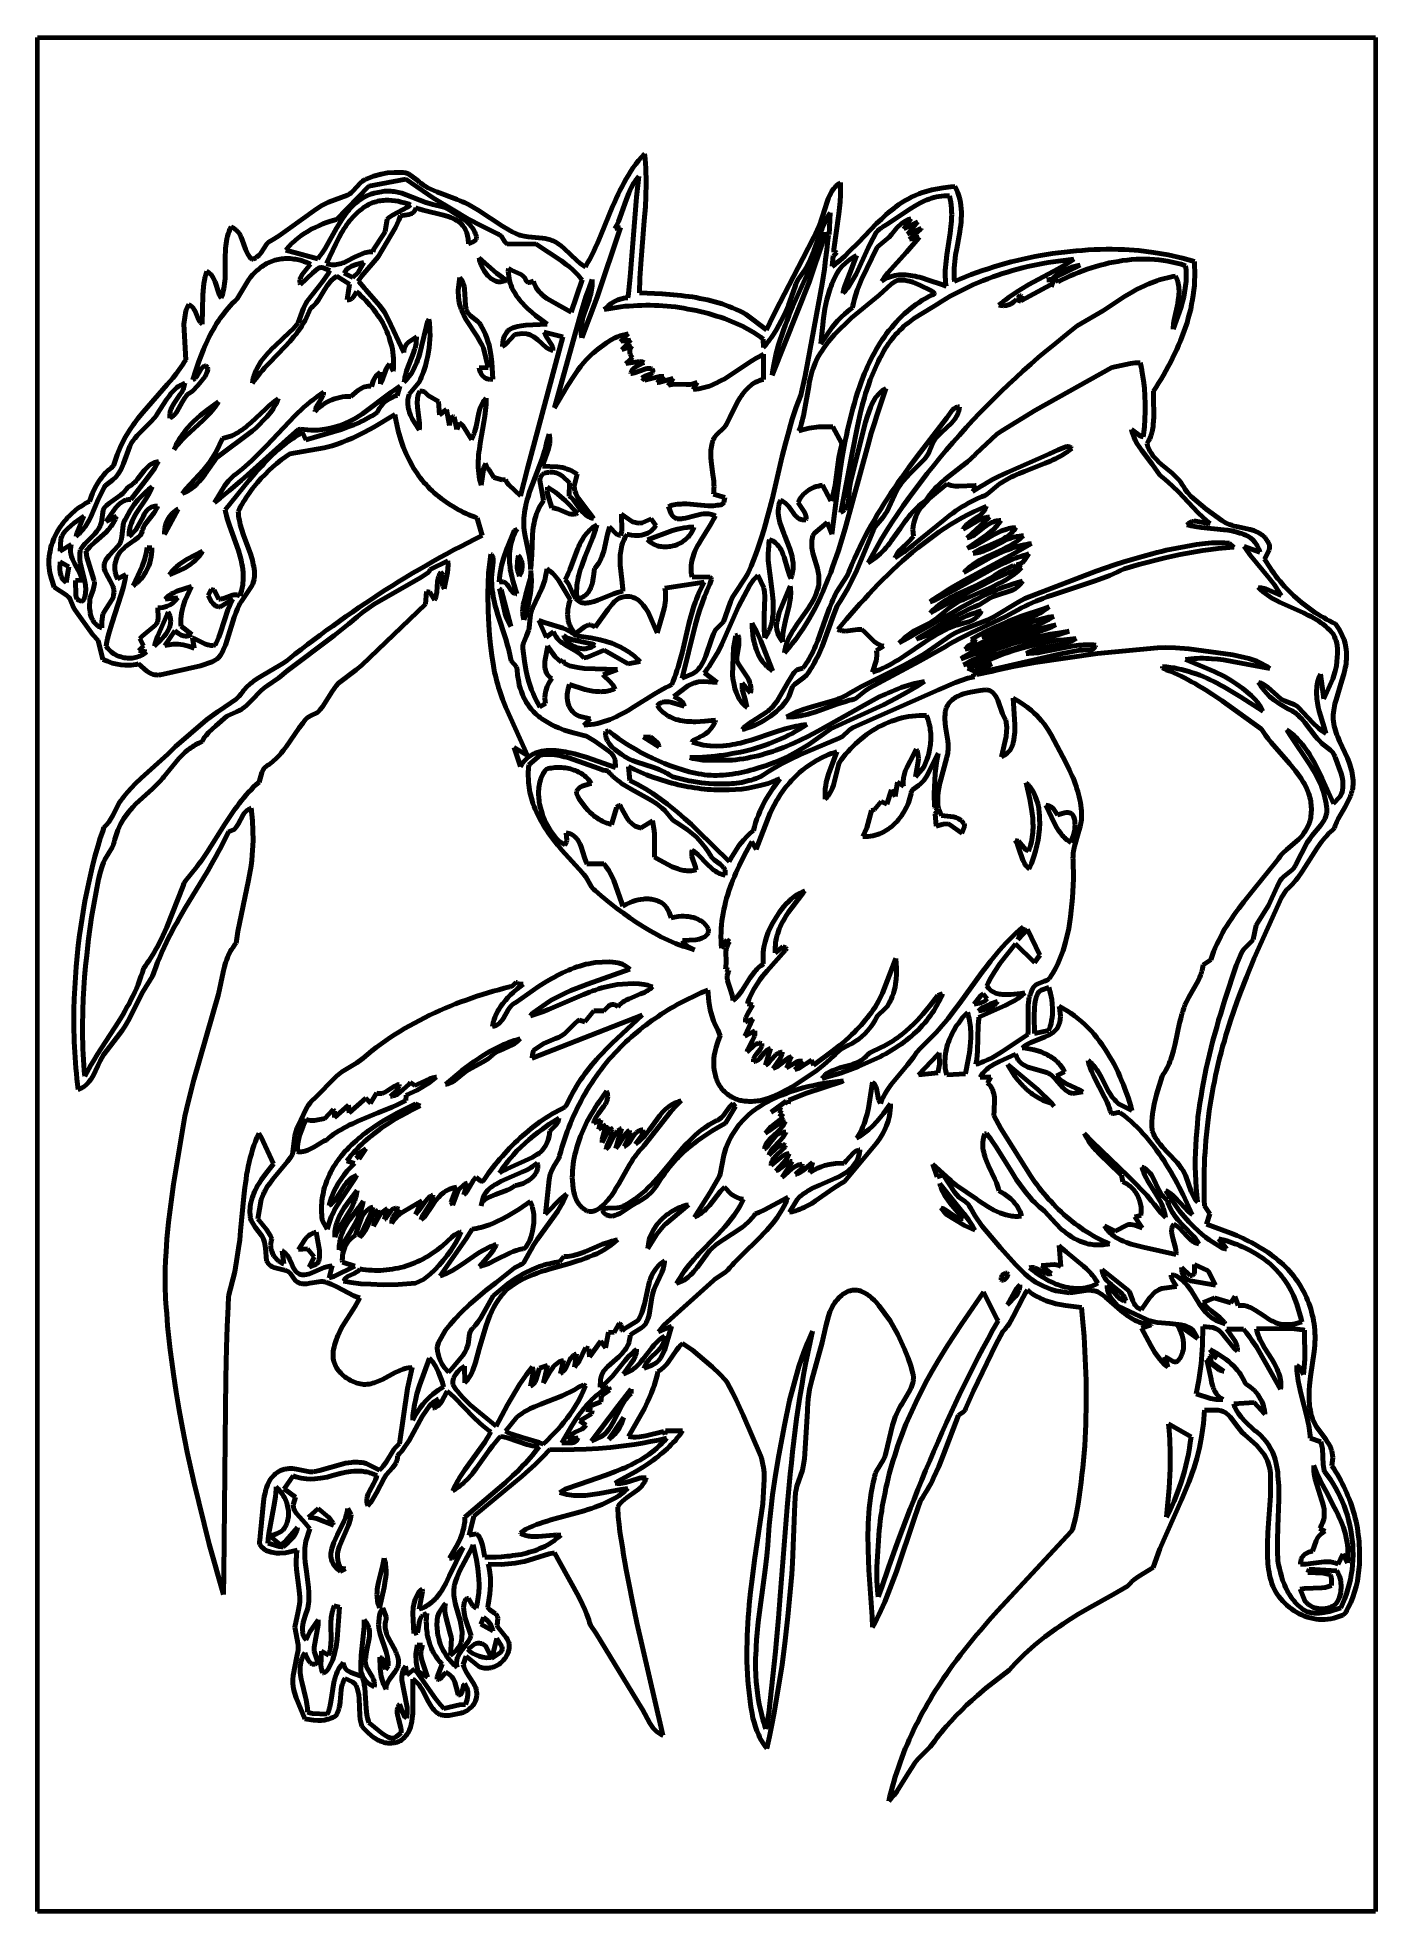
# Model space of a CAD drawing. Header units: millimetres. Extents: x 0 to 8.4, y 0 to 11.8.
import ezdxf

# ---------------------------------------------------------------- set-up
doc = ezdxf.new("R2010")
doc.units = ezdxf.units.MM
doc.layers.add('color#010101ff', color=7, linetype='CONTINUOUS', lineweight=100)
doc.layers.add('color#ffffffff', color=7, linetype='CONTINUOUS', lineweight=100)

msp = doc.modelspace()

# ---------------------------------------------------------------- linework, layer by layer
at = {"layer": 'color#010101ff'}
for p, q in [((3.738, 10.963), (3.754, 10.986)), ((3.754, 10.986), (3.77, 11.008)), ((3.77, 11.008), (3.787, 11.03)), ((3.787, 11.03), (3.806, 11.051)), ((3.806, 11.051), (3.825, 11.072)), ((3.825, 11.072), (3.828, 11.042)), ((3.828, 11.042), (3.83, 11.012)), ((3.83, 11.012), (3.832, 10.982)), ((3.832, 10.982), (3.834, 10.952)), ((2.088, 10.869), (1.884, 10.659)), ((1.988, 10.837), (2.036, 10.89)), ((2.036, 10.89), (2.048, 10.9)), ((2.048, 10.9), (2.057, 10.906)), ((2.057, 10.906), (2.062, 10.909)), ((2.062, 10.909), (2.067, 10.912)), ((2.067, 10.912), (2.072, 10.914)), ((2.072, 10.914), (2.118, 10.932)), ((2.32, 10.912), (2.088, 10.869)), ((2.118, 10.932), (2.165, 10.945)), ((2.165, 10.945), (2.206, 10.953)), ((2.206, 10.953), (2.247, 10.956)), ((2.247, 10.956), (2.288, 10.956)), ((2.288, 10.956), (2.304, 10.955)), ((2.304, 10.955), (2.318, 10.953)), ((2.318, 10.953), (2.338, 10.946)), ((2.495, 10.794), (2.32, 10.912)), ((2.338, 10.946), (2.392, 10.907)), ((2.392, 10.907), (2.4, 10.9)), ((2.4, 10.9), (2.408, 10.893)), ((2.408, 10.893), (2.416, 10.887)), ((2.416, 10.887), (2.424, 10.881)), ((2.424, 10.881), (2.433, 10.875)), ((2.433, 10.875), (2.442, 10.869)), ((2.442, 10.869), (2.46, 10.859)), ((3.67, 10.842), (3.683, 10.867)), ((3.683, 10.867), (3.696, 10.892)), ((3.696, 10.892), (3.709, 10.916)), ((3.709, 10.916), (3.724, 10.939)), ((3.724, 10.939), (3.738, 10.963)), ((3.746, 10.869), (3.74, 10.858)), ((3.752, 10.88), (3.746, 10.869)), ((3.758, 10.89), (3.752, 10.88)), ((3.765, 10.901), (3.758, 10.89)), ((3.772, 10.911), (3.765, 10.901)), ((3.78, 10.921), (3.772, 10.911)), ((3.774, 10.8), (3.788, 10.931)), ((3.788, 10.931), (3.78, 10.921)), ((3.834, 10.952), (3.835, 10.922)), ((3.835, 10.861), (3.834, 10.831)), ((3.835, 10.922), (3.835, 10.891)), ((3.835, 10.891), (3.835, 10.861)), ((5.018, 10.854), (5.025, 10.862)), ((5.025, 10.862), (5.033, 10.87)), ((5.033, 10.87), (5.041, 10.877)), ((5.041, 10.877), (5.049, 10.884)), ((5.049, 10.884), (5.059, 10.891)), ((5.059, 10.891), (5.059, 10.876)), ((5.059, 10.876), (5.06, 10.845)), ((5.707, 10.859), (5.755, 10.865)), ((5.755, 10.865), (5.78, 10.866)), ((5.78, 10.866), (5.79, 10.847)), ((1.755, 10.723), (1.792, 10.747)), ((1.792, 10.747), (1.804, 10.754)), ((1.804, 10.754), (1.834, 10.769)), ((1.834, 10.769), (1.953, 10.812)), ((1.953, 10.812), (1.958, 10.814)), ((1.958, 10.814), (1.968, 10.82)), ((1.968, 10.82), (1.976, 10.826)), ((1.976, 10.826), (1.988, 10.837)), ((1.976, 10.734), (1.986, 10.745)), ((1.986, 10.745), (2.003, 10.761)), ((2.003, 10.761), (2.021, 10.775)), ((2.021, 10.775), (2.039, 10.788)), ((2.039, 10.788), (2.059, 10.8)), ((2.059, 10.8), (2.079, 10.81)), ((2.077, 10.748), (2.068, 10.743)), ((2.086, 10.753), (2.077, 10.748)), ((2.079, 10.81), (2.1, 10.818)), ((2.095, 10.757), (2.086, 10.753)), ((2.104, 10.761), (2.095, 10.757)), ((2.1, 10.818), (2.122, 10.825)), ((2.114, 10.765), (2.104, 10.761)), ((2.123, 10.768), (2.114, 10.765)), ((2.122, 10.825), (2.144, 10.83)), ((2.133, 10.771), (2.123, 10.768)), ((2.143, 10.774), (2.133, 10.771)), ((2.152, 10.776), (2.143, 10.774)), ((2.144, 10.83), (2.167, 10.834)), ((2.162, 10.777), (2.152, 10.776)), ((2.172, 10.779), (2.162, 10.777)), ((2.167, 10.834), (2.177, 10.835)), ((2.182, 10.779), (2.172, 10.779)), ((2.177, 10.835), (2.187, 10.837)), ((2.192, 10.78), (2.182, 10.779)), ((2.187, 10.837), (2.197, 10.837)), ((2.202, 10.78), (2.192, 10.78)), ((2.197, 10.837), (2.207, 10.838)), ((2.212, 10.78), (2.202, 10.78)), ((2.207, 10.838), (2.217, 10.838)), ((2.232, 10.779), (2.212, 10.78)), ((2.217, 10.838), (2.227, 10.837)), ((2.227, 10.837), (2.237, 10.836)), ((2.253, 10.777), (2.232, 10.779)), ((2.237, 10.836), (2.247, 10.835)), ((2.247, 10.835), (2.257, 10.833)), ((2.273, 10.774), (2.253, 10.777)), ((2.257, 10.833), (2.276, 10.829)), ((2.292, 10.769), (2.273, 10.774)), ((2.276, 10.829), (2.296, 10.824)), ((2.312, 10.764), (2.292, 10.769)), ((2.296, 10.824), (2.324, 10.815)), ((2.341, 10.755), (2.312, 10.764)), ((2.324, 10.815), (2.446, 10.767)), ((2.331, 10.737), (2.35, 10.751)), ((2.35, 10.751), (2.341, 10.755)), ((2.446, 10.767), (2.456, 10.763)), ((2.456, 10.763), (2.492, 10.753)), ((2.46, 10.859), (2.479, 10.85)), ((2.479, 10.85), (2.517, 10.833)), ((2.492, 10.753), (2.56, 10.737)), ((2.614, 10.721), (2.495, 10.794)), ((2.517, 10.833), (2.645, 10.785)), ((2.645, 10.785), (2.664, 10.776)), ((2.664, 10.776), (2.677, 10.771)), ((2.677, 10.771), (2.69, 10.765)), ((2.69, 10.765), (2.715, 10.753)), ((2.715, 10.753), (2.74, 10.739)), ((3.624, 10.741), (3.635, 10.767)), ((3.635, 10.767), (3.647, 10.792)), ((3.647, 10.792), (3.658, 10.818)), ((3.658, 10.818), (3.67, 10.842)), ((3.711, 10.788), (3.67, 10.67)), ((3.725, 10.824), (3.711, 10.788)), ((3.735, 10.846), (3.725, 10.824)), ((3.74, 10.858), (3.735, 10.846)), ((3.735, 10.298), (3.774, 10.8)), ((3.833, 10.801), (3.83, 10.741)), ((3.834, 10.831), (3.833, 10.801)), ((4.946, 10.677), (4.975, 10.77)), ((4.975, 10.77), (4.982, 10.79)), ((4.982, 10.79), (4.986, 10.8)), ((4.986, 10.8), (4.991, 10.809)), ((4.991, 10.809), (4.996, 10.819)), ((4.996, 10.819), (5.001, 10.828)), ((5.001, 10.828), (5.006, 10.837)), ((5.006, 10.837), (5.012, 10.845)), ((5.012, 10.845), (5.018, 10.854)), ((5.057, 10.77), (5.049, 10.695)), ((5.059, 10.815), (5.057, 10.77)), ((5.06, 10.845), (5.059, 10.815)), ((5.411, 10.741), (5.428, 10.753)), ((5.428, 10.753), (5.445, 10.765)), ((5.445, 10.765), (5.466, 10.778)), ((5.466, 10.778), (5.487, 10.79)), ((5.487, 10.79), (5.509, 10.801)), ((5.53, 10.745), (5.502, 10.728)), ((5.509, 10.801), (5.531, 10.811)), ((5.544, 10.754), (5.53, 10.745)), ((5.531, 10.811), (5.554, 10.82)), ((5.559, 10.761), (5.544, 10.754)), ((5.554, 10.82), (5.576, 10.828)), ((5.573, 10.769), (5.559, 10.761)), ((5.588, 10.776), (5.573, 10.769)), ((5.576, 10.828), (5.6, 10.836)), ((5.603, 10.782), (5.588, 10.776)), ((5.6, 10.836), (5.635, 10.845)), ((5.618, 10.788), (5.603, 10.782)), ((5.633, 10.793), (5.618, 10.788)), ((5.648, 10.798), (5.633, 10.793)), ((5.635, 10.845), (5.671, 10.853)), ((5.664, 10.801), (5.648, 10.798)), ((5.68, 10.804), (5.664, 10.801)), ((5.671, 10.853), (5.707, 10.859)), ((5.696, 10.806), (5.68, 10.804)), ((5.713, 10.808), (5.696, 10.806)), ((5.729, 10.808), (5.713, 10.808)), ((5.746, 10.807), (5.729, 10.808)), ((5.751, 10.788), (5.746, 10.807)), ((5.754, 10.768), (5.751, 10.788)), ((5.757, 10.749), (5.754, 10.768)), ((5.759, 10.729), (5.757, 10.749)), ((5.79, 10.847), (5.798, 10.827)), ((5.798, 10.827), (5.805, 10.807)), ((5.805, 10.807), (5.811, 10.787)), ((5.811, 10.787), (5.815, 10.767)), ((5.815, 10.767), (5.818, 10.747)), ((5.818, 10.747), (5.82, 10.726)), ((1.578, 10.595), (1.755, 10.723)), ((1.797, 10.631), (1.773, 10.62)), ((1.821, 10.64), (1.797, 10.631)), ((1.846, 10.648), (1.821, 10.64)), ((1.884, 10.659), (1.846, 10.648)), ((1.885, 10.604), (1.92, 10.66)), ((1.92, 10.66), (1.935, 10.682)), ((1.935, 10.682), (1.95, 10.704)), ((1.948, 10.626), (1.94, 10.613)), ((1.957, 10.638), (1.948, 10.626)), ((1.95, 10.704), (1.959, 10.714)), ((1.967, 10.65), (1.957, 10.638)), ((1.959, 10.714), (1.967, 10.724)), ((1.967, 10.724), (1.976, 10.734)), ((1.976, 10.662), (1.967, 10.65)), ((1.986, 10.673), (1.976, 10.662)), ((1.997, 10.684), (1.986, 10.673)), ((2.008, 10.695), (1.997, 10.684)), ((2.019, 10.705), (2.008, 10.695)), ((2.031, 10.715), (2.019, 10.705)), ((2.043, 10.725), (2.031, 10.715)), ((2.055, 10.734), (2.043, 10.725)), ((2.068, 10.743), (2.055, 10.734)), ((2.19, 10.584), (2.203, 10.662)), ((2.203, 10.662), (2.212, 10.669)), ((2.212, 10.669), (2.237, 10.686)), ((2.237, 10.686), (2.331, 10.737)), ((2.277, 10.654), (2.256, 10.608)), ((2.288, 10.683), (2.277, 10.654)), ((2.342, 10.69), (2.288, 10.683)), ((2.353, 10.694), (2.342, 10.69)), ((2.36, 10.697), (2.353, 10.694)), ((2.366, 10.702), (2.36, 10.697)), ((2.369, 10.704), (2.366, 10.702)), ((2.372, 10.707), (2.369, 10.704)), ((2.374, 10.71), (2.372, 10.707)), ((2.376, 10.713), (2.374, 10.71)), ((2.378, 10.716), (2.376, 10.713)), ((2.38, 10.72), (2.378, 10.716)), ((2.382, 10.725), (2.38, 10.72)), ((2.383, 10.729), (2.382, 10.725)), ((2.384, 10.734), (2.383, 10.729)), ((2.403, 10.727), (2.384, 10.734)), ((2.431, 10.718), (2.403, 10.727)), ((2.558, 10.687), (2.431, 10.718)), ((2.587, 10.678), (2.558, 10.687)), ((2.56, 10.737), (2.574, 10.731)), ((2.574, 10.731), (2.584, 10.726)), ((2.584, 10.726), (2.593, 10.719)), ((2.605, 10.671), (2.587, 10.678)), ((2.593, 10.719), (2.671, 10.67)), ((2.614, 10.667), (2.605, 10.671)), ((2.716, 10.662), (2.614, 10.721)), ((2.624, 10.663), (2.614, 10.667)), ((2.632, 10.658), (2.624, 10.663)), ((2.641, 10.653), (2.632, 10.658)), ((2.65, 10.648), (2.641, 10.653)), ((2.658, 10.643), (2.65, 10.648)), ((2.667, 10.636), (2.658, 10.643)), ((2.674, 10.628), (2.667, 10.636)), ((2.671, 10.67), (2.698, 10.65)), ((2.681, 10.62), (2.674, 10.628)), ((2.698, 10.65), (2.71, 10.639)), ((2.71, 10.639), (2.722, 10.628)), ((2.798, 10.618), (2.716, 10.662)), ((2.722, 10.628), (2.728, 10.622)), ((2.74, 10.739), (2.776, 10.718)), ((2.776, 10.718), (2.929, 10.617)), ((3.55, 10.561), (3.624, 10.741)), ((3.66, 10.647), (3.65, 10.624)), ((3.67, 10.67), (3.66, 10.647)), ((3.823, 10.65), (3.801, 10.379)), ((3.83, 10.741), (3.823, 10.65)), ((4.924, 10.617), (4.928, 10.626)), ((4.928, 10.626), (4.936, 10.646)), ((4.936, 10.646), (4.946, 10.677)), ((4.956, 10.629), (4.945, 10.605)), ((4.968, 10.654), (4.956, 10.629)), ((4.974, 10.665), (4.968, 10.654)), ((4.98, 10.677), (4.974, 10.665)), ((4.987, 10.689), (4.98, 10.677)), ((4.994, 10.7), (4.987, 10.689)), ((4.989, 10.565), (4.994, 10.7)), ((5.049, 10.695), (5.018, 10.469)), ((5.173, 10.515), (5.287, 10.634)), ((5.287, 10.634), (5.317, 10.662)), ((5.317, 10.662), (5.332, 10.676)), ((5.332, 10.676), (5.347, 10.69)), ((5.364, 10.635), (5.337, 10.618)), ((5.347, 10.69), (5.363, 10.703)), ((5.363, 10.703), (5.379, 10.716)), ((5.474, 10.71), (5.364, 10.635)), ((5.379, 10.716), (5.395, 10.729)), ((5.395, 10.729), (5.411, 10.741)), ((5.414, 10.607), (5.443, 10.633)), ((5.443, 10.633), (5.466, 10.648)), ((5.502, 10.664), (5.459, 10.6)), ((5.459, 10.6), (5.547, 10.645)), ((5.466, 10.648), (5.486, 10.658)), ((5.502, 10.728), (5.474, 10.71)), ((5.547, 10.645), (5.482, 10.566)), ((5.486, 10.658), (5.502, 10.664)), ((5.755, 10.612), (5.757, 10.631)), ((5.757, 10.631), (5.758, 10.651)), ((5.758, 10.651), (5.759, 10.67)), ((5.759, 10.709), (5.759, 10.729)), ((5.76, 10.69), (5.759, 10.709)), ((5.759, 10.67), (5.76, 10.69)), ((5.819, 10.644), (5.817, 10.623)), ((5.82, 10.665), (5.819, 10.644)), ((5.82, 10.726), (5.821, 10.706)), ((5.821, 10.685), (5.82, 10.665)), ((5.821, 10.706), (5.821, 10.685)), ((1.186, 10.492), (1.188, 10.507)), ((1.188, 10.507), (1.19, 10.522)), ((1.19, 10.522), (1.193, 10.538)), ((1.193, 10.538), (1.197, 10.553)), ((1.197, 10.553), (1.201, 10.568)), ((1.201, 10.568), (1.207, 10.583)), ((1.207, 10.583), (1.213, 10.597)), ((1.213, 10.597), (1.22, 10.612)), ((1.22, 10.612), (1.229, 10.608)), ((1.229, 10.608), (1.237, 10.604)), ((1.237, 10.604), (1.244, 10.599)), ((1.244, 10.599), (1.251, 10.594)), ((1.251, 10.594), (1.257, 10.588)), ((1.257, 10.588), (1.263, 10.582)), ((1.263, 10.582), (1.268, 10.576)), ((1.268, 10.576), (1.272, 10.569)), ((1.272, 10.569), (1.277, 10.562)), ((1.277, 10.562), (1.28, 10.554)), ((1.28, 10.554), (1.284, 10.547)), ((1.284, 10.547), (1.29, 10.531)), ((1.29, 10.531), (1.31, 10.473)), ((1.446, 10.505), (1.456, 10.517)), ((1.456, 10.517), (1.481, 10.531)), ((1.481, 10.531), (1.518, 10.554)), ((1.518, 10.554), (1.578, 10.595)), ((1.609, 10.514), (1.599, 10.505)), ((1.619, 10.523), (1.609, 10.514)), ((1.628, 10.531), (1.619, 10.523)), ((1.638, 10.54), (1.628, 10.531)), ((1.649, 10.548), (1.638, 10.54)), ((1.659, 10.556), (1.649, 10.548)), ((1.681, 10.571), (1.659, 10.556)), ((1.703, 10.584), (1.681, 10.571)), ((1.725, 10.597), (1.703, 10.584)), ((1.749, 10.609), (1.725, 10.597)), ((1.773, 10.62), (1.749, 10.609)), ((1.813, 10.477), (1.885, 10.604)), ((1.9, 10.547), (1.879, 10.506)), ((1.915, 10.574), (1.9, 10.547)), ((1.923, 10.587), (1.915, 10.574)), ((1.931, 10.6), (1.923, 10.587)), ((1.94, 10.613), (1.931, 10.6)), ((2.118, 10.469), (2.182, 10.569)), ((2.256, 10.608), (2.147, 10.423)), ((2.182, 10.569), (2.19, 10.584)), ((2.69, 10.607), (2.681, 10.62)), ((2.697, 10.593), (2.69, 10.607)), ((2.705, 10.574), (2.697, 10.593)), ((2.713, 10.537), (2.705, 10.574)), ((2.716, 10.505), (2.713, 10.537)), ((2.746, 10.519), (2.716, 10.505)), ((2.728, 10.622), (2.733, 10.615)), ((2.733, 10.615), (2.738, 10.609)), ((2.738, 10.609), (2.743, 10.602)), ((2.743, 10.602), (2.747, 10.595)), ((2.757, 10.527), (2.746, 10.519)), ((2.747, 10.595), (2.751, 10.588)), ((2.751, 10.588), (2.755, 10.58)), ((2.755, 10.58), (2.758, 10.573)), ((2.763, 10.533), (2.757, 10.527)), ((2.758, 10.573), (2.761, 10.565)), ((2.761, 10.565), (2.764, 10.556)), ((2.765, 10.538), (2.763, 10.533)), ((2.764, 10.556), (2.765, 10.553)), ((2.765, 10.553), (2.766, 10.55)), ((2.766, 10.542), (2.765, 10.538)), ((2.766, 10.55), (2.766, 10.547)), ((2.766, 10.547), (2.766, 10.545)), ((2.766, 10.545), (2.766, 10.542)), ((2.882, 10.576), (2.798, 10.618)), ((2.903, 10.566), (2.882, 10.576)), ((2.909, 10.564), (2.903, 10.566)), ((2.914, 10.561), (2.909, 10.564)), ((2.921, 10.555), (2.914, 10.561)), ((2.945, 10.519), (2.921, 10.555)), ((2.929, 10.617), (2.965, 10.596)), ((2.955, 10.508), (2.945, 10.519)), ((2.96, 10.505), (2.955, 10.508)), ((2.965, 10.596), (2.99, 10.582)), ((2.99, 10.582), (3.015, 10.57)), ((3.015, 10.57), (3.023, 10.566)), ((3.023, 10.566), (3.032, 10.563)), ((3.032, 10.563), (3.04, 10.56)), ((3.04, 10.56), (3.048, 10.558)), ((3.048, 10.558), (3.066, 10.554)), ((3.066, 10.554), (3.092, 10.55)), ((3.092, 10.55), (3.181, 10.542)), ((3.181, 10.542), (3.198, 10.539)), ((3.198, 10.539), (3.215, 10.536)), ((3.215, 10.536), (3.224, 10.533)), ((3.224, 10.533), (3.232, 10.53)), ((3.232, 10.53), (3.24, 10.527)), ((3.24, 10.527), (3.249, 10.524)), ((3.249, 10.524), (3.257, 10.52)), ((3.257, 10.52), (3.265, 10.516)), ((3.265, 10.516), (3.272, 10.511)), ((3.272, 10.511), (3.286, 10.502)), ((3.516, 10.484), (3.528, 10.509)), ((3.674, 10.608), (3.526, 10.169)), ((3.528, 10.509), (3.55, 10.561)), ((3.644, 10.613), (3.638, 10.602)), ((3.638, 10.602), (3.674, 10.608)), ((3.65, 10.624), (3.644, 10.613)), ((4.823, 10.413), (4.891, 10.548)), ((4.953, 10.532), (4.862, 10.265)), ((4.891, 10.548), (4.924, 10.617)), ((4.945, 10.605), (4.893, 10.466)), ((4.927, 10.503), (4.937, 10.534)), ((4.937, 10.534), (4.948, 10.565)), ((4.948, 10.565), (4.989, 10.565)), ((4.983, 10.561), (4.953, 10.532)), ((4.974, 10.468), (4.98, 10.53)), ((4.98, 10.53), (4.983, 10.561)), ((5.115, 10.457), (5.173, 10.515)), ((5.285, 10.576), (5.245, 10.502)), ((5.296, 10.59), (5.285, 10.576)), ((5.29, 10.485), (5.367, 10.547)), ((5.303, 10.597), (5.296, 10.59)), ((5.311, 10.602), (5.303, 10.597)), ((5.319, 10.607), (5.311, 10.602)), ((5.323, 10.61), (5.319, 10.607)), ((5.337, 10.618), (5.323, 10.61)), ((5.367, 10.547), (5.38, 10.564)), ((5.38, 10.564), (5.414, 10.607)), ((5.541, 10.529), (5.475, 10.453)), ((5.482, 10.566), (5.568, 10.604)), ((5.565, 10.598), (5.495, 10.534)), ((5.495, 10.534), (5.556, 10.548)), ((5.556, 10.548), (5.541, 10.529)), ((5.568, 10.604), (5.565, 10.598)), ((5.73, 10.436), (5.75, 10.573)), ((5.75, 10.573), (5.755, 10.612)), ((5.811, 10.582), (5.792, 10.477)), ((5.814, 10.603), (5.811, 10.582)), ((5.817, 10.623), (5.814, 10.603)), ((1.183, 10.429), (1.184, 10.46)), ((1.183, 10.334), (1.183, 10.429)), ((1.184, 10.476), (1.186, 10.492)), ((1.184, 10.46), (1.184, 10.476)), ((1.31, 10.473), (1.317, 10.457)), ((1.317, 10.457), (1.321, 10.449)), ((1.321, 10.449), (1.325, 10.441)), ((1.325, 10.441), (1.329, 10.434)), ((1.329, 10.434), (1.334, 10.427)), ((1.334, 10.427), (1.339, 10.421)), ((1.339, 10.421), (1.345, 10.414)), ((1.345, 10.414), (1.351, 10.408)), ((1.351, 10.408), (1.357, 10.41)), ((1.357, 10.41), (1.362, 10.411)), ((1.362, 10.411), (1.367, 10.413)), ((1.367, 10.413), (1.372, 10.415)), ((1.372, 10.415), (1.377, 10.418)), ((1.377, 10.418), (1.381, 10.421)), ((1.381, 10.421), (1.389, 10.427)), ((1.389, 10.427), (1.397, 10.434)), ((1.397, 10.434), (1.407, 10.446)), ((1.407, 10.446), (1.446, 10.505)), ((1.464, 10.391), (1.454, 10.386)), ((1.474, 10.395), (1.464, 10.391)), ((1.484, 10.399), (1.474, 10.395)), ((1.495, 10.402), (1.484, 10.399)), ((1.505, 10.405), (1.495, 10.402)), ((1.516, 10.407), (1.505, 10.405)), ((1.527, 10.409), (1.516, 10.407)), ((1.538, 10.411), (1.527, 10.409)), ((1.548, 10.412), (1.538, 10.411)), ((1.559, 10.413), (1.548, 10.412)), ((1.57, 10.413), (1.559, 10.413)), ((1.573, 10.476), (1.564, 10.465)), ((1.564, 10.465), (1.767, 10.412)), ((1.582, 10.413), (1.57, 10.413)), ((1.581, 10.486), (1.573, 10.476)), ((1.59, 10.495), (1.581, 10.486)), ((1.593, 10.413), (1.582, 10.413)), ((1.599, 10.505), (1.59, 10.495)), ((1.604, 10.412), (1.593, 10.413)), ((1.615, 10.41), (1.604, 10.412)), ((1.626, 10.409), (1.615, 10.41)), ((1.636, 10.407), (1.626, 10.409)), ((1.647, 10.404), (1.636, 10.407)), ((1.658, 10.402), (1.647, 10.404)), ((1.669, 10.399), (1.658, 10.402)), ((1.679, 10.395), (1.669, 10.399)), ((1.69, 10.391), (1.679, 10.395)), ((1.7, 10.387), (1.69, 10.391)), ((1.767, 10.412), (1.775, 10.423)), ((1.775, 10.423), (1.791, 10.444)), ((1.791, 10.444), (1.813, 10.477)), ((1.879, 10.506), (1.822, 10.381)), ((1.925, 10.385), (1.934, 10.389)), ((1.934, 10.389), (1.944, 10.394)), ((1.944, 10.394), (2.002, 10.423)), ((2.002, 10.423), (2.031, 10.437)), ((2.031, 10.437), (2.041, 10.441)), ((2.041, 10.441), (2.051, 10.445)), ((2.147, 10.423), (2.043, 10.305)), ((2.051, 10.445), (2.061, 10.448)), ((2.061, 10.448), (2.071, 10.451)), ((2.071, 10.451), (2.081, 10.453)), ((2.081, 10.453), (2.092, 10.455)), ((2.092, 10.455), (2.103, 10.456)), ((2.103, 10.456), (2.113, 10.456)), ((2.113, 10.456), (2.118, 10.469)), ((2.782, 10.417), (2.892, 10.321)), ((2.784, 10.409), (2.782, 10.417)), ((2.786, 10.401), (2.784, 10.409)), ((2.788, 10.393), (2.786, 10.401)), ((2.791, 10.384), (2.788, 10.393)), ((3.142, 10.504), (2.96, 10.505)), ((3.301, 10.399), (3.142, 10.504)), ((3.286, 10.502), (3.3, 10.493)), ((3.3, 10.493), (3.319, 10.477)), ((3.332, 10.376), (3.301, 10.399)), ((3.319, 10.477), (3.398, 10.4)), ((3.398, 10.4), (3.417, 10.384)), ((3.466, 10.385), (3.48, 10.409)), ((3.48, 10.409), (3.492, 10.434)), ((3.492, 10.434), (3.505, 10.459)), ((3.505, 10.459), (3.516, 10.484)), ((4.647, 10.078), (4.823, 10.413)), ((4.862, 10.391), (4.849, 10.367)), ((4.873, 10.416), (4.862, 10.391)), ((4.893, 10.466), (4.873, 10.416)), ((4.879, 10.382), (4.892, 10.412)), ((4.892, 10.412), (4.904, 10.442)), ((4.904, 10.442), (4.916, 10.473)), ((4.916, 10.473), (4.927, 10.503)), ((4.958, 10.345), (4.966, 10.407)), ((4.966, 10.407), (4.974, 10.468)), ((5.014, 10.431), (5.007, 10.362)), ((5.024, 10.437), (5.014, 10.431)), ((5.018, 10.469), (5.017, 10.454)), ((5.017, 10.454), (5.02, 10.455)), ((5.02, 10.455), (5.023, 10.455)), ((5.023, 10.455), (5.025, 10.455)), ((5.033, 10.447), (5.024, 10.437)), ((5.025, 10.455), (5.027, 10.455)), ((5.027, 10.455), (5.029, 10.455)), ((5.029, 10.455), (5.031, 10.454)), ((5.031, 10.454), (5.033, 10.453)), ((5.033, 10.453), (5.034, 10.452)), ((5.035, 10.45), (5.033, 10.447)), ((5.034, 10.452), (5.035, 10.45)), ((5.039, 10.388), (5.055, 10.401)), ((5.055, 10.401), (5.07, 10.414)), ((5.07, 10.414), (5.086, 10.428)), ((5.086, 10.428), (5.115, 10.457)), ((5.119, 10.407), (5.093, 10.386)), ((5.148, 10.425), (5.119, 10.407)), ((5.133, 10.358), (5.16, 10.432)), ((5.16, 10.432), (5.148, 10.425)), ((5.234, 10.48), (5.158, 10.314)), ((5.191, 10.28), (5.29, 10.485)), ((5.245, 10.502), (5.234, 10.48)), ((5.475, 10.453), (5.357, 10.322)), ((5.723, 10.377), (5.725, 10.397)), ((5.725, 10.397), (5.73, 10.436)), ((5.779, 10.394), (5.777, 10.373)), ((5.782, 10.415), (5.779, 10.394)), ((5.785, 10.436), (5.782, 10.415)), ((5.792, 10.477), (5.785, 10.436)), ((6.098, 10.382), (6.135, 10.392)), ((6.135, 10.392), (6.172, 10.401)), ((6.172, 10.401), (6.209, 10.409)), ((6.209, 10.409), (6.246, 10.417)), ((6.246, 10.417), (6.283, 10.425)), ((6.283, 10.425), (6.32, 10.432)), ((6.32, 10.432), (6.357, 10.438)), ((6.357, 10.438), (6.395, 10.444)), ((6.4, 10.392), (6.368, 10.387)), ((6.395, 10.444), (6.432, 10.449)), ((6.432, 10.397), (6.4, 10.392)), ((6.432, 10.449), (6.47, 10.454)), ((6.465, 10.401), (6.432, 10.397)), ((6.497, 10.405), (6.465, 10.401)), ((6.47, 10.454), (6.507, 10.458)), ((6.482, 10.378), (6.514, 10.398)), ((6.53, 10.408), (6.497, 10.405)), ((6.507, 10.458), (6.545, 10.462)), ((6.514, 10.398), (6.53, 10.408)), ((6.545, 10.462), (6.583, 10.464)), ((6.583, 10.464), (6.621, 10.467)), ((6.621, 10.467), (6.658, 10.469)), ((6.658, 10.469), (6.696, 10.47)), ((6.696, 10.47), (6.734, 10.471)), ((6.734, 10.471), (6.772, 10.471)), ((6.781, 10.39), (6.753, 10.385)), ((6.772, 10.471), (6.81, 10.47)), ((6.809, 10.395), (6.781, 10.39)), ((6.837, 10.4), (6.809, 10.395)), ((6.81, 10.47), (6.848, 10.469)), ((6.866, 10.403), (6.837, 10.4)), ((6.848, 10.469), (6.94, 10.463)), ((6.894, 10.406), (6.866, 10.403)), ((6.923, 10.408), (6.894, 10.406)), ((6.951, 10.409), (6.923, 10.408)), ((6.94, 10.463), (7.032, 10.452)), ((6.98, 10.409), (6.951, 10.409)), ((7.008, 10.408), (6.98, 10.409)), ((7.037, 10.407), (7.008, 10.408)), ((7.032, 10.452), (7.124, 10.436)), ((7.065, 10.404), (7.037, 10.407)), ((7.094, 10.401), (7.065, 10.404)), ((7.122, 10.396), (7.094, 10.401)), ((7.15, 10.391), (7.122, 10.396)), ((7.124, 10.436), (7.214, 10.415)), ((7.178, 10.384), (7.15, 10.391)), ((7.214, 10.415), (7.289, 10.394)), ((7.289, 10.394), (7.291, 10.363)), ((1.049, 10.255), (1.052, 10.277)), ((1.052, 10.277), (1.057, 10.3)), ((1.057, 10.3), (1.06, 10.311)), ((1.06, 10.311), (1.064, 10.322)), ((1.064, 10.322), (1.067, 10.333)), ((1.067, 10.333), (1.073, 10.33)), ((1.073, 10.33), (1.079, 10.326)), ((1.079, 10.326), (1.084, 10.321)), ((1.084, 10.321), (1.089, 10.317)), ((1.089, 10.317), (1.094, 10.312)), ((1.094, 10.312), (1.098, 10.307)), ((1.098, 10.307), (1.101, 10.301)), ((1.101, 10.301), (1.105, 10.296)), ((1.105, 10.296), (1.111, 10.284)), ((1.111, 10.284), (1.119, 10.266)), ((1.179, 10.255), (1.181, 10.271)), ((1.181, 10.271), (1.182, 10.287)), ((1.182, 10.287), (1.183, 10.302)), ((1.183, 10.302), (1.183, 10.334)), ((1.327, 10.275), (1.258, 10.159)), ((1.343, 10.296), (1.327, 10.275)), ((1.355, 10.31), (1.343, 10.296)), ((1.367, 10.323), (1.355, 10.31)), ((1.38, 10.335), (1.367, 10.323)), ((1.394, 10.347), (1.38, 10.335)), ((1.401, 10.352), (1.394, 10.347)), ((1.408, 10.358), (1.401, 10.352)), ((1.416, 10.363), (1.408, 10.358)), ((1.425, 10.369), (1.416, 10.363)), ((1.434, 10.375), (1.425, 10.369)), ((1.444, 10.381), (1.434, 10.375)), ((1.454, 10.386), (1.444, 10.381)), ((1.654, 10.276), (1.655, 10.281)), ((1.654, 10.271), (1.654, 10.276)), ((1.654, 10.266), (1.654, 10.271)), ((1.655, 10.281), (1.656, 10.286)), ((1.656, 10.286), (1.657, 10.291)), ((1.735, 10.323), (1.657, 10.25)), ((1.657, 10.291), (1.659, 10.295)), ((1.659, 10.295), (1.663, 10.304)), ((1.663, 10.304), (1.668, 10.313)), ((1.668, 10.313), (1.684, 10.334)), ((1.684, 10.334), (1.72, 10.378)), ((1.71, 10.383), (1.7, 10.387)), ((1.72, 10.378), (1.71, 10.383)), ((1.765, 10.349), (1.735, 10.323)), ((1.77, 10.353), (1.765, 10.349)), ((1.776, 10.355), (1.77, 10.353)), ((1.783, 10.357), (1.776, 10.355)), ((1.794, 10.356), (1.783, 10.357)), ((1.793, 10.264), (1.829, 10.315)), ((1.842, 10.338), (1.794, 10.356)), ((1.822, 10.381), (1.833, 10.377)), ((1.829, 10.315), (1.842, 10.338)), ((1.833, 10.377), (1.844, 10.375)), ((1.844, 10.375), (1.854, 10.374)), ((1.851, 10.274), (1.845, 10.267)), ((1.858, 10.28), (1.851, 10.274)), ((1.854, 10.374), (1.865, 10.373)), ((1.864, 10.286), (1.858, 10.28)), ((1.872, 10.292), (1.864, 10.286)), ((1.865, 10.373), (1.875, 10.374)), ((1.879, 10.297), (1.872, 10.292)), ((1.875, 10.374), (1.885, 10.375)), ((1.887, 10.302), (1.879, 10.297)), ((1.885, 10.375), (1.895, 10.377)), ((1.966, 10.251), (1.887, 10.302)), ((1.895, 10.377), (1.905, 10.379)), ((1.905, 10.379), (1.915, 10.382)), ((1.915, 10.382), (1.925, 10.385)), ((1.935, 10.325), (1.932, 10.32)), ((1.932, 10.32), (1.988, 10.294)), ((1.937, 10.329), (1.935, 10.325)), ((1.94, 10.334), (1.937, 10.329)), ((1.943, 10.338), (1.94, 10.334)), ((1.95, 10.345), (1.943, 10.338)), ((1.957, 10.352), (1.95, 10.345)), ((1.965, 10.357), (1.957, 10.352)), ((1.978, 10.365), (1.965, 10.357)), ((2.007, 10.375), (1.978, 10.365)), ((1.988, 10.294), (2.02, 10.325)), ((2.056, 10.388), (2.007, 10.375)), ((2.02, 10.325), (2.056, 10.388)), ((2.043, 10.305), (2.02, 10.27)), ((2.65, 10.212), (2.659, 10.281)), ((2.659, 10.281), (2.662, 10.294)), ((2.662, 10.294), (2.666, 10.288)), ((2.666, 10.288), (2.67, 10.282)), ((2.67, 10.282), (2.674, 10.276)), ((2.674, 10.276), (2.677, 10.27)), ((2.794, 10.376), (2.791, 10.384)), ((2.798, 10.368), (2.794, 10.376)), ((2.802, 10.359), (2.798, 10.368)), ((2.806, 10.351), (2.802, 10.359)), ((2.81, 10.343), (2.806, 10.351)), ((2.815, 10.335), (2.81, 10.343)), ((2.82, 10.327), (2.815, 10.335)), ((2.826, 10.319), (2.82, 10.327)), ((2.832, 10.312), (2.826, 10.319)), ((2.838, 10.305), (2.832, 10.312)), ((2.844, 10.299), (2.838, 10.305)), ((2.85, 10.293), (2.844, 10.299)), ((2.857, 10.287), (2.85, 10.293)), ((2.864, 10.282), (2.857, 10.287)), ((2.871, 10.278), (2.864, 10.282)), ((2.879, 10.274), (2.871, 10.278)), ((2.887, 10.271), (2.879, 10.274)), ((2.895, 10.269), (2.887, 10.271)), ((2.892, 10.321), (2.929, 10.293)), ((2.929, 10.293), (2.948, 10.281)), ((2.946, 10.273), (2.937, 10.27)), ((2.955, 10.277), (2.946, 10.273)), ((2.948, 10.281), (2.955, 10.277)), ((2.966, 10.334), (2.967, 10.35)), ((2.967, 10.318), (2.966, 10.334)), ((2.967, 10.35), (2.986, 10.34)), ((2.969, 10.302), (2.967, 10.318)), ((2.971, 10.287), (2.969, 10.302)), ((2.974, 10.272), (2.971, 10.287)), ((2.979, 10.257), (2.974, 10.272)), ((2.986, 10.34), (3.047, 10.312)), ((3.047, 10.312), (3.058, 10.304)), ((3.058, 10.304), (3.064, 10.298)), ((3.064, 10.298), (3.07, 10.292)), ((3.07, 10.292), (3.075, 10.284)), ((3.075, 10.284), (3.075, 10.281)), ((3.075, 10.281), (3.077, 10.276)), ((3.077, 10.276), (3.081, 10.27)), ((3.352, 10.36), (3.332, 10.376)), ((3.371, 10.344), (3.352, 10.36)), ((3.362, 10.075), (3.431, 10.278)), ((3.38, 10.335), (3.371, 10.344)), ((3.389, 10.326), (3.38, 10.335)), ((3.398, 10.317), (3.389, 10.326)), ((3.406, 10.308), (3.398, 10.317)), ((3.415, 10.298), (3.406, 10.308)), ((3.423, 10.288), (3.415, 10.298)), ((3.417, 10.384), (3.431, 10.374)), ((3.431, 10.278), (3.423, 10.288)), ((3.431, 10.374), (3.445, 10.365)), ((3.445, 10.365), (3.453, 10.361)), ((3.453, 10.361), (3.466, 10.385)), ((3.494, 10.281), (3.475, 10.226)), ((3.495, 10.267), (3.494, 10.281)), ((3.723, 10.193), (3.735, 10.298)), ((3.796, 10.289), (3.795, 10.259)), ((3.797, 10.319), (3.796, 10.289)), ((3.801, 10.379), (3.797, 10.319)), ((4.76, 10.113), (4.853, 10.322)), ((4.791, 10.279), (4.779, 10.251)), ((4.836, 10.344), (4.791, 10.279)), ((4.843, 10.355), (4.836, 10.344)), ((4.849, 10.367), (4.843, 10.355)), ((4.853, 10.322), (4.879, 10.382)), ((4.944, 10.253), (4.958, 10.345)), ((5.007, 10.362), (5.023, 10.375)), ((5.017, 10.28), (5.011, 10.267)), ((5.024, 10.294), (5.017, 10.28)), ((5.023, 10.375), (5.039, 10.388)), ((5.037, 10.318), (5.024, 10.294)), ((5.052, 10.341), (5.037, 10.318)), ((5.069, 10.362), (5.052, 10.341)), ((5.093, 10.386), (5.069, 10.362)), ((5.088, 10.245), (5.133, 10.358)), ((5.14, 10.282), (5.127, 10.262)), ((5.158, 10.314), (5.14, 10.282)), ((5.175, 10.24), (5.191, 10.28)), ((5.334, 10.292), (5.32, 10.271)), ((5.32, 10.271), (5.333, 10.279)), ((5.333, 10.279), (5.346, 10.287)), ((5.357, 10.322), (5.334, 10.292)), ((5.346, 10.287), (5.359, 10.293)), ((5.359, 10.293), (5.373, 10.298)), ((5.373, 10.298), (5.387, 10.302)), ((5.387, 10.302), (5.401, 10.306)), ((5.412, 10.273), (5.399, 10.266)), ((5.401, 10.306), (5.414, 10.308)), ((5.417, 10.275), (5.412, 10.273)), ((5.414, 10.308), (5.428, 10.31)), ((5.425, 10.276), (5.417, 10.275)), ((5.433, 10.277), (5.425, 10.276)), ((5.428, 10.31), (5.443, 10.31)), ((5.44, 10.277), (5.433, 10.277)), ((5.448, 10.277), (5.44, 10.277)), ((5.443, 10.31), (5.457, 10.311)), ((5.463, 10.276), (5.448, 10.277)), ((5.457, 10.311), (5.471, 10.31)), ((5.479, 10.273), (5.463, 10.276)), ((5.471, 10.31), (5.485, 10.309)), ((5.494, 10.27), (5.479, 10.273)), ((5.485, 10.309), (5.5, 10.307)), ((5.5, 10.307), (5.514, 10.304)), ((5.514, 10.304), (5.529, 10.302)), ((5.529, 10.302), (5.543, 10.298)), ((5.543, 10.298), (5.557, 10.295)), ((5.557, 10.295), (5.572, 10.291)), ((5.572, 10.291), (5.615, 10.277)), ((5.615, 10.277), (5.698, 10.249)), ((5.72, 10.338), (5.721, 10.357)), ((5.72, 10.318), (5.72, 10.338)), ((5.72, 10.299), (5.72, 10.318)), ((5.721, 10.279), (5.72, 10.299)), ((5.721, 10.357), (5.723, 10.377)), ((5.722, 10.26), (5.721, 10.279)), ((5.777, 10.373), (5.775, 10.352)), ((5.775, 10.352), (5.775, 10.331)), ((5.775, 10.331), (5.775, 10.311)), ((5.775, 10.311), (5.775, 10.29)), ((5.775, 10.29), (5.777, 10.269)), ((5.777, 10.269), (5.812, 10.284)), ((5.812, 10.284), (5.847, 10.298)), ((5.847, 10.298), (5.883, 10.312)), ((5.883, 10.312), (5.918, 10.325)), ((5.918, 10.325), (5.954, 10.337)), ((5.958, 10.274), (5.928, 10.262)), ((5.954, 10.337), (5.99, 10.349)), ((5.988, 10.286), (5.958, 10.274)), ((6.019, 10.297), (5.988, 10.286)), ((5.99, 10.349), (6.026, 10.361)), ((6.05, 10.308), (6.019, 10.297)), ((6.026, 10.361), (6.062, 10.372)), ((6.081, 10.318), (6.05, 10.308)), ((6.062, 10.372), (6.098, 10.382)), ((6.112, 10.328), (6.081, 10.318)), ((6.144, 10.337), (6.112, 10.328)), ((6.175, 10.346), (6.144, 10.337)), ((6.207, 10.354), (6.175, 10.346)), ((6.239, 10.362), (6.207, 10.354)), ((6.271, 10.369), (6.239, 10.362)), ((6.247, 10.249), (6.432, 10.349)), ((6.303, 10.375), (6.271, 10.369)), ((6.335, 10.382), (6.303, 10.375)), ((6.368, 10.387), (6.335, 10.382)), ((6.392, 10.284), (6.359, 10.278)), ((6.359, 10.278), (6.402, 10.277)), ((6.402, 10.277), (6.386, 10.235)), ((6.407, 10.299), (6.392, 10.284)), ((6.406, 10.291), (6.57, 10.372)), ((6.43, 10.266), (6.406, 10.291)), ((6.429, 10.316), (6.407, 10.299)), ((6.452, 10.331), (6.429, 10.316)), ((6.455, 10.279), (6.43, 10.266)), ((6.432, 10.349), (6.482, 10.378)), ((6.483, 10.347), (6.452, 10.331)), ((6.481, 10.291), (6.455, 10.279)), ((6.507, 10.303), (6.481, 10.291)), ((6.516, 10.359), (6.483, 10.347)), ((6.533, 10.315), (6.507, 10.303)), ((6.556, 10.37), (6.516, 10.359)), ((6.56, 10.326), (6.533, 10.315)), ((6.57, 10.372), (6.556, 10.37)), ((6.587, 10.336), (6.56, 10.326)), ((6.614, 10.346), (6.587, 10.336)), ((6.641, 10.355), (6.614, 10.346)), ((6.669, 10.363), (6.641, 10.355)), ((6.697, 10.371), (6.669, 10.363)), ((6.725, 10.378), (6.697, 10.371)), ((6.753, 10.385), (6.725, 10.378)), ((7.035, 10.267), (7.052, 10.273)), ((7.052, 10.273), (7.068, 10.279)), ((7.068, 10.279), (7.085, 10.284)), ((7.085, 10.284), (7.102, 10.288)), ((7.102, 10.288), (7.119, 10.292)), ((7.119, 10.292), (7.136, 10.296)), ((7.136, 10.296), (7.153, 10.299)), ((7.153, 10.299), (7.171, 10.301)), ((7.171, 10.301), (7.176, 10.29)), ((7.176, 10.29), (7.181, 10.279)), ((7.206, 10.377), (7.178, 10.384)), ((7.181, 10.279), (7.184, 10.268)), ((7.234, 10.368), (7.206, 10.377)), ((7.236, 10.354), (7.234, 10.368)), ((7.237, 10.34), (7.236, 10.354)), ((7.238, 10.325), (7.237, 10.34)), ((7.237, 10.269), (7.238, 10.283)), ((7.238, 10.311), (7.238, 10.325)), ((7.238, 10.297), (7.238, 10.311)), ((7.238, 10.283), (7.238, 10.297)), ((7.291, 10.273), (7.289, 10.243)), ((7.291, 10.363), (7.292, 10.333)), ((7.292, 10.303), (7.291, 10.273)), ((7.292, 10.333), (7.292, 10.303)), ((1.037, 10), (1.042, 10.185)), ((1.042, 10.185), (1.046, 10.232)), ((1.046, 10.232), (1.049, 10.255)), ((1.119, 10.266), (1.142, 10.195)), ((1.142, 10.195), (1.147, 10.182)), ((1.147, 10.182), (1.153, 10.17)), ((1.153, 10.17), (1.157, 10.165)), ((1.157, 10.165), (1.163, 10.18)), ((1.163, 10.18), (1.167, 10.194)), ((1.167, 10.194), (1.171, 10.21)), ((1.171, 10.21), (1.175, 10.225)), ((1.175, 10.225), (1.177, 10.24)), ((1.177, 10.24), (1.179, 10.255)), ((1.258, 10.159), (1.243, 10.145)), ((1.655, 10.261), (1.654, 10.266)), ((1.656, 10.255), (1.655, 10.261)), ((1.657, 10.25), (1.656, 10.255)), ((1.7, 10.144), (1.793, 10.264)), ((1.808, 10.215), (1.77, 10.152)), ((1.828, 10.246), (1.808, 10.215)), ((1.839, 10.26), (1.828, 10.246)), ((1.845, 10.267), (1.839, 10.26)), ((1.952, 10.153), (1.966, 10.251)), ((1.961, 10.153), (1.952, 10.153)), ((1.97, 10.155), (1.961, 10.153)), ((1.98, 10.16), (1.97, 10.155)), ((1.992, 10.171), (1.98, 10.16)), ((2.011, 10.203), (1.992, 10.171)), ((2.026, 10.19), (2.011, 10.203)), ((2.02, 10.27), (2.024, 10.268)), ((2.024, 10.268), (2.06, 10.227)), ((2.04, 10.177), (2.026, 10.19)), ((2.055, 10.163), (2.04, 10.177)), ((2.068, 10.149), (2.055, 10.163)), ((2.06, 10.227), (2.068, 10.216)), ((2.068, 10.216), (2.158, 10.115)), ((2.652, 10.168), (2.65, 10.212)), ((2.657, 10.137), (2.652, 10.168)), ((2.677, 10.27), (2.68, 10.263)), ((2.68, 10.263), (2.682, 10.257)), ((2.682, 10.257), (2.685, 10.25)), ((2.685, 10.25), (2.688, 10.237)), ((2.688, 10.237), (2.69, 10.223)), ((2.69, 10.223), (2.694, 10.153)), ((2.694, 10.153), (2.697, 10.118)), ((2.903, 10.267), (2.895, 10.269)), ((2.911, 10.266), (2.903, 10.267)), ((2.919, 10.267), (2.911, 10.266)), ((2.928, 10.268), (2.919, 10.267)), ((2.937, 10.27), (2.928, 10.268)), ((2.984, 10.243), (2.979, 10.257)), ((2.989, 10.229), (2.984, 10.243)), ((2.996, 10.216), (2.989, 10.229)), ((3.003, 10.203), (2.996, 10.216)), ((3.011, 10.19), (3.003, 10.203)), ((3.019, 10.177), (3.011, 10.19)), ((3.028, 10.165), (3.019, 10.177)), ((3.037, 10.153), (3.028, 10.165)), ((3.081, 10.27), (3.085, 10.266)), ((3.085, 10.266), (3.091, 10.263)), ((3.091, 10.263), (3.101, 10.262)), ((3.101, 10.262), (3.125, 10.27)), ((3.125, 10.27), (3.128, 10.259)), ((3.128, 10.259), (3.133, 10.248)), ((3.133, 10.248), (3.138, 10.238)), ((3.138, 10.238), (3.143, 10.229)), ((3.143, 10.229), (3.149, 10.22)), ((3.149, 10.22), (3.155, 10.211)), ((3.155, 10.211), (3.162, 10.203)), ((3.162, 10.203), (3.169, 10.195)), ((3.169, 10.195), (3.177, 10.188)), ((3.177, 10.188), (3.185, 10.181)), ((3.185, 10.181), (3.193, 10.174)), ((3.193, 10.174), (3.201, 10.168)), ((3.201, 10.168), (3.21, 10.162)), ((3.21, 10.162), (3.228, 10.15)), ((3.526, 10.169), (3.429, 9.913)), ((3.456, 10.171), (3.43, 10.088)), ((3.445, 10.067), (3.475, 10.153)), ((3.475, 10.226), (3.456, 10.171)), ((3.475, 10.153), (3.483, 10.178)), ((3.483, 10.178), (3.486, 10.191)), ((3.486, 10.191), (3.489, 10.203)), ((3.489, 10.203), (3.491, 10.216)), ((3.491, 10.216), (3.493, 10.229)), ((3.493, 10.229), (3.494, 10.241)), ((3.494, 10.241), (3.495, 10.254)), ((3.495, 10.254), (3.495, 10.267)), ((3.656, 10.152), (3.679, 10.16)), ((3.679, 10.16), (3.702, 10.165)), ((3.702, 10.165), (3.72, 10.166)), ((3.72, 10.166), (3.723, 10.193)), ((3.795, 10.259), (3.794, 10.229)), ((3.794, 10.229), (3.794, 10.198)), ((3.794, 10.198), (3.937, 10.191)), ((3.937, 10.191), (4.008, 10.185)), ((4.008, 10.185), (4.056, 10.18)), ((4.056, 10.18), (4.08, 10.177)), ((4.08, 10.177), (4.104, 10.174)), ((4.104, 10.174), (4.127, 10.171)), ((4.127, 10.171), (4.151, 10.167)), ((4.151, 10.167), (4.174, 10.162)), ((4.174, 10.162), (4.198, 10.158)), ((4.198, 10.158), (4.221, 10.153)), ((4.862, 10.265), (4.63, 9.678)), ((4.774, 10.236), (4.731, 10.119)), ((4.779, 10.251), (4.774, 10.236)), ((4.853, 9.765), (4.944, 10.253)), ((4.974, 10.155), (4.967, 10.126)), ((4.981, 10.183), (4.974, 10.155)), ((4.99, 10.211), (4.981, 10.183)), ((4.995, 10.225), (4.99, 10.211)), ((5, 10.239), (4.995, 10.225)), ((5.005, 10.253), (5, 10.239)), ((5.011, 10.267), (5.005, 10.253)), ((5.084, 10.203), (5.076, 10.194)), ((5.076, 10.194), (5.077, 10.203)), ((5.077, 10.203), (5.081, 10.22)), ((5.081, 10.22), (5.088, 10.245)), ((5.092, 10.212), (5.084, 10.203)), ((5.099, 10.222), (5.092, 10.212)), ((5.114, 10.241), (5.099, 10.222)), ((5.127, 10.262), (5.114, 10.241)), ((5.303, 10.183), (5.129, 10.039)), ((5.141, 10.131), (5.148, 10.159)), ((5.148, 10.159), (5.156, 10.186)), ((5.156, 10.186), (5.165, 10.213)), ((5.165, 10.213), (5.175, 10.24)), ((5.378, 10.251), (5.303, 10.183)), ((5.399, 10.266), (5.378, 10.251)), ((5.516, 10.264), (5.494, 10.27)), ((5.559, 10.246), (5.516, 10.264)), ((5.629, 10.212), (5.559, 10.246)), ((5.575, 10.15), (5.596, 10.162)), ((5.596, 10.162), (5.617, 10.173)), ((5.617, 10.173), (5.638, 10.184)), ((5.643, 10.204), (5.629, 10.212)), ((5.638, 10.184), (5.641, 10.185)), ((5.641, 10.185), (5.644, 10.185)), ((5.65, 10.196), (5.643, 10.204)), ((5.644, 10.185), (5.646, 10.186)), ((5.646, 10.186), (5.647, 10.187)), ((5.647, 10.187), (5.649, 10.187)), ((5.649, 10.187), (5.65, 10.188)), ((5.651, 10.193), (5.65, 10.196)), ((5.65, 10.188), (5.651, 10.19)), ((5.651, 10.19), (5.651, 10.193)), ((5.723, 10.159), (5.695, 10.142)), ((5.698, 10.249), (5.725, 10.24)), ((5.725, 10.24), (5.722, 10.26)), ((5.751, 10.175), (5.723, 10.159)), ((5.78, 10.191), (5.751, 10.175)), ((5.809, 10.206), (5.78, 10.191)), ((5.838, 10.221), (5.809, 10.206)), ((5.868, 10.235), (5.838, 10.221)), ((5.898, 10.249), (5.868, 10.235)), ((5.928, 10.262), (5.898, 10.249)), ((6.087, 10.145), (6.103, 10.156)), ((6.103, 10.156), (6.118, 10.168)), ((6.118, 10.168), (6.133, 10.179)), ((6.133, 10.179), (6.149, 10.189)), ((6.149, 10.189), (6.165, 10.2)), ((6.166, 10.154), (6.151, 10.14)), ((6.165, 10.2), (6.197, 10.22)), ((6.195, 10.145), (6.166, 10.154)), ((6.181, 10.172), (6.178, 10.168)), ((6.178, 10.168), (6.181, 10.165)), ((6.184, 10.174), (6.181, 10.172)), ((6.181, 10.165), (6.184, 10.163)), ((6.186, 10.176), (6.184, 10.174)), ((6.184, 10.163), (6.187, 10.162)), ((6.189, 10.178), (6.186, 10.176)), ((6.187, 10.162), (6.189, 10.161)), ((6.191, 10.179), (6.189, 10.178)), ((6.189, 10.161), (6.191, 10.161)), ((6.193, 10.179), (6.191, 10.179)), ((6.191, 10.161), (6.193, 10.161)), ((6.195, 10.179), (6.193, 10.179)), ((6.193, 10.161), (6.195, 10.161)), ((6.196, 10.179), (6.195, 10.179)), ((6.195, 10.161), (6.197, 10.162)), ((6.197, 10.178), (6.196, 10.179)), ((6.197, 10.22), (6.247, 10.249)), ((6.199, 10.177), (6.197, 10.178)), ((6.197, 10.162), (6.198, 10.163)), ((6.198, 10.163), (6.2, 10.165)), ((6.2, 10.175), (6.199, 10.177)), ((6.383, 10.247), (6.2, 10.148)), ((6.201, 10.172), (6.2, 10.175)), ((6.2, 10.165), (6.201, 10.168)), ((6.201, 10.168), (6.201, 10.172)), ((6.386, 10.235), (6.383, 10.247)), ((6.717, 10.086), (6.849, 10.173)), ((6.849, 10.173), (6.894, 10.2)), ((6.894, 10.2), (6.924, 10.217)), ((6.924, 10.217), (6.955, 10.233)), ((6.955, 10.233), (6.971, 10.24)), ((6.971, 10.24), (6.987, 10.248)), ((6.987, 10.248), (7.003, 10.254)), ((7.003, 10.254), (7.019, 10.261)), ((7.019, 10.261), (7.035, 10.267)), ((7.184, 10.268), (7.187, 10.256)), ((7.188, 10.153), (7.184, 10.13)), ((7.187, 10.256), (7.19, 10.245)), ((7.19, 10.165), (7.188, 10.153)), ((7.19, 10.245), (7.191, 10.234)), ((7.191, 10.176), (7.19, 10.165)), ((7.191, 10.234), (7.192, 10.222)), ((7.192, 10.188), (7.191, 10.176)), ((7.192, 10.222), (7.193, 10.211)), ((7.193, 10.199), (7.192, 10.188)), ((7.193, 10.211), (7.193, 10.199)), ((7.215, 10.143), (7.222, 10.171)), ((7.222, 10.171), (7.228, 10.199)), ((7.228, 10.199), (7.232, 10.227)), ((7.232, 10.227), (7.234, 10.241)), ((7.234, 10.241), (7.236, 10.255)), ((7.236, 10.255), (7.237, 10.269)), ((7.278, 10.154), (7.272, 10.125)), ((7.282, 10.183), (7.278, 10.154)), ((7.286, 10.213), (7.282, 10.183)), ((7.289, 10.243), (7.286, 10.213)), ((0.923, 10), (0.935, 10.083)), ((0.935, 10.083), (0.945, 10.108)), ((0.945, 10.108), (0.954, 10.123)), ((0.954, 10.123), (0.96, 10.12)), ((0.96, 10.12), (0.964, 10.117)), ((0.964, 10.117), (0.969, 10.114)), ((0.969, 10.114), (0.973, 10.111)), ((0.973, 10.111), (0.976, 10.107)), ((0.976, 10.107), (0.98, 10.103)), ((0.98, 10.103), (0.985, 10.095)), ((0.985, 10.095), (0.993, 10.082)), ((0.993, 10.082), (1.015, 10.028)), ((1.152, 10.037), (1.14, 10.02)), ((1.164, 10.053), (1.152, 10.037)), ((1.176, 10.069), (1.164, 10.053)), ((1.188, 10.085), (1.176, 10.069)), ((1.201, 10.101), (1.188, 10.085)), ((1.215, 10.116), (1.201, 10.101)), ((1.229, 10.131), (1.215, 10.116)), ((1.243, 10.145), (1.229, 10.131)), ((1.643, 10.008), (1.676, 10.101)), ((1.676, 10.101), (1.691, 10.129)), ((1.695, 10.041), (1.686, 10.022)), ((1.691, 10.129), (1.7, 10.144)), ((1.704, 10.06), (1.695, 10.041)), ((1.712, 10.079), (1.704, 10.06)), ((1.72, 10.099), (1.712, 10.079)), ((1.727, 10.105), (1.72, 10.099)), ((1.734, 10.111), (1.727, 10.105)), ((1.741, 10.117), (1.734, 10.111)), ((1.747, 10.124), (1.741, 10.117)), ((1.753, 10.13), (1.747, 10.124)), ((1.759, 10.137), (1.753, 10.13)), ((1.77, 10.152), (1.759, 10.137)), ((2.082, 10.135), (2.068, 10.149)), ((2.095, 10.12), (2.082, 10.135)), ((2.108, 10.105), (2.095, 10.12)), ((2.12, 10.089), (2.108, 10.105)), ((2.132, 10.073), (2.12, 10.089)), ((2.143, 10.057), (2.132, 10.073)), ((2.154, 10.041), (2.143, 10.057)), ((2.165, 10.024), (2.154, 10.041)), ((2.158, 10.115), (2.181, 10.083)), ((2.181, 10.083), (2.186, 10.075)), ((2.186, 10.075), (2.21, 10.031)), ((2.663, 10.112), (2.657, 10.137)), ((2.667, 10.102), (2.663, 10.112)), ((2.67, 10.092), (2.667, 10.102)), ((2.674, 10.083), (2.67, 10.092)), ((2.678, 10.073), (2.674, 10.083)), ((2.687, 10.054), (2.678, 10.073)), ((2.702, 10.027), (2.687, 10.054)), ((2.697, 10.118), (2.699, 10.105)), ((2.699, 10.105), (2.7, 10.098)), ((2.7, 10.098), (2.701, 10.092)), ((2.701, 10.092), (2.703, 10.088)), ((2.703, 10.088), (2.705, 10.083)), ((2.705, 10.083), (2.707, 10.078)), ((2.707, 10.078), (2.71, 10.074)), ((2.71, 10.074), (2.716, 10.066)), ((2.716, 10.066), (2.726, 10.055)), ((2.726, 10.055), (2.775, 10.016)), ((3.047, 10.141), (3.037, 10.153)), ((3.058, 10.129), (3.047, 10.141)), ((3.068, 10.118), (3.058, 10.129)), ((3.079, 10.107), (3.068, 10.118)), ((3.09, 10.096), (3.079, 10.107)), ((3.114, 10.075), (3.09, 10.096)), ((3.138, 10.055), (3.114, 10.075)), ((3.187, 10.018), (3.138, 10.055)), ((3.228, 10.15), (3.257, 10.133)), ((3.257, 10.133), (3.344, 10.086)), ((3.344, 10.086), (3.362, 10.075)), ((3.43, 10.088), (3.39, 9.948)), ((3.434, 10.029), (3.437, 10.042)), ((3.437, 10.042), (3.445, 10.067)), ((3.571, 10.091), (3.579, 10.099)), ((3.597, 10.096), (3.571, 10.091)), ((3.579, 10.099), (3.596, 10.116)), ((3.596, 10.116), (3.615, 10.13)), ((3.623, 10.101), (3.597, 10.096)), ((3.615, 10.13), (3.635, 10.143)), ((3.65, 10.105), (3.623, 10.101)), ((3.635, 10.143), (3.656, 10.152)), ((3.676, 10.108), (3.65, 10.105)), ((3.702, 10.112), (3.676, 10.108)), ((3.729, 10.114), (3.702, 10.112)), ((3.755, 10.116), (3.729, 10.114)), ((3.781, 10.117), (3.755, 10.116)), ((3.808, 10.118), (3.781, 10.117)), ((3.834, 10.119), (3.808, 10.118)), ((3.861, 10.119), (3.834, 10.119)), ((3.887, 10.118), (3.861, 10.119)), ((3.914, 10.117), (3.887, 10.118)), ((3.94, 10.115), (3.914, 10.117)), ((3.967, 10.113), (3.94, 10.115)), ((3.993, 10.111), (3.967, 10.113)), ((4.019, 10.108), (3.993, 10.111)), ((4.046, 10.104), (4.019, 10.108)), ((4.072, 10.1), (4.046, 10.104)), ((4.098, 10.095), (4.072, 10.1)), ((4.124, 10.09), (4.098, 10.095)), ((4.15, 10.085), (4.124, 10.09)), ((4.176, 10.079), (4.15, 10.085)), ((4.202, 10.073), (4.176, 10.079)), ((4.227, 10.066), (4.202, 10.073)), ((4.221, 10.153), (4.244, 10.147)), ((4.253, 10.059), (4.227, 10.066)), ((4.244, 10.147), (4.267, 10.141)), ((4.278, 10.051), (4.253, 10.059)), ((4.267, 10.141), (4.29, 10.134)), ((4.303, 10.043), (4.278, 10.051)), ((4.29, 10.134), (4.313, 10.127)), ((4.328, 10.035), (4.303, 10.043)), ((4.313, 10.127), (4.335, 10.12)), ((4.443, 9.987), (4.328, 10.035)), ((4.335, 10.12), (4.357, 10.111)), ((4.357, 10.111), (4.38, 10.103)), ((4.38, 10.103), (4.402, 10.093)), ((4.402, 10.093), (4.423, 10.083)), ((4.423, 10.083), (4.445, 10.073)), ((4.445, 10.073), (4.466, 10.061)), ((4.466, 10.061), (4.594, 9.963)), ((4.615, 10.009), (4.647, 10.078)), ((4.706, 10.062), (4.686, 10.02)), ((4.731, 10.119), (4.706, 10.062)), ((4.723, 10.023), (4.735, 10.053)), ((4.735, 10.053), (4.747, 10.083)), ((4.747, 10.083), (4.76, 10.113)), ((4.952, 10.038), (4.936, 9.876)), ((4.961, 10.097), (4.952, 10.038)), ((4.967, 10.126), (4.961, 10.097)), ((5.041, 10.02), (5.063, 10.043)), ((5.063, 10.043), (5.086, 10.064)), ((5.086, 10.064), (5.102, 10.078)), ((5.129, 10.039), (5.088, 10)), ((5.102, 10.078), (5.118, 10.091)), ((5.118, 10.091), (5.136, 10.103)), ((5.136, 10.103), (5.138, 10.117)), ((5.138, 10.117), (5.141, 10.131)), ((5.427, 10.031), (5.444, 10.047)), ((5.444, 10.047), (5.461, 10.064)), ((5.461, 10.064), (5.479, 10.079)), ((5.479, 10.079), (5.497, 10.095)), ((5.522, 10.035), (5.487, 10.009)), ((5.497, 10.095), (5.516, 10.109)), ((5.516, 10.109), (5.535, 10.123)), ((5.64, 10.106), (5.522, 10.035)), ((5.535, 10.123), (5.555, 10.137)), ((5.555, 10.137), (5.575, 10.15)), ((5.667, 10.124), (5.64, 10.106)), ((5.695, 10.142), (5.667, 10.124)), ((6.058, 10.12), (6.073, 10.132)), ((6.07, 10.117), (6.058, 10.12)), ((6.087, 10.116), (6.07, 10.117)), ((6.073, 10.132), (6.087, 10.145)), ((6.103, 10.117), (6.087, 10.116)), ((6.119, 10.122), (6.103, 10.117)), ((6.134, 10.128), (6.119, 10.122)), ((6.151, 10.14), (6.134, 10.128)), ((6.2, 10.148), (6.195, 10.145)), ((6.551, 9.989), (6.717, 10.086)), ((7.155, 9.968), (7.203, 10.102)), ((7.184, 10.13), (7.162, 10.026)), ((7.203, 10.102), (7.215, 10.143)), ((7.251, 10.037), (7.243, 10.009)), ((7.259, 10.066), (7.251, 10.037)), ((7.266, 10.095), (7.259, 10.066)), ((7.272, 10.125), (7.266, 10.095)), ((0.934, 9.775), (0.923, 10)), ((1.015, 10.028), (1.02, 10.019)), ((1.02, 10.019), (1.026, 10.011)), ((1.026, 10.011), (1.029, 10.007)), ((1.029, 10.007), (1.033, 10.003)), ((1.033, 10.003), (1.037, 10)), ((1.089, 9.933), (1.08, 9.915)), ((1.099, 9.951), (1.089, 9.933)), ((1.109, 9.968), (1.099, 9.951)), ((1.119, 9.986), (1.109, 9.968)), ((1.129, 10.003), (1.119, 9.986)), ((1.14, 10.02), (1.129, 10.003)), ((1.499, 9.866), (1.586, 9.947)), ((1.586, 9.947), (1.61, 9.971)), ((1.616, 9.921), (1.602, 9.905)), ((1.61, 9.971), (1.622, 9.983)), ((1.629, 9.937), (1.616, 9.921)), ((1.622, 9.983), (1.633, 9.996)), ((1.641, 9.953), (1.629, 9.937)), ((1.633, 9.996), (1.643, 10.008)), ((1.653, 9.97), (1.641, 9.953)), ((1.665, 9.987), (1.653, 9.97)), ((1.675, 10.005), (1.665, 9.987)), ((1.686, 10.022), (1.675, 10.005)), ((2.175, 10.007), (2.165, 10.024)), ((2.184, 9.989), (2.175, 10.007)), ((2.193, 9.972), (2.184, 9.989)), ((2.201, 9.954), (2.193, 9.972)), ((2.208, 9.936), (2.201, 9.954)), ((2.215, 9.917), (2.208, 9.936)), ((2.21, 10.031), (2.309, 9.822)), ((2.221, 9.899), (2.215, 9.917)), ((2.338, 9.886), (2.388, 9.919)), ((2.388, 9.919), (2.388, 9.909)), ((2.42, 9.859), (2.452, 9.99)), ((2.452, 9.99), (2.46, 10.018)), ((2.46, 10.018), (2.465, 10.032)), ((2.465, 10.032), (2.467, 10.019)), ((2.467, 10.019), (2.469, 10.007)), ((2.469, 10.007), (2.47, 9.994)), ((2.47, 9.994), (2.472, 9.981)), ((2.472, 9.981), (2.473, 9.955)), ((2.473, 9.955), (2.474, 9.929)), ((2.474, 9.929), (2.473, 9.903)), ((2.77, 9.921), (2.702, 10.027)), ((2.791, 9.885), (2.77, 9.921)), ((2.775, 10.016), (2.785, 10.005)), ((2.785, 10.005), (2.791, 9.997)), ((2.791, 9.997), (2.794, 9.992)), ((2.794, 9.992), (2.796, 9.988)), ((2.796, 9.988), (2.802, 9.977)), ((2.802, 9.977), (2.808, 9.967)), ((2.808, 9.967), (2.813, 9.956)), ((2.813, 9.956), (2.818, 9.945)), ((2.818, 9.945), (2.823, 9.934)), ((2.823, 9.934), (2.831, 9.912)), ((2.937, 9.909), (2.943, 9.927)), ((2.943, 9.927), (2.95, 9.939)), ((2.95, 9.939), (2.958, 9.95)), ((3.007, 9.935), (2.952, 9.874)), ((2.958, 9.95), (2.964, 9.957)), ((2.964, 9.957), (2.971, 9.963)), ((2.971, 9.963), (2.979, 9.968)), ((2.979, 9.968), (2.987, 9.973)), ((2.987, 9.973), (2.995, 9.976)), ((2.995, 9.976), (3.009, 9.981)), ((3.054, 9.941), (3.007, 9.935)), ((3.009, 9.981), (3.024, 9.985)), ((3.024, 9.985), (3.047, 9.99)), ((3.047, 9.99), (3.078, 9.994)), ((3.084, 9.938), (3.054, 9.941)), ((3.078, 9.994), (3.211, 10)), ((3.105, 9.932), (3.084, 9.938)), ((3.087, 9.091), (3.31, 9.92)), ((3.12, 9.925), (3.105, 9.932)), ((3.127, 9.92), (3.12, 9.925)), ((3.152, 9.901), (3.127, 9.92)), ((3.211, 10), (3.187, 10.018)), ((3.31, 9.92), (3.193, 9.95)), ((3.193, 9.95), (3.195, 9.946)), ((3.195, 9.946), (3.198, 9.937)), ((3.198, 9.937), (3.206, 9.921)), ((3.206, 9.921), (3.24, 9.868)), ((3.39, 9.948), (3.258, 9.473)), ((3.425, 9.979), (3.427, 9.991)), ((3.425, 9.966), (3.425, 9.979)), ((3.425, 9.953), (3.425, 9.966)), ((3.425, 9.94), (3.425, 9.953)), ((3.427, 9.926), (3.425, 9.94)), ((3.427, 9.991), (3.429, 10.004)), ((3.429, 9.913), (3.427, 9.926)), ((3.429, 10.004), (3.431, 10.017)), ((3.431, 10.017), (3.434, 10.029)), ((3.638, 9.913), (3.654, 9.92)), ((3.654, 9.92), (3.67, 9.926)), ((3.67, 9.926), (3.687, 9.931)), ((3.721, 9.939), (3.673, 9.891)), ((3.687, 9.931), (3.704, 9.935)), ((3.704, 9.935), (3.721, 9.939)), ((4.51, 9.95), (4.443, 9.987)), ((4.558, 9.918), (4.51, 9.95)), ((4.573, 9.906), (4.558, 9.918)), ((4.594, 9.963), (4.615, 10.009)), ((4.639, 9.939), (4.622, 9.913)), ((4.656, 9.966), (4.639, 9.939)), ((4.671, 9.993), (4.656, 9.966)), ((4.686, 10.02), (4.671, 9.993)), ((4.679, 9.9), (4.689, 9.931)), ((4.689, 9.931), (4.7, 9.962)), ((4.7, 9.962), (4.711, 9.992)), ((4.711, 9.992), (4.723, 10.023)), ((4.936, 9.876), (5.007, 9.98)), ((5.009, 9.92), (4.997, 9.905)), ((5.007, 9.98), (5.041, 10.02)), ((5.022, 9.934), (5.009, 9.92)), ((5.035, 9.947), (5.022, 9.934)), ((5.061, 9.974), (5.035, 9.947)), ((5.088, 10), (5.061, 9.974)), ((5.323, 9.901), (5.336, 9.92)), ((5.336, 9.92), (5.35, 9.94)), ((5.35, 9.94), (5.365, 9.959)), ((5.365, 9.959), (5.38, 9.977)), ((5.38, 9.977), (5.395, 9.996)), ((5.396, 9.92), (5.384, 9.906)), ((5.395, 9.996), (5.411, 10.013)), ((5.407, 9.934), (5.396, 9.92)), ((5.42, 9.947), (5.407, 9.934)), ((5.411, 10.013), (5.427, 10.031)), ((5.432, 9.96), (5.42, 9.947)), ((5.445, 9.973), (5.432, 9.96)), ((5.459, 9.986), (5.445, 9.973)), ((5.472, 9.998), (5.459, 9.986)), ((5.487, 10.009), (5.472, 9.998)), ((6.452, 9.91), (6.501, 9.95)), ((6.501, 9.95), (6.551, 9.989)), ((7.156, 9.98), (7.155, 9.968)), ((7.157, 9.991), (7.156, 9.98)), ((7.158, 10.003), (7.157, 9.991)), ((7.162, 10.026), (7.158, 10.003)), ((7.213, 9.923), (7.202, 9.895)), ((7.223, 9.952), (7.213, 9.923)), ((7.233, 9.98), (7.223, 9.952)), ((7.243, 10.009), (7.233, 9.98)), ((1.031, 9.803), (1.016, 9.765)), ((1.046, 9.841), (1.031, 9.803)), ((1.054, 9.86), (1.046, 9.841)), ((1.062, 9.878), (1.054, 9.86)), ((1.071, 9.897), (1.062, 9.878)), ((1.08, 9.915), (1.071, 9.897)), ((1.43, 9.792), (1.441, 9.805)), ((1.441, 9.805), (1.452, 9.817)), ((1.452, 9.817), (1.463, 9.83)), ((1.561, 9.859), (1.459, 9.754)), ((1.463, 9.83), (1.475, 9.842)), ((1.475, 9.842), (1.499, 9.866)), ((1.589, 9.89), (1.561, 9.859)), ((1.602, 9.905), (1.589, 9.89)), ((2.227, 9.88), (2.221, 9.899)), ((2.232, 9.861), (2.227, 9.88)), ((2.236, 9.842), (2.232, 9.861)), ((2.239, 9.823), (2.236, 9.842)), ((2.242, 9.803), (2.239, 9.823)), ((2.243, 9.784), (2.242, 9.803)), ((2.309, 9.832), (2.31, 9.837)), ((2.309, 9.827), (2.309, 9.832)), ((2.309, 9.822), (2.309, 9.827)), ((2.31, 9.842), (2.313, 9.85)), ((2.31, 9.837), (2.31, 9.842)), ((2.313, 9.85), (2.317, 9.858)), ((2.317, 9.858), (2.321, 9.866)), ((2.321, 9.866), (2.326, 9.873)), ((2.326, 9.873), (2.338, 9.886)), ((2.37, 9.819), (2.343, 9.753)), ((2.376, 9.839), (2.37, 9.819)), ((2.379, 9.848), (2.376, 9.839)), ((2.381, 9.858), (2.379, 9.848)), ((2.383, 9.868), (2.381, 9.858)), ((2.385, 9.878), (2.383, 9.868)), ((2.386, 9.888), (2.385, 9.878)), ((2.387, 9.898), (2.386, 9.888)), ((2.388, 9.909), (2.387, 9.898)), ((2.4, 9.787), (2.409, 9.815)), ((2.409, 9.815), (2.42, 9.859)), ((2.46, 9.8), (2.454, 9.775)), ((2.464, 9.826), (2.46, 9.8)), ((2.468, 9.851), (2.464, 9.826)), ((2.471, 9.877), (2.468, 9.851)), ((2.473, 9.903), (2.471, 9.877)), ((2.801, 9.867), (2.791, 9.885)), ((2.81, 9.848), (2.801, 9.867)), ((2.839, 9.727), (2.81, 9.848)), ((2.831, 9.912), (2.838, 9.89)), ((2.838, 9.89), (2.845, 9.867)), ((2.845, 9.867), (2.85, 9.844)), ((2.85, 9.844), (2.857, 9.808)), ((2.857, 9.808), (2.863, 9.761)), ((2.931, 9.859), (2.932, 9.886)), ((2.952, 9.874), (2.931, 9.859)), ((2.932, 9.886), (2.937, 9.909)), ((3.206, 9.853), (3.152, 9.901)), ((3.219, 9.845), (3.206, 9.853)), ((3.228, 9.84), (3.219, 9.845)), ((3.238, 9.836), (3.228, 9.84)), ((3.248, 9.834), (3.238, 9.836)), ((3.24, 9.868), (3.245, 9.856)), ((3.245, 9.856), (3.247, 9.847)), ((3.247, 9.847), (3.248, 9.838)), ((3.248, 9.838), (3.248, 9.834)), ((3.48, 9.797), (3.491, 9.808)), ((3.491, 9.808), (3.502, 9.817)), ((3.502, 9.817), (3.528, 9.84)), ((3.528, 9.84), (3.585, 9.882)), ((3.585, 9.882), (3.615, 9.901)), ((3.615, 9.901), (3.638, 9.913)), ((3.673, 9.891), (3.678, 9.892)), ((3.678, 9.892), (3.739, 9.899)), ((3.739, 9.899), (3.681, 9.84)), ((3.681, 9.84), (3.744, 9.86)), ((3.733, 9.837), (3.732, 9.822)), ((3.732, 9.822), (3.734, 9.81)), ((3.741, 9.854), (3.733, 9.837)), ((3.734, 9.81), (3.74, 9.799)), ((3.74, 9.799), (3.748, 9.79)), ((3.744, 9.86), (3.741, 9.854)), ((4.544, 9.794), (4.559, 9.802)), ((4.559, 9.802), (4.575, 9.81)), ((4.574, 9.852), (4.573, 9.906)), ((4.584, 9.864), (4.574, 9.852)), ((4.575, 9.81), (4.575, 9.652)), ((4.594, 9.876), (4.584, 9.864)), ((4.604, 9.888), (4.594, 9.876)), ((4.613, 9.901), (4.604, 9.888)), ((4.622, 9.913), (4.613, 9.901)), ((4.645, 9.775), (4.653, 9.807)), ((4.653, 9.807), (4.661, 9.838)), ((4.661, 9.838), (4.669, 9.869)), ((4.669, 9.869), (4.679, 9.9)), ((4.931, 9.815), (4.921, 9.799)), ((4.941, 9.83), (4.931, 9.815)), ((4.952, 9.846), (4.941, 9.83)), ((4.963, 9.861), (4.952, 9.846)), ((4.974, 9.876), (4.963, 9.861)), ((4.985, 9.891), (4.974, 9.876)), ((4.997, 9.905), (4.985, 9.891)), ((5.262, 9.798), (5.273, 9.819)), ((5.273, 9.819), (5.285, 9.84)), ((5.285, 9.84), (5.297, 9.86)), ((5.297, 9.86), (5.31, 9.881)), ((5.315, 9.799), (5.306, 9.783)), ((5.31, 9.881), (5.323, 9.901)), ((5.324, 9.815), (5.315, 9.799)), ((5.333, 9.831), (5.324, 9.815)), ((5.342, 9.846), (5.333, 9.831)), ((5.352, 9.862), (5.342, 9.846)), ((5.363, 9.877), (5.352, 9.862)), ((5.373, 9.891), (5.363, 9.877)), ((5.384, 9.906), (5.373, 9.891)), ((6.306, 9.789), (6.354, 9.83)), ((6.354, 9.83), (6.403, 9.87)), ((6.403, 9.87), (6.452, 9.91)), ((7.165, 9.813), (7.152, 9.785)), ((7.178, 9.84), (7.165, 9.813)), ((7.19, 9.868), (7.178, 9.84)), ((7.202, 9.895), (7.19, 9.868)), ((0.852, 9.66), (0.874, 9.687)), ((0.874, 9.687), (0.895, 9.716)), ((0.895, 9.716), (0.905, 9.73)), ((0.905, 9.73), (0.915, 9.745)), ((0.915, 9.745), (0.925, 9.76)), ((0.925, 9.76), (0.934, 9.775)), ((0.997, 9.707), (0.979, 9.649)), ((1.016, 9.765), (0.997, 9.707)), ((1.002, 9.667), (1.011, 9.682)), ((1.011, 9.682), (1.031, 9.718)), ((1.031, 9.718), (1.037, 9.724)), ((1.037, 9.724), (1.043, 9.73)), ((1.043, 9.73), (1.046, 9.732)), ((1.046, 9.732), (1.05, 9.735)), ((1.05, 9.735), (1.054, 9.736)), ((1.054, 9.736), (1.058, 9.738)), ((1.069, 9.7), (1.056, 9.669)), ((1.058, 9.738), (1.061, 9.737)), ((1.061, 9.737), (1.064, 9.735)), ((1.064, 9.735), (1.066, 9.734)), ((1.066, 9.734), (1.068, 9.732)), ((1.068, 9.732), (1.069, 9.73)), ((1.069, 9.73), (1.071, 9.728)), ((1.073, 9.713), (1.069, 9.7)), ((1.071, 9.728), (1.072, 9.724)), ((1.072, 9.724), (1.073, 9.719)), ((1.073, 9.719), (1.073, 9.713)), ((1.365, 9.677), (1.371, 9.693)), ((1.371, 9.693), (1.377, 9.709)), ((1.377, 9.709), (1.384, 9.723)), ((1.384, 9.723), (1.392, 9.738)), ((1.404, 9.693), (1.39, 9.677)), ((1.392, 9.738), (1.401, 9.752)), ((1.401, 9.752), (1.41, 9.766)), ((1.417, 9.708), (1.404, 9.693)), ((1.41, 9.766), (1.42, 9.779)), ((1.431, 9.724), (1.417, 9.708)), ((1.42, 9.779), (1.43, 9.792)), ((1.459, 9.754), (1.431, 9.724)), ((2.137, 9.678), (2.159, 9.698)), ((2.159, 9.698), (2.161, 9.624)), ((2.167, 9.637), (2.199, 9.722)), ((2.199, 9.722), (2.209, 9.739)), ((2.209, 9.739), (2.218, 9.75)), ((2.218, 9.75), (2.241, 9.704)), ((2.241, 9.704), (2.243, 9.724)), ((2.244, 9.764), (2.243, 9.784)), ((2.243, 9.724), (2.244, 9.744)), ((2.244, 9.744), (2.244, 9.764)), ((2.32, 9.685), (2.317, 9.675)), ((2.326, 9.705), (2.32, 9.685)), ((2.343, 9.753), (2.326, 9.705)), ((2.341, 9.669), (2.35, 9.681)), ((2.35, 9.681), (2.358, 9.693)), ((2.358, 9.693), (2.365, 9.706)), ((2.365, 9.706), (2.372, 9.719)), ((2.372, 9.719), (2.378, 9.732)), ((2.378, 9.732), (2.384, 9.746)), ((2.384, 9.746), (2.39, 9.759)), ((2.39, 9.759), (2.395, 9.773)), ((2.395, 9.773), (2.4, 9.787)), ((2.432, 9.7), (2.418, 9.664)), ((2.444, 9.737), (2.432, 9.7)), ((2.454, 9.775), (2.444, 9.737)), ((2.782, 9.725), (2.839, 9.727)), ((2.785, 9.711), (2.782, 9.725)), ((2.792, 9.695), (2.785, 9.711)), ((2.798, 9.683), (2.792, 9.695)), ((2.806, 9.673), (2.798, 9.683)), ((2.863, 9.761), (2.869, 9.654)), ((3.379, 9.673), (3.404, 9.709)), ((3.404, 9.709), (3.422, 9.732)), ((3.422, 9.732), (3.44, 9.755)), ((3.44, 9.755), (3.46, 9.776)), ((3.46, 9.776), (3.47, 9.787)), ((3.47, 9.787), (3.48, 9.797)), ((3.748, 9.79), (3.708, 9.751)), ((3.708, 9.751), (3.736, 9.757)), ((3.736, 9.757), (3.795, 9.765)), ((3.74, 9.697), (3.739, 9.692)), ((3.739, 9.692), (3.739, 9.688)), ((3.739, 9.688), (3.744, 9.688)), ((3.742, 9.701), (3.74, 9.697)), ((3.743, 9.704), (3.742, 9.701)), ((3.745, 9.708), (3.743, 9.704)), ((3.744, 9.688), (3.762, 9.693)), ((3.747, 9.711), (3.745, 9.708)), ((3.751, 9.717), (3.747, 9.711)), ((3.757, 9.722), (3.751, 9.717)), ((3.77, 9.731), (3.757, 9.722)), ((3.762, 9.693), (3.826, 9.717)), ((3.816, 9.755), (3.77, 9.731)), ((3.795, 9.765), (3.811, 9.763)), ((3.811, 9.763), (3.823, 9.759)), ((3.823, 9.759), (3.816, 9.755)), ((3.826, 9.717), (3.84, 9.72)), ((3.862, 9.684), (3.827, 9.671)), ((3.84, 9.72), (3.85, 9.721)), ((3.85, 9.721), (3.859, 9.721)), ((3.859, 9.721), (3.864, 9.72)), ((3.868, 9.688), (3.862, 9.684)), ((3.864, 9.72), (3.869, 9.719)), ((3.872, 9.692), (3.868, 9.688)), ((3.869, 9.719), (3.874, 9.718)), ((3.874, 9.694), (3.872, 9.692)), ((3.874, 9.718), (3.876, 9.714)), ((3.876, 9.696), (3.874, 9.694)), ((3.876, 9.714), (3.877, 9.711)), ((3.877, 9.699), (3.876, 9.696)), ((3.877, 9.711), (3.878, 9.707)), ((3.878, 9.704), (3.877, 9.701)), ((3.877, 9.701), (3.877, 9.699)), ((3.878, 9.707), (3.878, 9.704)), ((4.355, 9.672), (4.384, 9.691)), ((4.384, 9.691), (4.5, 9.768)), ((4.5, 9.768), (4.529, 9.785)), ((4.529, 9.785), (4.544, 9.794)), ((4.63, 9.678), (4.634, 9.71)), ((4.634, 9.71), (4.639, 9.743)), ((4.639, 9.743), (4.645, 9.775)), ((4.837, 9.674), (4.853, 9.765)), ((4.877, 9.689), (4.873, 9.673)), ((4.882, 9.705), (4.877, 9.689)), ((4.887, 9.721), (4.882, 9.705)), ((4.893, 9.737), (4.887, 9.721)), ((4.899, 9.753), (4.893, 9.737)), ((4.906, 9.768), (4.899, 9.753)), ((4.913, 9.783), (4.906, 9.768)), ((4.921, 9.799), (4.913, 9.783)), ((5.203, 9.668), (5.211, 9.69)), ((5.211, 9.69), (5.221, 9.712)), ((5.221, 9.712), (5.23, 9.733)), ((5.23, 9.733), (5.24, 9.755)), ((5.24, 9.755), (5.251, 9.777)), ((5.261, 9.683), (5.247, 9.649)), ((5.251, 9.777), (5.262, 9.798)), ((5.275, 9.717), (5.261, 9.683)), ((5.29, 9.75), (5.275, 9.717)), ((5.298, 9.767), (5.29, 9.75)), ((5.306, 9.783), (5.298, 9.767)), ((6.164, 9.662), (6.211, 9.705)), ((6.211, 9.705), (6.258, 9.747)), ((6.258, 9.747), (6.306, 9.789)), ((6.77, 9.727), (6.288, 9.457)), ((6.886, 9.752), (6.77, 9.727)), ((6.917, 9.756), (6.886, 9.752)), ((6.935, 9.757), (6.917, 9.756)), ((6.948, 9.756), (6.935, 9.757)), ((6.955, 9.724), (6.948, 9.756)), ((6.961, 9.692), (6.955, 9.724)), ((6.968, 9.644), (6.961, 9.692)), ((7.109, 9.705), (7.095, 9.679)), ((7.124, 9.732), (7.109, 9.705)), ((7.138, 9.759), (7.124, 9.732)), ((7.152, 9.785), (7.138, 9.759)), ((0.665, 9.446), (0.818, 9.619)), ((0.818, 9.619), (0.852, 9.66)), ((0.853, 9.576), (0.84, 9.562)), ((0.859, 9.582), (0.853, 9.576)), ((0.865, 9.589), (0.859, 9.582)), ((0.872, 9.595), (0.865, 9.589)), ((0.879, 9.6), (0.872, 9.595)), ((0.887, 9.606), (0.879, 9.6)), ((0.894, 9.611), (0.887, 9.606)), ((0.902, 9.616), (0.894, 9.611)), ((0.9, 9.558), (0.909, 9.572)), ((0.911, 9.62), (0.902, 9.616)), ((0.909, 9.572), (0.913, 9.579)), ((0.919, 9.624), (0.911, 9.62)), ((0.913, 9.579), (0.917, 9.587)), ((0.917, 9.587), (0.92, 9.595)), ((0.928, 9.628), (0.919, 9.624)), ((0.92, 9.595), (0.923, 9.603)), ((0.923, 9.603), (0.925, 9.611)), ((0.925, 9.611), (0.927, 9.619)), ((0.927, 9.619), (0.928, 9.628)), ((0.958, 9.564), (0.944, 9.556)), ((0.976, 9.577), (0.958, 9.564)), ((1.011, 9.613), (0.976, 9.577)), ((0.979, 9.649), (0.983, 9.651)), ((0.983, 9.651), (0.987, 9.653)), ((0.987, 9.653), (0.99, 9.656)), ((0.99, 9.656), (0.993, 9.658)), ((0.993, 9.658), (0.996, 9.661)), ((0.996, 9.661), (1.002, 9.667)), ((1.056, 9.669), (1.011, 9.613)), ((1.365, 9.644), (1.354, 9.627)), ((1.354, 9.627), (1.356, 9.644)), ((1.356, 9.644), (1.36, 9.661)), ((1.36, 9.661), (1.365, 9.677)), ((1.378, 9.66), (1.365, 9.644)), ((1.39, 9.677), (1.378, 9.66)), ((1.782, 9.557), (1.803, 9.571)), ((1.803, 9.571), (1.802, 9.562)), ((1.974, 9.544), (2.018, 9.581)), ((2.018, 9.581), (2.04, 9.595)), ((2.04, 9.595), (2.054, 9.602)), ((2.226, 9.569), (2.047, 9.434)), ((2.054, 9.602), (2.063, 9.605)), ((2.063, 9.605), (2.073, 9.607)), ((2.073, 9.607), (2.084, 9.608)), ((2.084, 9.608), (2.089, 9.608)), ((2.089, 9.608), (2.094, 9.608)), ((2.094, 9.608), (2.1, 9.608)), ((2.1, 9.608), (2.105, 9.607)), ((2.105, 9.607), (2.117, 9.646)), ((2.117, 9.646), (2.137, 9.678)), ((2.161, 9.624), (2.167, 9.637)), ((2.284, 9.609), (2.226, 9.569)), ((2.267, 9.55), (2.284, 9.609)), ((2.311, 9.635), (2.322, 9.646)), ((2.312, 9.645), (2.311, 9.635)), ((2.314, 9.655), (2.312, 9.645)), ((2.315, 9.665), (2.314, 9.655)), ((2.317, 9.675), (2.315, 9.665)), ((2.322, 9.646), (2.332, 9.657)), ((2.332, 9.657), (2.341, 9.669)), ((2.405, 9.635), (2.341, 9.558)), ((2.398, 9.555), (2.4, 9.563)), ((2.4, 9.563), (2.402, 9.568)), ((2.402, 9.568), (2.404, 9.572)), ((2.404, 9.572), (2.407, 9.574)), ((2.413, 9.651), (2.405, 9.635)), ((2.407, 9.574), (2.41, 9.577)), ((2.41, 9.577), (2.416, 9.578)), ((2.418, 9.664), (2.413, 9.651)), ((2.416, 9.578), (2.424, 9.578)), ((2.424, 9.578), (2.439, 9.573)), ((2.439, 9.573), (2.45, 9.563)), ((2.45, 9.563), (2.461, 9.551)), ((2.812, 9.667), (2.806, 9.673)), ((2.819, 9.662), (2.812, 9.667)), ((2.826, 9.658), (2.819, 9.662)), ((2.833, 9.655), (2.826, 9.658)), ((2.842, 9.653), (2.833, 9.655)), ((2.846, 9.653), (2.842, 9.653)), ((2.85, 9.652), (2.846, 9.653)), ((2.855, 9.652), (2.85, 9.652)), ((2.859, 9.653), (2.855, 9.652)), ((2.864, 9.653), (2.859, 9.653)), ((2.869, 9.654), (2.864, 9.653)), ((3.258, 9.473), (3.339, 9.612)), ((3.339, 9.612), (3.379, 9.673)), ((3.814, 9.665), (3.809, 9.662)), ((3.809, 9.662), (3.827, 9.647)), ((3.827, 9.671), (3.814, 9.665)), ((3.827, 9.647), (3.92, 9.67)), ((3.946, 9.669), (3.905, 9.633)), ((3.905, 9.633), (3.912, 9.633)), ((3.912, 9.633), (4.005, 9.657)), ((3.92, 9.67), (3.946, 9.669)), ((4.005, 9.657), (3.973, 9.614)), ((3.973, 9.614), (3.979, 9.616)), ((3.979, 9.616), (3.986, 9.618)), ((3.986, 9.618), (3.998, 9.62)), ((3.998, 9.62), (4.011, 9.621)), ((4.011, 9.621), (4.087, 9.619)), ((4.087, 9.619), (4.112, 9.62)), ((4.112, 9.62), (4.125, 9.622)), ((4.125, 9.622), (4.137, 9.625)), ((4.156, 9.632), (4.132, 9.588)), ((4.132, 9.588), (4.15, 9.59)), ((4.137, 9.625), (4.143, 9.627)), ((4.143, 9.627), (4.15, 9.629)), ((4.15, 9.629), (4.156, 9.632)), ((4.15, 9.59), (4.167, 9.592)), ((4.167, 9.592), (4.184, 9.596)), ((4.184, 9.596), (4.201, 9.6)), ((4.201, 9.6), (4.217, 9.605)), ((4.217, 9.605), (4.234, 9.61)), ((4.234, 9.61), (4.249, 9.616)), ((4.249, 9.616), (4.265, 9.623)), ((4.265, 9.623), (4.281, 9.63)), ((4.281, 9.63), (4.296, 9.638)), ((4.296, 9.638), (4.311, 9.646)), ((4.311, 9.646), (4.326, 9.654)), ((4.326, 9.654), (4.355, 9.672)), ((4.45, 9.569), (4.443, 9.559)), ((4.458, 9.579), (4.45, 9.569)), ((4.467, 9.588), (4.458, 9.579)), ((4.475, 9.597), (4.467, 9.588)), ((4.484, 9.605), (4.475, 9.597)), ((4.494, 9.613), (4.484, 9.605)), ((4.504, 9.621), (4.494, 9.613)), ((4.514, 9.627), (4.504, 9.621)), ((4.525, 9.634), (4.514, 9.627)), ((4.537, 9.639), (4.525, 9.634)), ((4.549, 9.644), (4.537, 9.639)), ((4.562, 9.648), (4.549, 9.644)), ((4.575, 9.652), (4.562, 9.648)), ((4.809, 9.553), (4.837, 9.674)), ((4.859, 9.607), (4.833, 9.457)), ((4.865, 9.64), (4.859, 9.607)), ((4.869, 9.656), (4.865, 9.64)), ((4.873, 9.673), (4.869, 9.656)), ((5.157, 9.536), (5.167, 9.569)), ((5.167, 9.569), (5.179, 9.602)), ((5.179, 9.602), (5.19, 9.635)), ((5.19, 9.635), (5.203, 9.668)), ((5.218, 9.563), (5.211, 9.538)), ((5.235, 9.615), (5.218, 9.563)), ((5.247, 9.649), (5.235, 9.615)), ((5.346, 9.594), (5.286, 9.417)), ((5.297, 9.557), (5.303, 9.563)), ((5.303, 9.563), (5.31, 9.569)), ((5.31, 9.569), (5.316, 9.575)), ((5.316, 9.575), (5.323, 9.58)), ((5.323, 9.58), (5.331, 9.585)), ((5.331, 9.585), (5.338, 9.59)), ((5.338, 9.59), (5.346, 9.594)), ((6.027, 9.531), (6.072, 9.575)), ((6.072, 9.575), (6.118, 9.619)), ((6.118, 9.619), (6.164, 9.662)), ((6.974, 9.596), (6.968, 9.644)), ((6.977, 9.547), (6.974, 9.596)), ((7.032, 9.577), (7.031, 9.543)), ((7.048, 9.602), (7.032, 9.577)), ((7.064, 9.628), (7.048, 9.602)), ((7.079, 9.653), (7.064, 9.628)), ((7.095, 9.679), (7.079, 9.653)), ((0.632, 9.405), (0.665, 9.446)), ((0.813, 9.524), (0.752, 9.431)), ((0.829, 9.547), (0.813, 9.524)), ((0.84, 9.562), (0.829, 9.547)), ((0.835, 9.442), (0.837, 9.45)), ((0.837, 9.45), (0.839, 9.458)), ((0.839, 9.458), (0.842, 9.466)), ((0.842, 9.466), (0.845, 9.473)), ((0.845, 9.473), (0.849, 9.481)), ((0.849, 9.481), (0.853, 9.488)), ((0.853, 9.488), (0.862, 9.502)), ((0.862, 9.502), (0.9, 9.558)), ((0.881, 9.451), (0.873, 9.441)), ((0.912, 9.508), (0.881, 9.451)), ((0.928, 9.536), (0.912, 9.508)), ((0.936, 9.546), (0.928, 9.536)), ((0.944, 9.556), (0.936, 9.546)), ((1.026, 9.424), (1.072, 9.46)), ((1.072, 9.46), (1.141, 9.51)), ((1.1, 9.453), (1.09, 9.442)), ((1.109, 9.464), (1.1, 9.453)), ((1.117, 9.475), (1.109, 9.464)), ((1.126, 9.487), (1.117, 9.475)), ((1.134, 9.498), (1.126, 9.487)), ((1.141, 9.51), (1.134, 9.498)), ((1.347, 9.381), (1.436, 9.465)), ((1.436, 9.465), (1.458, 9.486)), ((1.458, 9.486), (1.47, 9.495)), ((1.485, 9.467), (1.469, 9.444)), ((1.47, 9.495), (1.481, 9.505)), ((1.481, 9.505), (1.493, 9.514)), ((1.494, 9.482), (1.485, 9.467)), ((1.493, 9.514), (1.505, 9.523)), ((1.503, 9.498), (1.494, 9.482)), ((1.511, 9.515), (1.503, 9.498)), ((1.505, 9.523), (1.517, 9.532)), ((1.517, 9.532), (1.511, 9.515)), ((1.641, 9.44), (1.66, 9.458)), ((1.66, 9.458), (1.679, 9.476)), ((1.679, 9.476), (1.699, 9.493)), ((1.699, 9.493), (1.719, 9.51)), ((1.719, 9.51), (1.739, 9.526)), ((1.739, 9.526), (1.76, 9.542)), ((1.75, 9.458), (1.749, 9.449)), ((1.749, 9.449), (1.755, 9.455)), ((1.753, 9.467), (1.75, 9.458)), ((1.758, 9.48), (1.753, 9.467)), ((1.755, 9.455), (1.767, 9.468)), ((1.792, 9.536), (1.758, 9.48)), ((1.76, 9.542), (1.782, 9.557)), ((1.767, 9.468), (1.781, 9.479)), ((1.781, 9.479), (1.795, 9.489)), ((1.799, 9.553), (1.792, 9.536)), ((1.795, 9.489), (1.809, 9.499)), ((1.802, 9.562), (1.799, 9.553)), ((1.809, 9.499), (1.824, 9.508)), ((1.824, 9.508), (1.839, 9.516)), ((1.839, 9.516), (1.855, 9.523)), ((1.855, 9.523), (1.871, 9.529)), ((1.871, 9.529), (1.888, 9.534)), ((1.888, 9.534), (1.904, 9.538)), ((1.904, 9.538), (1.921, 9.541)), ((1.921, 9.541), (1.939, 9.543)), ((1.939, 9.543), (1.956, 9.544)), ((1.956, 9.544), (1.974, 9.544)), ((2.14, 9.444), (2.146, 9.455)), ((2.146, 9.455), (2.155, 9.47)), ((2.155, 9.47), (2.165, 9.484)), ((2.165, 9.484), (2.177, 9.498)), ((2.177, 9.498), (2.189, 9.51)), ((2.189, 9.51), (2.203, 9.52)), ((2.203, 9.52), (2.218, 9.53)), ((2.218, 9.53), (2.234, 9.538)), ((2.234, 9.538), (2.25, 9.545)), ((2.25, 9.545), (2.267, 9.55)), ((2.334, 9.516), (2.333, 9.508)), ((2.333, 9.508), (2.334, 9.5)), ((2.335, 9.533), (2.334, 9.524)), ((2.334, 9.524), (2.334, 9.516)), ((2.334, 9.5), (2.334, 9.491)), ((2.334, 9.491), (2.335, 9.483)), ((2.337, 9.541), (2.335, 9.533)), ((2.335, 9.483), (2.336, 9.475)), ((2.336, 9.475), (2.338, 9.467)), ((2.339, 9.549), (2.337, 9.541)), ((2.338, 9.467), (2.34, 9.459)), ((2.341, 9.558), (2.339, 9.549)), ((2.34, 9.459), (2.345, 9.443)), ((2.393, 9.508), (2.394, 9.524)), ((2.395, 9.476), (2.393, 9.508)), ((2.394, 9.524), (2.395, 9.539)), ((2.395, 9.539), (2.396, 9.547)), ((2.406, 9.373), (2.395, 9.476)), ((2.396, 9.547), (2.398, 9.555)), ((2.461, 9.551), (2.527, 9.512)), ((2.527, 9.512), (2.532, 9.429)), ((2.532, 9.429), (2.578, 9.463)), ((2.578, 9.463), (2.595, 9.362)), ((2.78, 9.44), (2.785, 9.458)), ((2.785, 9.458), (2.788, 9.467)), ((2.788, 9.467), (2.791, 9.476)), ((2.791, 9.476), (2.795, 9.485)), ((2.795, 9.485), (2.799, 9.493)), ((2.799, 9.493), (2.803, 9.502)), ((2.803, 9.502), (2.808, 9.51)), ((2.808, 9.51), (2.814, 9.518)), ((2.814, 9.518), (2.82, 9.526)), ((2.82, 9.526), (2.827, 9.533)), ((2.823, 9.457), (2.821, 9.438)), ((2.825, 9.476), (2.823, 9.457)), ((2.826, 9.495), (2.825, 9.476)), ((2.827, 9.514), (2.826, 9.495)), ((2.827, 9.533), (2.827, 9.514)), ((4.402, 9.493), (4.362, 9.412)), ((4.415, 9.516), (4.402, 9.493)), ((4.421, 9.527), (4.415, 9.516)), ((4.428, 9.538), (4.421, 9.527)), ((4.435, 9.549), (4.428, 9.538)), ((4.443, 9.559), (4.435, 9.549)), ((4.768, 9.439), (4.781, 9.477)), ((4.781, 9.477), (4.795, 9.515)), ((4.795, 9.515), (4.809, 9.553)), ((4.833, 9.457), (4.826, 9.423)), ((5.128, 9.435), (5.137, 9.469)), ((5.137, 9.469), (5.147, 9.502)), ((5.147, 9.502), (5.157, 9.536)), ((5.197, 9.487), (5.184, 9.435)), ((5.211, 9.538), (5.197, 9.487)), ((5.228, 9.416), (5.248, 9.475)), ((5.248, 9.475), (5.259, 9.499)), ((5.259, 9.499), (5.267, 9.515)), ((5.267, 9.515), (5.276, 9.53)), ((5.276, 9.53), (5.281, 9.537)), ((5.281, 9.537), (5.286, 9.544)), ((5.286, 9.544), (5.292, 9.551)), ((5.292, 9.551), (5.297, 9.557)), ((5.729, 9.41), (5.766, 9.459)), ((5.766, 9.459), (5.774, 9.467)), ((5.774, 9.467), (5.78, 9.471)), ((5.78, 9.471), (5.786, 9.474)), ((5.786, 9.474), (5.793, 9.477)), ((5.793, 9.477), (5.797, 9.477)), ((5.797, 9.477), (5.801, 9.478)), ((5.802, 9.445), (5.799, 9.437)), ((5.801, 9.478), (5.805, 9.478)), ((5.805, 9.453), (5.802, 9.445)), ((5.805, 9.478), (5.809, 9.478)), ((5.807, 9.461), (5.805, 9.453)), ((5.808, 9.469), (5.807, 9.461)), ((5.809, 9.478), (5.808, 9.469)), ((5.938, 9.441), (5.982, 9.486)), ((5.982, 9.486), (6.027, 9.531)), ((6.288, 9.457), (6.076, 9.328)), ((6.979, 9.499), (6.977, 9.547)), ((6.977, 9.402), (6.979, 9.45)), ((6.979, 9.45), (6.979, 9.499)), ((7.031, 9.543), (7.033, 9.413)), ((0.554, 9.289), (0.581, 9.334)), ((0.581, 9.334), (0.604, 9.368)), ((0.604, 9.368), (0.611, 9.376)), ((0.611, 9.376), (0.632, 9.405)), ((0.715, 9.384), (0.629, 9.299)), ((0.737, 9.41), (0.715, 9.384)), ((0.748, 9.423), (0.737, 9.41)), ((0.752, 9.431), (0.748, 9.423)), ((0.833, 9.425), (0.834, 9.434)), ((0.833, 9.417), (0.833, 9.425)), ((0.833, 9.408), (0.833, 9.417)), ((0.839, 9.411), (0.833, 9.408)), ((0.834, 9.434), (0.835, 9.442)), ((0.845, 9.414), (0.839, 9.411)), ((0.85, 9.418), (0.845, 9.414)), ((0.856, 9.422), (0.85, 9.418)), ((0.86, 9.426), (0.856, 9.422)), ((0.865, 9.431), (0.86, 9.426)), ((0.873, 9.441), (0.865, 9.431)), ((0.926, 9.322), (0.935, 9.334)), ((0.935, 9.334), (0.944, 9.344)), ((1.041, 9.392), (0.936, 9.296)), ((0.944, 9.344), (0.953, 9.355)), ((0.953, 9.355), (0.963, 9.366)), ((0.963, 9.366), (0.983, 9.386)), ((0.983, 9.386), (1.005, 9.405)), ((1.005, 9.405), (1.026, 9.424)), ((1.071, 9.422), (1.041, 9.392)), ((1.09, 9.442), (1.071, 9.422)), ((1.355, 9.327), (1.131, 9.159)), ((1.276, 9.325), (1.289, 9.333)), ((1.289, 9.333), (1.301, 9.342)), ((1.301, 9.342), (1.313, 9.351)), ((1.313, 9.351), (1.324, 9.361)), ((1.324, 9.361), (1.347, 9.381)), ((1.375, 9.345), (1.355, 9.327)), ((1.446, 9.416), (1.375, 9.345)), ((1.442, 9.233), (1.585, 9.385)), ((1.469, 9.444), (1.446, 9.416)), ((1.585, 9.385), (1.622, 9.422)), ((1.642, 9.337), (1.606, 9.305)), ((1.622, 9.422), (1.641, 9.44)), ((1.655, 9.339), (1.642, 9.337)), ((1.724, 9.331), (1.655, 9.339)), ((1.69, 9.27), (1.914, 9.337)), ((1.737, 9.331), (1.724, 9.331)), ((1.766, 9.332), (1.737, 9.331)), ((1.795, 9.335), (1.766, 9.332)), ((1.824, 9.34), (1.795, 9.335)), ((1.863, 9.348), (1.824, 9.34)), ((1.9, 9.359), (1.863, 9.348)), ((1.937, 9.373), (1.9, 9.359)), ((1.914, 9.337), (1.962, 9.354)), ((1.972, 9.39), (1.937, 9.373)), ((1.962, 9.354), (1.993, 9.366)), ((1.998, 9.404), (1.972, 9.39)), ((1.993, 9.366), (2.024, 9.379)), ((2.007, 9.409), (1.998, 9.404)), ((2.047, 9.434), (2.007, 9.409)), ((2.024, 9.379), (2.039, 9.386)), ((2.039, 9.386), (2.054, 9.393)), ((2.054, 9.393), (2.069, 9.401)), ((2.12, 9.351), (2.06, 9.319)), ((2.069, 9.401), (2.083, 9.409)), ((2.083, 9.409), (2.098, 9.417)), ((2.098, 9.417), (2.112, 9.425)), ((2.112, 9.425), (2.127, 9.434)), ((2.251, 9.431), (2.12, 9.351)), ((2.127, 9.434), (2.14, 9.444)), ((2.257, 9.396), (2.251, 9.431)), ((2.272, 9.327), (2.257, 9.396)), ((2.289, 9.27), (2.272, 9.327)), ((2.345, 9.443), (2.351, 9.427)), ((2.351, 9.427), (2.361, 9.404)), ((2.361, 9.404), (2.377, 9.375)), ((2.377, 9.375), (2.405, 9.333)), ((2.405, 9.333), (2.406, 9.349)), ((2.406, 9.349), (2.406, 9.373)), ((2.595, 9.362), (2.597, 9.366)), ((2.597, 9.366), (2.603, 9.399)), ((2.603, 9.399), (2.606, 9.408)), ((2.606, 9.408), (2.608, 9.412)), ((2.608, 9.412), (2.611, 9.414)), ((2.611, 9.414), (2.613, 9.415)), ((2.613, 9.415), (2.615, 9.416)), ((2.615, 9.416), (2.618, 9.416)), ((2.618, 9.416), (2.62, 9.417)), ((2.62, 9.417), (2.623, 9.416)), ((2.623, 9.416), (2.626, 9.416)), ((2.626, 9.416), (2.642, 9.337)), ((2.642, 9.337), (2.66, 9.38)), ((2.66, 9.38), (2.68, 9.362)), ((2.68, 9.362), (2.734, 9.273)), ((2.753, 9.317), (2.756, 9.326)), ((2.756, 9.326), (2.763, 9.355)), ((2.763, 9.355), (2.78, 9.44)), ((2.813, 9.382), (2.789, 9.25)), ((2.819, 9.42), (2.813, 9.382)), ((2.821, 9.438), (2.819, 9.42)), ((4.326, 9.348), (4.278, 9.302)), ((4.335, 9.36), (4.326, 9.348)), ((4.341, 9.369), (4.335, 9.36)), ((4.343, 9.374), (4.341, 9.369)), ((4.345, 9.379), (4.343, 9.374)), ((4.362, 9.412), (4.345, 9.379)), ((4.733, 9.324), (4.744, 9.363)), ((4.744, 9.363), (4.756, 9.401)), ((4.756, 9.401), (4.768, 9.439)), ((4.803, 9.342), (4.797, 9.327)), ((4.797, 9.327), (4.811, 9.331)), ((4.809, 9.358), (4.803, 9.342)), ((4.814, 9.375), (4.809, 9.358)), ((4.811, 9.331), (4.863, 9.344)), ((4.818, 9.391), (4.814, 9.375)), ((4.823, 9.407), (4.818, 9.391)), ((4.826, 9.423), (4.823, 9.407)), ((4.863, 9.344), (4.922, 9.352)), ((4.922, 9.352), (5.012, 9.352)), ((5.012, 9.352), (5.068, 9.247)), ((5.097, 9.299), (5.104, 9.333)), ((5.104, 9.333), (5.112, 9.367)), ((5.112, 9.367), (5.12, 9.401)), ((5.12, 9.401), (5.128, 9.435)), ((5.125, 9.014), (5.218, 9.383)), ((5.166, 9.358), (5.13, 9.177)), ((5.184, 9.435), (5.166, 9.358)), ((5.218, 9.383), (5.228, 9.416)), ((5.275, 9.382), (5.253, 9.312)), ((5.286, 9.417), (5.275, 9.382)), ((5.561, 9.191), (5.729, 9.41)), ((5.759, 9.376), (5.698, 9.319)), ((5.77, 9.389), (5.759, 9.376)), ((5.78, 9.401), (5.77, 9.389)), ((5.784, 9.408), (5.78, 9.401)), ((5.789, 9.415), (5.784, 9.408)), ((5.793, 9.422), (5.789, 9.415)), ((5.796, 9.429), (5.793, 9.422)), ((5.799, 9.437), (5.796, 9.429)), ((5.809, 9.301), (5.851, 9.348)), ((5.851, 9.348), (5.894, 9.395)), ((5.894, 9.395), (5.938, 9.441)), ((6.076, 9.328), (6.045, 9.306)), ((6.895, 9.326), (6.893, 9.335)), ((6.893, 9.335), (6.949, 9.295)), ((6.969, 9.305), (6.974, 9.353)), ((6.974, 9.353), (6.977, 9.402)), ((7.025, 9.333), (7.023, 9.322)), ((7.027, 9.344), (7.025, 9.333)), ((7.029, 9.355), (7.027, 9.344)), ((7.03, 9.367), (7.029, 9.355)), ((7.032, 9.39), (7.03, 9.367)), ((7.033, 9.413), (7.032, 9.39)), ((0.502, 9.176), (0.526, 9.234)), ((0.526, 9.234), (0.554, 9.289)), ((0.582, 9.23), (0.542, 9.122)), ((0.589, 9.244), (0.582, 9.23)), ((0.593, 9.252), (0.589, 9.244)), ((0.603, 9.266), (0.593, 9.252)), ((0.613, 9.28), (0.603, 9.266)), ((0.629, 9.299), (0.613, 9.28)), ((0.861, 9.211), (0.867, 9.224)), ((0.87, 9.222), (0.861, 9.211)), ((0.867, 9.224), (0.873, 9.238)), ((0.879, 9.233), (0.87, 9.222)), ((0.873, 9.238), (0.879, 9.25)), ((0.879, 9.25), (0.886, 9.263)), ((0.888, 9.244), (0.879, 9.233)), ((0.886, 9.263), (0.893, 9.276)), ((0.897, 9.255), (0.888, 9.244)), ((0.893, 9.276), (0.901, 9.288)), ((0.916, 9.276), (0.897, 9.255)), ((0.901, 9.288), (0.909, 9.299)), ((0.909, 9.299), (0.917, 9.311)), ((0.936, 9.296), (0.916, 9.276)), ((0.917, 9.311), (0.926, 9.322)), ((1.126, 9.196), (1.165, 9.279)), ((1.165, 9.279), (1.18, 9.283)), ((1.18, 9.283), (1.195, 9.287)), ((1.195, 9.287), (1.21, 9.291)), ((1.21, 9.291), (1.224, 9.297)), ((1.224, 9.297), (1.237, 9.303)), ((1.237, 9.303), (1.251, 9.31)), ((1.251, 9.31), (1.264, 9.317)), ((1.264, 9.317), (1.276, 9.325)), ((1.606, 9.305), (1.284, 9.014)), ((1.405, 9.195), (1.442, 9.233)), ((1.515, 9.207), (1.533, 9.222)), ((1.533, 9.222), (1.551, 9.237)), ((1.551, 9.237), (1.57, 9.252)), ((1.57, 9.252), (1.589, 9.266)), ((1.589, 9.266), (1.608, 9.28)), ((1.807, 9.22), (1.591, 9.183)), ((1.608, 9.28), (1.628, 9.293)), ((1.628, 9.293), (1.649, 9.305)), ((1.649, 9.305), (1.67, 9.317)), ((1.67, 9.317), (1.69, 9.27)), ((1.824, 9.224), (1.807, 9.22)), ((1.856, 9.234), (1.824, 9.224)), ((1.889, 9.244), (1.856, 9.234)), ((1.921, 9.256), (1.889, 9.244)), ((1.952, 9.268), (1.921, 9.256)), ((1.984, 9.282), (1.952, 9.268)), ((2.014, 9.296), (1.984, 9.282)), ((2.06, 9.319), (2.014, 9.296)), ((2.304, 9.226), (2.289, 9.27)), ((2.323, 9.182), (2.304, 9.226)), ((2.734, 9.273), (2.739, 9.282)), ((2.739, 9.282), (2.743, 9.29)), ((2.743, 9.29), (2.747, 9.299)), ((2.747, 9.299), (2.75, 9.308)), ((2.75, 9.308), (2.753, 9.317)), ((2.784, 9.212), (2.781, 9.193)), ((2.789, 9.25), (2.784, 9.212)), ((3.189, 9.125), (3.22, 9.214)), ((3.2, 9.217), (3.195, 9.2)), ((3.204, 9.233), (3.2, 9.217)), ((3.208, 9.25), (3.204, 9.233)), ((3.224, 9.306), (3.208, 9.25)), ((3.22, 9.214), (3.225, 9.235)), ((3.226, 9.299), (3.224, 9.306)), ((3.225, 9.235), (3.228, 9.249)), ((3.227, 9.291), (3.226, 9.299)), ((3.228, 9.284), (3.227, 9.291)), ((3.229, 9.277), (3.228, 9.284)), ((3.228, 9.249), (3.229, 9.263)), ((3.229, 9.27), (3.229, 9.277)), ((3.229, 9.263), (3.229, 9.27)), ((4.244, 9.217), (4.243, 9.206)), ((4.246, 9.229), (4.244, 9.217)), ((4.248, 9.24), (4.246, 9.229)), ((4.251, 9.251), (4.248, 9.24)), ((4.255, 9.263), (4.251, 9.251)), ((4.256, 9.268), (4.255, 9.263)), ((4.258, 9.273), (4.256, 9.268)), ((4.263, 9.282), (4.258, 9.273)), ((4.268, 9.29), (4.263, 9.282)), ((4.278, 9.302), (4.268, 9.29)), ((4.693, 9.169), (4.712, 9.247)), ((4.712, 9.247), (4.723, 9.286)), ((4.723, 9.286), (4.733, 9.324)), ((5.059, 9.21), (5.05, 9.16)), ((5.065, 9.235), (5.059, 9.21)), ((5.068, 9.247), (5.065, 9.235)), ((5.071, 9.162), (5.083, 9.231)), ((5.083, 9.231), (5.09, 9.265)), ((5.09, 9.265), (5.097, 9.299)), ((5.233, 9.242), (5.138, 8.889)), ((5.253, 9.312), (5.233, 9.242)), ((5.642, 9.252), (5.614, 9.184)), ((5.653, 9.273), (5.642, 9.252)), ((5.662, 9.284), (5.653, 9.273)), ((5.668, 9.29), (5.662, 9.284)), ((5.698, 9.319), (5.668, 9.29)), ((5.726, 9.206), (5.767, 9.254)), ((5.767, 9.254), (5.809, 9.301)), ((6.045, 9.306), (5.913, 9.183)), ((6.432, 9.207), (6.48, 9.227)), ((6.48, 9.227), (6.489, 9.229)), ((6.489, 9.229), (6.495, 9.228)), ((6.495, 9.228), (6.501, 9.227)), ((6.501, 9.227), (6.506, 9.225)), ((6.517, 9.217), (6.503, 9.206)), ((6.506, 9.225), (6.509, 9.224)), ((6.509, 9.224), (6.512, 9.222)), ((6.512, 9.222), (6.515, 9.219)), ((6.515, 9.219), (6.517, 9.217)), ((6.897, 9.318), (6.895, 9.326)), ((6.9, 9.309), (6.897, 9.318)), ((6.903, 9.301), (6.9, 9.309)), ((6.909, 9.285), (6.903, 9.301)), ((6.917, 9.269), (6.909, 9.285)), ((6.929, 9.246), (6.917, 9.269)), ((6.959, 9.203), (6.929, 9.246)), ((6.949, 9.295), (6.966, 9.289)), ((6.966, 9.289), (6.969, 9.305)), ((6.997, 9.257), (6.991, 9.247)), ((6.991, 9.247), (6.994, 9.234)), ((6.994, 9.234), (6.999, 9.222)), ((7.003, 9.268), (6.997, 9.257)), ((6.999, 9.222), (7.004, 9.211)), ((7.008, 9.278), (7.003, 9.268)), ((7.004, 9.211), (7.009, 9.2)), ((7.012, 9.289), (7.008, 9.278)), ((7.016, 9.3), (7.012, 9.289)), ((7.02, 9.311), (7.016, 9.3)), ((7.023, 9.322), (7.02, 9.311)), ((0.457, 9.089), (0.464, 9.095)), ((0.464, 9.095), (0.472, 9.101)), ((0.472, 9.101), (0.48, 9.107)), ((0.48, 9.107), (0.502, 9.176)), ((0.542, 9.122), (0.527, 9.086)), ((0.675, 9.08), (0.687, 9.093)), ((0.687, 9.093), (0.693, 9.099)), ((0.693, 9.099), (0.699, 9.105)), ((0.737, 9.091), (0.696, 9.034)), ((0.699, 9.105), (0.706, 9.111)), ((0.706, 9.111), (0.713, 9.116)), ((0.713, 9.116), (0.72, 9.12)), ((0.72, 9.12), (0.728, 9.124)), ((0.728, 9.124), (0.736, 9.128)), ((0.736, 9.128), (0.745, 9.131)), ((0.753, 9.117), (0.737, 9.091)), ((0.745, 9.131), (0.754, 9.133)), ((0.763, 9.135), (0.753, 9.117)), ((0.754, 9.133), (0.763, 9.135)), ((1.052, 9.09), (1.086, 9.132)), ((1.131, 9.159), (1.054, 9.052)), ((1.086, 9.132), (1.126, 9.196)), ((1.291, 9.088), (1.311, 9.105)), ((1.311, 9.105), (1.33, 9.122)), ((1.33, 9.122), (1.35, 9.14)), ((1.35, 9.14), (1.368, 9.158)), ((1.368, 9.158), (1.387, 9.176)), ((1.381, 9.071), (1.413, 9.106)), ((1.387, 9.176), (1.405, 9.195)), ((1.413, 9.106), (1.429, 9.124)), ((1.429, 9.124), (1.446, 9.141)), ((1.446, 9.141), (1.462, 9.158)), ((1.483, 9.1), (1.458, 9.077)), ((1.462, 9.158), (1.479, 9.174)), ((1.479, 9.174), (1.497, 9.191)), ((1.509, 9.122), (1.483, 9.1)), ((1.497, 9.191), (1.515, 9.207)), ((1.536, 9.144), (1.509, 9.122)), ((1.563, 9.164), (1.536, 9.144)), ((1.591, 9.183), (1.563, 9.164)), ((2.343, 9.14), (2.323, 9.182)), ((2.361, 9.109), (2.343, 9.14)), ((2.37, 9.093), (2.361, 9.109)), ((2.38, 9.077), (2.37, 9.093)), ((2.778, 9.155), (2.777, 9.137)), ((2.777, 9.137), (2.777, 9.118)), ((2.777, 9.118), (2.777, 9.099)), ((2.777, 9.099), (2.778, 9.08)), ((2.779, 9.174), (2.778, 9.155)), ((2.781, 9.193), (2.779, 9.174)), ((2.796, 8.986), (2.813, 9.099)), ((2.813, 9.099), (2.822, 9.122)), ((2.822, 9.122), (2.837, 9.088)), ((3.044, 8.918), (3.087, 9.091)), ((3.179, 9.152), (3.118, 8.992)), ((3.19, 9.184), (3.179, 9.152)), ((3.183, 9.105), (3.189, 9.125)), ((3.277, 9.101), (3.183, 9.105)), ((3.195, 9.2), (3.19, 9.184)), ((3.308, 9.096), (3.277, 9.101)), ((3.323, 9.092), (3.308, 9.096)), ((3.338, 9.087), (3.323, 9.092)), ((4.243, 9.206), (4.242, 9.194)), ((4.242, 9.194), (4.242, 9.183)), ((4.242, 9.183), (4.242, 9.172)), ((4.242, 9.172), (4.243, 9.16)), ((4.243, 9.16), (4.244, 9.137)), ((4.244, 9.137), (4.254, 9.068)), ((4.628, 8.895), (4.693, 9.169)), ((5.05, 9.16), (5.025, 8.985)), ((5.04, 8.954), (5.06, 9.093)), ((5.06, 9.093), (5.071, 9.162)), ((5.13, 9.177), (5.061, 8.814)), ((5.444, 9.032), (5.49, 9.096)), ((5.49, 9.096), (5.561, 9.191)), ((5.59, 9.152), (5.496, 9.057)), ((5.606, 9.173), (5.59, 9.152)), ((5.614, 9.184), (5.606, 9.173)), ((5.606, 9.059), (5.645, 9.108)), ((5.645, 9.108), (5.685, 9.157)), ((5.685, 9.157), (5.726, 9.206)), ((5.824, 9.104), (5.716, 9.022)), ((5.859, 9.132), (5.824, 9.104)), ((5.881, 9.151), (5.859, 9.132)), ((5.892, 9.161), (5.881, 9.151)), ((5.903, 9.172), (5.892, 9.161)), ((5.913, 9.183), (5.903, 9.172)), ((6.11, 9.066), (6.376, 9.182)), ((6.35, 9.123), (6.218, 9.072)), ((6.382, 9.136), (6.35, 9.123)), ((6.376, 9.182), (6.432, 9.207)), ((6.398, 9.144), (6.382, 9.136)), ((6.414, 9.151), (6.398, 9.144)), ((6.429, 9.159), (6.414, 9.151)), ((6.445, 9.168), (6.429, 9.159)), ((6.46, 9.176), (6.445, 9.168)), ((6.475, 9.186), (6.46, 9.176)), ((6.489, 9.195), (6.475, 9.186)), ((6.503, 9.206), (6.489, 9.195)), ((7.023, 9.118), (6.959, 9.203)), ((7.009, 9.2), (7.016, 9.189)), ((7.016, 9.189), (7.023, 9.179)), ((7.023, 9.179), (7.03, 9.169)), ((7.071, 9.048), (7.023, 9.118)), ((7.03, 9.169), (7.038, 9.16)), ((7.038, 9.16), (7.046, 9.151)), ((7.046, 9.151), (7.054, 9.142)), ((7.054, 9.142), (7.063, 9.133)), ((7.063, 9.133), (7.082, 9.116)), ((7.082, 9.116), (7.149, 9.06)), ((0.364, 8.97), (0.378, 8.995)), ((0.378, 8.995), (0.393, 9.019)), ((0.393, 9.019), (0.405, 9.034)), ((0.405, 9.034), (0.416, 9.049)), ((0.416, 9.049), (0.429, 9.063)), ((0.422, 8.974), (0.418, 8.967)), ((0.429, 8.983), (0.422, 8.974)), ((0.429, 9.063), (0.443, 9.077)), ((0.474, 9.019), (0.429, 8.983)), ((0.443, 9.077), (0.457, 9.089)), ((0.495, 9.038), (0.474, 9.019)), ((0.498, 9.041), (0.495, 9.038)), ((0.507, 9.053), (0.498, 9.041)), ((0.515, 9.066), (0.507, 9.053)), ((0.527, 9.086), (0.515, 9.066)), ((0.565, 8.967), (0.569, 8.973)), ((0.569, 8.973), (0.577, 8.977)), ((0.577, 8.977), (0.585, 8.981)), ((0.585, 8.981), (0.592, 8.986)), ((0.696, 9.034), (0.589, 8.896)), ((0.592, 8.986), (0.599, 8.991)), ((0.599, 8.991), (0.606, 8.997)), ((0.606, 8.997), (0.613, 9.003)), ((0.613, 9.003), (0.619, 9.01)), ((0.619, 9.01), (0.631, 9.023)), ((0.631, 9.023), (0.675, 9.08)), ((0.7, 8.959), (0.723, 8.975)), ((0.723, 8.975), (0.719, 8.964)), ((0.935, 8.962), (1.043, 9.079)), ((0.989, 8.979), (0.981, 8.972)), ((0.997, 8.986), (0.989, 8.979)), ((1.005, 8.994), (0.997, 8.986)), ((1.02, 9.01), (1.005, 8.994)), ((1.034, 9.026), (1.02, 9.01)), ((1.054, 9.052), (1.034, 9.026)), ((1.043, 9.079), (1.052, 9.09)), ((1.116, 8.877), (1.18, 8.983)), ((1.18, 8.983), (1.204, 9.013)), ((1.183, 8.831), (1.334, 9.016)), ((1.204, 9.013), (1.22, 9.03)), ((1.284, 9.014), (1.21, 8.951)), ((1.22, 9.03), (1.238, 9.046)), ((1.238, 9.046), (1.25, 9.055)), ((1.25, 9.055), (1.271, 9.071)), ((1.271, 9.071), (1.291, 9.088)), ((1.334, 9.016), (1.381, 9.071)), ((1.365, 8.977), (1.355, 8.964)), ((1.387, 9.003), (1.365, 8.977)), ((1.41, 9.029), (1.387, 9.003)), ((1.434, 9.053), (1.41, 9.029)), ((1.458, 9.077), (1.434, 9.053)), ((2.39, 9.062), (2.38, 9.077)), ((2.401, 9.047), (2.39, 9.062)), ((2.412, 9.032), (2.401, 9.047)), ((2.424, 9.017), (2.412, 9.032)), ((2.435, 9.003), (2.424, 9.017)), ((2.448, 8.989), (2.435, 9.003)), ((2.46, 8.976), (2.448, 8.989)), ((2.473, 8.963), (2.46, 8.976)), ((2.778, 9.08), (2.78, 9.061)), ((2.78, 9.061), (2.782, 9.042)), ((2.782, 9.042), (2.786, 9.024)), ((2.786, 9.024), (2.791, 9.005)), ((2.791, 9.005), (2.796, 8.986)), ((2.837, 9.088), (2.846, 9.081)), ((2.846, 9.081), (2.875, 9.034)), ((2.875, 9.034), (2.928, 9.018)), ((2.928, 9.018), (2.949, 9.02)), ((2.949, 9.02), (2.951, 9.015)), ((2.951, 9.015), (2.958, 9.002)), ((2.958, 9.002), (2.969, 8.987)), ((2.969, 8.987), (3.044, 8.918)), ((3.118, 8.992), (3.101, 8.944)), ((3.166, 9.017), (3.168, 9.029)), ((3.166, 9.014), (3.166, 9.017)), ((3.189, 8.888), (3.166, 9.014)), ((3.168, 9.029), (3.174, 9.042)), ((3.174, 9.042), (3.183, 9.053)), ((3.183, 9.053), (3.192, 9.06)), ((3.192, 9.06), (3.203, 9.064)), ((3.203, 9.064), (3.211, 9.066)), ((3.211, 9.066), (3.221, 9.066)), ((3.221, 9.066), (3.226, 9.067)), ((3.226, 9.067), (3.232, 9.067)), ((3.232, 9.067), (3.237, 9.068)), ((3.237, 9.068), (3.248, 9.067)), ((3.248, 9.067), (3.258, 9.065)), ((3.258, 9.065), (3.268, 9.063)), ((3.268, 9.063), (3.278, 9.059)), ((3.278, 9.059), (3.292, 9.052)), ((3.292, 9.052), (3.309, 9.041)), ((3.309, 9.041), (3.352, 9.001)), ((3.353, 9.082), (3.338, 9.087)), ((3.352, 9.001), (3.351, 8.917)), ((3.367, 9.075), (3.353, 9.082)), ((3.374, 9.072), (3.367, 9.075)), ((3.38, 9.068), (3.374, 9.072)), ((3.387, 9.064), (3.38, 9.068)), ((3.382, 8.98), (3.4, 9.054)), ((3.383, 8.961), (3.382, 8.98)), ((3.394, 9.059), (3.387, 9.064)), ((3.4, 9.054), (3.394, 9.059)), ((4.254, 9.068), (4.261, 9.01)), ((4.261, 9.01), (4.262, 8.987)), ((4.262, 8.987), (4.263, 8.976)), ((4.263, 8.976), (4.262, 8.964)), ((4.894, 8.972), (4.882, 8.967)), ((4.907, 8.977), (4.894, 8.972)), ((4.92, 8.98), (4.907, 8.977)), ((4.934, 8.983), (4.92, 8.98)), ((4.947, 8.985), (4.934, 8.983)), ((4.999, 8.887), (4.947, 8.985)), ((5.025, 8.985), (5.017, 8.948)), ((5.117, 8.971), (5.125, 9.014)), ((5.399, 8.967), (5.421, 9)), ((5.432, 8.982), (5.414, 8.953)), ((5.421, 9), (5.444, 9.032)), ((5.437, 8.99), (5.432, 8.982)), ((5.454, 9.011), (5.437, 8.99)), ((5.496, 9.057), (5.454, 9.011)), ((5.529, 8.958), (5.567, 9.009)), ((5.567, 9.009), (5.606, 9.059)), ((5.621, 8.901), (5.732, 8.993)), ((5.672, 8.982), (5.661, 8.972)), ((5.683, 8.992), (5.672, 8.982)), ((5.694, 9.002), (5.683, 8.992)), ((5.716, 9.022), (5.694, 9.002)), ((5.732, 8.993), (5.738, 8.99)), ((5.738, 8.99), (5.744, 8.987)), ((5.744, 8.987), (5.757, 8.984)), ((5.757, 8.984), (5.769, 8.981)), ((5.769, 8.981), (5.781, 8.979)), ((5.781, 8.979), (5.806, 8.978)), ((5.806, 8.978), (5.908, 8.984)), ((5.915, 8.984), (5.894, 8.945)), ((5.908, 8.984), (5.915, 8.984)), ((5.929, 8.968), (5.946, 8.979)), ((5.946, 8.979), (5.964, 8.99)), ((5.964, 8.99), (5.982, 9)), ((5.982, 9), (6.018, 9.02)), ((6.062, 8.993), (5.983, 8.928)), ((6.018, 9.02), (6.055, 9.039)), ((6.055, 9.039), (6.11, 9.066)), ((6.077, 9.003), (6.062, 8.993)), ((6.092, 9.012), (6.077, 9.003)), ((6.107, 9.021), (6.092, 9.012)), ((6.122, 9.029), (6.107, 9.021)), ((6.138, 9.037), (6.122, 9.029)), ((6.154, 9.045), (6.138, 9.037)), ((6.17, 9.052), (6.154, 9.045)), ((6.186, 9.059), (6.17, 9.052)), ((6.218, 9.072), (6.186, 9.059)), ((7.082, 9.039), (7.071, 9.048)), ((7.094, 9.03), (7.082, 9.039)), ((7.105, 9.021), (7.094, 9.03)), ((7.127, 9.002), (7.105, 9.021)), ((7.149, 8.982), (7.127, 9.002)), ((7.149, 9.06), (7.168, 9.043)), ((7.191, 8.941), (7.149, 8.982)), ((7.168, 9.043), (7.177, 9.034)), ((7.177, 9.034), (7.185, 9.025)), ((7.185, 9.025), (7.194, 9.016)), ((7.194, 9.016), (7.201, 9.006)), ((7.201, 9.006), (7.209, 8.996)), ((7.209, 8.996), (7.215, 8.986)), ((7.215, 8.986), (7.222, 8.975)), ((7.222, 8.975), (7.232, 8.957)), ((0.277, 8.854), (0.289, 8.862)), ((0.289, 8.862), (0.301, 8.869)), ((0.301, 8.869), (0.314, 8.876)), ((0.314, 8.876), (0.327, 8.882)), ((0.327, 8.882), (0.347, 8.935)), ((0.383, 8.895), (0.336, 8.785)), ((0.347, 8.935), (0.364, 8.97)), ((0.403, 8.938), (0.383, 8.895)), ((0.414, 8.959), (0.403, 8.938)), ((0.418, 8.967), (0.414, 8.959)), ((0.424, 8.847), (0.434, 8.857)), ((0.434, 8.857), (0.45, 8.87)), ((0.45, 8.87), (0.523, 8.922)), ((0.504, 8.855), (0.494, 8.844)), ((0.509, 8.861), (0.504, 8.855)), ((0.515, 8.866), (0.509, 8.861)), ((0.52, 8.871), (0.515, 8.866)), ((0.526, 8.875), (0.52, 8.871)), ((0.523, 8.922), (0.539, 8.935)), ((0.532, 8.879), (0.526, 8.875)), ((0.538, 8.883), (0.532, 8.879)), ((0.544, 8.886), (0.538, 8.883)), ((0.539, 8.935), (0.548, 8.945)), ((0.551, 8.889), (0.544, 8.886)), ((0.548, 8.945), (0.557, 8.955)), ((0.558, 8.892), (0.551, 8.889)), ((0.557, 8.955), (0.561, 8.961)), ((0.565, 8.894), (0.558, 8.892)), ((0.561, 8.961), (0.565, 8.967)), ((0.573, 8.895), (0.565, 8.894)), ((0.581, 8.896), (0.573, 8.895)), ((0.589, 8.896), (0.581, 8.896)), ((0.584, 8.825), (0.61, 8.864)), ((0.61, 8.864), (0.633, 8.893)), ((0.684, 8.901), (0.624, 8.811)), ((0.633, 8.893), (0.659, 8.921)), ((0.659, 8.921), (0.679, 8.94)), ((0.679, 8.94), (0.7, 8.959)), ((0.697, 8.922), (0.684, 8.901)), ((0.703, 8.932), (0.697, 8.922)), ((0.708, 8.943), (0.703, 8.932)), ((0.714, 8.953), (0.708, 8.943)), ((0.719, 8.964), (0.714, 8.953)), ((0.739, 8.854), (0.748, 8.854)), ((0.748, 8.854), (0.756, 8.854)), ((0.914, 8.933), (0.935, 8.962)), ((0.925, 8.937), (0.914, 8.933)), ((0.935, 8.942), (0.925, 8.937)), ((0.945, 8.947), (0.935, 8.942)), ((0.954, 8.953), (0.945, 8.947)), ((0.963, 8.959), (0.954, 8.953)), ((0.972, 8.965), (0.963, 8.959)), ((0.981, 8.972), (0.972, 8.965)), ((1.154, 8.906), (1.116, 8.877)), ((1.21, 8.951), (1.154, 8.906)), ((1.289, 8.865), (1.28, 8.85)), ((1.297, 8.879), (1.289, 8.865)), ((1.306, 8.894), (1.297, 8.879)), ((1.315, 8.908), (1.306, 8.894)), ((1.325, 8.922), (1.315, 8.908)), ((1.335, 8.936), (1.325, 8.922)), ((1.345, 8.95), (1.335, 8.936)), ((1.355, 8.964), (1.345, 8.95)), ((2.487, 8.95), (2.473, 8.963)), ((2.5, 8.937), (2.487, 8.95)), ((2.514, 8.925), (2.5, 8.937)), ((2.529, 8.913), (2.514, 8.925)), ((2.543, 8.902), (2.529, 8.913)), ((2.558, 8.891), (2.543, 8.902)), ((2.573, 8.88), (2.558, 8.891)), ((2.588, 8.87), (2.573, 8.88)), ((2.604, 8.86), (2.588, 8.87)), ((2.62, 8.85), (2.604, 8.86)), ((3.078, 8.862), (3.074, 8.845)), ((3.082, 8.879), (3.078, 8.862)), ((3.086, 8.895), (3.082, 8.879)), ((3.091, 8.911), (3.086, 8.895)), ((3.101, 8.944), (3.091, 8.911)), ((3.163, 8.848), (3.171, 8.861)), ((3.171, 8.861), (3.179, 8.875)), ((3.179, 8.875), (3.189, 8.888)), ((3.213, 8.963), (3.212, 8.949)), ((3.212, 8.949), (3.213, 8.931)), ((3.214, 8.972), (3.213, 8.963)), ((3.213, 8.931), (3.241, 8.843)), ((3.265, 8.939), (3.214, 8.972)), ((3.324, 8.889), (3.265, 8.939)), ((3.402, 8.808), (3.324, 8.889)), ((3.351, 8.917), (3.357, 8.912)), ((3.357, 8.912), (3.362, 8.908)), ((3.362, 8.908), (3.367, 8.903)), ((3.367, 8.903), (3.377, 8.892)), ((3.377, 8.892), (3.422, 8.832)), ((3.385, 8.949), (3.383, 8.961)), ((3.387, 8.945), (3.385, 8.949)), ((3.392, 8.932), (3.387, 8.945)), ((3.398, 8.919), (3.392, 8.932)), ((3.408, 8.901), (3.398, 8.919)), ((3.438, 8.861), (3.408, 8.901)), ((3.499, 8.782), (3.438, 8.861)), ((3.987, 8.855), (3.976, 8.852)), ((3.998, 8.859), (3.987, 8.855)), ((4.01, 8.861), (3.998, 8.859)), ((4.021, 8.863), (4.01, 8.861)), ((4.032, 8.865), (4.021, 8.863)), ((4.043, 8.866), (4.032, 8.865)), ((4.055, 8.866), (4.043, 8.866)), ((4.066, 8.867), (4.055, 8.866)), ((4.089, 8.867), (4.066, 8.867)), ((4.18, 8.859), (4.089, 8.867)), ((4.226, 8.856), (4.18, 8.859)), ((4.248, 8.856), (4.226, 8.856)), ((4.26, 8.856), (4.248, 8.856)), ((4.261, 8.941), (4.259, 8.929)), ((4.259, 8.929), (4.331, 8.907)), ((4.271, 8.857), (4.26, 8.856)), ((4.262, 8.953), (4.261, 8.941)), ((4.262, 8.964), (4.262, 8.953)), ((4.282, 8.859), (4.271, 8.857)), ((4.294, 8.86), (4.282, 8.859)), ((4.305, 8.862), (4.294, 8.86)), ((4.311, 8.864), (4.305, 8.862)), ((4.318, 8.868), (4.311, 8.864)), ((4.325, 8.877), (4.318, 8.868)), ((4.331, 8.907), (4.325, 8.877)), ((4.608, 8.818), (4.628, 8.895)), ((4.671, 8.861), (4.67, 8.854)), ((4.673, 8.868), (4.671, 8.861)), ((4.676, 8.875), (4.673, 8.868)), ((4.678, 8.882), (4.676, 8.875)), ((4.681, 8.889), (4.678, 8.882)), ((4.688, 8.887), (4.681, 8.889)), ((4.695, 8.884), (4.688, 8.887)), ((4.701, 8.881), (4.695, 8.884)), ((4.707, 8.877), (4.701, 8.881)), ((4.713, 8.872), (4.707, 8.877)), ((4.718, 8.867), (4.713, 8.872)), ((4.723, 8.862), (4.718, 8.867)), ((4.733, 8.851), (4.723, 8.862)), ((4.796, 8.883), (4.793, 8.877)), ((4.793, 8.877), (4.795, 8.873)), ((4.795, 8.873), (4.833, 8.816)), ((4.799, 8.89), (4.796, 8.883)), ((4.802, 8.896), (4.799, 8.89)), ((4.809, 8.907), (4.802, 8.896)), ((4.817, 8.918), (4.809, 8.907)), ((4.826, 8.928), (4.817, 8.918)), ((4.836, 8.938), (4.826, 8.928)), ((4.847, 8.946), (4.836, 8.938)), ((4.858, 8.954), (4.847, 8.946)), ((4.869, 8.961), (4.858, 8.954)), ((4.882, 8.967), (4.869, 8.961)), ((5.003, 8.899), (4.999, 8.887)), ((5.011, 8.923), (5.003, 8.899)), ((5.004, 8.677), (5.04, 8.954)), ((5.017, 8.948), (5.011, 8.923)), ((5.138, 8.889), (5.089, 8.713)), ((5.1, 8.851), (5.102, 8.856)), ((5.102, 8.856), (5.104, 8.861)), ((5.104, 8.861), (5.107, 8.873)), ((5.107, 8.873), (5.11, 8.885)), ((5.11, 8.885), (5.114, 8.941)), ((5.114, 8.941), (5.117, 8.971)), ((5.313, 8.835), (5.334, 8.869)), ((5.334, 8.869), (5.356, 8.902)), ((5.414, 8.953), (5.351, 8.818)), ((5.356, 8.902), (5.377, 8.935)), ((5.377, 8.935), (5.399, 8.967)), ((5.419, 8.803), (5.455, 8.855)), ((5.455, 8.855), (5.492, 8.907)), ((5.492, 8.907), (5.529, 8.958)), ((5.553, 8.855), (5.54, 8.842)), ((5.568, 8.867), (5.553, 8.855)), ((5.583, 8.878), (5.568, 8.867)), ((5.576, 8.854), (5.621, 8.901)), ((5.598, 8.889), (5.583, 8.878)), ((5.606, 8.902), (5.598, 8.889)), ((5.614, 8.914), (5.606, 8.902)), ((5.623, 8.927), (5.614, 8.914)), ((5.632, 8.939), (5.623, 8.927)), ((5.641, 8.95), (5.632, 8.939)), ((5.651, 8.961), (5.641, 8.95)), ((5.661, 8.972), (5.651, 8.961)), ((5.845, 8.86), (5.825, 8.848)), ((5.864, 8.872), (5.845, 8.86)), ((5.885, 8.883), (5.864, 8.872)), ((5.905, 8.893), (5.885, 8.883)), ((5.894, 8.945), (5.912, 8.957)), ((5.926, 8.903), (5.905, 8.893)), ((5.912, 8.957), (5.929, 8.968)), ((5.948, 8.912), (5.926, 8.903)), ((5.953, 8.914), (5.948, 8.912)), ((5.966, 8.919), (5.953, 8.914)), ((5.983, 8.928), (5.966, 8.919)), ((7.312, 8.813), (7.191, 8.941)), ((7.232, 8.957), (7.245, 8.94)), ((7.245, 8.94), (7.268, 8.914)), ((7.268, 8.914), (7.363, 8.834)), ((0.145, 8.725), (0.153, 8.736)), ((0.153, 8.736), (0.162, 8.748)), ((0.162, 8.748), (0.171, 8.759)), ((0.171, 8.759), (0.18, 8.77)), ((0.18, 8.77), (0.189, 8.781)), ((0.189, 8.781), (0.199, 8.791)), ((0.23, 8.746), (0.191, 8.712)), ((0.199, 8.791), (0.21, 8.801)), ((0.21, 8.801), (0.22, 8.811)), ((0.22, 8.811), (0.231, 8.82)), ((0.293, 8.791), (0.23, 8.746)), ((0.231, 8.82), (0.242, 8.829)), ((0.242, 8.829), (0.253, 8.838)), ((0.247, 8.682), (0.293, 8.791)), ((0.253, 8.838), (0.265, 8.846)), ((0.265, 8.846), (0.277, 8.854)), ((0.313, 8.743), (0.307, 8.733)), ((0.325, 8.764), (0.313, 8.743)), ((0.336, 8.785), (0.325, 8.764)), ((0.398, 8.734), (0.403, 8.753)), ((0.403, 8.753), (0.414, 8.827)), ((0.414, 8.827), (0.42, 8.842)), ((0.42, 8.842), (0.424, 8.847)), ((0.432, 8.757), (0.498, 8.791)), ((0.45, 8.781), (0.432, 8.757)), ((0.494, 8.844), (0.45, 8.781)), ((0.471, 8.736), (0.465, 8.728)), ((0.477, 8.745), (0.471, 8.736)), ((0.482, 8.753), (0.477, 8.745)), ((0.486, 8.762), (0.482, 8.753)), ((0.491, 8.772), (0.486, 8.762)), ((0.494, 8.781), (0.491, 8.772)), ((0.498, 8.791), (0.494, 8.781)), ((0.539, 8.733), (0.543, 8.748)), ((0.543, 8.748), (0.547, 8.758)), ((0.547, 8.758), (0.552, 8.768)), ((0.552, 8.768), (0.556, 8.776)), ((0.556, 8.776), (0.584, 8.825)), ((0.592, 8.747), (0.588, 8.736)), ((0.597, 8.758), (0.592, 8.747)), ((0.601, 8.769), (0.597, 8.758)), ((0.607, 8.779), (0.601, 8.769)), ((0.612, 8.79), (0.607, 8.779)), ((0.624, 8.811), (0.612, 8.79)), ((0.62, 8.705), (0.667, 8.791)), ((0.667, 8.791), (0.672, 8.802)), ((0.672, 8.802), (0.686, 8.823)), ((0.686, 8.75), (0.675, 8.733)), ((0.686, 8.823), (0.697, 8.834)), ((0.734, 8.81), (0.686, 8.75)), ((0.697, 8.834), (0.709, 8.843)), ((0.709, 8.843), (0.72, 8.849)), ((0.72, 8.849), (0.731, 8.852)), ((0.731, 8.852), (0.739, 8.854)), ((0.742, 8.822), (0.734, 8.81)), ((0.748, 8.834), (0.742, 8.822)), ((0.751, 8.84), (0.748, 8.834)), ((0.754, 8.847), (0.751, 8.84)), ((0.756, 8.854), (0.754, 8.847)), ((0.887, 8.835), (0.805, 8.682)), ((0.806, 8.73), (0.809, 8.743)), ((0.809, 8.743), (0.813, 8.755)), ((0.813, 8.755), (0.819, 8.767)), ((0.819, 8.767), (0.825, 8.778)), ((0.825, 8.778), (0.832, 8.789)), ((0.832, 8.789), (0.84, 8.799)), ((0.84, 8.799), (0.849, 8.809)), ((0.849, 8.809), (0.859, 8.817)), ((0.859, 8.817), (0.87, 8.825)), ((0.87, 8.825), (0.875, 8.829)), ((0.875, 8.829), (0.881, 8.832)), ((0.881, 8.832), (0.887, 8.835)), ((1.185, 8.819), (1.183, 8.831)), ((1.191, 8.793), (1.185, 8.819)), ((1.197, 8.769), (1.191, 8.793)), ((1.209, 8.732), (1.197, 8.769)), ((1.272, 8.835), (1.265, 8.82)), ((1.265, 8.82), (1.266, 8.806)), ((1.266, 8.806), (1.267, 8.792)), ((1.267, 8.792), (1.269, 8.778)), ((1.269, 8.778), (1.272, 8.764)), ((1.28, 8.85), (1.272, 8.835)), ((1.272, 8.764), (1.275, 8.751)), ((1.275, 8.751), (1.278, 8.737)), ((1.278, 8.737), (1.286, 8.71)), ((2.636, 8.84), (2.62, 8.85)), ((2.652, 8.831), (2.636, 8.84)), ((2.668, 8.823), (2.652, 8.831)), ((2.685, 8.814), (2.668, 8.823)), ((2.702, 8.806), (2.685, 8.814)), ((2.718, 8.799), (2.702, 8.806)), ((2.735, 8.792), (2.718, 8.799)), ((2.753, 8.785), (2.735, 8.792)), ((2.77, 8.778), (2.753, 8.785)), ((2.801, 8.668), (2.77, 8.778)), ((3.065, 8.778), (3.064, 8.766)), ((3.064, 8.766), (3.064, 8.755)), ((3.064, 8.755), (3.064, 8.744)), ((3.064, 8.744), (3.064, 8.732)), ((3.067, 8.795), (3.065, 8.778)), ((3.069, 8.812), (3.067, 8.795)), ((3.071, 8.829), (3.069, 8.812)), ((3.074, 8.845), (3.071, 8.829)), ((3.126, 8.732), (3.129, 8.747)), ((3.129, 8.747), (3.132, 8.762)), ((3.132, 8.762), (3.135, 8.777)), ((3.135, 8.777), (3.14, 8.791)), ((3.14, 8.791), (3.144, 8.806)), ((3.144, 8.806), (3.15, 8.82)), ((3.15, 8.82), (3.156, 8.834)), ((3.156, 8.834), (3.163, 8.848)), ((3.241, 8.843), (3.247, 8.843)), ((3.247, 8.843), (3.252, 8.842)), ((3.252, 8.842), (3.264, 8.839)), ((3.264, 8.839), (3.28, 8.834)), ((3.28, 8.834), (3.34, 8.808)), ((3.34, 8.808), (3.351, 8.805)), ((3.351, 8.805), (3.362, 8.803)), ((3.362, 8.803), (3.367, 8.802)), ((3.367, 8.802), (3.373, 8.802)), ((3.373, 8.802), (3.379, 8.802)), ((3.379, 8.802), (3.384, 8.803)), ((3.384, 8.803), (3.39, 8.804)), ((3.39, 8.804), (3.396, 8.805)), ((3.396, 8.805), (3.402, 8.808)), ((3.422, 8.832), (3.436, 8.816)), ((3.436, 8.816), (3.446, 8.805)), ((3.446, 8.805), (3.451, 8.801)), ((3.451, 8.801), (3.456, 8.796)), ((3.456, 8.796), (3.462, 8.792)), ((3.462, 8.792), (3.468, 8.788)), ((3.468, 8.788), (3.475, 8.785)), ((3.475, 8.785), (3.481, 8.782)), ((3.481, 8.782), (3.488, 8.78)), ((3.488, 8.78), (3.495, 8.778)), ((3.495, 8.778), (3.503, 8.776)), ((3.503, 8.776), (3.499, 8.782)), ((3.524, 8.736), (3.512, 8.728)), ((3.52, 8.72), (3.524, 8.736)), ((3.68, 8.803), (3.681, 8.696)), ((3.75, 8.755), (3.68, 8.803)), ((3.768, 8.75), (3.75, 8.755)), ((3.776, 8.749), (3.768, 8.75)), ((3.79, 8.747), (3.776, 8.749)), ((3.809, 8.749), (3.79, 8.747)), ((3.867, 8.773), (3.809, 8.749)), ((3.895, 8.732), (3.867, 8.773)), ((3.976, 8.852), (3.993, 8.804)), ((3.993, 8.804), (4.001, 8.792)), ((4.001, 8.792), (4.008, 8.785)), ((4.008, 8.785), (4.013, 8.781)), ((4.013, 8.781), (4.02, 8.777)), ((4.02, 8.777), (4.026, 8.775)), ((4.026, 8.775), (4.03, 8.774)), ((4.03, 8.774), (4.034, 8.773)), ((4.034, 8.773), (4.042, 8.773)), ((4.042, 8.773), (4.051, 8.773)), ((4.051, 8.773), (4.059, 8.774)), ((4.059, 8.774), (4.067, 8.775)), ((4.067, 8.775), (4.084, 8.778)), ((4.084, 8.778), (4.149, 8.794)), ((4.149, 8.794), (4.181, 8.802)), ((4.181, 8.802), (4.197, 8.804)), ((4.197, 8.804), (4.206, 8.805)), ((4.206, 8.805), (4.214, 8.805)), ((4.214, 8.805), (4.222, 8.805)), ((4.222, 8.805), (4.23, 8.804)), ((4.23, 8.804), (4.238, 8.803)), ((4.251, 8.755), (4.236, 8.73)), ((4.238, 8.803), (4.246, 8.801)), ((4.246, 8.801), (4.254, 8.799)), ((4.258, 8.767), (4.251, 8.755)), ((4.254, 8.799), (4.263, 8.796)), ((4.265, 8.78), (4.258, 8.767)), ((4.263, 8.796), (4.271, 8.793)), ((4.271, 8.793), (4.265, 8.78)), ((4.576, 8.702), (4.587, 8.74)), ((4.587, 8.74), (4.598, 8.779)), ((4.598, 8.779), (4.608, 8.818)), ((4.668, 8.839), (4.667, 8.824)), ((4.667, 8.824), (4.667, 8.81)), ((4.667, 8.81), (4.669, 8.795)), ((4.669, 8.847), (4.668, 8.839)), ((4.67, 8.854), (4.669, 8.847)), ((4.669, 8.795), (4.671, 8.78)), ((4.671, 8.78), (4.678, 8.75)), ((4.678, 8.75), (4.703, 8.68)), ((4.763, 8.808), (4.733, 8.851)), ((4.772, 8.797), (4.763, 8.808)), ((4.777, 8.792), (4.772, 8.797)), ((4.782, 8.787), (4.777, 8.792)), ((4.787, 8.782), (4.782, 8.787)), ((4.793, 8.778), (4.787, 8.782)), ((4.798, 8.774), (4.793, 8.778)), ((4.805, 8.771), (4.798, 8.774)), ((4.811, 8.769), (4.805, 8.771)), ((4.818, 8.767), (4.811, 8.769)), ((4.826, 8.766), (4.818, 8.767)), ((4.834, 8.766), (4.826, 8.766)), ((4.833, 8.816), (4.84, 8.801)), ((4.842, 8.767), (4.834, 8.766)), ((4.84, 8.801), (4.842, 8.793)), ((4.842, 8.793), (4.843, 8.784)), ((4.843, 8.771), (4.842, 8.767)), ((4.843, 8.784), (4.843, 8.776)), ((4.843, 8.776), (4.843, 8.771)), ((4.896, 8.683), (4.976, 8.75)), ((4.976, 8.75), (5.004, 8.677)), ((5.061, 8.814), (5.067, 8.817)), ((5.067, 8.817), (5.073, 8.82)), ((5.073, 8.82), (5.078, 8.823)), ((5.078, 8.823), (5.083, 8.827)), ((5.083, 8.827), (5.087, 8.831)), ((5.087, 8.831), (5.09, 8.836)), ((5.09, 8.836), (5.094, 8.841)), ((5.094, 8.841), (5.097, 8.845)), ((5.097, 8.845), (5.1, 8.851)), ((5.253, 8.734), (5.273, 8.768)), ((5.273, 8.768), (5.293, 8.802)), ((5.329, 8.784), (5.279, 8.726)), ((5.293, 8.802), (5.313, 8.835)), ((5.344, 8.806), (5.329, 8.784)), ((5.351, 8.818), (5.344, 8.806)), ((5.35, 8.697), (5.384, 8.751)), ((5.384, 8.751), (5.419, 8.803)), ((5.467, 8.758), (5.435, 8.712)), ((5.479, 8.773), (5.467, 8.758)), ((5.49, 8.787), (5.479, 8.773)), ((5.502, 8.802), (5.49, 8.787)), ((5.514, 8.816), (5.502, 8.802)), ((5.527, 8.829), (5.514, 8.816)), ((5.518, 8.728), (5.521, 8.749)), ((5.521, 8.749), (5.527, 8.769)), ((5.54, 8.842), (5.527, 8.829)), ((5.527, 8.769), (5.534, 8.789)), ((5.534, 8.789), (5.54, 8.802)), ((5.54, 8.802), (5.546, 8.814)), ((5.546, 8.814), (5.554, 8.826)), ((5.554, 8.826), (5.562, 8.838)), ((5.562, 8.838), (5.571, 8.849)), ((5.713, 8.768), (5.57, 8.651)), ((5.571, 8.849), (5.576, 8.854)), ((5.749, 8.796), (5.713, 8.768)), ((5.717, 8.714), (5.752, 8.737)), ((5.768, 8.81), (5.749, 8.796)), ((5.752, 8.737), (5.789, 8.759)), ((5.787, 8.823), (5.768, 8.81)), ((5.806, 8.836), (5.787, 8.823)), ((5.789, 8.759), (5.825, 8.78)), ((5.825, 8.848), (5.806, 8.836)), ((5.825, 8.78), (5.863, 8.8)), ((5.854, 8.737), (5.849, 8.732)), ((5.859, 8.742), (5.854, 8.737)), ((5.999, 8.784), (5.857, 8.653)), ((5.871, 8.751), (5.859, 8.742)), ((5.86, 8.723), (5.938, 8.769)), ((5.863, 8.8), (5.901, 8.819)), ((5.913, 8.779), (5.871, 8.751)), ((5.901, 8.819), (5.939, 8.837)), ((5.937, 8.795), (5.913, 8.779)), ((5.948, 8.805), (5.937, 8.795)), ((5.938, 8.769), (5.955, 8.776)), ((5.939, 8.837), (5.978, 8.854)), ((5.953, 8.81), (5.948, 8.805)), ((5.957, 8.815), (5.953, 8.81)), ((5.955, 8.776), (5.967, 8.78)), ((5.962, 8.82), (5.957, 8.815)), ((5.966, 8.826), (5.962, 8.82)), ((5.97, 8.832), (5.966, 8.826)), ((5.967, 8.78), (5.98, 8.782)), ((5.973, 8.839), (5.97, 8.832)), ((5.976, 8.846), (5.973, 8.839)), ((5.978, 8.854), (5.976, 8.846)), ((5.98, 8.782), (5.986, 8.783)), ((5.983, 8.733), (5.997, 8.742)), ((5.986, 8.783), (5.993, 8.784)), ((5.993, 8.784), (5.999, 8.784)), ((5.997, 8.742), (6.004, 8.746)), ((6.004, 8.746), (6.012, 8.75)), ((6.012, 8.75), (6.019, 8.753)), ((6.019, 8.753), (6.027, 8.756)), ((6.027, 8.756), (6.035, 8.758)), ((6.035, 8.758), (6.043, 8.76)), ((6.053, 8.739), (6.04, 8.724)), ((6.043, 8.76), (6.052, 8.761)), ((6.052, 8.761), (6.06, 8.762)), ((6.058, 8.746), (6.053, 8.739)), ((6.064, 8.754), (6.058, 8.746)), ((6.06, 8.762), (6.069, 8.762)), ((6.069, 8.762), (6.064, 8.754)), ((7.242, 8.736), (7.247, 8.74)), ((7.247, 8.74), (7.251, 8.744)), ((7.251, 8.744), (7.255, 8.747)), ((7.255, 8.747), (7.26, 8.75)), ((7.26, 8.75), (7.264, 8.752)), ((7.264, 8.752), (7.269, 8.754)), ((7.269, 8.754), (7.274, 8.756)), ((7.274, 8.756), (7.278, 8.757)), ((7.278, 8.757), (7.283, 8.757)), ((7.283, 8.757), (7.288, 8.758)), ((7.288, 8.758), (7.299, 8.758)), ((7.299, 8.758), (7.309, 8.757)), ((7.309, 8.757), (7.368, 8.747)), ((7.344, 8.782), (7.312, 8.813)), ((7.366, 8.763), (7.344, 8.782)), ((7.363, 8.834), (7.462, 8.762)), ((7.377, 8.754), (7.366, 8.763)), ((7.368, 8.747), (7.389, 8.744)), ((7.389, 8.744), (7.377, 8.754)), ((7.462, 8.762), (7.489, 8.747)), ((7.489, 8.747), (7.51, 8.738)), ((7.51, 8.738), (7.525, 8.733)), ((0.089, 8.609), (0.094, 8.623)), ((0.094, 8.623), (0.099, 8.636)), ((0.099, 8.636), (0.104, 8.65)), ((0.104, 8.65), (0.11, 8.663)), ((0.11, 8.663), (0.116, 8.675)), ((0.116, 8.675), (0.123, 8.688)), ((0.123, 8.688), (0.13, 8.701)), ((0.13, 8.701), (0.137, 8.713)), ((0.137, 8.713), (0.145, 8.725)), ((0.147, 8.648), (0.144, 8.569)), ((0.153, 8.664), (0.147, 8.648)), ((0.155, 8.667), (0.153, 8.664)), ((0.162, 8.678), (0.155, 8.667)), ((0.173, 8.693), (0.162, 8.678)), ((0.191, 8.712), (0.173, 8.693)), ((0.243, 8.663), (0.247, 8.682)), ((0.253, 8.67), (0.243, 8.663)), ((0.262, 8.678), (0.253, 8.67)), ((0.27, 8.687), (0.262, 8.678)), ((0.278, 8.695), (0.27, 8.687)), ((0.286, 8.704), (0.278, 8.695)), ((0.293, 8.714), (0.286, 8.704)), ((0.3, 8.723), (0.293, 8.714)), ((0.298, 8.616), (0.362, 8.679)), ((0.307, 8.733), (0.3, 8.723)), ((0.363, 8.629), (0.333, 8.6)), ((0.362, 8.679), (0.375, 8.695)), ((0.432, 8.69), (0.363, 8.629)), ((0.375, 8.695), (0.383, 8.706)), ((0.383, 8.706), (0.39, 8.718)), ((0.39, 8.718), (0.393, 8.724)), ((0.393, 8.724), (0.396, 8.73)), ((0.396, 8.73), (0.398, 8.734)), ((0.446, 8.705), (0.432, 8.69)), ((0.453, 8.712), (0.446, 8.705)), ((0.459, 8.72), (0.453, 8.712)), ((0.465, 8.728), (0.459, 8.72)), ((0.51, 8.606), (0.52, 8.62)), ((0.52, 8.62), (0.524, 8.629)), ((0.524, 8.629), (0.527, 8.639)), ((0.527, 8.639), (0.531, 8.66)), ((0.531, 8.66), (0.539, 8.733)), ((0.612, 8.639), (0.552, 8.596)), ((0.578, 8.689), (0.577, 8.677)), ((0.577, 8.677), (0.577, 8.664)), ((0.577, 8.664), (0.586, 8.67)), ((0.58, 8.701), (0.578, 8.689)), ((0.582, 8.713), (0.58, 8.701)), ((0.585, 8.725), (0.582, 8.713)), ((0.588, 8.736), (0.585, 8.725)), ((0.586, 8.67), (0.595, 8.677)), ((0.595, 8.677), (0.606, 8.689)), ((0.606, 8.689), (0.62, 8.705)), ((0.636, 8.657), (0.612, 8.639)), ((0.647, 8.668), (0.636, 8.657)), ((0.653, 8.676), (0.647, 8.668)), ((0.656, 8.68), (0.653, 8.676)), ((0.657, 8.687), (0.656, 8.68)), ((0.659, 8.694), (0.657, 8.687)), ((0.66, 8.701), (0.659, 8.694)), ((0.663, 8.708), (0.66, 8.701)), ((0.665, 8.714), (0.663, 8.708)), ((0.668, 8.72), (0.665, 8.714)), ((0.675, 8.733), (0.668, 8.72)), ((0.801, 8.691), (0.802, 8.704)), ((0.801, 8.677), (0.801, 8.691)), ((0.805, 8.682), (0.801, 8.677)), ((0.802, 8.704), (0.803, 8.717)), ((0.803, 8.717), (0.806, 8.73)), ((1.266, 8.574), (1.209, 8.732)), ((1.286, 8.71), (1.299, 8.671)), ((1.299, 8.671), (1.342, 8.552)), ((2.667, 8.6), (2.711, 8.623)), ((2.711, 8.623), (2.756, 8.646)), ((2.756, 8.646), (2.801, 8.668)), ((3.004, 8.699), (2.959, 8.591)), ((2.983, 8.614), (2.987, 8.628)), ((2.987, 8.628), (2.991, 8.642)), ((2.991, 8.642), (2.996, 8.655)), ((2.996, 8.655), (3.002, 8.669)), ((3.002, 8.669), (3.008, 8.682)), ((3.023, 8.708), (3.004, 8.699)), ((3.008, 8.682), (3.015, 8.695)), ((3.015, 8.695), (3.023, 8.708)), ((3.064, 8.732), (3.065, 8.721)), ((3.065, 8.721), (3.067, 8.699)), ((3.067, 8.699), (3.073, 8.665)), ((3.073, 8.665), (3.1, 8.533)), ((3.114, 8.546), (3.119, 8.671)), ((3.119, 8.671), (3.122, 8.701)), ((3.122, 8.701), (3.124, 8.717)), ((3.124, 8.717), (3.126, 8.732)), ((3.422, 8.624), (3.416, 8.611)), ((3.429, 8.636), (3.422, 8.624)), ((3.436, 8.648), (3.429, 8.636)), ((3.443, 8.659), (3.436, 8.648)), ((3.451, 8.671), (3.443, 8.659)), ((3.449, 8.531), (3.499, 8.656)), ((3.46, 8.681), (3.451, 8.671)), ((3.469, 8.692), (3.46, 8.681)), ((3.479, 8.702), (3.469, 8.692)), ((3.489, 8.711), (3.479, 8.702)), ((3.5, 8.72), (3.489, 8.711)), ((3.499, 8.656), (3.51, 8.688)), ((3.512, 8.728), (3.5, 8.72)), ((3.51, 8.688), (3.515, 8.704)), ((3.515, 8.704), (3.52, 8.72)), ((3.592, 8.676), (3.568, 8.57)), ((3.599, 8.705), (3.592, 8.676)), ((3.604, 8.723), (3.599, 8.705)), ((3.648, 8.677), (3.604, 8.723)), ((3.658, 8.672), (3.648, 8.677)), ((3.668, 8.669), (3.658, 8.672)), ((3.674, 8.669), (3.668, 8.669)), ((3.681, 8.696), (3.674, 8.669)), ((3.682, 8.607), (3.686, 8.619)), ((3.686, 8.619), (3.691, 8.63)), ((3.691, 8.63), (3.696, 8.642)), ((3.696, 8.642), (3.701, 8.653)), ((3.701, 8.653), (3.708, 8.664)), ((3.708, 8.664), (3.715, 8.675)), ((3.715, 8.675), (3.722, 8.674)), ((3.722, 8.674), (3.743, 8.67)), ((3.743, 8.67), (3.764, 8.669)), ((3.764, 8.669), (3.778, 8.668)), ((3.778, 8.668), (3.792, 8.669)), ((3.792, 8.669), (3.806, 8.671)), ((3.806, 8.671), (3.82, 8.674)), ((3.82, 8.674), (3.826, 8.676)), ((3.826, 8.676), (3.833, 8.678)), ((3.833, 8.678), (3.839, 8.681)), ((3.839, 8.681), (3.845, 8.683)), ((4.002, 8.699), (3.844, 8.64)), ((3.844, 8.64), (3.854, 8.631)), ((3.845, 8.683), (3.851, 8.687)), ((3.851, 8.687), (3.857, 8.69)), ((3.854, 8.631), (3.864, 8.624)), ((3.857, 8.69), (3.863, 8.694)), ((3.863, 8.694), (3.868, 8.698)), ((3.864, 8.624), (3.874, 8.617)), ((3.868, 8.698), (3.873, 8.703)), ((3.873, 8.703), (3.878, 8.708)), ((3.878, 8.708), (3.883, 8.713)), ((3.883, 8.713), (3.887, 8.719)), ((3.887, 8.719), (3.891, 8.725)), ((3.891, 8.725), (3.895, 8.732)), ((4.032, 8.708), (4.002, 8.699)), ((4.053, 8.713), (4.032, 8.708)), ((4.039, 8.615), (4.05, 8.621)), ((4.05, 8.621), (4.061, 8.627)), ((4.073, 8.717), (4.053, 8.713)), ((4.061, 8.627), (4.071, 8.634)), ((4.071, 8.634), (4.081, 8.641)), ((4.094, 8.719), (4.073, 8.717)), ((4.081, 8.641), (4.09, 8.65)), ((4.09, 8.65), (4.099, 8.658)), ((4.104, 8.72), (4.094, 8.719)), ((4.099, 8.658), (4.107, 8.667)), ((4.115, 8.721), (4.104, 8.72)), ((4.107, 8.667), (4.114, 8.677)), ((4.114, 8.677), (4.121, 8.687)), ((4.125, 8.721), (4.115, 8.721)), ((4.121, 8.687), (4.127, 8.698)), ((4.136, 8.721), (4.125, 8.721)), ((4.127, 8.698), (4.132, 8.709)), ((4.132, 8.709), (4.136, 8.721)), ((4.181, 8.642), (4.166, 8.616)), ((4.236, 8.73), (4.181, 8.642)), ((4.539, 8.587), (4.552, 8.625)), ((4.552, 8.625), (4.564, 8.663)), ((4.564, 8.663), (4.576, 8.702)), ((4.609, 8.623), (4.607, 8.602)), ((4.613, 8.643), (4.609, 8.623)), ((4.623, 8.639), (4.613, 8.643)), ((4.633, 8.634), (4.623, 8.639)), ((4.641, 8.628), (4.633, 8.634)), ((4.649, 8.622), (4.641, 8.628)), ((4.656, 8.616), (4.649, 8.622)), ((4.703, 8.68), (4.707, 8.671)), ((4.707, 8.671), (4.74, 8.585)), ((4.878, 8.624), (4.879, 8.636)), ((4.878, 8.613), (4.878, 8.624)), ((4.879, 8.636), (4.88, 8.647)), ((4.88, 8.647), (4.883, 8.658)), ((4.883, 8.658), (4.886, 8.669)), ((4.886, 8.669), (4.896, 8.683)), ((5.068, 8.643), (5.046, 8.573)), ((5.089, 8.713), (5.068, 8.643)), ((5.267, 8.702), (5.162, 8.449)), ((5.181, 8.594), (5.198, 8.63)), ((5.198, 8.63), (5.216, 8.665)), ((5.216, 8.665), (5.234, 8.699)), ((5.233, 8.497), (5.316, 8.644)), ((5.234, 8.699), (5.253, 8.734)), ((5.269, 8.706), (5.267, 8.702)), ((5.272, 8.714), (5.269, 8.706)), ((5.279, 8.726), (5.272, 8.714)), ((5.316, 8.644), (5.35, 8.697)), ((5.37, 8.621), (5.358, 8.606)), ((5.381, 8.636), (5.37, 8.621)), ((5.435, 8.712), (5.381, 8.636)), ((5.433, 8.575), (5.495, 8.635)), ((5.495, 8.635), (5.512, 8.654)), ((5.512, 8.654), (5.519, 8.664)), ((5.516, 8.707), (5.518, 8.728)), ((5.517, 8.685), (5.516, 8.707)), ((5.57, 8.651), (5.516, 8.608)), ((5.519, 8.664), (5.517, 8.685)), ((5.58, 8.616), (5.613, 8.642)), ((5.613, 8.642), (5.647, 8.667)), ((5.647, 8.667), (5.682, 8.691)), ((5.682, 8.691), (5.717, 8.714)), ((5.832, 8.709), (5.86, 8.723)), ((5.835, 8.715), (5.832, 8.709)), ((5.84, 8.721), (5.835, 8.715)), ((5.844, 8.727), (5.84, 8.721)), ((5.849, 8.732), (5.844, 8.727)), ((5.857, 8.653), (5.865, 8.655)), ((5.984, 8.675), (5.86, 8.589)), ((5.865, 8.655), (5.873, 8.657)), ((5.873, 8.657), (5.881, 8.66)), ((5.881, 8.66), (5.888, 8.664)), ((5.888, 8.664), (5.896, 8.667)), ((5.896, 8.667), (5.903, 8.672)), ((5.903, 8.672), (5.917, 8.681)), ((5.914, 8.609), (5.934, 8.619)), ((5.917, 8.681), (5.97, 8.723)), ((5.934, 8.619), (6.024, 8.672)), ((5.97, 8.723), (5.983, 8.733)), ((6.064, 8.636), (5.983, 8.602)), ((6.013, 8.698), (5.984, 8.675)), ((5.996, 8.585), (6.079, 8.627)), ((6.027, 8.711), (6.013, 8.698)), ((6.024, 8.672), (6.044, 8.683)), ((6.04, 8.724), (6.027, 8.711)), ((6.044, 8.683), (6.065, 8.693)), ((6.083, 8.646), (6.064, 8.636)), ((6.065, 8.693), (6.075, 8.697)), ((6.075, 8.697), (6.086, 8.702)), ((6.079, 8.627), (6.1, 8.638)), ((6.093, 8.651), (6.083, 8.646)), ((6.086, 8.702), (6.096, 8.705)), ((6.102, 8.657), (6.093, 8.651)), ((6.096, 8.705), (6.107, 8.709)), ((6.1, 8.638), (6.121, 8.647)), ((6.111, 8.663), (6.102, 8.657)), ((6.107, 8.709), (6.118, 8.712)), ((6.119, 8.669), (6.111, 8.663)), ((6.118, 8.712), (6.129, 8.714)), ((6.128, 8.676), (6.119, 8.669)), ((6.121, 8.647), (6.132, 8.651)), ((6.136, 8.683), (6.128, 8.676)), ((6.129, 8.714), (6.141, 8.716)), ((6.132, 8.651), (6.143, 8.655)), ((6.143, 8.691), (6.136, 8.683)), ((6.152, 8.619), (6.139, 8.611)), ((6.141, 8.716), (6.152, 8.717)), ((6.151, 8.699), (6.143, 8.691)), ((6.143, 8.655), (6.154, 8.658)), ((6.158, 8.708), (6.151, 8.699)), ((6.152, 8.717), (6.164, 8.718)), ((6.165, 8.627), (6.152, 8.619)), ((6.154, 8.658), (6.165, 8.661)), ((6.164, 8.718), (6.158, 8.708)), ((6.165, 8.661), (6.176, 8.663)), ((6.177, 8.636), (6.165, 8.627)), ((6.176, 8.663), (6.188, 8.665)), ((6.189, 8.645), (6.177, 8.636)), ((6.188, 8.665), (6.2, 8.666)), ((6.2, 8.655), (6.189, 8.645)), ((6.2, 8.666), (6.212, 8.666)), ((6.212, 8.666), (6.2, 8.655)), ((7.255, 8.733), (7.242, 8.736)), ((7.268, 8.73), (7.255, 8.733)), ((7.293, 8.725), (7.268, 8.73)), ((7.332, 8.719), (7.293, 8.725)), ((7.303, 8.612), (7.358, 8.618)), ((7.475, 8.705), (7.332, 8.719)), ((7.358, 8.618), (7.399, 8.622)), ((7.399, 8.622), (7.427, 8.623)), ((7.427, 8.623), (7.454, 8.623)), ((7.454, 8.623), (7.482, 8.622)), ((7.501, 8.702), (7.475, 8.705)), ((7.482, 8.622), (7.51, 8.62)), ((7.526, 8.697), (7.501, 8.702)), ((7.51, 8.62), (7.537, 8.595)), ((7.525, 8.733), (7.54, 8.728)), ((7.539, 8.694), (7.526, 8.697)), ((7.551, 8.691), (7.539, 8.694)), ((7.54, 8.728), (7.555, 8.725)), ((7.564, 8.688), (7.551, 8.691)), ((7.555, 8.725), (7.64, 8.706)), ((7.576, 8.684), (7.564, 8.688)), ((7.589, 8.68), (7.576, 8.684)), ((7.601, 8.675), (7.589, 8.68)), ((7.613, 8.67), (7.601, 8.675)), ((7.627, 8.664), (7.613, 8.67)), ((7.643, 8.653), (7.627, 8.664)), ((7.64, 8.706), (7.663, 8.699)), ((7.658, 8.64), (7.643, 8.653)), ((7.671, 8.626), (7.658, 8.64)), ((7.663, 8.699), (7.677, 8.693)), ((7.685, 8.605), (7.671, 8.626)), ((7.677, 8.693), (7.692, 8.687)), ((7.692, 8.687), (7.698, 8.683)), ((7.698, 8.683), (7.705, 8.679)), ((7.705, 8.679), (7.711, 8.675)), ((7.711, 8.675), (7.718, 8.67)), ((7.718, 8.67), (7.724, 8.665)), ((7.724, 8.665), (7.729, 8.66)), ((7.729, 8.66), (7.735, 8.655)), ((7.735, 8.655), (7.74, 8.648)), ((7.74, 8.648), (7.744, 8.642)), ((7.744, 8.642), (7.749, 8.635)), ((7.749, 8.635), (7.753, 8.628)), ((7.753, 8.628), (7.755, 8.624)), ((7.755, 8.624), (7.757, 8.62)), ((7.757, 8.62), (7.759, 8.617)), ((0.072, 8.512), (0.073, 8.536)), ((0.072, 8.488), (0.072, 8.512)), ((0.073, 8.536), (0.076, 8.552)), ((0.076, 8.552), (0.079, 8.568)), ((0.079, 8.568), (0.082, 8.582)), ((0.082, 8.582), (0.085, 8.596)), ((0.085, 8.596), (0.089, 8.609)), ((0.144, 8.503), (0.141, 8.458)), ((0.144, 8.569), (0.213, 8.611)), ((0.197, 8.471), (0.144, 8.503)), ((0.209, 8.585), (0.208, 8.576)), ((0.208, 8.576), (0.208, 8.568)), ((0.208, 8.568), (0.209, 8.56)), ((0.21, 8.593), (0.209, 8.585)), ((0.209, 8.56), (0.21, 8.552)), ((0.211, 8.602), (0.21, 8.593)), ((0.21, 8.552), (0.212, 8.544)), ((0.213, 8.611), (0.211, 8.602)), ((0.212, 8.544), (0.214, 8.537)), ((0.214, 8.537), (0.217, 8.529)), ((0.217, 8.529), (0.223, 8.514)), ((0.223, 8.514), (0.233, 8.492)), ((0.266, 8.556), (0.268, 8.567)), ((0.266, 8.546), (0.266, 8.556)), ((0.266, 8.535), (0.266, 8.546)), ((0.266, 8.524), (0.266, 8.535)), ((0.267, 8.514), (0.266, 8.524)), ((0.268, 8.503), (0.267, 8.514)), ((0.268, 8.567), (0.27, 8.578)), ((0.27, 8.493), (0.268, 8.503)), ((0.27, 8.578), (0.277, 8.589)), ((0.277, 8.589), (0.285, 8.601)), ((0.285, 8.601), (0.298, 8.616)), ((0.313, 8.578), (0.307, 8.57)), ((0.307, 8.57), (0.307, 8.563)), ((0.307, 8.563), (0.312, 8.531)), ((0.312, 8.531), (0.355, 8.389)), ((0.319, 8.585), (0.313, 8.578)), ((0.333, 8.6), (0.319, 8.585)), ((0.422, 8.494), (0.426, 8.505)), ((0.426, 8.505), (0.431, 8.515)), ((0.431, 8.515), (0.437, 8.524)), ((0.437, 8.524), (0.451, 8.542)), ((0.451, 8.542), (0.51, 8.606)), ((0.491, 8.501), (0.49, 8.493)), ((0.493, 8.507), (0.491, 8.501)), ((0.495, 8.514), (0.493, 8.507)), ((0.497, 8.521), (0.495, 8.514)), ((0.5, 8.528), (0.497, 8.521)), ((0.503, 8.534), (0.5, 8.528)), ((0.506, 8.541), (0.503, 8.534)), ((0.509, 8.547), (0.506, 8.541)), ((0.513, 8.553), (0.509, 8.547)), ((0.517, 8.559), (0.513, 8.553)), ((0.521, 8.565), (0.517, 8.559)), ((0.526, 8.57), (0.521, 8.565)), ((0.531, 8.575), (0.526, 8.57)), ((0.536, 8.58), (0.531, 8.575)), ((0.541, 8.585), (0.536, 8.58)), ((0.552, 8.596), (0.541, 8.585)), ((0.66, 8.472), (0.677, 8.522)), ((0.677, 8.522), (0.687, 8.565)), ((0.687, 8.565), (0.691, 8.592)), ((0.691, 8.592), (0.721, 8.591)), ((0.712, 8.515), (0.707, 8.496)), ((0.716, 8.534), (0.712, 8.515)), ((0.719, 8.553), (0.716, 8.534)), ((0.721, 8.572), (0.719, 8.553)), ((0.721, 8.591), (0.721, 8.572)), ((0.892, 8.486), (0.913, 8.501)), ((0.913, 8.501), (0.944, 8.52)), ((0.944, 8.52), (1.04, 8.569)), ((0.982, 8.5), (0.968, 8.49)), ((0.995, 8.512), (0.982, 8.5)), ((1.008, 8.525), (0.995, 8.512)), ((1.014, 8.532), (1.008, 8.525)), ((1.019, 8.538), (1.014, 8.532)), ((1.025, 8.546), (1.019, 8.538)), ((1.03, 8.553), (1.025, 8.546)), ((1.035, 8.561), (1.03, 8.553)), ((1.04, 8.569), (1.035, 8.561)), ((1.277, 8.537), (1.266, 8.574)), ((1.283, 8.512), (1.277, 8.537)), ((1.286, 8.5), (1.283, 8.512)), ((1.342, 8.552), (1.35, 8.526)), ((1.35, 8.526), (1.354, 8.512)), ((1.354, 8.512), (1.357, 8.499)), ((2.448, 8.48), (2.492, 8.505)), ((2.586, 8.509), (2.474, 8.455)), ((2.492, 8.505), (2.535, 8.529)), ((2.535, 8.529), (2.579, 8.553)), ((2.579, 8.553), (2.623, 8.577)), ((2.588, 8.484), (2.586, 8.509)), ((2.623, 8.577), (2.667, 8.6)), ((2.857, 8.551), (2.842, 8.431)), ((2.86, 8.548), (2.857, 8.551)), ((2.862, 8.545), (2.86, 8.548)), ((2.866, 8.538), (2.862, 8.545)), ((2.864, 8.445), (2.871, 8.502)), ((2.869, 8.531), (2.866, 8.538)), ((2.871, 8.52), (2.869, 8.531)), ((2.871, 8.502), (2.871, 8.52)), ((2.936, 8.524), (2.924, 8.479)), ((2.959, 8.591), (2.936, 8.524)), ((2.974, 8.542), (2.975, 8.557)), ((2.974, 8.528), (2.974, 8.542)), ((2.974, 8.513), (2.974, 8.528)), ((2.975, 8.499), (2.974, 8.513)), ((2.975, 8.557), (2.976, 8.571)), ((2.976, 8.571), (2.978, 8.586)), ((2.978, 8.586), (2.98, 8.6)), ((2.98, 8.6), (2.983, 8.614)), ((3.024, 8.506), (3.022, 8.465)), ((3.031, 8.542), (3.024, 8.506)), ((3.037, 8.535), (3.031, 8.542)), ((3.042, 8.527), (3.037, 8.535)), ((3.046, 8.518), (3.042, 8.527)), ((3.05, 8.51), (3.046, 8.518)), ((3.052, 8.501), (3.05, 8.51)), ((3.054, 8.487), (3.052, 8.501)), ((3.1, 8.533), (3.104, 8.499)), ((3.111, 8.499), (3.114, 8.546)), ((3.394, 8.56), (3.354, 8.453)), ((3.404, 8.586), (3.394, 8.56)), ((3.41, 8.599), (3.404, 8.586)), ((3.416, 8.611), (3.41, 8.599)), ((3.431, 8.483), (3.449, 8.531)), ((3.544, 8.507), (3.539, 8.499)), ((3.548, 8.516), (3.544, 8.507)), ((3.552, 8.525), (3.548, 8.516)), ((3.556, 8.533), (3.552, 8.525)), ((3.563, 8.552), (3.556, 8.533)), ((3.568, 8.57), (3.563, 8.552)), ((3.671, 8.533), (3.672, 8.546)), ((3.671, 8.52), (3.671, 8.533)), ((3.671, 8.508), (3.671, 8.52)), ((3.672, 8.482), (3.671, 8.508)), ((3.672, 8.546), (3.673, 8.558)), ((3.673, 8.558), (3.675, 8.57)), ((3.675, 8.57), (3.677, 8.583)), ((3.677, 8.583), (3.679, 8.595)), ((3.679, 8.595), (3.682, 8.607)), ((3.874, 8.617), (3.885, 8.611)), ((3.885, 8.611), (3.896, 8.607)), ((3.896, 8.607), (3.907, 8.603)), ((3.907, 8.603), (3.919, 8.6)), ((3.919, 8.6), (3.931, 8.598)), ((3.931, 8.598), (3.943, 8.596)), ((3.943, 8.596), (3.955, 8.596)), ((3.955, 8.596), (3.968, 8.597)), ((3.968, 8.597), (3.98, 8.598)), ((3.98, 8.598), (3.992, 8.6)), ((3.992, 8.6), (4.004, 8.603)), ((4.004, 8.603), (4.016, 8.606)), ((4.016, 8.606), (4.028, 8.61)), ((4.028, 8.61), (4.039, 8.615)), ((4.123, 8.509), (4.121, 8.495)), ((4.127, 8.523), (4.123, 8.509)), ((4.131, 8.537), (4.127, 8.523)), ((4.135, 8.55), (4.131, 8.537)), ((4.14, 8.564), (4.135, 8.55)), ((4.146, 8.577), (4.14, 8.564)), ((4.152, 8.59), (4.146, 8.577)), ((4.159, 8.603), (4.152, 8.59)), ((4.166, 8.616), (4.159, 8.603)), ((4.496, 8.475), (4.511, 8.512)), ((4.511, 8.512), (4.526, 8.55)), ((4.526, 8.55), (4.539, 8.587)), ((4.605, 8.582), (4.603, 8.551)), ((4.603, 8.551), (4.604, 8.51)), ((4.604, 8.51), (4.624, 8.347)), ((4.607, 8.602), (4.605, 8.582)), ((4.663, 8.609), (4.656, 8.616)), ((4.669, 8.602), (4.663, 8.609)), ((4.675, 8.594), (4.669, 8.602)), ((4.68, 8.586), (4.675, 8.594)), ((4.685, 8.578), (4.68, 8.586)), ((4.69, 8.569), (4.685, 8.578)), ((4.694, 8.56), (4.69, 8.569)), ((4.697, 8.551), (4.694, 8.56)), ((4.704, 8.532), (4.697, 8.551)), ((4.727, 8.453), (4.704, 8.532)), ((4.74, 8.585), (4.749, 8.556)), ((4.749, 8.556), (4.754, 8.536)), ((4.754, 8.536), (4.758, 8.516)), ((4.758, 8.516), (4.76, 8.506)), ((4.76, 8.506), (4.761, 8.496)), ((4.878, 8.602), (4.878, 8.613)), ((4.879, 8.591), (4.878, 8.602)), ((4.881, 8.58), (4.879, 8.591)), ((4.883, 8.569), (4.881, 8.58)), ((4.885, 8.558), (4.883, 8.569)), ((4.891, 8.536), (4.885, 8.558)), ((4.914, 8.46), (4.891, 8.536)), ((5.022, 8.504), (5.01, 8.469)), ((5.034, 8.538), (5.022, 8.504)), ((5.046, 8.573), (5.034, 8.538)), ((5.132, 8.486), (5.148, 8.523)), ((5.148, 8.523), (5.164, 8.559)), ((5.164, 8.559), (5.181, 8.594)), ((5.25, 8.507), (5.233, 8.497)), ((5.266, 8.517), (5.25, 8.507)), ((5.281, 8.528), (5.266, 8.517)), ((5.295, 8.54), (5.281, 8.528)), ((5.309, 8.552), (5.295, 8.54)), ((5.322, 8.565), (5.309, 8.552)), ((5.334, 8.578), (5.322, 8.565)), ((5.347, 8.592), (5.334, 8.578)), ((5.358, 8.606), (5.347, 8.592)), ((5.423, 8.54), (5.404, 8.528)), ((5.404, 8.528), (5.406, 8.534)), ((5.406, 8.534), (5.409, 8.539)), ((5.409, 8.539), (5.414, 8.55)), ((5.414, 8.55), (5.421, 8.561)), ((5.419, 8.479), (5.45, 8.508)), ((5.421, 8.561), (5.433, 8.575)), ((5.442, 8.553), (5.423, 8.54)), ((5.461, 8.566), (5.442, 8.553)), ((5.45, 8.508), (5.482, 8.536)), ((5.48, 8.58), (5.461, 8.566)), ((5.498, 8.593), (5.48, 8.58)), ((5.482, 8.536), (5.514, 8.563)), ((5.516, 8.608), (5.498, 8.593)), ((5.514, 8.563), (5.547, 8.59)), ((5.547, 8.59), (5.58, 8.616)), ((5.836, 8.435), (6.005, 8.529)), ((6.13, 8.542), (5.838, 8.385)), ((5.86, 8.589), (5.871, 8.592)), ((5.871, 8.592), (5.882, 8.596)), ((5.882, 8.596), (5.893, 8.6)), ((5.893, 8.6), (5.903, 8.604)), ((5.905, 8.562), (5.896, 8.556)), ((5.896, 8.556), (5.908, 8.557)), ((5.903, 8.604), (5.914, 8.609)), ((5.914, 8.568), (5.905, 8.562)), ((5.919, 8.503), (5.906, 8.495)), ((5.908, 8.557), (5.92, 8.559)), ((5.924, 8.573), (5.914, 8.568)), ((5.932, 8.51), (5.919, 8.503)), ((5.92, 8.559), (5.931, 8.561)), ((5.943, 8.584), (5.924, 8.573)), ((5.931, 8.561), (5.942, 8.564)), ((5.946, 8.517), (5.932, 8.51)), ((5.942, 8.564), (5.953, 8.567)), ((5.983, 8.602), (5.943, 8.584)), ((5.959, 8.524), (5.946, 8.517)), ((5.953, 8.567), (5.964, 8.571)), ((5.987, 8.538), (5.959, 8.524)), ((5.964, 8.571), (5.975, 8.575)), ((5.975, 8.575), (5.996, 8.585)), ((6.085, 8.582), (5.987, 8.538)), ((6.005, 8.529), (6.048, 8.55)), ((6.048, 8.55), (6.077, 8.563)), ((6.077, 8.563), (6.107, 8.575)), ((6.112, 8.596), (6.085, 8.582)), ((6.097, 8.497), (6.129, 8.511)), ((6.107, 8.575), (6.137, 8.587)), ((6.126, 8.603), (6.112, 8.596)), ((6.139, 8.611), (6.126, 8.603)), ((6.129, 8.511), (6.162, 8.525)), ((6.218, 8.592), (6.13, 8.542)), ((6.137, 8.587), (6.152, 8.592)), ((6.152, 8.592), (6.168, 8.596)), ((6.162, 8.525), (6.179, 8.531)), ((6.168, 8.596), (6.183, 8.601)), ((6.179, 8.531), (6.196, 8.537)), ((6.183, 8.601), (6.198, 8.605)), ((6.196, 8.537), (6.213, 8.542)), ((6.198, 8.605), (6.214, 8.609)), ((6.222, 8.514), (6.206, 8.499)), ((6.213, 8.542), (6.23, 8.547)), ((6.214, 8.609), (6.23, 8.612)), ((6.262, 8.618), (6.218, 8.592)), ((6.247, 8.552), (6.222, 8.514)), ((6.23, 8.612), (6.246, 8.615)), ((6.23, 8.547), (6.247, 8.552)), ((6.246, 8.615), (6.262, 8.618)), ((6.786, 8.483), (6.845, 8.502)), ((6.845, 8.502), (6.904, 8.52)), ((6.904, 8.52), (6.963, 8.537)), ((7.105, 8.527), (6.94, 8.485)), ((6.963, 8.537), (7.023, 8.553)), ((7.023, 8.553), (7.052, 8.561)), ((7.052, 8.561), (7.082, 8.568)), ((7.082, 8.568), (7.112, 8.575)), ((7.2, 8.548), (7.105, 8.527)), ((7.112, 8.575), (7.303, 8.612)), ((7.272, 8.561), (7.2, 8.548)), ((7.343, 8.573), (7.272, 8.561)), ((7.392, 8.58), (7.343, 8.573)), ((7.44, 8.586), (7.392, 8.58)), ((7.488, 8.591), (7.44, 8.586)), ((7.537, 8.595), (7.488, 8.591)), ((7.617, 8.578), (7.602, 8.6)), ((7.602, 8.6), (7.701, 8.563)), ((7.64, 8.545), (7.617, 8.578)), ((7.76, 8.399), (7.64, 8.545)), ((7.695, 8.582), (7.685, 8.605)), ((7.701, 8.563), (7.695, 8.582)), ((7.735, 8.526), (7.732, 8.519)), ((7.732, 8.519), (7.743, 8.501)), ((7.76, 8.578), (7.735, 8.526)), ((7.743, 8.501), (7.754, 8.483)), ((7.759, 8.617), (7.76, 8.613)), ((7.76, 8.613), (7.762, 8.605)), ((7.762, 8.59), (7.76, 8.578)), ((7.762, 8.605), (7.763, 8.597)), ((7.763, 8.597), (7.762, 8.59)), ((0.074, 8.465), (0.072, 8.488)), ((0.078, 8.433), (0.074, 8.465)), ((0.088, 8.395), (0.078, 8.433)), ((0.106, 8.342), (0.088, 8.395)), ((0.141, 8.458), (0.143, 8.434)), ((0.143, 8.434), (0.147, 8.42)), ((0.147, 8.42), (0.15, 8.411)), ((0.15, 8.411), (0.154, 8.402)), ((0.154, 8.402), (0.159, 8.394)), ((0.159, 8.394), (0.165, 8.386)), ((0.165, 8.386), (0.169, 8.383)), ((0.169, 8.383), (0.173, 8.379)), ((0.181, 8.373), (0.197, 8.471)), ((0.233, 8.492), (0.268, 8.426)), ((0.282, 8.387), (0.239, 8.384)), ((0.239, 8.384), (0.241, 8.293)), ((0.268, 8.426), (0.275, 8.411)), ((0.275, 8.472), (0.27, 8.493)), ((0.297, 8.388), (0.275, 8.472)), ((0.275, 8.411), (0.278, 8.403)), ((0.278, 8.403), (0.28, 8.395)), ((0.28, 8.395), (0.282, 8.387)), ((0.299, 8.377), (0.297, 8.388)), ((0.355, 8.389), (0.357, 8.384)), ((0.357, 8.384), (0.358, 8.379)), ((0.42, 8.488), (0.422, 8.494)), ((0.42, 8.481), (0.42, 8.488)), ((0.42, 8.474), (0.42, 8.481)), ((0.42, 8.467), (0.42, 8.474)), ((0.421, 8.461), (0.42, 8.467)), ((0.422, 8.454), (0.421, 8.461)), ((0.424, 8.448), (0.422, 8.454)), ((0.426, 8.442), (0.424, 8.448)), ((0.432, 8.429), (0.426, 8.442)), ((0.458, 8.382), (0.432, 8.429)), ((0.49, 8.493), (0.488, 8.479)), ((0.488, 8.479), (0.488, 8.472)), ((0.488, 8.472), (0.488, 8.465)), ((0.488, 8.465), (0.488, 8.458)), ((0.488, 8.458), (0.488, 8.451)), ((0.488, 8.451), (0.489, 8.444)), ((0.489, 8.444), (0.49, 8.437)), ((0.49, 8.437), (0.492, 8.43)), ((0.492, 8.43), (0.493, 8.423)), ((0.493, 8.423), (0.496, 8.416)), ((0.496, 8.416), (0.498, 8.409)), ((0.498, 8.409), (0.501, 8.402)), ((0.501, 8.402), (0.504, 8.396)), ((0.504, 8.396), (0.557, 8.423)), ((0.552, 8.391), (0.548, 8.375)), ((0.554, 8.407), (0.552, 8.391)), ((0.557, 8.423), (0.554, 8.407)), ((0.602, 8.352), (0.66, 8.472)), ((0.64, 8.382), (0.633, 8.376)), ((0.646, 8.389), (0.64, 8.382)), ((0.653, 8.396), (0.646, 8.389)), ((0.659, 8.404), (0.653, 8.396)), ((0.665, 8.411), (0.659, 8.404)), ((0.67, 8.419), (0.665, 8.411)), ((0.675, 8.427), (0.67, 8.419)), ((0.68, 8.435), (0.675, 8.427)), ((0.685, 8.443), (0.68, 8.435)), ((0.689, 8.452), (0.685, 8.443)), ((0.693, 8.461), (0.689, 8.452)), ((0.701, 8.478), (0.693, 8.461)), ((0.707, 8.496), (0.701, 8.478)), ((0.89, 8.445), (0.831, 8.421)), ((0.831, 8.421), (0.836, 8.428)), ((0.836, 8.428), (0.842, 8.436)), ((0.842, 8.436), (0.847, 8.443)), ((0.847, 8.443), (0.853, 8.449)), ((0.853, 8.449), (0.865, 8.462)), ((0.865, 8.462), (0.878, 8.474)), ((0.878, 8.474), (0.892, 8.486)), ((0.93, 8.465), (0.89, 8.445)), ((0.953, 8.479), (0.93, 8.465)), ((0.968, 8.49), (0.953, 8.479)), ((1.288, 8.487), (1.286, 8.5)), ((1.291, 8.474), (1.288, 8.487)), ((1.296, 8.436), (1.291, 8.474)), ((1.293, 8.358), (1.297, 8.397)), ((1.297, 8.397), (1.296, 8.436)), ((1.357, 8.499), (1.36, 8.485)), ((1.36, 8.485), (1.363, 8.472)), ((1.363, 8.385), (1.361, 8.378)), ((1.363, 8.472), (1.365, 8.458)), ((1.365, 8.392), (1.363, 8.385)), ((1.365, 8.458), (1.367, 8.444)), ((1.366, 8.4), (1.365, 8.392)), ((1.367, 8.407), (1.366, 8.4)), ((1.367, 8.444), (1.368, 8.43)), ((1.368, 8.414), (1.367, 8.407)), ((1.368, 8.43), (1.368, 8.422)), ((1.368, 8.422), (1.368, 8.414)), ((2.415, 8.404), (2.122, 8.236)), ((2.277, 8.378), (2.319, 8.404)), ((2.319, 8.404), (2.362, 8.43)), ((2.362, 8.43), (2.405, 8.455)), ((2.405, 8.455), (2.448, 8.48)), ((2.465, 8.438), (2.415, 8.404)), ((2.472, 8.449), (2.465, 8.438)), ((2.474, 8.455), (2.472, 8.449)), ((2.521, 8.379), (2.524, 8.397)), ((2.524, 8.397), (2.527, 8.409)), ((2.527, 8.409), (2.529, 8.415)), ((2.529, 8.415), (2.532, 8.421)), ((2.532, 8.421), (2.535, 8.426)), ((2.535, 8.426), (2.538, 8.432)), ((2.538, 8.432), (2.541, 8.437)), ((2.541, 8.437), (2.545, 8.434)), ((2.545, 8.434), (2.547, 8.431)), ((2.547, 8.431), (2.55, 8.428)), ((2.55, 8.428), (2.551, 8.425)), ((2.551, 8.425), (2.553, 8.421)), ((2.555, 8.407), (2.552, 8.369)), ((2.553, 8.421), (2.554, 8.418)), ((2.554, 8.418), (2.555, 8.415)), ((2.555, 8.415), (2.555, 8.407)), ((2.563, 8.333), (2.584, 8.435)), ((2.584, 8.435), (2.588, 8.484)), ((2.842, 8.431), (2.838, 8.301)), ((2.861, 8.404), (2.862, 8.424)), ((2.861, 8.384), (2.861, 8.404)), ((2.862, 8.364), (2.861, 8.384)), ((2.862, 8.424), (2.864, 8.445)), ((2.911, 8.398), (2.909, 8.374)), ((2.913, 8.421), (2.911, 8.398)), ((2.917, 8.444), (2.913, 8.421)), ((2.924, 8.479), (2.917, 8.444)), ((2.976, 8.484), (2.975, 8.499)), ((2.978, 8.47), (2.976, 8.484)), ((2.979, 8.455), (2.978, 8.47)), ((2.982, 8.441), (2.979, 8.455)), ((2.985, 8.426), (2.982, 8.441)), ((2.988, 8.412), (2.985, 8.426)), ((2.995, 8.383), (2.988, 8.412)), ((3.003, 8.355), (2.995, 8.383)), ((3.022, 8.465), (3.026, 8.443)), ((3.026, 8.443), (3.032, 8.426)), ((3.032, 8.426), (3.038, 8.413)), ((3.038, 8.413), (3.046, 8.43)), ((3.046, 8.43), (3.052, 8.453)), ((3.052, 8.453), (3.054, 8.472)), ((3.054, 8.472), (3.054, 8.487)), ((3.104, 8.393), (3.099, 8.372)), ((3.104, 8.499), (3.106, 8.477)), ((3.106, 8.404), (3.104, 8.393)), ((3.106, 8.477), (3.107, 8.465)), ((3.107, 8.415), (3.106, 8.404)), ((3.107, 8.454), (3.109, 8.469)), ((3.107, 8.465), (3.107, 8.454)), ((3.108, 8.425), (3.107, 8.415)), ((3.109, 8.436), (3.108, 8.425)), ((3.109, 8.469), (3.11, 8.484)), ((3.109, 8.447), (3.109, 8.436)), ((3.111, 8.415), (3.109, 8.447)), ((3.11, 8.484), (3.111, 8.499)), ((3.112, 8.382), (3.111, 8.415)), ((3.111, 8.349), (3.112, 8.382)), ((3.196, 8.386), (3.178, 8.334)), ((3.204, 8.421), (3.196, 8.386)), ((3.209, 8.449), (3.204, 8.421)), ((3.21, 8.458), (3.209, 8.449)), ((3.217, 8.453), (3.21, 8.458)), ((3.224, 8.448), (3.217, 8.453)), ((3.231, 8.443), (3.224, 8.448)), ((3.244, 8.432), (3.231, 8.443)), ((3.256, 8.42), (3.244, 8.432)), ((3.267, 8.407), (3.256, 8.42)), ((3.282, 8.387), (3.267, 8.407)), ((3.353, 8.272), (3.282, 8.387)), ((3.331, 8.402), (3.325, 8.39)), ((3.325, 8.39), (3.329, 8.385)), ((3.329, 8.385), (3.333, 8.38)), ((3.337, 8.415), (3.331, 8.402)), ((3.343, 8.428), (3.337, 8.415)), ((3.354, 8.453), (3.343, 8.428)), ((3.401, 8.37), (3.404, 8.387)), ((3.404, 8.387), (3.407, 8.403)), ((3.407, 8.403), (3.411, 8.419)), ((3.411, 8.419), (3.415, 8.435)), ((3.415, 8.435), (3.42, 8.451)), ((3.42, 8.451), (3.425, 8.467)), ((3.425, 8.467), (3.431, 8.483)), ((3.5, 8.386), (3.496, 8.369)), ((3.504, 8.411), (3.5, 8.386)), ((3.508, 8.444), (3.504, 8.411)), ((3.509, 8.46), (3.508, 8.444)), ((3.516, 8.467), (3.509, 8.46)), ((3.522, 8.475), (3.516, 8.467)), ((3.528, 8.483), (3.522, 8.475)), ((3.534, 8.491), (3.528, 8.483)), ((3.539, 8.499), (3.534, 8.491)), ((3.681, 8.392), (3.672, 8.482)), ((3.688, 8.33), (3.681, 8.392)), ((4.119, 8.481), (4.118, 8.467)), ((4.118, 8.467), (4.118, 8.452)), ((4.118, 8.452), (4.119, 8.437)), ((4.121, 8.495), (4.119, 8.481)), ((4.119, 8.437), (4.121, 8.422)), ((4.121, 8.422), (4.124, 8.407)), ((4.124, 8.407), (4.238, 8.406)), ((4.246, 8.394), (4.236, 8.362)), ((4.238, 8.406), (4.241, 8.404)), ((4.241, 8.404), (4.244, 8.4)), ((4.244, 8.4), (4.246, 8.394)), ((4.396, 8.306), (4.462, 8.403)), ((4.462, 8.403), (4.473, 8.424)), ((4.473, 8.424), (4.479, 8.438)), ((4.479, 8.438), (4.496, 8.475)), ((4.512, 8.388), (4.489, 8.355)), ((4.528, 8.406), (4.512, 8.388)), ((4.539, 8.418), (4.528, 8.406)), ((4.577, 8.338), (4.539, 8.418)), ((4.733, 8.434), (4.727, 8.453)), ((4.739, 8.415), (4.733, 8.434)), ((4.743, 8.406), (4.739, 8.415)), ((4.747, 8.398), (4.743, 8.406)), ((4.751, 8.407), (4.747, 8.398)), ((4.754, 8.417), (4.751, 8.407)), ((4.756, 8.427), (4.754, 8.417)), ((4.758, 8.437), (4.756, 8.427)), ((4.76, 8.447), (4.758, 8.437)), ((4.761, 8.457), (4.76, 8.447)), ((4.761, 8.496), (4.761, 8.486)), ((4.761, 8.486), (4.762, 8.477)), ((4.762, 8.477), (4.761, 8.467)), ((4.761, 8.467), (4.761, 8.457)), ((4.919, 8.438), (4.914, 8.46)), ((4.921, 8.427), (4.919, 8.438)), ((4.923, 8.416), (4.921, 8.427)), ((4.924, 8.405), (4.923, 8.416)), ((4.924, 8.393), (4.924, 8.405)), ((4.924, 8.382), (4.924, 8.393)), ((4.924, 8.371), (4.924, 8.382)), ((4.985, 8.401), (4.948, 8.313)), ((4.998, 8.435), (4.985, 8.401)), ((5.01, 8.469), (4.998, 8.435)), ((5.035, 8.311), (5.103, 8.419)), ((5.103, 8.419), (5.115, 8.444)), ((5.13, 8.384), (5.105, 8.335)), ((5.115, 8.444), (5.117, 8.45)), ((5.117, 8.45), (5.132, 8.486)), ((5.162, 8.449), (5.13, 8.384)), ((5.297, 8.361), (5.327, 8.391)), ((5.327, 8.391), (5.357, 8.421)), ((5.357, 8.421), (5.388, 8.45)), ((5.388, 8.45), (5.419, 8.479)), ((5.838, 8.385), (5.772, 8.347)), ((5.782, 8.328), (6.017, 8.458)), ((5.813, 8.285), (6.024, 8.391)), ((5.847, 8.447), (5.836, 8.435)), ((5.858, 8.457), (5.847, 8.447)), ((5.87, 8.468), (5.858, 8.457)), ((5.882, 8.477), (5.87, 8.468)), ((5.894, 8.486), (5.882, 8.477)), ((5.906, 8.495), (5.894, 8.486)), ((5.973, 8.383), (5.957, 8.375)), ((5.988, 8.391), (5.973, 8.383)), ((6.004, 8.399), (5.988, 8.391)), ((6.019, 8.408), (6.004, 8.399)), ((6.017, 8.458), (6.064, 8.482)), ((6.033, 8.418), (6.019, 8.408)), ((6.024, 8.391), (6.18, 8.461)), ((6.048, 8.428), (6.033, 8.418)), ((6.062, 8.438), (6.048, 8.428)), ((6.147, 8.479), (6.062, 8.438)), ((6.064, 8.482), (6.097, 8.497)), ((6.106, 8.392), (6.08, 8.377)), ((6.118, 8.4), (6.106, 8.392)), ((6.13, 8.408), (6.118, 8.4)), ((6.143, 8.416), (6.13, 8.408)), ((6.155, 8.425), (6.143, 8.416)), ((6.18, 8.461), (6.147, 8.479)), ((6.166, 8.434), (6.155, 8.425)), ((6.178, 8.444), (6.166, 8.434)), ((6.171, 8.484), (6.167, 8.484)), ((6.167, 8.484), (6.2, 8.464)), ((6.183, 8.487), (6.171, 8.484)), ((6.189, 8.454), (6.178, 8.444)), ((6.193, 8.491), (6.183, 8.487)), ((6.2, 8.464), (6.189, 8.454)), ((6.206, 8.499), (6.193, 8.491)), ((6.266, 8.289), (6.67, 8.443)), ((6.664, 8.382), (6.57, 8.351)), ((6.711, 8.399), (6.664, 8.382)), ((6.67, 8.443), (6.786, 8.483)), ((6.734, 8.408), (6.711, 8.399)), ((6.756, 8.417), (6.734, 8.408)), ((6.779, 8.427), (6.756, 8.417)), ((6.802, 8.437), (6.779, 8.427)), ((6.824, 8.448), (6.802, 8.437)), ((6.846, 8.459), (6.824, 8.448)), ((6.94, 8.485), (6.846, 8.459)), ((7.754, 8.483), (7.766, 8.465)), ((7.793, 8.357), (7.76, 8.399)), ((7.766, 8.465), (7.777, 8.447)), ((7.777, 8.447), (7.79, 8.43)), ((7.79, 8.43), (7.802, 8.413)), ((7.802, 8.413), (7.815, 8.396)), ((7.815, 8.396), (7.829, 8.38)), ((0.182, 8.293), (0.106, 8.342)), ((0.173, 8.379), (0.177, 8.376)), ((0.177, 8.376), (0.181, 8.373)), ((0.185, 8.29), (0.182, 8.293)), ((0.191, 8.285), (0.185, 8.29)), ((0.197, 8.28), (0.191, 8.285)), ((0.203, 8.271), (0.197, 8.28)), ((0.228, 8.214), (0.203, 8.271)), ((0.241, 8.293), (0.246, 8.274)), ((0.246, 8.274), (0.247, 8.273)), ((0.247, 8.273), (0.251, 8.267)), ((0.251, 8.267), (0.258, 8.261)), ((0.292, 8.264), (0.293, 8.266)), ((0.293, 8.266), (0.294, 8.268)), ((0.294, 8.271), (0.298, 8.282)), ((0.294, 8.268), (0.294, 8.271)), ((0.298, 8.282), (0.3, 8.292)), ((0.301, 8.367), (0.299, 8.377)), ((0.3, 8.292), (0.302, 8.303)), ((0.302, 8.356), (0.301, 8.367)), ((0.303, 8.346), (0.302, 8.356)), ((0.302, 8.303), (0.303, 8.314)), ((0.304, 8.335), (0.303, 8.346)), ((0.303, 8.314), (0.304, 8.324)), ((0.304, 8.324), (0.304, 8.335)), ((0.33, 8.265), (0.329, 8.255)), ((0.332, 8.275), (0.33, 8.265)), ((0.351, 8.326), (0.332, 8.275)), ((0.356, 8.345), (0.351, 8.326)), ((0.358, 8.355), (0.356, 8.345)), ((0.358, 8.379), (0.359, 8.374)), ((0.359, 8.364), (0.358, 8.355)), ((0.359, 8.374), (0.359, 8.369)), ((0.359, 8.369), (0.359, 8.364)), ((0.43, 8.205), (0.472, 8.27)), ((0.471, 8.358), (0.458, 8.382)), ((0.528, 8.297), (0.469, 8.113)), ((0.476, 8.345), (0.471, 8.358)), ((0.472, 8.27), (0.478, 8.285)), ((0.478, 8.339), (0.476, 8.345)), ((0.48, 8.332), (0.478, 8.339)), ((0.478, 8.285), (0.48, 8.295)), ((0.481, 8.326), (0.48, 8.332)), ((0.48, 8.295), (0.482, 8.305)), ((0.482, 8.319), (0.481, 8.326)), ((0.483, 8.312), (0.482, 8.319)), ((0.482, 8.305), (0.483, 8.312)), ((0.541, 8.344), (0.528, 8.297)), ((0.548, 8.375), (0.541, 8.344)), ((0.611, 8.357), (0.602, 8.352)), ((0.618, 8.363), (0.611, 8.357)), ((0.626, 8.369), (0.618, 8.363)), ((0.633, 8.376), (0.626, 8.369)), ((0.885, 8.276), (0.804, 8.267)), ((0.804, 8.267), (0.808, 8.272)), ((0.808, 8.272), (0.813, 8.277)), ((0.813, 8.277), (0.817, 8.281)), ((0.817, 8.281), (0.822, 8.286)), ((0.822, 8.286), (0.832, 8.293)), ((0.832, 8.293), (0.843, 8.3)), ((0.843, 8.3), (0.854, 8.306)), ((0.854, 8.306), (0.878, 8.317)), ((0.868, 8.257), (0.885, 8.276)), ((0.878, 8.317), (0.97, 8.347)), ((0.97, 8.347), (0.929, 8.257)), ((1.076, 8.29), (1.094, 8.329)), ((1.096, 8.251), (1.076, 8.29)), ((1.094, 8.329), (1.113, 8.323)), ((1.113, 8.323), (1.142, 8.268)), ((1.142, 8.268), (1.147, 8.268)), ((1.147, 8.268), (1.151, 8.268)), ((1.151, 8.268), (1.156, 8.269)), ((1.23, 8.267), (1.155, 8.22)), ((1.156, 8.269), (1.165, 8.27)), ((1.165, 8.27), (1.179, 8.274)), ((1.179, 8.274), (1.228, 8.293)), ((1.22, 8.248), (1.23, 8.267)), ((1.228, 8.293), (1.237, 8.294)), ((1.237, 8.294), (1.246, 8.295)), ((1.246, 8.295), (1.251, 8.295)), ((1.251, 8.295), (1.255, 8.295)), ((1.255, 8.295), (1.26, 8.294)), ((1.26, 8.294), (1.265, 8.293)), ((1.265, 8.293), (1.27, 8.291)), ((1.27, 8.291), (1.275, 8.289)), ((1.275, 8.289), (1.285, 8.32)), ((1.339, 8.332), (1.283, 8.251)), ((1.285, 8.32), (1.293, 8.358)), ((1.35, 8.351), (1.339, 8.332)), ((1.356, 8.364), (1.35, 8.351)), ((1.361, 8.378), (1.356, 8.364)), ((2.067, 8.243), (2.108, 8.27)), ((2.108, 8.27), (2.15, 8.298)), ((2.15, 8.298), (2.192, 8.325)), ((2.192, 8.325), (2.234, 8.351)), ((2.234, 8.351), (2.277, 8.378)), ((2.444, 8.235), (2.452, 8.316)), ((2.452, 8.316), (2.472, 8.312)), ((2.472, 8.312), (2.502, 8.264)), ((2.502, 8.264), (2.505, 8.27)), ((2.505, 8.27), (2.507, 8.275)), ((2.507, 8.275), (2.509, 8.281)), ((2.509, 8.281), (2.513, 8.293)), ((2.513, 8.293), (2.516, 8.311)), ((2.516, 8.311), (2.521, 8.379)), ((2.552, 8.369), (2.552, 8.357)), ((2.552, 8.357), (2.553, 8.35)), ((2.553, 8.35), (2.554, 8.346)), ((2.554, 8.346), (2.556, 8.343)), ((2.556, 8.343), (2.558, 8.34)), ((2.558, 8.34), (2.56, 8.336)), ((2.56, 8.336), (2.563, 8.333)), ((2.838, 8.301), (2.84, 8.193)), ((2.863, 8.344), (2.862, 8.364)), ((2.865, 8.324), (2.863, 8.344)), ((2.868, 8.304), (2.865, 8.324)), ((2.871, 8.285), (2.868, 8.304)), ((2.875, 8.265), (2.871, 8.285)), ((2.879, 8.246), (2.875, 8.265)), ((2.909, 8.374), (2.915, 8.376)), ((2.911, 8.333), (2.917, 8.308)), ((2.921, 8.327), (2.911, 8.333)), ((2.915, 8.376), (2.921, 8.377)), ((2.917, 8.308), (2.947, 8.174)), ((2.921, 8.377), (2.927, 8.377)), ((2.982, 8.096), (2.921, 8.327)), ((2.927, 8.377), (2.932, 8.377)), ((2.932, 8.377), (2.937, 8.376)), ((2.937, 8.376), (2.941, 8.375)), ((2.941, 8.375), (2.945, 8.373)), ((2.945, 8.373), (2.949, 8.37)), ((2.949, 8.37), (2.952, 8.367)), ((2.952, 8.367), (2.956, 8.364)), ((2.956, 8.364), (2.959, 8.36)), ((2.959, 8.36), (2.965, 8.352)), ((2.965, 8.352), (2.984, 8.322)), ((2.984, 8.322), (2.99, 8.315)), ((2.99, 8.315), (2.994, 8.311)), ((2.994, 8.311), (2.998, 8.308)), ((2.998, 8.308), (3.002, 8.305)), ((3.002, 8.305), (3.006, 8.303)), ((3.011, 8.327), (3.003, 8.355)), ((3.006, 8.303), (3.011, 8.302)), ((3.021, 8.3), (3.011, 8.327)), ((3.011, 8.302), (3.016, 8.301)), ((3.016, 8.301), (3.021, 8.3)), ((3.077, 8.297), (3.066, 8.255)), ((3.099, 8.372), (3.077, 8.297)), ((3.099, 8.262), (3.106, 8.306)), ((3.106, 8.306), (3.111, 8.349)), ((3.178, 8.334), (3.12, 8.21)), ((3.333, 8.38), (3.337, 8.375)), ((3.337, 8.375), (3.345, 8.363)), ((3.345, 8.363), (3.354, 8.344)), ((3.358, 8.265), (3.353, 8.272)), ((3.353, 8.251), (3.358, 8.265)), ((3.354, 8.344), (3.378, 8.292)), ((3.378, 8.292), (3.385, 8.281)), ((3.385, 8.281), (3.389, 8.275)), ((3.389, 8.275), (3.393, 8.27)), ((3.393, 8.27), (3.397, 8.265)), ((3.397, 8.32), (3.398, 8.337)), ((3.397, 8.303), (3.397, 8.32)), ((3.398, 8.286), (3.397, 8.303)), ((3.397, 8.265), (3.402, 8.261)), ((3.398, 8.337), (3.399, 8.354)), ((3.399, 8.269), (3.398, 8.286)), ((3.399, 8.354), (3.401, 8.37)), ((3.409, 8.27), (3.399, 8.269)), ((3.417, 8.273), (3.409, 8.27)), ((3.426, 8.275), (3.417, 8.273)), ((3.433, 8.279), (3.426, 8.275)), ((3.44, 8.283), (3.433, 8.279)), ((3.447, 8.287), (3.44, 8.283)), ((3.453, 8.292), (3.447, 8.287)), ((3.459, 8.297), (3.453, 8.292)), ((3.464, 8.303), (3.459, 8.297)), ((3.469, 8.309), (3.464, 8.303)), ((3.474, 8.316), (3.469, 8.309)), ((3.478, 8.323), (3.474, 8.316)), ((3.482, 8.33), (3.478, 8.323)), ((3.485, 8.337), (3.482, 8.33)), ((3.488, 8.345), (3.485, 8.337)), ((3.491, 8.353), (3.488, 8.345)), ((3.496, 8.369), (3.491, 8.353)), ((3.531, 8.261), (3.629, 8.301)), ((3.629, 8.301), (3.654, 8.309)), ((3.65, 8.264), (3.646, 8.261)), ((3.655, 8.268), (3.65, 8.264)), ((3.654, 8.309), (3.671, 8.314)), ((3.661, 8.271), (3.655, 8.268)), ((3.666, 8.273), (3.661, 8.271)), ((3.671, 8.276), (3.666, 8.273)), ((3.671, 8.314), (3.689, 8.317)), ((3.677, 8.278), (3.671, 8.276)), ((3.683, 8.28), (3.677, 8.278)), ((3.695, 8.282), (3.683, 8.28)), ((3.689, 8.317), (3.688, 8.33)), ((3.706, 8.284), (3.695, 8.282)), ((3.718, 8.284), (3.706, 8.284)), ((3.731, 8.283), (3.718, 8.284)), ((3.742, 8.281), (3.731, 8.283)), ((3.754, 8.278), (3.742, 8.281)), ((3.76, 8.276), (3.754, 8.278)), ((3.765, 8.273), (3.76, 8.276)), ((3.771, 8.271), (3.765, 8.273)), ((3.776, 8.268), (3.771, 8.271)), ((3.781, 8.265), (3.776, 8.268)), ((3.786, 8.261), (3.781, 8.265)), ((4.201, 8.374), (3.952, 8.336)), ((3.952, 8.336), (3.954, 8.326)), ((3.954, 8.326), (3.956, 8.316)), ((3.956, 8.316), (3.957, 8.306)), ((3.957, 8.306), (3.958, 8.297)), ((3.958, 8.277), (3.957, 8.267)), ((3.957, 8.267), (3.957, 8.257)), ((3.958, 8.297), (3.958, 8.287)), ((3.958, 8.287), (3.958, 8.277)), ((4.144, 8.246), (4.152, 8.268)), ((4.152, 8.268), (4.16, 8.29)), ((4.16, 8.29), (4.17, 8.311)), ((4.17, 8.311), (4.18, 8.333)), ((4.18, 8.333), (4.19, 8.354)), ((4.203, 8.283), (4.188, 8.243)), ((4.19, 8.354), (4.201, 8.374)), ((4.211, 8.303), (4.203, 8.283)), ((4.219, 8.323), (4.211, 8.303)), ((4.227, 8.342), (4.219, 8.323)), ((4.236, 8.362), (4.227, 8.342)), ((4.367, 8.251), (4.373, 8.266)), ((4.373, 8.266), (4.38, 8.28)), ((4.38, 8.28), (4.396, 8.306)), ((4.489, 8.355), (4.416, 8.22)), ((4.577, 8.335), (4.577, 8.338)), ((4.58, 8.313), (4.577, 8.335)), ((4.579, 8.163), (4.582, 8.281)), ((4.582, 8.281), (4.58, 8.313)), ((4.624, 8.347), (4.629, 8.313)), ((4.629, 8.313), (4.635, 8.255)), ((4.673, 8.183), (4.742, 8.35)), ((4.743, 8.264), (4.741, 8.252)), ((4.742, 8.35), (4.744, 8.337)), ((4.744, 8.276), (4.743, 8.264)), ((4.744, 8.337), (4.745, 8.325)), ((4.745, 8.288), (4.744, 8.276)), ((4.745, 8.325), (4.746, 8.313)), ((4.746, 8.3), (4.745, 8.288)), ((4.746, 8.313), (4.746, 8.3)), ((4.885, 8.257), (4.893, 8.272)), ((4.893, 8.272), (4.9, 8.286)), ((4.9, 8.286), (4.906, 8.301)), ((4.906, 8.301), (4.911, 8.317)), ((4.911, 8.317), (4.916, 8.332)), ((4.916, 8.332), (4.92, 8.348)), ((4.92, 8.348), (4.922, 8.36)), ((4.922, 8.36), (4.924, 8.371)), ((4.948, 8.313), (4.925, 8.261)), ((5.011, 8.262), (5.019, 8.279)), ((5.019, 8.279), (5.026, 8.295)), ((5.026, 8.295), (5.035, 8.311)), ((5.078, 8.288), (5.059, 8.257)), ((5.105, 8.335), (5.078, 8.288)), ((5.182, 8.237), (5.21, 8.268)), ((5.21, 8.268), (5.239, 8.299)), ((5.239, 8.299), (5.268, 8.33)), ((5.268, 8.33), (5.297, 8.361)), ((5.644, 8.265), (5.624, 8.25)), ((5.626, 8.182), (5.813, 8.285)), ((5.665, 8.279), (5.644, 8.265)), ((5.658, 8.262), (5.782, 8.328)), ((5.686, 8.293), (5.665, 8.279)), ((5.708, 8.307), (5.686, 8.293)), ((5.729, 8.321), (5.708, 8.307)), ((5.735, 8.268), (5.72, 8.259)), ((5.772, 8.347), (5.729, 8.321)), ((5.75, 8.277), (5.735, 8.268)), ((5.766, 8.285), (5.75, 8.277)), ((5.797, 8.301), (5.766, 8.285)), ((5.926, 8.359), (5.797, 8.301)), ((5.836, 8.266), (5.823, 8.26)), ((6.014, 8.343), (5.836, 8.266)), ((5.9, 8.259), (5.927, 8.272)), ((5.957, 8.375), (5.926, 8.359)), ((5.927, 8.272), (5.954, 8.286)), ((6.001, 8.273), (5.938, 8.234)), ((5.954, 8.286), (5.981, 8.298)), ((5.981, 8.298), (6.008, 8.311)), ((6.028, 8.287), (6.001, 8.273)), ((6.008, 8.311), (6.036, 8.322)), ((6.054, 8.363), (6.014, 8.343)), ((6.041, 8.291), (6.028, 8.287)), ((6.036, 8.322), (6.064, 8.334)), ((6.13, 8.319), (6.041, 8.291)), ((6.08, 8.377), (6.054, 8.363)), ((6.064, 8.334), (6.092, 8.344)), ((6.092, 8.344), (6.12, 8.354)), ((6.12, 8.354), (6.149, 8.364)), ((6.148, 8.327), (6.13, 8.319)), ((6.16, 8.333), (6.148, 8.327)), ((6.149, 8.364), (6.177, 8.372)), ((6.171, 8.341), (6.16, 8.333)), ((6.181, 8.349), (6.171, 8.341)), ((6.177, 8.372), (6.207, 8.38)), ((6.18, 8.249), (6.222, 8.271)), ((6.186, 8.353), (6.181, 8.349)), ((6.19, 8.358), (6.186, 8.353)), ((6.195, 8.363), (6.19, 8.358)), ((6.199, 8.368), (6.195, 8.363)), ((6.203, 8.374), (6.199, 8.368)), ((6.207, 8.38), (6.203, 8.374)), ((6.222, 8.271), (6.248, 8.282)), ((6.248, 8.282), (6.266, 8.289)), ((6.336, 8.272), (6.313, 8.263)), ((6.359, 8.281), (6.336, 8.272)), ((6.405, 8.297), (6.359, 8.281)), ((6.57, 8.351), (6.405, 8.297)), ((7.705, 8.327), (7.692, 8.34)), ((7.692, 8.34), (7.713, 8.338)), ((7.719, 8.315), (7.705, 8.327)), ((7.713, 8.338), (7.74, 8.333)), ((7.733, 8.304), (7.719, 8.315)), ((7.748, 8.294), (7.733, 8.304)), ((7.74, 8.333), (7.837, 8.29)), ((7.763, 8.284), (7.748, 8.294)), ((7.778, 8.274), (7.763, 8.284)), ((7.794, 8.265), (7.778, 8.274)), ((7.816, 8.324), (7.793, 8.357)), ((7.81, 8.257), (7.794, 8.265)), ((7.83, 8.301), (7.816, 8.324)), ((7.829, 8.38), (7.843, 8.364)), ((7.837, 8.29), (7.83, 8.301)), ((7.843, 8.364), (7.857, 8.348)), ((7.857, 8.348), (7.871, 8.332)), ((7.871, 8.332), (7.886, 8.317)), ((7.886, 8.317), (7.901, 8.302)), ((7.901, 8.302), (7.916, 8.288)), ((7.916, 8.288), (7.932, 8.274)), ((7.932, 8.274), (7.948, 8.26)), ((0.238, 8.198), (0.228, 8.214)), ((0.349, 8.043), (0.238, 8.198)), ((0.258, 8.261), (0.269, 8.256)), ((0.269, 8.256), (0.277, 8.255)), ((0.277, 8.255), (0.283, 8.256)), ((0.283, 8.256), (0.287, 8.258)), ((0.287, 8.258), (0.29, 8.26)), ((0.29, 8.26), (0.292, 8.264)), ((0.329, 8.25), (0.328, 8.23)), ((0.328, 8.23), (0.328, 8.21)), ((0.328, 8.21), (0.331, 8.189)), ((0.329, 8.255), (0.329, 8.25)), ((0.331, 8.189), (0.333, 8.176)), ((0.333, 8.176), (0.337, 8.162)), ((0.337, 8.162), (0.341, 8.15)), ((0.341, 8.15), (0.344, 8.144)), ((0.405, 8.126), (0.412, 8.173)), ((0.412, 8.173), (0.43, 8.205)), ((0.818, 8.171), (0.757, 8.033)), ((0.761, 8.147), (0.758, 8.213)), ((0.758, 8.213), (0.774, 8.213)), ((0.759, 8.132), (0.761, 8.147)), ((0.774, 8.213), (0.789, 8.214)), ((0.789, 8.214), (0.804, 8.218)), ((0.804, 8.218), (0.818, 8.223)), ((0.818, 8.223), (0.836, 8.232)), ((0.823, 8.186), (0.818, 8.171)), ((0.828, 8.178), (0.823, 8.186)), ((0.832, 8.17), (0.828, 8.178)), ((0.835, 8.161), (0.832, 8.17)), ((0.837, 8.153), (0.835, 8.161)), ((0.836, 8.232), (0.853, 8.243)), ((0.839, 8.145), (0.837, 8.153)), ((0.853, 8.243), (0.868, 8.257)), ((0.905, 8.161), (0.903, 8.143)), ((0.907, 8.179), (0.905, 8.161)), ((0.911, 8.197), (0.907, 8.179)), ((0.917, 8.223), (0.911, 8.197)), ((0.929, 8.257), (0.917, 8.223)), ((1.106, 8.239), (1.096, 8.251)), ((1.114, 8.231), (1.106, 8.239)), ((1.121, 8.226), (1.114, 8.231)), ((1.127, 8.223), (1.121, 8.226)), ((1.135, 8.22), (1.127, 8.223)), ((1.138, 8.22), (1.135, 8.22)), ((1.142, 8.219), (1.138, 8.22)), ((1.147, 8.219), (1.142, 8.219)), ((1.151, 8.219), (1.147, 8.219)), ((1.155, 8.22), (1.151, 8.219)), ((1.154, 8.057), (1.199, 8.199)), ((1.239, 8.154), (1.195, 8.01)), ((1.199, 8.199), (1.211, 8.228)), ((1.211, 8.228), (1.22, 8.248)), ((1.251, 8.186), (1.239, 8.154)), ((1.26, 8.208), (1.251, 8.186)), ((1.27, 8.229), (1.26, 8.208)), ((1.275, 8.239), (1.27, 8.229)), ((1.283, 8.251), (1.275, 8.239)), ((1.902, 8.129), (1.943, 8.158)), ((1.943, 8.158), (1.984, 8.186)), ((2.015, 8.155), (1.961, 8.111)), ((1.984, 8.186), (2.025, 8.215)), ((2.05, 8.186), (2.015, 8.155)), ((2.025, 8.215), (2.067, 8.243)), ((2.043, 7.851), (2.444, 8.235)), ((2.122, 8.236), (2.05, 8.186)), ((2.84, 8.193), (2.843, 8.106)), ((2.884, 8.226), (2.879, 8.246)), ((2.889, 8.207), (2.884, 8.226)), ((2.901, 8.168), (2.889, 8.207)), ((2.95, 8.015), (2.901, 8.168)), ((2.947, 8.174), (2.955, 8.149)), ((2.955, 8.149), (2.962, 8.134)), ((3.058, 8.202), (3.057, 8.191)), ((3.057, 8.191), (3.058, 8.18)), ((3.059, 8.212), (3.058, 8.202)), ((3.058, 8.18), (3.058, 8.169)), ((3.058, 8.169), (3.06, 8.158)), ((3.06, 8.223), (3.059, 8.212)), ((3.061, 8.234), (3.06, 8.223)), ((3.06, 8.158), (3.062, 8.147)), ((3.066, 8.255), (3.061, 8.234)), ((3.062, 8.147), (3.064, 8.136)), ((3.064, 8.136), (3.075, 8.167)), ((3.075, 8.167), (3.09, 8.219)), ((3.09, 8.219), (3.099, 8.262)), ((3.105, 8.154), (3.099, 8.087)), ((3.109, 8.183), (3.105, 8.154)), ((3.113, 8.196), (3.109, 8.183)), ((3.117, 8.205), (3.113, 8.196)), ((3.12, 8.21), (3.117, 8.205)), ((3.34, 8.172), (3.341, 8.188)), ((3.341, 8.157), (3.34, 8.172)), ((3.341, 8.188), (3.342, 8.204)), ((3.342, 8.149), (3.341, 8.157)), ((3.342, 8.204), (3.345, 8.22)), ((3.343, 8.141), (3.342, 8.149)), ((3.345, 8.22), (3.348, 8.235)), ((3.348, 8.235), (3.353, 8.251)), ((3.402, 8.261), (3.407, 8.257)), ((3.407, 8.257), (3.412, 8.253)), ((3.412, 8.253), (3.418, 8.25)), ((3.418, 8.25), (3.424, 8.247)), ((3.424, 8.247), (3.431, 8.245)), ((3.431, 8.245), (3.438, 8.244)), ((3.438, 8.244), (3.446, 8.243)), ((3.446, 8.243), (3.455, 8.243)), ((3.455, 8.243), (3.464, 8.244)), ((3.464, 8.244), (3.473, 8.245)), ((3.473, 8.245), (3.481, 8.247)), ((3.481, 8.247), (3.49, 8.248)), ((3.49, 8.248), (3.507, 8.253)), ((3.507, 8.253), (3.531, 8.261)), ((3.595, 8.205), (3.514, 8.091)), ((3.622, 8.238), (3.595, 8.205)), ((3.636, 8.253), (3.622, 8.238)), ((3.641, 8.257), (3.636, 8.253)), ((3.646, 8.261), (3.641, 8.257)), ((3.79, 8.257), (3.786, 8.261)), ((3.795, 8.253), (3.79, 8.257)), ((3.806, 8.242), (3.795, 8.253)), ((3.816, 8.23), (3.806, 8.242)), ((3.83, 8.211), (3.816, 8.23)), ((3.847, 8.185), (3.83, 8.211)), ((3.904, 8.056), (3.847, 8.185)), ((3.938, 8.17), (3.904, 8.056)), ((3.948, 8.209), (3.938, 8.17)), ((3.952, 8.228), (3.948, 8.209)), ((3.955, 8.248), (3.952, 8.228)), ((3.957, 8.257), (3.955, 8.248)), ((4.104, 8.112), (4.116, 8.157)), ((4.116, 8.157), (4.122, 8.18)), ((4.122, 8.18), (4.129, 8.202)), ((4.129, 8.202), (4.136, 8.224)), ((4.136, 8.224), (4.144, 8.246)), ((4.161, 8.162), (4.143, 8.101)), ((4.174, 8.203), (4.161, 8.162)), ((4.188, 8.243), (4.174, 8.203)), ((4.416, 8.22), (4.312, 7.983)), ((4.323, 8.125), (4.365, 8.244)), ((4.365, 8.244), (4.367, 8.251)), ((4.578, 8.077), (4.579, 8.163)), ((4.632, 8.151), (4.631, 8.139)), ((4.634, 8.162), (4.632, 8.151)), ((4.635, 8.174), (4.634, 8.162)), ((4.635, 8.255), (4.636, 8.22)), ((4.636, 8.197), (4.635, 8.174)), ((4.636, 8.22), (4.636, 8.197)), ((4.66, 8.127), (4.673, 8.183)), ((4.737, 8.228), (4.714, 8.132)), ((4.741, 8.252), (4.737, 8.228)), ((4.785, 8.107), (4.842, 8.188)), ((4.842, 8.188), (4.86, 8.215)), ((4.86, 8.215), (4.869, 8.229)), ((4.882, 8.177), (4.863, 8.144)), ((4.869, 8.229), (4.877, 8.243)), ((4.877, 8.243), (4.885, 8.257)), ((4.899, 8.21), (4.882, 8.177)), ((4.925, 8.261), (4.899, 8.21)), ((5.015, 8.166), (4.943, 7.969)), ((4.965, 8.144), (4.99, 8.212)), ((4.99, 8.212), (5.004, 8.246)), ((5.004, 8.246), (5.011, 8.262)), ((5.039, 8.226), (5.015, 8.166)), ((5.059, 8.257), (5.039, 8.226)), ((5.098, 8.141), (5.153, 8.205)), ((5.153, 8.205), (5.182, 8.237)), ((5.535, 8.05), (5.769, 8.186)), ((5.764, 8.149), (5.552, 8.023)), ((5.624, 8.25), (5.658, 8.262)), ((5.638, 8.195), (5.626, 8.182)), ((5.651, 8.207), (5.638, 8.195)), ((5.664, 8.219), (5.651, 8.207)), ((5.743, 8.21), (5.655, 8.139)), ((5.678, 8.23), (5.664, 8.219)), ((5.692, 8.24), (5.678, 8.23)), ((5.706, 8.25), (5.692, 8.24)), ((5.72, 8.259), (5.706, 8.25)), ((5.773, 8.232), (5.743, 8.21)), ((5.832, 8.186), (5.764, 8.149)), ((5.769, 8.186), (5.821, 8.216)), ((5.789, 8.242), (5.773, 8.232)), ((5.806, 8.252), (5.789, 8.242)), ((5.79, 8.131), (5.832, 8.151)), ((5.814, 8.256), (5.806, 8.252)), ((5.823, 8.26), (5.814, 8.256)), ((5.821, 8.216), (5.874, 8.245)), ((5.873, 8.206), (5.832, 8.186)), ((5.832, 8.151), (5.86, 8.164)), ((5.86, 8.164), (5.889, 8.175)), ((5.902, 8.219), (5.873, 8.206)), ((5.874, 8.245), (5.9, 8.259)), ((6.101, 8.158), (5.878, 8.054)), ((5.889, 8.175), (5.903, 8.18)), ((5.911, 8.148), (5.895, 8.137)), ((5.93, 8.23), (5.902, 8.219)), ((5.903, 8.18), (5.918, 8.185)), ((5.922, 8.157), (5.911, 8.148)), ((5.918, 8.185), (5.933, 8.19)), ((5.932, 8.168), (5.922, 8.157)), ((5.938, 8.234), (5.93, 8.23)), ((5.938, 8.176), (5.932, 8.168)), ((5.933, 8.19), (5.947, 8.194)), ((5.943, 8.185), (5.938, 8.176)), ((5.947, 8.194), (5.943, 8.185)), ((5.984, 8.135), (6.018, 8.151)), ((6.018, 8.151), (6.026, 8.155)), ((6.026, 8.155), (6.18, 8.249)), ((6.148, 8.183), (6.101, 8.158)), ((6.114, 8.127), (6.2, 8.16)), ((6.179, 8.2), (6.148, 8.183)), ((6.2, 8.212), (6.179, 8.2)), ((6.223, 8.223), (6.2, 8.212)), ((6.2, 8.16), (6.34, 8.207)), ((6.249, 8.146), (6.22, 8.134)), ((6.245, 8.234), (6.223, 8.223)), ((6.267, 8.244), (6.245, 8.234)), ((6.278, 8.16), (6.249, 8.146)), ((6.29, 8.254), (6.267, 8.244)), ((6.293, 8.167), (6.278, 8.16)), ((6.313, 8.263), (6.29, 8.254)), ((6.307, 8.174), (6.293, 8.167)), ((6.321, 8.182), (6.307, 8.174)), ((6.308, 8.137), (6.339, 8.146)), ((6.335, 8.19), (6.321, 8.182)), ((6.348, 8.199), (6.335, 8.19)), ((6.339, 8.146), (6.355, 8.15)), ((6.34, 8.207), (6.375, 8.218)), ((6.362, 8.208), (6.348, 8.199)), ((6.355, 8.15), (6.371, 8.153)), ((6.375, 8.218), (6.362, 8.208)), ((6.371, 8.153), (6.387, 8.156)), ((6.392, 8.152), (6.381, 8.145)), ((6.387, 8.156), (6.403, 8.159)), ((6.403, 8.159), (6.392, 8.152)), ((7.826, 8.248), (7.81, 8.257)), ((7.859, 8.233), (7.826, 8.248)), ((7.976, 8.181), (7.859, 8.233)), ((7.948, 8.26), (7.964, 8.246)), ((7.964, 8.246), (7.98, 8.233)), ((8.009, 8.165), (7.976, 8.181)), ((7.98, 8.233), (7.997, 8.22)), ((7.997, 8.22), (8.014, 8.208)), ((8.025, 8.157), (8.009, 8.165)), ((8.014, 8.208), (8.032, 8.195)), ((8.041, 8.148), (8.025, 8.157)), ((8.032, 8.195), (8.049, 8.184)), ((8.056, 8.139), (8.041, 8.148)), ((8.049, 8.184), (8.067, 8.172)), ((8.067, 8.172), (8.085, 8.161)), ((8.085, 8.161), (8.104, 8.151)), ((8.104, 8.151), (8.122, 8.14)), ((0.344, 8.144), (0.347, 8.138)), ((0.347, 8.138), (0.35, 8.132)), ((0.383, 8.007), (0.349, 8.043)), ((0.35, 8.132), (0.353, 8.126)), ((0.353, 8.126), (0.357, 8.121)), ((0.357, 8.121), (0.361, 8.116)), ((0.361, 8.116), (0.366, 8.111)), ((0.366, 8.111), (0.371, 8.107)), ((0.371, 8.107), (0.376, 8.102)), ((0.376, 8.102), (0.381, 8.098)), ((0.381, 8.098), (0.387, 8.095)), ((0.387, 8.095), (0.393, 8.092)), ((0.393, 8.092), (0.4, 8.089)), ((0.4, 8.089), (0.406, 8.086)), ((0.406, 8.086), (0.405, 8.126)), ((0.45, 8.051), (0.442, 8.02)), ((0.469, 8.113), (0.45, 8.051)), ((0.644, 8.019), (0.66, 8.035)), ((0.66, 8.035), (0.746, 8.105)), ((0.757, 8.033), (0.744, 7.995)), ((0.746, 8.105), (0.748, 8.109)), ((0.748, 8.109), (0.753, 8.115)), ((0.753, 8.115), (0.756, 8.122)), ((0.756, 8.122), (0.759, 8.132)), ((0.787, 8.021), (0.799, 8.035)), ((0.799, 8.035), (0.81, 8.049)), ((0.866, 8.067), (0.803, 7.975)), ((0.81, 8.049), (0.814, 8.057)), ((0.814, 8.057), (0.819, 8.064)), ((0.819, 8.064), (0.823, 8.072)), ((0.823, 8.072), (0.827, 8.08)), ((0.827, 8.08), (0.831, 8.088)), ((0.831, 8.088), (0.833, 8.096)), ((0.833, 8.096), (0.836, 8.104)), ((0.836, 8.104), (0.838, 8.112)), ((0.838, 8.112), (0.839, 8.12)), ((0.839, 8.136), (0.839, 8.145)), ((0.84, 8.128), (0.839, 8.136)), ((0.839, 8.12), (0.84, 8.128)), ((0.888, 8.05), (0.866, 8.067)), ((0.906, 8.041), (0.888, 8.05)), ((0.903, 8.143), (0.903, 8.125)), ((0.903, 8.125), (0.903, 8.116)), ((0.903, 8.116), (0.904, 8.107)), ((0.904, 8.107), (0.905, 8.098)), ((0.905, 8.098), (0.972, 8.044)), ((0.921, 8.037), (0.906, 8.041)), ((0.933, 8.035), (0.921, 8.037)), ((0.944, 8.035), (0.933, 8.035)), ((0.956, 8.038), (0.944, 8.035)), ((0.964, 8.04), (0.956, 8.038)), ((0.972, 8.044), (0.964, 8.04)), ((1.142, 8.027), (1.154, 8.057)), ((1.87, 8.039), (1.574, 7.815)), ((1.741, 8.011), (1.781, 8.041)), ((1.781, 8.041), (1.821, 8.071)), ((1.821, 8.071), (1.862, 8.1)), ((1.862, 8.1), (1.902, 8.129)), ((1.961, 8.111), (1.87, 8.039)), ((2.843, 8.106), (2.848, 8.041)), ((2.848, 8.041), (2.854, 7.977)), ((2.962, 8.134), (2.969, 8.118)), ((2.969, 8.118), (2.978, 8.103)), ((2.978, 8.103), (2.982, 8.096)), ((3.082, 8.037), (3.06, 7.986)), ((3.094, 8.069), (3.082, 8.037)), ((3.095, 8.073), (3.094, 8.069)), ((3.099, 8.087), (3.095, 8.073)), ((3.158, 8.133), (3.2, 8.118)), ((3.206, 8.028), (3.158, 8.133)), ((3.2, 8.118), (3.312, 8.084)), ((3.252, 8.061), (3.206, 8.028)), ((3.255, 8.052), (3.252, 8.061)), ((3.259, 8.044), (3.255, 8.052)), ((3.264, 8.036), (3.259, 8.044)), ((3.269, 8.029), (3.264, 8.036)), ((3.274, 8.022), (3.269, 8.029)), ((3.312, 8.084), (3.336, 8.073)), ((3.316, 8.038), (3.319, 8.03)), ((3.322, 8.034), (3.316, 8.038)), ((3.319, 8.03), (3.322, 8.023)), ((3.328, 8.03), (3.322, 8.034)), ((3.334, 8.026), (3.328, 8.03)), ((3.336, 8.073), (3.352, 8.065)), ((3.344, 8.133), (3.343, 8.141)), ((3.346, 8.126), (3.344, 8.133)), ((3.348, 8.118), (3.346, 8.126)), ((3.351, 8.111), (3.348, 8.118)), ((3.354, 8.104), (3.351, 8.111)), ((3.352, 8.065), (3.36, 8.061)), ((3.357, 8.097), (3.354, 8.104)), ((3.36, 8.09), (3.357, 8.097)), ((3.364, 8.083), (3.36, 8.09)), ((3.36, 8.061), (3.367, 8.056)), ((3.369, 8.077), (3.364, 8.083)), ((3.367, 8.056), (3.375, 8.051)), ((3.373, 8.07), (3.369, 8.077)), ((3.378, 8.064), (3.373, 8.07)), ((3.375, 8.051), (3.382, 8.046)), ((3.384, 8.058), (3.378, 8.064)), ((3.382, 8.046), (3.389, 8.04)), ((3.39, 8.052), (3.384, 8.058)), ((3.389, 8.04), (3.396, 8.034)), ((3.402, 8.06), (3.39, 8.052)), ((3.396, 8.034), (3.426, 8.032)), ((3.447, 8.093), (3.402, 8.06)), ((3.426, 8.032), (3.456, 8.028)), ((3.455, 8.098), (3.447, 8.093)), ((3.463, 8.102), (3.455, 8.098)), ((3.456, 8.028), (3.486, 8.024)), ((3.468, 8.103), (3.463, 8.102)), ((3.472, 8.104), (3.468, 8.103)), ((3.477, 8.105), (3.472, 8.104)), ((3.481, 8.105), (3.477, 8.105)), ((3.485, 8.104), (3.481, 8.105)), ((3.49, 8.104), (3.485, 8.104)), ((3.495, 8.102), (3.49, 8.104)), ((3.499, 8.1), (3.495, 8.102)), ((3.504, 8.098), (3.499, 8.1)), ((3.509, 8.095), (3.504, 8.098)), ((3.514, 8.091), (3.509, 8.095)), ((4.061, 7.93), (4.104, 8.112)), ((4.143, 8.101), (4.062, 7.769)), ((4.247, 8.015), (4.26, 8.049)), ((4.26, 8.049), (4.267, 8.066)), ((4.267, 8.066), (4.272, 8.073)), ((4.272, 8.073), (4.323, 8.125)), ((4.397, 8.027), (4.399, 8.036)), ((4.399, 8.036), (4.413, 8.04)), ((4.413, 8.04), (4.415, 8.034)), ((4.415, 8.034), (4.417, 8.029)), ((4.417, 8.029), (4.418, 8.023)), ((4.503, 8.115), (4.514, 8.096)), ((4.503, 8.092), (4.503, 8.115)), ((4.505, 8.069), (4.503, 8.092)), ((4.507, 8.045), (4.505, 8.069)), ((4.51, 8.022), (4.507, 8.045)), ((4.514, 8.096), (4.53, 8.066)), ((4.53, 8.066), (4.558, 8.004)), ((4.58, 8.045), (4.578, 8.077)), ((4.582, 8.023), (4.58, 8.045)), ((4.589, 8.033), (4.582, 8.023)), ((4.596, 8.043), (4.589, 8.033)), ((4.601, 8.053), (4.596, 8.043)), ((4.607, 8.063), (4.601, 8.053)), ((4.611, 8.074), (4.607, 8.063)), ((4.616, 8.084), (4.611, 8.074)), ((4.62, 8.095), (4.616, 8.084)), ((4.623, 8.106), (4.62, 8.095)), ((4.626, 8.117), (4.623, 8.106)), ((4.628, 8.128), (4.626, 8.117)), ((4.631, 8.139), (4.628, 8.128)), ((4.657, 8.103), (4.659, 8.122)), ((4.657, 8.084), (4.657, 8.103)), ((4.662, 8.061), (4.657, 8.084)), ((4.659, 8.122), (4.66, 8.127)), ((4.669, 8.039), (4.662, 8.061)), ((4.681, 8.018), (4.669, 8.039)), ((4.696, 8.036), (4.695, 8.023)), ((4.697, 8.048), (4.696, 8.036)), ((4.699, 8.06), (4.697, 8.048)), ((4.703, 8.084), (4.699, 8.06)), ((4.714, 8.132), (4.703, 8.084)), ((4.735, 8.024), (4.742, 8.038)), ((4.742, 8.038), (4.75, 8.052)), ((4.75, 8.052), (4.758, 8.066)), ((4.758, 8.066), (4.767, 8.08)), ((4.767, 8.08), (4.785, 8.107)), ((4.802, 8.048), (4.78, 8.017)), ((4.823, 8.079), (4.802, 8.048)), ((4.843, 8.111), (4.823, 8.079)), ((4.863, 8.144), (4.843, 8.111)), ((4.916, 8.007), (4.965, 8.144)), ((5.043, 8.077), (5.098, 8.141)), ((5.048, 8.075), (5.043, 8.077)), ((5.053, 8.072), (5.048, 8.075)), ((5.058, 8.071), (5.053, 8.072)), ((5.063, 8.069), (5.058, 8.071)), ((5.069, 8.068), (5.063, 8.069)), ((5.079, 8.067), (5.069, 8.068)), ((5.089, 8.066), (5.079, 8.067)), ((5.105, 8.067), (5.089, 8.066)), ((5.169, 8.077), (5.105, 8.067)), ((5.184, 8.077), (5.169, 8.077)), ((5.195, 8.076), (5.184, 8.077)), ((5.213, 8.06), (5.195, 8.076)), ((5.272, 8), (5.213, 8.06)), ((5.523, 8.067), (5.461, 8.022)), ((5.483, 8.021), (5.535, 8.05)), ((5.599, 8.106), (5.523, 8.067)), ((5.567, 8.026), (5.582, 8.031)), ((5.582, 8.031), (5.61, 8.042)), ((5.591, 7.925), (5.751, 8.037)), ((5.607, 8.11), (5.599, 8.106)), ((5.616, 8.114), (5.607, 8.11)), ((5.61, 8.042), (5.639, 8.055)), ((5.624, 8.119), (5.616, 8.114)), ((5.64, 8.128), (5.624, 8.119)), ((5.65, 8.035), (5.631, 8.024)), ((5.639, 8.055), (5.79, 8.131)), ((5.655, 8.139), (5.64, 8.128)), ((5.669, 8.047), (5.65, 8.035)), ((5.689, 8.058), (5.669, 8.047)), ((5.709, 8.068), (5.689, 8.058)), ((5.729, 8.078), (5.709, 8.068)), ((5.749, 8.087), (5.729, 8.078)), ((5.77, 8.095), (5.749, 8.087)), ((5.751, 8.037), (5.779, 8.052)), ((5.791, 8.103), (5.77, 8.095)), ((5.779, 8.052), (5.82, 8.072)), ((5.813, 8.11), (5.791, 8.103)), ((5.835, 8.116), (5.813, 8.11)), ((5.878, 8.054), (5.815, 8.022)), ((5.82, 8.072), (5.984, 8.135)), ((6.501, 8.065), (5.834, 7.853)), ((5.868, 8.125), (5.835, 8.116)), ((5.895, 8.137), (5.868, 8.125)), ((5.883, 8.013), (5.931, 8.04)), ((5.931, 8.04), (5.98, 8.066)), ((5.965, 8.037), (5.951, 8.03)), ((5.951, 8.03), (5.967, 8.032)), ((5.98, 8.044), (5.965, 8.037)), ((5.967, 8.032), (5.983, 8.035)), ((5.98, 8.066), (6.047, 8.097)), ((6.009, 8.056), (5.98, 8.044)), ((5.983, 8.035), (5.999, 8.038)), ((5.999, 8.038), (6.015, 8.042)), ((6.069, 8.079), (6.009, 8.056)), ((6.015, 8.042), (6.03, 8.045)), ((6.039, 8.031), (6.024, 8.027)), ((6.03, 8.045), (6.061, 8.054)), ((6.054, 8.035), (6.039, 8.031)), ((6.047, 8.097), (6.114, 8.127)), ((6.276, 8.051), (6.052, 7.981)), ((6.078, 8.042), (6.054, 8.035)), ((6.061, 8.054), (6.108, 8.069)), ((6.22, 8.134), (6.069, 8.079)), ((6.075, 8.017), (6.117, 8.03)), ((6.24, 8.085), (6.078, 8.042)), ((6.108, 8.069), (6.277, 8.128)), ((6.117, 8.03), (6.16, 8.043)), ((6.16, 8.043), (6.224, 8.06)), ((6.224, 8.06), (6.417, 8.105)), ((6.277, 8.096), (6.24, 8.085)), ((6.354, 8.078), (6.276, 8.051)), ((6.277, 8.128), (6.308, 8.137)), ((6.301, 8.105), (6.277, 8.096)), ((6.286, 8.026), (6.333, 8.037)), ((6.325, 8.115), (6.301, 8.105)), ((6.337, 8.12), (6.325, 8.115)), ((6.333, 8.037), (6.381, 8.046)), ((6.348, 8.126), (6.337, 8.12)), ((6.359, 8.132), (6.348, 8.126)), ((6.392, 8.093), (6.354, 8.078)), ((6.37, 8.138), (6.359, 8.132)), ((6.381, 8.145), (6.37, 8.138)), ((6.381, 8.046), (6.429, 8.054)), ((6.417, 8.105), (6.392, 8.093)), ((6.429, 8.054), (6.477, 8.062)), ((6.477, 8.062), (6.501, 8.065)), ((8.072, 8.13), (8.056, 8.139)), ((8.087, 8.119), (8.072, 8.13)), ((8.101, 8.109), (8.087, 8.119)), ((8.115, 8.097), (8.101, 8.109)), ((8.129, 8.085), (8.115, 8.097)), ((8.122, 8.14), (8.141, 8.131)), ((8.142, 8.072), (8.129, 8.085)), ((8.141, 8.131), (8.16, 8.121)), ((8.147, 8.067), (8.142, 8.072)), ((8.152, 8.061), (8.147, 8.067)), ((8.157, 8.056), (8.152, 8.061)), ((8.161, 8.05), (8.157, 8.056)), ((8.16, 8.121), (8.179, 8.112)), ((8.165, 8.044), (8.161, 8.05)), ((8.169, 8.037), (8.165, 8.044)), ((8.172, 8.031), (8.169, 8.037)), ((8.177, 8.018), (8.172, 8.031)), ((8.179, 8.112), (8.203, 8.073)), ((8.203, 8.073), (8.221, 8.039)), ((8.221, 8.039), (8.232, 8.01)), ((0.412, 7.888), (0.383, 8.007)), ((0.435, 7.988), (0.432, 7.972)), ((0.432, 7.972), (0.438, 7.964)), ((0.442, 8.02), (0.435, 7.988)), ((0.438, 7.964), (0.444, 7.956)), ((0.444, 7.956), (0.451, 7.948)), ((0.451, 7.948), (0.458, 7.941)), ((0.458, 7.941), (0.465, 7.935)), ((0.465, 7.935), (0.473, 7.929)), ((0.473, 7.929), (0.482, 7.923)), ((0.482, 7.923), (0.49, 7.918)), ((0.49, 7.918), (0.499, 7.913)), ((0.499, 7.913), (0.508, 7.909)), ((0.639, 7.944), (0.669, 7.974)), ((0.687, 7.935), (0.639, 7.944)), ((0.669, 7.974), (0.644, 8.019)), ((0.645, 7.908), (0.654, 7.913)), ((0.654, 7.913), (0.663, 7.917)), ((0.663, 7.917), (0.671, 7.923)), ((0.671, 7.923), (0.679, 7.929)), ((0.679, 7.929), (0.687, 7.935)), ((0.744, 7.995), (0.738, 7.972)), ((0.738, 7.972), (0.75, 7.983)), ((0.75, 7.983), (0.769, 8.001)), ((0.769, 8.001), (0.787, 8.021)), ((0.803, 7.975), (0.829, 7.98)), ((0.829, 7.98), (0.855, 7.983)), ((0.855, 7.983), (0.887, 7.983)), ((0.887, 7.983), (0.919, 7.979)), ((0.919, 7.979), (0.951, 7.971)), ((0.951, 7.971), (0.988, 7.958)), ((0.988, 7.958), (0.977, 8.024)), ((0.977, 8.024), (0.992, 8.018)), ((0.992, 8.018), (1.059, 7.984)), ((1.059, 7.984), (1.073, 7.979)), ((1.073, 7.979), (1.083, 7.977)), ((1.083, 7.977), (1.093, 7.976)), ((1.093, 7.976), (1.098, 7.976)), ((1.098, 7.976), (1.104, 7.976)), ((1.104, 7.976), (1.109, 7.977)), ((1.109, 7.977), (1.114, 7.978)), ((1.114, 7.978), (1.12, 7.979)), ((1.12, 7.979), (1.125, 7.989)), ((1.125, 7.989), (1.134, 8.008)), ((1.134, 8.008), (1.142, 8.027)), ((1.154, 7.915), (1.147, 7.906)), ((1.157, 7.92), (1.154, 7.915)), ((1.159, 7.925), (1.157, 7.92)), ((1.165, 7.935), (1.159, 7.925)), ((1.175, 7.956), (1.165, 7.935)), ((1.184, 7.977), (1.175, 7.956)), ((1.195, 8.01), (1.184, 7.977)), ((1.583, 7.889), (1.622, 7.92)), ((1.622, 7.92), (1.662, 7.95)), ((1.662, 7.95), (1.701, 7.981)), ((1.701, 7.981), (1.741, 8.011)), ((2.854, 7.977), (2.863, 7.912)), ((2.863, 7.912), (2.873, 7.848)), ((2.962, 7.976), (2.95, 8.015)), ((2.967, 7.957), (2.962, 7.976)), ((2.972, 7.937), (2.967, 7.957)), ((2.976, 7.918), (2.972, 7.937)), ((2.98, 7.898), (2.976, 7.918)), ((3.06, 7.986), (3.058, 7.974)), ((3.058, 7.974), (3.058, 7.965)), ((3.058, 7.965), (3.058, 7.956)), ((3.058, 7.956), (3.068, 7.877)), ((3.2, 7.898), (3.212, 7.952)), ((3.212, 7.952), (3.216, 7.974)), ((3.216, 7.974), (3.224, 7.957)), ((3.224, 7.957), (3.261, 7.904)), ((3.279, 8.015), (3.274, 8.022)), ((3.285, 8.009), (3.279, 8.015)), ((3.292, 8.003), (3.285, 8.009)), ((3.298, 7.998), (3.292, 8.003)), ((3.305, 7.993), (3.298, 7.998)), ((3.312, 7.988), (3.305, 7.993)), ((3.327, 7.978), (3.312, 7.988)), ((3.322, 8.023), (3.327, 8.016)), ((3.327, 8.016), (3.331, 8.01)), ((3.396, 7.937), (3.327, 7.978)), ((3.331, 8.01), (3.336, 8.003)), ((3.347, 8.02), (3.334, 8.026)), ((3.336, 8.003), (3.342, 7.997)), ((3.342, 7.997), (3.347, 7.992)), ((3.36, 8.015), (3.347, 8.02)), ((3.347, 7.992), (3.354, 7.986)), ((3.354, 7.986), (3.36, 7.982)), ((3.38, 8.009), (3.36, 8.015)), ((3.36, 7.982), (3.367, 7.977)), ((3.367, 7.977), (3.374, 7.973)), ((3.374, 7.973), (3.381, 7.969)), ((3.472, 7.991), (3.38, 8.009)), ((3.381, 7.969), (3.389, 7.966)), ((3.389, 7.966), (3.396, 7.963)), ((3.396, 7.963), (3.404, 7.96)), ((3.41, 7.927), (3.396, 7.937)), ((3.404, 7.96), (3.412, 7.958)), ((3.417, 7.922), (3.41, 7.927)), ((3.412, 7.958), (3.42, 7.957)), ((3.424, 7.916), (3.417, 7.922)), ((3.42, 7.957), (3.428, 7.956)), ((3.43, 7.91), (3.424, 7.916)), ((3.428, 7.956), (3.436, 7.955)), ((3.436, 7.904), (3.43, 7.91)), ((3.436, 7.955), (3.444, 7.955)), ((3.444, 7.955), (3.452, 7.955)), ((3.452, 7.955), (3.46, 7.956)), ((3.46, 7.956), (3.468, 7.958)), ((3.57, 7.945), (3.465, 7.902)), ((3.468, 7.958), (3.476, 7.96)), ((3.492, 7.986), (3.472, 7.991)), ((3.476, 7.96), (3.484, 7.962)), ((3.484, 7.962), (3.491, 7.965)), ((3.486, 8.024), (3.516, 8.018)), ((3.491, 7.965), (3.498, 7.969)), ((3.506, 7.981), (3.492, 7.986)), ((3.498, 7.969), (3.505, 7.973)), ((3.505, 7.973), (3.512, 7.978)), ((3.512, 7.978), (3.506, 7.981)), ((3.516, 8.018), (3.546, 8.011)), ((3.546, 8.011), (3.561, 8.007)), ((3.561, 8.007), (3.576, 8.003)), ((3.586, 7.937), (3.57, 7.945)), ((3.576, 8.003), (3.59, 7.999)), ((3.722, 7.859), (3.586, 7.937)), ((3.59, 7.999), (3.605, 7.994)), ((3.605, 7.994), (3.619, 7.989)), ((3.619, 7.989), (3.633, 7.983)), ((3.633, 7.983), (3.647, 7.977)), ((3.647, 7.977), (3.661, 7.971)), ((3.661, 7.971), (3.675, 7.964)), ((3.675, 7.964), (3.688, 7.957)), ((3.688, 7.957), (3.701, 7.95)), ((3.701, 7.95), (3.714, 7.942)), ((3.714, 7.942), (3.727, 7.934)), ((3.727, 7.934), (3.739, 7.925)), ((3.739, 7.925), (3.751, 7.916)), ((3.751, 7.916), (3.763, 7.906)), ((4.049, 7.884), (4.061, 7.93)), ((4.201, 7.885), (4.212, 7.91)), ((4.212, 7.91), (4.247, 8.015)), ((4.274, 7.912), (4.258, 7.884)), ((4.29, 7.94), (4.274, 7.912)), ((4.312, 7.983), (4.29, 7.94)), ((4.38, 7.791), (4.385, 7.961)), ((4.385, 7.961), (4.397, 8.027)), ((4.418, 7.978), (4.407, 7.904)), ((4.418, 8.023), (4.42, 8.012)), ((4.42, 8.001), (4.418, 7.978)), ((4.42, 8.012), (4.42, 8.001)), ((4.515, 7.998), (4.51, 8.022)), ((4.518, 7.987), (4.515, 7.998)), ((4.521, 7.975), (4.518, 7.987)), ((4.524, 7.964), (4.521, 7.975)), ((4.528, 7.953), (4.524, 7.964)), ((4.532, 7.942), (4.528, 7.953)), ((4.536, 7.931), (4.532, 7.942)), ((4.541, 7.921), (4.536, 7.931)), ((4.546, 7.91), (4.541, 7.921)), ((4.552, 7.9), (4.546, 7.91)), ((4.558, 8.004), (4.632, 7.816)), ((4.695, 7.999), (4.681, 8.018)), ((4.695, 8.023), (4.695, 8.011)), ((4.695, 8.011), (4.695, 7.999)), ((4.706, 7.93), (4.709, 7.946)), ((4.719, 7.944), (4.706, 7.93)), ((4.709, 7.946), (4.713, 7.963)), ((4.713, 7.963), (4.717, 7.978)), ((4.717, 7.978), (4.722, 7.994)), ((4.732, 7.958), (4.719, 7.944)), ((4.722, 7.994), (4.728, 8.009)), ((4.728, 8.009), (4.735, 8.024)), ((4.744, 7.973), (4.732, 7.958)), ((4.756, 7.987), (4.744, 7.973)), ((4.768, 8.002), (4.756, 7.987)), ((4.78, 8.017), (4.768, 8.002)), ((4.871, 7.908), (4.88, 7.924)), ((4.88, 7.924), (4.888, 7.94)), ((4.888, 7.94), (4.895, 7.957)), ((4.895, 7.957), (4.903, 7.973)), ((4.903, 7.973), (4.916, 8.007)), ((4.918, 7.91), (4.903, 7.882)), ((4.931, 7.94), (4.918, 7.91)), ((4.943, 7.969), (4.931, 7.94)), ((5.286, 7.99), (5.272, 8)), ((5.296, 7.984), (5.286, 7.99)), ((5.286, 7.944), (5.331, 7.972)), ((5.288, 7.92), (5.286, 7.944)), ((5.286, 7.886), (5.288, 7.92)), ((5.307, 7.979), (5.296, 7.984)), ((5.313, 7.976), (5.307, 7.979)), ((5.318, 7.974), (5.313, 7.976)), ((5.325, 7.973), (5.318, 7.974)), ((5.331, 7.972), (5.325, 7.973)), ((5.461, 8.022), (5.43, 7.993)), ((5.43, 7.993), (5.456, 8.007)), ((5.456, 8.007), (5.483, 8.021)), ((5.593, 7.999), (5.462, 7.91)), ((5.526, 7.887), (5.575, 7.915)), ((5.552, 8.023), (5.538, 8.016)), ((5.538, 8.016), (5.553, 8.021)), ((5.553, 8.021), (5.567, 8.026)), ((5.723, 7.97), (5.558, 7.877)), ((5.575, 7.915), (5.591, 7.925)), ((5.631, 8.024), (5.593, 7.999)), ((5.738, 7.979), (5.723, 7.97)), ((5.768, 7.997), (5.738, 7.979)), ((5.815, 8.022), (5.768, 7.997)), ((6.039, 7.976), (5.819, 7.891)), ((5.837, 7.903), (5.856, 7.915)), ((5.845, 7.952), (5.863, 7.973)), ((5.861, 7.956), (5.845, 7.952)), ((5.856, 7.915), (5.875, 7.927)), ((5.876, 7.96), (5.861, 7.956)), ((5.863, 7.973), (5.916, 7.999)), ((5.875, 7.927), (5.894, 7.938)), ((5.897, 7.968), (5.876, 7.96)), ((5.916, 7.999), (5.883, 8.013)), ((5.894, 7.938), (5.914, 7.948)), ((5.995, 8.015), (5.897, 7.968)), ((5.914, 7.948), (5.933, 7.958)), ((5.933, 7.958), (5.953, 7.967)), ((5.942, 7.908), (5.964, 7.919)), ((5.953, 7.967), (5.973, 7.977)), ((5.964, 7.919), (5.986, 7.928)), ((5.973, 7.977), (5.993, 7.985)), ((5.986, 7.928), (6.008, 7.938)), ((5.993, 7.985), (6.013, 7.994)), ((6.024, 8.027), (5.995, 8.015)), ((6.008, 7.938), (6.031, 7.947)), ((6.437, 7.921), (6.009, 7.822)), ((6.013, 7.994), (6.034, 8.002)), ((6.031, 7.947), (6.054, 7.956)), ((6.034, 8.002), (6.055, 8.009)), ((6.052, 7.981), (6.039, 7.976)), ((6.048, 7.907), (6.101, 7.927)), ((6.054, 7.956), (6.076, 7.964)), ((6.055, 8.009), (6.075, 8.017)), ((6.076, 7.964), (6.099, 7.972)), ((6.099, 7.972), (6.122, 7.98)), ((6.101, 7.927), (6.155, 7.945)), ((6.122, 7.98), (6.145, 7.987)), ((6.145, 7.987), (6.168, 7.995)), ((6.155, 7.945), (6.209, 7.961)), ((6.168, 7.995), (6.192, 8.001)), ((6.192, 8.001), (6.239, 8.014)), ((6.209, 7.961), (6.264, 7.976)), ((6.239, 7.93), (6.229, 7.924)), ((6.229, 7.924), (6.244, 7.925)), ((6.239, 8.014), (6.286, 8.026)), ((6.249, 7.935), (6.239, 7.93)), ((6.244, 7.925), (6.26, 7.926)), ((6.259, 7.94), (6.249, 7.935)), ((6.27, 7.944), (6.259, 7.94)), ((6.26, 7.926), (6.275, 7.927)), ((6.264, 7.976), (6.319, 7.988)), ((6.281, 7.948), (6.27, 7.944)), ((6.275, 7.927), (6.29, 7.929)), ((6.291, 7.952), (6.281, 7.948)), ((6.286, 7.869), (6.679, 7.924)), ((6.29, 7.929), (6.305, 7.93)), ((6.302, 7.955), (6.291, 7.952)), ((6.325, 7.96), (6.302, 7.955)), ((6.305, 7.93), (6.335, 7.935)), ((6.319, 7.988), (6.356, 7.996)), ((6.426, 7.977), (6.325, 7.96)), ((6.335, 7.935), (6.486, 7.965)), ((6.356, 7.996), (6.393, 8.002)), ((6.393, 8.002), (6.431, 8.008)), ((6.449, 7.981), (6.426, 7.977)), ((6.431, 8.008), (6.468, 8.012)), ((6.567, 7.946), (6.437, 7.921)), ((6.471, 7.987), (6.449, 7.981)), ((6.468, 8.012), (6.506, 8.016)), ((6.482, 7.99), (6.471, 7.987)), ((6.492, 7.994), (6.482, 7.99)), ((6.486, 7.965), (6.531, 7.973)), ((6.503, 7.998), (6.492, 7.994)), ((6.514, 8.002), (6.503, 7.998)), ((6.506, 8.016), (6.544, 8.019)), ((6.524, 8.007), (6.514, 8.002)), ((6.534, 8.013), (6.524, 8.007)), ((6.531, 7.973), (6.561, 7.977)), ((6.544, 8.019), (6.534, 8.013)), ((6.561, 7.977), (6.576, 7.978)), ((6.589, 7.946), (6.567, 7.946)), ((6.576, 7.978), (6.591, 7.979)), ((6.637, 7.948), (6.589, 7.946)), ((6.591, 7.979), (6.607, 7.98)), ((6.607, 7.98), (6.622, 7.98)), ((6.622, 7.98), (6.637, 7.979)), ((6.637, 7.979), (6.653, 7.979)), ((6.646, 7.951), (6.637, 7.948)), ((6.654, 7.955), (6.646, 7.951)), ((6.653, 7.979), (6.668, 7.977)), ((6.658, 7.959), (6.654, 7.955)), ((6.662, 7.964), (6.658, 7.959)), ((6.666, 7.97), (6.662, 7.964)), ((6.667, 7.973), (6.666, 7.97)), ((6.668, 7.977), (6.667, 7.973)), ((6.679, 7.924), (7.056, 7.961)), ((7.056, 7.961), (7.105, 7.962)), ((7.105, 7.962), (7.171, 7.96)), ((7.171, 7.96), (7.254, 7.954)), ((7.254, 7.954), (7.532, 7.917)), ((7.532, 7.917), (7.633, 7.893)), ((8.182, 8.004), (8.177, 8.018)), ((8.186, 7.99), (8.182, 8.004)), ((8.188, 7.976), (8.186, 7.99)), ((8.187, 7.874), (8.191, 7.924)), ((8.191, 7.954), (8.188, 7.976)), ((8.191, 7.924), (8.191, 7.954)), ((8.232, 8.01), (8.239, 7.987)), ((8.239, 7.987), (8.244, 7.965)), ((8.244, 7.965), (8.246, 7.95)), ((8.246, 7.95), (8.248, 7.934)), ((8.248, 7.934), (8.248, 7.919)), ((8.248, 7.919), (8.248, 7.903)), ((0.441, 7.876), (0.412, 7.888)), ((0.471, 7.865), (0.441, 7.876)), ((0.503, 7.857), (0.471, 7.865)), ((0.526, 7.853), (0.503, 7.857)), ((0.508, 7.909), (0.518, 7.906)), ((0.518, 7.906), (0.527, 7.903)), ((0.55, 7.851), (0.526, 7.853)), ((0.527, 7.903), (0.537, 7.9)), ((0.537, 7.9), (0.547, 7.898)), ((0.547, 7.898), (0.557, 7.897)), ((0.574, 7.851), (0.55, 7.851)), ((0.557, 7.897), (0.567, 7.896)), ((0.567, 7.896), (0.577, 7.895)), ((0.59, 7.852), (0.574, 7.851)), ((0.577, 7.895), (0.587, 7.895)), ((0.587, 7.895), (0.597, 7.896)), ((0.606, 7.854), (0.59, 7.852)), ((0.597, 7.896), (0.607, 7.897)), ((0.621, 7.856), (0.606, 7.854)), ((0.607, 7.897), (0.616, 7.899)), ((0.616, 7.899), (0.626, 7.902)), ((0.637, 7.86), (0.621, 7.856)), ((0.626, 7.902), (0.636, 7.905)), ((0.636, 7.905), (0.645, 7.908)), ((0.688, 7.814), (0.637, 7.86)), ((0.705, 7.803), (0.688, 7.814)), ((0.719, 7.797), (0.705, 7.803)), ((0.729, 7.793), (0.719, 7.797)), ((0.739, 7.791), (0.729, 7.793)), ((1.028, 7.848), (0.775, 7.791)), ((1.1, 7.872), (1.028, 7.848)), ((1.119, 7.882), (1.1, 7.872)), ((1.132, 7.891), (1.119, 7.882)), ((1.14, 7.898), (1.132, 7.891)), ((1.147, 7.906), (1.14, 7.898)), ((1.413, 7.785), (1.532, 7.854)), ((1.574, 7.815), (1.52, 7.771)), ((1.532, 7.854), (1.553, 7.867)), ((1.553, 7.867), (1.573, 7.881)), ((1.573, 7.881), (1.583, 7.889)), ((1.897, 7.738), (2.009, 7.822)), ((2.009, 7.822), (2.043, 7.851)), ((2.873, 7.848), (2.88, 7.805)), ((2.88, 7.805), (2.885, 7.786)), ((2.984, 7.878), (2.98, 7.898)), ((3.018, 7.84), (2.984, 7.878)), ((3.021, 7.831), (3.018, 7.84)), ((3.022, 7.823), (3.021, 7.831)), ((3.022, 7.821), (3.022, 7.823)), ((3.025, 7.789), (3.022, 7.821)), ((3.068, 7.877), (3.077, 7.824)), ((3.077, 7.824), (3.086, 7.785)), ((3.196, 7.858), (3.197, 7.874)), ((3.196, 7.851), (3.196, 7.858)), ((3.196, 7.843), (3.196, 7.851)), ((3.197, 7.835), (3.196, 7.843)), ((3.197, 7.874), (3.2, 7.898)), ((3.198, 7.828), (3.197, 7.835)), ((3.2, 7.821), (3.198, 7.828)), ((3.202, 7.814), (3.2, 7.821)), ((3.205, 7.807), (3.202, 7.814)), ((3.208, 7.801), (3.205, 7.807)), ((3.212, 7.794), (3.208, 7.801)), ((3.216, 7.788), (3.212, 7.794)), ((3.261, 7.904), (3.299, 7.87)), ((3.299, 7.87), (3.313, 7.885)), ((3.313, 7.885), (3.312, 7.878)), ((3.312, 7.878), (3.314, 7.872)), ((3.314, 7.872), (3.319, 7.864)), ((3.319, 7.864), (3.353, 7.847)), ((3.353, 7.847), (3.373, 7.842)), ((3.373, 7.842), (3.404, 7.836)), ((3.404, 7.836), (3.445, 7.831)), ((3.442, 7.897), (3.436, 7.904)), ((3.465, 7.902), (3.442, 7.897)), ((3.445, 7.831), (3.655, 7.824)), ((3.655, 7.824), (3.564, 7.79)), ((3.797, 7.874), (3.722, 7.859)), ((3.763, 7.906), (3.775, 7.896)), ((3.775, 7.896), (3.786, 7.885)), ((3.786, 7.885), (3.797, 7.874)), ((4.014, 7.773), (4.022, 7.795)), ((4.022, 7.795), (4.029, 7.817)), ((4.029, 7.817), (4.036, 7.839)), ((4.036, 7.839), (4.043, 7.862)), ((4.043, 7.862), (4.049, 7.884)), ((4.062, 7.769), (4.128, 7.796)), ((4.128, 7.796), (4.151, 7.812)), ((4.151, 7.812), (4.162, 7.824)), ((4.162, 7.824), (4.168, 7.831)), ((4.168, 7.831), (4.173, 7.838)), ((4.173, 7.838), (4.179, 7.845)), ((4.179, 7.845), (4.184, 7.853)), ((4.184, 7.853), (4.189, 7.861)), ((4.189, 7.861), (4.193, 7.869)), ((4.193, 7.869), (4.201, 7.885)), ((4.213, 7.817), (4.203, 7.804)), ((4.203, 7.804), (4.282, 7.742)), ((4.222, 7.83), (4.213, 7.817)), ((4.232, 7.844), (4.222, 7.83)), ((4.241, 7.857), (4.232, 7.844)), ((4.258, 7.884), (4.241, 7.857)), ((4.407, 7.904), (4.406, 7.893)), ((4.406, 7.893), (4.407, 7.881)), ((4.407, 7.881), (4.408, 7.876)), ((4.408, 7.876), (4.415, 7.862)), ((4.415, 7.862), (4.462, 7.793)), ((4.462, 7.793), (4.474, 7.773)), ((4.558, 7.89), (4.552, 7.9)), ((4.564, 7.881), (4.558, 7.89)), ((4.571, 7.871), (4.564, 7.881)), ((4.578, 7.862), (4.571, 7.871)), ((4.586, 7.854), (4.578, 7.862)), ((4.594, 7.845), (4.586, 7.854)), ((4.603, 7.837), (4.594, 7.845)), ((4.612, 7.83), (4.603, 7.837)), ((4.622, 7.823), (4.612, 7.83)), ((4.632, 7.816), (4.622, 7.823)), ((4.75, 7.779), (4.762, 7.796)), ((4.762, 7.796), (4.768, 7.805)), ((4.768, 7.805), (4.775, 7.813)), ((4.775, 7.813), (4.784, 7.821)), ((4.784, 7.821), (4.823, 7.832)), ((4.823, 7.832), (4.833, 7.846)), ((4.833, 7.846), (4.844, 7.861)), ((4.844, 7.861), (4.853, 7.877)), ((4.853, 7.799), (4.845, 7.788)), ((4.853, 7.877), (4.863, 7.892)), ((4.862, 7.812), (4.853, 7.799)), ((4.871, 7.826), (4.862, 7.812)), ((4.863, 7.892), (4.871, 7.908)), ((4.88, 7.84), (4.871, 7.826)), ((4.888, 7.853), (4.88, 7.84)), ((4.896, 7.867), (4.888, 7.853)), ((4.903, 7.882), (4.896, 7.867)), ((5.192, 7.716), (5.46, 7.851)), ((5.558, 7.877), (5.24, 7.706)), ((5.262, 7.808), (5.286, 7.886)), ((5.284, 7.815), (5.262, 7.808)), ((5.305, 7.823), (5.284, 7.815)), ((5.326, 7.832), (5.305, 7.823)), ((5.346, 7.841), (5.326, 7.832)), ((5.366, 7.852), (5.346, 7.841)), ((5.386, 7.862), (5.366, 7.852)), ((5.405, 7.874), (5.386, 7.862)), ((5.425, 7.885), (5.405, 7.874)), ((5.444, 7.897), (5.425, 7.885)), ((5.462, 7.91), (5.444, 7.897)), ((5.46, 7.851), (5.526, 7.887)), ((5.819, 7.891), (5.837, 7.903)), ((5.834, 7.853), (5.855, 7.865)), ((5.855, 7.865), (5.876, 7.876)), ((5.861, 7.83), (6.013, 7.892)), ((5.918, 7.805), (5.861, 7.83)), ((5.876, 7.876), (5.898, 7.887)), ((5.895, 7.799), (5.918, 7.805)), ((5.903, 7.777), (5.895, 7.799)), ((5.898, 7.887), (5.92, 7.898)), ((6.013, 7.859), (5.903, 7.831)), ((5.903, 7.831), (5.954, 7.816)), ((5.92, 7.898), (5.942, 7.908)), ((5.951, 7.809), (5.92, 7.795)), ((5.92, 7.795), (5.93, 7.794)), ((5.93, 7.794), (6.012, 7.812)), ((5.954, 7.815), (5.951, 7.809)), ((5.954, 7.816), (5.954, 7.815)), ((5.956, 7.828), (6.013, 7.859)), ((6.009, 7.822), (5.956, 7.828)), ((6.012, 7.812), (6.035, 7.817)), ((6.013, 7.892), (6.048, 7.907)), ((6.035, 7.817), (6.149, 7.843)), ((6.149, 7.843), (6.286, 7.869)), ((7.089, 7.842), (7.088, 7.832)), ((7.088, 7.832), (7.112, 7.823)), ((7.113, 7.84), (7.089, 7.842)), ((7.112, 7.823), (7.136, 7.814)), ((7.138, 7.837), (7.113, 7.84)), ((7.136, 7.814), (7.159, 7.804)), ((7.161, 7.834), (7.138, 7.837)), ((7.159, 7.804), (7.182, 7.793)), ((7.185, 7.829), (7.161, 7.834)), ((7.182, 7.793), (7.205, 7.783)), ((7.209, 7.824), (7.185, 7.829)), ((7.232, 7.818), (7.209, 7.824)), ((7.255, 7.811), (7.232, 7.818)), ((7.252, 7.89), (7.233, 7.888)), ((7.233, 7.888), (7.414, 7.812)), ((7.27, 7.892), (7.252, 7.89)), ((7.278, 7.804), (7.255, 7.811)), ((7.289, 7.893), (7.27, 7.892)), ((7.3, 7.796), (7.278, 7.804)), ((7.307, 7.894), (7.289, 7.893)), ((7.323, 7.788), (7.3, 7.796)), ((7.326, 7.895), (7.307, 7.894)), ((7.344, 7.895), (7.326, 7.895)), ((7.363, 7.894), (7.344, 7.895)), ((7.381, 7.893), (7.363, 7.894)), ((7.399, 7.892), (7.381, 7.893)), ((7.436, 7.889), (7.399, 7.892)), ((7.414, 7.812), (7.48, 7.779)), ((7.473, 7.884), (7.436, 7.889)), ((7.528, 7.875), (7.473, 7.884)), ((7.765, 7.831), (7.528, 7.875)), ((7.633, 7.893), (7.682, 7.876)), ((7.682, 7.876), (7.713, 7.862)), ((7.713, 7.862), (7.736, 7.85)), ((7.736, 7.85), (7.751, 7.841)), ((7.751, 7.841), (7.765, 7.831)), ((8.078, 7.782), (8.083, 7.794)), ((8.083, 7.794), (8.104, 7.64)), ((8.161, 7.765), (8.176, 7.814)), ((8.176, 7.814), (8.184, 7.848)), ((8.184, 7.848), (8.187, 7.874)), ((8.231, 7.794), (8.219, 7.754)), ((8.237, 7.821), (8.231, 7.794)), ((8.24, 7.834), (8.237, 7.821)), ((8.243, 7.848), (8.24, 7.834)), ((8.245, 7.862), (8.243, 7.848)), ((8.246, 7.875), (8.245, 7.862)), ((8.247, 7.889), (8.246, 7.875)), ((8.248, 7.903), (8.247, 7.889)), ((0.749, 7.79), (0.739, 7.791)), ((0.76, 7.789), (0.749, 7.79)), ((0.766, 7.79), (0.76, 7.789)), ((0.775, 7.791), (0.766, 7.79)), ((1.283, 7.671), (1.291, 7.681)), ((1.291, 7.681), (1.299, 7.691)), ((1.299, 7.691), (1.307, 7.701)), ((1.307, 7.701), (1.315, 7.71)), ((1.315, 7.71), (1.324, 7.719)), ((1.324, 7.719), (1.333, 7.727)), ((1.333, 7.727), (1.343, 7.736)), ((1.343, 7.736), (1.352, 7.743)), ((1.409, 7.692), (1.346, 7.626)), ((1.352, 7.743), (1.362, 7.751)), ((1.362, 7.751), (1.382, 7.765)), ((1.382, 7.765), (1.413, 7.785)), ((1.421, 7.702), (1.409, 7.692)), ((1.434, 7.712), (1.421, 7.702)), ((1.441, 7.717), (1.434, 7.712)), ((1.448, 7.721), (1.441, 7.717)), ((1.52, 7.771), (1.448, 7.721)), ((1.796, 7.59), (1.856, 7.685)), ((1.856, 7.685), (1.882, 7.721)), ((1.882, 7.721), (1.897, 7.738)), ((2.885, 7.786), (2.889, 7.767)), ((2.889, 7.767), (2.894, 7.748)), ((2.894, 7.748), (2.9, 7.73)), ((2.9, 7.73), (2.905, 7.711)), ((2.905, 7.711), (2.911, 7.693)), ((2.911, 7.693), (2.917, 7.674)), ((2.917, 7.674), (2.931, 7.638)), ((3.028, 7.768), (3.025, 7.789)), ((3.032, 7.747), (3.028, 7.768)), ((3.036, 7.726), (3.032, 7.747)), ((3.042, 7.706), (3.036, 7.726)), ((3.049, 7.686), (3.042, 7.706)), ((3.057, 7.666), (3.049, 7.686)), ((3.086, 7.785), (3.096, 7.747)), ((3.096, 7.747), (3.104, 7.721)), ((3.104, 7.721), (3.113, 7.696)), ((3.113, 7.696), (3.123, 7.672)), ((3.199, 7.668), (3.203, 7.69)), ((3.203, 7.69), (3.212, 7.717)), ((3.212, 7.717), (3.224, 7.743)), ((3.221, 7.783), (3.216, 7.788)), ((3.227, 7.777), (3.221, 7.783)), ((3.224, 7.743), (3.24, 7.767)), ((3.233, 7.772), (3.227, 7.777)), ((3.24, 7.767), (3.233, 7.772)), ((3.344, 7.702), (3.338, 7.668)), ((3.352, 7.729), (3.344, 7.702)), ((3.449, 7.699), (3.352, 7.729)), ((3.479, 7.692), (3.449, 7.699)), ((3.499, 7.688), (3.479, 7.692)), ((3.519, 7.686), (3.499, 7.688)), ((3.529, 7.685), (3.519, 7.686)), ((3.539, 7.685), (3.529, 7.685)), ((3.549, 7.684), (3.539, 7.685)), ((3.559, 7.685), (3.549, 7.684)), ((3.569, 7.685), (3.559, 7.685)), ((3.564, 7.79), (3.566, 7.787)), ((3.566, 7.787), (3.604, 7.751)), ((3.579, 7.686), (3.569, 7.685)), ((3.589, 7.688), (3.579, 7.686)), ((3.598, 7.689), (3.589, 7.688)), ((3.608, 7.692), (3.598, 7.689)), ((3.604, 7.751), (3.626, 7.727)), ((3.618, 7.695), (3.608, 7.692)), ((3.628, 7.698), (3.618, 7.695)), ((3.626, 7.727), (3.632, 7.717)), ((3.638, 7.702), (3.628, 7.698)), ((3.632, 7.717), (3.635, 7.71)), ((3.635, 7.71), (3.638, 7.702)), ((3.885, 7.668), (3.921, 7.69)), ((3.921, 7.69), (3.94, 7.701)), ((3.94, 7.701), (3.959, 7.711)), ((3.959, 7.711), (3.977, 7.72)), ((3.977, 7.72), (3.996, 7.729)), ((3.996, 7.729), (4.005, 7.751)), ((4.005, 7.751), (4.014, 7.773)), ((4.098, 7.721), (4.009, 7.655)), ((4.133, 7.737), (4.098, 7.721)), ((4.144, 7.741), (4.133, 7.737)), ((4.163, 7.746), (4.144, 7.741)), ((4.196, 7.748), (4.163, 7.746)), ((4.282, 7.742), (4.196, 7.748)), ((4.382, 7.767), (4.38, 7.791)), ((4.389, 7.728), (4.382, 7.767)), ((4.394, 7.704), (4.389, 7.728)), ((4.402, 7.681), (4.394, 7.704)), ((4.408, 7.666), (4.402, 7.681)), ((4.44, 7.739), (4.439, 7.728)), ((4.439, 7.728), (4.439, 7.717)), ((4.439, 7.717), (4.44, 7.7)), ((4.493, 7.678), (4.44, 7.739)), ((4.44, 7.7), (4.461, 7.627)), ((4.474, 7.773), (4.481, 7.76)), ((4.481, 7.76), (4.484, 7.753)), ((4.484, 7.753), (4.487, 7.746)), ((4.487, 7.746), (4.489, 7.739)), ((4.489, 7.739), (4.492, 7.732)), ((4.492, 7.732), (4.493, 7.725)), ((4.493, 7.725), (4.494, 7.717)), ((4.495, 7.686), (4.493, 7.678)), ((4.494, 7.717), (4.495, 7.71)), ((4.495, 7.71), (4.496, 7.702)), ((4.496, 7.702), (4.495, 7.694)), ((4.495, 7.694), (4.495, 7.686)), ((4.672, 7.643), (4.728, 7.743)), ((4.728, 7.743), (4.75, 7.779)), ((4.757, 7.716), (4.733, 7.651)), ((4.769, 7.729), (4.757, 7.716)), ((4.829, 7.773), (4.769, 7.729)), ((4.845, 7.788), (4.829, 7.773)), ((5.111, 7.67), (5.143, 7.689)), ((5.139, 7.458), (5.677, 7.697)), ((5.143, 7.689), (5.192, 7.716)), ((5.213, 7.688), (5.156, 7.642)), ((5.24, 7.706), (5.213, 7.688)), ((5.343, 7.669), (5.363, 7.678)), ((5.363, 7.678), (5.382, 7.686)), ((5.382, 7.686), (5.402, 7.694)), ((5.402, 7.694), (5.422, 7.702)), ((5.471, 7.677), (5.411, 7.644)), ((5.422, 7.702), (5.442, 7.71)), ((5.442, 7.71), (5.463, 7.717)), ((5.463, 7.717), (5.483, 7.723)), ((5.511, 7.7), (5.471, 7.677)), ((5.483, 7.723), (5.504, 7.729)), ((5.504, 7.729), (5.525, 7.735)), ((5.55, 7.724), (5.511, 7.7)), ((5.525, 7.735), (5.546, 7.74)), ((5.546, 7.74), (5.567, 7.745)), ((5.588, 7.749), (5.55, 7.724)), ((5.567, 7.745), (5.588, 7.749)), ((5.677, 7.697), (5.784, 7.743)), ((5.784, 7.743), (5.862, 7.769)), ((5.851, 7.676), (5.834, 7.671)), ((5.878, 7.682), (5.851, 7.676)), ((5.862, 7.769), (5.903, 7.777)), ((5.94, 7.692), (5.878, 7.682)), ((5.957, 7.694), (5.94, 7.692)), ((5.98, 7.696), (5.957, 7.694)), ((6.001, 7.691), (5.98, 7.696)), ((6.019, 7.679), (6.001, 7.691)), ((6.028, 7.668), (6.019, 7.679)), ((7.205, 7.783), (7.228, 7.771)), ((7.228, 7.771), (7.25, 7.76)), ((7.25, 7.76), (7.272, 7.747)), ((7.272, 7.747), (7.294, 7.735)), ((7.294, 7.735), (7.316, 7.722)), ((7.316, 7.722), (7.338, 7.709)), ((7.345, 7.779), (7.323, 7.788)), ((7.338, 7.709), (7.359, 7.696)), ((7.367, 7.769), (7.345, 7.779)), ((7.359, 7.696), (7.402, 7.668)), ((7.389, 7.759), (7.367, 7.769)), ((7.411, 7.748), (7.389, 7.759)), ((7.432, 7.737), (7.411, 7.748)), ((7.453, 7.726), (7.432, 7.737)), ((7.475, 7.714), (7.453, 7.726)), ((7.517, 7.69), (7.475, 7.714)), ((7.48, 7.779), (7.522, 7.754)), ((7.579, 7.652), (7.517, 7.69)), ((7.522, 7.754), (7.553, 7.734)), ((7.553, 7.734), (7.594, 7.705)), ((7.594, 7.705), (7.646, 7.661)), ((7.703, 7.727), (7.694, 7.742)), ((7.694, 7.742), (7.7, 7.741)), ((7.7, 7.741), (7.712, 7.737)), ((7.712, 7.713), (7.703, 7.727)), ((7.712, 7.737), (7.723, 7.732)), ((7.728, 7.692), (7.712, 7.713)), ((7.723, 7.732), (7.733, 7.726)), ((7.745, 7.673), (7.728, 7.692)), ((7.733, 7.726), (7.753, 7.713)), ((7.753, 7.713), (7.834, 7.64)), ((8.059, 7.692), (8.06, 7.705)), ((8.059, 7.679), (8.059, 7.692)), ((8.059, 7.666), (8.059, 7.679)), ((8.06, 7.705), (8.061, 7.718)), ((8.061, 7.718), (8.063, 7.731)), ((8.063, 7.731), (8.066, 7.744)), ((8.066, 7.744), (8.069, 7.757)), ((8.069, 7.757), (8.073, 7.769)), ((8.073, 7.769), (8.078, 7.782)), ((8.104, 7.64), (8.161, 7.765)), ((8.219, 7.754), (8.182, 7.634)), ((1.064, 7.508), (1.134, 7.558)), ((1.134, 7.558), (1.145, 7.564)), ((1.145, 7.564), (1.252, 7.638)), ((1.254, 7.558), (1.194, 7.53)), ((1.252, 7.638), (1.27, 7.656)), ((1.27, 7.565), (1.254, 7.558)), ((1.27, 7.656), (1.283, 7.671)), ((1.278, 7.569), (1.27, 7.565)), ((1.285, 7.573), (1.278, 7.569)), ((1.292, 7.578), (1.285, 7.573)), ((1.305, 7.587), (1.292, 7.578)), ((1.317, 7.598), (1.305, 7.587)), ((1.346, 7.626), (1.317, 7.598)), ((1.764, 7.554), (1.772, 7.561)), ((1.772, 7.561), (1.782, 7.572)), ((1.782, 7.572), (1.796, 7.59)), ((2.931, 7.638), (2.952, 7.584)), ((2.952, 7.584), (3.04, 7.389)), ((3.065, 7.646), (3.057, 7.666)), ((3.075, 7.628), (3.065, 7.646)), ((3.08, 7.618), (3.075, 7.628)), ((3.086, 7.609), (3.08, 7.618)), ((3.091, 7.601), (3.086, 7.609)), ((3.098, 7.592), (3.091, 7.601)), ((3.104, 7.583), (3.098, 7.592)), ((3.111, 7.575), (3.104, 7.583)), ((3.117, 7.567), (3.111, 7.575)), ((3.125, 7.559), (3.117, 7.567)), ((3.123, 7.672), (3.134, 7.647)), ((3.132, 7.551), (3.125, 7.559)), ((3.134, 7.647), (3.146, 7.623)), ((3.146, 7.623), (3.152, 7.612)), ((3.152, 7.612), (3.159, 7.6)), ((3.159, 7.6), (3.166, 7.589)), ((3.166, 7.589), (3.2, 7.61)), ((3.197, 7.645), (3.199, 7.668)), ((3.198, 7.622), (3.197, 7.645)), ((3.2, 7.61), (3.198, 7.622)), ((3.338, 7.668), (3.338, 7.645)), ((3.338, 7.645), (3.339, 7.629)), ((3.339, 7.629), (3.341, 7.618)), ((3.341, 7.618), (3.343, 7.607)), ((3.343, 7.607), (3.347, 7.596)), ((3.347, 7.596), (3.352, 7.586)), ((3.352, 7.586), (3.358, 7.576)), ((3.358, 7.576), (3.361, 7.572)), ((3.361, 7.572), (3.364, 7.567)), ((3.364, 7.567), (3.37, 7.56)), ((3.37, 7.56), (3.377, 7.553)), ((3.685, 7.546), (3.703, 7.556)), ((3.703, 7.556), (3.722, 7.566)), ((3.722, 7.566), (3.758, 7.588)), ((3.758, 7.588), (3.885, 7.668)), ((3.91, 7.603), (3.904, 7.598)), ((3.904, 7.598), (3.913, 7.586)), ((3.915, 7.607), (3.91, 7.603)), ((3.913, 7.586), (3.922, 7.574)), ((3.92, 7.61), (3.915, 7.607)), ((3.926, 7.613), (3.92, 7.61)), ((3.922, 7.574), (3.931, 7.564)), ((3.931, 7.616), (3.926, 7.613)), ((3.937, 7.618), (3.931, 7.616)), ((3.931, 7.564), (3.941, 7.555)), ((3.943, 7.619), (3.937, 7.618)), ((3.949, 7.62), (3.943, 7.619)), ((3.954, 7.621), (3.949, 7.62)), ((3.96, 7.621), (3.954, 7.621)), ((3.966, 7.621), (3.96, 7.621)), ((3.978, 7.62), (3.966, 7.621)), ((3.996, 7.617), (3.978, 7.62)), ((4.068, 7.596), (3.996, 7.617)), ((4.009, 7.655), (4.051, 7.631)), ((4.051, 7.631), (4.063, 7.621)), ((4.063, 7.621), (4.068, 7.613)), ((4.068, 7.613), (4.071, 7.608)), ((4.074, 7.594), (4.068, 7.596)), ((4.071, 7.608), (4.073, 7.601)), ((4.073, 7.601), (4.074, 7.594)), ((4.415, 7.652), (4.408, 7.666)), ((4.422, 7.638), (4.415, 7.652)), ((4.431, 7.624), (4.422, 7.638)), ((4.436, 7.618), (4.431, 7.624)), ((4.441, 7.612), (4.436, 7.618)), ((4.446, 7.606), (4.441, 7.612)), ((4.452, 7.6), (4.446, 7.606)), ((4.458, 7.595), (4.452, 7.6)), ((4.464, 7.589), (4.458, 7.595)), ((4.461, 7.627), (4.47, 7.59)), ((4.471, 7.584), (4.464, 7.589)), ((4.47, 7.59), (4.471, 7.584)), ((4.593, 7.555), (4.604, 7.564)), ((4.604, 7.564), (4.613, 7.571)), ((4.613, 7.571), (4.62, 7.578)), ((4.62, 7.578), (4.628, 7.585)), ((4.628, 7.585), (4.635, 7.593)), ((4.635, 7.593), (4.642, 7.601)), ((4.656, 7.56), (4.638, 7.545)), ((4.642, 7.601), (4.648, 7.609)), ((4.648, 7.609), (4.661, 7.625)), ((4.673, 7.576), (4.656, 7.56)), ((4.661, 7.625), (4.672, 7.643)), ((4.689, 7.592), (4.673, 7.576)), ((4.705, 7.61), (4.689, 7.592)), ((4.72, 7.628), (4.705, 7.61)), ((4.722, 7.631), (4.72, 7.628)), ((4.733, 7.651), (4.722, 7.631)), ((4.77, 7.551), (4.783, 7.557)), ((4.783, 7.557), (4.797, 7.562)), ((4.797, 7.562), (4.824, 7.572)), ((4.824, 7.572), (4.879, 7.589)), ((4.898, 7.556), (4.869, 7.547)), ((4.879, 7.589), (5.005, 7.624)), ((5.043, 7.607), (4.898, 7.556)), ((5.33, 7.602), (4.998, 7.45)), ((5.005, 7.624), (5.032, 7.634)), ((5.021, 7.494), (5.189, 7.59)), ((5.032, 7.634), (5.045, 7.639)), ((5.086, 7.621), (5.043, 7.607)), ((5.045, 7.639), (5.059, 7.644)), ((5.059, 7.644), (5.072, 7.65)), ((5.072, 7.65), (5.085, 7.656)), ((5.085, 7.656), (5.098, 7.663)), ((5.116, 7.63), (5.086, 7.621)), ((5.098, 7.663), (5.111, 7.67)), ((5.131, 7.633), (5.116, 7.63)), ((5.145, 7.637), (5.131, 7.633)), ((5.156, 7.642), (5.145, 7.637)), ((5.189, 7.59), (5.265, 7.631)), ((5.265, 7.631), (5.304, 7.651)), ((5.304, 7.651), (5.343, 7.669)), ((5.411, 7.644), (5.33, 7.602)), ((5.72, 7.56), (5.719, 7.549)), ((5.723, 7.571), (5.72, 7.56)), ((5.726, 7.582), (5.723, 7.571)), ((5.73, 7.592), (5.726, 7.582)), ((5.735, 7.6), (5.73, 7.592)), ((5.74, 7.608), (5.735, 7.6)), ((5.745, 7.615), (5.74, 7.608)), ((5.751, 7.621), (5.745, 7.615)), ((5.758, 7.628), (5.751, 7.621)), ((5.764, 7.633), (5.758, 7.628)), ((5.771, 7.639), (5.764, 7.633)), ((5.778, 7.644), (5.771, 7.639)), ((5.786, 7.649), (5.778, 7.644)), ((5.793, 7.653), (5.786, 7.649)), ((5.801, 7.657), (5.793, 7.653)), ((5.809, 7.661), (5.801, 7.657)), ((5.817, 7.664), (5.809, 7.661)), ((5.834, 7.671), (5.817, 7.664)), ((6.036, 7.658), (6.028, 7.668)), ((6.042, 7.648), (6.036, 7.658)), ((6.051, 7.631), (6.042, 7.648)), ((6.081, 7.545), (6.051, 7.631)), ((6.177, 7.626), (6.147, 7.643)), ((6.147, 7.643), (6.158, 7.478)), ((6.206, 7.607), (6.177, 7.626)), ((6.235, 7.587), (6.206, 7.607)), ((6.262, 7.565), (6.235, 7.587)), ((6.279, 7.55), (6.262, 7.565)), ((7.402, 7.668), (7.465, 7.626)), ((7.465, 7.626), (7.712, 7.448)), ((7.721, 7.561), (7.579, 7.652)), ((7.646, 7.661), (7.67, 7.638)), ((7.67, 7.638), (7.686, 7.618)), ((7.686, 7.618), (7.696, 7.605)), ((7.696, 7.605), (7.705, 7.591)), ((7.705, 7.591), (7.713, 7.576)), ((7.713, 7.576), (7.721, 7.561)), ((7.763, 7.655), (7.745, 7.673)), ((7.79, 7.632), (7.763, 7.655)), ((7.825, 7.607), (7.79, 7.632)), ((7.877, 7.576), (7.825, 7.607)), ((7.834, 7.64), (7.837, 7.637)), ((7.837, 7.637), (7.844, 7.632)), ((7.844, 7.632), (7.856, 7.626)), ((7.856, 7.626), (7.917, 7.604)), ((7.886, 7.572), (7.877, 7.576)), ((7.896, 7.568), (7.886, 7.572)), ((7.905, 7.563), (7.896, 7.568)), ((7.913, 7.558), (7.905, 7.563)), ((7.922, 7.553), (7.913, 7.558)), ((7.917, 7.604), (7.932, 7.596)), ((7.932, 7.596), (7.939, 7.591)), ((7.939, 7.591), (7.945, 7.585)), ((7.945, 7.585), (8.035, 7.488)), ((8.06, 7.653), (8.059, 7.666)), ((8.061, 7.64), (8.06, 7.653)), ((8.063, 7.627), (8.061, 7.64)), ((8.065, 7.614), (8.063, 7.627)), ((8.07, 7.587), (8.065, 7.614)), ((8.076, 7.561), (8.07, 7.587)), ((8.107, 7.458), (8.076, 7.561)), ((8.167, 7.567), (8.166, 7.553)), ((8.17, 7.581), (8.167, 7.567)), ((8.172, 7.594), (8.17, 7.581)), ((8.175, 7.608), (8.172, 7.594)), ((8.182, 7.634), (8.175, 7.608)), ((0.87, 7.339), (1.064, 7.508)), ((1.123, 7.469), (1.078, 7.427)), ((1.194, 7.53), (1.123, 7.469)), ((1.567, 7.338), (1.648, 7.456)), ((1.648, 7.456), (1.671, 7.487)), ((1.671, 7.487), (1.687, 7.507)), ((1.687, 7.507), (1.692, 7.513)), ((1.692, 7.513), (1.7, 7.52)), ((1.7, 7.52), (1.721, 7.532)), ((1.721, 7.532), (1.764, 7.554)), ((3.14, 7.544), (3.132, 7.551)), ((3.149, 7.536), (3.14, 7.544)), ((3.159, 7.528), (3.149, 7.536)), ((3.168, 7.521), (3.159, 7.528)), ((3.178, 7.513), (3.168, 7.521)), ((3.188, 7.507), (3.178, 7.513)), ((3.198, 7.5), (3.188, 7.507)), ((3.219, 7.488), (3.198, 7.5)), ((3.241, 7.476), (3.219, 7.488)), ((3.262, 7.466), (3.241, 7.476)), ((3.285, 7.456), (3.262, 7.466)), ((3.319, 7.443), (3.285, 7.456)), ((3.377, 7.425), (3.319, 7.443)), ((3.377, 7.553), (3.384, 7.547)), ((3.384, 7.547), (3.396, 7.539)), ((3.396, 7.539), (3.413, 7.531)), ((3.413, 7.531), (3.482, 7.513)), ((3.482, 7.513), (3.443, 7.473)), ((3.443, 7.473), (3.465, 7.475)), ((3.465, 7.475), (3.486, 7.477)), ((3.486, 7.477), (3.507, 7.48)), ((3.507, 7.48), (3.528, 7.485)), ((3.528, 7.485), (3.549, 7.49)), ((3.549, 7.49), (3.569, 7.496)), ((3.569, 7.496), (3.589, 7.502)), ((3.589, 7.502), (3.608, 7.51)), ((3.608, 7.51), (3.628, 7.518)), ((3.628, 7.518), (3.647, 7.527)), ((3.647, 7.527), (3.666, 7.536)), ((3.666, 7.536), (3.685, 7.546)), ((3.941, 7.555), (3.952, 7.546)), ((3.952, 7.546), (3.963, 7.538)), ((3.963, 7.538), (3.974, 7.531)), ((3.974, 7.531), (3.986, 7.525)), ((3.986, 7.525), (3.998, 7.519)), ((3.998, 7.519), (4.011, 7.514)), ((4.011, 7.514), (4.023, 7.51)), ((4.023, 7.51), (4.037, 7.507)), ((4.037, 7.507), (4.05, 7.503)), ((4.05, 7.503), (4.064, 7.501)), ((4.064, 7.501), (4.077, 7.499)), ((4.077, 7.499), (4.091, 7.497)), ((4.091, 7.497), (4.105, 7.496)), ((4.105, 7.496), (4.12, 7.496)), ((4.12, 7.496), (4.134, 7.495)), ((4.134, 7.495), (4.148, 7.495)), ((4.148, 7.495), (4.176, 7.496)), ((4.176, 7.496), (4.205, 7.498)), ((4.205, 7.498), (4.246, 7.502)), ((4.243, 7.451), (4.226, 7.432)), ((4.257, 7.472), (4.243, 7.451)), ((4.246, 7.502), (4.272, 7.505)), ((4.269, 7.495), (4.257, 7.472)), ((4.272, 7.505), (4.269, 7.495)), ((4.439, 7.446), (4.449, 7.456)), ((4.451, 7.449), (4.439, 7.446)), ((4.449, 7.456), (4.465, 7.47)), ((4.473, 7.456), (4.451, 7.449)), ((4.465, 7.47), (4.499, 7.495)), ((4.495, 7.464), (4.473, 7.456)), ((4.517, 7.472), (4.495, 7.464)), ((4.499, 7.495), (4.593, 7.555)), ((4.538, 7.482), (4.517, 7.472)), ((4.559, 7.493), (4.538, 7.482)), ((4.58, 7.504), (4.559, 7.493)), ((4.6, 7.517), (4.58, 7.504)), ((4.619, 7.53), (4.6, 7.517)), ((4.638, 7.545), (4.619, 7.53)), ((4.645, 7.429), (4.711, 7.45)), ((4.711, 7.45), (4.744, 7.459)), ((4.719, 7.525), (4.731, 7.532)), ((4.734, 7.525), (4.719, 7.525)), ((4.731, 7.532), (4.744, 7.539)), ((4.75, 7.525), (4.734, 7.525)), ((4.744, 7.539), (4.757, 7.545)), ((4.744, 7.459), (4.761, 7.463)), ((4.765, 7.526), (4.75, 7.525)), ((4.757, 7.545), (4.77, 7.551)), ((4.761, 7.463), (4.778, 7.467)), ((4.78, 7.528), (4.765, 7.526)), ((4.778, 7.467), (4.795, 7.47)), ((4.802, 7.449), (4.779, 7.435)), ((4.795, 7.53), (4.78, 7.528)), ((4.81, 7.533), (4.795, 7.53)), ((4.795, 7.47), (4.812, 7.473)), ((4.824, 7.463), (4.802, 7.449)), ((4.825, 7.536), (4.81, 7.533)), ((4.812, 7.473), (4.829, 7.476)), ((4.847, 7.478), (4.824, 7.463)), ((4.84, 7.539), (4.825, 7.536)), ((4.829, 7.476), (4.847, 7.478)), ((4.855, 7.543), (4.84, 7.539)), ((4.869, 7.547), (4.855, 7.543)), ((4.998, 7.45), (4.861, 7.352)), ((4.916, 7.436), (5.021, 7.494)), ((5.073, 7.403), (5.114, 7.442)), ((5.114, 7.442), (5.129, 7.453)), ((5.129, 7.453), (5.139, 7.458)), ((5.261, 7.439), (5.242, 7.427)), ((5.28, 7.451), (5.261, 7.439)), ((5.3, 7.462), (5.28, 7.451)), ((5.32, 7.472), (5.3, 7.462)), ((5.34, 7.482), (5.32, 7.472)), ((5.36, 7.491), (5.34, 7.482)), ((5.381, 7.499), (5.36, 7.491)), ((5.402, 7.506), (5.381, 7.499)), ((5.424, 7.513), (5.402, 7.506)), ((5.445, 7.519), (5.424, 7.513)), ((5.467, 7.524), (5.445, 7.519)), ((5.489, 7.528), (5.467, 7.524)), ((5.512, 7.531), (5.489, 7.528)), ((5.534, 7.533), (5.512, 7.531)), ((5.557, 7.535), (5.534, 7.533)), ((5.579, 7.535), (5.557, 7.535)), ((5.602, 7.534), (5.579, 7.535)), ((5.606, 7.523), (5.602, 7.534)), ((5.61, 7.512), (5.606, 7.523)), ((5.614, 7.501), (5.61, 7.512)), ((5.617, 7.49), (5.614, 7.501)), ((5.619, 7.479), (5.617, 7.49)), ((5.622, 7.467), (5.619, 7.479)), ((5.624, 7.456), (5.622, 7.467)), ((5.625, 7.445), (5.624, 7.456)), ((5.627, 7.433), (5.625, 7.445)), ((5.718, 7.539), (5.717, 7.528)), ((5.717, 7.528), (5.717, 7.517)), ((5.717, 7.517), (5.717, 7.506)), ((5.717, 7.506), (5.718, 7.495)), ((5.719, 7.549), (5.718, 7.539)), ((5.718, 7.495), (5.719, 7.484)), ((5.719, 7.484), (5.721, 7.462)), ((5.721, 7.462), (5.735, 7.374)), ((6.091, 7.523), (6.081, 7.545)), ((6.097, 7.512), (6.091, 7.523)), ((6.101, 7.507), (6.097, 7.512)), ((6.104, 7.491), (6.101, 7.507)), ((6.106, 7.474), (6.104, 7.491)), ((6.107, 7.458), (6.106, 7.474)), ((6.106, 7.434), (6.107, 7.458)), ((6.158, 7.478), (6.157, 7.429)), ((6.296, 7.534), (6.279, 7.55)), ((6.312, 7.517), (6.296, 7.534)), ((6.327, 7.5), (6.312, 7.517)), ((6.342, 7.482), (6.327, 7.5)), ((6.355, 7.463), (6.342, 7.482)), ((6.368, 7.444), (6.355, 7.463)), ((6.38, 7.424), (6.368, 7.444)), ((7.712, 7.448), (7.72, 7.436)), ((7.881, 7.429), (7.871, 7.445)), ((7.871, 7.445), (7.887, 7.433)), ((7.93, 7.547), (7.922, 7.553)), ((7.937, 7.541), (7.93, 7.547)), ((7.945, 7.534), (7.937, 7.541)), ((7.952, 7.527), (7.945, 7.534)), ((7.966, 7.513), (7.952, 7.527)), ((7.985, 7.49), (7.966, 7.513)), ((8.053, 7.402), (7.985, 7.49)), ((8.035, 7.488), (8.071, 7.454)), ((8.071, 7.454), (8.09, 7.439)), ((8.09, 7.439), (8.104, 7.429)), ((8.118, 7.421), (8.107, 7.458)), ((8.164, 7.525), (8.163, 7.511)), ((8.163, 7.511), (8.165, 7.497)), ((8.166, 7.553), (8.164, 7.539)), ((8.164, 7.539), (8.164, 7.525)), ((8.165, 7.497), (8.167, 7.482)), ((8.167, 7.482), (8.17, 7.468)), ((8.17, 7.468), (8.174, 7.454)), ((8.174, 7.454), (8.178, 7.44)), ((8.178, 7.44), (8.182, 7.426)), ((0.821, 7.29), (0.858, 7.327)), ((0.858, 7.327), (0.87, 7.339)), ((0.957, 7.325), (0.948, 7.318)), ((0.966, 7.331), (0.957, 7.325)), ((0.976, 7.338), (0.966, 7.331)), ((0.985, 7.344), (0.976, 7.338)), ((0.995, 7.35), (0.985, 7.344)), ((1.005, 7.355), (0.995, 7.35)), ((1.016, 7.361), (1.005, 7.355)), ((1.026, 7.365), (1.016, 7.361)), ((1.037, 7.37), (1.026, 7.365)), ((1.045, 7.384), (1.037, 7.37)), ((1.053, 7.397), (1.045, 7.384)), ((1.063, 7.409), (1.053, 7.397)), ((1.078, 7.427), (1.063, 7.409)), ((1.551, 7.317), (1.567, 7.338)), ((3.087, 7.283), (3.004, 7.332)), ((3.004, 7.332), (3.043, 7.213)), ((3.04, 7.389), (3.087, 7.283)), ((3.46, 7.404), (3.377, 7.425)), ((3.512, 7.372), (3.46, 7.404)), ((3.6, 7.309), (3.512, 7.372)), ((3.58, 7.431), (3.579, 7.425)), ((3.579, 7.425), (3.579, 7.418)), ((3.579, 7.418), (3.579, 7.412)), ((3.579, 7.412), (3.58, 7.406)), ((3.598, 7.437), (3.58, 7.431)), ((3.58, 7.406), (3.581, 7.4)), ((3.581, 7.4), (3.583, 7.394)), ((3.583, 7.394), (3.585, 7.389)), ((3.585, 7.389), (3.587, 7.383)), ((3.587, 7.383), (3.589, 7.378)), ((3.589, 7.378), (3.592, 7.372)), ((3.592, 7.372), (3.599, 7.362)), ((3.63, 7.412), (3.598, 7.437)), ((3.599, 7.362), (3.606, 7.352)), ((3.606, 7.352), (3.619, 7.338)), ((3.619, 7.338), (3.638, 7.32)), ((3.663, 7.388), (3.63, 7.412)), ((3.638, 7.32), (3.678, 7.291)), ((3.697, 7.365), (3.663, 7.388)), ((3.731, 7.343), (3.697, 7.365)), ((3.767, 7.322), (3.731, 7.343)), ((3.802, 7.302), (3.767, 7.322)), ((3.862, 7.401), (3.818, 7.398)), ((3.818, 7.398), (3.915, 7.337)), ((3.905, 7.364), (3.862, 7.401)), ((3.911, 7.355), (3.905, 7.364)), ((3.914, 7.346), (3.911, 7.355)), ((3.915, 7.34), (3.914, 7.346)), ((3.915, 7.337), (3.915, 7.34)), ((4.127, 7.373), (4.125, 7.367)), ((4.125, 7.367), (4.157, 7.357)), ((4.132, 7.379), (4.127, 7.373)), ((4.169, 7.396), (4.132, 7.379)), ((4.157, 7.357), (4.197, 7.348)), ((4.174, 7.399), (4.169, 7.396)), ((4.193, 7.408), (4.174, 7.399)), ((4.21, 7.419), (4.193, 7.408)), ((4.197, 7.348), (4.238, 7.343)), ((4.226, 7.432), (4.21, 7.419)), ((4.238, 7.343), (4.279, 7.341)), ((4.279, 7.341), (4.321, 7.343)), ((4.321, 7.343), (4.362, 7.348)), ((4.362, 7.348), (4.379, 7.351)), ((4.379, 7.351), (4.396, 7.354)), ((4.396, 7.354), (4.413, 7.357)), ((4.413, 7.357), (4.43, 7.361)), ((4.43, 7.361), (4.463, 7.37)), ((4.463, 7.37), (4.497, 7.379)), ((4.507, 7.323), (4.482, 7.316)), ((4.497, 7.379), (4.645, 7.429)), ((4.533, 7.331), (4.507, 7.323)), ((4.559, 7.339), (4.533, 7.331)), ((4.584, 7.347), (4.559, 7.339)), ((4.609, 7.356), (4.584, 7.347)), ((4.634, 7.366), (4.609, 7.356)), ((4.659, 7.376), (4.634, 7.366)), ((4.655, 7.316), (4.678, 7.325)), ((4.683, 7.387), (4.659, 7.376)), ((4.678, 7.325), (4.7, 7.333)), ((4.708, 7.398), (4.683, 7.387)), ((4.7, 7.333), (4.722, 7.342)), ((4.732, 7.41), (4.708, 7.398)), ((4.722, 7.342), (4.744, 7.352)), ((4.755, 7.422), (4.732, 7.41)), ((4.744, 7.352), (4.766, 7.361)), ((4.779, 7.435), (4.755, 7.422)), ((4.766, 7.361), (4.81, 7.381)), ((4.861, 7.352), (4.783, 7.305)), ((4.807, 7.289), (5.052, 7.392)), ((4.81, 7.381), (4.853, 7.403)), ((4.853, 7.403), (4.916, 7.436)), ((5.052, 7.392), (5.056, 7.393)), ((5.056, 7.393), (5.063, 7.397)), ((5.063, 7.397), (5.073, 7.403)), ((5.122, 7.324), (5.107, 7.307)), ((5.138, 7.34), (5.122, 7.324)), ((5.154, 7.356), (5.138, 7.34)), ((5.171, 7.371), (5.154, 7.356)), ((5.188, 7.386), (5.171, 7.371)), ((5.206, 7.4), (5.188, 7.386)), ((5.224, 7.414), (5.206, 7.4)), ((5.242, 7.427), (5.224, 7.414)), ((5.522, 7.291), (5.537, 7.322)), ((5.537, 7.322), (5.539, 7.317)), ((5.621, 7.318), (5.623, 7.329)), ((5.623, 7.329), (5.625, 7.341)), ((5.625, 7.341), (5.626, 7.352)), ((5.626, 7.352), (5.627, 7.364)), ((5.628, 7.422), (5.627, 7.433)), ((5.627, 7.364), (5.628, 7.375)), ((5.628, 7.41), (5.628, 7.422)), ((5.628, 7.398), (5.628, 7.41)), ((5.628, 7.387), (5.628, 7.398)), ((5.628, 7.375), (5.628, 7.387)), ((5.735, 7.374), (5.737, 7.352)), ((5.737, 7.352), (5.737, 7.341)), ((5.737, 7.341), (5.737, 7.33)), ((5.737, 7.33), (5.737, 7.319)), ((6.074, 7.275), (6.103, 7.402)), ((6.103, 7.402), (6.106, 7.434)), ((6.14, 7.338), (6.128, 7.317)), ((6.147, 7.357), (6.14, 7.338)), ((6.151, 7.381), (6.147, 7.362)), ((6.147, 7.362), (6.147, 7.357)), ((6.154, 7.4), (6.151, 7.381)), ((6.157, 7.429), (6.154, 7.4)), ((6.386, 7.413), (6.38, 7.424)), ((6.479, 7.239), (6.386, 7.413)), ((7.72, 7.436), (7.737, 7.411)), ((7.737, 7.411), (7.754, 7.388)), ((7.754, 7.388), (7.772, 7.365)), ((7.772, 7.365), (7.889, 7.231)), ((7.89, 7.413), (7.881, 7.429)), ((7.887, 7.433), (7.902, 7.421)), ((7.911, 7.381), (7.89, 7.413)), ((7.902, 7.421), (7.917, 7.408)), ((7.997, 7.254), (7.911, 7.381)), ((7.917, 7.408), (7.931, 7.395)), ((7.931, 7.395), (7.944, 7.381)), ((7.944, 7.381), (7.957, 7.367)), ((7.957, 7.367), (7.969, 7.353)), ((7.969, 7.353), (7.981, 7.338)), ((7.981, 7.338), (7.992, 7.322)), ((7.992, 7.322), (8.003, 7.307)), ((8.066, 7.387), (8.053, 7.402)), ((8.08, 7.372), (8.066, 7.387)), ((8.09, 7.361), (8.08, 7.372)), ((8.147, 7.315), (8.09, 7.361)), ((8.104, 7.429), (8.118, 7.421)), ((8.182, 7.426), (8.187, 7.413)), ((8.187, 7.413), (8.193, 7.399)), ((8.193, 7.399), (8.204, 7.372)), ((8.204, 7.372), (8.253, 7.265)), ((0.653, 7.139), (0.821, 7.29)), ((0.89, 7.263), (0.796, 7.148)), ((0.914, 7.287), (0.89, 7.263)), ((0.931, 7.303), (0.914, 7.287)), ((0.948, 7.318), (0.931, 7.303)), ((1.422, 7.193), (1.429, 7.203)), ((1.429, 7.203), (1.434, 7.209)), ((1.434, 7.209), (1.441, 7.214)), ((1.441, 7.214), (1.448, 7.219)), ((1.448, 7.219), (1.459, 7.226)), ((1.459, 7.226), (1.47, 7.234)), ((1.47, 7.234), (1.48, 7.242)), ((1.48, 7.242), (1.49, 7.251)), ((1.49, 7.251), (1.499, 7.259)), ((1.499, 7.259), (1.509, 7.268)), ((1.509, 7.268), (1.518, 7.278)), ((1.518, 7.278), (1.526, 7.287)), ((1.526, 7.287), (1.535, 7.297)), ((1.535, 7.297), (1.551, 7.317)), ((3.043, 7.213), (3.047, 7.22)), ((3.047, 7.22), (3.05, 7.226)), ((3.05, 7.226), (3.055, 7.232)), ((3.055, 7.232), (3.059, 7.238)), ((3.059, 7.238), (3.064, 7.244)), ((3.064, 7.244), (3.074, 7.255)), ((3.074, 7.255), (3.085, 7.265)), ((3.085, 7.265), (3.096, 7.275)), ((3.095, 7.223), (3.091, 7.176)), ((3.167, 7.285), (3.095, 7.223)), ((3.096, 7.275), (3.109, 7.283)), ((3.109, 7.283), (3.122, 7.29)), ((3.122, 7.29), (3.135, 7.297)), ((3.135, 7.297), (3.149, 7.302)), ((3.149, 7.302), (3.163, 7.306)), ((3.163, 7.306), (3.178, 7.31)), ((3.183, 7.287), (3.167, 7.285)), ((3.178, 7.31), (3.192, 7.312)), ((3.198, 7.288), (3.183, 7.287)), ((3.192, 7.312), (3.207, 7.314)), ((3.214, 7.289), (3.198, 7.288)), ((3.207, 7.314), (3.222, 7.314)), ((3.229, 7.288), (3.214, 7.289)), ((3.217, 7.2), (3.228, 7.202)), ((3.222, 7.314), (3.237, 7.314)), ((3.228, 7.202), (3.238, 7.203)), ((3.244, 7.288), (3.229, 7.288)), ((3.237, 7.314), (3.252, 7.314)), ((3.238, 7.203), (3.249, 7.205)), ((3.26, 7.286), (3.244, 7.288)), ((3.249, 7.205), (3.26, 7.206)), ((3.252, 7.314), (3.267, 7.313)), ((3.275, 7.284), (3.26, 7.286)), ((3.26, 7.206), (3.271, 7.206)), ((3.267, 7.313), (3.282, 7.311)), ((3.271, 7.206), (3.282, 7.207)), ((3.289, 7.282), (3.275, 7.284)), ((3.282, 7.311), (3.297, 7.31)), ((3.282, 7.207), (3.293, 7.207)), ((3.304, 7.279), (3.289, 7.282)), ((3.293, 7.207), (3.304, 7.206)), ((3.297, 7.31), (3.312, 7.308)), ((3.319, 7.275), (3.304, 7.279)), ((3.304, 7.206), (3.315, 7.205)), ((3.312, 7.308), (3.327, 7.305)), ((3.315, 7.205), (3.326, 7.204)), ((3.334, 7.271), (3.319, 7.275)), ((3.326, 7.204), (3.337, 7.202)), ((3.327, 7.305), (3.341, 7.302)), ((3.348, 7.267), (3.334, 7.271)), ((3.337, 7.202), (3.348, 7.2)), ((3.341, 7.302), (3.356, 7.299)), ((3.377, 7.258), (3.348, 7.267)), ((3.356, 7.299), (3.385, 7.292)), ((3.507, 7.21), (3.377, 7.258)), ((3.385, 7.292), (3.414, 7.284)), ((3.414, 7.284), (3.457, 7.271)), ((3.457, 7.271), (3.641, 7.207)), ((3.536, 7.2), (3.507, 7.21)), ((3.619, 7.292), (3.6, 7.309)), ((3.629, 7.279), (3.619, 7.292)), ((3.639, 7.256), (3.629, 7.279)), ((3.641, 7.207), (3.639, 7.256)), ((3.678, 7.291), (3.688, 7.284)), ((3.688, 7.284), (3.698, 7.277)), ((3.698, 7.277), (3.708, 7.271)), ((3.708, 7.271), (3.718, 7.266)), ((3.718, 7.266), (3.728, 7.26)), ((3.724, 7.213), (3.732, 7.125)), ((3.761, 7.195), (3.724, 7.213)), ((3.728, 7.26), (3.739, 7.256)), ((3.739, 7.256), (3.75, 7.251)), ((3.75, 7.251), (3.772, 7.242)), ((3.772, 7.242), (3.883, 7.206)), ((3.839, 7.283), (3.802, 7.302)), ((3.875, 7.265), (3.839, 7.283)), ((3.913, 7.248), (3.875, 7.265)), ((3.883, 7.206), (3.916, 7.194)), ((3.951, 7.232), (3.913, 7.248)), ((3.989, 7.217), (3.951, 7.232)), ((4.027, 7.204), (3.989, 7.217)), ((4.066, 7.192), (4.027, 7.204)), ((4.137, 7.269), (4.111, 7.269)), ((4.111, 7.269), (4.129, 7.264)), ((4.129, 7.264), (4.156, 7.259)), ((4.164, 7.27), (4.137, 7.269)), ((4.156, 7.259), (4.192, 7.254)), ((4.19, 7.272), (4.164, 7.27)), ((4.217, 7.274), (4.19, 7.272)), ((4.192, 7.254), (4.376, 7.254)), ((4.244, 7.276), (4.217, 7.274)), ((4.27, 7.279), (4.244, 7.276)), ((4.297, 7.282), (4.27, 7.279)), ((4.324, 7.285), (4.297, 7.282)), ((4.35, 7.289), (4.324, 7.285)), ((4.377, 7.294), (4.35, 7.289)), ((4.376, 7.254), (4.4, 7.256)), ((4.403, 7.299), (4.377, 7.294)), ((4.4, 7.256), (4.424, 7.259)), ((4.429, 7.304), (4.403, 7.299)), ((4.424, 7.259), (4.448, 7.262)), ((4.456, 7.31), (4.429, 7.304)), ((4.448, 7.262), (4.471, 7.266)), ((4.482, 7.316), (4.456, 7.31)), ((4.471, 7.266), (4.495, 7.271)), ((4.495, 7.271), (4.518, 7.276)), ((4.549, 7.206), (4.512, 7.194)), ((4.518, 7.276), (4.541, 7.281)), ((4.541, 7.281), (4.564, 7.287)), ((4.587, 7.218), (4.549, 7.206)), ((4.564, 7.287), (4.587, 7.294)), ((4.587, 7.294), (4.61, 7.301)), ((4.642, 7.239), (4.587, 7.218)), ((4.61, 7.301), (4.633, 7.308)), ((4.633, 7.308), (4.655, 7.316)), ((4.638, 7.201), (4.688, 7.229)), ((4.678, 7.253), (4.642, 7.239)), ((4.725, 7.275), (4.678, 7.253)), ((4.688, 7.229), (4.739, 7.256)), ((4.783, 7.305), (4.725, 7.275)), ((4.739, 7.256), (4.807, 7.289)), ((4.844, 7.209), (4.83, 7.198)), ((4.859, 7.219), (4.844, 7.209)), ((4.874, 7.23), (4.859, 7.219)), ((4.889, 7.239), (4.874, 7.23)), ((4.904, 7.249), (4.889, 7.239)), ((4.92, 7.257), (4.904, 7.249)), ((4.936, 7.266), (4.92, 7.257)), ((4.952, 7.274), (4.936, 7.266)), ((4.968, 7.281), (4.952, 7.274)), ((4.985, 7.288), (4.968, 7.281)), ((4.984, 7.165), (5.036, 7.305)), ((5.001, 7.294), (4.985, 7.288)), ((5.019, 7.3), (5.001, 7.294)), ((5.036, 7.305), (5.019, 7.3)), ((5.049, 7.229), (5.027, 7.137)), ((5.051, 7.237), (5.049, 7.229)), ((5.064, 7.255), (5.051, 7.237)), ((5.078, 7.273), (5.064, 7.255)), ((5.092, 7.29), (5.078, 7.273)), ((5.107, 7.307), (5.092, 7.29)), ((5.468, 7.183), (5.478, 7.206)), ((5.478, 7.206), (5.522, 7.291)), ((5.549, 7.245), (5.532, 7.149)), ((5.532, 7.149), (5.584, 7.209)), ((5.539, 7.317), (5.542, 7.311)), ((5.542, 7.311), (5.544, 7.305)), ((5.544, 7.305), (5.547, 7.293)), ((5.547, 7.293), (5.549, 7.281)), ((5.549, 7.281), (5.55, 7.263)), ((5.55, 7.263), (5.549, 7.245)), ((5.584, 7.209), (5.589, 7.219)), ((5.589, 7.219), (5.594, 7.229)), ((5.594, 7.229), (5.598, 7.24)), ((5.598, 7.24), (5.602, 7.251)), ((5.602, 7.251), (5.606, 7.262)), ((5.606, 7.262), (5.61, 7.273)), ((5.65, 7.247), (5.606, 7.157)), ((5.61, 7.273), (5.613, 7.284)), ((5.613, 7.284), (5.616, 7.295)), ((5.616, 7.295), (5.619, 7.306)), ((5.619, 7.306), (5.621, 7.318)), ((5.671, 7.288), (5.65, 7.247)), ((5.655, 7.169), (5.664, 7.238)), ((5.664, 7.238), (5.675, 7.295)), ((5.675, 7.295), (5.671, 7.288)), ((5.727, 7.264), (5.685, 7.108)), ((5.73, 7.275), (5.727, 7.264)), ((5.733, 7.286), (5.73, 7.275)), ((5.735, 7.297), (5.733, 7.286)), ((5.736, 7.308), (5.735, 7.297)), ((5.737, 7.319), (5.736, 7.308)), ((6.092, 7.284), (6.074, 7.275)), ((6.112, 7.299), (6.092, 7.284)), ((6.128, 7.317), (6.112, 7.299)), ((6.503, 7.19), (6.479, 7.239)), ((7.889, 7.231), (7.926, 7.185)), ((8.018, 7.222), (7.997, 7.254)), ((8.003, 7.307), (8.014, 7.291)), ((8.014, 7.291), (8.024, 7.275)), ((8.038, 7.19), (8.018, 7.222)), ((8.024, 7.275), (8.034, 7.258)), ((8.034, 7.258), (8.043, 7.241)), ((8.043, 7.241), (8.052, 7.224)), ((8.052, 7.224), (8.07, 7.19)), ((8.161, 7.301), (8.147, 7.315)), ((8.166, 7.293), (8.161, 7.301)), ((8.171, 7.285), (8.166, 7.293)), ((8.176, 7.276), (8.171, 7.285)), ((8.177, 7.271), (8.176, 7.276)), ((8.215, 7.169), (8.177, 7.271)), ((8.253, 7.265), (8.264, 7.238)), ((8.264, 7.238), (8.268, 7.225)), ((8.268, 7.225), (8.273, 7.211)), ((8.273, 7.211), (8.277, 7.197)), ((0.592, 7.078), (0.616, 7.103)), ((0.616, 7.103), (0.653, 7.139)), ((0.771, 7.119), (0.724, 7.073)), ((0.79, 7.14), (0.771, 7.119)), ((0.796, 7.148), (0.79, 7.14)), ((1.346, 7.067), (1.362, 7.084)), ((1.362, 7.084), (1.378, 7.1)), ((1.378, 7.1), (1.396, 7.115)), ((1.396, 7.115), (1.413, 7.175)), ((1.413, 7.175), (1.422, 7.193)), ((3.091, 7.176), (3.093, 7.113)), ((3.093, 7.113), (3.102, 7.052)), ((3.159, 7.081), (3.161, 7.092)), ((3.161, 7.092), (3.163, 7.104)), ((3.163, 7.104), (3.165, 7.115)), ((3.165, 7.115), (3.169, 7.126)), ((3.169, 7.126), (3.172, 7.137)), ((3.172, 7.137), (3.176, 7.147)), ((3.176, 7.147), (3.181, 7.158)), ((3.181, 7.158), (3.187, 7.168)), ((3.187, 7.168), (3.193, 7.178)), ((3.193, 7.178), (3.199, 7.188)), ((3.199, 7.188), (3.207, 7.197)), ((3.207, 7.197), (3.217, 7.2)), ((3.348, 7.2), (3.359, 7.198)), ((3.359, 7.198), (3.369, 7.195)), ((3.369, 7.195), (3.379, 7.191)), ((3.379, 7.191), (3.39, 7.187)), ((3.39, 7.187), (3.4, 7.183)), ((3.4, 7.183), (3.409, 7.178)), ((3.409, 7.178), (3.419, 7.173)), ((3.419, 7.173), (3.428, 7.168)), ((3.432, 7.089), (3.42, 7.083)), ((3.428, 7.168), (3.437, 7.162)), ((3.478, 7.103), (3.432, 7.089)), ((3.437, 7.162), (3.446, 7.155)), ((3.446, 7.155), (3.454, 7.148)), ((3.454, 7.148), (3.462, 7.141)), ((3.462, 7.141), (3.469, 7.133)), ((3.469, 7.133), (3.477, 7.124)), ((3.477, 7.124), (3.483, 7.116)), ((3.49, 7.106), (3.478, 7.103)), ((3.483, 7.116), (3.49, 7.106)), ((3.565, 7.191), (3.536, 7.2)), ((3.58, 7.187), (3.565, 7.191)), ((3.595, 7.183), (3.58, 7.187)), ((3.604, 7.172), (3.595, 7.183)), ((3.614, 7.162), (3.604, 7.172)), ((3.624, 7.152), (3.614, 7.162)), ((3.635, 7.142), (3.624, 7.152)), ((3.646, 7.133), (3.635, 7.142)), ((3.657, 7.124), (3.646, 7.133)), ((3.669, 7.116), (3.657, 7.124)), ((3.68, 7.107), (3.669, 7.116)), ((3.704, 7.092), (3.68, 7.107)), ((3.741, 7.07), (3.704, 7.092)), ((3.732, 7.125), (3.757, 7.113)), ((3.757, 7.113), (3.782, 7.1)), ((3.8, 7.178), (3.761, 7.195)), ((3.782, 7.1), (3.807, 7.086)), ((3.838, 7.161), (3.8, 7.178)), ((3.807, 7.086), (3.831, 7.072)), ((3.877, 7.146), (3.838, 7.161)), ((3.917, 7.133), (3.877, 7.146)), ((3.916, 7.194), (3.938, 7.184)), ((3.936, 7.126), (3.917, 7.133)), ((3.956, 7.12), (3.936, 7.126)), ((3.938, 7.184), (3.948, 7.179)), ((3.948, 7.179), (3.959, 7.174)), ((3.976, 7.114), (3.956, 7.12)), ((3.959, 7.174), (3.969, 7.168)), ((3.969, 7.168), (3.979, 7.162)), ((3.996, 7.108), (3.976, 7.114)), ((3.979, 7.162), (3.989, 7.156)), ((3.989, 7.156), (4.004, 7.147)), ((4.017, 7.103), (3.996, 7.108)), ((4.004, 7.147), (4.104, 7.123)), ((4.037, 7.098), (4.017, 7.103)), ((4.057, 7.094), (4.037, 7.098)), ((4.078, 7.089), (4.057, 7.094)), ((4.106, 7.18), (4.066, 7.192)), ((4.098, 7.085), (4.078, 7.089)), ((4.119, 7.082), (4.098, 7.085)), ((4.104, 7.123), (4.12, 7.12)), ((4.126, 7.175), (4.106, 7.18)), ((4.12, 7.12), (4.183, 7.111)), ((4.145, 7.171), (4.126, 7.175)), ((4.164, 7.167), (4.145, 7.171)), ((4.184, 7.164), (4.164, 7.167)), ((4.183, 7.111), (4.23, 7.106)), ((4.203, 7.161), (4.184, 7.164)), ((4.222, 7.159), (4.203, 7.161)), ((4.242, 7.158), (4.222, 7.159)), ((4.23, 7.106), (4.262, 7.104)), ((4.261, 7.157), (4.242, 7.158)), ((4.281, 7.157), (4.261, 7.157)), ((4.262, 7.104), (4.294, 7.103)), ((4.3, 7.158), (4.281, 7.157)), ((4.294, 7.103), (4.326, 7.103)), ((4.32, 7.159), (4.3, 7.158)), ((4.339, 7.16), (4.32, 7.159)), ((4.326, 7.103), (4.342, 7.103)), ((4.358, 7.162), (4.339, 7.16)), ((4.342, 7.103), (4.358, 7.104)), ((4.378, 7.165), (4.358, 7.162)), ((4.358, 7.104), (4.374, 7.105)), ((4.374, 7.105), (4.39, 7.106)), ((4.397, 7.168), (4.378, 7.165)), ((4.39, 7.106), (4.405, 7.108)), ((4.416, 7.171), (4.397, 7.168)), ((4.405, 7.108), (4.421, 7.111)), ((4.435, 7.175), (4.416, 7.171)), ((4.421, 7.111), (4.437, 7.113)), ((4.455, 7.179), (4.435, 7.175)), ((4.437, 7.113), (4.452, 7.116)), ((4.452, 7.116), (4.468, 7.12)), ((4.474, 7.184), (4.455, 7.179)), ((4.468, 7.12), (4.483, 7.124)), ((4.493, 7.189), (4.474, 7.184)), ((4.515, 7.084), (4.477, 7.077)), ((4.483, 7.124), (4.498, 7.128)), ((4.512, 7.194), (4.493, 7.189)), ((4.498, 7.128), (4.513, 7.133)), ((4.513, 7.133), (4.528, 7.138)), ((4.554, 7.093), (4.515, 7.084)), ((4.528, 7.138), (4.543, 7.144)), ((4.543, 7.144), (4.558, 7.151)), ((4.579, 7.1), (4.554, 7.093)), ((4.558, 7.151), (4.574, 7.161)), ((4.574, 7.161), (4.606, 7.182)), ((4.604, 7.107), (4.579, 7.1)), ((4.629, 7.116), (4.604, 7.107)), ((4.606, 7.182), (4.638, 7.201)), ((4.654, 7.126), (4.629, 7.116)), ((4.633, 7.075), (4.678, 7.136)), ((4.678, 7.136), (4.654, 7.126)), ((4.716, 7.084), (4.705, 7.07)), ((4.727, 7.098), (4.716, 7.084)), ((4.739, 7.111), (4.727, 7.098)), ((4.751, 7.125), (4.739, 7.111)), ((4.763, 7.138), (4.751, 7.125)), ((4.776, 7.151), (4.763, 7.138)), ((4.789, 7.163), (4.776, 7.151)), ((4.802, 7.175), (4.789, 7.163)), ((4.816, 7.187), (4.802, 7.175)), ((4.83, 7.198), (4.816, 7.187)), ((4.964, 7.072), (4.967, 7.093)), ((4.967, 7.093), (4.97, 7.114)), ((4.97, 7.114), (4.975, 7.135)), ((4.975, 7.135), (4.984, 7.165)), ((5.015, 7.095), (5.01, 7.079)), ((5.027, 7.137), (5.015, 7.095)), ((5.404, 7.024), (5.418, 7.114)), ((5.418, 7.114), (5.456, 7.089)), ((5.455, 7.125), (5.456, 7.133)), ((5.455, 7.116), (5.455, 7.125)), ((5.455, 7.107), (5.455, 7.116)), ((5.455, 7.098), (5.455, 7.107)), ((5.456, 7.089), (5.455, 7.098)), ((5.456, 7.133), (5.457, 7.142)), ((5.457, 7.142), (5.459, 7.15)), ((5.459, 7.15), (5.461, 7.158)), ((5.461, 7.158), (5.463, 7.166)), ((5.463, 7.166), (5.468, 7.183)), ((5.551, 7.094), (5.514, 7.067)), ((5.563, 7.103), (5.551, 7.094)), ((5.568, 7.108), (5.563, 7.103)), ((5.574, 7.114), (5.568, 7.108)), ((5.584, 7.125), (5.574, 7.114)), ((5.593, 7.138), (5.584, 7.125)), ((5.606, 7.157), (5.593, 7.138)), ((5.65, 7.041), (5.655, 7.169)), ((5.685, 7.108), (5.679, 7.074)), ((6.23, 7.11), (6.241, 7.099)), ((6.253, 7.007), (6.23, 7.11)), ((6.241, 7.099), (6.252, 7.087)), ((6.252, 7.087), (6.261, 7.074)), ((6.518, 7.157), (6.503, 7.19)), ((6.525, 7.141), (6.518, 7.157)), ((6.532, 7.124), (6.525, 7.141)), ((6.538, 7.107), (6.532, 7.124)), ((6.544, 7.09), (6.538, 7.107)), ((6.549, 7.073), (6.544, 7.09)), ((7.926, 7.185), (7.944, 7.162)), ((7.944, 7.162), (7.961, 7.138)), ((7.961, 7.138), (7.969, 7.125)), ((7.969, 7.125), (7.977, 7.113)), ((7.977, 7.113), (7.983, 7.103)), ((7.983, 7.103), (7.988, 7.093)), ((7.988, 7.093), (7.993, 7.083)), ((8.048, 7.174), (8.038, 7.19)), ((8.057, 7.157), (8.048, 7.174)), ((8.066, 7.14), (8.057, 7.157)), ((8.074, 7.123), (8.066, 7.14)), ((8.07, 7.19), (8.095, 7.137)), ((8.082, 7.106), (8.074, 7.123)), ((8.09, 7.089), (8.082, 7.106)), ((8.096, 7.071), (8.09, 7.089)), ((8.095, 7.137), (8.166, 6.98)), ((8.22, 7.146), (8.215, 7.169)), ((8.224, 7.123), (8.22, 7.146)), ((8.225, 7.108), (8.224, 7.123)), ((8.224, 7.077), (8.225, 7.093)), ((8.225, 7.093), (8.225, 7.108)), ((8.277, 7.197), (8.281, 7.183)), ((8.281, 7.183), (8.284, 7.169)), ((8.284, 7.169), (8.286, 7.155)), ((8.286, 7.155), (8.288, 7.14)), ((8.288, 7.088), (8.287, 7.077)), ((8.288, 7.14), (8.289, 7.125)), ((8.289, 7.099), (8.288, 7.088)), ((8.289, 7.125), (8.289, 7.11)), ((8.289, 7.11), (8.289, 7.099)), ((0.475, 6.905), (0.515, 6.984)), ((0.515, 6.984), (0.525, 6.998)), ((0.525, 6.998), (0.535, 7.012)), ((0.535, 7.012), (0.546, 7.026)), ((0.546, 7.026), (0.557, 7.039)), ((0.557, 7.039), (0.568, 7.052)), ((0.568, 7.052), (0.592, 7.078)), ((0.619, 6.978), (0.6, 6.957)), ((0.724, 7.073), (0.619, 6.978)), ((1.258, 6.962), (1.271, 6.981)), ((1.271, 6.981), (1.285, 6.999)), ((1.285, 6.999), (1.3, 7.016)), ((1.3, 7.016), (1.315, 7.034)), ((1.315, 7.034), (1.33, 7.051)), ((1.33, 7.051), (1.346, 7.067)), ((3.102, 7.052), (3.116, 6.999)), ((3.116, 6.999), (3.122, 6.98)), ((3.122, 6.98), (3.129, 6.962)), ((3.157, 7.058), (3.158, 7.07)), ((3.157, 7.046), (3.157, 7.058)), ((3.157, 7.035), (3.157, 7.046)), ((3.158, 7.023), (3.157, 7.035)), ((3.158, 7.07), (3.159, 7.081)), ((3.159, 7.011), (3.158, 7.023)), ((3.16, 7), (3.159, 7.011)), ((3.162, 6.988), (3.16, 7)), ((3.164, 6.976), (3.162, 6.988)), ((3.169, 6.953), (3.164, 6.976)), ((3.397, 7.051), (3.396, 7.047)), ((3.396, 7.047), (3.396, 7.042)), ((3.396, 7.042), (3.405, 7.024)), ((3.398, 7.055), (3.397, 7.051)), ((3.399, 7.059), (3.398, 7.055)), ((3.401, 7.063), (3.399, 7.059)), ((3.403, 7.066), (3.401, 7.063)), ((3.405, 7.069), (3.403, 7.066)), ((3.408, 7.072), (3.405, 7.069)), ((3.405, 7.024), (3.416, 7.005)), ((3.414, 7.078), (3.408, 7.072)), ((3.42, 7.083), (3.414, 7.078)), ((3.416, 7.005), (3.427, 6.988)), ((3.427, 6.988), (3.44, 6.971)), ((3.44, 6.971), (3.453, 6.954)), ((3.649, 6.956), (3.663, 6.967)), ((3.663, 6.967), (3.669, 6.968)), ((3.669, 6.968), (3.672, 6.967)), ((3.672, 6.967), (3.674, 6.965)), ((3.854, 7.008), (3.741, 7.07)), ((3.831, 7.072), (3.855, 7.057)), ((3.879, 6.993), (3.854, 7.008)), ((3.855, 7.057), (3.878, 7.042)), ((3.878, 7.042), (3.901, 7.026)), ((3.891, 6.985), (3.879, 6.993)), ((3.903, 6.977), (3.891, 6.985)), ((3.901, 7.026), (3.924, 7.01)), ((3.914, 6.968), (3.903, 6.977)), ((3.926, 6.96), (3.914, 6.968)), ((3.924, 7.01), (3.947, 6.993)), ((3.947, 6.993), (3.969, 6.976)), ((3.969, 6.976), (3.991, 6.959)), ((4.139, 7.079), (4.119, 7.082)), ((4.16, 7.076), (4.139, 7.079)), ((4.181, 7.073), (4.16, 7.076)), ((4.202, 7.071), (4.181, 7.073)), ((4.222, 7.069), (4.202, 7.071)), ((4.243, 7.068), (4.222, 7.069)), ((4.264, 7.067), (4.243, 7.068)), ((4.285, 7.066), (4.264, 7.067)), ((4.306, 7.066), (4.285, 7.066)), ((4.359, 7.066), (4.306, 7.066)), ((4.398, 7.068), (4.359, 7.066)), ((4.437, 7.071), (4.398, 7.068)), ((4.477, 7.077), (4.437, 7.071)), ((4.568, 6.965), (4.585, 6.999)), ((4.585, 6.999), (4.605, 7.032)), ((4.605, 7.032), (4.633, 7.075)), ((4.641, 6.97), (4.617, 6.922)), ((4.647, 6.979), (4.641, 6.97)), ((4.655, 6.995), (4.647, 6.979)), ((4.664, 7.01), (4.655, 6.995)), ((4.674, 7.025), (4.664, 7.01)), ((4.684, 7.04), (4.674, 7.025)), ((4.694, 7.055), (4.684, 7.04)), ((4.705, 7.07), (4.694, 7.055)), ((4.962, 7.051), (4.963, 7.062)), ((4.962, 7.04), (4.962, 7.051)), ((4.962, 7.03), (4.962, 7.04)), ((4.962, 7.019), (4.962, 7.03)), ((4.963, 7.008), (4.962, 7.019)), ((4.963, 7.062), (4.964, 7.072)), ((4.969, 7.014), (4.963, 7.008)), ((4.975, 7.021), (4.969, 7.014)), ((4.981, 7.027), (4.975, 7.021)), ((4.986, 7.034), (4.981, 7.027)), ((4.991, 7.041), (4.986, 7.034)), ((4.995, 7.049), (4.991, 7.041)), ((4.999, 7.056), (4.995, 7.049)), ((5.003, 7.064), (4.999, 7.056)), ((5.01, 7.079), (5.003, 7.064)), ((5.273, 6.943), (5.315, 6.993)), ((5.315, 6.993), (5.352, 6.976)), ((5.352, 6.976), (5.38, 7.067)), ((5.38, 7.067), (5.404, 7.024)), ((5.482, 6.97), (5.475, 6.957)), ((5.488, 6.985), (5.482, 6.97)), ((5.493, 6.999), (5.488, 6.985)), ((5.497, 7.013), (5.493, 6.999)), ((5.501, 7.028), (5.497, 7.013)), ((5.505, 7.042), (5.501, 7.028)), ((5.507, 7.055), (5.505, 7.049)), ((5.505, 7.049), (5.505, 7.042)), ((5.51, 7.06), (5.507, 7.055)), ((5.514, 7.067), (5.51, 7.06)), ((5.651, 6.959), (5.65, 7.041)), ((5.673, 7.017), (5.672, 7.006)), ((5.672, 7.006), (5.672, 6.994)), ((5.672, 6.994), (5.673, 6.983)), ((5.675, 7.051), (5.673, 7.029)), ((5.673, 7.029), (5.673, 7.017)), ((5.673, 6.983), (5.673, 6.971)), ((5.673, 6.971), (5.675, 6.959)), ((5.679, 7.074), (5.675, 7.051)), ((6.263, 6.947), (6.253, 7.007)), ((6.261, 7.074), (6.269, 7.061)), ((6.269, 7.061), (6.277, 7.047)), ((6.277, 7.047), (6.287, 7.026)), ((6.287, 7.026), (6.295, 7.004)), ((6.295, 7.004), (6.302, 6.981)), ((6.302, 6.981), (6.309, 6.951)), ((6.354, 6.97), (6.365, 6.968)), ((6.408, 6.853), (6.354, 6.97)), ((6.365, 6.968), (6.375, 6.965)), ((6.555, 7.056), (6.549, 7.073)), ((6.559, 7.039), (6.555, 7.056)), ((6.564, 7.022), (6.559, 7.039)), ((6.567, 7.004), (6.564, 7.022)), ((6.571, 6.986), (6.567, 7.004)), ((6.573, 6.968), (6.571, 6.986)), ((6.575, 6.95), (6.573, 6.968)), ((7.993, 7.083), (7.998, 7.072)), ((7.998, 7.072), (8.003, 7.062)), ((8.003, 7.062), (8.007, 7.051)), ((8.007, 7.051), (8.011, 7.04)), ((8.011, 7.04), (8.014, 7.029)), ((8.014, 7.029), (8.017, 7.017)), ((8.017, 7.017), (8.02, 7.006)), ((8.02, 7.006), (8.022, 6.995)), ((8.022, 6.995), (8.024, 6.983)), ((8.024, 6.983), (8.025, 6.972)), ((8.025, 6.972), (8.026, 6.96)), ((8.102, 7.054), (8.096, 7.071)), ((8.108, 7.035), (8.102, 7.054)), ((8.112, 7.017), (8.108, 7.035)), ((8.116, 6.998), (8.112, 7.017)), ((8.119, 6.979), (8.116, 6.998)), ((8.122, 6.96), (8.119, 6.979)), ((8.166, 6.98), (8.206, 7.022)), ((8.206, 7.022), (8.217, 7.041)), ((8.217, 7.041), (8.22, 7.054)), ((8.22, 7.054), (8.222, 7.062)), ((8.222, 7.062), (8.223, 7.069)), ((8.223, 7.069), (8.224, 7.077)), ((8.259, 6.997), (8.239, 6.959)), ((8.268, 7.017), (8.259, 6.997)), ((8.273, 7.026), (8.268, 7.017)), ((8.276, 7.036), (8.273, 7.026)), ((8.28, 7.046), (8.276, 7.036)), ((8.282, 7.057), (8.28, 7.046)), ((8.285, 7.067), (8.282, 7.057)), ((8.287, 7.077), (8.285, 7.067)), ((0.433, 6.843), (0.449, 6.862)), ((0.449, 6.862), (0.475, 6.905)), ((0.524, 6.849), (0.506, 6.812)), ((0.545, 6.885), (0.524, 6.849)), ((0.573, 6.925), (0.545, 6.885)), ((0.6, 6.957), (0.573, 6.925)), ((1.069, 6.674), (1.18, 6.849)), ((1.18, 6.849), (1.218, 6.906)), ((1.218, 6.906), (1.244, 6.944)), ((1.244, 6.944), (1.258, 6.962)), ((1.264, 6.85), (1.251, 6.83)), ((1.296, 6.909), (1.264, 6.85)), ((1.303, 6.919), (1.296, 6.909)), ((1.311, 6.927), (1.303, 6.919)), ((1.315, 6.931), (1.311, 6.927)), ((1.319, 6.935), (1.315, 6.931)), ((1.324, 6.939), (1.319, 6.935)), ((1.329, 6.942), (1.324, 6.939)), ((1.335, 6.945), (1.329, 6.942)), ((1.34, 6.948), (1.335, 6.945)), ((1.346, 6.95), (1.34, 6.948)), ((1.355, 6.871), (1.346, 6.95)), ((1.359, 6.747), (1.355, 6.871)), ((3.129, 6.962), (3.136, 6.944)), ((3.136, 6.944), (3.144, 6.926)), ((3.144, 6.926), (3.152, 6.909)), ((3.152, 6.909), (3.16, 6.892)), ((3.16, 6.892), (3.169, 6.875)), ((3.175, 6.931), (3.169, 6.953)), ((3.169, 6.875), (3.179, 6.858)), ((3.182, 6.908), (3.175, 6.931)), ((3.179, 6.858), (3.189, 6.842)), ((3.19, 6.887), (3.182, 6.908)), ((3.194, 6.876), (3.19, 6.887)), ((3.236, 6.802), (3.194, 6.876)), ((3.453, 6.954), (3.467, 6.938)), ((3.467, 6.938), (3.482, 6.924)), ((3.482, 6.924), (3.497, 6.91)), ((3.497, 6.91), (3.505, 6.903)), ((3.505, 6.903), (3.513, 6.897)), ((3.513, 6.897), (3.522, 6.891)), ((3.522, 6.891), (3.531, 6.885)), ((3.531, 6.885), (3.539, 6.879)), ((3.539, 6.879), (3.549, 6.874)), ((3.549, 6.874), (3.558, 6.869)), ((3.558, 6.869), (3.567, 6.865)), ((3.567, 6.865), (3.577, 6.86)), ((3.577, 6.86), (3.587, 6.857)), ((3.587, 6.857), (3.597, 6.853)), ((3.597, 6.853), (3.607, 6.85)), ((3.607, 6.85), (3.617, 6.847)), ((3.617, 6.847), (3.648, 6.952)), ((3.648, 6.952), (3.649, 6.956)), ((3.674, 6.965), (3.675, 6.962)), ((3.675, 6.962), (3.676, 6.958)), ((3.676, 6.958), (3.682, 6.946)), ((3.682, 6.946), (3.711, 6.894)), ((3.711, 6.894), (3.722, 6.877)), ((3.722, 6.877), (3.731, 6.867)), ((3.731, 6.867), (3.74, 6.858)), ((3.74, 6.858), (3.75, 6.849)), ((3.75, 6.849), (3.755, 6.845)), ((3.804, 6.826), (3.874, 6.87)), ((3.874, 6.87), (3.877, 6.862)), ((3.877, 6.862), (3.88, 6.846)), ((3.937, 6.951), (3.926, 6.96)), ((3.953, 6.935), (3.937, 6.951)), ((4.001, 6.878), (3.953, 6.935)), ((3.991, 6.959), (4.013, 6.941)), ((4.015, 6.867), (4.001, 6.878)), ((4.013, 6.941), (4.034, 6.923)), ((4.022, 6.862), (4.015, 6.867)), ((4.026, 6.86), (4.022, 6.862)), ((4.061, 6.838), (4.026, 6.86)), ((4.034, 6.923), (4.055, 6.905)), ((4.055, 6.905), (4.076, 6.886)), ((4.076, 6.886), (4.118, 6.849)), ((4.118, 6.849), (4.159, 6.81)), ((4.518, 6.834), (4.525, 6.859)), ((4.525, 6.859), (4.533, 6.883)), ((4.617, 6.922), (4.529, 6.693)), ((4.533, 6.883), (4.542, 6.907)), ((4.542, 6.907), (4.551, 6.93)), ((4.551, 6.93), (4.568, 6.965)), ((5.225, 6.827), (5.254, 6.935)), ((5.254, 6.935), (5.263, 6.937)), ((5.263, 6.937), (5.273, 6.943)), ((5.405, 6.856), (5.394, 6.846)), ((5.416, 6.867), (5.405, 6.856)), ((5.426, 6.879), (5.416, 6.867)), ((5.435, 6.891), (5.426, 6.879)), ((5.444, 6.903), (5.435, 6.891)), ((5.453, 6.916), (5.444, 6.903)), ((5.461, 6.929), (5.453, 6.916)), ((5.468, 6.943), (5.461, 6.929)), ((5.475, 6.957), (5.468, 6.943)), ((5.653, 6.954), (5.651, 6.959)), ((5.676, 6.948), (5.653, 6.954)), ((5.656, 6.914), (5.679, 6.945)), ((5.663, 6.837), (5.656, 6.914)), ((5.706, 6.85), (5.663, 6.837)), ((5.675, 6.959), (5.676, 6.948)), ((5.679, 6.945), (5.695, 6.905)), ((5.695, 6.905), (5.772, 6.896)), ((5.737, 6.851), (5.706, 6.85)), ((5.747, 6.848), (5.737, 6.851)), ((5.824, 6.794), (5.747, 6.848)), ((5.772, 6.896), (5.786, 6.892)), ((5.786, 6.892), (5.796, 6.888)), ((5.796, 6.888), (5.805, 6.884)), ((5.805, 6.884), (5.813, 6.878)), ((5.813, 6.878), (5.817, 6.875)), ((5.817, 6.875), (5.821, 6.872)), ((5.821, 6.872), (5.825, 6.868)), ((5.825, 6.868), (5.828, 6.864)), ((5.828, 6.864), (5.832, 6.859)), ((5.832, 6.859), (5.835, 6.855)), ((5.835, 6.855), (5.838, 6.851)), ((5.838, 6.851), (5.84, 6.844)), ((6.268, 6.917), (6.263, 6.947)), ((6.271, 6.887), (6.268, 6.917)), ((6.272, 6.872), (6.271, 6.887)), ((6.272, 6.857), (6.272, 6.872)), ((6.273, 6.842), (6.272, 6.857)), ((6.309, 6.951), (6.312, 6.919)), ((6.312, 6.919), (6.313, 6.904)), ((6.313, 6.904), (6.314, 6.88)), ((6.315, 6.856), (6.313, 6.82)), ((6.314, 6.88), (6.315, 6.856)), ((6.375, 6.965), (6.387, 6.959)), ((6.387, 6.959), (6.402, 6.946)), ((6.402, 6.946), (6.427, 6.909)), ((6.423, 6.827), (6.408, 6.853)), ((6.427, 6.909), (6.48, 6.924)), ((6.48, 6.924), (6.494, 6.924)), ((6.494, 6.924), (6.503, 6.922)), ((6.503, 6.922), (6.509, 6.919)), ((6.509, 6.919), (6.515, 6.916)), ((6.515, 6.916), (6.521, 6.911)), ((6.521, 6.911), (6.524, 6.906)), ((6.524, 6.906), (6.527, 6.9)), ((6.527, 6.9), (6.53, 6.894)), ((6.53, 6.894), (6.532, 6.888)), ((6.532, 6.888), (6.533, 6.882)), ((6.533, 6.882), (6.536, 6.87)), ((6.536, 6.87), (6.537, 6.857)), ((6.537, 6.857), (6.538, 6.845)), ((6.57, 6.836), (6.574, 6.857)), ((6.574, 6.857), (6.576, 6.867)), ((6.577, 6.932), (6.575, 6.95)), ((6.576, 6.867), (6.577, 6.878)), ((6.578, 6.921), (6.577, 6.932)), ((6.577, 6.878), (6.578, 6.889)), ((6.579, 6.91), (6.578, 6.921)), ((6.578, 6.889), (6.579, 6.899)), ((6.579, 6.899), (6.579, 6.91)), ((8.014, 6.858), (8.01, 6.847)), ((8.017, 6.869), (8.014, 6.858)), ((8.02, 6.88), (8.017, 6.869)), ((8.022, 6.891), (8.02, 6.88)), ((8.024, 6.902), (8.022, 6.891)), ((8.026, 6.914), (8.024, 6.902)), ((8.026, 6.96), (8.027, 6.948)), ((8.027, 6.937), (8.026, 6.925)), ((8.026, 6.925), (8.026, 6.914)), ((8.027, 6.948), (8.027, 6.937)), ((8.087, 6.844), (8.099, 6.862)), ((8.099, 6.862), (8.107, 6.875)), ((8.107, 6.875), (8.113, 6.888)), ((8.113, 6.888), (8.115, 6.894)), ((8.115, 6.894), (8.118, 6.901)), ((8.118, 6.901), (8.12, 6.908)), ((8.12, 6.908), (8.121, 6.915)), ((8.121, 6.915), (8.123, 6.922)), ((8.123, 6.952), (8.122, 6.96)), ((8.123, 6.944), (8.123, 6.952)), ((8.124, 6.937), (8.123, 6.944)), ((8.123, 6.929), (8.124, 6.937)), ((8.123, 6.922), (8.123, 6.929)), ((8.182, 6.855), (8.179, 6.845)), ((8.186, 6.865), (8.182, 6.855)), ((8.196, 6.884), (8.186, 6.865)), ((8.239, 6.959), (8.196, 6.884)), ((0.382, 6.715), (0.396, 6.761)), ((0.396, 6.761), (0.411, 6.806)), ((0.411, 6.806), (0.419, 6.829)), ((0.419, 6.829), (0.433, 6.843)), ((0.482, 6.733), (0.479, 6.722)), ((0.485, 6.743), (0.482, 6.733)), ((0.486, 6.749), (0.485, 6.743)), ((0.495, 6.781), (0.486, 6.749)), ((0.506, 6.812), (0.495, 6.781)), ((1.173, 6.738), (1.157, 6.707)), ((1.188, 6.769), (1.173, 6.738)), ((1.203, 6.801), (1.188, 6.769)), ((1.24, 6.816), (1.203, 6.801)), ((1.244, 6.82), (1.24, 6.816)), ((1.251, 6.83), (1.244, 6.82)), ((1.351, 6.623), (1.359, 6.747)), ((3.189, 6.842), (3.199, 6.825)), ((3.199, 6.825), (3.21, 6.809)), ((3.21, 6.809), (3.22, 6.793)), ((3.22, 6.793), (3.232, 6.778)), ((3.232, 6.778), (3.255, 6.747)), ((3.253, 6.779), (3.236, 6.802)), ((3.267, 6.763), (3.253, 6.779)), ((3.255, 6.747), (3.279, 6.717)), ((3.277, 6.753), (3.267, 6.763)), ((3.287, 6.743), (3.277, 6.753)), ((3.299, 6.735), (3.287, 6.743)), ((3.311, 6.727), (3.299, 6.735)), ((3.333, 6.736), (3.33, 6.729)), ((3.341, 6.794), (3.331, 6.796)), ((3.331, 6.796), (3.335, 6.749)), ((3.335, 6.749), (3.333, 6.736)), ((3.35, 6.792), (3.341, 6.794)), ((3.358, 6.789), (3.35, 6.792)), ((3.366, 6.785), (3.358, 6.789)), ((3.373, 6.781), (3.366, 6.785)), ((3.38, 6.776), (3.373, 6.781)), ((3.386, 6.771), (3.38, 6.776)), ((3.392, 6.765), (3.386, 6.771)), ((3.397, 6.759), (3.392, 6.765)), ((3.402, 6.753), (3.397, 6.759)), ((3.407, 6.746), (3.402, 6.753)), ((3.411, 6.739), (3.407, 6.746)), ((3.415, 6.731), (3.411, 6.739)), ((3.419, 6.724), (3.415, 6.731)), ((3.755, 6.845), (3.76, 6.842)), ((3.76, 6.842), (3.766, 6.838)), ((3.766, 6.838), (3.772, 6.835)), ((3.772, 6.835), (3.778, 6.833)), ((3.778, 6.833), (3.784, 6.83)), ((3.784, 6.83), (3.79, 6.828)), ((3.79, 6.828), (3.797, 6.827)), ((3.797, 6.827), (3.804, 6.826)), ((3.88, 6.846), (3.884, 6.823)), ((3.884, 6.823), (3.887, 6.792)), ((3.887, 6.792), (3.887, 6.642)), ((4.095, 6.815), (4.061, 6.838)), ((4.127, 6.789), (4.095, 6.815)), ((4.15, 6.769), (4.127, 6.789)), ((4.171, 6.747), (4.15, 6.769)), ((4.159, 6.81), (4.359, 6.614)), ((4.191, 6.724), (4.171, 6.747)), ((4.422, 6.717), (4.449, 6.75)), ((4.449, 6.75), (4.472, 6.775)), ((4.472, 6.775), (4.491, 6.793)), ((4.501, 6.738), (4.489, 6.717)), ((4.491, 6.793), (4.511, 6.809)), ((4.529, 6.693), (4.501, 6.738)), ((4.511, 6.809), (4.518, 6.834)), ((5.201, 6.773), (5.225, 6.827)), ((5.217, 6.772), (5.201, 6.773)), ((5.233, 6.773), (5.217, 6.772)), ((5.248, 6.774), (5.233, 6.773)), ((5.263, 6.777), (5.248, 6.774)), ((5.278, 6.78), (5.263, 6.777)), ((5.292, 6.784), (5.278, 6.78)), ((5.306, 6.789), (5.292, 6.784)), ((5.32, 6.795), (5.306, 6.789)), ((5.333, 6.802), (5.32, 6.795)), ((5.346, 6.809), (5.333, 6.802)), ((5.359, 6.818), (5.346, 6.809)), ((5.371, 6.826), (5.359, 6.818)), ((5.383, 6.836), (5.371, 6.826)), ((5.394, 6.846), (5.383, 6.836)), ((5.84, 6.835), (5.824, 6.794)), ((5.84, 6.844), (5.84, 6.835)), ((6.164, 6.74), (6.161, 6.746)), ((6.161, 6.746), (6.182, 6.742)), ((6.168, 6.734), (6.164, 6.74)), ((6.174, 6.722), (6.168, 6.734)), ((6.182, 6.742), (6.227, 6.688)), ((6.258, 6.723), (6.262, 6.738)), ((6.262, 6.738), (6.265, 6.752)), ((6.265, 6.752), (6.268, 6.767)), ((6.268, 6.767), (6.27, 6.782)), ((6.27, 6.782), (6.271, 6.797)), ((6.271, 6.797), (6.272, 6.812)), ((6.272, 6.812), (6.273, 6.827)), ((6.273, 6.827), (6.273, 6.842)), ((6.304, 6.75), (6.297, 6.715)), ((6.31, 6.785), (6.304, 6.75)), ((6.313, 6.82), (6.31, 6.785)), ((6.434, 6.81), (6.423, 6.827)), ((6.445, 6.795), (6.434, 6.81)), ((6.457, 6.779), (6.445, 6.795)), ((6.464, 6.772), (6.457, 6.779)), ((6.471, 6.765), (6.464, 6.772)), ((6.478, 6.758), (6.471, 6.765)), ((6.485, 6.752), (6.478, 6.758)), ((6.493, 6.746), (6.485, 6.752)), ((6.501, 6.74), (6.493, 6.746)), ((6.51, 6.734), (6.501, 6.74)), ((6.527, 6.781), (6.51, 6.734)), ((6.535, 6.813), (6.527, 6.781)), ((6.534, 6.711), (6.558, 6.794)), ((6.537, 6.832), (6.535, 6.813)), ((6.538, 6.845), (6.537, 6.832)), ((6.558, 6.794), (6.57, 6.836)), ((7.945, 6.753), (7.871, 6.69)), ((7.929, 6.595), (7.999, 6.734)), ((7.961, 6.771), (7.945, 6.753)), ((7.972, 6.783), (7.961, 6.771)), ((7.977, 6.79), (7.972, 6.783)), ((7.981, 6.797), (7.977, 6.79)), ((7.988, 6.806), (7.981, 6.797)), ((7.994, 6.816), (7.988, 6.806)), ((8, 6.826), (7.994, 6.816)), ((7.999, 6.734), (8.016, 6.758)), ((8.005, 6.837), (8, 6.826)), ((8.01, 6.847), (8.005, 6.837)), ((8.016, 6.758), (8.03, 6.776)), ((8.03, 6.776), (8.087, 6.844)), ((8.09, 6.738), (8.08, 6.724)), ((8.101, 6.751), (8.09, 6.738)), ((8.111, 6.764), (8.101, 6.751)), ((8.123, 6.777), (8.111, 6.764)), ((8.134, 6.79), (8.123, 6.777)), ((8.146, 6.802), (8.134, 6.79)), ((8.159, 6.813), (8.146, 6.802)), ((8.172, 6.824), (8.159, 6.813)), ((8.175, 6.835), (8.172, 6.824)), ((8.179, 6.845), (8.175, 6.835)), ((0.344, 6.576), (0.362, 6.646)), ((0.362, 6.646), (0.382, 6.715)), ((0.425, 6.628), (0.417, 6.608)), ((0.47, 6.703), (0.425, 6.628)), ((0.479, 6.722), (0.47, 6.703)), ((1.017, 6.599), (1.031, 6.617)), ((1.031, 6.617), (1.044, 6.636)), ((1.044, 6.636), (1.069, 6.674)), ((1.108, 6.616), (1.073, 6.556)), ((1.124, 6.646), (1.108, 6.616)), ((1.141, 6.677), (1.124, 6.646)), ((1.157, 6.707), (1.141, 6.677)), ((1.346, 6.587), (1.351, 6.623)), ((3.279, 6.717), (3.304, 6.687)), ((3.304, 6.687), (3.433, 6.544)), ((3.323, 6.72), (3.311, 6.727)), ((3.327, 6.724), (3.323, 6.72)), ((3.33, 6.729), (3.327, 6.724)), ((3.425, 6.708), (3.419, 6.724)), ((3.447, 6.64), (3.425, 6.708)), ((3.455, 6.616), (3.447, 6.64)), ((3.458, 6.608), (3.455, 6.616)), ((3.887, 6.642), (3.921, 6.623)), ((3.921, 6.623), (3.999, 6.582)), ((4.122, 6.678), (4.124, 6.687)), ((4.122, 6.669), (4.122, 6.678)), ((4.122, 6.66), (4.122, 6.669)), ((4.123, 6.647), (4.122, 6.66)), ((4.146, 6.579), (4.123, 6.647)), ((4.124, 6.687), (4.132, 6.682)), ((4.132, 6.682), (4.139, 6.677)), ((4.139, 6.677), (4.146, 6.671)), ((4.146, 6.671), (4.16, 6.659)), ((4.16, 6.659), (4.224, 6.594)), ((4.21, 6.7), (4.191, 6.724)), ((4.228, 6.674), (4.21, 6.7)), ((4.238, 6.657), (4.228, 6.674)), ((4.241, 6.651), (4.238, 6.657)), ((4.244, 6.646), (4.241, 6.651)), ((4.247, 6.642), (4.244, 6.646)), ((4.251, 6.637), (4.247, 6.642)), ((4.255, 6.633), (4.251, 6.637)), ((4.263, 6.625), (4.255, 6.633)), ((4.301, 6.597), (4.263, 6.625)), ((4.359, 6.614), (4.375, 6.644)), ((4.375, 6.644), (4.422, 6.717)), ((4.443, 6.631), (4.422, 6.588)), ((4.466, 6.675), (4.443, 6.631)), ((4.489, 6.717), (4.466, 6.675)), ((6.184, 6.696), (6.174, 6.722)), ((6.208, 6.624), (6.184, 6.696)), ((6.214, 6.612), (6.208, 6.624)), ((6.221, 6.6), (6.214, 6.612)), ((6.227, 6.688), (6.241, 6.681)), ((6.241, 6.681), (6.244, 6.68)), ((6.244, 6.68), (6.249, 6.694)), ((6.249, 6.694), (6.254, 6.708)), ((6.254, 6.708), (6.258, 6.723)), ((6.278, 6.646), (6.262, 6.601)), ((6.289, 6.68), (6.278, 6.646)), ((6.297, 6.715), (6.289, 6.68)), ((6.524, 6.636), (6.525, 6.647)), ((6.525, 6.625), (6.524, 6.636)), ((6.525, 6.658), (6.526, 6.668)), ((6.525, 6.647), (6.525, 6.658)), ((6.527, 6.505), (6.525, 6.625)), ((6.526, 6.668), (6.527, 6.679)), ((6.527, 6.679), (6.529, 6.69)), ((6.529, 6.69), (6.534, 6.711)), ((7.818, 6.629), (7.801, 6.609)), ((7.822, 6.636), (7.818, 6.629)), ((7.827, 6.643), (7.822, 6.636)), ((7.837, 6.656), (7.827, 6.643)), ((7.847, 6.668), (7.837, 6.656)), ((7.871, 6.69), (7.847, 6.668)), ((8.061, 6.696), (7.988, 6.581)), ((8.08, 6.724), (8.061, 6.696)), ((0.323, 6.482), (0.344, 6.576)), ((0.384, 6.504), (0.341, 6.265)), ((0.397, 6.551), (0.384, 6.504)), ((0.408, 6.586), (0.397, 6.551)), ((0.417, 6.608), (0.408, 6.586)), ((1.073, 6.556), (0.929, 6.319)), ((0.933, 6.493), (1.004, 6.58)), ((1.004, 6.58), (1.017, 6.599)), ((1.263, 6.173), (1.33, 6.496)), ((1.33, 6.496), (1.346, 6.587)), ((3.433, 6.544), (3.437, 6.54)), ((3.437, 6.54), (3.443, 6.533)), ((3.443, 6.533), (3.454, 6.518)), ((3.454, 6.518), (3.49, 6.455)), ((3.461, 6.6), (3.458, 6.608)), ((3.569, 6.599), (3.461, 6.6)), ((3.576, 6.591), (3.569, 6.599)), ((3.582, 6.583), (3.576, 6.591)), ((3.588, 6.575), (3.582, 6.583)), ((3.599, 6.558), (3.588, 6.575)), ((3.609, 6.541), (3.599, 6.558)), ((3.619, 6.523), (3.609, 6.541)), ((3.631, 6.495), (3.619, 6.523)), ((3.681, 6.352), (3.631, 6.495)), ((3.999, 6.582), (4.017, 6.574)), ((4.017, 6.574), (4.036, 6.568)), ((4.036, 6.568), (4.045, 6.565)), ((4.045, 6.565), (4.054, 6.562)), ((4.054, 6.562), (4.063, 6.56)), ((4.063, 6.56), (4.073, 6.558)), ((4.073, 6.558), (4.082, 6.557)), ((4.082, 6.557), (4.092, 6.556)), ((4.092, 6.556), (4.101, 6.556)), ((4.101, 6.556), (4.111, 6.556)), ((4.111, 6.556), (4.121, 6.556)), ((4.121, 6.556), (4.131, 6.558)), ((4.131, 6.558), (4.141, 6.559)), ((4.141, 6.559), (4.151, 6.562)), ((4.151, 6.562), (4.146, 6.579)), ((4.224, 6.594), (4.244, 6.575)), ((4.244, 6.575), (4.258, 6.563)), ((4.258, 6.563), (4.265, 6.558)), ((4.265, 6.558), (4.272, 6.553)), ((4.272, 6.553), (4.28, 6.548)), ((4.28, 6.548), (4.288, 6.544)), ((4.288, 6.544), (4.296, 6.54)), ((4.296, 6.54), (4.304, 6.536)), ((4.31, 6.59), (4.301, 6.597)), ((4.304, 6.536), (4.313, 6.533)), ((4.314, 6.586), (4.31, 6.59)), ((4.313, 6.533), (4.322, 6.531)), ((4.318, 6.582), (4.314, 6.586)), ((4.322, 6.578), (4.318, 6.582)), ((4.325, 6.574), (4.322, 6.578)), ((4.322, 6.531), (4.332, 6.529)), ((4.327, 6.569), (4.325, 6.574)), ((4.33, 6.565), (4.327, 6.569)), ((4.332, 6.56), (4.33, 6.565)), ((4.333, 6.554), (4.332, 6.56)), ((4.332, 6.529), (4.333, 6.536)), ((4.333, 6.548), (4.333, 6.554)), ((4.333, 6.542), (4.333, 6.548)), ((4.333, 6.536), (4.333, 6.542)), ((4.382, 6.498), (4.373, 6.475)), ((4.391, 6.52), (4.382, 6.498)), ((4.401, 6.543), (4.391, 6.52)), ((4.411, 6.565), (4.401, 6.543)), ((4.422, 6.588), (4.411, 6.565)), ((6.224, 6.594), (6.221, 6.6)), ((6.228, 6.588), (6.224, 6.594)), ((6.233, 6.583), (6.228, 6.588)), ((6.237, 6.578), (6.233, 6.583)), ((6.243, 6.573), (6.237, 6.578)), ((6.248, 6.568), (6.243, 6.573)), ((6.262, 6.601), (6.248, 6.568)), ((6.522, 6.386), (6.527, 6.505)), ((7.801, 6.609), (7.667, 6.444)), ((7.81, 6.457), (7.83, 6.494)), ((7.83, 6.494), (7.832, 6.498)), ((7.832, 6.498), (7.838, 6.505)), ((7.838, 6.505), (7.851, 6.518)), ((7.851, 6.518), (7.906, 6.562)), ((7.906, 6.562), (7.916, 6.572)), ((7.916, 6.572), (7.921, 6.58)), ((7.929, 6.497), (7.918, 6.484)), ((7.921, 6.58), (7.926, 6.588)), ((7.926, 6.588), (7.929, 6.595)), ((7.94, 6.511), (7.929, 6.497)), ((7.95, 6.524), (7.94, 6.511)), ((7.96, 6.538), (7.95, 6.524)), ((7.969, 6.552), (7.96, 6.538)), ((7.988, 6.581), (7.969, 6.552)), ((0.299, 6.365), (0.323, 6.482)), ((0.814, 6.202), (0.917, 6.461)), ((0.917, 6.461), (0.923, 6.475)), ((0.923, 6.475), (0.933, 6.493)), ((3.49, 6.455), (3.499, 6.444)), ((3.499, 6.444), (3.506, 6.438)), ((3.506, 6.438), (3.514, 6.431)), ((3.514, 6.431), (3.552, 6.399)), ((3.552, 6.399), (3.611, 6.351)), ((3.8, 6.376), (3.784, 6.373)), ((3.818, 6.378), (3.8, 6.376)), ((3.826, 6.379), (3.818, 6.378)), ((3.835, 6.379), (3.826, 6.379)), ((3.843, 6.379), (3.835, 6.379)), ((3.852, 6.379), (3.843, 6.379)), ((3.86, 6.378), (3.852, 6.379)), ((3.868, 6.377), (3.86, 6.378)), ((3.877, 6.376), (3.868, 6.377)), ((3.885, 6.374), (3.877, 6.376)), ((4.342, 6.383), (4.336, 6.359)), ((4.349, 6.406), (4.342, 6.383)), ((4.357, 6.429), (4.349, 6.406)), ((4.365, 6.452), (4.357, 6.429)), ((4.373, 6.475), (4.365, 6.452)), ((4.741, 6.371), (4.749, 6.378)), ((4.749, 6.378), (4.758, 6.385)), ((4.825, 6.418), (4.75, 6.321)), ((4.758, 6.385), (4.767, 6.392)), ((4.767, 6.392), (4.776, 6.398)), ((4.776, 6.398), (4.785, 6.404)), ((4.785, 6.404), (4.794, 6.41)), ((4.794, 6.41), (4.804, 6.415)), ((4.804, 6.415), (4.814, 6.42)), ((4.814, 6.42), (4.824, 6.425)), ((4.824, 6.425), (4.834, 6.43)), ((4.834, 6.43), (4.825, 6.418)), ((6.509, 6.267), (6.522, 6.386)), ((7.667, 6.444), (7.601, 6.361)), ((7.838, 6.387), (7.666, 6.005)), ((7.756, 6.338), (7.81, 6.457)), ((7.87, 6.436), (7.838, 6.387)), ((7.883, 6.447), (7.87, 6.436)), ((7.895, 6.459), (7.883, 6.447)), ((7.907, 6.472), (7.895, 6.459)), ((7.918, 6.484), (7.907, 6.472)), ((0.265, 6.151), (0.299, 6.365)), ((0.341, 6.265), (0.322, 6.128)), ((0.894, 6.259), (0.877, 6.229)), ((0.929, 6.319), (0.894, 6.259)), ((3.611, 6.351), (3.651, 6.319)), ((3.651, 6.319), (3.692, 6.289)), ((3.688, 6.333), (3.681, 6.352)), ((3.711, 6.345), (3.688, 6.333)), ((3.692, 6.289), (3.733, 6.259)), ((3.734, 6.356), (3.711, 6.345)), ((3.733, 6.259), (3.754, 6.245)), ((3.75, 6.363), (3.734, 6.356)), ((3.767, 6.368), (3.75, 6.363)), ((3.784, 6.373), (3.767, 6.368)), ((3.893, 6.371), (3.885, 6.374)), ((3.902, 6.369), (3.893, 6.371)), ((3.91, 6.365), (3.902, 6.369)), ((3.918, 6.362), (3.91, 6.365)), ((3.926, 6.358), (3.918, 6.362)), ((3.934, 6.354), (3.926, 6.358)), ((3.944, 6.346), (3.934, 6.354)), ((3.953, 6.338), (3.944, 6.346)), ((3.964, 6.325), (3.953, 6.338)), ((3.98, 6.295), (3.964, 6.325)), ((3.992, 6.259), (3.98, 6.295)), ((4.013, 6.265), (3.992, 6.259)), ((4.036, 6.268), (4.013, 6.265)), ((4.058, 6.27), (4.036, 6.268)), ((4.073, 6.27), (4.058, 6.27)), ((4.088, 6.269), (4.073, 6.27)), ((4.103, 6.268), (4.088, 6.269)), ((4.118, 6.265), (4.103, 6.268)), ((4.133, 6.262), (4.118, 6.265)), ((4.147, 6.257), (4.133, 6.262)), ((4.316, 6.264), (4.312, 6.24)), ((4.32, 6.288), (4.316, 6.264)), ((4.324, 6.312), (4.32, 6.288)), ((4.33, 6.336), (4.324, 6.312)), ((4.336, 6.359), (4.33, 6.336)), ((4.634, 6.229), (4.656, 6.267)), ((4.656, 6.267), (4.675, 6.295)), ((4.675, 6.295), (4.688, 6.313)), ((4.688, 6.313), (4.702, 6.331)), ((4.708, 6.257), (4.7, 6.244)), ((4.702, 6.331), (4.717, 6.347)), ((4.716, 6.27), (4.708, 6.257)), ((4.732, 6.296), (4.716, 6.27)), ((4.717, 6.347), (4.733, 6.363)), ((4.75, 6.321), (4.732, 6.296)), ((4.733, 6.363), (4.741, 6.371)), ((6.498, 6.193), (6.509, 6.267)), ((7.538, 6.276), (7.523, 6.254)), ((7.553, 6.298), (7.538, 6.276)), ((7.569, 6.319), (7.553, 6.298)), ((7.601, 6.361), (7.569, 6.319)), ((7.679, 6.213), (7.742, 6.314)), ((7.742, 6.314), (7.756, 6.338)), ((0.257, 6.085), (0.265, 6.151)), ((0.772, 6.111), (0.789, 6.147)), ((0.789, 6.147), (0.814, 6.202)), ((0.844, 6.168), (0.828, 6.138)), ((0.86, 6.199), (0.844, 6.168)), ((0.877, 6.229), (0.86, 6.199)), ((1.252, 6.1), (1.263, 6.173)), ((3.754, 6.245), (3.775, 6.231)), ((3.775, 6.231), (3.796, 6.217)), ((3.796, 6.217), (3.818, 6.203)), ((3.818, 6.203), (3.839, 6.19)), ((3.839, 6.19), (3.861, 6.177)), ((3.861, 6.177), (3.883, 6.165)), ((3.883, 6.165), (3.906, 6.153)), ((3.906, 6.153), (3.928, 6.141)), ((3.928, 6.141), (3.951, 6.13)), ((4.161, 6.251), (4.147, 6.257)), ((4.174, 6.244), (4.161, 6.251)), ((4.181, 6.241), (4.174, 6.244)), ((4.187, 6.237), (4.181, 6.241)), ((4.193, 6.232), (4.187, 6.237)), ((4.199, 6.228), (4.193, 6.232)), ((4.194, 6.136), (4.204, 6.141)), ((4.21, 6.216), (4.199, 6.228)), ((4.204, 6.141), (4.212, 6.147)), ((4.22, 6.203), (4.21, 6.216)), ((4.212, 6.147), (4.215, 6.15)), ((4.215, 6.15), (4.218, 6.152)), ((4.218, 6.152), (4.22, 6.155)), ((4.225, 6.19), (4.22, 6.203)), ((4.22, 6.155), (4.222, 6.157)), ((4.222, 6.157), (4.225, 6.163)), ((4.227, 6.181), (4.225, 6.19)), ((4.225, 6.163), (4.226, 6.169)), ((4.226, 6.169), (4.227, 6.175)), ((4.227, 6.175), (4.227, 6.181)), ((4.307, 6.168), (4.306, 6.143)), ((4.306, 6.143), (4.307, 6.119)), ((4.308, 6.192), (4.307, 6.168)), ((4.31, 6.216), (4.308, 6.192)), ((4.312, 6.24), (4.31, 6.216)), ((4.584, 6.108), (4.593, 6.139)), ((4.593, 6.139), (4.604, 6.17)), ((4.604, 6.17), (4.618, 6.2)), ((4.618, 6.2), (4.634, 6.229)), ((4.659, 6.147), (4.656, 6.132)), ((4.664, 6.161), (4.659, 6.147)), ((4.669, 6.176), (4.664, 6.161)), ((4.674, 6.19), (4.669, 6.176)), ((4.68, 6.203), (4.674, 6.19)), ((4.686, 6.217), (4.68, 6.203)), ((4.693, 6.231), (4.686, 6.217)), ((4.7, 6.244), (4.693, 6.231)), ((6.123, 6.122), (6.144, 6.143)), ((6.144, 6.143), (6.165, 6.164)), ((6.165, 6.164), (6.188, 6.184)), ((6.211, 6.204), (6.179, 6.124)), ((6.179, 6.124), (6.238, 6.186)), ((6.188, 6.184), (6.211, 6.204)), ((6.238, 6.186), (6.315, 6.025)), ((6.478, 6.106), (6.498, 6.193)), ((7.455, 6.142), (7.443, 6.118)), ((7.467, 6.165), (7.455, 6.142)), ((7.48, 6.188), (7.467, 6.165)), ((7.494, 6.21), (7.48, 6.188)), ((7.508, 6.232), (7.494, 6.21)), ((7.523, 6.254), (7.508, 6.232)), ((7.659, 6.123), (7.679, 6.213)), ((0.25, 6.018), (0.257, 6.085)), ((0.31, 6.024), (0.303, 5.955)), ((0.322, 6.128), (0.31, 6.024)), ((0.714, 6.007), (0.725, 6.024)), ((0.725, 6.024), (0.735, 6.041)), ((0.735, 6.041), (0.744, 6.058)), ((0.744, 6.058), (0.754, 6.076)), ((0.754, 6.076), (0.772, 6.111)), ((0.783, 6.044), (0.77, 6.013)), ((0.798, 6.076), (0.783, 6.044)), ((0.813, 6.107), (0.798, 6.076)), ((0.828, 6.138), (0.813, 6.107)), ((1.201, 6.02), (1.206, 6.03)), ((1.206, 6.03), (1.212, 6.041)), ((1.212, 6.041), (1.217, 6.051)), ((1.217, 6.051), (1.223, 6.061)), ((1.223, 6.061), (1.23, 6.071)), ((1.23, 6.071), (1.237, 6.081)), ((1.237, 6.081), (1.244, 6.091)), ((1.244, 6.091), (1.252, 6.1)), ((3.951, 6.13), (3.974, 6.119)), ((3.974, 6.119), (3.997, 6.109)), ((3.997, 6.109), (4.02, 6.099)), ((4.02, 6.099), (4.044, 6.09)), ((4.044, 6.09), (4.067, 6.082)), ((4.064, 6.117), (4.149, 6.122)), ((4.069, 6.108), (4.064, 6.117)), ((4.067, 6.082), (4.092, 6.074)), ((4.077, 6.097), (4.069, 6.108)), ((4.094, 6.081), (4.077, 6.097)), ((4.092, 6.074), (4.116, 6.066)), ((4.14, 6.059), (4.094, 6.081)), ((4.116, 6.066), (4.14, 6.059)), ((4.149, 6.122), (4.17, 6.126)), ((4.17, 6.126), (4.185, 6.131)), ((4.185, 6.131), (4.194, 6.136)), ((4.307, 6.119), (4.308, 6.094)), ((4.308, 6.094), (4.31, 6.069)), ((4.31, 6.069), (4.344, 6.122)), ((4.339, 6.058), (4.338, 6.047)), ((4.338, 6.047), (4.339, 5.98)), ((4.342, 6.07), (4.339, 6.058)), ((4.343, 6.076), (4.342, 6.07)), ((4.345, 6.081), (4.343, 6.076)), ((4.344, 6.122), (4.36, 6.108)), ((4.347, 6.087), (4.345, 6.081)), ((4.35, 6.092), (4.347, 6.087)), ((4.353, 6.098), (4.35, 6.092)), ((4.356, 6.103), (4.353, 6.098)), ((4.36, 6.108), (4.356, 6.103)), ((4.572, 6.011), (4.573, 6.044)), ((4.573, 6.044), (4.577, 6.076)), ((4.577, 6.076), (4.584, 6.108)), ((4.711, 6.055), (4.597, 5.926)), ((4.649, 6.087), (4.648, 6.072)), ((4.648, 6.04), (4.697, 6.077)), ((4.648, 6.072), (4.648, 6.056)), ((4.648, 6.056), (4.648, 6.04)), ((4.65, 6.103), (4.649, 6.087)), ((4.653, 6.118), (4.65, 6.103)), ((4.656, 6.132), (4.653, 6.118)), ((4.697, 6.077), (4.716, 6.07)), ((4.715, 6.057), (4.711, 6.055)), ((4.717, 6.06), (4.715, 6.057)), ((4.716, 6.07), (4.719, 6.065)), ((4.718, 6.062), (4.717, 6.06)), ((4.719, 6.065), (4.718, 6.062)), ((6.024, 6.01), (6.043, 6.033)), ((6.043, 6.033), (6.062, 6.056)), ((6.062, 6.056), (6.082, 6.079)), ((6.163, 6.096), (6.066, 5.974)), ((6.082, 6.079), (6.102, 6.101)), ((6.102, 6.101), (6.123, 6.122)), ((6.281, 5.978), (6.163, 6.096)), ((6.315, 6.025), (6.281, 5.978)), ((6.446, 6.011), (6.462, 6.053)), ((6.462, 6.053), (6.478, 6.106)), ((7.41, 6.046), (7.401, 6.021)), ((7.42, 6.07), (7.41, 6.046)), ((7.431, 6.094), (7.42, 6.07)), ((7.443, 6.118), (7.431, 6.094)), ((7.553, 5.959), (7.586, 6.039)), ((7.586, 6.039), (7.592, 6.05)), ((7.592, 6.05), (7.601, 6.062)), ((7.601, 6.062), (7.65, 6.11)), ((7.65, 6.11), (7.659, 6.123)), ((0.239, 5.883), (0.244, 5.951)), ((0.244, 5.951), (0.25, 6.018)), ((0.303, 5.955), (0.297, 5.886)), ((0.652, 5.89), (0.661, 5.915)), ((0.661, 5.915), (0.668, 5.941)), ((0.668, 5.941), (0.68, 5.957)), ((0.68, 5.957), (0.692, 5.974)), ((0.692, 5.974), (0.703, 5.99)), ((0.703, 5.99), (0.714, 6.007)), ((0.733, 5.915), (0.725, 5.892)), ((0.745, 5.948), (0.733, 5.915)), ((0.757, 5.98), (0.745, 5.948)), ((0.77, 6.013), (0.757, 5.98)), ((1.14, 5.778), (1.17, 5.918)), ((1.17, 5.918), (1.178, 5.953)), ((1.178, 5.953), (1.185, 5.976)), ((1.185, 5.976), (1.193, 5.998)), ((1.193, 5.998), (1.197, 6.009)), ((1.197, 6.009), (1.201, 6.02)), ((3.292, 5.905), (3.275, 5.896)), ((3.309, 5.914), (3.292, 5.905)), ((3.327, 5.922), (3.309, 5.914)), ((3.345, 5.93), (3.327, 5.922)), ((3.363, 5.937), (3.345, 5.93)), ((3.381, 5.944), (3.363, 5.937)), ((3.399, 5.951), (3.381, 5.944)), ((3.417, 5.956), (3.399, 5.951)), ((3.436, 5.962), (3.417, 5.956)), ((3.455, 5.967), (3.436, 5.962)), ((3.474, 5.971), (3.455, 5.967)), ((3.465, 5.842), (3.732, 5.936)), ((3.493, 5.975), (3.474, 5.971)), ((3.513, 5.978), (3.493, 5.975)), ((3.601, 5.982), (3.513, 5.978)), ((3.625, 5.981), (3.601, 5.982)), ((3.641, 5.979), (3.625, 5.981)), ((3.656, 5.977), (3.641, 5.979)), ((3.664, 5.975), (3.656, 5.977)), ((3.671, 5.972), (3.664, 5.975)), ((3.679, 5.97), (3.671, 5.972)), ((3.686, 5.967), (3.679, 5.97)), ((3.693, 5.964), (3.686, 5.967)), ((3.7, 5.96), (3.693, 5.964)), ((3.707, 5.956), (3.7, 5.96)), ((3.714, 5.952), (3.707, 5.956)), ((3.72, 5.947), (3.714, 5.952)), ((3.726, 5.942), (3.72, 5.947)), ((3.732, 5.936), (3.726, 5.942)), ((4.338, 5.949), (4.336, 5.937)), ((4.336, 5.937), (4.357, 5.93)), ((4.339, 5.98), (4.338, 5.949)), ((4.347, 5.903), (4.346, 5.896)), ((4.349, 5.91), (4.347, 5.903)), ((4.351, 5.916), (4.349, 5.91)), ((4.354, 5.923), (4.351, 5.916)), ((4.357, 5.93), (4.354, 5.923)), ((4.489, 5.879), (4.507, 5.905)), ((4.507, 5.905), (4.519, 5.921)), ((4.519, 5.921), (4.526, 5.929)), ((4.526, 5.929), (4.533, 5.937)), ((4.533, 5.937), (4.541, 5.944)), ((4.541, 5.944), (4.548, 5.951)), ((4.548, 5.951), (4.557, 5.958)), ((4.557, 5.958), (4.565, 5.964)), ((4.565, 5.964), (4.574, 5.97)), ((4.597, 5.926), (4.569, 5.893)), ((4.573, 5.978), (4.572, 6.011)), ((4.574, 5.97), (4.573, 5.978)), ((5.324, 5.786), (5.408, 6.004)), ((5.408, 6.004), (5.412, 5.944)), ((5.412, 5.903), (5.41, 5.873)), ((5.412, 5.944), (5.412, 5.903)), ((5.81, 5.721), (5.951, 5.916)), ((5.951, 5.916), (5.987, 5.963)), ((5.987, 5.963), (6.005, 5.987)), ((6.005, 5.987), (6.024, 6.01)), ((6.029, 5.919), (6.006, 5.881)), ((6.066, 5.974), (6.029, 5.919)), ((6.385, 5.893), (6.397, 5.912)), ((6.397, 5.912), (6.414, 5.941)), ((6.414, 5.941), (6.429, 5.97)), ((6.429, 5.97), (6.446, 6.011)), ((7.332, 5.908), (7.328, 5.898)), ((7.335, 5.919), (7.332, 5.908)), ((7.338, 5.929), (7.335, 5.919)), ((7.341, 5.94), (7.338, 5.929)), ((7.343, 5.951), (7.341, 5.94)), ((7.344, 5.963), (7.343, 5.951)), ((7.392, 5.995), (7.344, 5.963)), ((7.401, 6.021), (7.392, 5.995)), ((7.481, 5.743), (7.553, 5.959)), ((7.666, 6.005), (7.617, 5.886)), ((0.232, 5.749), (0.235, 5.816)), ((0.235, 5.816), (0.239, 5.883)), ((0.292, 5.817), (0.288, 5.747)), ((0.297, 5.886), (0.292, 5.817)), ((0.664, 5.794), (0.572, 5.611)), ((0.601, 5.766), (0.613, 5.791)), ((0.613, 5.791), (0.624, 5.815)), ((0.624, 5.815), (0.634, 5.84)), ((0.634, 5.84), (0.643, 5.864)), ((0.643, 5.864), (0.652, 5.89)), ((0.725, 5.892), (0.664, 5.794)), ((2.837, 5.787), (2.803, 5.777)), ((2.871, 5.797), (2.837, 5.787)), ((2.906, 5.807), (2.871, 5.797)), ((2.94, 5.816), (2.906, 5.807)), ((2.975, 5.825), (2.94, 5.816)), ((2.977, 5.825), (2.975, 5.825)), ((2.979, 5.825), (2.977, 5.825)), ((2.981, 5.825), (2.979, 5.825)), ((2.98, 5.774), (2.997, 5.79)), ((2.985, 5.827), (2.981, 5.825)), ((2.992, 5.831), (2.985, 5.827)), ((3.01, 5.848), (2.992, 5.831)), ((2.997, 5.79), (3.023, 5.813)), ((3.014, 5.851), (3.01, 5.848)), ((3.157, 5.827), (3.013, 5.727)), ((3.017, 5.852), (3.014, 5.851)), ((3.019, 5.853), (3.017, 5.852)), ((3.02, 5.853), (3.019, 5.853)), ((3.022, 5.852), (3.02, 5.853)), ((3.023, 5.851), (3.022, 5.852)), ((3.025, 5.85), (3.023, 5.851)), ((3.023, 5.813), (3.06, 5.841)), ((3.026, 5.848), (3.025, 5.85)), ((3.027, 5.846), (3.026, 5.848)), ((3.028, 5.842), (3.027, 5.846)), ((3.06, 5.841), (3.028, 5.842)), ((3.207, 5.858), (3.157, 5.827)), ((3.24, 5.878), (3.207, 5.858)), ((3.257, 5.887), (3.24, 5.878)), ((3.275, 5.896), (3.257, 5.887)), ((3.291, 5.769), (3.325, 5.785)), ((3.325, 5.785), (3.36, 5.801)), ((3.36, 5.801), (3.395, 5.815)), ((3.395, 5.815), (3.465, 5.842)), ((3.479, 5.792), (3.441, 5.777)), ((3.497, 5.799), (3.479, 5.792)), ((3.516, 5.805), (3.497, 5.799)), ((3.535, 5.812), (3.516, 5.805)), ((3.555, 5.818), (3.535, 5.812)), ((3.574, 5.823), (3.555, 5.818)), ((3.593, 5.828), (3.574, 5.823)), ((3.613, 5.832), (3.593, 5.828)), ((3.633, 5.836), (3.613, 5.832)), ((3.653, 5.84), (3.633, 5.836)), ((3.753, 5.847), (3.653, 5.84)), ((3.792, 5.844), (3.753, 5.847)), ((3.822, 5.84), (3.792, 5.844)), ((3.8, 5.78), (3.824, 5.79)), ((3.845, 5.835), (3.822, 5.84)), ((3.824, 5.79), (3.839, 5.799)), ((3.839, 5.799), (3.847, 5.803)), ((3.867, 5.828), (3.845, 5.835)), ((3.847, 5.803), (3.854, 5.808)), ((3.854, 5.808), (3.861, 5.813)), ((3.861, 5.813), (3.868, 5.819)), ((3.874, 5.825), (3.867, 5.828)), ((3.868, 5.819), (3.874, 5.825)), ((4.18, 5.787), (4.137, 5.767)), ((4.223, 5.805), (4.18, 5.787)), ((4.229, 5.733), (4.223, 5.805)), ((4.346, 5.896), (4.346, 5.89)), ((4.346, 5.89), (4.346, 5.883)), ((4.346, 5.883), (4.346, 5.877)), ((4.346, 5.877), (4.347, 5.87)), ((4.347, 5.87), (4.348, 5.864)), ((4.348, 5.864), (4.351, 5.851)), ((4.351, 5.851), (4.362, 5.818)), ((4.362, 5.818), (4.377, 5.772)), ((4.426, 5.783), (4.438, 5.8)), ((4.438, 5.8), (4.489, 5.879)), ((4.507, 5.797), (4.5, 5.785)), ((4.514, 5.81), (4.507, 5.797)), ((4.521, 5.822), (4.514, 5.81)), ((4.528, 5.834), (4.521, 5.822)), ((4.536, 5.846), (4.528, 5.834)), ((4.552, 5.87), (4.536, 5.846)), ((4.569, 5.893), (4.552, 5.87)), ((5.308, 5.752), (5.324, 5.786)), ((5.398, 5.803), (5.393, 5.784)), ((5.403, 5.823), (5.398, 5.803)), ((5.407, 5.843), (5.403, 5.823)), ((5.41, 5.873), (5.407, 5.843)), ((5.991, 5.851), (5.982, 5.831)), ((5.982, 5.831), (5.988, 5.823)), ((5.988, 5.823), (5.994, 5.815)), ((6.006, 5.881), (5.991, 5.851)), ((5.994, 5.815), (6, 5.809)), ((6, 5.809), (6.007, 5.803)), ((6.007, 5.803), (6.014, 5.798)), ((6.014, 5.798), (6.021, 5.794)), ((6.021, 5.794), (6.029, 5.79)), ((6.029, 5.79), (6.037, 5.786)), ((6.037, 5.786), (6.045, 5.784)), ((6.196, 5.784), (6.221, 5.787)), ((6.221, 5.787), (6.213, 5.78)), ((6.255, 5.777), (6.258, 5.786)), ((6.258, 5.786), (6.262, 5.796)), ((6.262, 5.796), (6.266, 5.805)), ((6.266, 5.805), (6.271, 5.814)), ((6.271, 5.814), (6.274, 5.819)), ((6.274, 5.819), (6.276, 5.823)), ((6.276, 5.823), (6.28, 5.827)), ((6.28, 5.827), (6.283, 5.831)), ((6.283, 5.831), (6.287, 5.834)), ((6.287, 5.834), (6.29, 5.837)), ((6.29, 5.837), (6.294, 5.84)), ((6.294, 5.84), (6.303, 5.844)), ((6.306, 5.788), (6.301, 5.78)), ((6.303, 5.844), (6.345, 5.86)), ((6.312, 5.795), (6.306, 5.788)), ((6.324, 5.804), (6.312, 5.795)), ((6.373, 5.82), (6.324, 5.804)), ((6.345, 5.86), (6.358, 5.866)), ((6.358, 5.866), (6.366, 5.87)), ((6.366, 5.87), (6.37, 5.873)), ((6.37, 5.873), (6.374, 5.876)), ((6.383, 5.783), (6.373, 5.82)), ((6.374, 5.876), (6.377, 5.88)), ((6.377, 5.88), (6.38, 5.884)), ((6.38, 5.884), (6.383, 5.888)), ((6.383, 5.888), (6.385, 5.893)), ((7.305, 5.848), (7.255, 5.76)), ((7.315, 5.867), (7.305, 5.848)), ((7.32, 5.877), (7.315, 5.867)), ((7.324, 5.887), (7.32, 5.877)), ((7.328, 5.898), (7.324, 5.887)), ((7.582, 5.796), (7.559, 5.735)), ((7.617, 5.886), (7.582, 5.796)), ((0.23, 5.682), (0.232, 5.749)), ((0.23, 5.614), (0.23, 5.682)), ((0.286, 5.678), (0.285, 5.643)), ((0.288, 5.747), (0.286, 5.678)), ((0.538, 5.649), (0.551, 5.672)), ((0.551, 5.672), (0.564, 5.696)), ((0.564, 5.696), (0.577, 5.719)), ((0.577, 5.719), (0.589, 5.743)), ((0.589, 5.743), (0.601, 5.766)), ((0.985, 5.24), (1.14, 5.778)), ((2.535, 5.676), (2.503, 5.661)), ((2.568, 5.69), (2.535, 5.676)), ((2.601, 5.704), (2.568, 5.69)), ((2.634, 5.717), (2.601, 5.704)), ((2.668, 5.73), (2.634, 5.717)), ((2.701, 5.742), (2.668, 5.73)), ((2.735, 5.754), (2.701, 5.742)), ((2.769, 5.766), (2.735, 5.754)), ((2.803, 5.777), (2.769, 5.766)), ((2.896, 5.663), (2.901, 5.673)), ((2.901, 5.673), (2.907, 5.683)), ((2.907, 5.683), (2.913, 5.693)), ((2.913, 5.693), (2.919, 5.703)), ((2.919, 5.703), (2.926, 5.712)), ((2.926, 5.712), (2.933, 5.721)), ((2.933, 5.721), (2.948, 5.739)), ((2.966, 5.68), (2.936, 5.628)), ((2.948, 5.739), (2.963, 5.757)), ((2.963, 5.757), (2.98, 5.774)), ((2.974, 5.692), (2.966, 5.68)), ((2.979, 5.698), (2.974, 5.692)), ((2.983, 5.704), (2.979, 5.698)), ((2.989, 5.709), (2.983, 5.704)), ((2.994, 5.714), (2.989, 5.709)), ((3, 5.719), (2.994, 5.714)), ((3.006, 5.723), (3, 5.719)), ((3.013, 5.727), (3.006, 5.723)), ((3.12, 5.659), (3.225, 5.733)), ((3.182, 5.668), (3.163, 5.661)), ((3.22, 5.682), (3.182, 5.668)), ((3.294, 5.713), (3.22, 5.682)), ((3.225, 5.733), (3.241, 5.743)), ((3.241, 5.743), (3.258, 5.752)), ((3.258, 5.752), (3.275, 5.761)), ((3.275, 5.761), (3.291, 5.769)), ((3.441, 5.777), (3.294, 5.713)), ((3.449, 5.605), (3.506, 5.674)), ((3.506, 5.674), (3.569, 5.673)), ((3.569, 5.673), (3.579, 5.685)), ((3.579, 5.685), (3.598, 5.703)), ((3.598, 5.703), (3.606, 5.709)), ((3.606, 5.709), (3.613, 5.712)), ((3.613, 5.712), (3.619, 5.714)), ((3.619, 5.714), (3.625, 5.714)), ((3.625, 5.714), (3.629, 5.714)), ((3.629, 5.714), (3.632, 5.714)), ((3.632, 5.714), (3.635, 5.713)), ((3.635, 5.713), (3.639, 5.712)), ((3.639, 5.712), (3.642, 5.71)), ((3.642, 5.71), (3.646, 5.708)), ((3.646, 5.708), (3.649, 5.706)), ((3.649, 5.706), (3.653, 5.703)), ((3.653, 5.703), (3.656, 5.7)), ((3.656, 5.7), (3.662, 5.707)), ((3.662, 5.707), (3.668, 5.713)), ((3.668, 5.713), (3.675, 5.719)), ((3.675, 5.719), (3.682, 5.724)), ((3.682, 5.724), (3.689, 5.729)), ((3.689, 5.729), (3.696, 5.734)), ((3.696, 5.734), (3.704, 5.739)), ((3.704, 5.739), (3.711, 5.743)), ((3.711, 5.743), (3.727, 5.75)), ((3.727, 5.75), (3.8, 5.78)), ((3.97, 5.678), (3.95, 5.665)), ((3.99, 5.69), (3.97, 5.678)), ((4.011, 5.702), (3.99, 5.69)), ((4.031, 5.713), (4.011, 5.702)), ((4.052, 5.725), (4.031, 5.713)), ((4.094, 5.746), (4.052, 5.725)), ((4.137, 5.767), (4.094, 5.746)), ((4.239, 5.68), (4.229, 5.733)), ((4.248, 5.645), (4.239, 5.68)), ((4.377, 5.772), (4.38, 5.759)), ((4.38, 5.759), (4.381, 5.752)), ((4.381, 5.752), (4.381, 5.745)), ((4.381, 5.745), (4.381, 5.739)), ((4.381, 5.739), (4.39, 5.745)), ((4.39, 5.745), (4.397, 5.752)), ((4.397, 5.752), (4.405, 5.76)), ((4.405, 5.76), (4.412, 5.767)), ((4.412, 5.767), (4.419, 5.775)), ((4.419, 5.775), (4.426, 5.783)), ((4.478, 5.732), (4.474, 5.718)), ((4.474, 5.718), (4.508, 5.711)), ((4.508, 5.711), (4.475, 5.658)), ((4.483, 5.745), (4.478, 5.732)), ((4.489, 5.759), (4.483, 5.745)), ((4.494, 5.772), (4.489, 5.759)), ((4.5, 5.785), (4.494, 5.772)), ((5.254, 5.664), (5.266, 5.681)), ((5.266, 5.681), (5.277, 5.698)), ((5.277, 5.698), (5.288, 5.716)), ((5.288, 5.716), (5.298, 5.734)), ((5.34, 5.688), (5.293, 5.642)), ((5.298, 5.734), (5.308, 5.752)), ((5.355, 5.704), (5.34, 5.688)), ((5.362, 5.715), (5.355, 5.704)), ((5.364, 5.719), (5.362, 5.715)), ((5.369, 5.728), (5.364, 5.719)), ((5.374, 5.737), (5.369, 5.728)), ((5.378, 5.746), (5.374, 5.737)), ((5.386, 5.765), (5.378, 5.746)), ((5.393, 5.784), (5.386, 5.765)), ((5.578, 5.653), (5.622, 5.705)), ((5.622, 5.705), (5.673, 5.771)), ((5.649, 5.677), (5.638, 5.661)), ((5.659, 5.694), (5.649, 5.677)), ((5.669, 5.711), (5.659, 5.694)), ((5.678, 5.728), (5.669, 5.711)), ((5.673, 5.771), (5.703, 5.782)), ((5.687, 5.746), (5.678, 5.728)), ((5.695, 5.764), (5.687, 5.746)), ((5.703, 5.782), (5.695, 5.764)), ((5.756, 5.65), (5.774, 5.673)), ((5.774, 5.673), (5.81, 5.721)), ((5.945, 5.773), (5.902, 5.715)), ((5.902, 5.715), (5.945, 5.724)), ((5.94, 5.684), (5.93, 5.674)), ((5.93, 5.674), (5.944, 5.677)), ((6.098, 5.708), (5.932, 5.634)), ((5.955, 5.695), (5.94, 5.684)), ((5.944, 5.677), (6.002, 5.693)), ((5.958, 5.782), (5.945, 5.773)), ((5.945, 5.724), (5.968, 5.735)), ((6, 5.716), (5.955, 5.695)), ((5.983, 5.75), (5.958, 5.782)), ((5.968, 5.735), (5.977, 5.743)), ((5.977, 5.743), (5.983, 5.75)), ((6.048, 5.732), (6, 5.716)), ((6.002, 5.693), (6.019, 5.702)), ((6.019, 5.702), (6.03, 5.71)), ((6.03, 5.71), (6.037, 5.717)), ((6.037, 5.717), (6.043, 5.724)), ((6.043, 5.724), (6.048, 5.732)), ((6.045, 5.784), (6.053, 5.781)), ((6.053, 5.781), (6.061, 5.779)), ((6.061, 5.779), (6.07, 5.778)), ((6.07, 5.778), (6.079, 5.777)), ((6.079, 5.777), (6.088, 5.776)), ((6.088, 5.776), (6.097, 5.776)), ((6.097, 5.776), (6.115, 5.776)), ((6.138, 5.729), (6.098, 5.708)), ((6.115, 5.776), (6.133, 5.777)), ((6.133, 5.777), (6.196, 5.784)), ((6.158, 5.74), (6.138, 5.729)), ((6.177, 5.752), (6.158, 5.74)), ((6.195, 5.766), (6.177, 5.752)), ((6.204, 5.773), (6.195, 5.766)), ((6.213, 5.78), (6.204, 5.773)), ((6.241, 5.677), (6.242, 5.708)), ((6.243, 5.564), (6.241, 5.677)), ((6.242, 5.708), (6.244, 5.728)), ((6.244, 5.728), (6.246, 5.738)), ((6.246, 5.738), (6.247, 5.748)), ((6.247, 5.748), (6.249, 5.758)), ((6.249, 5.758), (6.252, 5.767)), ((6.252, 5.767), (6.255, 5.777)), ((6.281, 5.692), (6.28, 5.641)), ((6.283, 5.717), (6.281, 5.692)), ((6.286, 5.733), (6.283, 5.717)), ((6.29, 5.749), (6.286, 5.733)), ((6.292, 5.758), (6.29, 5.749)), ((6.295, 5.766), (6.292, 5.758)), ((6.298, 5.773), (6.295, 5.766)), ((6.301, 5.78), (6.298, 5.773)), ((6.391, 5.746), (6.383, 5.783)), ((6.394, 5.717), (6.391, 5.746)), ((6.396, 5.689), (6.394, 5.717)), ((6.395, 5.651), (6.396, 5.67)), ((6.396, 5.67), (6.396, 5.689)), ((6.463, 5.689), (6.438, 5.704)), ((6.438, 5.704), (6.439, 5.698)), ((6.439, 5.698), (6.445, 5.641)), ((6.488, 5.674), (6.463, 5.689)), ((6.511, 5.659), (6.488, 5.674)), ((7.216, 5.668), (7.211, 5.654)), ((7.219, 5.679), (7.216, 5.668)), ((7.222, 5.69), (7.219, 5.679)), ((7.226, 5.7), (7.222, 5.69)), ((7.23, 5.711), (7.226, 5.7)), ((7.239, 5.731), (7.23, 5.711)), ((7.255, 5.76), (7.239, 5.731)), ((7.455, 5.658), (7.468, 5.701)), ((7.468, 5.701), (7.481, 5.743)), ((7.538, 5.674), (7.517, 5.613)), ((7.559, 5.735), (7.538, 5.674)), ((0.23, 5.547), (0.23, 5.614)), ((0.285, 5.643), (0.284, 5.609)), ((0.284, 5.609), (0.284, 5.574)), ((0.284, 5.574), (0.284, 5.539)), ((0.379, 5.401), (0.51, 5.604)), ((0.51, 5.604), (0.538, 5.649)), ((0.533, 5.55), (0.521, 5.534)), ((0.551, 5.576), (0.533, 5.55)), ((0.572, 5.611), (0.551, 5.576)), ((2.313, 5.562), (2.283, 5.544)), ((2.344, 5.58), (2.313, 5.562)), ((2.375, 5.597), (2.344, 5.58)), ((2.407, 5.614), (2.375, 5.597)), ((2.438, 5.63), (2.407, 5.614)), ((2.471, 5.646), (2.438, 5.63)), ((2.503, 5.661), (2.471, 5.646)), ((2.867, 5.575), (2.869, 5.586)), ((2.875, 5.577), (2.867, 5.575)), ((2.869, 5.586), (2.871, 5.598)), ((2.871, 5.598), (2.874, 5.609)), ((2.874, 5.609), (2.878, 5.62)), ((2.882, 5.579), (2.875, 5.577)), ((2.878, 5.62), (2.882, 5.631)), ((2.882, 5.631), (2.886, 5.642)), ((2.89, 5.582), (2.882, 5.579)), ((2.886, 5.642), (2.891, 5.652)), ((2.896, 5.586), (2.89, 5.582)), ((2.891, 5.652), (2.896, 5.663)), ((2.902, 5.59), (2.896, 5.586)), ((2.908, 5.594), (2.902, 5.59)), ((2.913, 5.599), (2.908, 5.594)), ((2.918, 5.604), (2.913, 5.599)), ((2.923, 5.61), (2.918, 5.604)), ((2.927, 5.616), (2.923, 5.61)), ((2.936, 5.628), (2.927, 5.616)), ((3.106, 5.643), (3.12, 5.659)), ((3.125, 5.649), (3.106, 5.643)), ((3.809, 5.647), (3.116, 5.376)), ((3.144, 5.655), (3.125, 5.649)), ((3.163, 5.661), (3.144, 5.655)), ((3.323, 5.532), (3.386, 5.594)), ((3.386, 5.594), (3.405, 5.61)), ((3.405, 5.61), (3.409, 5.613)), ((3.409, 5.613), (3.415, 5.615)), ((3.415, 5.615), (3.449, 5.605)), ((3.621, 5.47), (3.809, 5.647)), ((3.796, 5.555), (3.778, 5.54)), ((3.814, 5.57), (3.796, 5.555)), ((3.833, 5.584), (3.814, 5.57)), ((3.852, 5.599), (3.833, 5.584)), ((3.871, 5.612), (3.852, 5.599)), ((3.891, 5.626), (3.871, 5.612)), ((3.91, 5.639), (3.891, 5.626)), ((3.93, 5.652), (3.91, 5.639)), ((3.95, 5.665), (3.93, 5.652)), ((4.259, 5.611), (4.248, 5.645)), ((4.27, 5.586), (4.259, 5.611)), ((4.282, 5.562), (4.27, 5.586)), ((4.287, 5.554), (4.282, 5.562)), ((4.301, 5.517), (4.287, 5.554)), ((4.508, 5.624), (4.457, 5.515)), ((4.464, 5.631), (4.461, 5.615)), ((4.461, 5.602), (4.508, 5.624)), ((4.461, 5.615), (4.461, 5.602)), ((4.475, 5.658), (4.464, 5.631)), ((5.147, 5.539), (5.161, 5.554)), ((5.161, 5.554), (5.175, 5.569)), ((5.175, 5.569), (5.189, 5.584)), ((5.189, 5.584), (5.203, 5.599)), ((5.203, 5.599), (5.216, 5.615)), ((5.216, 5.615), (5.229, 5.631)), ((5.229, 5.631), (5.242, 5.648)), ((5.251, 5.574), (5.23, 5.548)), ((5.242, 5.648), (5.254, 5.664)), ((5.265, 5.594), (5.251, 5.574)), ((5.278, 5.616), (5.265, 5.594)), ((5.282, 5.623), (5.278, 5.616)), ((5.286, 5.631), (5.282, 5.623)), ((5.293, 5.642), (5.286, 5.631)), ((5.471, 5.546), (5.496, 5.569)), ((5.496, 5.569), (5.521, 5.592)), ((5.521, 5.592), (5.544, 5.616)), ((5.55, 5.555), (5.536, 5.542)), ((5.544, 5.616), (5.578, 5.653)), ((5.564, 5.569), (5.55, 5.555)), ((5.577, 5.584), (5.564, 5.569)), ((5.59, 5.599), (5.577, 5.584)), ((5.603, 5.614), (5.59, 5.599)), ((5.615, 5.629), (5.603, 5.614)), ((5.627, 5.645), (5.615, 5.629)), ((5.638, 5.661), (5.627, 5.645)), ((5.66, 5.535), (5.679, 5.557)), ((5.679, 5.557), (5.699, 5.58)), ((5.699, 5.58), (5.718, 5.603)), ((5.718, 5.603), (5.737, 5.626)), ((5.737, 5.626), (5.756, 5.65)), ((5.777, 5.557), (5.77, 5.544)), ((5.785, 5.57), (5.777, 5.557)), ((5.793, 5.583), (5.785, 5.57)), ((5.802, 5.595), (5.793, 5.583)), ((5.811, 5.607), (5.802, 5.595)), ((5.82, 5.619), (5.811, 5.607)), ((5.829, 5.631), (5.82, 5.619)), ((5.839, 5.642), (5.829, 5.631)), ((5.849, 5.653), (5.839, 5.642)), ((5.859, 5.664), (5.849, 5.653)), ((5.863, 5.651), (5.859, 5.664)), ((5.867, 5.638), (5.863, 5.651)), ((5.87, 5.625), (5.867, 5.638)), ((5.872, 5.611), (5.87, 5.625)), ((5.875, 5.598), (5.872, 5.611)), ((5.877, 5.585), (5.875, 5.598)), ((5.878, 5.571), (5.877, 5.585)), ((5.879, 5.558), (5.878, 5.571)), ((5.88, 5.544), (5.879, 5.558)), ((5.926, 5.583), (5.922, 5.419)), ((5.931, 5.624), (5.926, 5.583)), ((5.932, 5.634), (5.931, 5.624)), ((6.242, 5.544), (6.243, 5.564)), ((6.28, 5.641), (6.282, 5.531)), ((6.282, 5.531), (6.371, 5.55)), ((6.371, 5.55), (6.375, 5.558)), ((6.375, 5.558), (6.378, 5.567)), ((6.378, 5.567), (6.381, 5.576)), ((6.381, 5.576), (6.386, 5.595)), ((6.386, 5.595), (6.39, 5.613)), ((6.39, 5.613), (6.393, 5.632)), ((6.393, 5.632), (6.395, 5.651)), ((6.415, 5.552), (6.411, 5.548)), ((6.419, 5.557), (6.415, 5.552)), ((6.423, 5.561), (6.419, 5.557)), ((6.426, 5.566), (6.423, 5.561)), ((6.429, 5.571), (6.426, 5.566)), ((6.434, 5.581), (6.429, 5.571)), ((6.438, 5.591), (6.434, 5.581)), ((6.441, 5.602), (6.438, 5.591)), ((6.444, 5.619), (6.441, 5.602)), ((6.445, 5.641), (6.444, 5.619)), ((6.534, 5.642), (6.511, 5.659)), ((6.556, 5.624), (6.534, 5.642)), ((6.578, 5.606), (6.556, 5.624)), ((6.598, 5.587), (6.578, 5.606)), ((6.619, 5.567), (6.598, 5.587)), ((6.638, 5.547), (6.619, 5.567)), ((7.196, 5.598), (7.168, 5.467)), ((7.203, 5.626), (7.196, 5.598)), ((7.211, 5.654), (7.203, 5.626)), ((7.418, 5.529), (7.43, 5.572)), ((7.43, 5.572), (7.442, 5.615)), ((7.442, 5.615), (7.455, 5.658)), ((7.498, 5.552), (7.488, 5.521)), ((7.517, 5.613), (7.498, 5.552)), ((0.231, 5.514), (0.23, 5.547)), ((0.232, 5.48), (0.231, 5.514)), ((0.233, 5.446), (0.232, 5.48)), ((0.235, 5.413), (0.233, 5.446)), ((0.284, 5.539), (0.284, 5.505)), ((0.284, 5.505), (0.285, 5.47)), ((0.285, 5.47), (0.286, 5.435)), ((0.286, 5.435), (0.288, 5.401)), ((0.521, 5.534), (0.417, 5.397)), ((2.135, 5.443), (2.107, 5.421)), ((2.164, 5.464), (2.135, 5.443)), ((2.193, 5.485), (2.164, 5.464)), ((2.223, 5.505), (2.193, 5.485)), ((2.252, 5.525), (2.223, 5.505)), ((2.283, 5.544), (2.252, 5.525)), ((2.864, 5.426), (2.881, 5.435)), ((2.881, 5.435), (2.898, 5.443)), ((2.898, 5.443), (2.915, 5.452)), ((2.992, 5.46), (2.915, 5.425)), ((2.915, 5.452), (2.933, 5.459)), ((2.933, 5.459), (2.95, 5.467)), ((2.95, 5.467), (2.968, 5.474)), ((2.968, 5.474), (2.986, 5.48)), ((2.986, 5.48), (3.004, 5.486)), ((3.006, 5.467), (2.992, 5.46)), ((3.004, 5.486), (3.023, 5.492)), ((3.018, 5.476), (3.006, 5.467)), ((3.024, 5.481), (3.018, 5.476)), ((3.023, 5.492), (3.041, 5.497)), ((3.03, 5.486), (3.024, 5.481)), ((3.036, 5.491), (3.03, 5.486)), ((3.041, 5.497), (3.036, 5.491)), ((3.13, 5.429), (3.136, 5.433)), ((3.136, 5.433), (3.191, 5.468)), ((3.191, 5.468), (3.264, 5.499)), ((3.264, 5.499), (3.27, 5.501)), ((3.27, 5.501), (3.276, 5.503)), ((3.276, 5.503), (3.282, 5.505)), ((3.282, 5.505), (3.288, 5.508)), ((3.288, 5.508), (3.298, 5.514)), ((3.298, 5.514), (3.309, 5.521)), ((3.309, 5.521), (3.323, 5.532)), ((3.555, 5.403), (3.587, 5.437)), ((3.587, 5.437), (3.621, 5.47)), ((3.673, 5.444), (3.657, 5.427)), ((3.69, 5.461), (3.673, 5.444)), ((3.707, 5.478), (3.69, 5.461)), ((3.724, 5.494), (3.707, 5.478)), ((3.742, 5.51), (3.724, 5.494)), ((3.76, 5.525), (3.742, 5.51)), ((3.778, 5.54), (3.76, 5.525)), ((4.269, 5.42), (4.276, 5.446)), ((4.276, 5.446), (4.284, 5.473)), ((4.284, 5.473), (4.298, 5.507)), ((4.298, 5.507), (4.299, 5.508)), ((4.299, 5.508), (4.301, 5.517)), ((4.457, 5.515), (4.519, 5.548)), ((4.506, 5.488), (4.476, 5.43)), ((4.478, 5.42), (4.515, 5.455)), ((4.514, 5.506), (4.506, 5.488)), ((4.517, 5.515), (4.514, 5.506)), ((4.515, 5.455), (4.527, 5.464)), ((4.519, 5.524), (4.517, 5.515)), ((4.519, 5.548), (4.519, 5.543)), ((4.519, 5.543), (4.52, 5.538)), ((4.52, 5.533), (4.519, 5.524)), ((4.52, 5.538), (4.52, 5.533)), ((4.527, 5.464), (4.533, 5.467)), ((4.553, 5.431), (4.53, 5.403)), ((4.533, 5.467), (4.54, 5.469)), ((4.54, 5.469), (4.544, 5.47)), ((4.544, 5.47), (4.547, 5.47)), ((4.547, 5.47), (4.551, 5.47)), ((4.551, 5.47), (4.555, 5.47)), ((4.558, 5.439), (4.553, 5.431)), ((4.555, 5.47), (4.559, 5.469)), ((4.56, 5.442), (4.558, 5.439)), ((4.559, 5.469), (4.564, 5.468)), ((4.562, 5.446), (4.56, 5.442)), ((4.563, 5.45), (4.562, 5.446)), ((4.564, 5.455), (4.563, 5.45)), ((4.564, 5.468), (4.564, 5.463)), ((4.564, 5.463), (4.564, 5.459)), ((4.564, 5.459), (4.564, 5.455)), ((4.618, 5.436), (4.586, 5.331)), ((4.6, 5.428), (4.604, 5.431)), ((4.604, 5.431), (4.609, 5.433)), ((4.609, 5.433), (4.613, 5.434)), ((4.613, 5.434), (4.618, 5.436)), ((5.006, 5.417), (5.054, 5.456)), ((5.061, 5.432), (5.035, 5.41)), ((5.054, 5.456), (5.086, 5.483)), ((5.111, 5.457), (5.061, 5.432)), ((5.086, 5.483), (5.117, 5.511)), ((5.134, 5.469), (5.111, 5.457)), ((5.117, 5.511), (5.132, 5.525)), ((5.132, 5.525), (5.147, 5.539)), ((5.155, 5.482), (5.134, 5.469)), ((5.175, 5.496), (5.155, 5.482)), ((5.195, 5.512), (5.175, 5.496)), ((5.213, 5.529), (5.195, 5.512)), ((5.23, 5.548), (5.213, 5.529)), ((5.244, 5.409), (5.318, 5.444)), ((5.318, 5.444), (5.333, 5.451)), ((5.333, 5.451), (5.348, 5.459)), ((5.348, 5.459), (5.363, 5.468)), ((5.363, 5.468), (5.377, 5.476)), ((5.377, 5.476), (5.391, 5.485)), ((5.395, 5.434), (5.379, 5.423)), ((5.391, 5.485), (5.405, 5.495)), ((5.412, 5.444), (5.395, 5.434)), ((5.405, 5.495), (5.419, 5.504)), ((5.428, 5.455), (5.412, 5.444)), ((5.419, 5.504), (5.432, 5.514)), ((5.445, 5.467), (5.428, 5.455)), ((5.432, 5.514), (5.446, 5.525)), ((5.461, 5.478), (5.445, 5.467)), ((5.446, 5.525), (5.459, 5.535)), ((5.459, 5.535), (5.471, 5.546)), ((5.476, 5.49), (5.461, 5.478)), ((5.492, 5.503), (5.476, 5.49)), ((5.507, 5.515), (5.492, 5.503)), ((5.522, 5.528), (5.507, 5.515)), ((5.536, 5.542), (5.522, 5.528)), ((5.539, 5.412), (5.563, 5.439)), ((5.563, 5.439), (5.66, 5.535)), ((5.727, 5.433), (5.724, 5.418)), ((5.73, 5.447), (5.727, 5.433)), ((5.734, 5.462), (5.73, 5.447)), ((5.739, 5.476), (5.734, 5.462)), ((5.744, 5.49), (5.739, 5.476)), ((5.75, 5.504), (5.744, 5.49)), ((5.756, 5.517), (5.75, 5.504)), ((5.763, 5.531), (5.756, 5.517)), ((5.77, 5.544), (5.763, 5.531)), ((5.872, 5.409), (5.877, 5.45)), ((5.877, 5.45), (5.879, 5.477)), ((5.879, 5.477), (5.88, 5.504)), ((5.88, 5.531), (5.88, 5.544)), ((5.88, 5.504), (5.88, 5.531)), ((6.077, 5.415), (6.24, 5.524)), ((6.21, 5.446), (6.204, 5.441)), ((6.204, 5.441), (6.215, 5.44)), ((6.217, 5.451), (6.21, 5.446)), ((6.215, 5.44), (6.236, 5.437)), ((6.224, 5.455), (6.217, 5.451)), ((6.238, 5.464), (6.224, 5.455)), ((6.236, 5.437), (6.258, 5.433)), ((6.259, 5.474), (6.238, 5.464)), ((6.24, 5.524), (6.242, 5.544)), ((6.258, 5.433), (6.28, 5.428)), ((6.35, 5.51), (6.259, 5.474)), ((6.372, 5.52), (6.35, 5.51)), ((6.386, 5.528), (6.372, 5.52)), ((6.392, 5.533), (6.386, 5.528)), ((6.399, 5.538), (6.392, 5.533)), ((6.405, 5.543), (6.399, 5.538)), ((6.411, 5.548), (6.405, 5.543)), ((6.657, 5.526), (6.638, 5.547)), ((6.675, 5.504), (6.657, 5.526)), ((6.692, 5.482), (6.675, 5.504)), ((6.709, 5.459), (6.692, 5.482)), ((6.725, 5.435), (6.709, 5.459)), ((6.74, 5.412), (6.725, 5.435)), ((7.168, 5.467), (7.158, 5.424)), ((7.384, 5.399), (7.395, 5.443)), ((7.395, 5.443), (7.406, 5.486)), ((7.406, 5.486), (7.418, 5.529)), ((7.467, 5.449), (7.458, 5.412)), ((7.478, 5.485), (7.467, 5.449)), ((7.488, 5.521), (7.478, 5.485)), ((0.237, 5.379), (0.235, 5.413)), ((0.24, 5.346), (0.237, 5.379)), ((0.242, 5.312), (0.24, 5.346)), ((0.288, 5.401), (0.29, 5.366)), ((0.29, 5.366), (0.292, 5.331)), ((0.292, 5.331), (0.295, 5.297)), ((0.324, 5.309), (0.337, 5.332)), ((0.337, 5.332), (0.351, 5.355)), ((0.351, 5.355), (0.379, 5.401)), ((0.381, 5.328), (0.351, 5.265)), ((0.385, 5.336), (0.381, 5.328)), ((0.396, 5.359), (0.385, 5.336)), ((0.417, 5.397), (0.396, 5.359)), ((2.012, 5.346), (1.917, 5.29)), ((2.043, 5.369), (2.012, 5.346)), ((2.052, 5.376), (2.043, 5.369)), ((2.079, 5.399), (2.052, 5.376)), ((2.107, 5.421), (2.079, 5.399)), ((2.674, 5.297), (2.72, 5.332)), ((2.809, 5.352), (2.716, 5.302)), ((2.72, 5.332), (2.751, 5.354)), ((2.751, 5.354), (2.782, 5.376)), ((2.782, 5.376), (2.798, 5.387)), ((2.798, 5.387), (2.815, 5.397)), ((2.839, 5.371), (2.809, 5.352)), ((2.815, 5.397), (2.831, 5.407)), ((2.831, 5.407), (2.848, 5.417)), ((2.852, 5.383), (2.839, 5.371)), ((2.848, 5.417), (2.864, 5.426)), ((2.858, 5.388), (2.852, 5.383)), ((2.864, 5.393), (2.858, 5.388)), ((2.869, 5.398), (2.864, 5.393)), ((2.876, 5.403), (2.869, 5.398)), ((2.882, 5.407), (2.876, 5.403)), ((2.895, 5.415), (2.882, 5.407)), ((2.915, 5.425), (2.895, 5.415)), ((3.116, 5.376), (3.118, 5.398)), ((3.118, 5.398), (3.125, 5.423)), ((3.125, 5.423), (3.13, 5.429)), ((3.463, 5.296), (3.478, 5.315)), ((3.478, 5.315), (3.493, 5.333)), ((3.493, 5.333), (3.508, 5.351)), ((3.508, 5.351), (3.523, 5.368)), ((3.523, 5.368), (3.539, 5.386)), ((3.539, 5.386), (3.555, 5.403)), ((3.569, 5.328), (3.553, 5.307)), ((3.586, 5.348), (3.569, 5.328)), ((3.603, 5.369), (3.586, 5.348)), ((3.62, 5.389), (3.603, 5.369)), ((3.638, 5.408), (3.62, 5.389)), ((3.657, 5.427), (3.638, 5.408)), ((4.261, 5.356), (4.262, 5.374)), ((4.261, 5.338), (4.261, 5.356)), ((4.261, 5.32), (4.261, 5.338)), ((4.263, 5.302), (4.261, 5.32)), ((4.262, 5.374), (4.264, 5.393)), ((4.264, 5.393), (4.269, 5.42)), ((4.476, 5.43), (4.472, 5.416)), ((4.472, 5.416), (4.478, 5.42)), ((4.512, 5.372), (4.511, 5.367)), ((4.511, 5.367), (4.511, 5.363)), ((4.511, 5.363), (4.511, 5.358)), ((4.511, 5.358), (4.511, 5.353)), ((4.511, 5.353), (4.516, 5.354)), ((4.513, 5.376), (4.512, 5.372)), ((4.515, 5.38), (4.513, 5.376)), ((4.519, 5.388), (4.515, 5.38)), ((4.516, 5.354), (4.521, 5.355)), ((4.53, 5.403), (4.519, 5.388)), ((4.521, 5.355), (4.526, 5.356)), ((4.526, 5.356), (4.53, 5.358)), ((4.53, 5.358), (4.535, 5.361)), ((4.535, 5.361), (4.538, 5.363)), ((4.538, 5.363), (4.542, 5.366)), ((4.542, 5.366), (4.549, 5.372)), ((4.549, 5.372), (4.579, 5.409)), ((4.579, 5.409), (4.589, 5.42)), ((4.586, 5.331), (4.59, 5.334)), ((4.589, 5.42), (4.596, 5.426)), ((4.59, 5.334), (4.595, 5.336)), ((4.595, 5.336), (4.602, 5.341)), ((4.596, 5.426), (4.6, 5.428)), ((4.602, 5.341), (4.609, 5.348)), ((4.609, 5.348), (4.643, 5.388)), ((4.681, 5.378), (4.636, 5.31)), ((4.636, 5.31), (4.645, 5.314)), ((4.643, 5.388), (4.653, 5.398)), ((4.645, 5.314), (4.658, 5.321)), ((4.653, 5.398), (4.66, 5.403)), ((4.658, 5.321), (4.713, 5.364)), ((4.66, 5.403), (4.664, 5.406)), ((4.664, 5.406), (4.668, 5.408)), ((4.668, 5.408), (4.672, 5.409)), ((4.672, 5.409), (4.677, 5.411)), ((4.677, 5.411), (4.682, 5.412)), ((4.688, 5.393), (4.681, 5.378)), ((4.682, 5.412), (4.687, 5.413)), ((4.687, 5.413), (4.692, 5.413)), ((4.691, 5.404), (4.688, 5.393)), ((4.692, 5.413), (4.691, 5.404)), ((4.713, 5.364), (4.737, 5.38)), ((4.75, 5.386), (4.72, 5.314)), ((4.72, 5.314), (4.763, 5.341)), ((4.737, 5.38), (4.75, 5.386)), ((4.763, 5.341), (4.786, 5.354)), ((4.821, 5.356), (4.771, 5.305)), ((4.784, 5.308), (4.799, 5.313)), ((4.786, 5.354), (4.797, 5.357)), ((4.797, 5.357), (4.805, 5.357)), ((4.799, 5.313), (4.877, 5.363)), ((4.805, 5.357), (4.813, 5.357)), ((4.813, 5.357), (4.821, 5.356)), ((4.877, 5.363), (4.89, 5.331)), ((4.89, 5.331), (5.006, 5.417)), ((4.957, 5.335), (4.91, 5.297)), ((4.993, 5.367), (4.957, 5.335)), ((5.019, 5.392), (4.993, 5.367)), ((5.035, 5.41), (5.019, 5.392)), ((5.032, 5.307), (5.053, 5.314)), ((5.053, 5.314), (5.128, 5.334)), ((5.174, 5.324), (5.06, 5.282)), ((5.128, 5.334), (5.138, 5.338)), ((5.138, 5.338), (5.149, 5.342)), ((5.149, 5.342), (5.159, 5.346)), ((5.159, 5.346), (5.169, 5.35)), ((5.169, 5.35), (5.178, 5.355)), ((5.31, 5.385), (5.174, 5.324)), ((5.178, 5.355), (5.188, 5.36)), ((5.188, 5.36), (5.197, 5.366)), ((5.197, 5.366), (5.205, 5.373)), ((5.205, 5.373), (5.214, 5.38)), ((5.214, 5.38), (5.221, 5.388)), ((5.221, 5.388), (5.229, 5.397)), ((5.229, 5.397), (5.244, 5.409)), ((5.327, 5.394), (5.31, 5.385)), ((5.345, 5.404), (5.327, 5.394)), ((5.362, 5.413), (5.345, 5.404)), ((5.379, 5.423), (5.362, 5.413)), ((5.379, 5.209), (5.481, 5.334)), ((5.481, 5.334), (5.519, 5.383)), ((5.519, 5.383), (5.527, 5.395)), ((5.527, 5.395), (5.539, 5.412)), ((5.673, 5.399), (5.552, 5.271)), ((5.681, 5.409), (5.673, 5.399)), ((5.673, 5.283), (5.684, 5.335)), ((5.684, 5.335), (5.681, 5.409)), ((5.718, 5.374), (5.717, 5.359)), ((5.717, 5.359), (5.717, 5.345)), ((5.717, 5.345), (5.718, 5.33)), ((5.719, 5.389), (5.718, 5.374)), ((5.718, 5.33), (5.72, 5.315)), ((5.721, 5.404), (5.719, 5.389)), ((5.72, 5.315), (5.722, 5.3)), ((5.724, 5.418), (5.721, 5.404)), ((5.849, 5.289), (5.872, 5.409)), ((5.918, 5.368), (5.913, 5.337)), ((5.913, 5.337), (5.926, 5.341)), ((5.922, 5.419), (5.918, 5.368)), ((5.926, 5.341), (5.938, 5.345)), ((5.938, 5.345), (5.95, 5.35)), ((5.95, 5.35), (5.963, 5.355)), ((5.963, 5.355), (5.986, 5.365)), ((5.989, 5.313), (5.982, 5.307)), ((5.986, 5.365), (6.01, 5.376)), ((5.997, 5.318), (5.989, 5.313)), ((6.012, 5.328), (5.997, 5.318)), ((6.01, 5.376), (6.032, 5.389)), ((6.028, 5.337), (6.012, 5.328)), ((6.061, 5.354), (6.028, 5.337)), ((6.032, 5.389), (6.077, 5.415)), ((6.163, 5.4), (6.061, 5.354)), ((6.113, 5.336), (6.303, 5.179)), ((6.119, 5.325), (6.113, 5.336)), ((6.132, 5.303), (6.119, 5.325)), ((6.166, 5.391), (6.163, 5.4)), ((6.169, 5.384), (6.166, 5.391)), ((6.172, 5.376), (6.169, 5.384)), ((6.176, 5.37), (6.172, 5.376)), ((6.18, 5.363), (6.176, 5.37)), ((6.185, 5.357), (6.18, 5.363)), ((6.19, 5.352), (6.185, 5.357)), ((6.195, 5.347), (6.19, 5.352)), ((6.201, 5.342), (6.195, 5.347)), ((6.207, 5.338), (6.201, 5.342)), ((6.213, 5.334), (6.207, 5.338)), ((6.22, 5.33), (6.213, 5.334)), ((6.226, 5.327), (6.22, 5.33)), ((6.24, 5.32), (6.226, 5.327)), ((6.262, 5.313), (6.24, 5.32)), ((6.337, 5.292), (6.262, 5.313)), ((6.28, 5.428), (6.302, 5.422)), ((6.302, 5.422), (6.323, 5.415)), ((6.323, 5.415), (6.333, 5.411)), ((6.333, 5.411), (6.343, 5.406)), ((6.343, 5.406), (6.353, 5.402)), ((6.353, 5.402), (6.363, 5.397)), ((6.363, 5.397), (6.373, 5.391)), ((6.373, 5.391), (6.382, 5.386)), ((6.382, 5.386), (6.392, 5.38)), ((6.392, 5.38), (6.401, 5.373)), ((6.401, 5.373), (6.409, 5.367)), ((6.409, 5.367), (6.417, 5.36)), ((6.417, 5.36), (6.426, 5.352)), ((6.426, 5.352), (6.433, 5.345)), ((6.433, 5.345), (6.441, 5.336)), ((6.441, 5.336), (6.447, 5.328)), ((6.447, 5.328), (6.454, 5.319)), ((6.454, 5.319), (6.46, 5.31)), ((6.622, 5.35), (6.619, 5.362)), ((6.619, 5.362), (6.628, 5.355)), ((6.625, 5.339), (6.622, 5.35)), ((6.629, 5.327), (6.625, 5.339)), ((6.628, 5.355), (6.637, 5.347)), ((6.633, 5.316), (6.629, 5.327)), ((6.642, 5.293), (6.633, 5.316)), ((6.637, 5.347), (6.645, 5.339)), ((6.645, 5.339), (6.653, 5.33)), ((6.653, 5.33), (6.66, 5.321)), ((6.66, 5.321), (6.667, 5.312)), ((6.755, 5.387), (6.74, 5.412)), ((6.769, 5.363), (6.755, 5.387)), ((6.783, 5.338), (6.769, 5.363)), ((6.796, 5.312), (6.783, 5.338)), ((7.117, 5.314), (7.11, 5.301)), ((7.124, 5.327), (7.117, 5.314)), ((7.13, 5.34), (7.124, 5.327)), ((7.135, 5.354), (7.13, 5.34)), ((7.14, 5.368), (7.135, 5.354)), ((7.145, 5.381), (7.14, 5.368)), ((7.15, 5.395), (7.145, 5.381)), ((7.158, 5.424), (7.15, 5.395)), ((7.364, 5.312), (7.374, 5.355)), ((7.374, 5.355), (7.384, 5.399)), ((7.439, 5.339), (7.431, 5.303)), ((7.448, 5.376), (7.439, 5.339)), ((7.458, 5.412), (7.448, 5.376)), ((0.246, 5.279), (0.242, 5.312)), ((0.249, 5.245), (0.246, 5.279)), ((0.253, 5.212), (0.249, 5.245)), ((0.257, 5.178), (0.253, 5.212)), ((0.294, 5.198), (0.288, 5.194)), ((0.305, 5.206), (0.294, 5.198)), ((0.295, 5.297), (0.298, 5.262)), ((0.298, 5.262), (0.311, 5.286)), ((0.315, 5.216), (0.305, 5.206)), ((0.311, 5.286), (0.324, 5.309)), ((0.324, 5.226), (0.315, 5.216)), ((0.336, 5.242), (0.324, 5.226)), ((0.351, 5.265), (0.336, 5.242)), ((0.949, 5.099), (0.985, 5.24)), ((1.884, 5.263), (1.743, 5.119)), ((1.917, 5.29), (1.884, 5.263)), ((2.204, 5.169), (2.249, 5.199)), ((2.249, 5.199), (2.259, 5.204)), ((2.259, 5.204), (2.264, 5.206)), ((2.264, 5.206), (2.269, 5.208)), ((2.269, 5.208), (2.274, 5.209)), ((2.274, 5.209), (2.279, 5.21)), ((2.278, 5.2), (2.275, 5.191)), ((2.279, 5.21), (2.278, 5.2)), ((2.284, 5.159), (2.343, 5.215)), ((2.343, 5.215), (2.351, 5.222)), ((2.351, 5.222), (2.378, 5.204)), ((2.378, 5.204), (2.397, 5.211)), ((2.473, 5.222), (2.393, 5.175)), ((2.397, 5.211), (2.47, 5.246)), ((2.47, 5.246), (2.49, 5.252)), ((2.515, 5.256), (2.473, 5.222)), ((2.49, 5.252), (2.5, 5.254)), ((2.5, 5.254), (2.51, 5.255)), ((2.51, 5.255), (2.515, 5.256)), ((2.571, 5.211), (2.674, 5.297)), ((2.577, 5.212), (2.571, 5.211)), ((2.588, 5.214), (2.577, 5.212)), ((2.599, 5.218), (2.588, 5.214)), ((2.609, 5.222), (2.599, 5.218)), ((2.628, 5.232), (2.609, 5.222)), ((2.706, 5.295), (2.628, 5.232)), ((2.716, 5.302), (2.706, 5.295)), ((3.385, 5.18), (3.397, 5.2)), ((3.397, 5.2), (3.409, 5.22)), ((3.409, 5.22), (3.422, 5.239)), ((3.422, 5.239), (3.436, 5.259)), ((3.436, 5.259), (3.449, 5.278)), ((3.449, 5.278), (3.463, 5.296)), ((3.478, 5.199), (3.464, 5.176)), ((3.492, 5.221), (3.478, 5.199)), ((3.507, 5.243), (3.492, 5.221)), ((3.522, 5.265), (3.507, 5.243)), ((3.537, 5.286), (3.522, 5.265)), ((3.553, 5.307), (3.537, 5.286)), ((4.267, 5.284), (4.263, 5.302)), ((4.269, 5.275), (4.267, 5.284)), ((4.271, 5.266), (4.269, 5.275)), ((4.274, 5.257), (4.271, 5.266)), ((4.277, 5.248), (4.274, 5.257)), ((4.28, 5.24), (4.277, 5.248)), ((4.283, 5.231), (4.28, 5.24)), ((4.287, 5.223), (4.283, 5.231)), ((4.291, 5.215), (4.287, 5.223)), ((4.295, 5.207), (4.291, 5.215)), ((4.3, 5.2), (4.295, 5.207)), ((4.305, 5.192), (4.3, 5.2)), ((4.759, 5.197), (4.684, 5.157)), ((4.91, 5.297), (4.759, 5.197)), ((4.771, 5.305), (4.784, 5.308)), ((4.822, 5.188), (4.855, 5.197)), ((5.07, 5.229), (4.846, 5.155)), ((4.855, 5.197), (4.889, 5.204)), ((4.889, 5.204), (4.923, 5.211)), ((4.923, 5.211), (4.974, 5.22)), ((4.943, 5.248), (4.95, 5.257)), ((4.969, 5.255), (4.943, 5.248)), ((4.95, 5.257), (4.958, 5.265)), ((4.958, 5.265), (4.966, 5.272)), ((4.966, 5.272), (4.974, 5.279)), ((5.06, 5.282), (4.969, 5.255)), ((4.974, 5.279), (4.983, 5.285)), ((4.974, 5.22), (5.026, 5.227)), ((4.983, 5.285), (4.992, 5.29)), ((4.992, 5.29), (5.002, 5.295)), ((5.002, 5.295), (5.012, 5.299)), ((5.012, 5.299), (5.022, 5.303)), ((5.022, 5.303), (5.032, 5.307)), ((5.026, 5.227), (5.078, 5.232)), ((5.078, 5.232), (5.07, 5.229)), ((5.235, 5.06), (5.262, 5.225)), ((5.262, 5.225), (5.266, 5.221)), ((5.266, 5.221), (5.27, 5.218)), ((5.27, 5.218), (5.273, 5.214)), ((5.273, 5.214), (5.276, 5.21)), ((5.276, 5.21), (5.279, 5.206)), ((5.279, 5.206), (5.281, 5.202)), ((5.281, 5.202), (5.285, 5.193)), ((5.365, 5.189), (5.379, 5.209)), ((5.552, 5.271), (5.673, 5.283)), ((5.722, 5.3), (5.725, 5.285)), ((5.725, 5.285), (5.729, 5.27)), ((5.729, 5.27), (5.847, 5.276)), ((5.847, 5.276), (5.849, 5.289)), ((5.945, 5.266), (5.94, 5.257)), ((5.94, 5.257), (6.007, 5.255)), ((5.951, 5.273), (5.945, 5.266)), ((5.956, 5.281), (5.951, 5.273)), ((5.962, 5.288), (5.956, 5.281)), ((5.969, 5.294), (5.962, 5.288)), ((5.975, 5.301), (5.969, 5.294)), ((5.982, 5.307), (5.975, 5.301)), ((6.007, 5.255), (5.985, 5.219)), ((5.985, 5.219), (5.991, 5.214)), ((5.991, 5.214), (5.997, 5.209)), ((5.997, 5.209), (6.002, 5.203)), ((6.002, 5.203), (6.007, 5.197)), ((6.007, 5.197), (6.011, 5.191)), ((6.146, 5.281), (6.132, 5.303)), ((6.161, 5.259), (6.146, 5.281)), ((6.177, 5.238), (6.161, 5.259)), ((6.185, 5.228), (6.177, 5.238)), ((6.193, 5.218), (6.185, 5.228)), ((6.202, 5.209), (6.193, 5.218)), ((6.211, 5.199), (6.202, 5.209)), ((6.22, 5.19), (6.211, 5.199)), ((6.344, 5.29), (6.337, 5.292)), ((6.352, 5.288), (6.344, 5.29)), ((6.358, 5.286), (6.352, 5.288)), ((6.365, 5.283), (6.358, 5.286)), ((6.371, 5.28), (6.365, 5.283)), ((6.377, 5.276), (6.371, 5.28)), ((6.383, 5.272), (6.377, 5.276)), ((6.389, 5.268), (6.383, 5.272)), ((6.399, 5.259), (6.389, 5.268)), ((6.414, 5.243), (6.399, 5.259)), ((6.461, 5.19), (6.414, 5.243)), ((6.471, 5.29), (6.42, 5.265)), ((6.42, 5.265), (6.425, 5.259)), ((6.425, 5.259), (6.429, 5.254)), ((6.429, 5.254), (6.434, 5.249)), ((6.434, 5.249), (6.439, 5.245)), ((6.439, 5.245), (6.45, 5.236)), ((6.45, 5.236), (6.461, 5.229)), ((6.46, 5.31), (6.466, 5.3)), ((6.461, 5.229), (6.484, 5.215)), ((6.466, 5.3), (6.471, 5.29)), ((6.484, 5.215), (6.57, 5.175)), ((6.656, 5.26), (6.642, 5.293)), ((6.723, 5.131), (6.656, 5.26)), ((6.667, 5.312), (6.674, 5.303)), ((6.674, 5.303), (6.68, 5.293)), ((6.68, 5.293), (6.687, 5.283)), ((6.687, 5.283), (6.704, 5.253)), ((6.704, 5.253), (6.747, 5.17)), ((6.808, 5.287), (6.796, 5.312)), ((6.82, 5.261), (6.808, 5.287)), ((6.831, 5.235), (6.82, 5.261)), ((6.842, 5.208), (6.831, 5.235)), ((6.852, 5.182), (6.842, 5.208)), ((7.086, 5.263), (7.05, 5.146)), ((7.094, 5.276), (7.086, 5.263)), ((7.103, 5.288), (7.094, 5.276)), ((7.11, 5.301), (7.103, 5.288)), ((7.338, 5.18), (7.346, 5.224)), ((7.346, 5.224), (7.355, 5.268)), ((7.355, 5.268), (7.364, 5.312)), ((7.415, 5.229), (7.408, 5.193)), ((7.423, 5.266), (7.415, 5.229)), ((7.431, 5.303), (7.423, 5.266)), ((0.264, 5.181), (0.257, 5.178)), ((0.27, 5.184), (0.264, 5.181)), ((0.277, 5.187), (0.27, 5.184)), ((0.283, 5.19), (0.277, 5.187)), ((0.288, 5.194), (0.283, 5.19)), ((0.928, 5.011), (0.949, 5.099)), ((1.705, 5.078), (1.694, 5.06)), ((1.718, 5.094), (1.705, 5.078)), ((1.727, 5.105), (1.718, 5.094)), ((1.738, 5.115), (1.727, 5.105)), ((1.743, 5.119), (1.738, 5.115)), ((1.872, 5.001), (1.96, 5.08)), ((1.96, 5.08), (1.964, 5.031)), ((1.964, 5.031), (2.069, 5.123)), ((2.069, 5.123), (2.099, 5.093)), ((2.099, 5.093), (2.137, 5.155)), ((2.137, 5.155), (2.143, 5.154)), ((2.143, 5.154), (2.149, 5.153)), ((2.149, 5.153), (2.155, 5.153)), ((2.155, 5.153), (2.16, 5.153)), ((2.16, 5.153), (2.165, 5.153)), ((2.165, 5.153), (2.171, 5.154)), ((2.171, 5.154), (2.176, 5.155)), ((2.176, 5.155), (2.181, 5.157)), ((2.181, 5.157), (2.19, 5.161)), ((2.19, 5.161), (2.204, 5.169)), ((2.264, 5.175), (2.225, 5.136)), ((2.225, 5.136), (2.231, 5.136)), ((2.231, 5.136), (2.236, 5.137)), ((2.27, 5.084), (2.235, 5.068)), ((2.236, 5.137), (2.242, 5.138)), ((2.242, 5.138), (2.252, 5.141)), ((2.252, 5.141), (2.262, 5.145)), ((2.262, 5.145), (2.271, 5.15)), ((2.275, 5.191), (2.264, 5.175)), ((2.287, 5.092), (2.27, 5.084)), ((2.271, 5.15), (2.284, 5.159)), ((2.304, 5.101), (2.287, 5.092)), ((2.321, 5.11), (2.304, 5.101)), ((2.323, 5.143), (2.321, 5.11)), ((2.393, 5.175), (2.323, 5.143)), ((2.339, 5.066), (2.374, 5.083)), ((2.374, 5.083), (2.382, 5.087)), ((2.382, 5.087), (2.411, 5.076)), ((3.322, 5.068), (3.331, 5.078)), ((3.331, 5.078), (3.362, 5.138)), ((3.362, 5.138), (3.373, 5.159)), ((3.373, 5.159), (3.385, 5.18)), ((3.412, 5.084), (3.401, 5.06)), ((3.425, 5.107), (3.412, 5.084)), ((3.437, 5.13), (3.425, 5.107)), ((3.45, 5.153), (3.437, 5.13)), ((3.464, 5.176), (3.45, 5.153)), ((3.516, 5.067), (3.527, 5.084)), ((3.527, 5.084), (3.538, 5.101)), ((3.538, 5.101), (3.562, 5.134)), ((3.562, 5.134), (3.586, 5.167)), ((3.578, 5.086), (3.569, 5.073)), ((3.581, 5.092), (3.578, 5.086)), ((3.585, 5.099), (3.581, 5.092)), ((3.587, 5.106), (3.585, 5.099)), ((3.586, 5.167), (3.589, 5.159)), ((3.59, 5.113), (3.587, 5.106)), ((3.589, 5.159), (3.591, 5.151)), ((3.591, 5.12), (3.59, 5.113)), ((3.591, 5.151), (3.592, 5.143)), ((3.592, 5.127), (3.591, 5.12)), ((3.592, 5.143), (3.593, 5.135)), ((3.593, 5.135), (3.592, 5.127)), ((3.979, 5.071), (3.99, 5.079)), ((3.99, 5.079), (4.001, 5.086)), ((4.027, 5.078), (3.991, 5.039)), ((4.001, 5.086), (4.014, 5.092)), ((4.014, 5.092), (4.027, 5.097)), ((4.055, 5.106), (4.027, 5.078)), ((4.027, 5.097), (4.04, 5.102)), ((4.04, 5.102), (4.055, 5.106)), ((4.31, 5.185), (4.305, 5.192)), ((4.315, 5.178), (4.31, 5.185)), ((4.321, 5.172), (4.315, 5.178)), ((4.328, 5.165), (4.321, 5.172)), ((4.334, 5.159), (4.328, 5.165)), ((4.341, 5.153), (4.334, 5.159)), ((4.348, 5.148), (4.341, 5.153)), ((4.355, 5.143), (4.348, 5.148)), ((4.362, 5.138), (4.355, 5.143)), ((4.37, 5.133), (4.362, 5.138)), ((4.363, 5.072), (4.374, 5.084)), ((4.378, 5.129), (4.37, 5.133)), ((4.374, 5.084), (4.381, 5.091)), ((4.386, 5.125), (4.378, 5.129)), ((4.381, 5.091), (4.399, 5.072)), ((4.394, 5.121), (4.386, 5.125)), ((4.402, 5.118), (4.394, 5.121)), ((4.41, 5.115), (4.402, 5.118)), ((4.419, 5.112), (4.41, 5.115)), ((4.428, 5.11), (4.419, 5.112)), ((4.436, 5.108), (4.428, 5.11)), ((4.445, 5.106), (4.436, 5.108)), ((4.454, 5.105), (4.445, 5.106)), ((4.463, 5.105), (4.454, 5.105)), ((4.472, 5.104), (4.463, 5.105)), ((4.483, 5.103), (4.472, 5.104)), ((4.493, 5.103), (4.483, 5.103)), ((4.504, 5.103), (4.493, 5.103)), ((4.515, 5.104), (4.504, 5.103)), ((4.525, 5.104), (4.515, 5.104)), ((4.536, 5.106), (4.525, 5.104)), ((4.546, 5.107), (4.536, 5.106)), ((4.556, 5.109), (4.546, 5.107)), ((4.566, 5.111), (4.556, 5.109)), ((4.557, 5.076), (4.57, 5.084)), ((4.587, 5.117), (4.566, 5.111)), ((4.57, 5.084), (4.583, 5.092)), ((4.583, 5.092), (4.596, 5.099)), ((4.607, 5.123), (4.587, 5.117)), ((4.596, 5.099), (4.627, 5.115)), ((4.636, 5.135), (4.607, 5.123)), ((4.717, 5.104), (4.623, 5.035)), ((4.627, 5.115), (4.659, 5.13)), ((4.684, 5.157), (4.636, 5.135)), ((4.659, 5.13), (4.69, 5.143)), ((4.69, 5.143), (4.723, 5.156)), ((4.73, 5.088), (4.717, 5.104)), ((4.723, 5.156), (4.755, 5.168)), ((4.733, 5.111), (4.73, 5.088)), ((4.846, 5.155), (4.733, 5.111)), ((4.755, 5.168), (4.788, 5.178)), ((4.788, 5.178), (4.822, 5.188)), ((5.285, 5.193), (5.287, 5.184)), ((5.287, 5.184), (5.296, 5.128)), ((5.296, 5.128), (5.3, 5.114)), ((5.3, 5.114), (5.304, 5.104)), ((5.304, 5.104), (5.306, 5.1)), ((5.306, 5.1), (5.309, 5.096)), ((5.309, 5.096), (5.312, 5.091)), ((5.312, 5.091), (5.316, 5.103)), ((5.316, 5.103), (5.321, 5.115)), ((5.321, 5.115), (5.327, 5.126)), ((5.327, 5.126), (5.332, 5.137)), ((5.374, 5.087), (5.331, 5.027)), ((5.332, 5.137), (5.338, 5.148)), ((5.338, 5.148), (5.351, 5.169)), ((5.351, 5.169), (5.365, 5.189)), ((5.375, 5.068), (5.374, 5.087)), ((6.011, 5.191), (6.014, 5.184)), ((6.014, 5.184), (6.018, 5.178)), ((6.018, 5.178), (6.02, 5.171)), ((6.02, 5.171), (6.022, 5.164)), ((6.022, 5.164), (6.024, 5.157)), ((6.024, 5.157), (6.026, 5.15)), ((6.026, 5.15), (6.027, 5.143)), ((6.027, 5.143), (6.029, 5.128)), ((6.029, 5.113), (6.027, 5.043)), ((6.029, 5.128), (6.029, 5.113)), ((6.23, 5.181), (6.22, 5.19)), ((6.24, 5.173), (6.23, 5.181)), ((6.25, 5.164), (6.24, 5.173)), ((6.26, 5.156), (6.25, 5.164)), ((6.27, 5.149), (6.26, 5.156)), ((6.281, 5.141), (6.27, 5.149)), ((6.292, 5.134), (6.281, 5.141)), ((6.303, 5.128), (6.292, 5.134)), ((6.303, 5.179), (6.39, 5.095)), ((6.314, 5.121), (6.303, 5.128)), ((6.325, 5.115), (6.314, 5.121)), ((6.337, 5.11), (6.325, 5.115)), ((6.349, 5.105), (6.337, 5.11)), ((6.361, 5.1), (6.349, 5.105)), ((6.374, 5.096), (6.361, 5.1)), ((6.386, 5.092), (6.374, 5.096)), ((6.403, 5.074), (6.386, 5.092)), ((6.39, 5.095), (6.403, 5.074)), ((6.471, 5.18), (6.461, 5.19)), ((6.477, 5.175), (6.471, 5.18)), ((6.482, 5.171), (6.477, 5.175)), ((6.488, 5.167), (6.482, 5.171)), ((6.494, 5.163), (6.488, 5.167)), ((6.501, 5.16), (6.494, 5.163)), ((6.524, 5.154), (6.501, 5.16)), ((6.587, 5.164), (6.524, 5.154)), ((6.57, 5.175), (6.587, 5.164)), ((6.739, 5.098), (6.723, 5.131)), ((6.748, 5.076), (6.739, 5.098)), ((6.747, 5.17), (6.759, 5.15)), ((6.759, 5.15), (6.765, 5.14)), ((6.765, 5.14), (6.772, 5.131)), ((6.772, 5.131), (6.779, 5.122)), ((6.779, 5.122), (6.787, 5.113)), ((6.787, 5.113), (6.794, 5.104)), ((6.794, 5.104), (6.803, 5.096)), ((6.803, 5.096), (6.812, 5.088)), ((6.812, 5.088), (6.896, 5.047)), ((6.862, 5.155), (6.852, 5.182)), ((6.871, 5.128), (6.862, 5.155)), ((6.88, 5.101), (6.871, 5.128)), ((6.888, 5.074), (6.88, 5.101)), ((7.035, 5.086), (7.029, 5.05)), ((7.05, 5.146), (7.035, 5.086)), ((7.318, 5.047), (7.324, 5.092)), ((7.324, 5.092), (7.331, 5.136)), ((7.331, 5.136), (7.338, 5.18)), ((7.389, 5.082), (7.383, 5.044)), ((7.395, 5.119), (7.389, 5.082)), ((7.401, 5.156), (7.395, 5.119)), ((7.408, 5.193), (7.401, 5.156)), ((0.857, 4.582), (0.928, 5.011)), ((1.694, 5.06), (1.64, 4.946)), ((1.671, 4.944), (1.693, 4.991)), ((1.693, 4.991), (1.701, 4.987)), ((1.701, 4.987), (1.709, 4.985)), ((1.709, 4.985), (1.721, 4.983)), ((1.721, 4.983), (1.745, 4.984)), ((1.745, 4.984), (1.811, 4.995)), ((1.811, 4.995), (1.862, 5.052)), ((1.862, 5.052), (1.871, 5.042)), ((1.871, 5.042), (1.872, 5.001)), ((1.984, 4.963), (1.966, 4.955)), ((2.019, 4.979), (1.984, 4.963)), ((2.145, 5.031), (2.019, 4.979)), ((2.116, 4.94), (2.149, 4.962)), ((2.235, 5.068), (2.145, 5.031)), ((2.149, 4.962), (2.182, 4.982)), ((2.182, 4.982), (2.216, 5.002)), ((2.218, 4.969), (2.184, 4.947)), ((2.216, 5.002), (2.268, 5.031)), ((2.252, 4.991), (2.218, 4.969)), ((2.287, 5.011), (2.252, 4.991)), ((2.268, 5.031), (2.339, 5.066)), ((2.322, 5.03), (2.287, 5.011)), ((2.357, 5.049), (2.322, 5.03)), ((2.411, 5.076), (2.357, 5.049)), ((3.129, 4.947), (3.147, 4.96)), ((3.147, 4.96), (3.166, 4.974)), ((3.166, 4.974), (3.185, 4.987)), ((3.225, 4.96), (3.181, 4.929)), ((3.185, 4.987), (3.204, 4.999)), ((3.204, 4.999), (3.224, 5.012)), ((3.224, 5.012), (3.243, 5.024)), ((3.269, 4.988), (3.225, 4.96)), ((3.243, 5.024), (3.263, 5.035)), ((3.263, 5.035), (3.283, 5.046)), ((3.266, 4.953), (3.278, 4.973)), ((3.284, 4.998), (3.269, 4.988)), ((3.278, 4.973), (3.282, 4.987)), ((3.282, 4.987), (3.284, 4.998)), ((3.283, 5.046), (3.304, 5.057)), ((3.304, 5.057), (3.307, 5.058)), ((3.307, 5.058), (3.314, 5.062)), ((3.314, 5.062), (3.322, 5.068)), ((3.357, 4.963), (3.347, 4.939)), ((3.367, 4.988), (3.357, 4.963)), ((3.378, 5.012), (3.367, 4.988)), ((3.389, 5.036), (3.378, 5.012)), ((3.401, 5.06), (3.389, 5.036)), ((3.446, 4.941), (3.455, 4.959)), ((3.455, 4.959), (3.464, 4.978)), ((3.464, 4.978), (3.474, 4.996)), ((3.474, 4.996), (3.484, 5.014)), ((3.484, 5.014), (3.494, 5.032)), ((3.494, 5.032), (3.505, 5.049)), ((3.505, 5.049), (3.516, 5.067)), ((3.505, 4.966), (3.55, 4.986)), ((3.506, 4.973), (3.505, 4.966)), ((3.508, 4.98), (3.506, 4.973)), ((3.511, 4.988), (3.508, 4.98)), ((3.514, 4.995), (3.511, 4.988)), ((3.518, 5.002), (3.514, 4.995)), ((3.522, 5.008), (3.518, 5.002)), ((3.526, 5.015), (3.522, 5.008)), ((3.535, 5.028), (3.526, 5.015)), ((3.569, 5.073), (3.535, 5.028)), ((3.55, 4.986), (3.536, 4.929)), ((3.991, 5.039), (3.821, 4.823)), ((3.855, 4.923), (3.904, 4.992)), ((3.904, 4.992), (3.921, 5.014)), ((3.921, 5.014), (3.93, 5.024)), ((3.93, 5.024), (3.939, 5.035)), ((3.939, 5.035), (3.948, 5.045)), ((3.948, 5.045), (3.958, 5.054)), ((3.958, 5.054), (3.968, 5.063)), ((3.968, 5.063), (3.979, 5.071)), ((4.23, 4.955), (4.254, 4.969)), ((4.254, 4.969), (4.279, 4.982)), ((4.279, 4.982), (4.284, 4.984)), ((4.284, 4.984), (4.289, 4.986)), ((4.336, 4.967), (4.286, 4.938)), ((4.289, 4.986), (4.293, 4.989)), ((4.293, 4.989), (4.302, 4.995)), ((4.302, 4.995), (4.31, 5.001)), ((4.31, 5.001), (4.32, 5.012)), ((4.32, 5.012), (4.363, 5.072)), ((4.399, 5.072), (4.336, 4.967)), ((4.42, 4.955), (4.43, 4.966)), ((4.43, 4.966), (4.44, 4.978)), ((4.44, 4.978), (4.45, 4.989)), ((4.45, 4.989), (4.461, 5)), ((4.461, 5), (4.472, 5.011)), ((4.472, 5.011), (4.483, 5.021)), ((4.483, 5.021), (4.495, 5.031)), ((4.495, 5.031), (4.507, 5.041)), ((4.507, 5.041), (4.519, 5.05)), ((4.519, 5.05), (4.531, 5.059)), ((4.531, 5.059), (4.544, 5.068)), ((4.544, 5.068), (4.557, 5.076)), ((4.607, 4.917), (4.669, 4.962)), ((4.701, 5.006), (4.621, 4.944)), ((4.623, 5.035), (4.667, 5.06)), ((4.667, 5.06), (4.69, 5.048)), ((4.669, 4.962), (4.682, 4.969)), ((4.69, 5.048), (4.673, 5.027)), ((4.673, 5.027), (4.701, 5.006)), ((4.682, 4.969), (4.691, 4.973)), ((4.691, 4.973), (4.701, 4.975)), ((4.701, 4.975), (4.712, 4.977)), ((4.705, 4.963), (4.702, 4.957)), ((4.709, 4.97), (4.705, 4.963)), ((4.712, 4.977), (4.709, 4.97)), ((5.203, 4.95), (5.208, 4.962)), ((5.208, 4.962), (5.212, 4.974)), ((5.212, 4.974), (5.22, 4.998)), ((5.22, 4.998), (5.227, 5.023)), ((5.227, 5.023), (5.235, 5.06)), ((5.29, 4.979), (5.261, 4.948)), ((5.331, 5.027), (5.29, 4.979)), ((5.35, 4.952), (5.359, 4.978)), ((5.359, 4.978), (5.364, 4.996)), ((5.364, 4.996), (5.368, 5.013)), ((5.368, 5.013), (5.371, 5.032)), ((5.371, 5.032), (5.373, 5.05)), ((5.373, 5.05), (5.375, 5.068)), ((6.027, 5.043), (6.026, 5.014)), ((6.026, 5.014), (6.07, 4.933)), ((6.752, 5.065), (6.748, 5.076)), ((6.756, 5.053), (6.752, 5.065)), ((6.759, 5.041), (6.756, 5.053)), ((6.76, 5.038), (6.759, 5.041)), ((6.761, 5.036), (6.76, 5.038)), ((6.762, 5.034), (6.761, 5.036)), ((6.763, 5.032), (6.762, 5.034)), ((6.765, 5.03), (6.763, 5.032)), ((6.767, 5.029), (6.765, 5.03)), ((6.769, 5.029), (6.767, 5.029)), ((6.773, 5.028), (6.769, 5.029)), ((6.78, 5.028), (6.773, 5.028)), ((6.81, 5.034), (6.78, 5.028)), ((6.815, 5.034), (6.81, 5.034)), ((6.82, 5.033), (6.815, 5.034)), ((6.822, 5.032), (6.82, 5.033)), ((6.824, 5.03), (6.822, 5.032)), ((6.846, 5.014), (6.824, 5.03)), ((6.867, 4.996), (6.846, 5.014)), ((6.888, 4.978), (6.867, 4.996)), ((6.896, 5.047), (6.888, 5.074)), ((6.908, 4.96), (6.888, 4.978)), ((6.928, 4.941), (6.908, 4.96)), ((7.022, 4.977), (7.021, 4.965)), ((7.021, 4.965), (7.022, 4.953)), ((7.023, 5.002), (7.022, 4.977)), ((7.025, 5.026), (7.023, 5.002)), ((7.029, 5.05), (7.025, 5.026)), ((7.304, 4.914), (7.308, 4.959)), ((7.308, 4.959), (7.312, 5.003)), ((7.312, 5.003), (7.318, 5.047)), ((7.374, 4.97), (7.369, 4.933)), ((7.378, 5.007), (7.374, 4.97)), ((7.383, 5.044), (7.378, 5.007)), ((1.373, 4.851), (1.364, 4.825)), ((1.383, 4.877), (1.373, 4.851)), ((1.394, 4.902), (1.383, 4.877)), ((1.41, 4.878), (1.394, 4.902)), ((1.488, 4.71), (1.41, 4.878)), ((1.622, 4.886), (1.607, 4.769)), ((1.629, 4.916), (1.622, 4.886)), ((1.635, 4.934), (1.629, 4.916)), ((1.64, 4.946), (1.635, 4.934)), ((1.641, 4.839), (1.651, 4.889)), ((1.651, 4.889), (1.671, 4.944)), ((1.807, 4.855), (1.741, 4.815)), ((1.82, 4.86), (1.807, 4.855)), ((1.835, 4.873), (1.82, 4.86)), ((1.85, 4.885), (1.835, 4.873)), ((1.866, 4.896), (1.85, 4.885)), ((1.882, 4.907), (1.866, 4.896)), ((1.899, 4.917), (1.882, 4.907)), ((1.915, 4.927), (1.899, 4.917)), ((1.932, 4.937), (1.915, 4.927)), ((1.949, 4.946), (1.932, 4.937)), ((1.966, 4.955), (1.949, 4.946)), ((1.978, 4.829), (1.993, 4.843)), ((1.993, 4.843), (2.007, 4.856)), ((2.007, 4.856), (2.022, 4.869)), ((2.022, 4.869), (2.037, 4.881)), ((2.037, 4.881), (2.052, 4.894)), ((2.059, 4.848), (2.044, 4.835)), ((2.052, 4.894), (2.068, 4.906)), ((2.074, 4.862), (2.059, 4.848)), ((2.068, 4.906), (2.084, 4.917)), ((2.089, 4.875), (2.074, 4.862)), ((2.084, 4.917), (2.1, 4.929)), ((2.104, 4.887), (2.089, 4.875)), ((2.1, 4.929), (2.116, 4.94)), ((2.12, 4.9), (2.104, 4.887)), ((2.136, 4.912), (2.12, 4.9)), ((2.152, 4.924), (2.136, 4.912)), ((2.168, 4.936), (2.152, 4.924)), ((2.184, 4.947), (2.168, 4.936)), ((2.991, 4.825), (3.008, 4.842)), ((3.008, 4.842), (3.024, 4.858)), ((3.024, 4.858), (3.041, 4.873)), ((3.041, 4.873), (3.058, 4.888)), ((3.072, 4.84), (3.046, 4.816)), ((3.058, 4.888), (3.076, 4.904)), ((3.098, 4.864), (3.072, 4.84)), ((3.076, 4.904), (3.093, 4.918)), ((3.093, 4.918), (3.111, 4.933)), ((3.125, 4.886), (3.098, 4.864)), ((3.111, 4.933), (3.129, 4.947)), ((3.153, 4.908), (3.125, 4.886)), ((3.181, 4.929), (3.153, 4.908)), ((3.209, 4.84), (3.218, 4.862)), ((3.218, 4.862), (3.224, 4.885)), ((3.224, 4.885), (3.229, 4.915)), ((3.229, 4.915), (3.266, 4.953)), ((3.32, 4.864), (3.312, 4.839)), ((3.329, 4.889), (3.32, 4.864)), ((3.338, 4.914), (3.329, 4.889)), ((3.347, 4.939), (3.338, 4.914)), ((3.402, 4.827), (3.408, 4.846)), ((3.408, 4.846), (3.415, 4.865)), ((3.415, 4.865), (3.422, 4.885)), ((3.422, 4.885), (3.43, 4.903)), ((3.43, 4.903), (3.438, 4.922)), ((3.438, 4.922), (3.446, 4.941)), ((3.536, 4.929), (3.58, 4.955)), ((3.558, 4.844), (3.608, 4.942)), ((3.577, 4.932), (3.558, 4.863)), ((3.558, 4.863), (3.558, 4.848)), ((3.558, 4.848), (3.558, 4.844)), ((3.58, 4.955), (3.577, 4.932)), ((3.611, 4.876), (3.589, 4.827)), ((3.601, 4.825), (3.627, 4.876)), ((3.608, 4.942), (3.611, 4.937)), ((3.611, 4.937), (3.614, 4.933)), ((3.617, 4.891), (3.611, 4.876)), ((3.614, 4.933), (3.616, 4.928)), ((3.616, 4.928), (3.618, 4.924)), ((3.619, 4.9), (3.617, 4.891)), ((3.618, 4.924), (3.619, 4.919)), ((3.619, 4.919), (3.62, 4.914)), ((3.62, 4.905), (3.619, 4.9)), ((3.62, 4.914), (3.62, 4.91)), ((3.62, 4.91), (3.62, 4.905)), ((3.627, 4.876), (3.638, 4.895)), ((3.638, 4.895), (3.644, 4.904)), ((3.68, 4.932), (3.643, 4.807)), ((3.644, 4.904), (3.652, 4.913)), ((3.652, 4.913), (3.655, 4.917)), ((3.653, 4.818), (3.696, 4.885)), ((3.655, 4.917), (3.66, 4.92)), ((3.66, 4.92), (3.664, 4.924)), ((3.664, 4.924), (3.669, 4.927)), ((3.669, 4.927), (3.674, 4.93)), ((3.674, 4.93), (3.68, 4.932)), ((3.696, 4.885), (3.708, 4.901)), ((3.725, 4.877), (3.697, 4.819)), ((3.708, 4.901), (3.718, 4.911)), ((3.718, 4.911), (3.726, 4.917)), ((3.72, 4.835), (3.727, 4.843)), ((3.73, 4.894), (3.725, 4.877)), ((3.726, 4.917), (3.73, 4.92)), ((3.727, 4.843), (3.752, 4.881)), ((3.73, 4.92), (3.731, 4.913)), ((3.732, 4.905), (3.73, 4.894)), ((3.731, 4.913), (3.732, 4.905)), ((3.752, 4.881), (3.762, 4.894)), ((3.762, 4.894), (3.769, 4.903)), ((3.807, 4.886), (3.768, 4.834)), ((3.768, 4.834), (3.779, 4.842)), ((3.769, 4.903), (3.773, 4.907)), ((3.773, 4.907), (3.777, 4.91)), ((3.777, 4.91), (3.781, 4.913)), ((3.779, 4.842), (3.79, 4.851)), ((3.781, 4.913), (3.786, 4.916)), ((3.786, 4.916), (3.791, 4.919)), ((3.79, 4.851), (3.8, 4.86)), ((3.791, 4.919), (3.796, 4.921)), ((3.796, 4.921), (3.802, 4.923)), ((3.8, 4.86), (3.81, 4.869)), ((3.802, 4.923), (3.808, 4.924)), ((3.812, 4.899), (3.807, 4.886)), ((3.808, 4.924), (3.814, 4.925)), ((3.81, 4.869), (3.82, 4.879)), ((3.815, 4.91), (3.812, 4.899)), ((3.814, 4.925), (3.815, 4.917)), ((3.815, 4.917), (3.815, 4.91)), ((3.82, 4.879), (3.829, 4.89)), ((3.829, 4.89), (3.838, 4.901)), ((3.838, 4.901), (3.855, 4.923)), ((4.084, 4.831), (4.103, 4.851)), ((4.103, 4.851), (4.122, 4.87)), ((4.122, 4.87), (4.142, 4.889)), ((4.14, 4.841), (4.124, 4.829)), ((4.155, 4.853), (4.14, 4.841)), ((4.142, 4.889), (4.163, 4.907)), ((4.187, 4.876), (4.155, 4.853)), ((4.163, 4.907), (4.184, 4.924)), ((4.184, 4.924), (4.207, 4.94)), ((4.219, 4.897), (4.187, 4.876)), ((4.207, 4.94), (4.23, 4.955)), ((4.252, 4.918), (4.219, 4.897)), ((4.286, 4.938), (4.252, 4.918)), ((4.349, 4.838), (4.355, 4.852)), ((4.355, 4.852), (4.362, 4.865)), ((4.362, 4.865), (4.369, 4.879)), ((4.369, 4.879), (4.377, 4.892)), ((4.377, 4.892), (4.385, 4.905)), ((4.385, 4.905), (4.393, 4.918)), ((4.393, 4.918), (4.402, 4.93)), ((4.402, 4.93), (4.411, 4.943)), ((4.411, 4.943), (4.42, 4.955)), ((4.621, 4.944), (4.586, 4.903)), ((4.586, 4.903), (4.607, 4.917)), ((4.598, 4.847), (4.594, 4.84)), ((4.603, 4.853), (4.598, 4.847)), ((4.607, 4.859), (4.603, 4.853)), ((4.617, 4.87), (4.607, 4.859)), ((4.611, 4.834), (4.646, 4.879)), ((4.662, 4.911), (4.617, 4.87)), ((4.679, 4.858), (4.633, 4.809)), ((4.646, 4.879), (4.654, 4.888)), ((4.654, 4.888), (4.658, 4.892)), ((4.658, 4.892), (4.663, 4.896)), ((4.678, 4.927), (4.662, 4.911)), ((4.663, 4.896), (4.668, 4.899)), ((4.668, 4.899), (4.673, 4.902)), ((4.673, 4.902), (4.678, 4.904)), ((4.688, 4.938), (4.678, 4.927)), ((4.678, 4.904), (4.683, 4.906)), ((4.696, 4.877), (4.679, 4.858)), ((4.683, 4.906), (4.689, 4.908)), ((4.693, 4.944), (4.688, 4.938)), ((4.689, 4.908), (4.695, 4.909)), ((4.698, 4.95), (4.693, 4.944)), ((4.695, 4.909), (4.701, 4.909)), ((4.703, 4.887), (4.696, 4.877)), ((4.702, 4.957), (4.698, 4.95)), ((4.701, 4.909), (4.708, 4.909)), ((4.709, 4.897), (4.703, 4.887)), ((4.708, 4.909), (4.715, 4.909)), ((4.712, 4.903), (4.709, 4.897)), ((4.715, 4.909), (4.712, 4.903)), ((5.179, 4.882), (5.161, 4.872)), ((5.161, 4.872), (5.168, 4.882)), ((5.168, 4.882), (5.175, 4.893)), ((5.175, 4.893), (5.181, 4.904)), ((5.196, 4.894), (5.179, 4.882)), ((5.181, 4.904), (5.187, 4.916)), ((5.187, 4.916), (5.193, 4.927)), ((5.193, 4.927), (5.198, 4.939)), ((5.213, 4.907), (5.196, 4.894)), ((5.198, 4.939), (5.203, 4.95)), ((5.238, 4.927), (5.213, 4.907)), ((5.261, 4.948), (5.238, 4.927)), ((5.287, 4.84), (5.308, 4.87)), ((5.308, 4.87), (5.327, 4.902)), ((5.327, 4.902), (5.339, 4.926)), ((5.339, 4.926), (5.35, 4.952)), ((5.957, 4.847), (5.956, 4.834)), ((5.958, 4.86), (5.957, 4.847)), ((5.96, 4.873), (5.958, 4.86)), ((5.964, 4.886), (5.96, 4.873)), ((5.968, 4.9), (5.964, 4.886)), ((5.98, 4.902), (5.968, 4.9)), ((5.992, 4.885), (5.98, 4.902)), ((6.004, 4.869), (5.992, 4.885)), ((6.016, 4.852), (6.004, 4.869)), ((6.038, 4.819), (6.016, 4.852)), ((6.07, 4.933), (6.258, 4.632)), ((6.596, 4.902), (6.646, 4.85)), ((6.601, 4.891), (6.596, 4.902)), ((6.607, 4.881), (6.601, 4.891)), ((6.612, 4.871), (6.607, 4.881)), ((6.619, 4.861), (6.612, 4.871)), ((6.625, 4.851), (6.619, 4.861)), ((6.638, 4.832), (6.625, 4.851)), ((6.646, 4.85), (6.872, 4.633)), ((6.947, 4.922), (6.928, 4.941)), ((6.965, 4.902), (6.947, 4.922)), ((6.983, 4.882), (6.965, 4.902)), ((7.001, 4.861), (6.983, 4.882)), ((7.018, 4.84), (7.001, 4.861)), ((7.022, 4.953), (7.022, 4.941)), ((7.022, 4.941), (7.023, 4.928)), ((7.023, 4.928), (7.024, 4.916)), ((7.024, 4.916), (7.029, 4.905)), ((7.029, 4.905), (7.034, 4.894)), ((7.034, 4.894), (7.039, 4.883)), ((7.039, 4.883), (7.045, 4.873)), ((7.045, 4.873), (7.052, 4.862)), ((7.052, 4.862), (7.059, 4.853)), ((7.059, 4.853), (7.066, 4.843)), ((7.066, 4.843), (7.073, 4.834)), ((7.298, 4.825), (7.3, 4.87)), ((7.3, 4.87), (7.304, 4.914)), ((7.362, 4.858), (7.359, 4.82)), ((7.366, 4.895), (7.362, 4.858)), ((7.369, 4.933), (7.366, 4.895)), ((1.34, 4.747), (1.334, 4.721)), ((1.348, 4.773), (1.34, 4.747)), ((1.355, 4.8), (1.348, 4.773)), ((1.364, 4.825), (1.355, 4.8)), ((1.575, 4.725), (1.482, 4.614)), ((1.595, 4.751), (1.575, 4.725)), ((1.607, 4.769), (1.595, 4.751)), ((1.636, 4.787), (1.641, 4.839)), ((1.643, 4.786), (1.636, 4.787)), ((1.65, 4.786), (1.643, 4.786)), ((1.657, 4.786), (1.65, 4.786)), ((1.664, 4.786), (1.657, 4.786)), ((1.671, 4.787), (1.664, 4.786)), ((1.678, 4.788), (1.671, 4.787)), ((1.684, 4.79), (1.678, 4.788)), ((1.691, 4.792), (1.684, 4.79)), ((1.704, 4.796), (1.691, 4.792)), ((1.716, 4.802), (1.704, 4.796)), ((1.741, 4.815), (1.716, 4.802)), ((1.885, 4.721), (1.894, 4.733)), ((1.894, 4.733), (1.902, 4.745)), ((1.902, 4.745), (1.912, 4.757)), ((1.912, 4.757), (1.924, 4.772)), ((1.924, 4.772), (1.937, 4.787)), ((1.937, 4.787), (1.951, 4.801)), ((1.963, 4.746), (1.95, 4.73)), ((1.95, 4.73), (1.997, 4.713)), ((1.951, 4.801), (1.964, 4.815)), ((1.975, 4.762), (1.963, 4.746)), ((1.964, 4.815), (1.978, 4.829)), ((1.989, 4.777), (1.975, 4.762)), ((2.002, 4.792), (1.989, 4.777)), ((2.016, 4.806), (2.002, 4.792)), ((2.009, 4.764), (2.069, 4.804)), ((2.026, 4.742), (2.009, 4.764)), ((2.03, 4.821), (2.016, 4.806)), ((2.069, 4.804), (2.026, 4.742)), ((2.044, 4.835), (2.03, 4.821)), ((2.884, 4.705), (2.899, 4.723)), ((2.899, 4.723), (2.914, 4.741)), ((2.914, 4.741), (2.929, 4.758)), ((2.929, 4.758), (2.944, 4.775)), ((2.944, 4.775), (2.96, 4.792)), ((2.963, 4.725), (2.952, 4.711)), ((2.96, 4.792), (2.975, 4.809)), ((2.96, 4.679), (3.116, 4.749)), ((2.974, 4.739), (2.963, 4.725)), ((2.986, 4.752), (2.974, 4.739)), ((2.975, 4.809), (2.991, 4.825)), ((2.997, 4.765), (2.986, 4.752)), ((3.021, 4.791), (2.997, 4.765)), ((3.046, 4.816), (3.021, 4.791)), ((3.116, 4.749), (3.147, 4.768)), ((3.147, 4.768), (3.152, 4.771)), ((3.152, 4.771), (3.162, 4.778)), ((3.162, 4.778), (3.171, 4.786)), ((3.171, 4.786), (3.18, 4.795)), ((3.18, 4.795), (3.191, 4.809)), ((3.191, 4.809), (3.201, 4.824)), ((3.201, 4.824), (3.209, 4.84)), ((3.285, 4.746), (3.252, 4.691)), ((3.289, 4.758), (3.285, 4.746)), ((3.29, 4.763), (3.289, 4.758)), ((3.297, 4.788), (3.29, 4.763)), ((3.304, 4.814), (3.297, 4.788)), ((3.312, 4.839), (3.304, 4.814)), ((3.375, 4.707), (3.378, 4.727)), ((3.378, 4.727), (3.382, 4.748)), ((3.382, 4.748), (3.386, 4.768)), ((3.386, 4.768), (3.391, 4.787)), ((3.391, 4.787), (3.396, 4.807)), ((3.396, 4.807), (3.402, 4.827)), ((3.585, 4.813), (3.584, 4.808)), ((3.584, 4.808), (3.584, 4.803)), ((3.584, 4.803), (3.588, 4.807)), ((3.586, 4.818), (3.585, 4.813)), ((3.589, 4.827), (3.586, 4.818)), ((3.588, 4.807), (3.595, 4.815)), ((3.595, 4.815), (3.601, 4.825)), ((3.643, 4.807), (3.653, 4.818)), ((3.697, 4.819), (3.702, 4.822)), ((3.702, 4.822), (3.707, 4.825)), ((3.707, 4.825), (3.711, 4.828)), ((3.711, 4.828), (3.716, 4.831)), ((3.716, 4.831), (3.72, 4.835)), ((3.746, 4.73), (3.73, 4.704)), ((3.754, 4.743), (3.746, 4.73)), ((3.763, 4.755), (3.754, 4.743)), ((3.772, 4.767), (3.763, 4.755)), ((3.782, 4.779), (3.772, 4.767)), ((3.792, 4.791), (3.782, 4.779)), ((3.802, 4.802), (3.792, 4.791)), ((3.813, 4.813), (3.802, 4.802)), ((3.821, 4.823), (3.813, 4.813)), ((3.923, 4.641), (3.994, 4.726)), ((3.994, 4.726), (4.029, 4.769)), ((4.01, 4.723), (3.997, 4.709)), ((4.023, 4.737), (4.01, 4.723)), ((4.037, 4.751), (4.023, 4.737)), ((4.029, 4.769), (4.047, 4.79)), ((4.051, 4.765), (4.037, 4.751)), ((4.047, 4.79), (4.065, 4.811)), ((4.065, 4.778), (4.051, 4.765)), ((4.065, 4.811), (4.084, 4.831)), ((4.079, 4.791), (4.065, 4.778)), ((4.094, 4.804), (4.079, 4.791)), ((4.109, 4.817), (4.094, 4.804)), ((4.124, 4.829), (4.109, 4.817)), ((4.302, 4.646), (4.325, 4.765)), ((4.325, 4.765), (4.329, 4.78)), ((4.329, 4.78), (4.333, 4.795)), ((4.333, 4.795), (4.338, 4.809)), ((4.338, 4.809), (4.343, 4.824)), ((4.343, 4.824), (4.349, 4.838)), ((4.583, 4.812), (4.581, 4.804)), ((4.581, 4.804), (4.586, 4.807)), ((4.585, 4.819), (4.583, 4.812)), ((4.588, 4.827), (4.585, 4.819)), ((4.586, 4.807), (4.591, 4.811)), ((4.591, 4.834), (4.588, 4.827)), ((4.594, 4.84), (4.591, 4.834)), ((4.591, 4.811), (4.599, 4.82)), ((4.599, 4.82), (4.611, 4.834)), ((4.61, 4.765), (4.658, 4.81)), ((4.612, 4.771), (4.61, 4.765)), ((4.614, 4.777), (4.612, 4.771)), ((4.616, 4.783), (4.614, 4.777)), ((4.619, 4.788), (4.616, 4.783)), ((4.625, 4.799), (4.619, 4.788)), ((4.622, 4.699), (4.696, 4.76)), ((4.633, 4.809), (4.625, 4.799)), ((4.628, 4.727), (4.626, 4.722)), ((4.63, 4.732), (4.628, 4.727)), ((4.633, 4.737), (4.63, 4.732)), ((4.639, 4.746), (4.633, 4.737)), ((4.65, 4.758), (4.639, 4.746)), ((4.695, 4.801), (4.65, 4.758)), ((4.658, 4.81), (4.671, 4.82)), ((4.671, 4.82), (4.679, 4.823)), ((4.679, 4.823), (4.687, 4.826)), ((4.687, 4.826), (4.695, 4.828)), ((4.695, 4.828), (4.699, 4.829)), ((4.702, 4.809), (4.695, 4.801)), ((4.696, 4.76), (4.712, 4.769)), ((4.72, 4.742), (4.698, 4.716)), ((4.699, 4.829), (4.704, 4.829)), ((4.708, 4.818), (4.702, 4.809)), ((4.704, 4.829), (4.708, 4.829)), ((4.708, 4.829), (4.713, 4.828)), ((4.711, 4.823), (4.708, 4.818)), ((4.713, 4.828), (4.711, 4.823)), ((4.712, 4.769), (4.726, 4.774)), ((4.727, 4.754), (4.72, 4.742)), ((4.726, 4.774), (4.736, 4.776)), ((4.731, 4.762), (4.727, 4.754)), ((4.734, 4.771), (4.731, 4.762)), ((4.733, 4.722), (4.737, 4.723)), ((4.736, 4.776), (4.734, 4.771)), ((4.737, 4.723), (4.741, 4.724)), ((4.741, 4.724), (4.746, 4.724)), ((4.746, 4.724), (4.75, 4.725)), ((4.75, 4.725), (4.755, 4.724)), ((4.755, 4.724), (4.751, 4.717)), ((5.083, 4.714), (5.095, 4.728)), ((5.084, 4.598), (5.287, 4.84)), ((5.095, 4.728), (5.141, 4.779)), ((5.141, 4.779), (5.151, 4.787)), ((5.151, 4.787), (5.159, 4.792)), ((5.168, 4.742), (5.156, 4.719)), ((5.159, 4.792), (5.168, 4.795)), ((5.168, 4.795), (5.177, 4.798)), ((5.176, 4.762), (5.168, 4.742)), ((5.179, 4.778), (5.176, 4.762)), ((5.177, 4.798), (5.182, 4.799)), ((5.182, 4.794), (5.179, 4.778)), ((5.182, 4.799), (5.182, 4.794)), ((5.956, 4.834), (5.956, 4.821)), ((5.956, 4.821), (5.957, 4.809)), ((5.957, 4.809), (5.959, 4.796)), ((5.959, 4.796), (5.962, 4.784)), ((5.962, 4.784), (5.965, 4.771)), ((5.965, 4.771), (5.968, 4.759)), ((5.968, 4.759), (5.972, 4.747)), ((5.972, 4.747), (5.977, 4.734)), ((5.977, 4.734), (5.982, 4.722)), ((5.982, 4.722), (5.992, 4.698)), ((6.136, 4.662), (6.038, 4.819)), ((6.653, 4.814), (6.638, 4.832)), ((6.668, 4.797), (6.653, 4.814)), ((6.691, 4.771), (6.668, 4.797)), ((6.817, 4.65), (6.691, 4.771)), ((7.035, 4.818), (7.018, 4.84)), ((7.051, 4.796), (7.035, 4.818)), ((7.067, 4.774), (7.051, 4.796)), ((7.083, 4.752), (7.067, 4.774)), ((7.073, 4.834), (7.089, 4.815)), ((7.098, 4.729), (7.083, 4.752)), ((7.089, 4.815), (7.122, 4.78)), ((7.112, 4.706), (7.098, 4.729)), ((7.122, 4.78), (7.18, 4.718)), ((7.295, 4.736), (7.296, 4.781)), ((7.295, 4.691), (7.295, 4.736)), ((7.296, 4.781), (7.298, 4.825)), ((7.354, 4.745), (7.353, 4.708)), ((7.357, 4.783), (7.354, 4.745)), ((7.359, 4.82), (7.357, 4.783)), ((1.314, 4.614), (1.31, 4.587)), ((1.318, 4.641), (1.314, 4.614)), ((1.323, 4.668), (1.318, 4.641)), ((1.328, 4.694), (1.323, 4.668)), ((1.334, 4.721), (1.328, 4.694)), ((1.398, 4.59), (1.412, 4.611)), ((1.412, 4.611), (1.434, 4.642)), ((1.434, 4.642), (1.488, 4.71)), ((1.482, 4.614), (1.463, 4.587)), ((1.818, 4.591), (1.823, 4.605)), ((1.823, 4.605), (1.829, 4.618)), ((1.829, 4.618), (1.835, 4.632)), ((1.835, 4.632), (1.841, 4.645)), ((1.841, 4.645), (1.847, 4.658)), ((1.847, 4.658), (1.854, 4.671)), ((1.854, 4.671), (1.861, 4.684)), ((1.861, 4.684), (1.869, 4.697)), ((1.869, 4.697), (1.877, 4.709)), ((1.877, 4.709), (1.885, 4.721)), ((1.913, 4.614), (1.895, 4.587)), ((1.932, 4.641), (1.913, 4.614)), ((1.999, 4.615), (1.924, 4.503)), ((1.952, 4.666), (1.932, 4.641)), ((1.974, 4.69), (1.952, 4.666)), ((1.953, 4.598), (1.959, 4.605)), ((1.959, 4.605), (1.966, 4.611)), ((1.966, 4.611), (1.972, 4.617)), ((1.972, 4.617), (1.979, 4.622)), ((1.997, 4.713), (1.974, 4.69)), ((1.979, 4.622), (1.987, 4.627)), ((1.987, 4.627), (1.995, 4.631)), ((1.995, 4.631), (2.003, 4.635)), ((2.012, 4.638), (1.999, 4.615)), ((2.003, 4.635), (2.012, 4.638)), ((2.709, 4.543), (2.747, 4.607)), ((2.747, 4.607), (2.756, 4.618)), ((2.756, 4.618), (2.763, 4.624)), ((2.763, 4.624), (2.765, 4.623)), ((2.765, 4.623), (2.792, 4.602)), ((2.81, 4.604), (2.811, 4.606)), ((2.811, 4.606), (2.813, 4.608)), ((2.813, 4.608), (2.814, 4.611)), ((2.814, 4.611), (2.816, 4.614)), ((2.816, 4.614), (2.842, 4.651)), ((2.842, 4.651), (2.87, 4.687)), ((2.87, 4.687), (2.884, 4.705)), ((2.921, 4.669), (2.912, 4.654)), ((2.912, 4.654), (2.919, 4.659)), ((2.919, 4.659), (2.96, 4.679)), ((2.931, 4.683), (2.921, 4.669)), ((2.955, 4.615), (2.921, 4.6)), ((2.942, 4.697), (2.931, 4.683)), ((2.952, 4.711), (2.942, 4.697)), ((3.056, 4.659), (2.955, 4.615)), ((3.078, 4.669), (3.056, 4.659)), ((3.089, 4.675), (3.078, 4.669)), ((3.1, 4.681), (3.089, 4.675)), ((3.089, 4.602), (3.096, 4.606)), ((3.096, 4.606), (3.103, 4.611)), ((3.11, 4.688), (3.1, 4.681)), ((3.103, 4.611), (3.109, 4.616)), ((3.109, 4.616), (3.115, 4.621)), ((3.12, 4.694), (3.11, 4.688)), ((3.115, 4.621), (3.121, 4.626)), ((3.13, 4.702), (3.12, 4.694)), ((3.121, 4.626), (3.126, 4.632)), ((3.126, 4.632), (3.131, 4.638)), ((3.14, 4.709), (3.13, 4.702)), ((3.131, 4.638), (3.136, 4.644)), ((3.136, 4.644), (3.14, 4.65)), ((3.149, 4.717), (3.14, 4.709)), ((3.14, 4.65), (3.143, 4.657)), ((3.143, 4.657), (3.146, 4.664)), ((3.146, 4.664), (3.149, 4.671)), ((3.151, 4.709), (3.149, 4.717)), ((3.149, 4.671), (3.151, 4.678)), ((3.152, 4.701), (3.151, 4.709)), ((3.151, 4.678), (3.152, 4.685)), ((3.152, 4.693), (3.152, 4.701)), ((3.152, 4.685), (3.152, 4.693)), ((3.223, 4.612), (3.2, 4.393)), ((3.231, 4.646), (3.223, 4.612)), ((3.236, 4.659), (3.231, 4.646)), ((3.252, 4.691), (3.236, 4.659)), ((3.369, 4.625), (3.37, 4.646)), ((3.37, 4.602), (3.369, 4.625)), ((3.37, 4.646), (3.371, 4.667)), ((3.371, 4.667), (3.373, 4.687)), ((3.373, 4.687), (3.375, 4.707)), ((3.73, 4.704), (3.663, 4.584)), ((3.886, 4.599), (3.905, 4.62)), ((3.905, 4.62), (3.923, 4.641)), ((3.928, 4.615), (3.918, 4.598)), ((3.939, 4.631), (3.928, 4.615)), ((3.95, 4.647), (3.939, 4.631)), ((3.961, 4.663), (3.95, 4.647)), ((3.973, 4.679), (3.961, 4.663)), ((3.985, 4.694), (3.973, 4.679)), ((3.997, 4.709), (3.985, 4.694)), ((4.24, 4.533), (4.297, 4.633)), ((4.297, 4.633), (4.302, 4.646)), ((4.623, 4.711), (4.622, 4.705)), ((4.622, 4.705), (4.622, 4.699)), ((4.624, 4.717), (4.623, 4.711)), ((4.626, 4.722), (4.624, 4.717)), ((4.698, 4.716), (4.653, 4.667)), ((4.653, 4.667), (4.657, 4.668)), ((4.657, 4.668), (4.661, 4.669)), ((4.661, 4.669), (4.669, 4.673)), ((4.669, 4.673), (4.676, 4.677)), ((4.676, 4.677), (4.688, 4.687)), ((4.688, 4.687), (4.719, 4.715)), ((4.751, 4.717), (4.692, 4.627)), ((4.692, 4.627), (4.696, 4.629)), ((4.696, 4.629), (4.709, 4.638)), ((4.709, 4.638), (4.756, 4.681)), ((4.719, 4.715), (4.726, 4.719)), ((4.726, 4.719), (4.733, 4.722)), ((4.756, 4.681), (4.773, 4.693)), ((4.773, 4.693), (4.782, 4.698)), ((4.782, 4.652), (4.775, 4.644)), ((4.775, 4.644), (4.785, 4.646)), ((4.782, 4.698), (4.791, 4.702)), ((4.812, 4.677), (4.782, 4.652)), ((4.785, 4.646), (4.793, 4.649)), ((4.791, 4.702), (4.796, 4.704)), ((4.793, 4.649), (4.805, 4.655)), ((4.796, 4.704), (4.801, 4.705)), ((4.801, 4.705), (4.806, 4.706)), ((4.805, 4.655), (4.824, 4.668)), ((4.806, 4.706), (4.811, 4.706)), ((4.811, 4.706), (4.817, 4.707)), ((4.817, 4.683), (4.812, 4.677)), ((4.817, 4.707), (4.818, 4.704)), ((4.819, 4.688), (4.817, 4.683)), ((4.818, 4.704), (4.819, 4.701)), ((4.819, 4.701), (4.82, 4.698)), ((4.82, 4.693), (4.819, 4.688)), ((4.82, 4.698), (4.82, 4.695)), ((4.82, 4.695), (4.82, 4.693)), ((4.824, 4.668), (4.884, 4.718)), ((4.884, 4.718), (4.868, 4.655)), ((4.868, 4.655), (4.881, 4.664)), ((4.881, 4.664), (4.895, 4.672)), ((4.895, 4.672), (4.915, 4.683)), ((4.915, 4.683), (4.937, 4.692)), ((5.028, 4.619), (4.928, 4.576)), ((4.937, 4.692), (4.959, 4.699)), ((4.959, 4.699), (4.989, 4.706)), ((4.989, 4.706), (5.028, 4.712)), ((5.028, 4.712), (5.083, 4.714)), ((5.05, 4.629), (5.028, 4.619)), ((5.071, 4.641), (5.05, 4.629)), ((5.081, 4.647), (5.071, 4.641)), ((5.091, 4.654), (5.081, 4.647)), ((5.101, 4.66), (5.091, 4.654)), ((5.111, 4.668), (5.101, 4.66)), ((5.137, 4.694), (5.111, 4.668)), ((5.156, 4.719), (5.137, 4.694)), ((5.748, 4.612), (5.641, 4.708)), ((5.641, 4.708), (5.669, 4.628)), ((5.669, 4.628), (5.706, 4.64)), ((5.706, 4.64), (5.777, 4.531)), ((5.764, 4.595), (5.748, 4.612)), ((5.992, 4.698), (6.032, 4.614)), ((6.032, 4.614), (6.042, 4.59)), ((6.169, 4.61), (6.136, 4.662)), ((6.192, 4.577), (6.169, 4.61)), ((6.258, 4.632), (6.271, 4.614)), ((6.271, 4.614), (6.284, 4.595)), ((6.829, 4.638), (6.817, 4.65)), ((6.839, 4.596), (6.829, 4.638)), ((6.872, 4.633), (6.923, 4.582)), ((6.963, 4.678), (6.959, 4.69)), ((6.959, 4.69), (6.968, 4.686)), ((6.966, 4.666), (6.963, 4.678)), ((6.971, 4.655), (6.966, 4.666)), ((6.968, 4.686), (6.977, 4.681)), ((6.975, 4.643), (6.971, 4.655)), ((6.98, 4.632), (6.975, 4.643)), ((6.977, 4.681), (6.985, 4.676)), ((6.986, 4.622), (6.98, 4.632)), ((6.985, 4.676), (6.992, 4.67)), ((6.997, 4.6), (6.986, 4.622)), ((6.992, 4.67), (6.999, 4.664)), ((6.999, 4.664), (7.005, 4.658)), ((7.005, 4.658), (7.011, 4.651)), ((7.011, 4.651), (7.016, 4.643)), ((7.016, 4.643), (7.021, 4.636)), ((7.021, 4.636), (7.026, 4.628)), ((7.026, 4.628), (7.034, 4.612)), ((7.034, 4.612), (7.062, 4.552)), ((7.127, 4.683), (7.112, 4.706)), ((7.141, 4.659), (7.127, 4.683)), ((7.154, 4.636), (7.141, 4.659)), ((7.168, 4.612), (7.154, 4.636)), ((7.181, 4.588), (7.168, 4.612)), ((7.18, 4.718), (7.195, 4.7)), ((7.195, 4.7), (7.202, 4.69)), ((7.202, 4.69), (7.209, 4.68)), ((7.209, 4.68), (7.216, 4.67)), ((7.216, 4.67), (7.222, 4.66)), ((7.222, 4.66), (7.228, 4.649)), ((7.228, 4.649), (7.233, 4.638)), ((7.233, 4.638), (7.236, 4.632)), ((7.236, 4.632), (7.27, 4.535)), ((7.296, 4.647), (7.295, 4.691)), ((7.298, 4.602), (7.296, 4.647)), ((7.351, 4.67), (7.35, 4.633)), ((7.35, 4.633), (7.35, 4.595)), ((7.353, 4.708), (7.351, 4.67)), ((0.826, 4.342), (0.857, 4.582)), ((1.3, 4.505), (1.28, 4.287)), ((1.306, 4.56), (1.3, 4.505)), ((1.31, 4.587), (1.306, 4.56)), ((1.348, 4.478), (1.351, 4.49)), ((1.351, 4.49), (1.354, 4.501)), ((1.354, 4.501), (1.359, 4.513)), ((1.359, 4.513), (1.363, 4.524)), ((1.363, 4.524), (1.368, 4.536)), ((1.368, 4.536), (1.373, 4.547)), ((1.373, 4.547), (1.379, 4.558)), ((1.379, 4.558), (1.385, 4.569)), ((1.385, 4.569), (1.398, 4.59)), ((1.42, 4.51), (1.41, 4.486)), ((1.424, 4.52), (1.42, 4.51)), ((1.429, 4.531), (1.424, 4.52)), ((1.434, 4.54), (1.429, 4.531)), ((1.439, 4.55), (1.434, 4.54)), ((1.45, 4.569), (1.439, 4.55)), ((1.463, 4.587), (1.45, 4.569)), ((1.792, 4.477), (1.794, 4.491)), ((1.794, 4.491), (1.796, 4.506)), ((1.796, 4.506), (1.799, 4.52)), ((1.799, 4.52), (1.802, 4.534)), ((1.802, 4.534), (1.805, 4.549)), ((1.805, 4.549), (1.809, 4.563)), ((1.809, 4.563), (1.814, 4.577)), ((1.814, 4.577), (1.818, 4.591)), ((1.853, 4.499), (1.846, 4.478)), ((1.861, 4.519), (1.853, 4.499)), ((1.87, 4.539), (1.861, 4.519)), ((1.879, 4.558), (1.87, 4.539)), ((1.877, 4.485), (1.887, 4.499)), ((1.895, 4.587), (1.879, 4.558)), ((1.887, 4.499), (1.926, 4.562)), ((1.924, 4.503), (1.888, 4.447)), ((1.926, 4.562), (1.937, 4.577)), ((1.937, 4.577), (1.942, 4.584)), ((1.942, 4.584), (1.947, 4.591)), ((1.947, 4.591), (1.953, 4.598)), ((1.965, 4.479), (2.014, 4.543)), ((2.002, 4.488), (1.999, 4.477)), ((2.006, 4.498), (2.002, 4.488)), ((2.009, 4.509), (2.006, 4.498)), ((2.011, 4.52), (2.009, 4.509)), ((2.013, 4.532), (2.011, 4.52)), ((2.014, 4.543), (2.013, 4.532)), ((2.446, 4.477), (2.457, 4.49)), ((2.457, 4.49), (2.465, 4.497)), ((2.465, 4.497), (2.475, 4.504)), ((2.475, 4.504), (2.48, 4.507)), ((2.48, 4.507), (2.485, 4.51)), ((2.487, 4.494), (2.484, 4.483)), ((2.485, 4.51), (2.49, 4.512)), ((2.489, 4.5), (2.487, 4.494)), ((2.49, 4.506), (2.489, 4.5)), ((2.49, 4.512), (2.49, 4.506)), ((2.506, 4.474), (2.529, 4.501)), ((2.529, 4.501), (2.544, 4.516)), ((2.544, 4.516), (2.56, 4.529)), ((2.56, 4.529), (2.571, 4.537)), ((2.571, 4.537), (2.583, 4.544)), ((2.583, 4.544), (2.595, 4.55)), ((2.595, 4.55), (2.608, 4.555)), ((2.643, 4.563), (2.607, 4.469)), ((2.608, 4.555), (2.615, 4.557)), ((2.614, 4.449), (2.65, 4.544)), ((2.615, 4.557), (2.622, 4.559)), ((2.622, 4.559), (2.629, 4.561)), ((2.629, 4.561), (2.636, 4.562)), ((2.636, 4.562), (2.643, 4.563)), ((2.65, 4.544), (2.691, 4.581)), ((2.71, 4.589), (2.686, 4.514)), ((2.686, 4.514), (2.696, 4.524)), ((2.691, 4.581), (2.71, 4.589)), ((2.696, 4.524), (2.709, 4.543)), ((2.792, 4.602), (2.798, 4.6)), ((2.81, 4.506), (2.795, 4.445)), ((2.798, 4.6), (2.801, 4.6)), ((2.801, 4.6), (2.805, 4.6)), ((2.805, 4.6), (2.807, 4.601)), ((2.807, 4.601), (2.808, 4.602)), ((2.808, 4.602), (2.81, 4.604)), ((2.824, 4.53), (2.81, 4.506)), ((2.821, 4.485), (2.827, 4.49)), ((2.837, 4.544), (2.824, 4.53)), ((2.827, 4.49), (2.834, 4.494)), ((2.834, 4.494), (2.841, 4.497)), ((2.84, 4.547), (2.837, 4.544)), ((2.849, 4.555), (2.84, 4.547)), ((2.841, 4.497), (2.856, 4.504)), ((2.859, 4.563), (2.849, 4.555)), ((2.856, 4.504), (2.885, 4.516)), ((2.869, 4.57), (2.859, 4.563)), ((2.879, 4.577), (2.869, 4.57)), ((2.889, 4.583), (2.879, 4.577)), ((2.885, 4.516), (2.96, 4.544)), ((2.9, 4.589), (2.889, 4.583)), ((2.921, 4.6), (2.9, 4.589)), ((2.96, 4.544), (2.975, 4.551)), ((2.975, 4.551), (2.988, 4.559)), ((2.988, 4.559), (2.995, 4.563)), ((2.995, 4.563), (3.001, 4.568)), ((3.001, 4.568), (3.008, 4.573)), ((3.008, 4.573), (3.015, 4.574)), ((3.015, 4.574), (3.022, 4.575)), ((3.022, 4.575), (3.03, 4.577)), ((3.03, 4.577), (3.037, 4.579)), ((3.037, 4.579), (3.045, 4.582)), ((3.045, 4.582), (3.06, 4.587)), ((3.06, 4.587), (3.075, 4.594)), ((3.075, 4.594), (3.082, 4.598)), ((3.082, 4.598), (3.089, 4.602)), ((3.209, 4.401), (3.293, 4.487)), ((3.293, 4.487), (3.318, 4.508)), ((3.321, 4.49), (3.314, 4.476)), ((3.318, 4.508), (3.333, 4.518)), ((3.327, 4.504), (3.321, 4.49)), ((3.333, 4.518), (3.327, 4.504)), ((3.375, 4.555), (3.37, 4.602)), ((3.38, 4.532), (3.375, 4.555)), ((3.384, 4.516), (3.38, 4.532)), ((3.388, 4.501), (3.384, 4.516)), ((3.394, 4.487), (3.388, 4.501)), ((3.397, 4.48), (3.394, 4.487)), ((3.605, 4.495), (3.595, 4.483)), ((3.614, 4.507), (3.605, 4.495)), ((3.623, 4.52), (3.614, 4.507)), ((3.631, 4.532), (3.623, 4.52)), ((3.647, 4.558), (3.631, 4.532)), ((3.663, 4.584), (3.647, 4.558)), ((3.742, 4.474), (3.765, 4.489)), ((3.765, 4.489), (3.787, 4.506)), ((3.815, 4.488), (3.786, 4.471)), ((3.787, 4.506), (3.808, 4.523)), ((3.808, 4.523), (3.828, 4.541)), ((3.841, 4.507), (3.815, 4.488)), ((3.828, 4.541), (3.848, 4.56)), ((3.871, 4.534), (3.841, 4.507)), ((3.848, 4.56), (3.868, 4.579)), ((3.868, 4.579), (3.886, 4.599)), ((3.896, 4.565), (3.871, 4.534)), ((3.918, 4.598), (3.896, 4.565)), ((4.14, 4.375), (4.24, 4.533)), ((4.303, 4.537), (4.234, 4.448)), ((4.322, 4.557), (4.303, 4.537)), ((4.328, 4.564), (4.322, 4.557)), ((4.371, 4.52), (4.328, 4.564)), ((4.391, 4.506), (4.371, 4.52)), ((4.409, 4.497), (4.391, 4.506)), ((4.423, 4.492), (4.409, 4.497)), ((4.433, 4.489), (4.423, 4.492)), ((4.443, 4.488), (4.433, 4.489)), ((4.438, 4.466), (4.448, 4.488)), ((4.448, 4.488), (4.443, 4.488)), ((4.721, 4.495), (4.581, 4.42)), ((4.72, 4.479), (4.728, 4.498)), ((4.728, 4.498), (4.721, 4.495)), ((4.786, 4.486), (4.739, 4.405)), ((4.804, 4.504), (4.786, 4.486)), ((4.813, 4.511), (4.804, 4.504)), ((4.823, 4.519), (4.813, 4.511)), ((4.833, 4.526), (4.823, 4.519)), ((4.843, 4.532), (4.833, 4.526)), ((4.853, 4.539), (4.843, 4.532)), ((4.863, 4.545), (4.853, 4.539)), ((4.884, 4.556), (4.863, 4.545)), ((4.928, 4.576), (4.884, 4.556)), ((4.901, 4.476), (5.014, 4.554)), ((5.014, 4.554), (5.06, 4.584)), ((5.06, 4.584), (5.084, 4.598)), ((5.685, 4.586), (5.688, 4.577)), ((5.836, 4.398), (5.685, 4.586)), ((5.688, 4.577), (5.69, 4.567)), ((5.69, 4.567), (5.693, 4.559)), ((5.693, 4.559), (5.696, 4.55)), ((5.696, 4.55), (5.7, 4.541)), ((5.7, 4.541), (5.704, 4.533)), ((5.704, 4.533), (5.708, 4.525)), ((5.708, 4.525), (5.717, 4.509)), ((5.717, 4.509), (5.727, 4.493)), ((5.727, 4.493), (5.749, 4.464)), ((5.788, 4.575), (5.764, 4.595)), ((5.777, 4.531), (5.805, 4.501)), ((5.919, 4.487), (5.788, 4.575)), ((5.805, 4.501), (5.845, 4.472)), ((5.932, 4.478), (5.919, 4.487)), ((6.042, 4.59), (6.047, 4.577)), ((6.047, 4.577), (6.051, 4.565)), ((6.051, 4.565), (6.055, 4.553)), ((6.055, 4.553), (6.058, 4.54)), ((6.058, 4.54), (6.091, 4.521)), ((6.091, 4.521), (6.116, 4.503)), ((6.116, 4.503), (6.133, 4.489)), ((6.133, 4.489), (6.149, 4.473)), ((6.204, 4.56), (6.192, 4.577)), ((6.216, 4.544), (6.204, 4.56)), ((6.229, 4.528), (6.216, 4.544)), ((6.241, 4.513), (6.229, 4.528)), ((6.255, 4.497), (6.241, 4.513)), ((6.268, 4.482), (6.255, 4.497)), ((6.284, 4.595), (6.298, 4.577)), ((6.298, 4.577), (6.312, 4.559)), ((6.312, 4.559), (6.326, 4.541)), ((6.326, 4.541), (6.341, 4.523)), ((6.341, 4.523), (6.355, 4.506)), ((6.355, 4.506), (6.371, 4.488)), ((6.371, 4.488), (6.386, 4.472)), ((6.847, 4.593), (6.839, 4.596)), ((6.855, 4.589), (6.847, 4.593)), ((6.863, 4.584), (6.855, 4.589)), ((6.87, 4.579), (6.863, 4.584)), ((6.877, 4.574), (6.87, 4.579)), ((6.884, 4.569), (6.877, 4.574)), ((6.891, 4.563), (6.884, 4.569)), ((6.897, 4.557), (6.891, 4.563)), ((6.903, 4.55), (6.897, 4.557)), ((6.909, 4.544), (6.903, 4.55)), ((6.914, 4.536), (6.909, 4.544)), ((6.92, 4.529), (6.914, 4.536)), ((6.924, 4.522), (6.92, 4.529)), ((6.923, 4.582), (6.956, 4.547)), ((6.929, 4.514), (6.924, 4.522)), ((6.933, 4.506), (6.929, 4.514)), ((6.937, 4.498), (6.933, 4.506)), ((6.94, 4.49), (6.937, 4.498)), ((6.943, 4.481), (6.94, 4.49)), ((6.956, 4.547), (6.989, 4.512)), ((6.989, 4.512), (7.005, 4.494)), ((7.043, 4.527), (6.997, 4.6)), ((7.005, 4.494), (7.02, 4.475)), ((7.068, 4.485), (7.043, 4.527)), ((7.062, 4.552), (7.071, 4.535)), ((7.071, 4.535), (7.075, 4.527)), ((7.075, 4.527), (7.08, 4.52)), ((7.08, 4.52), (7.086, 4.512)), ((7.086, 4.512), (7.092, 4.505)), ((7.092, 4.505), (7.098, 4.499)), ((7.098, 4.499), (7.105, 4.492)), ((7.105, 4.492), (7.112, 4.486)), ((7.14, 4.492), (7.109, 4.54)), ((7.109, 4.54), (7.117, 4.537)), ((7.112, 4.486), (7.12, 4.481)), ((7.117, 4.537), (7.124, 4.533)), ((7.124, 4.533), (7.13, 4.529)), ((7.13, 4.529), (7.137, 4.525)), ((7.137, 4.525), (7.143, 4.521)), ((7.172, 4.445), (7.14, 4.492)), ((7.143, 4.521), (7.155, 4.511)), ((7.155, 4.511), (7.167, 4.501)), ((7.167, 4.501), (7.229, 4.432)), ((7.193, 4.563), (7.181, 4.588)), ((7.218, 4.514), (7.193, 4.563)), ((7.242, 4.465), (7.218, 4.514)), ((7.27, 4.535), (7.283, 4.506)), ((7.283, 4.506), (7.293, 4.489)), ((7.293, 4.489), (7.301, 4.478)), ((7.301, 4.558), (7.298, 4.602)), ((7.304, 4.513), (7.301, 4.558)), ((7.309, 4.468), (7.304, 4.513)), ((7.35, 4.595), (7.35, 4.558)), ((7.35, 4.558), (7.35, 4.52)), ((7.35, 4.52), (7.351, 4.483)), ((1.339, 4.417), (1.34, 4.429)), ((1.339, 4.404), (1.339, 4.417)), ((1.34, 4.391), (1.339, 4.404)), ((1.34, 4.429), (1.341, 4.441)), ((1.34, 4.384), (1.34, 4.391)), ((1.341, 4.378), (1.34, 4.384)), ((1.341, 4.441), (1.343, 4.454)), ((1.342, 4.372), (1.341, 4.378)), ((1.343, 4.366), (1.342, 4.372)), ((1.343, 4.454), (1.345, 4.466)), ((1.345, 4.466), (1.348, 4.478)), ((1.41, 4.486), (1.389, 4.363)), ((1.79, 4.447), (1.791, 4.462)), ((1.79, 4.433), (1.79, 4.447)), ((1.79, 4.418), (1.79, 4.433)), ((1.79, 4.403), (1.79, 4.418)), ((1.791, 4.389), (1.79, 4.403)), ((1.791, 4.462), (1.792, 4.477)), ((1.792, 4.374), (1.791, 4.389)), ((1.794, 4.359), (1.792, 4.374)), ((1.84, 4.457), (1.838, 4.447)), ((1.838, 4.447), (1.845, 4.452)), ((1.846, 4.478), (1.84, 4.457)), ((1.845, 4.452), (1.852, 4.458)), ((1.851, 4.376), (1.846, 4.364)), ((1.856, 4.388), (1.851, 4.376)), ((1.852, 4.458), (1.859, 4.464)), ((1.862, 4.4), (1.856, 4.388)), ((1.859, 4.464), (1.865, 4.471)), ((1.874, 4.424), (1.862, 4.4)), ((1.865, 4.471), (1.871, 4.477)), ((1.871, 4.477), (1.877, 4.485)), ((1.888, 4.447), (1.874, 4.424)), ((1.894, 4.361), (1.899, 4.371)), ((1.899, 4.371), (1.903, 4.382)), ((1.963, 4.407), (1.903, 4.31)), ((1.903, 4.382), (1.909, 4.392)), ((1.909, 4.392), (1.92, 4.412)), ((1.92, 4.412), (1.932, 4.432)), ((1.932, 4.432), (1.965, 4.479)), ((1.98, 4.436), (1.963, 4.407)), ((1.966, 4.358), (2.024, 4.436)), ((1.99, 4.457), (1.98, 4.436)), ((1.994, 4.467), (1.99, 4.457)), ((1.999, 4.477), (1.994, 4.467)), ((2.02, 4.373), (2.005, 4.341)), ((2.029, 4.395), (2.02, 4.373)), ((2.024, 4.436), (2.053, 4.474)), ((2.037, 4.417), (2.029, 4.395)), ((2.044, 4.439), (2.037, 4.417)), ((2.037, 4.36), (2.043, 4.374)), ((2.094, 4.384), (2.041, 4.274)), ((2.043, 4.374), (2.05, 4.387)), ((2.048, 4.451), (2.044, 4.439)), ((2.05, 4.462), (2.048, 4.451)), ((2.053, 4.474), (2.05, 4.462)), ((2.05, 4.387), (2.054, 4.393)), ((2.054, 4.393), (2.059, 4.398)), ((2.059, 4.398), (2.063, 4.404)), ((2.063, 4.404), (2.068, 4.409)), ((2.068, 4.409), (2.073, 4.415)), ((2.073, 4.415), (2.079, 4.419)), ((2.079, 4.419), (2.084, 4.424)), ((2.084, 4.424), (2.091, 4.428)), ((2.091, 4.428), (2.097, 4.432)), ((2.104, 4.41), (2.094, 4.384)), ((2.097, 4.432), (2.104, 4.435)), ((2.1, 4.362), (2.111, 4.381)), ((2.104, 4.435), (2.112, 4.438)), ((2.11, 4.431), (2.104, 4.41)), ((2.112, 4.438), (2.11, 4.431)), ((2.111, 4.381), (2.119, 4.393)), ((2.118, 4.318), (2.161, 4.395)), ((2.134, 4.369), (2.118, 4.318)), ((2.119, 4.393), (2.124, 4.398)), ((2.124, 4.398), (2.128, 4.404)), ((2.128, 4.404), (2.133, 4.409)), ((2.133, 4.409), (2.139, 4.414)), ((2.146, 4.384), (2.134, 4.369)), ((2.139, 4.414), (2.144, 4.419)), ((2.144, 4.419), (2.149, 4.387)), ((2.156, 4.391), (2.146, 4.384)), ((2.149, 4.387), (2.205, 4.429)), ((2.161, 4.395), (2.156, 4.391)), ((2.205, 4.429), (2.187, 4.359)), ((2.19, 4.362), (2.2, 4.376)), ((2.2, 4.376), (2.226, 4.413)), ((2.226, 4.413), (2.231, 4.419)), ((2.231, 4.419), (2.237, 4.424)), ((2.242, 4.376), (2.235, 4.36)), ((2.237, 4.424), (2.241, 4.426)), ((2.241, 4.426), (2.244, 4.427)), ((2.278, 4.425), (2.242, 4.376)), ((2.244, 4.427), (2.248, 4.428)), ((2.248, 4.428), (2.252, 4.429)), ((2.252, 4.429), (2.255, 4.43)), ((2.252, 4.362), (2.257, 4.368)), ((2.255, 4.43), (2.26, 4.43)), ((2.257, 4.368), (2.269, 4.38)), ((2.26, 4.43), (2.264, 4.429)), ((2.264, 4.429), (2.269, 4.428)), ((2.269, 4.428), (2.273, 4.427)), ((2.269, 4.38), (2.281, 4.39)), ((2.273, 4.427), (2.278, 4.425)), ((2.281, 4.39), (2.294, 4.401)), ((2.294, 4.401), (2.314, 4.415)), ((2.314, 4.415), (2.422, 4.477)), ((2.422, 4.477), (2.381, 4.391)), ((2.381, 4.391), (2.389, 4.399)), ((2.389, 4.399), (2.4, 4.412)), ((2.4, 4.412), (2.446, 4.477)), ((2.421, 4.369), (2.418, 4.358)), ((2.428, 4.386), (2.421, 4.369)), ((2.427, 4.365), (2.439, 4.375)), ((2.469, 4.451), (2.428, 4.386)), ((2.439, 4.375), (2.486, 4.445)), ((2.48, 4.472), (2.469, 4.451)), ((2.484, 4.483), (2.48, 4.472)), ((2.486, 4.445), (2.506, 4.474)), ((2.607, 4.469), (2.614, 4.449)), ((2.795, 4.445), (2.802, 4.47)), ((2.802, 4.47), (2.808, 4.475)), ((2.808, 4.475), (2.814, 4.48)), ((2.814, 4.48), (2.821, 4.485)), ((2.962, 4.381), (2.925, 4.361)), ((3.034, 4.425), (2.962, 4.381)), ((3.105, 4.472), (3.034, 4.425)), ((3.108, 4.464), (3.105, 4.472)), ((3.112, 4.456), (3.108, 4.464)), ((3.115, 4.448), (3.112, 4.456)), ((3.118, 4.44), (3.115, 4.448)), ((3.12, 4.432), (3.118, 4.44)), ((3.122, 4.423), (3.12, 4.432)), ((3.125, 4.406), (3.122, 4.423)), ((3.127, 4.389), (3.125, 4.406)), ((3.128, 4.372), (3.127, 4.389)), ((3.128, 4.355), (3.128, 4.372)), ((3.25, 4.372), (3.151, 4.235)), ((3.2, 4.393), (3.209, 4.401)), ((3.276, 4.41), (3.25, 4.372)), ((3.292, 4.436), (3.276, 4.41)), ((3.3, 4.449), (3.292, 4.436)), ((3.307, 4.463), (3.3, 4.449)), ((3.314, 4.476), (3.307, 4.463)), ((3.401, 4.473), (3.397, 4.48)), ((3.405, 4.467), (3.401, 4.473)), ((3.409, 4.46), (3.405, 4.467)), ((3.414, 4.454), (3.409, 4.46)), ((3.419, 4.448), (3.414, 4.454)), ((3.424, 4.442), (3.419, 4.448)), ((3.429, 4.437), (3.424, 4.442)), ((3.435, 4.431), (3.429, 4.437)), ((3.442, 4.426), (3.435, 4.431)), ((3.448, 4.422), (3.442, 4.426)), ((3.452, 4.419), (3.448, 4.422)), ((3.456, 4.416), (3.452, 4.419)), ((3.46, 4.414), (3.456, 4.416)), ((3.465, 4.413), (3.46, 4.414)), ((3.469, 4.411), (3.465, 4.413)), ((3.473, 4.41), (3.469, 4.411)), ((3.477, 4.41), (3.473, 4.41)), ((3.486, 4.409), (3.477, 4.41)), ((3.495, 4.41), (3.486, 4.409)), ((3.503, 4.412), (3.495, 4.41)), ((3.516, 4.416), (3.503, 4.412)), ((3.529, 4.422), (3.516, 4.416)), ((3.548, 4.435), (3.529, 4.422)), ((3.564, 4.45), (3.548, 4.435)), ((3.559, 4.422), (3.568, 4.426)), ((3.56, 4.416), (3.559, 4.422)), ((3.562, 4.411), (3.56, 4.416)), ((3.566, 4.404), (3.562, 4.411)), ((3.575, 4.46), (3.564, 4.45)), ((3.572, 4.397), (3.566, 4.404)), ((3.568, 4.426), (3.577, 4.429)), ((3.584, 4.389), (3.572, 4.397)), ((3.585, 4.472), (3.575, 4.46)), ((3.577, 4.429), (3.591, 4.431)), ((3.604, 4.382), (3.584, 4.389)), ((3.595, 4.483), (3.585, 4.472)), ((3.591, 4.431), (3.653, 4.433)), ((3.623, 4.381), (3.604, 4.382)), ((3.63, 4.383), (3.623, 4.381)), ((3.642, 4.386), (3.63, 4.383)), ((3.653, 4.39), (3.642, 4.386)), ((3.653, 4.433), (3.667, 4.435)), ((3.67, 4.398), (3.653, 4.39)), ((3.667, 4.435), (3.676, 4.438)), ((3.748, 4.45), (3.67, 4.398)), ((3.676, 4.438), (3.685, 4.441)), ((3.685, 4.441), (3.689, 4.443)), ((3.689, 4.443), (3.694, 4.446)), ((3.694, 4.446), (3.718, 4.459)), ((3.718, 4.459), (3.742, 4.474)), ((3.78, 4.468), (3.748, 4.45)), ((3.786, 4.471), (3.78, 4.468)), ((3.932, 4.36), (3.943, 4.37)), ((3.943, 4.37), (3.953, 4.379)), ((3.953, 4.379), (3.964, 4.388)), ((4.101, 4.452), (3.956, 4.33)), ((3.964, 4.388), (3.975, 4.396)), ((3.975, 4.396), (3.987, 4.404)), ((3.987, 4.404), (3.999, 4.411)), ((3.999, 4.411), (4.011, 4.418)), ((4.011, 4.418), (4.023, 4.425)), ((4.023, 4.425), (4.035, 4.431)), ((4.035, 4.431), (4.048, 4.436)), ((4.048, 4.436), (4.061, 4.441)), ((4.061, 4.441), (4.074, 4.445)), ((4.074, 4.445), (4.087, 4.449)), ((4.087, 4.449), (4.101, 4.452)), ((4.148, 4.379), (4.14, 4.375)), ((4.157, 4.383), (4.148, 4.379)), ((4.165, 4.388), (4.157, 4.383)), ((4.173, 4.393), (4.165, 4.388)), ((4.181, 4.398), (4.173, 4.393)), ((4.188, 4.403), (4.181, 4.398)), ((4.195, 4.409), (4.188, 4.403)), ((4.202, 4.415), (4.195, 4.409)), ((4.215, 4.428), (4.202, 4.415)), ((4.234, 4.448), (4.215, 4.428)), ((4.375, 4.367), (4.389, 4.386)), ((4.389, 4.386), (4.402, 4.405)), ((4.402, 4.405), (4.415, 4.425)), ((4.415, 4.425), (4.427, 4.445)), ((4.427, 4.445), (4.438, 4.466)), ((4.507, 4.375), (4.499, 4.365)), ((4.515, 4.385), (4.507, 4.375)), ((4.522, 4.396), (4.515, 4.385)), ((4.545, 4.404), (4.522, 4.396)), ((4.581, 4.42), (4.545, 4.404)), ((4.648, 4.355), (4.66, 4.371)), ((4.66, 4.371), (4.671, 4.388)), ((4.671, 4.388), (4.682, 4.405)), ((4.682, 4.405), (4.693, 4.423)), ((4.693, 4.423), (4.703, 4.441)), ((4.703, 4.441), (4.712, 4.46)), ((4.712, 4.46), (4.72, 4.479)), ((4.739, 4.405), (4.753, 4.408)), ((4.753, 4.408), (4.766, 4.411)), ((4.766, 4.411), (4.779, 4.415)), ((4.779, 4.415), (4.792, 4.42)), ((4.792, 4.42), (4.805, 4.425)), ((4.805, 4.425), (4.817, 4.43)), ((4.817, 4.43), (4.83, 4.436)), ((4.83, 4.436), (4.842, 4.442)), ((4.842, 4.442), (4.854, 4.448)), ((4.854, 4.448), (4.878, 4.461)), ((4.878, 4.461), (4.901, 4.476)), ((5.696, 4.431), (5.691, 4.433)), ((5.691, 4.433), (5.723, 4.394)), ((5.707, 4.428), (5.696, 4.431)), ((5.721, 4.42), (5.707, 4.428)), ((5.776, 4.382), (5.721, 4.42)), ((5.723, 4.394), (5.84, 4.321)), ((5.749, 4.464), (5.833, 4.365)), ((5.79, 4.374), (5.776, 4.382)), ((5.8, 4.37), (5.79, 4.374)), ((5.805, 4.368), (5.8, 4.37)), ((5.811, 4.367), (5.805, 4.368)), ((5.866, 4.357), (5.836, 4.398)), ((5.845, 4.472), (5.866, 4.453)), ((5.866, 4.453), (5.872, 4.442)), ((5.872, 4.442), (5.878, 4.432)), ((5.878, 4.432), (5.906, 4.384)), ((5.906, 4.384), (5.951, 4.319)), ((5.991, 4.439), (5.932, 4.478)), ((6.026, 4.419), (5.991, 4.439)), ((6.045, 4.41), (6.026, 4.419)), ((6.063, 4.402), (6.045, 4.41)), ((6.082, 4.395), (6.063, 4.402)), ((6.101, 4.389), (6.082, 4.395)), ((6.111, 4.386), (6.101, 4.389)), ((6.121, 4.384), (6.111, 4.386)), ((6.13, 4.382), (6.121, 4.384)), ((6.14, 4.381), (6.13, 4.382)), ((6.15, 4.38), (6.14, 4.381)), ((6.149, 4.473), (6.159, 4.461)), ((6.16, 4.379), (6.15, 4.38)), ((6.159, 4.461), (6.168, 4.449)), ((6.17, 4.379), (6.16, 4.379)), ((6.168, 4.449), (6.177, 4.437)), ((6.18, 4.379), (6.17, 4.379)), ((6.177, 4.437), (6.184, 4.423)), ((6.191, 4.38), (6.18, 4.379)), ((6.184, 4.423), (6.191, 4.41)), ((6.191, 4.41), (6.196, 4.396)), ((6.201, 4.381), (6.191, 4.38)), ((6.196, 4.396), (6.201, 4.381)), ((6.283, 4.467), (6.268, 4.482)), ((6.297, 4.453), (6.283, 4.467)), ((6.312, 4.439), (6.297, 4.453)), ((6.328, 4.426), (6.312, 4.439)), ((6.345, 4.412), (6.328, 4.426)), ((6.416, 4.335), (6.345, 4.412)), ((6.386, 4.472), (6.402, 4.455)), ((6.402, 4.455), (6.418, 4.438)), ((6.418, 4.438), (6.434, 4.422)), ((6.434, 4.422), (6.45, 4.407)), ((6.45, 4.407), (6.467, 4.391)), ((6.467, 4.391), (6.484, 4.376)), ((6.484, 4.376), (6.502, 4.361)), ((6.913, 4.376), (6.951, 4.385)), ((6.961, 4.307), (6.913, 4.376)), ((6.946, 4.473), (6.943, 4.481)), ((6.948, 4.464), (6.946, 4.473)), ((6.95, 4.455), (6.948, 4.464)), ((6.951, 4.447), (6.95, 4.455)), ((6.953, 4.438), (6.951, 4.447)), ((6.951, 4.385), (6.952, 4.394)), ((6.952, 4.394), (6.953, 4.402)), ((6.953, 4.429), (6.953, 4.438)), ((6.954, 4.42), (6.953, 4.429)), ((6.953, 4.402), (6.954, 4.411)), ((6.954, 4.411), (6.954, 4.42)), ((7.02, 4.475), (7.036, 4.457)), ((7.036, 4.457), (7.051, 4.438)), ((7.051, 4.438), (7.066, 4.419)), ((7.066, 4.419), (7.08, 4.4)), ((7.079, 4.464), (7.068, 4.485)), ((7.084, 4.453), (7.079, 4.464)), ((7.08, 4.4), (7.108, 4.371)), ((7.089, 4.442), (7.084, 4.453)), ((7.094, 4.431), (7.089, 4.442)), ((7.097, 4.419), (7.094, 4.431)), ((7.101, 4.408), (7.097, 4.419)), ((7.104, 4.396), (7.101, 4.408)), ((7.106, 4.384), (7.104, 4.396)), ((7.108, 4.371), (7.106, 4.384)), ((7.12, 4.481), (7.123, 4.469)), ((7.123, 4.469), (7.126, 4.457)), ((7.126, 4.457), (7.13, 4.446)), ((7.13, 4.446), (7.135, 4.435)), ((7.135, 4.435), (7.14, 4.425)), ((7.14, 4.425), (7.145, 4.414)), ((7.145, 4.414), (7.151, 4.404)), ((7.151, 4.404), (7.157, 4.395)), ((7.157, 4.395), (7.164, 4.385)), ((7.164, 4.385), (7.171, 4.376)), ((7.171, 4.376), (7.186, 4.358)), ((7.198, 4.41), (7.172, 4.445)), ((7.226, 4.377), (7.198, 4.41)), ((7.254, 4.345), (7.226, 4.377)), ((7.229, 4.432), (7.251, 4.41)), ((7.275, 4.391), (7.242, 4.465)), ((7.251, 4.41), (7.263, 4.4)), ((7.263, 4.4), (7.275, 4.391)), ((7.301, 4.478), (7.309, 4.468)), ((7.351, 4.483), (7.352, 4.445)), ((7.352, 4.445), (7.387, 4.395)), ((7.387, 4.395), (7.366, 4.329)), ((0.816, 4.235), (0.826, 4.342)), ((1.28, 4.287), (1.274, 4.232)), ((1.345, 4.36), (1.343, 4.366)), ((1.347, 4.354), (1.345, 4.36)), ((1.352, 4.343), (1.347, 4.354)), ((1.358, 4.332), (1.352, 4.343)), ((1.372, 4.312), (1.358, 4.332)), ((1.413, 4.257), (1.372, 4.312)), ((1.389, 4.363), (1.443, 4.297)), ((1.419, 4.246), (1.413, 4.257)), ((1.443, 4.297), (1.469, 4.257)), ((1.469, 4.257), (1.477, 4.237)), ((1.698, 4.248), (1.71, 4.259)), ((1.71, 4.259), (1.719, 4.265)), ((1.719, 4.265), (1.729, 4.27)), ((1.729, 4.27), (1.739, 4.275)), ((1.739, 4.275), (1.744, 4.277)), ((1.744, 4.277), (1.75, 4.278)), ((1.75, 4.278), (1.755, 4.28)), ((1.755, 4.28), (1.777, 4.165)), ((1.795, 4.352), (1.794, 4.359)), ((1.826, 4.299), (1.795, 4.352)), ((1.829, 4.312), (1.826, 4.299)), ((1.833, 4.325), (1.829, 4.312)), ((1.837, 4.338), (1.833, 4.325)), ((1.841, 4.351), (1.837, 4.338)), ((1.846, 4.364), (1.841, 4.351)), ((1.873, 4.273), (1.874, 4.284)), ((1.873, 4.261), (1.873, 4.273)), ((1.873, 4.249), (1.873, 4.261)), ((1.878, 4.26), (1.873, 4.249)), ((1.874, 4.284), (1.876, 4.296)), ((1.876, 4.296), (1.877, 4.307)), ((1.877, 4.307), (1.88, 4.318)), ((1.882, 4.27), (1.878, 4.26)), ((1.88, 4.318), (1.883, 4.329)), ((1.892, 4.29), (1.882, 4.27)), ((1.883, 4.329), (1.886, 4.34)), ((1.886, 4.34), (1.89, 4.35)), ((1.89, 4.35), (1.894, 4.361)), ((1.903, 4.31), (1.892, 4.29)), ((1.97, 4.279), (1.901, 4.169)), ((1.909, 4.24), (1.912, 4.252)), ((1.912, 4.252), (1.916, 4.263)), ((1.916, 4.263), (1.92, 4.274)), ((1.92, 4.274), (1.925, 4.285)), ((1.925, 4.285), (1.93, 4.296)), ((1.93, 4.296), (1.935, 4.306)), ((1.935, 4.306), (1.941, 4.317)), ((1.941, 4.317), (1.953, 4.338)), ((1.953, 4.338), (1.966, 4.358)), ((2.005, 4.341), (1.97, 4.279)), ((1.987, 4.249), (1.998, 4.257)), ((1.998, 4.257), (2.004, 4.261)), ((2.004, 4.261), (2.026, 4.332)), ((2.026, 4.332), (2.037, 4.36)), ((2.041, 4.274), (2.031, 4.247)), ((2.031, 4.247), (2.036, 4.252)), ((2.036, 4.252), (2.041, 4.257)), ((2.041, 4.257), (2.046, 4.262)), ((2.046, 4.262), (2.05, 4.267)), ((2.05, 4.267), (2.058, 4.279)), ((2.058, 4.279), (2.066, 4.291)), ((2.066, 4.291), (2.1, 4.362)), ((2.187, 4.359), (2.19, 4.362)), ((2.235, 4.36), (2.232, 4.349)), ((2.232, 4.349), (2.232, 4.342)), ((2.232, 4.342), (2.232, 4.335)), ((2.232, 4.335), (2.236, 4.342)), ((2.236, 4.342), (2.241, 4.349)), ((2.241, 4.349), (2.246, 4.356)), ((2.246, 4.356), (2.252, 4.362)), ((2.418, 4.358), (2.427, 4.365)), ((2.628, 4.262), (2.61, 4.248)), ((2.638, 4.268), (2.628, 4.262)), ((2.648, 4.273), (2.638, 4.268)), ((2.646, 4.233), (2.659, 4.256)), ((2.653, 4.275), (2.648, 4.273)), ((2.659, 4.277), (2.653, 4.275)), ((2.659, 4.256), (2.67, 4.28)), ((2.664, 4.279), (2.659, 4.277)), ((2.67, 4.28), (2.664, 4.279)), ((2.738, 4.298), (2.698, 4.236)), ((2.752, 4.3), (2.738, 4.298)), ((2.766, 4.303), (2.752, 4.3)), ((2.78, 4.306), (2.766, 4.303)), ((2.794, 4.309), (2.78, 4.306)), ((2.808, 4.313), (2.794, 4.309)), ((2.821, 4.317), (2.808, 4.313)), ((2.834, 4.322), (2.821, 4.317)), ((2.848, 4.326), (2.834, 4.322)), ((2.874, 4.337), (2.848, 4.326)), ((2.899, 4.348), (2.874, 4.337)), ((2.925, 4.361), (2.899, 4.348)), ((3.102, 4.228), (3.11, 4.253)), ((3.11, 4.253), (3.119, 4.286)), ((3.119, 4.286), (3.124, 4.312)), ((3.124, 4.312), (3.127, 4.338)), ((3.127, 4.338), (3.128, 4.355)), ((3.902, 4.268), (3.846, 4.177)), ((3.859, 4.245), (3.863, 4.257)), ((3.863, 4.257), (3.869, 4.27)), ((3.869, 4.27), (3.875, 4.282)), ((3.875, 4.282), (3.881, 4.294)), ((3.881, 4.294), (3.889, 4.306)), ((3.889, 4.306), (3.896, 4.318)), ((3.896, 4.318), (3.905, 4.329)), ((3.951, 4.325), (3.902, 4.268)), ((3.905, 4.329), (3.913, 4.339)), ((3.913, 4.339), (3.923, 4.35)), ((3.923, 4.35), (3.932, 4.36)), ((3.956, 4.33), (3.951, 4.325)), ((4.168, 4.143), (4.283, 4.261)), ((4.283, 4.261), (4.315, 4.295)), ((4.315, 4.295), (4.331, 4.313)), ((4.423, 4.298), (4.326, 4.236)), ((4.331, 4.313), (4.346, 4.331)), ((4.346, 4.331), (4.361, 4.349)), ((4.361, 4.349), (4.375, 4.367)), ((4.444, 4.313), (4.423, 4.298)), ((4.454, 4.321), (4.444, 4.313)), ((4.463, 4.329), (4.454, 4.321)), ((4.473, 4.338), (4.463, 4.329)), ((4.482, 4.346), (4.473, 4.338)), ((4.491, 4.355), (4.482, 4.346)), ((4.499, 4.365), (4.491, 4.355)), ((4.552, 4.247), (4.581, 4.277)), ((4.581, 4.277), (4.595, 4.292)), ((4.595, 4.292), (4.609, 4.307)), ((4.609, 4.307), (4.622, 4.323)), ((4.622, 4.323), (4.635, 4.338)), ((4.635, 4.338), (4.648, 4.355)), ((5.816, 4.366), (5.811, 4.367)), ((5.822, 4.365), (5.816, 4.366)), ((5.827, 4.365), (5.822, 4.365)), ((5.833, 4.365), (5.827, 4.365)), ((5.84, 4.321), (5.906, 4.292)), ((5.887, 4.325), (5.866, 4.357)), ((5.9, 4.303), (5.887, 4.325)), ((5.906, 4.292), (5.9, 4.303)), ((5.951, 4.319), (6.068, 4.181)), ((6.453, 4.297), (6.416, 4.335)), ((6.47, 4.283), (6.453, 4.297)), ((6.482, 4.274), (6.47, 4.283)), ((6.498, 4.262), (6.482, 4.274)), ((6.515, 4.25), (6.498, 4.262)), ((6.502, 4.361), (6.52, 4.347)), ((6.532, 4.24), (6.515, 4.25)), ((6.52, 4.347), (6.538, 4.333)), ((6.538, 4.333), (6.556, 4.319)), ((6.556, 4.319), (6.574, 4.306)), ((6.574, 4.306), (6.593, 4.293)), ((6.593, 4.293), (6.612, 4.281)), ((6.612, 4.281), (6.632, 4.269)), ((6.632, 4.269), (6.651, 4.257)), ((6.651, 4.257), (6.671, 4.246)), ((6.729, 4.311), (6.723, 4.32)), ((6.723, 4.32), (6.791, 4.286)), ((6.734, 4.303), (6.729, 4.311)), ((6.74, 4.295), (6.734, 4.303)), ((6.747, 4.287), (6.74, 4.295)), ((6.753, 4.28), (6.747, 4.287)), ((6.76, 4.273), (6.753, 4.28)), ((6.767, 4.267), (6.76, 4.273)), ((6.775, 4.261), (6.767, 4.267)), ((6.783, 4.255), (6.775, 4.261)), ((6.791, 4.249), (6.783, 4.255)), ((6.791, 4.286), (6.867, 4.325)), ((6.867, 4.325), (6.877, 4.327)), ((6.877, 4.327), (6.889, 4.328)), ((6.889, 4.328), (6.915, 4.324)), ((6.915, 4.324), (6.961, 4.307)), ((7.147, 4.299), (7.146, 4.292)), ((7.146, 4.292), (7.146, 4.286)), ((7.146, 4.286), (7.146, 4.279)), ((7.146, 4.279), (7.147, 4.273)), ((7.148, 4.305), (7.147, 4.299)), ((7.147, 4.273), (7.149, 4.26)), ((7.15, 4.311), (7.148, 4.305)), ((7.149, 4.26), (7.155, 4.233)), ((7.152, 4.318), (7.15, 4.311)), ((7.155, 4.324), (7.152, 4.318)), ((7.159, 4.33), (7.155, 4.324)), ((7.165, 4.327), (7.159, 4.33)), ((7.171, 4.324), (7.165, 4.327)), ((7.177, 4.32), (7.171, 4.324)), ((7.182, 4.316), (7.177, 4.32)), ((7.188, 4.311), (7.182, 4.316)), ((7.186, 4.358), (7.217, 4.323)), ((7.198, 4.302), (7.188, 4.311)), ((7.241, 4.254), (7.198, 4.302)), ((7.217, 4.323), (7.283, 4.254)), ((7.256, 4.239), (7.241, 4.254)), ((7.284, 4.315), (7.254, 4.345)), ((7.283, 4.254), (7.298, 4.236)), ((7.316, 4.285), (7.284, 4.315)), ((7.337, 4.267), (7.316, 4.285)), ((7.36, 4.249), (7.337, 4.267)), ((7.366, 4.329), (7.462, 4.295)), ((7.462, 4.295), (7.519, 4.273)), ((7.519, 4.273), (7.557, 4.258)), ((7.557, 4.258), (7.594, 4.241)), ((0.807, 4.101), (0.81, 4.155)), ((0.81, 4.155), (0.816, 4.235)), ((1.263, 4.151), (1.259, 4.124)), ((1.267, 4.178), (1.263, 4.151)), ((1.274, 4.232), (1.267, 4.178)), ((1.424, 4.235), (1.419, 4.246)), ((1.426, 4.23), (1.424, 4.235)), ((1.43, 4.217), (1.426, 4.23)), ((1.436, 4.179), (1.43, 4.217)), ((1.444, 4.098), (1.436, 4.179)), ((1.47, 4.204), (1.469, 4.198)), ((1.469, 4.198), (1.47, 4.191)), ((1.472, 4.218), (1.47, 4.211)), ((1.47, 4.211), (1.47, 4.204)), ((1.47, 4.191), (1.47, 4.184)), ((1.47, 4.184), (1.471, 4.178)), ((1.471, 4.178), (1.472, 4.171)), ((1.473, 4.224), (1.472, 4.218)), ((1.472, 4.171), (1.474, 4.165)), ((1.475, 4.231), (1.473, 4.224)), ((1.474, 4.165), (1.476, 4.159)), ((1.477, 4.237), (1.475, 4.231)), ((1.476, 4.159), (1.478, 4.153)), ((1.478, 4.153), (1.481, 4.147)), ((1.481, 4.147), (1.483, 4.141)), ((1.483, 4.141), (1.487, 4.135)), ((1.487, 4.135), (1.49, 4.129)), ((1.552, 4.08), (1.541, 4.162)), ((1.541, 4.162), (1.548, 4.159)), ((1.548, 4.159), (1.555, 4.154)), ((1.555, 4.154), (1.56, 4.15)), ((1.56, 4.15), (1.565, 4.144)), ((1.565, 4.144), (1.57, 4.139)), ((1.57, 4.139), (1.575, 4.133)), ((1.575, 4.133), (1.579, 4.126)), ((1.644, 4.171), (1.687, 4.236)), ((1.702, 4.175), (1.644, 4.171)), ((1.687, 4.236), (1.698, 4.248)), ((1.743, 4.124), (1.702, 4.175)), ((1.777, 4.14), (1.776, 4.122)), ((1.777, 4.165), (1.777, 4.14)), ((1.901, 4.193), (1.902, 4.205)), ((1.901, 4.181), (1.901, 4.193)), ((1.901, 4.169), (1.901, 4.181)), ((1.902, 4.205), (1.904, 4.217)), ((1.904, 4.217), (1.906, 4.229)), ((1.906, 4.229), (1.909, 4.24)), ((1.922, 4.132), (1.925, 4.145)), ((1.925, 4.145), (1.928, 4.159)), ((1.928, 4.159), (1.932, 4.172)), ((1.932, 4.172), (1.937, 4.185)), ((1.937, 4.185), (1.943, 4.197)), ((1.943, 4.197), (1.95, 4.209)), ((1.95, 4.209), (1.958, 4.22)), ((1.958, 4.22), (1.967, 4.23)), ((1.967, 4.23), (1.976, 4.24)), ((1.976, 4.24), (1.987, 4.249)), ((2.477, 4.138), (2.461, 4.129)), ((2.492, 4.149), (2.477, 4.138)), ((2.508, 4.16), (2.492, 4.149)), ((2.522, 4.171), (2.508, 4.16)), ((2.537, 4.183), (2.522, 4.171)), ((2.698, 4.236), (2.537, 4.004)), ((2.551, 4.193), (2.537, 4.183)), ((2.61, 4.248), (2.551, 4.193)), ((2.557, 4.101), (2.582, 4.133)), ((2.582, 4.133), (2.605, 4.165)), ((2.605, 4.165), (2.619, 4.187)), ((2.619, 4.187), (2.633, 4.21)), ((2.633, 4.21), (2.646, 4.233)), ((2.673, 4.075), (2.777, 4.147)), ((2.777, 4.147), (2.801, 4.161)), ((2.857, 4.145), (2.786, 4.064)), ((2.801, 4.161), (2.814, 4.168)), ((2.814, 4.168), (2.826, 4.175)), ((2.826, 4.175), (2.838, 4.181)), ((2.838, 4.181), (2.851, 4.187)), ((2.851, 4.187), (2.864, 4.192)), ((2.874, 4.169), (2.857, 4.145)), ((2.864, 4.192), (2.877, 4.197)), ((2.883, 4.185), (2.874, 4.169)), ((2.877, 4.197), (2.891, 4.201)), ((2.889, 4.196), (2.883, 4.185)), ((2.888, 4.105), (2.978, 4.15)), ((2.891, 4.201), (2.889, 4.196)), ((2.978, 4.15), (2.997, 4.158)), ((2.997, 4.158), (3.016, 4.164)), ((3.016, 4.164), (3.025, 4.167)), ((3.025, 4.167), (3.035, 4.17)), ((3.035, 4.17), (3.045, 4.172)), ((3.045, 4.172), (3.055, 4.174)), ((3.055, 4.174), (3.063, 4.175)), ((3.063, 4.175), (3.07, 4.179)), ((3.093, 4.142), (3.064, 4.089)), ((3.07, 4.179), (3.078, 4.185)), ((3.078, 4.185), (3.102, 4.228)), ((3.095, 4.144), (3.093, 4.142)), ((3.102, 4.158), (3.095, 4.144)), ((3.11, 4.171), (3.102, 4.158)), ((3.126, 4.197), (3.11, 4.171)), ((3.151, 4.235), (3.126, 4.197)), ((3.366, 4.131), (3.378, 4.133)), ((3.378, 4.133), (3.39, 4.136)), ((3.39, 4.136), (3.401, 4.139)), ((3.401, 4.139), (3.425, 4.147)), ((3.425, 4.147), (3.448, 4.155)), ((3.448, 4.155), (3.561, 4.203)), ((3.5, 4.134), (3.476, 4.124)), ((3.524, 4.144), (3.5, 4.134)), ((3.547, 4.156), (3.524, 4.144)), ((3.57, 4.169), (3.547, 4.156)), ((3.561, 4.203), (3.596, 4.215)), ((3.592, 4.182), (3.57, 4.169)), ((3.614, 4.197), (3.592, 4.182)), ((3.596, 4.215), (3.619, 4.223)), ((3.635, 4.214), (3.614, 4.197)), ((3.619, 4.223), (3.631, 4.226)), ((3.631, 4.226), (3.643, 4.229)), ((3.655, 4.231), (3.635, 4.214)), ((3.643, 4.229), (3.655, 4.231)), ((3.846, 4.177), (3.847, 4.191)), ((3.847, 4.191), (3.849, 4.205)), ((3.849, 4.205), (3.851, 4.218)), ((3.851, 4.218), (3.855, 4.231)), ((3.855, 4.231), (3.859, 4.245)), ((4.152, 4.126), (4.168, 4.143)), ((4.217, 4.142), (4.156, 4.057)), ((4.23, 4.158), (4.217, 4.142)), ((4.237, 4.166), (4.23, 4.158)), ((4.246, 4.175), (4.237, 4.166)), ((4.255, 4.183), (4.246, 4.175)), ((4.265, 4.192), (4.255, 4.183)), ((4.274, 4.2), (4.265, 4.192)), ((4.295, 4.215), (4.274, 4.2)), ((4.326, 4.236), (4.295, 4.215)), ((4.433, 4.131), (4.552, 4.247)), ((6.068, 4.181), (6.165, 4.073)), ((6.438, 4.196), (6.455, 4.179)), ((6.448, 4.063), (6.438, 4.196)), ((6.455, 4.179), (6.481, 4.156)), ((6.481, 4.156), (6.591, 4.066)), ((6.55, 4.231), (6.532, 4.24)), ((6.568, 4.223), (6.55, 4.231)), ((6.587, 4.216), (6.568, 4.223)), ((6.606, 4.21), (6.587, 4.216)), ((6.615, 4.207), (6.606, 4.21)), ((6.625, 4.205), (6.615, 4.207)), ((6.635, 4.203), (6.625, 4.205)), ((6.645, 4.202), (6.635, 4.203)), ((6.655, 4.2), (6.645, 4.202)), ((6.665, 4.2), (6.655, 4.2)), ((6.675, 4.199), (6.665, 4.2)), ((6.671, 4.246), (6.692, 4.235)), ((6.685, 4.199), (6.675, 4.199)), ((6.695, 4.199), (6.685, 4.199)), ((6.692, 4.235), (6.712, 4.225)), ((6.705, 4.199), (6.695, 4.199)), ((6.715, 4.2), (6.705, 4.199)), ((6.712, 4.225), (6.733, 4.216)), ((6.725, 4.201), (6.715, 4.2)), ((6.735, 4.203), (6.725, 4.201)), ((6.733, 4.216), (6.754, 4.207)), ((6.744, 4.205), (6.735, 4.203)), ((6.754, 4.207), (6.744, 4.205)), ((6.799, 4.244), (6.791, 4.249)), ((6.807, 4.239), (6.799, 4.244)), ((6.825, 4.23), (6.807, 4.239)), ((6.843, 4.222), (6.825, 4.23)), ((6.862, 4.214), (6.843, 4.222)), ((6.89, 4.205), (6.862, 4.214)), ((6.966, 4.185), (6.89, 4.205)), ((7.173, 4.139), (6.966, 4.185)), ((7.155, 4.233), (7.17, 4.18)), ((7.17, 4.18), (7.173, 4.166)), ((7.173, 4.166), (7.173, 4.16)), ((7.173, 4.16), (7.174, 4.153)), ((7.174, 4.146), (7.173, 4.139)), ((7.174, 4.153), (7.174, 4.146)), ((7.266, 4.23), (7.256, 4.239)), ((7.272, 4.226), (7.266, 4.23)), ((7.278, 4.222), (7.272, 4.226)), ((7.284, 4.218), (7.278, 4.222)), ((7.29, 4.215), (7.284, 4.218)), ((7.297, 4.212), (7.29, 4.215)), ((7.303, 4.21), (7.297, 4.212)), ((7.298, 4.236), (7.305, 4.226)), ((7.311, 4.208), (7.303, 4.21)), ((7.305, 4.226), (7.312, 4.217)), ((7.318, 4.207), (7.311, 4.208)), ((7.312, 4.217), (7.318, 4.207)), ((7.383, 4.232), (7.36, 4.249)), ((7.463, 4.181), (7.383, 4.232)), ((7.478, 4.229), (7.444, 4.238)), ((7.444, 4.238), (7.492, 4.174)), ((7.483, 4.175), (7.463, 4.181)), ((7.494, 4.224), (7.478, 4.229)), ((7.492, 4.174), (7.483, 4.175)), ((7.511, 4.219), (7.494, 4.224)), ((7.528, 4.213), (7.511, 4.219)), ((7.544, 4.207), (7.528, 4.213)), ((7.56, 4.201), (7.544, 4.207)), ((7.576, 4.194), (7.56, 4.201)), ((7.593, 4.187), (7.576, 4.194)), ((7.608, 4.18), (7.593, 4.187)), ((7.594, 4.241), (7.613, 4.232)), ((7.624, 4.172), (7.608, 4.18)), ((7.613, 4.232), (7.631, 4.223)), ((7.64, 4.164), (7.624, 4.172)), ((7.631, 4.223), (7.649, 4.214)), ((7.655, 4.156), (7.64, 4.164)), ((7.649, 4.214), (7.667, 4.204)), ((7.67, 4.147), (7.655, 4.156)), ((7.667, 4.204), (7.685, 4.194)), ((7.685, 4.138), (7.67, 4.147)), ((7.685, 4.194), (7.702, 4.184)), ((7.7, 4.129), (7.685, 4.138)), ((7.702, 4.184), (7.72, 4.173)), ((7.72, 4.173), (7.737, 4.162)), ((7.737, 4.162), (7.754, 4.151)), ((7.754, 4.151), (7.77, 4.139)), ((7.77, 4.139), (7.786, 4.127)), ((0.804, 3.993), (0.805, 4.047)), ((0.805, 4.047), (0.807, 4.101)), ((1.243, 4.029), (1.204, 3.877)), ((1.259, 4.124), (1.243, 4.029)), ((1.446, 4.094), (1.444, 4.098)), ((1.449, 4.09), (1.446, 4.094)), ((1.451, 4.086), (1.449, 4.09)), ((1.454, 4.082), (1.451, 4.086)), ((1.457, 4.078), (1.454, 4.082)), ((1.463, 4.072), (1.457, 4.078)), ((1.47, 4.067), (1.463, 4.072)), ((1.478, 4.062), (1.47, 4.067)), ((1.49, 4.057), (1.478, 4.062)), ((1.49, 4.129), (1.494, 4.124)), ((1.557, 4.04), (1.49, 4.057)), ((1.494, 4.124), (1.498, 4.119)), ((1.498, 4.119), (1.503, 4.114)), ((1.503, 4.114), (1.507, 4.109)), ((1.507, 4.109), (1.512, 4.104)), ((1.512, 4.104), (1.517, 4.1)), ((1.517, 4.1), (1.522, 4.096)), ((1.522, 4.096), (1.528, 4.092)), ((1.528, 4.092), (1.534, 4.089)), ((1.534, 4.089), (1.54, 4.085)), ((1.54, 4.085), (1.546, 4.082)), ((1.546, 4.082), (1.552, 4.08)), ((1.56, 4.04), (1.557, 4.04)), ((1.57, 4.036), (1.56, 4.04)), ((1.579, 4.032), (1.57, 4.036)), ((1.579, 4.126), (1.583, 4.12)), ((1.593, 4.021), (1.579, 4.032)), ((1.583, 4.12), (1.586, 4.113)), ((1.586, 4.113), (1.602, 4.077)), ((1.626, 3.973), (1.593, 4.021)), ((1.602, 4.077), (1.612, 4.056)), ((1.612, 4.056), (1.615, 4.05)), ((1.615, 4.05), (1.619, 4.044)), ((1.619, 4.044), (1.623, 4.038)), ((1.623, 4.038), (1.628, 4.032)), ((1.628, 4.032), (1.632, 4.027)), ((1.632, 4.027), (1.638, 4.023)), ((1.638, 4.023), (1.644, 4.019)), ((1.644, 4.019), (1.65, 4.016)), ((1.65, 4.016), (1.657, 4.013)), ((1.694, 4.012), (1.713, 4.017)), ((1.711, 4.06), (1.743, 4.124)), ((1.714, 4.061), (1.711, 4.06)), ((1.713, 4.017), (1.806, 4.056)), ((1.758, 4.078), (1.714, 4.061)), ((1.765, 4.085), (1.758, 4.078)), ((1.77, 4.092), (1.765, 4.085)), ((1.772, 4.098), (1.77, 4.092)), ((1.773, 4.104), (1.772, 4.098)), ((1.774, 4.11), (1.773, 4.104)), ((1.776, 4.122), (1.774, 4.11)), ((1.806, 4.056), (1.831, 4.063)), ((1.831, 4.063), (1.843, 4.066)), ((1.856, 4.067), (1.838, 3.992)), ((1.843, 4.066), (1.856, 4.067)), ((1.868, 4), (2, 4.065)), ((1.92, 4.104), (1.921, 4.118)), ((1.921, 4.09), (1.92, 4.104)), ((1.921, 4.118), (1.922, 4.132)), ((2, 4.065), (1.921, 4.09)), ((1.996, 4.02), (1.954, 4)), ((2.012, 4.029), (1.996, 4.02)), ((2.02, 4.034), (2.012, 4.029)), ((2.023, 4.037), (2.02, 4.034)), ((2.026, 4.041), (2.023, 4.037)), ((2.029, 4.044), (2.026, 4.041)), ((2.032, 4.048), (2.029, 4.044)), ((2.05, 4.045), (2.032, 4.048)), ((2.069, 4.043), (2.05, 4.045)), ((2.087, 4.041), (2.069, 4.043)), ((2.106, 4.04), (2.087, 4.041)), ((2.125, 4.039), (2.106, 4.04)), ((2.143, 4.039), (2.125, 4.039)), ((2.162, 4.039), (2.143, 4.039)), ((2.18, 4.04), (2.162, 4.039)), ((2.199, 4.042), (2.18, 4.04)), ((2.217, 4.044), (2.199, 4.042)), ((2.236, 4.047), (2.217, 4.044)), ((2.254, 4.05), (2.236, 4.047)), ((2.272, 4.053), (2.254, 4.05)), ((2.29, 4.058), (2.272, 4.053)), ((2.308, 4.062), (2.29, 4.058)), ((2.326, 4.068), (2.308, 4.062)), ((2.343, 4.074), (2.326, 4.068)), ((2.361, 4.08), (2.343, 4.074)), ((2.378, 4.087), (2.361, 4.08)), ((2.395, 4.094), (2.378, 4.087)), ((2.412, 4.102), (2.395, 4.094)), ((2.429, 4.11), (2.412, 4.102)), ((2.445, 4.119), (2.429, 4.11)), ((2.443, 3.99), (2.474, 4.016)), ((2.461, 4.129), (2.445, 4.119)), ((2.474, 4.016), (2.503, 4.043)), ((2.503, 4.043), (2.53, 4.072)), ((2.53, 4.072), (2.557, 4.101)), ((2.564, 4.014), (2.577, 4.019)), ((2.577, 4.019), (2.589, 4.025)), ((2.589, 4.025), (2.602, 4.031)), ((2.602, 4.031), (2.614, 4.038)), ((2.614, 4.038), (2.638, 4.052)), ((2.638, 4.052), (2.673, 4.075)), ((2.786, 4.064), (2.796, 4.066)), ((2.796, 4.066), (2.805, 4.069)), ((2.805, 4.069), (2.825, 4.076)), ((2.825, 4.076), (2.843, 4.083)), ((2.843, 4.083), (2.888, 4.105)), ((3.006, 4.055), (2.888, 3.96)), ((3.035, 4.07), (3.006, 4.055)), ((3.041, 4.073), (3.035, 4.07)), ((3.047, 4.076), (3.041, 4.073)), ((3.043, 4.006), (3.057, 4.015)), ((3.056, 4.081), (3.047, 4.076)), ((3.064, 4.089), (3.056, 4.081)), ((3.057, 4.015), (3.072, 4.023)), ((3.072, 4.023), (3.086, 4.03)), ((3.086, 4.03), (3.101, 4.037)), ((3.101, 4.037), (3.116, 4.044)), ((3.116, 4.044), (3.131, 4.051)), ((3.149, 4.022), (3.125, 4.013)), ((3.131, 4.051), (3.146, 4.057)), ((3.146, 4.057), (3.162, 4.063)), ((3.174, 4.031), (3.149, 4.022)), ((3.162, 4.063), (3.177, 4.068)), ((3.199, 4.039), (3.174, 4.031)), ((3.177, 4.068), (3.193, 4.073)), ((3.193, 4.073), (3.209, 4.078)), ((3.224, 4.047), (3.199, 4.039)), ((3.209, 4.078), (3.225, 4.081)), ((3.352, 4.083), (3.224, 4.047)), ((3.225, 4.081), (3.241, 4.085)), ((3.241, 4.085), (3.257, 4.088)), ((3.257, 4.088), (3.273, 4.09)), ((3.273, 4.09), (3.29, 4.092)), ((3.29, 4.092), (3.316, 4.126)), ((3.316, 4.126), (3.329, 4.126)), ((3.329, 4.126), (3.341, 4.127)), ((3.341, 4.127), (3.354, 4.129)), ((3.377, 4.09), (3.352, 4.083)), ((3.354, 4.129), (3.366, 4.131)), ((3.402, 4.098), (3.377, 4.09)), ((3.427, 4.106), (3.402, 4.098)), ((3.452, 4.115), (3.427, 4.106)), ((3.476, 4.124), (3.452, 4.115)), ((3.873, 4.012), (3.879, 4.024)), ((3.879, 4.024), (3.887, 4.037)), ((3.887, 4.037), (3.895, 4.048)), ((3.934, 4.026), (3.889, 3.931)), ((3.895, 4.048), (3.904, 4.059)), ((3.904, 4.059), (3.913, 4.07)), ((3.913, 4.07), (3.924, 4.08)), ((3.924, 4.08), (3.936, 4.089)), ((3.942, 4.049), (3.934, 4.026)), ((3.936, 4.089), (3.95, 4.098)), ((3.947, 4.067), (3.942, 4.049)), ((3.949, 4.079), (3.947, 4.067)), ((3.95, 4.092), (3.949, 4.079)), ((3.95, 4.098), (3.95, 4.092)), ((4.051, 3.997), (4.064, 4.017)), ((4.064, 4.017), (4.077, 4.036)), ((4.077, 4.036), (4.091, 4.055)), ((4.091, 4.055), (4.106, 4.073)), ((4.106, 4.073), (4.121, 4.091)), ((4.122, 4.017), (4.115, 4.01)), ((4.121, 4.091), (4.136, 4.108)), ((4.136, 4.032), (4.122, 4.017)), ((4.136, 4.108), (4.152, 4.126)), ((4.156, 4.057), (4.136, 4.032)), ((4.287, 3.997), (4.336, 4.027)), ((4.336, 4.027), (4.344, 4.035)), ((4.344, 4.035), (4.349, 4.041)), ((4.349, 4.041), (4.362, 4.057)), ((4.362, 4.057), (4.376, 4.072)), ((4.376, 4.072), (4.39, 4.087)), ((4.39, 4.087), (4.404, 4.102)), ((4.404, 4.102), (4.433, 4.131)), ((6.09, 4.017), (6.083, 4.012)), ((6.095, 4.02), (6.09, 4.017)), ((6.1, 4.021), (6.095, 4.02)), ((6.102, 4.022), (6.1, 4.021)), ((6.104, 4.022), (6.102, 4.022)), ((6.107, 4.021), (6.104, 4.022)), ((6.109, 4.021), (6.107, 4.021)), ((6.108, 3.995), (6.117, 4.014)), ((6.111, 4.02), (6.109, 4.021)), ((6.113, 4.018), (6.111, 4.02)), ((6.115, 4.016), (6.113, 4.018)), ((6.117, 4.014), (6.115, 4.016)), ((6.165, 4.073), (6.223, 4.015)), ((6.223, 4.015), (6.251, 3.992)), ((6.251, 4.054), (6.257, 4.056)), ((6.264, 4.044), (6.251, 4.054)), ((6.257, 4.056), (6.262, 4.057)), ((6.262, 4.057), (6.267, 4.057)), ((6.276, 4.035), (6.264, 4.044)), ((6.267, 4.057), (6.271, 4.057)), ((6.271, 4.057), (6.276, 4.056)), ((6.276, 4.056), (6.281, 4.056)), ((6.289, 4.025), (6.276, 4.035)), ((6.281, 4.056), (6.285, 4.054)), ((6.285, 4.054), (6.294, 4.051)), ((6.302, 4.016), (6.289, 4.025)), ((6.294, 4.051), (6.334, 4.029)), ((6.316, 4.007), (6.302, 4.016)), ((6.327, 4.07), (6.408, 4.076)), ((6.388, 4.02), (6.327, 4.07)), ((6.334, 4.029), (6.348, 4.022)), ((6.348, 4.022), (6.352, 4.02)), ((6.352, 4.02), (6.357, 4.019)), ((6.357, 4.019), (6.362, 4.018)), ((6.362, 4.018), (6.367, 4.018)), ((6.367, 4.018), (6.372, 4.017)), ((6.372, 4.017), (6.377, 4.018)), ((6.377, 4.018), (6.382, 4.018)), ((6.382, 4.018), (6.388, 4.02)), ((6.408, 4.076), (6.428, 4.072)), ((6.428, 4.072), (6.44, 4.067)), ((6.44, 4.067), (6.448, 4.063)), ((6.591, 4.066), (6.608, 4.05)), ((6.608, 4.05), (6.625, 4.033)), ((6.625, 4.033), (6.633, 4.025)), ((6.633, 4.025), (6.641, 4.016)), ((6.641, 4.016), (6.648, 4.007)), ((6.709, 4.035), (6.709, 4.045)), ((6.709, 4.045), (6.878, 3.907)), ((6.711, 4.026), (6.709, 4.035)), ((6.713, 4.017), (6.711, 4.026)), ((6.716, 4.009), (6.713, 4.017)), ((7.209, 4.046), (7.21, 4.054)), ((7.21, 4.039), (7.209, 4.046)), ((7.21, 4.054), (7.211, 4.058)), ((7.211, 4.028), (7.21, 4.039)), ((7.211, 4.058), (7.263, 4.006)), ((7.215, 4.017), (7.211, 4.028)), ((7.22, 4.007), (7.215, 4.017)), ((7.283, 4.012), (7.285, 4.014)), ((7.285, 4.014), (7.287, 4.018)), ((7.287, 4.018), (7.289, 4.023)), ((7.289, 4.023), (7.29, 4.035)), ((7.29, 4.075), (7.371, 4.039)), ((7.29, 4.072), (7.29, 4.075)), ((7.29, 4.035), (7.29, 4.072)), ((7.371, 4.039), (7.379, 4.032)), ((7.379, 4.032), (7.423, 3.946)), ((7.714, 4.119), (7.7, 4.129)), ((7.728, 4.109), (7.714, 4.119)), ((7.742, 4.099), (7.728, 4.109)), ((7.756, 4.088), (7.742, 4.099)), ((7.769, 4.077), (7.756, 4.088)), ((7.782, 4.065), (7.769, 4.077)), ((7.794, 4.053), (7.782, 4.065)), ((7.786, 4.127), (7.802, 4.115)), ((7.807, 4.041), (7.794, 4.053)), ((7.802, 4.115), (7.818, 4.102)), ((7.818, 4.028), (7.807, 4.041)), ((7.818, 4.102), (7.834, 4.089)), ((7.83, 4.015), (7.818, 4.028)), ((7.841, 4.001), (7.83, 4.015)), ((7.834, 4.089), (7.849, 4.075)), ((7.849, 4.075), (7.863, 4.061)), ((7.863, 4.061), (7.877, 4.046)), ((7.877, 4.046), (7.891, 4.032)), ((7.891, 4.032), (7.903, 4.017)), ((7.903, 4.017), (7.915, 4.002)), ((0.804, 3.94), (0.804, 3.993)), ((0.805, 3.913), (0.804, 3.94)), ((0.806, 3.886), (0.805, 3.913)), ((1.632, 3.968), (1.626, 3.973)), ((1.638, 3.965), (1.632, 3.968)), ((1.644, 3.962), (1.638, 3.965)), ((1.651, 3.959), (1.644, 3.962)), ((1.657, 3.957), (1.651, 3.959)), ((1.657, 4.013), (1.665, 4.011)), ((1.664, 3.956), (1.657, 3.957)), ((1.67, 3.955), (1.664, 3.956)), ((1.665, 4.011), (1.673, 4.01)), ((1.677, 3.954), (1.67, 3.955)), ((1.673, 4.01), (1.682, 4.01)), ((1.683, 3.954), (1.677, 3.954)), ((1.682, 4.01), (1.694, 4.012)), ((1.697, 3.955), (1.683, 3.954)), ((1.717, 3.958), (1.697, 3.955)), ((1.772, 3.967), (1.717, 3.958)), ((1.785, 3.968), (1.772, 3.967)), ((1.792, 3.968), (1.785, 3.968)), ((1.799, 3.968), (1.792, 3.968)), ((1.806, 3.967), (1.799, 3.968)), ((1.812, 3.965), (1.806, 3.967)), ((1.819, 3.964), (1.812, 3.965)), ((1.827, 3.961), (1.819, 3.964)), ((1.85, 3.953), (1.827, 3.961)), ((1.838, 3.992), (1.868, 4)), ((1.886, 3.936), (1.85, 3.953)), ((1.993, 3.879), (1.886, 3.936)), ((1.931, 3.974), (1.929, 3.97)), ((1.929, 3.97), (1.976, 3.963)), ((1.933, 3.978), (1.931, 3.974)), ((1.935, 3.982), (1.933, 3.978)), ((1.937, 3.986), (1.935, 3.982)), ((1.94, 3.989), (1.937, 3.986)), ((1.947, 3.995), (1.94, 3.989)), ((1.954, 4), (1.947, 3.995)), ((1.976, 3.963), (2.038, 3.955)), ((2.038, 3.955), (2.1, 3.951)), ((2.1, 3.951), (2.178, 3.948)), ((2.178, 3.948), (2.272, 3.95)), ((2.272, 3.95), (2.381, 3.958)), ((2.381, 3.958), (2.433, 3.982)), ((2.433, 3.982), (2.443, 3.99)), ((2.537, 4.004), (2.551, 4.008)), ((2.551, 4.008), (2.564, 4.014)), ((2.828, 3.914), (2.725, 3.827)), ((2.888, 3.96), (2.828, 3.914)), ((2.871, 3.879), (2.921, 3.921)), ((2.921, 3.921), (2.96, 3.952)), ((2.944, 3.903), (2.934, 3.892)), ((2.954, 3.914), (2.944, 3.903)), ((2.965, 3.924), (2.954, 3.914)), ((2.96, 3.952), (2.987, 3.971)), ((2.986, 3.94), (2.965, 3.924)), ((3.008, 3.955), (2.986, 3.94)), ((2.987, 3.971), (3.015, 3.989)), ((3.03, 3.968), (3.008, 3.955)), ((3.015, 3.989), (3.043, 4.006)), ((3.053, 3.981), (3.03, 3.968)), ((3.077, 3.992), (3.053, 3.981)), ((3.1, 4.003), (3.077, 3.992)), ((3.125, 4.013), (3.1, 4.003)), ((3.824, 3.827), (3.843, 3.915)), ((3.843, 3.915), (3.849, 3.944)), ((3.849, 3.944), (3.853, 3.958)), ((3.853, 3.958), (3.857, 3.972)), ((3.857, 3.972), (3.862, 3.985)), ((3.862, 3.985), (3.867, 3.999)), ((3.867, 3.999), (3.873, 4.012)), ((3.877, 3.896), (3.87, 3.867)), ((3.883, 3.917), (3.877, 3.896)), ((3.889, 3.931), (3.883, 3.917)), ((3.946, 3.693), (4.26, 3.976)), ((4.027, 3.957), (4.038, 3.977)), ((4.037, 3.96), (4.027, 3.957)), ((4.047, 3.964), (4.037, 3.96)), ((4.038, 3.977), (4.051, 3.997)), ((4.057, 3.968), (4.047, 3.964)), ((4.066, 3.973), (4.057, 3.968)), ((4.075, 3.978), (4.066, 3.973)), ((4.083, 3.984), (4.075, 3.978)), ((4.092, 3.99), (4.083, 3.984)), ((4.1, 3.996), (4.092, 3.99)), ((4.107, 4.003), (4.1, 3.996)), ((4.115, 4.01), (4.107, 4.003)), ((4.26, 3.976), (4.266, 3.982)), ((4.266, 3.982), (4.287, 3.997)), ((5.086, 3.896), (5.075, 3.889)), ((5.097, 3.902), (5.086, 3.896)), ((5.108, 3.907), (5.097, 3.902)), ((5.12, 3.911), (5.108, 3.907)), ((5.126, 3.913), (5.12, 3.911)), ((5.133, 3.914), (5.126, 3.913)), ((5.139, 3.915), (5.133, 3.914)), ((5.145, 3.915), (5.139, 3.915)), ((5.151, 3.915), (5.145, 3.915)), ((5.157, 3.915), (5.151, 3.915)), ((5.164, 3.914), (5.157, 3.915)), ((5.17, 3.913), (5.164, 3.914)), ((5.176, 3.912), (5.17, 3.913)), ((5.183, 3.91), (5.176, 3.912)), ((5.189, 3.908), (5.183, 3.91)), ((5.197, 3.904), (5.189, 3.908)), ((5.206, 3.9), (5.197, 3.904)), ((5.214, 3.896), (5.206, 3.9)), ((5.961, 3.902), (5.822, 3.701)), ((6.044, 3.734), (5.961, 3.902)), ((6.073, 3.998), (6.071, 3.993)), ((6.071, 3.993), (6.071, 3.988)), ((6.071, 3.988), (6.071, 3.985)), ((6.071, 3.985), (6.071, 3.983)), ((6.071, 3.983), (6.072, 3.98)), ((6.072, 3.98), (6.073, 3.978)), ((6.077, 4.006), (6.073, 3.998)), ((6.073, 3.978), (6.08, 3.977)), ((6.083, 4.012), (6.077, 4.006)), ((6.08, 3.977), (6.086, 3.977)), ((6.086, 3.977), (6.095, 3.982)), ((6.095, 3.982), (6.108, 3.995)), ((6.169, 3.924), (6.111, 3.821)), ((6.186, 3.943), (6.169, 3.924)), ((6.174, 3.892), (6.181, 3.906)), ((6.181, 3.906), (6.185, 3.915)), ((6.185, 3.915), (6.188, 3.925)), ((6.19, 3.947), (6.186, 3.943)), ((6.188, 3.925), (6.189, 3.936)), ((6.189, 3.936), (6.19, 3.947)), ((6.226, 3.897), (6.21, 3.87)), ((6.237, 3.915), (6.226, 3.897)), ((6.247, 3.907), (6.237, 3.915)), ((6.257, 3.899), (6.247, 3.907)), ((6.251, 3.992), (6.266, 3.981)), ((6.268, 3.892), (6.257, 3.899)), ((6.266, 3.981), (6.289, 3.965)), ((6.289, 3.965), (6.313, 3.951)), ((6.313, 3.951), (6.338, 3.939)), ((6.33, 3.998), (6.316, 4.007)), ((6.344, 3.99), (6.33, 3.998)), ((6.338, 3.939), (6.364, 3.928)), ((6.358, 3.982), (6.344, 3.99)), ((6.373, 3.974), (6.358, 3.982)), ((6.364, 3.928), (6.39, 3.919)), ((6.387, 3.967), (6.373, 3.974)), ((6.402, 3.96), (6.387, 3.967)), ((6.39, 3.919), (6.417, 3.911)), ((6.417, 3.953), (6.402, 3.96)), ((6.433, 3.947), (6.417, 3.953)), ((6.417, 3.911), (6.445, 3.905)), ((6.448, 3.942), (6.433, 3.947)), ((6.445, 3.905), (6.472, 3.901)), ((6.463, 3.937), (6.448, 3.942)), ((6.479, 3.933), (6.463, 3.937)), ((6.472, 3.901), (6.5, 3.898)), ((6.495, 3.93), (6.479, 3.933)), ((6.51, 3.927), (6.495, 3.93)), ((6.5, 3.898), (6.521, 3.9)), ((6.526, 3.926), (6.51, 3.927)), ((6.521, 3.9), (6.606, 3.913)), ((6.542, 3.925), (6.526, 3.926)), ((6.558, 3.924), (6.542, 3.925)), ((6.573, 3.925), (6.558, 3.924)), ((6.589, 3.927), (6.573, 3.925)), ((6.605, 3.929), (6.589, 3.927)), ((6.62, 3.933), (6.605, 3.929)), ((6.606, 3.913), (6.627, 3.914)), ((6.636, 3.937), (6.62, 3.933)), ((6.627, 3.914), (6.64, 3.913)), ((6.651, 3.943), (6.636, 3.937)), ((6.64, 3.913), (6.647, 3.912)), ((6.647, 3.912), (6.654, 3.911)), ((6.648, 4.007), (6.656, 3.998)), ((6.666, 3.95), (6.651, 3.943)), ((6.654, 3.911), (6.661, 3.91)), ((6.656, 3.998), (6.663, 3.988)), ((6.661, 3.91), (6.668, 3.908)), ((6.663, 3.988), (6.669, 3.978)), ((6.681, 3.958), (6.666, 3.95)), ((6.668, 3.908), (6.674, 3.906)), ((6.669, 3.978), (6.675, 3.968)), ((6.674, 3.906), (6.681, 3.903)), ((6.675, 3.968), (6.681, 3.958)), ((6.681, 3.903), (6.687, 3.9)), ((6.687, 3.9), (6.693, 3.896)), ((6.693, 3.896), (6.7, 3.892)), ((6.719, 4.002), (6.716, 4.009)), ((6.723, 3.994), (6.719, 4.002)), ((6.728, 3.987), (6.723, 3.994)), ((6.733, 3.98), (6.728, 3.987)), ((6.738, 3.974), (6.733, 3.98)), ((6.744, 3.968), (6.738, 3.974)), ((6.739, 3.934), (6.739, 3.944)), ((6.739, 3.944), (6.744, 3.941)), ((6.741, 3.919), (6.739, 3.934)), ((6.745, 3.904), (6.741, 3.919)), ((6.751, 3.962), (6.744, 3.968)), ((6.744, 3.941), (6.748, 3.938)), ((6.753, 3.885), (6.745, 3.904)), ((6.748, 3.938), (6.756, 3.931)), ((6.764, 3.95), (6.751, 3.962)), ((6.756, 3.931), (6.771, 3.914)), ((6.813, 3.911), (6.764, 3.95)), ((6.771, 3.914), (6.806, 3.872)), ((6.819, 3.905), (6.813, 3.911)), ((6.826, 3.899), (6.819, 3.905)), ((6.832, 3.892), (6.826, 3.899)), ((6.878, 3.907), (6.88, 3.903)), ((6.88, 3.903), (6.902, 3.846)), ((7.006, 3.865), (7.042, 3.903)), ((7.042, 3.903), (7.046, 3.906)), ((7.046, 3.906), (7.054, 3.911)), ((7.054, 3.911), (7.067, 3.918)), ((7.067, 3.918), (7.085, 3.925)), ((7.085, 3.925), (7.177, 3.937)), ((7.143, 3.997), (7.142, 4.009)), ((7.142, 4.009), (7.165, 4.008)), ((7.151, 3.977), (7.143, 3.997)), ((7.177, 3.937), (7.151, 3.977)), ((7.165, 4.008), (7.174, 4.004)), ((7.174, 4.004), (7.184, 3.999)), ((7.184, 3.999), (7.192, 3.993)), ((7.192, 3.993), (7.2, 3.987)), ((7.2, 3.987), (7.208, 3.981)), ((7.208, 3.981), (7.216, 3.974)), ((7.216, 3.974), (7.223, 3.968)), ((7.227, 3.998), (7.22, 4.007)), ((7.223, 3.968), (7.23, 3.96)), ((7.238, 3.988), (7.227, 3.998)), ((7.23, 3.96), (7.237, 3.953)), ((7.237, 3.953), (7.244, 3.945)), ((7.251, 3.979), (7.238, 3.988)), ((7.244, 3.945), (7.256, 3.929)), ((7.265, 3.973), (7.251, 3.979)), ((7.256, 3.929), (7.268, 3.912)), ((7.263, 4.006), (7.267, 4.006)), ((7.423, 3.946), (7.265, 3.973)), ((7.267, 4.006), (7.271, 4.006)), ((7.268, 3.912), (7.322, 3.825)), ((7.271, 4.006), (7.274, 4.007)), ((7.274, 4.007), (7.277, 4.008)), ((7.277, 4.008), (7.279, 4.009)), ((7.279, 4.009), (7.281, 4.011)), ((7.281, 4.011), (7.283, 4.012)), ((7.851, 3.987), (7.841, 4.001)), ((7.862, 3.972), (7.851, 3.987)), ((7.878, 3.948), (7.862, 3.972)), ((7.897, 3.915), (7.878, 3.948)), ((7.914, 3.88), (7.897, 3.915)), ((7.915, 4.002), (7.927, 3.986)), ((7.927, 3.986), (7.938, 3.97)), ((7.938, 3.97), (7.949, 3.954)), ((7.949, 3.954), (7.959, 3.938)), ((7.959, 3.938), (7.969, 3.921)), ((7.969, 3.921), (7.978, 3.904)), ((7.978, 3.904), (7.987, 3.886)), ((0.807, 3.859), (0.806, 3.886)), ((0.809, 3.832), (0.807, 3.859)), ((0.811, 3.805), (0.809, 3.832)), ((0.814, 3.767), (0.811, 3.805)), ((1.201, 3.812), (1.196, 3.683)), ((1.204, 3.877), (1.201, 3.812)), ((1.922, 3.687), (1.999, 3.809)), ((2.016, 3.87), (1.993, 3.879)), ((1.999, 3.809), (2.019, 3.843)), ((2.031, 3.866), (2.016, 3.87)), ((2.019, 3.843), (2.031, 3.866)), ((2.725, 3.827), (2.671, 3.775)), ((2.793, 3.739), (2.871, 3.879)), ((2.862, 3.782), (2.856, 3.768)), ((2.869, 3.795), (2.862, 3.782)), ((2.876, 3.808), (2.869, 3.795)), ((2.883, 3.821), (2.876, 3.808)), ((2.89, 3.833), (2.883, 3.821)), ((2.898, 3.845), (2.89, 3.833)), ((2.906, 3.857), (2.898, 3.845)), ((2.915, 3.869), (2.906, 3.857)), ((2.924, 3.881), (2.915, 3.869)), ((2.934, 3.892), (2.924, 3.881)), ((3.807, 3.771), (3.812, 3.785)), ((3.812, 3.785), (3.816, 3.798)), ((3.816, 3.798), (3.82, 3.813)), ((3.82, 3.813), (3.824, 3.827)), ((3.87, 3.867), (3.853, 3.758)), ((4.993, 3.778), (4.984, 3.751)), ((5.001, 3.795), (4.993, 3.778)), ((5.009, 3.812), (5.001, 3.795)), ((5.014, 3.821), (5.009, 3.812)), ((5.019, 3.829), (5.014, 3.821)), ((5.024, 3.837), (5.019, 3.829)), ((5.03, 3.845), (5.024, 3.837)), ((5.038, 3.854), (5.03, 3.845)), ((5.051, 3.868), (5.038, 3.854)), ((5.065, 3.881), (5.051, 3.868)), ((5.075, 3.889), (5.065, 3.881)), ((5.222, 3.891), (5.214, 3.896)), ((5.229, 3.886), (5.222, 3.891)), ((5.237, 3.881), (5.229, 3.886)), ((5.244, 3.876), (5.237, 3.881)), ((5.258, 3.864), (5.244, 3.876)), ((5.271, 3.852), (5.258, 3.864)), ((5.284, 3.839), (5.271, 3.852)), ((5.302, 3.818), (5.284, 3.839)), ((5.372, 3.721), (5.302, 3.818)), ((6.111, 3.821), (6.163, 3.874)), ((6.21, 3.87), (6.148, 3.748)), ((6.163, 3.874), (6.174, 3.892)), ((6.278, 3.885), (6.268, 3.892)), ((6.289, 3.879), (6.278, 3.885)), ((6.3, 3.873), (6.289, 3.879)), ((6.311, 3.867), (6.3, 3.873)), ((6.322, 3.862), (6.311, 3.867)), ((6.333, 3.857), (6.322, 3.862)), ((6.345, 3.852), (6.333, 3.857)), ((6.356, 3.847), (6.345, 3.852)), ((6.368, 3.843), (6.356, 3.847)), ((6.392, 3.836), (6.368, 3.843)), ((6.416, 3.829), (6.392, 3.836)), ((6.441, 3.824), (6.416, 3.829)), ((6.478, 3.817), (6.441, 3.824)), ((6.577, 3.805), (6.478, 3.817)), ((6.582, 3.759), (6.577, 3.805)), ((6.7, 3.892), (6.71, 3.885)), ((6.71, 3.885), (6.731, 3.869)), ((6.731, 3.869), (6.761, 3.843)), ((6.768, 3.859), (6.753, 3.885)), ((6.761, 3.843), (6.841, 3.773)), ((6.804, 3.816), (6.768, 3.859)), ((6.984, 3.731), (6.804, 3.816)), ((6.806, 3.872), (6.814, 3.865)), ((6.814, 3.865), (6.822, 3.859)), ((6.822, 3.859), (6.827, 3.856)), ((6.827, 3.856), (6.832, 3.853)), ((6.838, 3.886), (6.832, 3.892)), ((6.832, 3.853), (6.837, 3.851)), ((6.837, 3.851), (6.842, 3.85)), ((6.843, 3.879), (6.838, 3.886)), ((6.842, 3.85), (6.847, 3.848)), ((6.848, 3.871), (6.843, 3.879)), ((6.847, 3.848), (6.853, 3.847)), ((6.852, 3.864), (6.848, 3.871)), ((6.856, 3.855), (6.852, 3.864)), ((6.853, 3.847), (6.859, 3.847)), ((6.859, 3.847), (6.856, 3.855)), ((6.902, 3.846), (6.91, 3.828)), ((6.91, 3.828), (6.916, 3.82)), ((6.916, 3.82), (6.922, 3.813)), ((6.922, 3.813), (6.925, 3.809)), ((6.925, 3.809), (6.929, 3.806)), ((6.929, 3.806), (6.933, 3.803)), ((6.933, 3.803), (6.937, 3.801)), ((6.937, 3.801), (6.941, 3.798)), ((6.941, 3.798), (6.946, 3.796)), ((6.946, 3.796), (6.951, 3.795)), ((6.951, 3.795), (6.957, 3.793)), ((6.957, 3.793), (7.006, 3.865)), ((7.322, 3.825), (7.34, 3.8)), ((7.34, 3.8), (7.352, 3.784)), ((7.345, 3.836), (7.417, 3.865)), ((7.349, 3.831), (7.345, 3.836)), ((7.353, 3.825), (7.349, 3.831)), ((7.352, 3.784), (7.359, 3.775)), ((7.361, 3.815), (7.353, 3.825)), ((7.371, 3.805), (7.361, 3.815)), ((7.396, 3.784), (7.371, 3.805)), ((7.449, 3.743), (7.396, 3.784)), ((7.417, 3.865), (7.42, 3.863)), ((7.42, 3.863), (7.518, 3.834)), ((7.518, 3.834), (7.545, 3.874)), ((7.545, 3.874), (7.566, 3.817)), ((7.566, 3.817), (7.576, 3.818)), ((7.576, 3.818), (7.585, 3.818)), ((7.585, 3.818), (7.594, 3.818)), ((7.594, 3.818), (7.602, 3.817)), ((7.602, 3.817), (7.611, 3.815)), ((7.611, 3.815), (7.619, 3.813)), ((7.619, 3.813), (7.627, 3.811)), ((7.627, 3.811), (7.635, 3.808)), ((7.635, 3.808), (7.643, 3.805)), ((7.643, 3.805), (7.651, 3.801)), ((7.651, 3.801), (7.658, 3.797)), ((7.658, 3.797), (7.673, 3.789)), ((7.673, 3.789), (7.724, 3.754)), ((7.935, 3.826), (7.914, 3.88)), ((7.962, 3.733), (7.935, 3.826)), ((7.987, 3.886), (7.995, 3.869)), ((7.995, 3.869), (8.002, 3.851)), ((8.002, 3.851), (8.01, 3.833)), ((8.01, 3.833), (8.016, 3.815)), ((8.016, 3.815), (8.022, 3.796)), ((8.022, 3.796), (8.028, 3.778)), ((0.82, 3.69), (0.814, 3.767)), ((0.828, 3.614), (0.82, 3.69)), ((1.196, 3.683), (1.191, 3.553)), ((1.898, 3.64), (1.91, 3.664)), ((1.91, 3.664), (1.922, 3.687)), ((2.571, 3.662), (2.526, 3.584)), ((2.6, 3.697), (2.571, 3.662)), ((2.629, 3.731), (2.6, 3.697)), ((2.671, 3.775), (2.629, 3.731)), ((2.727, 3.652), (2.731, 3.66)), ((2.731, 3.66), (2.736, 3.668)), ((2.736, 3.668), (2.738, 3.671)), ((2.738, 3.671), (2.742, 3.675)), ((2.742, 3.675), (2.745, 3.678)), ((2.745, 3.678), (2.749, 3.681)), ((2.749, 3.681), (2.76, 3.693)), ((2.76, 3.693), (2.775, 3.712)), ((2.775, 3.712), (2.793, 3.739)), ((2.824, 3.685), (2.782, 3.544)), ((2.839, 3.727), (2.824, 3.685)), ((2.85, 3.755), (2.839, 3.727)), ((2.856, 3.768), (2.85, 3.755)), ((3.633, 3.648), (3.662, 3.701)), ((3.662, 3.701), (3.664, 3.702)), ((3.664, 3.702), (3.666, 3.702)), ((3.666, 3.702), (3.668, 3.702)), ((3.668, 3.702), (3.67, 3.702)), ((3.67, 3.702), (3.673, 3.701)), ((3.673, 3.701), (3.675, 3.698)), ((3.675, 3.698), (3.677, 3.694)), ((3.677, 3.694), (3.682, 3.667)), ((3.682, 3.667), (3.684, 3.66)), ((3.684, 3.66), (3.686, 3.658)), ((3.686, 3.658), (3.7, 3.672)), ((3.7, 3.672), (3.781, 3.72)), ((3.805, 3.677), (3.745, 3.64)), ((3.781, 3.72), (3.789, 3.732)), ((3.789, 3.732), (3.795, 3.744)), ((3.795, 3.744), (3.801, 3.757)), ((3.801, 3.757), (3.807, 3.771)), ((3.817, 3.686), (3.805, 3.677)), ((3.824, 3.693), (3.817, 3.686)), ((3.83, 3.701), (3.824, 3.693)), ((3.833, 3.705), (3.83, 3.701)), ((3.836, 3.709), (3.833, 3.705)), ((3.838, 3.713), (3.836, 3.709)), ((3.84, 3.718), (3.838, 3.713)), ((3.842, 3.723), (3.84, 3.718)), ((3.847, 3.737), (3.842, 3.723)), ((3.853, 3.758), (3.847, 3.737)), ((3.912, 3.651), (3.946, 3.693)), ((3.995, 3.687), (3.912, 3.651)), ((3.95, 3.534), (3.995, 3.687)), ((4.967, 3.687), (4.943, 3.585)), ((4.984, 3.751), (4.967, 3.687)), ((5.42, 3.634), (5.372, 3.721)), ((5.822, 3.701), (5.733, 3.565)), ((5.989, 3.607), (6.02, 3.665)), ((6.02, 3.665), (6.052, 3.722)), ((6.052, 3.722), (6.044, 3.734)), ((6.09, 3.662), (6.083, 3.654)), ((6.097, 3.669), (6.09, 3.662)), ((6.104, 3.678), (6.097, 3.669)), ((6.11, 3.686), (6.104, 3.678)), ((6.122, 3.703), (6.11, 3.686)), ((6.133, 3.721), (6.122, 3.703)), ((6.148, 3.748), (6.133, 3.721)), ((6.586, 3.713), (6.582, 3.759)), ((6.59, 3.668), (6.586, 3.713)), ((6.594, 3.622), (6.59, 3.668)), ((6.841, 3.773), (6.862, 3.757)), ((6.862, 3.757), (6.873, 3.75)), ((6.873, 3.75), (6.884, 3.743)), ((6.884, 3.743), (6.895, 3.736)), ((6.895, 3.736), (6.906, 3.729)), ((6.906, 3.729), (6.917, 3.724)), ((6.917, 3.724), (6.929, 3.718)), ((6.929, 3.718), (6.941, 3.713)), ((6.941, 3.713), (6.953, 3.709)), ((6.953, 3.709), (6.966, 3.706)), ((7.016, 3.696), (6.956, 3.675)), ((6.956, 3.675), (7.014, 3.565)), ((6.966, 3.706), (6.979, 3.703)), ((6.979, 3.703), (6.992, 3.701)), ((6.993, 3.728), (6.984, 3.731)), ((6.992, 3.701), (7.006, 3.7)), ((7.001, 3.724), (6.993, 3.728)), ((7.01, 3.721), (7.001, 3.724)), ((7.006, 3.7), (7.02, 3.699)), ((7.019, 3.719), (7.01, 3.721)), ((7.02, 3.699), (7.016, 3.696)), ((7.036, 3.714), (7.019, 3.719)), ((7.054, 3.711), (7.036, 3.714)), ((7.135, 3.704), (7.054, 3.711)), ((7.189, 3.698), (7.135, 3.704)), ((7.193, 3.676), (7.185, 3.69)), ((7.185, 3.69), (7.195, 3.687)), ((7.207, 3.695), (7.189, 3.698)), ((7.2, 3.661), (7.193, 3.676)), ((7.195, 3.687), (7.217, 3.675)), ((7.206, 3.645), (7.2, 3.661)), ((7.225, 3.691), (7.207, 3.695)), ((7.217, 3.675), (7.309, 3.61)), ((7.233, 3.689), (7.225, 3.691)), ((7.242, 3.686), (7.233, 3.689)), ((7.252, 3.682), (7.242, 3.686)), ((7.265, 3.675), (7.252, 3.682)), ((7.281, 3.66), (7.265, 3.675)), ((7.303, 3.624), (7.281, 3.66)), ((7.343, 3.686), (7.34, 3.568)), ((7.405, 3.679), (7.343, 3.686)), ((7.359, 3.775), (7.374, 3.76)), ((7.374, 3.76), (7.395, 3.743)), ((7.395, 3.743), (7.427, 3.723)), ((7.422, 3.673), (7.405, 3.679)), ((7.434, 3.667), (7.422, 3.673)), ((7.427, 3.723), (7.483, 3.702)), ((7.445, 3.66), (7.434, 3.667)), ((7.452, 3.654), (7.445, 3.66)), ((7.459, 3.734), (7.449, 3.743)), ((7.468, 3.724), (7.459, 3.734)), ((7.472, 3.719), (7.468, 3.724)), ((7.476, 3.714), (7.472, 3.719)), ((7.48, 3.708), (7.476, 3.714)), ((7.483, 3.702), (7.48, 3.708)), ((7.598, 3.669), (7.494, 3.669)), ((7.494, 3.669), (7.502, 3.656)), ((7.618, 3.645), (7.598, 3.669)), ((7.858, 3.672), (7.68, 3.671)), ((7.68, 3.671), (7.683, 3.657)), ((7.724, 3.754), (7.761, 3.73)), ((7.761, 3.73), (7.776, 3.721)), ((7.776, 3.721), (7.784, 3.718)), ((7.784, 3.718), (7.792, 3.714)), ((7.792, 3.714), (7.803, 3.709)), ((7.803, 3.709), (7.815, 3.705)), ((7.815, 3.705), (7.833, 3.701)), ((7.833, 3.701), (7.851, 3.698)), ((7.851, 3.698), (7.869, 3.697)), ((7.921, 3.67), (7.858, 3.672)), ((7.869, 3.697), (7.894, 3.697)), ((7.894, 3.697), (7.925, 3.702)), ((7.953, 3.667), (7.921, 3.67)), ((7.925, 3.702), (7.966, 3.714)), ((7.974, 3.664), (7.953, 3.667)), ((7.966, 3.714), (7.962, 3.733)), ((7.984, 3.662), (7.974, 3.664)), ((7.985, 3.479), (7.984, 3.662)), ((8.028, 3.778), (8.032, 3.759)), ((8.032, 3.759), (8.037, 3.74)), ((8.037, 3.74), (8.04, 3.721)), ((8.04, 3.721), (8.044, 3.702)), ((8.044, 3.702), (8.046, 3.683)), ((8.046, 3.683), (8.048, 3.663)), ((8.048, 3.663), (8.049, 3.644)), ((0.836, 3.538), (0.828, 3.614)), ((1.191, 3.553), (1.187, 3.359)), ((1.866, 3.542), (1.869, 3.555)), ((1.869, 3.555), (1.871, 3.567)), ((1.871, 3.567), (1.875, 3.58)), ((1.875, 3.58), (1.879, 3.592)), ((1.879, 3.592), (1.883, 3.605)), ((1.883, 3.605), (1.888, 3.617)), ((1.888, 3.617), (1.893, 3.629)), ((1.893, 3.629), (1.898, 3.64)), ((2.526, 3.584), (2.519, 3.556)), ((2.519, 3.556), (2.519, 3.55)), ((2.519, 3.55), (2.52, 3.531)), ((2.694, 3.526), (2.703, 3.545)), ((2.703, 3.545), (2.708, 3.558)), ((2.708, 3.558), (2.71, 3.562)), ((2.71, 3.562), (2.713, 3.575)), ((2.713, 3.575), (2.723, 3.639)), ((2.723, 3.639), (2.727, 3.652)), ((2.782, 3.544), (2.759, 3.458)), ((3.413, 3.468), (3.453, 3.55)), ((3.453, 3.55), (3.474, 3.545)), ((3.474, 3.545), (3.478, 3.494)), ((3.478, 3.494), (3.549, 3.593)), ((3.549, 3.593), (3.578, 3.55)), ((3.578, 3.55), (3.597, 3.65)), ((3.597, 3.65), (3.633, 3.648)), ((3.706, 3.544), (3.701, 3.536)), ((3.711, 3.551), (3.706, 3.544)), ((3.716, 3.559), (3.711, 3.551)), ((3.72, 3.567), (3.716, 3.559)), ((3.723, 3.575), (3.72, 3.567)), ((3.727, 3.584), (3.723, 3.575)), ((3.729, 3.592), (3.727, 3.584)), ((3.731, 3.601), (3.729, 3.592)), ((3.733, 3.611), (3.731, 3.601)), ((3.734, 3.62), (3.733, 3.611)), ((3.745, 3.64), (3.734, 3.63)), ((3.734, 3.63), (3.734, 3.62)), ((3.766, 3.535), (3.775, 3.542)), ((3.775, 3.542), (3.775, 3.536)), ((3.817, 3.481), (3.87, 3.55)), ((3.87, 3.55), (3.886, 3.569)), ((3.886, 3.569), (3.894, 3.578)), ((3.894, 3.578), (3.902, 3.587)), ((3.902, 3.587), (3.911, 3.595)), ((3.911, 3.595), (3.92, 3.603)), ((3.922, 3.547), (3.917, 3.541)), ((3.92, 3.603), (3.93, 3.611)), ((3.928, 3.553), (3.922, 3.547)), ((3.932, 3.56), (3.928, 3.553)), ((3.93, 3.611), (3.94, 3.618)), ((3.937, 3.567), (3.932, 3.56)), ((3.94, 3.574), (3.937, 3.567)), ((3.94, 3.618), (3.95, 3.625)), ((3.944, 3.582), (3.94, 3.574)), ((3.946, 3.59), (3.944, 3.582)), ((3.948, 3.598), (3.946, 3.59)), ((3.95, 3.606), (3.948, 3.598)), ((3.95, 3.625), (3.95, 3.616)), ((3.95, 3.616), (3.95, 3.606)), ((4.041, 3.555), (4.026, 3.536)), ((4.052, 3.567), (4.041, 3.555)), ((4.058, 3.573), (4.052, 3.567)), ((4.064, 3.579), (4.058, 3.573)), ((4.125, 3.538), (4.064, 3.579)), ((4.851, 3.582), (4.828, 3.523)), ((4.87, 3.626), (4.851, 3.582)), ((4.853, 3.518), (4.868, 3.586)), ((4.868, 3.586), (4.884, 3.655)), ((4.884, 3.655), (4.87, 3.626)), ((4.943, 3.585), (4.878, 3.349)), ((5.463, 3.543), (5.42, 3.634)), ((5.486, 3.485), (5.463, 3.543)), ((5.733, 3.565), (5.676, 3.473)), ((6.038, 3.573), (5.898, 3.28)), ((5.927, 3.492), (5.958, 3.55)), ((5.958, 3.55), (5.989, 3.607)), ((6.083, 3.654), (6.038, 3.573)), ((6.597, 3.576), (6.594, 3.622)), ((6.6, 3.53), (6.597, 3.576)), ((7.014, 3.565), (7.04, 3.521)), ((7.212, 3.629), (7.206, 3.645)), ((7.216, 3.612), (7.212, 3.629)), ((7.218, 3.604), (7.216, 3.612)), ((7.219, 3.596), (7.218, 3.604)), ((7.22, 3.587), (7.219, 3.596)), ((7.219, 3.537), (7.22, 3.545)), ((7.221, 3.579), (7.22, 3.587)), ((7.22, 3.545), (7.221, 3.554)), ((7.221, 3.57), (7.221, 3.579)), ((7.221, 3.562), (7.221, 3.57)), ((7.221, 3.554), (7.221, 3.562)), ((7.309, 3.61), (7.303, 3.624)), ((7.34, 3.568), (7.331, 3.451)), ((7.459, 3.647), (7.452, 3.654)), ((7.462, 3.643), (7.459, 3.647)), ((7.539, 3.547), (7.462, 3.643)), ((7.502, 3.656), (7.546, 3.593)), ((7.559, 3.53), (7.539, 3.547)), ((7.546, 3.593), (7.553, 3.578)), ((7.553, 3.578), (7.557, 3.568)), ((7.557, 3.568), (7.559, 3.558)), ((7.559, 3.558), (7.56, 3.553)), ((7.56, 3.553), (7.56, 3.547)), ((7.56, 3.547), (7.56, 3.542)), ((7.56, 3.542), (7.56, 3.536)), ((7.636, 3.621), (7.618, 3.645)), ((7.654, 3.596), (7.636, 3.621)), ((7.68, 3.557), (7.654, 3.596)), ((7.742, 3.451), (7.68, 3.557)), ((7.683, 3.657), (7.687, 3.643)), ((7.687, 3.643), (7.691, 3.63)), ((7.691, 3.63), (7.697, 3.616)), ((7.697, 3.616), (7.702, 3.603)), ((7.702, 3.603), (7.709, 3.59)), ((7.709, 3.59), (7.716, 3.578)), ((7.716, 3.578), (7.73, 3.552)), ((7.73, 3.552), (7.777, 3.479)), ((8.046, 3.547), (8.043, 3.528)), ((8.048, 3.567), (8.046, 3.547)), ((8.049, 3.586), (8.048, 3.567)), ((8.049, 3.644), (8.05, 3.625)), ((8.05, 3.605), (8.049, 3.586)), ((8.05, 3.625), (8.05, 3.605)), ((0.846, 3.462), (0.836, 3.538)), ((0.856, 3.385), (0.846, 3.462)), ((1.862, 3.506), (1.863, 3.517)), ((1.863, 3.495), (1.862, 3.506)), ((1.863, 3.517), (1.864, 3.528)), ((1.864, 3.484), (1.863, 3.495)), ((1.864, 3.528), (1.866, 3.542)), ((1.866, 3.474), (1.864, 3.484)), ((1.868, 3.464), (1.866, 3.474)), ((1.871, 3.454), (1.868, 3.464)), ((1.875, 3.444), (1.871, 3.454)), ((1.88, 3.434), (1.875, 3.444)), ((1.885, 3.425), (1.88, 3.434)), ((1.891, 3.416), (1.885, 3.425)), ((2.337, 3.424), (2.326, 3.422)), ((2.332, 3.295), (2.36, 3.427)), ((2.349, 3.426), (2.337, 3.424)), ((2.36, 3.427), (2.349, 3.426)), ((2.47, 3.486), (2.407, 3.314)), ((2.488, 3.464), (2.47, 3.486)), ((2.507, 3.435), (2.488, 3.464)), ((2.527, 3.398), (2.507, 3.435)), ((2.52, 3.531), (2.524, 3.513)), ((2.524, 3.513), (2.528, 3.495)), ((2.528, 3.495), (2.537, 3.473)), ((2.537, 3.473), (2.548, 3.451)), ((2.548, 3.451), (2.565, 3.425)), ((2.565, 3.425), (2.59, 3.397)), ((2.604, 3.412), (2.68, 3.502)), ((2.69, 3.436), (2.666, 3.419)), ((2.68, 3.502), (2.694, 3.526)), ((2.692, 3.33), (2.69, 3.436)), ((2.759, 3.458), (2.744, 3.411)), ((3.081, 3.383), (3.118, 3.431)), ((3.118, 3.431), (3.12, 3.423)), ((3.164, 3.423), (3.214, 3.439)), ((3.214, 3.439), (3.189, 3.331)), ((3.244, 3.423), (3.252, 3.433)), ((3.252, 3.433), (3.261, 3.443)), ((3.261, 3.443), (3.266, 3.447)), ((3.266, 3.447), (3.271, 3.451)), ((3.271, 3.451), (3.276, 3.455)), ((3.276, 3.455), (3.281, 3.459)), ((3.281, 3.459), (3.287, 3.462)), ((3.287, 3.462), (3.293, 3.465)), ((3.293, 3.465), (3.3, 3.467)), ((3.314, 3.471), (3.295, 3.389)), ((3.3, 3.467), (3.306, 3.469)), ((3.306, 3.469), (3.314, 3.471)), ((3.327, 3.421), (3.333, 3.431)), ((3.333, 3.431), (3.355, 3.477)), ((3.355, 3.477), (3.361, 3.486)), ((3.361, 3.486), (3.364, 3.491)), ((3.364, 3.491), (3.368, 3.495)), ((3.368, 3.495), (3.372, 3.499)), ((3.372, 3.499), (3.376, 3.502)), ((3.376, 3.502), (3.381, 3.505)), ((3.381, 3.505), (3.386, 3.508)), ((3.397, 3.513), (3.383, 3.43)), ((3.383, 3.43), (3.39, 3.437)), ((3.386, 3.508), (3.391, 3.511)), ((3.39, 3.437), (3.399, 3.448)), ((3.391, 3.511), (3.397, 3.513)), ((3.399, 3.448), (3.413, 3.468)), ((3.593, 3.433), (3.581, 3.42)), ((3.663, 3.495), (3.593, 3.433)), ((3.622, 3.372), (3.701, 3.47)), ((3.683, 3.515), (3.663, 3.495)), ((3.695, 3.529), (3.683, 3.515)), ((3.739, 3.452), (3.692, 3.387)), ((3.701, 3.536), (3.695, 3.529)), ((3.701, 3.47), (3.724, 3.496)), ((3.724, 3.496), (3.74, 3.512)), ((3.757, 3.478), (3.739, 3.452)), ((3.74, 3.512), (3.749, 3.52)), ((3.749, 3.52), (3.757, 3.528)), ((3.757, 3.528), (3.766, 3.535)), ((3.762, 3.488), (3.757, 3.478)), ((3.757, 3.42), (3.767, 3.428)), ((3.767, 3.499), (3.762, 3.488)), ((3.771, 3.511), (3.767, 3.499)), ((3.767, 3.428), (3.776, 3.436)), ((3.773, 3.517), (3.771, 3.511)), ((3.774, 3.523), (3.773, 3.517)), ((3.775, 3.529), (3.774, 3.523)), ((3.775, 3.536), (3.775, 3.529)), ((3.776, 3.436), (3.784, 3.444)), ((3.784, 3.444), (3.793, 3.453)), ((3.793, 3.453), (3.801, 3.462)), ((3.801, 3.462), (3.817, 3.481)), ((3.823, 3.423), (3.872, 3.441)), ((3.825, 3.431), (3.823, 3.423)), ((3.828, 3.439), (3.825, 3.431)), ((3.832, 3.447), (3.828, 3.439)), ((3.836, 3.454), (3.832, 3.447)), ((3.84, 3.461), (3.836, 3.454)), ((3.845, 3.468), (3.84, 3.461)), ((3.851, 3.475), (3.845, 3.468)), ((3.862, 3.487), (3.851, 3.475)), ((3.905, 3.528), (3.862, 3.487)), ((3.872, 3.441), (3.898, 3.457)), ((3.898, 3.457), (3.911, 3.468)), ((3.917, 3.541), (3.905, 3.528)), ((3.911, 3.468), (3.92, 3.478)), ((3.92, 3.478), (3.927, 3.489)), ((3.927, 3.489), (3.934, 3.502)), ((3.934, 3.502), (3.95, 3.534)), ((3.942, 3.425), (3.936, 3.42)), ((3.948, 3.431), (3.942, 3.425)), ((3.954, 3.437), (3.948, 3.431)), ((3.965, 3.449), (3.954, 3.437)), ((3.975, 3.462), (3.965, 3.449)), ((4.026, 3.536), (3.975, 3.462)), ((4.25, 3.432), (4.125, 3.538)), ((4.299, 3.386), (4.25, 3.432)), ((4.797, 3.433), (4.738, 3.219)), ((4.828, 3.523), (4.797, 3.433)), ((4.827, 3.38), (4.84, 3.449)), ((4.84, 3.449), (4.853, 3.518)), ((5.502, 3.437), (5.486, 3.485)), ((5.516, 3.389), (5.502, 3.437)), ((5.676, 3.473), (5.636, 3.402)), ((5.868, 3.375), (5.897, 3.434)), ((5.897, 3.434), (5.927, 3.492)), ((6.602, 3.484), (6.6, 3.53)), ((6.604, 3.438), (6.602, 3.484)), ((6.606, 3.392), (6.604, 3.438)), ((7.04, 3.521), (7.058, 3.496)), ((7.058, 3.496), (7.071, 3.479)), ((7.071, 3.479), (7.085, 3.464)), ((7.085, 3.464), (7.099, 3.449)), ((7.099, 3.449), (7.107, 3.442)), ((7.123, 3.429), (7.103, 3.494)), ((7.103, 3.494), (7.114, 3.49)), ((7.107, 3.442), (7.115, 3.436)), ((7.114, 3.49), (7.156, 3.465)), ((7.115, 3.436), (7.123, 3.429)), ((7.156, 3.465), (7.164, 3.462)), ((7.164, 3.462), (7.169, 3.462)), ((7.169, 3.462), (7.175, 3.462)), ((7.175, 3.462), (7.181, 3.464)), ((7.181, 3.464), (7.187, 3.47)), ((7.187, 3.47), (7.192, 3.477)), ((7.192, 3.477), (7.197, 3.484)), ((7.197, 3.484), (7.202, 3.491)), ((7.202, 3.491), (7.206, 3.498)), ((7.206, 3.498), (7.209, 3.506)), ((7.209, 3.506), (7.212, 3.513)), ((7.212, 3.513), (7.215, 3.521)), ((7.215, 3.521), (7.217, 3.529)), ((7.217, 3.529), (7.219, 3.537)), ((7.331, 3.451), (7.317, 3.348)), ((7.368, 3.466), (7.364, 3.475)), ((7.364, 3.475), (7.368, 3.473)), ((7.368, 3.473), (7.415, 3.435)), ((7.371, 3.458), (7.368, 3.466)), ((7.374, 3.449), (7.371, 3.458)), ((7.379, 3.43), (7.374, 3.449)), ((7.394, 3.353), (7.379, 3.43)), ((7.388, 3.494), (7.389, 3.496)), ((7.388, 3.489), (7.388, 3.494)), ((7.39, 3.48), (7.388, 3.489)), ((7.427, 3.489), (7.389, 3.541)), ((7.389, 3.541), (7.426, 3.52)), ((7.389, 3.498), (7.39, 3.5)), ((7.389, 3.496), (7.389, 3.498)), ((7.39, 3.5), (7.391, 3.501)), ((7.396, 3.465), (7.39, 3.48)), ((7.391, 3.501), (7.393, 3.502)), ((7.393, 3.502), (7.395, 3.503)), ((7.395, 3.503), (7.397, 3.503)), ((7.4, 3.458), (7.396, 3.465)), ((7.397, 3.503), (7.4, 3.503)), ((7.4, 3.503), (7.403, 3.502)), ((7.402, 3.456), (7.4, 3.458)), ((7.475, 3.403), (7.402, 3.456)), ((7.403, 3.502), (7.406, 3.501)), ((7.406, 3.501), (7.41, 3.499)), ((7.41, 3.499), (7.415, 3.497)), ((7.415, 3.497), (7.42, 3.494)), ((7.415, 3.435), (7.445, 3.413)), ((7.42, 3.494), (7.425, 3.49)), ((7.425, 3.49), (7.431, 3.486)), ((7.426, 3.52), (7.463, 3.497)), ((7.431, 3.486), (7.427, 3.489)), ((7.463, 3.497), (7.489, 3.478)), ((7.489, 3.478), (7.506, 3.464)), ((7.506, 3.464), (7.522, 3.45)), ((7.522, 3.45), (7.538, 3.435)), ((7.538, 3.435), (7.552, 3.419)), ((7.56, 3.536), (7.559, 3.53)), ((7.832, 3.29), (7.742, 3.451)), ((7.777, 3.479), (7.791, 3.454)), ((7.791, 3.454), (7.798, 3.441)), ((7.798, 3.441), (7.805, 3.429)), ((7.805, 3.429), (7.811, 3.416)), ((7.934, 3.424), (7.934, 3.44)), ((7.934, 3.44), (7.951, 3.43)), ((7.935, 3.408), (7.934, 3.424)), ((7.951, 3.43), (7.976, 3.384)), ((7.976, 3.384), (7.985, 3.479)), ((8.043, 3.528), (8.021, 3.371)), ((0.874, 3.272), (0.856, 3.385)), ((1.187, 3.359), (1.182, 2.97)), ((1.897, 3.407), (1.891, 3.416)), ((1.904, 3.399), (1.897, 3.407)), ((1.911, 3.391), (1.904, 3.399)), ((1.919, 3.383), (1.911, 3.391)), ((1.927, 3.376), (1.919, 3.383)), ((1.936, 3.369), (1.927, 3.376)), ((1.945, 3.363), (1.936, 3.369)), ((1.954, 3.357), (1.945, 3.363)), ((1.963, 3.351), (1.954, 3.357)), ((1.973, 3.346), (1.963, 3.351)), ((1.983, 3.341), (1.973, 3.346)), ((1.993, 3.337), (1.983, 3.341)), ((2.003, 3.333), (1.993, 3.337)), ((2.013, 3.329), (2.003, 3.333)), ((2.024, 3.327), (2.013, 3.329)), ((2.034, 3.324), (2.024, 3.327)), ((2.045, 3.323), (2.034, 3.324)), ((2.055, 3.321), (2.045, 3.323)), ((2.067, 3.321), (2.055, 3.321)), ((2.078, 3.322), (2.067, 3.321)), ((2.089, 3.323), (2.078, 3.322)), ((2.1, 3.325), (2.089, 3.323)), ((2.111, 3.328), (2.1, 3.325)), ((2.122, 3.331), (2.111, 3.328)), ((2.132, 3.335), (2.122, 3.331)), ((2.143, 3.339), (2.132, 3.335)), ((2.153, 3.343), (2.143, 3.339)), ((2.173, 3.352), (2.153, 3.343)), ((2.253, 3.395), (2.173, 3.352)), ((2.274, 3.404), (2.253, 3.395)), ((2.284, 3.409), (2.274, 3.404)), ((2.294, 3.413), (2.284, 3.409)), ((2.305, 3.416), (2.294, 3.413)), ((2.316, 3.42), (2.305, 3.416)), ((2.326, 3.422), (2.316, 3.42)), ((2.407, 3.314), (2.391, 3.261)), ((2.551, 3.332), (2.527, 3.398)), ((2.558, 3.305), (2.551, 3.332)), ((2.59, 3.397), (2.604, 3.412)), ((2.617, 3.34), (2.616, 3.33)), ((2.616, 3.33), (2.616, 3.32)), ((2.616, 3.32), (2.623, 3.309)), ((2.619, 3.35), (2.617, 3.34)), ((2.622, 3.359), (2.619, 3.35)), ((2.628, 3.373), (2.622, 3.359)), ((2.623, 3.309), (2.63, 3.298)), ((2.635, 3.385), (2.628, 3.373)), ((2.648, 3.401), (2.635, 3.385)), ((2.666, 3.419), (2.648, 3.401)), ((2.698, 3.336), (2.692, 3.33)), ((2.703, 3.342), (2.698, 3.336)), ((2.709, 3.348), (2.703, 3.342)), ((2.714, 3.355), (2.709, 3.348)), ((2.718, 3.361), (2.714, 3.355)), ((2.727, 3.375), (2.718, 3.361)), ((2.734, 3.389), (2.727, 3.375)), ((2.744, 3.411), (2.734, 3.389)), ((2.961, 3.191), (3.038, 3.321)), ((3.038, 3.321), (3.081, 3.383)), ((3.124, 3.393), (3.106, 3.309)), ((3.106, 3.309), (3.111, 3.311)), ((3.111, 3.311), (3.115, 3.314)), ((3.115, 3.314), (3.118, 3.317)), ((3.118, 3.317), (3.125, 3.323)), ((3.12, 3.423), (3.123, 3.41)), ((3.123, 3.41), (3.124, 3.393)), ((3.125, 3.323), (3.131, 3.329)), ((3.131, 3.329), (3.136, 3.337)), ((3.136, 3.337), (3.143, 3.353)), ((3.143, 3.353), (3.164, 3.423)), ((3.189, 3.331), (3.193, 3.337)), ((3.193, 3.337), (3.226, 3.395)), ((3.226, 3.395), (3.244, 3.423)), ((3.295, 3.389), (3.3, 3.392)), ((3.3, 3.392), (3.305, 3.395)), ((3.305, 3.395), (3.309, 3.399)), ((3.309, 3.399), (3.313, 3.403)), ((3.313, 3.403), (3.317, 3.407)), ((3.317, 3.407), (3.321, 3.411)), ((3.321, 3.411), (3.327, 3.421)), ((3.441, 3.317), (3.408, 3.303)), ((3.451, 3.313), (3.441, 3.317)), ((3.447, 3.297), (3.453, 3.312)), ((3.453, 3.312), (3.451, 3.313)), ((3.547, 3.351), (3.546, 3.303)), ((3.546, 3.303), (3.555, 3.309)), ((3.553, 3.376), (3.547, 3.351)), ((3.56, 3.392), (3.553, 3.376)), ((3.555, 3.309), (3.564, 3.316)), ((3.569, 3.406), (3.56, 3.392)), ((3.564, 3.316), (3.573, 3.323)), ((3.578, 3.417), (3.569, 3.406)), ((3.573, 3.323), (3.582, 3.331)), ((3.581, 3.42), (3.578, 3.417)), ((3.582, 3.331), (3.59, 3.339)), ((3.59, 3.339), (3.607, 3.355)), ((3.607, 3.355), (3.622, 3.372)), ((3.692, 3.387), (3.704, 3.391)), ((3.704, 3.391), (3.716, 3.395)), ((3.716, 3.395), (3.727, 3.401)), ((3.727, 3.401), (3.737, 3.407)), ((3.737, 3.407), (3.748, 3.413)), ((3.748, 3.413), (3.757, 3.42)), ((3.885, 3.311), (3.88, 3.296)), ((3.89, 3.326), (3.885, 3.311)), ((3.894, 3.34), (3.89, 3.326)), ((3.898, 3.356), (3.894, 3.34)), ((3.902, 3.371), (3.898, 3.356)), ((3.906, 3.386), (3.902, 3.371)), ((3.908, 3.402), (3.906, 3.386)), ((3.916, 3.406), (3.908, 3.402)), ((3.923, 3.41), (3.916, 3.406)), ((3.93, 3.415), (3.923, 3.41)), ((3.936, 3.42), (3.93, 3.415)), ((4.336, 3.348), (4.299, 3.386)), ((4.346, 3.332), (4.336, 3.348)), ((4.363, 3.301), (4.346, 3.332)), ((4.804, 3.242), (4.815, 3.311)), ((4.815, 3.311), (4.827, 3.38)), ((4.878, 3.349), (4.865, 3.289)), ((5.504, 3.298), (5.51, 3.311)), ((5.51, 3.311), (5.514, 3.324)), ((5.514, 3.324), (5.516, 3.331)), ((5.517, 3.381), (5.516, 3.389)), ((5.516, 3.331), (5.517, 3.338)), ((5.519, 3.374), (5.517, 3.381)), ((5.517, 3.338), (5.518, 3.345)), ((5.518, 3.345), (5.519, 3.352)), ((5.519, 3.366), (5.519, 3.374)), ((5.519, 3.359), (5.519, 3.366)), ((5.519, 3.352), (5.519, 3.359)), ((5.596, 3.331), (5.571, 3.283)), ((5.636, 3.402), (5.596, 3.331)), ((5.81, 3.258), (5.839, 3.316)), ((5.839, 3.316), (5.868, 3.375)), ((6.607, 3.346), (6.606, 3.392)), ((6.608, 3.3), (6.607, 3.346)), ((7.317, 3.348), (7.3, 3.262)), ((7.398, 3.334), (7.394, 3.353)), ((7.403, 3.315), (7.398, 3.334)), ((7.405, 3.306), (7.403, 3.315)), ((7.409, 3.298), (7.405, 3.306)), ((7.445, 3.413), (7.457, 3.408)), ((7.457, 3.408), (7.466, 3.405)), ((7.466, 3.405), (7.475, 3.403)), ((7.552, 3.419), (7.559, 3.411)), ((7.559, 3.411), (7.566, 3.403)), ((7.566, 3.403), (7.573, 3.394)), ((7.573, 3.394), (7.579, 3.385)), ((7.579, 3.385), (7.584, 3.376)), ((7.584, 3.376), (7.59, 3.367)), ((7.59, 3.367), (7.595, 3.357)), ((7.595, 3.357), (7.6, 3.348)), ((7.6, 3.348), (7.605, 3.338)), ((7.605, 3.338), (7.609, 3.328)), ((7.609, 3.328), (7.616, 3.323)), ((7.616, 3.323), (7.629, 3.314)), ((7.629, 3.314), (7.643, 3.304)), ((7.811, 3.416), (7.816, 3.403)), ((7.816, 3.403), (7.821, 3.39)), ((7.821, 3.39), (7.825, 3.376)), ((7.825, 3.376), (7.829, 3.363)), ((7.829, 3.363), (7.831, 3.349)), ((7.831, 3.349), (7.833, 3.335)), ((7.833, 3.335), (7.834, 3.32)), ((7.834, 3.32), (7.834, 3.306)), ((7.936, 3.392), (7.935, 3.408)), ((7.938, 3.376), (7.936, 3.392)), ((7.94, 3.36), (7.938, 3.376)), ((7.943, 3.344), (7.94, 3.36)), ((7.949, 3.313), (7.943, 3.344)), ((7.96, 3.266), (7.949, 3.313)), ((8.015, 3.313), (8.013, 3.285)), ((8.021, 3.371), (8.015, 3.313)), ((0.893, 3.158), (0.874, 3.272)), ((2.28, 2.946), (2.332, 3.295)), ((2.375, 3.193), (2.371, 3.165)), ((2.381, 3.22), (2.375, 3.193)), ((2.391, 3.261), (2.381, 3.22)), ((2.411, 3.172), (2.429, 3.196)), ((2.475, 3.191), (2.423, 3.118)), ((2.429, 3.196), (2.449, 3.219)), ((2.449, 3.219), (2.47, 3.24)), ((2.47, 3.24), (2.492, 3.26)), ((2.494, 3.209), (2.475, 3.191)), ((2.49, 3.172), (2.526, 3.228)), ((2.492, 3.26), (2.508, 3.272)), ((2.507, 3.218), (2.494, 3.209)), ((2.521, 3.226), (2.507, 3.218)), ((2.508, 3.272), (2.524, 3.284)), ((2.526, 3.228), (2.521, 3.226)), ((2.53, 3.192), (2.523, 3.186)), ((2.524, 3.284), (2.541, 3.295)), ((2.537, 3.199), (2.53, 3.192)), ((2.546, 3.211), (2.537, 3.199)), ((2.541, 3.295), (2.558, 3.305)), ((2.579, 3.274), (2.546, 3.211)), ((2.582, 3.278), (2.579, 3.274)), ((2.602, 3.261), (2.582, 3.278)), ((2.63, 3.235), (2.602, 3.261)), ((2.63, 3.298), (2.638, 3.287)), ((2.748, 3.114), (2.63, 3.235)), ((2.638, 3.287), (2.646, 3.277)), ((2.646, 3.277), (2.663, 3.257)), ((2.663, 3.257), (2.681, 3.238)), ((2.681, 3.238), (2.699, 3.219)), ((2.699, 3.219), (2.727, 3.192)), ((2.727, 3.192), (2.889, 3.058)), ((2.889, 3.058), (2.961, 3.191)), ((3.171, 3.197), (3.131, 3.18)), ((3.306, 3.249), (3.171, 3.197)), ((3.332, 3.261), (3.306, 3.249)), ((3.358, 3.273), (3.332, 3.261)), ((3.371, 3.28), (3.358, 3.273)), ((3.383, 3.287), (3.371, 3.28)), ((3.396, 3.295), (3.383, 3.287)), ((3.39, 3.185), (3.406, 3.212)), ((3.408, 3.303), (3.396, 3.295)), ((3.406, 3.212), (3.421, 3.24)), ((3.421, 3.24), (3.428, 3.254)), ((3.428, 3.254), (3.435, 3.268)), ((3.435, 3.268), (3.441, 3.283)), ((3.441, 3.283), (3.447, 3.297)), ((3.462, 3.192), (3.452, 3.18)), ((3.473, 3.204), (3.462, 3.192)), ((3.484, 3.215), (3.473, 3.204)), ((3.48, 3.183), (3.55, 3.211)), ((3.495, 3.227), (3.484, 3.215)), ((3.66, 3.188), (3.491, 2.962)), ((3.506, 3.237), (3.495, 3.227)), ((3.518, 3.248), (3.506, 3.237)), ((3.531, 3.258), (3.518, 3.248)), ((3.543, 3.268), (3.531, 3.258)), ((3.556, 3.277), (3.543, 3.268)), ((3.55, 3.211), (3.553, 3.249)), ((3.553, 3.249), (3.605, 3.284)), ((3.569, 3.286), (3.556, 3.277)), ((3.583, 3.295), (3.569, 3.286)), ((3.597, 3.303), (3.583, 3.295)), ((3.605, 3.284), (3.597, 3.303)), ((3.625, 3.078), (3.682, 3.188)), ((3.74, 3.291), (3.66, 3.188)), ((3.682, 3.188), (3.697, 3.212)), ((3.697, 3.212), (3.708, 3.228)), ((3.708, 3.228), (3.72, 3.243)), ((3.72, 3.243), (3.727, 3.25)), ((3.727, 3.25), (3.733, 3.257)), ((3.733, 3.257), (3.74, 3.264)), ((3.74, 3.264), (3.74, 3.291)), ((3.844, 3.21), (3.824, 3.168)), ((3.857, 3.238), (3.844, 3.21)), ((3.869, 3.267), (3.857, 3.238)), ((3.88, 3.296), (3.869, 3.267)), ((4.38, 3.27), (4.363, 3.301)), ((4.403, 3.223), (4.38, 3.27)), ((4.447, 3.126), (4.403, 3.223)), ((4.738, 3.219), (4.706, 3.063)), ((4.793, 3.173), (4.804, 3.242)), ((4.853, 3.198), (4.851, 3.168)), ((4.856, 3.229), (4.853, 3.198)), ((4.86, 3.259), (4.856, 3.229)), ((4.865, 3.289), (4.86, 3.259)), ((5.44, 3.187), (5.446, 3.197)), ((5.446, 3.197), (5.491, 3.272)), ((5.491, 3.272), (5.504, 3.298)), ((5.534, 3.207), (5.521, 3.18)), ((5.547, 3.234), (5.534, 3.207)), ((5.571, 3.283), (5.547, 3.234)), ((5.754, 3.139), (5.782, 3.198)), ((5.782, 3.198), (5.81, 3.258)), ((5.898, 3.28), (5.847, 3.167)), ((6.607, 3.162), (6.608, 3.208)), ((6.608, 3.254), (6.608, 3.3)), ((6.608, 3.208), (6.608, 3.254)), ((7.3, 3.262), (7.391, 3.231)), ((7.391, 3.231), (7.426, 3.225)), ((7.412, 3.289), (7.409, 3.298)), ((7.416, 3.281), (7.412, 3.289)), ((7.421, 3.273), (7.416, 3.281)), ((7.426, 3.265), (7.421, 3.273)), ((7.431, 3.257), (7.426, 3.265)), ((7.426, 3.225), (7.45, 3.225)), ((7.437, 3.25), (7.431, 3.257)), ((7.444, 3.244), (7.437, 3.25)), ((7.452, 3.237), (7.444, 3.244)), ((7.45, 3.225), (7.469, 3.226)), ((7.46, 3.231), (7.452, 3.237)), ((7.469, 3.226), (7.46, 3.231)), ((7.666, 3.206), (7.537, 3.198)), ((7.537, 3.198), (7.539, 3.191)), ((7.539, 3.191), (7.545, 3.177)), ((7.643, 3.304), (7.655, 3.293)), ((7.655, 3.293), (7.667, 3.282)), ((7.731, 3.136), (7.666, 3.206)), ((7.667, 3.282), (7.678, 3.269)), ((7.678, 3.269), (7.688, 3.256)), ((7.688, 3.256), (7.698, 3.243)), ((7.698, 3.243), (7.706, 3.228)), ((7.706, 3.228), (7.714, 3.214)), ((7.714, 3.214), (7.72, 3.199)), ((7.72, 3.199), (7.725, 3.183)), ((7.834, 3.306), (7.832, 3.29)), ((8, 3.11), (7.96, 3.266)), ((8.013, 3.285), (8.012, 3.256)), ((8.012, 3.256), (8.012, 3.242)), ((8.012, 3.242), (8.012, 3.227)), ((8.012, 3.227), (8.013, 3.213)), ((8.013, 3.213), (8.014, 3.199)), ((8.014, 3.199), (8.015, 3.185)), ((0.914, 3.045), (0.893, 3.158)), ((2.423, 3.118), (2.341, 2.967)), ((2.364, 3.095), (2.378, 3.122)), ((2.365, 3.109), (2.364, 3.095)), ((2.366, 3.123), (2.365, 3.109)), ((2.367, 3.137), (2.366, 3.123)), ((2.371, 3.165), (2.367, 3.137)), ((2.378, 3.122), (2.394, 3.148)), ((2.394, 3.148), (2.411, 3.172)), ((2.496, 3.173), (2.49, 3.172)), ((2.501, 3.174), (2.496, 3.173)), ((2.506, 3.176), (2.501, 3.174)), ((2.511, 3.178), (2.506, 3.176)), ((2.515, 3.18), (2.511, 3.178)), ((2.519, 3.183), (2.515, 3.18)), ((2.523, 3.186), (2.519, 3.183)), ((2.785, 3.078), (2.748, 3.114)), ((2.804, 3.061), (2.785, 3.078)), ((3.021, 3.114), (2.949, 3.026)), ((3.031, 3.123), (3.021, 3.114)), ((3.043, 3.131), (3.031, 3.123)), ((3.055, 3.139), (3.043, 3.131)), ((3.067, 3.147), (3.055, 3.139)), ((3.08, 3.154), (3.067, 3.147)), ((3.092, 3.161), (3.08, 3.154)), ((3.105, 3.168), (3.092, 3.161)), ((3.131, 3.18), (3.105, 3.168)), ((3.297, 3.058), (3.317, 3.082)), ((3.317, 3.082), (3.337, 3.107)), ((3.337, 3.107), (3.355, 3.132)), ((3.355, 3.132), (3.373, 3.158)), ((3.394, 3.104), (3.368, 3.063)), ((3.373, 3.158), (3.39, 3.185)), ((3.413, 3.13), (3.394, 3.104)), ((3.432, 3.155), (3.413, 3.13)), ((3.418, 3.092), (3.491, 3.136)), ((3.456, 3.063), (3.418, 3.092)), ((3.442, 3.168), (3.432, 3.155)), ((3.452, 3.18), (3.442, 3.168)), ((3.458, 3.163), (3.46, 3.166)), ((3.494, 3.156), (3.458, 3.163)), ((3.46, 3.166), (3.48, 3.183)), ((3.491, 3.136), (3.494, 3.156)), ((3.693, 3.113), (3.599, 2.975)), ((3.61, 3.053), (3.625, 3.078)), ((3.677, 3.068), (3.693, 3.113)), ((3.824, 3.168), (3.723, 2.992)), ((4.558, 2.868), (4.447, 3.126)), ((4.774, 3.034), (4.783, 3.104)), ((4.783, 3.104), (4.793, 3.173)), ((4.851, 3.153), (4.832, 2.851)), ((4.851, 3.168), (4.851, 3.153)), ((5.388, 3.063), (5.398, 3.095)), ((5.398, 3.095), (5.405, 3.116)), ((5.405, 3.116), (5.414, 3.137)), ((5.414, 3.137), (5.423, 3.157)), ((5.423, 3.157), (5.429, 3.168)), ((5.429, 3.168), (5.434, 3.177)), ((5.434, 3.177), (5.44, 3.187)), ((5.472, 3.07), (5.461, 3.042)), ((5.484, 3.098), (5.472, 3.07)), ((5.496, 3.125), (5.484, 3.098)), ((5.508, 3.153), (5.496, 3.125)), ((5.521, 3.18), (5.508, 3.153)), ((5.7, 3.02), (5.727, 3.08)), ((5.802, 3.127), (5.709, 2.88)), ((5.727, 3.08), (5.754, 3.139)), ((5.833, 3.146), (5.802, 3.127)), ((5.844, 3.158), (5.833, 3.146)), ((5.847, 3.167), (5.844, 3.158)), ((6.603, 3.025), (6.605, 3.071)), ((6.605, 3.071), (6.606, 3.116)), ((6.606, 3.116), (6.607, 3.162)), ((7.127, 3.072), (7.131, 3.032)), ((7.268, 2.99), (7.127, 3.072)), ((7.346, 3.075), (7.334, 2.991)), ((7.352, 3.159), (7.346, 3.075)), ((7.439, 3.159), (7.352, 3.159)), ((7.457, 3.155), (7.439, 3.159)), ((7.47, 3.15), (7.457, 3.155)), ((7.479, 3.146), (7.47, 3.15)), ((7.487, 3.141), (7.479, 3.146)), ((7.492, 3.137), (7.487, 3.141)), ((7.502, 3.129), (7.492, 3.137)), ((7.515, 3.116), (7.502, 3.129)), ((7.567, 3.047), (7.515, 3.116)), ((7.545, 3.177), (7.555, 3.157)), ((7.555, 3.157), (7.567, 3.138)), ((7.567, 3.138), (7.584, 3.114)), ((7.584, 3.114), (7.609, 3.086)), ((7.609, 3.086), (7.669, 3.031)), ((7.725, 3.183), (7.727, 3.175)), ((7.727, 3.175), (7.729, 3.167)), ((7.729, 3.167), (7.731, 3.159)), ((7.731, 3.159), (7.732, 3.151)), ((7.734, 3.134), (7.731, 3.136)), ((7.732, 3.151), (7.733, 3.142)), ((7.733, 3.142), (7.734, 3.134)), ((8.007, 3.078), (8, 3.11)), ((8.01, 3.062), (8.007, 3.078)), ((8.015, 3.185), (8.017, 3.17)), ((8.017, 3.17), (8.02, 3.156)), ((8.02, 3.156), (8.023, 3.142)), ((8.023, 3.142), (8.026, 3.128)), ((8.026, 3.128), (8.031, 3.114)), ((8.031, 3.114), (8.033, 3.106)), ((8.033, 3.106), (8.036, 3.098)), ((8.036, 3.098), (8.039, 3.09)), ((8.039, 3.09), (8.043, 3.082)), ((8.043, 3.082), (8.05, 3.067)), ((0.944, 2.894), (0.914, 3.045)), ((1.182, 2.97), (1.175, 2.128)), ((2.341, 2.967), (2.313, 2.925)), ((2.792, 2.918), (2.818, 2.956)), ((2.824, 3.044), (2.804, 3.061)), ((2.818, 2.956), (2.834, 2.982)), ((2.835, 3.037), (2.824, 3.044)), ((2.834, 2.982), (2.842, 2.995)), ((2.845, 3.029), (2.835, 3.037)), ((2.842, 2.995), (2.849, 3.008)), ((2.856, 3.022), (2.845, 3.029)), ((2.849, 3.008), (2.856, 3.022)), ((2.887, 2.958), (2.877, 2.946)), ((2.897, 2.97), (2.887, 2.958)), ((2.907, 2.981), (2.897, 2.97)), ((2.918, 2.993), (2.907, 2.981)), ((2.935, 2.99), (2.918, 2.993)), ((2.961, 2.984), (2.935, 2.99)), ((2.949, 3.026), (2.964, 3.018)), ((3.083, 2.943), (2.961, 2.984)), ((2.964, 3.018), (2.988, 3.008)), ((2.988, 3.008), (3.054, 2.987)), ((3.054, 2.987), (3.162, 2.955)), ((3.162, 2.955), (3.186, 2.945)), ((3.186, 2.945), (3.209, 2.966)), ((3.209, 2.966), (3.243, 3)), ((3.243, 3), (3.276, 3.034)), ((3.276, 3.034), (3.297, 3.058)), ((3.368, 3.063), (3.304, 2.953)), ((3.304, 2.953), (3.308, 2.953)), ((3.308, 2.953), (3.328, 2.953)), ((3.328, 2.953), (3.369, 2.953)), ((3.406, 2.984), (3.344, 2.973)), ((3.344, 2.973), (3.346, 2.979)), ((3.346, 2.979), (3.348, 2.984)), ((3.348, 2.984), (3.35, 2.988)), ((3.35, 2.988), (3.353, 2.993)), ((3.353, 2.993), (3.356, 2.996)), ((3.356, 2.996), (3.359, 3)), ((3.359, 3), (3.363, 3.003)), ((3.363, 3.003), (3.367, 3.006)), ((3.367, 3.006), (3.375, 3.012)), ((3.369, 2.953), (3.377, 2.955)), ((3.375, 3.012), (3.388, 3.019)), ((3.377, 2.955), (3.384, 2.957)), ((3.384, 2.957), (3.387, 2.959)), ((3.387, 2.959), (3.39, 2.961)), ((3.388, 3.019), (3.43, 3.038)), ((3.39, 2.961), (3.393, 2.963)), ((3.393, 2.963), (3.396, 2.965)), ((3.396, 2.965), (3.398, 2.968)), ((3.398, 2.968), (3.401, 2.971)), ((3.401, 2.971), (3.403, 2.975)), ((3.403, 2.975), (3.404, 2.979)), ((3.404, 2.979), (3.406, 2.984)), ((3.43, 3.038), (3.439, 3.044)), ((3.439, 3.044), (3.443, 3.047)), ((3.443, 3.047), (3.446, 3.051)), ((3.446, 3.051), (3.45, 3.055)), ((3.45, 3.055), (3.453, 3.059)), ((3.453, 3.059), (3.456, 3.063)), ((3.491, 2.962), (3.553, 2.992)), ((3.553, 2.992), (3.58, 3.013)), ((3.58, 3.013), (3.594, 3.03)), ((3.594, 3.03), (3.6, 3.038)), ((3.599, 2.975), (3.609, 2.982)), ((3.6, 3.038), (3.61, 3.053)), ((3.609, 2.982), (3.623, 2.993)), ((3.623, 2.993), (3.635, 3.005)), ((3.635, 3.005), (3.651, 3.023)), ((3.651, 3.023), (3.664, 3.042)), ((3.664, 3.042), (3.677, 3.068)), ((3.723, 2.992), (3.739, 2.99)), ((3.739, 2.99), (3.755, 2.989)), ((3.755, 2.989), (3.77, 2.988)), ((3.77, 2.988), (3.793, 2.99)), ((3.793, 2.99), (3.832, 2.996)), ((3.863, 2.96), (3.813, 2.951)), ((3.832, 2.996), (3.945, 3.023)), ((3.913, 2.97), (3.863, 2.96)), ((3.963, 2.981), (3.913, 2.97)), ((3.934, 2.948), (3.949, 2.964)), ((3.945, 3.023), (3.952, 3.004)), ((3.949, 2.964), (3.963, 2.981)), ((3.952, 3.004), (3.956, 3.029)), ((3.956, 3.029), (4.065, 3.028)), ((4.006, 2.955), (3.993, 2.941)), ((4.019, 2.968), (4.006, 2.955)), ((4.031, 2.983), (4.019, 2.968)), ((4.043, 2.997), (4.031, 2.983)), ((4.054, 3.012), (4.043, 2.997)), ((4.065, 3.028), (4.054, 3.012)), ((4.706, 3.063), (4.671, 2.875)), ((4.758, 2.895), (4.766, 2.965)), ((4.766, 2.965), (4.774, 3.034)), ((5.346, 2.888), (5.388, 3.063)), ((5.429, 2.958), (5.419, 2.929)), ((5.44, 2.986), (5.429, 2.958)), ((5.45, 3.014), (5.44, 2.986)), ((5.461, 3.042), (5.45, 3.014)), ((5.648, 2.9), (5.674, 2.96)), ((5.674, 2.96), (5.7, 3.02)), ((6.598, 2.933), (6.601, 2.979)), ((6.601, 2.979), (6.603, 3.025)), ((7.131, 3.032), (7.134, 2.971)), ((7.134, 2.971), (7.137, 2.89)), ((7.258, 2.918), (7.263, 2.954)), ((7.263, 2.954), (7.268, 2.99)), ((7.334, 2.991), (7.321, 2.921)), ((7.591, 3.018), (7.567, 3.047)), ((7.605, 3.005), (7.591, 3.018)), ((7.682, 2.936), (7.605, 3.005)), ((7.669, 3.031), (7.683, 3.021)), ((7.683, 3.021), (7.708, 2.998)), ((7.708, 2.998), (7.725, 2.979)), ((7.725, 2.979), (7.741, 2.96)), ((7.741, 2.96), (7.756, 2.939)), ((8.013, 3.046), (8.01, 3.062)), ((8.015, 3.03), (8.013, 3.046)), ((8.017, 3.014), (8.015, 3.03)), ((8.018, 2.998), (8.017, 3.014)), ((8.019, 2.982), (8.018, 2.998)), ((8.085, 2.958), (8.019, 2.982)), ((8.05, 3.067), (8.059, 3.053)), ((8.059, 3.053), (8.115, 2.977)), ((8.09, 2.945), (8.085, 2.958)), ((8.115, 2.977), (8.129, 2.956)), ((8.129, 2.956), (8.138, 2.942)), ((0.985, 2.707), (0.944, 2.894)), ((2.196, 2.83), (2.245, 2.91)), ((2.245, 2.91), (2.254, 2.921)), ((2.254, 2.921), (2.264, 2.932)), ((2.263, 2.836), (2.261, 2.83)), ((2.265, 2.841), (2.263, 2.836)), ((2.264, 2.932), (2.274, 2.942)), ((2.266, 2.846), (2.265, 2.841)), ((2.268, 2.852), (2.266, 2.846)), ((2.282, 2.886), (2.268, 2.871)), ((2.268, 2.871), (2.268, 2.864)), ((2.268, 2.864), (2.268, 2.858)), ((2.268, 2.858), (2.268, 2.852)), ((2.274, 2.942), (2.28, 2.946)), ((2.295, 2.901), (2.282, 2.886)), ((2.313, 2.925), (2.295, 2.901)), ((2.693, 2.783), (2.792, 2.918)), ((2.848, 2.908), (2.765, 2.791)), ((2.867, 2.933), (2.848, 2.908)), ((2.877, 2.946), (2.867, 2.933)), ((3.074, 2.825), (3.089, 2.841)), ((3.117, 2.934), (3.083, 2.943)), ((3.089, 2.841), (3.104, 2.858)), ((3.104, 2.858), (3.118, 2.875)), ((3.134, 2.931), (3.117, 2.934)), ((3.118, 2.875), (3.132, 2.892)), ((3.132, 2.892), (3.146, 2.91)), ((3.151, 2.928), (3.134, 2.931)), ((3.182, 2.862), (3.135, 2.816)), ((3.146, 2.91), (3.16, 2.928)), ((3.16, 2.928), (3.151, 2.928)), ((3.228, 2.91), (3.182, 2.862)), ((3.305, 2.909), (3.228, 2.91)), ((3.381, 2.91), (3.305, 2.909)), ((3.458, 2.913), (3.381, 2.91)), ((3.534, 2.917), (3.458, 2.913)), ((3.61, 2.924), (3.534, 2.917)), ((3.661, 2.929), (3.61, 2.924)), ((3.712, 2.935), (3.661, 2.929)), ((3.762, 2.943), (3.712, 2.935)), ((3.76, 2.824), (3.779, 2.834)), ((3.813, 2.951), (3.762, 2.943)), ((3.779, 2.834), (3.798, 2.844)), ((3.798, 2.844), (3.816, 2.855)), ((3.816, 2.855), (3.834, 2.867)), ((3.834, 2.867), (3.852, 2.879)), ((3.88, 2.844), (3.849, 2.823)), ((3.852, 2.879), (3.869, 2.892)), ((3.869, 2.892), (3.886, 2.905)), ((3.895, 2.855), (3.88, 2.844)), ((3.886, 2.905), (3.902, 2.919)), ((3.91, 2.867), (3.895, 2.855)), ((3.902, 2.919), (3.918, 2.933)), ((3.924, 2.878), (3.91, 2.867)), ((3.918, 2.933), (3.934, 2.948)), ((3.939, 2.89), (3.924, 2.878)), ((3.953, 2.903), (3.939, 2.89)), ((3.967, 2.915), (3.953, 2.903)), ((3.98, 2.928), (3.967, 2.915)), ((3.993, 2.941), (3.98, 2.928)), ((4.561, 2.858), (4.558, 2.868)), ((4.567, 2.838), (4.561, 2.858)), ((4.571, 2.817), (4.567, 2.838)), ((4.671, 2.875), (4.65, 2.75)), ((4.75, 2.826), (4.758, 2.895)), ((4.832, 2.851), (4.825, 2.803)), ((5.288, 2.779), (5.328, 2.844)), ((5.328, 2.844), (5.336, 2.86)), ((5.336, 2.86), (5.341, 2.871)), ((5.341, 2.871), (5.344, 2.882)), ((5.344, 2.882), (5.346, 2.888)), ((5.392, 2.844), (5.383, 2.815)), ((5.401, 2.872), (5.392, 2.844)), ((5.41, 2.901), (5.401, 2.872)), ((5.419, 2.929), (5.41, 2.901)), ((5.596, 2.779), (5.622, 2.84)), ((5.622, 2.84), (5.648, 2.9)), ((5.709, 2.88), (5.679, 2.804)), ((6.586, 2.795), (6.591, 2.841)), ((6.591, 2.841), (6.594, 2.887)), ((6.594, 2.887), (6.598, 2.933)), ((7.137, 2.89), (7.136, 2.788)), ((7.236, 2.81), (7.244, 2.845)), ((7.244, 2.845), (7.252, 2.881)), ((7.252, 2.881), (7.258, 2.918)), ((7.304, 2.853), (7.288, 2.798)), ((7.321, 2.921), (7.304, 2.853)), ((7.711, 2.903), (7.682, 2.936)), ((7.729, 2.879), (7.711, 2.903)), ((7.74, 2.86), (7.729, 2.879)), ((7.746, 2.847), (7.74, 2.86)), ((7.749, 2.84), (7.746, 2.847)), ((7.755, 2.826), (7.749, 2.84)), ((7.756, 2.939), (7.769, 2.917)), ((7.769, 2.917), (7.781, 2.895)), ((7.781, 2.895), (7.788, 2.879)), ((7.788, 2.879), (7.794, 2.863)), ((7.794, 2.863), (7.799, 2.847)), ((7.799, 2.847), (7.803, 2.831)), ((8.093, 2.933), (8.09, 2.945)), ((8.096, 2.914), (8.093, 2.933)), ((8.101, 2.816), (8.096, 2.914)), ((8.138, 2.942), (8.142, 2.934)), ((8.142, 2.934), (8.146, 2.927)), ((8.146, 2.927), (8.149, 2.919)), ((8.149, 2.919), (8.152, 2.911)), ((8.152, 2.911), (8.155, 2.903)), ((8.155, 2.903), (8.161, 2.86)), ((8.161, 2.86), (8.156, 2.808)), ((1.457, 2.705), (1.466, 2.721)), ((1.466, 2.721), (1.474, 2.731)), ((1.474, 2.731), (1.482, 2.741)), ((1.482, 2.741), (1.491, 2.75)), ((1.491, 2.75), (1.5, 2.758)), ((1.5, 2.758), (1.51, 2.766)), ((1.51, 2.766), (1.521, 2.772)), ((1.521, 2.772), (1.532, 2.778)), ((1.532, 2.778), (1.544, 2.783)), ((1.544, 2.783), (1.55, 2.785)), ((1.55, 2.785), (1.556, 2.786)), ((1.611, 2.745), (1.554, 2.662)), ((1.556, 2.786), (1.562, 2.787)), ((1.562, 2.787), (1.569, 2.788)), ((1.569, 2.788), (1.575, 2.789)), ((1.575, 2.789), (1.581, 2.79)), ((1.581, 2.79), (1.594, 2.791)), ((1.594, 2.791), (1.606, 2.79)), ((1.606, 2.79), (1.631, 2.786)), ((1.628, 2.739), (1.611, 2.745)), ((1.645, 2.734), (1.628, 2.739)), ((1.631, 2.786), (1.705, 2.771)), ((1.662, 2.73), (1.645, 2.734)), ((1.679, 2.727), (1.662, 2.73)), ((1.696, 2.726), (1.679, 2.727)), ((1.722, 2.724), (1.696, 2.726)), ((1.705, 2.771), (1.717, 2.77)), ((1.717, 2.77), (1.73, 2.769)), ((1.748, 2.725), (1.722, 2.724)), ((1.73, 2.769), (1.736, 2.77)), ((1.736, 2.77), (1.742, 2.771)), ((1.742, 2.771), (1.748, 2.772)), ((1.748, 2.772), (1.777, 2.778)), ((1.783, 2.729), (1.748, 2.725)), ((1.777, 2.778), (1.911, 2.817)), ((1.826, 2.737), (1.783, 2.729)), ((1.859, 2.746), (1.826, 2.737)), ((1.916, 2.762), (1.859, 2.746)), ((1.911, 2.817), (1.94, 2.824)), ((1.946, 2.767), (1.916, 2.762)), ((1.94, 2.824), (1.959, 2.827)), ((1.975, 2.772), (1.946, 2.767)), ((1.959, 2.827), (1.979, 2.829)), ((1.995, 2.773), (1.975, 2.772)), ((1.979, 2.829), (1.989, 2.83)), ((1.989, 2.83), (1.999, 2.83)), ((2.015, 2.774), (1.995, 2.773)), ((1.999, 2.83), (2.009, 2.83)), ((2.009, 2.83), (2.019, 2.83)), ((2.034, 2.773), (2.015, 2.774)), ((2.019, 2.83), (2.029, 2.829)), ((2.029, 2.829), (2.048, 2.828)), ((2.044, 2.773), (2.034, 2.773)), ((2.054, 2.772), (2.044, 2.773)), ((2.048, 2.828), (2.071, 2.823)), ((2.063, 2.77), (2.054, 2.772)), ((2.073, 2.769), (2.063, 2.77)), ((2.071, 2.823), (2.154, 2.78)), ((2.083, 2.767), (2.073, 2.769)), ((2.092, 2.764), (2.083, 2.767)), ((2.102, 2.761), (2.092, 2.764)), ((2.111, 2.758), (2.102, 2.761)), ((2.12, 2.755), (2.111, 2.758)), ((2.117, 2.694), (2.13, 2.72)), ((2.13, 2.751), (2.12, 2.755)), ((2.139, 2.746), (2.13, 2.751)), ((2.13, 2.72), (2.135, 2.733)), ((2.135, 2.733), (2.137, 2.739)), ((2.137, 2.739), (2.139, 2.746)), ((2.185, 2.73), (2.137, 2.637)), ((2.154, 2.78), (2.16, 2.785)), ((2.16, 2.785), (2.17, 2.795)), ((2.17, 2.795), (2.179, 2.806)), ((2.179, 2.806), (2.196, 2.83)), ((2.191, 2.74), (2.185, 2.73)), ((2.197, 2.75), (2.191, 2.74)), ((2.236, 2.794), (2.197, 2.75)), ((2.25, 2.811), (2.236, 2.794)), ((2.256, 2.821), (2.25, 2.811)), ((2.259, 2.825), (2.256, 2.821)), ((2.261, 2.83), (2.259, 2.825)), ((2.644, 2.706), (2.652, 2.719)), ((2.652, 2.719), (2.659, 2.732)), ((2.659, 2.732), (2.676, 2.758)), ((2.676, 2.758), (2.693, 2.783)), ((2.705, 2.719), (2.693, 2.708)), ((2.715, 2.73), (2.705, 2.719)), ((2.726, 2.742), (2.715, 2.73)), ((2.736, 2.754), (2.726, 2.742)), ((2.746, 2.766), (2.736, 2.754)), ((2.765, 2.791), (2.746, 2.766)), ((3.054, 2.742), (2.749, 2.49)), ((2.947, 2.701), (2.996, 2.746)), ((2.996, 2.746), (3.028, 2.777)), ((3.028, 2.777), (3.059, 2.809)), ((3.135, 2.816), (3.054, 2.742)), ((3.059, 2.809), (3.074, 2.825)), ((3.418, 2.693), (3.581, 2.749)), ((3.581, 2.749), (3.642, 2.771)), ((3.642, 2.771), (3.682, 2.788)), ((3.77, 2.772), (3.655, 2.708)), ((3.682, 2.788), (3.702, 2.796)), ((3.702, 2.796), (3.722, 2.805)), ((3.707, 2.703), (3.78, 2.726)), ((3.722, 2.805), (3.741, 2.814)), ((3.741, 2.814), (3.76, 2.824)), ((3.818, 2.802), (3.77, 2.772)), ((3.78, 2.726), (3.8, 2.731)), ((3.8, 2.731), (3.814, 2.733)), ((3.814, 2.733), (3.821, 2.733)), ((3.849, 2.823), (3.818, 2.802)), ((3.821, 2.733), (3.828, 2.733)), ((3.829, 2.716), (3.826, 2.708)), ((3.828, 2.733), (3.835, 2.733)), ((3.832, 2.724), (3.829, 2.716)), ((3.835, 2.733), (3.832, 2.724)), ((4.574, 2.797), (4.571, 2.817)), ((4.571, 2.568), (4.579, 2.724)), ((4.578, 2.766), (4.574, 2.797)), ((4.579, 2.724), (4.578, 2.766)), ((4.65, 2.75), (4.632, 2.624)), ((4.736, 2.686), (4.743, 2.756)), ((4.743, 2.756), (4.75, 2.826)), ((4.821, 2.78), (4.785, 2.679)), ((4.825, 2.803), (4.821, 2.78)), ((5.266, 2.702), (5.273, 2.734)), ((5.273, 2.734), (5.274, 2.74)), ((5.274, 2.74), (5.277, 2.752)), ((5.277, 2.752), (5.281, 2.763)), ((5.281, 2.763), (5.288, 2.779)), ((5.36, 2.728), (5.353, 2.699)), ((5.367, 2.757), (5.36, 2.728)), ((5.375, 2.786), (5.367, 2.757)), ((5.383, 2.815), (5.375, 2.786)), ((5.547, 2.658), (5.572, 2.719)), ((5.572, 2.719), (5.596, 2.779)), ((5.646, 2.731), (5.637, 2.712)), ((5.663, 2.767), (5.646, 2.731)), ((5.679, 2.804), (5.663, 2.767)), ((6.576, 2.704), (6.581, 2.75)), ((6.581, 2.75), (6.586, 2.795)), ((7.136, 2.788), (7.131, 2.666)), ((7.206, 2.704), (7.217, 2.739)), ((7.217, 2.739), (7.227, 2.774)), ((7.227, 2.774), (7.236, 2.81)), ((7.274, 2.758), (7.256, 2.708)), ((7.288, 2.798), (7.274, 2.758)), ((7.759, 2.812), (7.755, 2.826)), ((7.764, 2.791), (7.759, 2.812)), ((7.768, 2.762), (7.764, 2.791)), ((7.769, 2.637), (7.768, 2.762)), ((7.803, 2.831), (7.807, 2.809)), ((7.807, 2.809), (7.811, 2.788)), ((7.811, 2.788), (7.814, 2.767)), ((7.814, 2.767), (7.816, 2.745)), ((7.816, 2.745), (7.818, 2.724)), ((7.818, 2.724), (7.82, 2.703)), ((8.041, 2.793), (8.042, 2.809)), ((8.041, 2.778), (8.041, 2.793)), ((8.044, 2.755), (8.041, 2.778)), ((8.042, 2.809), (8.05, 2.788)), ((8.05, 2.724), (8.044, 2.755)), ((8.05, 2.788), (8.058, 2.768)), ((8.092, 2.589), (8.05, 2.724)), ((8.058, 2.768), (8.067, 2.747)), ((8.067, 2.747), (8.077, 2.727)), ((8.077, 2.727), (8.087, 2.706)), ((8.105, 2.791), (8.101, 2.816)), ((8.107, 2.778), (8.105, 2.791)), ((8.109, 2.772), (8.107, 2.778)), ((8.128, 2.747), (8.109, 2.772)), ((8.146, 2.721), (8.128, 2.747)), ((8.163, 2.695), (8.146, 2.721)), ((8.156, 2.808), (8.168, 2.79)), ((8.168, 2.79), (8.179, 2.772)), ((8.179, 2.772), (8.19, 2.753)), ((8.19, 2.753), (8.201, 2.735)), ((8.201, 2.735), (8.211, 2.716)), ((8.211, 2.716), (8.221, 2.697)), ((1.082, 2.314), (0.985, 2.707)), ((1.424, 2.58), (1.429, 2.614)), ((1.429, 2.614), (1.434, 2.636)), ((1.434, 2.636), (1.439, 2.658)), ((1.439, 2.658), (1.442, 2.67)), ((1.442, 2.67), (1.449, 2.687)), ((1.449, 2.687), (1.457, 2.705)), ((1.499, 2.613), (1.489, 2.552)), ((1.501, 2.638), (1.499, 2.613)), ((1.503, 2.663), (1.501, 2.638)), ((1.503, 2.675), (1.503, 2.663)), ((1.51, 2.669), (1.503, 2.675)), ((1.517, 2.662), (1.51, 2.669)), ((1.523, 2.655), (1.517, 2.662)), ((1.53, 2.648), (1.523, 2.655)), ((1.535, 2.64), (1.53, 2.648)), ((1.541, 2.632), (1.535, 2.64)), ((1.546, 2.624), (1.541, 2.632)), ((1.551, 2.616), (1.546, 2.624)), ((1.556, 2.608), (1.551, 2.616)), ((1.554, 2.662), (1.625, 2.611)), ((1.56, 2.599), (1.556, 2.608)), ((1.564, 2.59), (1.56, 2.599)), ((1.625, 2.611), (1.612, 2.562)), ((2.076, 2.599), (2.077, 2.605)), ((2.076, 2.592), (2.076, 2.599)), ((2.077, 2.605), (2.078, 2.612)), ((2.078, 2.612), (2.08, 2.619)), ((2.08, 2.619), (2.082, 2.625)), ((2.082, 2.625), (2.084, 2.632)), ((2.084, 2.632), (2.089, 2.644)), ((2.089, 2.644), (2.117, 2.694)), ((2.137, 2.637), (2.1, 2.577)), ((2.618, 2.651), (2.624, 2.665)), ((2.632, 2.659), (2.618, 2.651)), ((2.624, 2.665), (2.63, 2.679)), ((2.63, 2.679), (2.637, 2.693)), ((2.645, 2.668), (2.632, 2.659)), ((2.637, 2.693), (2.644, 2.706)), ((2.658, 2.677), (2.645, 2.668)), ((2.67, 2.687), (2.658, 2.677)), ((2.682, 2.697), (2.67, 2.687)), ((2.693, 2.708), (2.682, 2.697)), ((2.71, 2.498), (2.947, 2.701)), ((3.292, 2.64), (3.303, 2.649)), ((3.306, 2.636), (3.292, 2.64)), ((3.303, 2.649), (3.324, 2.66)), ((3.321, 2.631), (3.306, 2.636)), ((3.335, 2.628), (3.321, 2.631)), ((3.324, 2.66), (3.418, 2.693)), ((3.35, 2.625), (3.335, 2.628)), ((3.365, 2.623), (3.35, 2.625)), ((3.38, 2.621), (3.365, 2.623)), ((3.394, 2.62), (3.38, 2.621)), ((3.409, 2.62), (3.394, 2.62)), ((3.424, 2.62), (3.409, 2.62)), ((3.439, 2.62), (3.424, 2.62)), ((3.453, 2.621), (3.439, 2.62)), ((3.468, 2.622), (3.453, 2.621)), ((3.498, 2.626), (3.468, 2.622)), ((3.542, 2.633), (3.498, 2.626)), ((3.676, 2.658), (3.542, 2.633)), ((3.621, 2.595), (3.641, 2.607)), ((3.655, 2.708), (3.639, 2.699)), ((3.639, 2.699), (3.646, 2.698)), ((3.641, 2.607), (3.662, 2.619)), ((3.646, 2.698), (3.653, 2.697)), ((3.653, 2.697), (3.66, 2.697)), ((3.66, 2.697), (3.667, 2.697)), ((3.662, 2.619), (3.681, 2.633)), ((3.667, 2.697), (3.674, 2.697)), ((3.674, 2.697), (3.687, 2.699)), ((3.705, 2.662), (3.676, 2.658)), ((3.681, 2.633), (3.701, 2.648)), ((3.687, 2.699), (3.707, 2.703)), ((3.712, 2.607), (3.698, 2.596)), ((3.701, 2.648), (3.72, 2.664)), ((3.72, 2.664), (3.705, 2.662)), ((3.776, 2.652), (3.712, 2.607)), ((3.79, 2.662), (3.776, 2.652)), ((3.796, 2.668), (3.79, 2.662)), ((3.802, 2.674), (3.796, 2.668)), ((3.807, 2.68), (3.802, 2.674)), ((3.813, 2.687), (3.807, 2.68)), ((3.817, 2.694), (3.813, 2.687)), ((3.822, 2.701), (3.817, 2.694)), ((3.826, 2.708), (3.822, 2.701)), ((4.632, 2.624), (4.621, 2.529)), ((4.724, 2.547), (4.736, 2.686)), ((4.777, 2.639), (4.771, 2.568)), ((4.78, 2.656), (4.777, 2.639)), ((4.785, 2.679), (4.78, 2.656)), ((5.244, 2.573), (5.248, 2.606)), ((5.248, 2.606), (5.253, 2.638)), ((5.253, 2.638), (5.259, 2.67)), ((5.259, 2.67), (5.266, 2.702)), ((5.334, 2.61), (5.328, 2.581)), ((5.34, 2.64), (5.334, 2.61)), ((5.346, 2.669), (5.34, 2.64)), ((5.353, 2.699), (5.346, 2.669)), ((5.499, 2.536), (5.523, 2.597)), ((5.523, 2.597), (5.547, 2.658)), ((5.576, 2.607), (5.564, 2.59)), ((5.587, 2.624), (5.576, 2.607)), ((5.598, 2.641), (5.587, 2.624)), ((5.608, 2.659), (5.598, 2.641)), ((5.618, 2.677), (5.608, 2.659)), ((5.628, 2.694), (5.618, 2.677)), ((5.637, 2.712), (5.628, 2.694)), ((6.557, 2.568), (6.564, 2.613)), ((6.564, 2.613), (6.57, 2.659)), ((6.57, 2.659), (6.576, 2.704)), ((7.131, 2.666), (7.114, 2.484)), ((7.161, 2.584), (7.181, 2.635)), ((7.181, 2.635), (7.194, 2.669)), ((7.194, 2.669), (7.206, 2.704)), ((7.256, 2.708), (7.208, 2.593)), ((7.752, 2.387), (7.769, 2.619)), ((7.769, 2.619), (7.769, 2.637)), ((7.82, 2.703), (7.821, 2.681)), ((7.821, 2.681), (7.822, 2.66)), ((7.822, 2.66), (7.822, 2.639)), ((7.822, 2.639), (7.822, 2.596)), ((8.087, 2.706), (8.119, 2.645)), ((8.119, 2.645), (8.173, 2.544)), ((8.179, 2.668), (8.163, 2.695)), ((8.194, 2.641), (8.179, 2.668)), ((8.208, 2.612), (8.194, 2.641)), ((8.221, 2.584), (8.208, 2.612)), ((8.221, 2.697), (8.231, 2.678)), ((8.231, 2.678), (8.24, 2.659)), ((8.24, 2.659), (8.248, 2.639)), ((8.248, 2.639), (8.257, 2.619)), ((8.257, 2.619), (8.265, 2.599)), ((8.265, 2.599), (8.272, 2.579)), ((1.406, 2.385), (1.424, 2.58)), ((1.489, 2.552), (1.457, 2.382)), ((1.568, 2.581), (1.564, 2.59)), ((1.571, 2.572), (1.568, 2.581)), ((1.574, 2.563), (1.571, 2.572)), ((1.576, 2.554), (1.574, 2.563)), ((1.578, 2.544), (1.576, 2.554)), ((1.58, 2.535), (1.578, 2.544)), ((1.581, 2.525), (1.58, 2.535)), ((1.58, 2.478), (1.581, 2.488)), ((1.582, 2.516), (1.581, 2.525)), ((1.581, 2.488), (1.582, 2.497)), ((1.582, 2.506), (1.582, 2.516)), ((1.582, 2.497), (1.582, 2.506)), ((1.612, 2.562), (1.613, 2.543)), ((1.613, 2.543), (1.617, 2.532)), ((1.617, 2.532), (1.62, 2.527)), ((1.62, 2.527), (1.631, 2.508)), ((1.631, 2.508), (1.689, 2.444)), ((1.708, 2.484), (1.769, 2.539)), ((1.719, 2.483), (1.708, 2.484)), ((1.737, 2.481), (1.719, 2.483)), ((1.759, 2.476), (1.737, 2.481)), ((1.769, 2.539), (1.833, 2.484)), ((1.833, 2.484), (1.847, 2.469)), ((1.933, 2.462), (1.94, 2.48)), ((1.94, 2.48), (1.947, 2.5)), ((1.947, 2.5), (1.949, 2.509)), ((1.949, 2.509), (1.952, 2.519)), ((1.952, 2.519), (1.954, 2.529)), ((1.954, 2.529), (1.956, 2.539)), ((1.956, 2.539), (1.976, 2.502)), ((1.976, 2.502), (1.972, 2.474)), ((2.076, 2.585), (2.076, 2.592)), ((2.076, 2.578), (2.076, 2.585)), ((2.078, 2.57), (2.076, 2.578)), ((2.08, 2.563), (2.078, 2.57)), ((2.082, 2.555), (2.08, 2.563)), ((2.1, 2.577), (2.082, 2.555)), ((2.693, 2.484), (2.71, 2.498)), ((2.693, 2.474), (2.693, 2.484)), ((2.749, 2.49), (2.72, 2.371)), ((3.258, 2.474), (3.398, 2.511)), ((3.398, 2.511), (3.444, 2.525)), ((3.444, 2.525), (3.467, 2.532)), ((3.467, 2.532), (3.49, 2.539)), ((3.49, 2.539), (3.512, 2.547)), ((3.512, 2.547), (3.535, 2.555)), ((3.535, 2.555), (3.557, 2.564)), ((3.557, 2.564), (3.578, 2.574)), ((3.578, 2.574), (3.6, 2.584)), ((3.6, 2.584), (3.621, 2.595)), ((3.662, 2.56), (3.657, 2.548)), ((3.657, 2.548), (3.658, 2.487)), ((3.658, 2.487), (3.664, 2.439)), ((3.667, 2.567), (3.662, 2.56)), ((3.673, 2.573), (3.667, 2.567)), ((3.679, 2.579), (3.673, 2.573)), ((3.685, 2.585), (3.679, 2.579)), ((3.698, 2.596), (3.685, 2.585)), ((4.518, 2.213), (4.571, 2.568)), ((4.621, 2.529), (4.611, 2.434)), ((4.68, 1.988), (4.724, 2.547)), ((4.771, 2.568), (4.757, 2.197)), ((5.236, 2.476), (5.238, 2.509)), ((5.238, 2.509), (5.24, 2.541)), ((5.24, 2.541), (5.244, 2.573)), ((5.314, 2.492), (5.31, 2.462)), ((5.319, 2.522), (5.314, 2.492)), ((5.323, 2.551), (5.319, 2.522)), ((5.328, 2.581), (5.323, 2.551)), ((5.525, 2.479), (5.412, 2.143)), ((5.475, 2.475), (5.499, 2.536)), ((5.564, 2.59), (5.525, 2.479)), ((6.541, 2.477), (6.549, 2.522)), ((6.549, 2.522), (6.557, 2.568)), ((7.208, 2.593), (7.072, 2.285)), ((7.114, 2.484), (7.138, 2.533)), ((7.138, 2.533), (7.161, 2.584)), ((7.822, 2.596), (7.815, 2.424)), ((8.096, 2.577), (8.092, 2.589)), ((8.103, 2.553), (8.096, 2.577)), ((8.106, 2.534), (8.103, 2.553)), ((8.104, 2.471), (8.106, 2.483)), ((8.108, 2.515), (8.106, 2.534)), ((8.106, 2.483), (8.107, 2.496)), ((8.107, 2.496), (8.108, 2.515)), ((8.173, 2.544), (8.183, 2.524)), ((8.183, 2.524), (8.193, 2.503)), ((8.193, 2.503), (8.202, 2.482)), ((8.202, 2.482), (8.211, 2.462)), ((8.232, 2.555), (8.221, 2.584)), ((8.243, 2.525), (8.232, 2.555)), ((8.253, 2.495), (8.243, 2.525)), ((8.261, 2.465), (8.253, 2.495)), ((8.272, 2.579), (8.279, 2.559)), ((8.279, 2.559), (8.286, 2.539)), ((8.286, 2.539), (8.292, 2.518)), ((8.292, 2.518), (8.298, 2.498)), ((8.298, 2.498), (8.303, 2.477)), ((1.4, 2.34), (1.406, 2.385)), ((1.457, 2.382), (1.453, 2.345)), ((1.466, 2.364), (1.507, 2.379)), ((1.53, 2.311), (1.466, 2.364)), ((1.507, 2.379), (1.535, 2.394)), ((1.535, 2.394), (1.547, 2.404)), ((1.547, 2.404), (1.555, 2.413)), ((1.555, 2.413), (1.561, 2.424)), ((1.561, 2.424), (1.566, 2.433)), ((1.639, 2.419), (1.565, 2.336)), ((1.566, 2.433), (1.57, 2.442)), ((1.57, 2.442), (1.573, 2.451)), ((1.573, 2.451), (1.576, 2.46)), ((1.576, 2.46), (1.578, 2.469)), ((1.578, 2.469), (1.58, 2.478)), ((1.611, 2.356), (1.623, 2.374)), ((1.623, 2.374), (1.63, 2.388)), ((1.63, 2.388), (1.634, 2.398)), ((1.634, 2.398), (1.637, 2.408)), ((1.637, 2.408), (1.639, 2.419)), ((1.689, 2.444), (1.716, 2.411)), ((1.716, 2.411), (1.69, 2.332)), ((1.865, 2.433), (1.759, 2.476)), ((1.847, 2.469), (1.855, 2.457)), ((1.855, 2.457), (1.86, 2.448)), ((1.86, 2.448), (1.863, 2.438)), ((1.863, 2.438), (1.865, 2.433)), ((1.868, 2.324), (1.889, 2.37)), ((1.889, 2.37), (1.933, 2.462)), ((1.96, 2.434), (1.907, 2.312)), ((1.972, 2.474), (1.96, 2.434)), ((2.665, 2.352), (2.675, 2.379)), ((2.675, 2.379), (2.681, 2.398)), ((2.681, 2.398), (2.686, 2.416)), ((2.686, 2.416), (2.689, 2.435)), ((2.689, 2.435), (2.691, 2.445)), ((2.691, 2.445), (2.692, 2.454)), ((2.692, 2.454), (2.693, 2.464)), ((2.693, 2.464), (2.693, 2.474)), ((2.72, 2.371), (2.767, 2.38)), ((2.767, 2.38), (2.771, 2.376)), ((2.771, 2.376), (2.774, 2.372)), ((2.774, 2.372), (2.778, 2.367)), ((2.778, 2.367), (2.784, 2.358)), ((3.043, 2.381), (3.044, 2.384)), ((3.051, 2.377), (3.043, 2.381)), ((3.044, 2.384), (3.078, 2.409)), ((3.059, 2.374), (3.051, 2.377)), ((3.068, 2.371), (3.059, 2.374)), ((3.076, 2.369), (3.068, 2.371)), ((3.085, 2.367), (3.076, 2.369)), ((3.078, 2.409), (3.1, 2.419)), ((3.093, 2.365), (3.085, 2.367)), ((3.102, 2.364), (3.093, 2.365)), ((3.1, 2.419), (3.122, 2.428)), ((3.111, 2.363), (3.102, 2.364)), ((3.128, 2.362), (3.111, 2.363)), ((3.122, 2.428), (3.144, 2.437)), ((3.155, 2.363), (3.128, 2.362)), ((3.144, 2.437), (3.166, 2.445)), ((3.253, 2.371), (3.155, 2.363)), ((3.166, 2.445), (3.189, 2.453)), ((3.189, 2.453), (3.212, 2.46)), ((3.212, 2.46), (3.235, 2.467)), ((3.235, 2.467), (3.258, 2.474)), ((3.27, 2.372), (3.253, 2.371)), ((3.288, 2.371), (3.27, 2.372)), ((3.283, 2.358), (3.297, 2.37)), ((3.297, 2.37), (3.288, 2.371)), ((3.664, 2.439), (3.67, 2.391)), ((3.67, 2.391), (3.678, 2.343)), ((4.606, 2.371), (4.601, 2.307)), ((4.611, 2.434), (4.606, 2.371)), ((5.232, 2.379), (5.233, 2.411)), ((5.232, 2.346), (5.232, 2.379)), ((5.233, 2.411), (5.234, 2.444)), ((5.234, 2.444), (5.236, 2.476)), ((5.303, 2.402), (5.289, 2.171)), ((5.307, 2.432), (5.303, 2.402)), ((5.31, 2.462), (5.307, 2.432)), ((5.429, 2.353), (5.452, 2.414)), ((5.452, 2.414), (5.475, 2.475)), ((6.459, 2.335), (6.512, 2.394)), ((6.512, 2.394), (6.522, 2.406)), ((6.522, 2.406), (6.541, 2.477)), ((7.749, 2.316), (7.752, 2.387)), ((7.815, 2.424), (7.812, 2.338)), ((8.066, 2.354), (8.075, 2.366)), ((8.075, 2.366), (8.083, 2.374)), ((8.078, 2.413), (8.085, 2.424)), ((8.114, 2.395), (8.078, 2.413)), ((8.083, 2.374), (8.09, 2.381)), ((8.085, 2.424), (8.091, 2.436)), ((8.09, 2.381), (8.099, 2.387)), ((8.091, 2.436), (8.096, 2.447)), ((8.096, 2.447), (8.101, 2.459)), ((8.099, 2.387), (8.109, 2.393)), ((8.101, 2.459), (8.104, 2.471)), ((8.109, 2.393), (8.114, 2.395)), ((8.211, 2.462), (8.22, 2.441)), ((8.22, 2.441), (8.228, 2.42)), ((8.228, 2.42), (8.235, 2.399)), ((8.235, 2.399), (8.241, 2.377)), ((8.241, 2.377), (8.246, 2.355)), ((8.269, 2.434), (8.261, 2.465)), ((8.275, 2.403), (8.269, 2.434)), ((8.28, 2.372), (8.275, 2.403)), ((8.284, 2.341), (8.28, 2.372)), ((8.303, 2.477), (8.308, 2.456)), ((8.308, 2.456), (8.312, 2.435)), ((8.312, 2.435), (8.316, 2.414)), ((8.316, 2.414), (8.319, 2.393)), ((8.319, 2.393), (8.322, 2.372)), ((8.322, 2.372), (8.325, 2.35)), ((1.173, 1.998), (1.082, 2.314)), ((1.398, 2.331), (1.4, 2.34)), ((1.399, 2.323), (1.398, 2.331)), ((1.402, 2.312), (1.399, 2.323)), ((1.411, 2.298), (1.402, 2.312)), ((1.439, 2.275), (1.411, 2.298)), ((1.446, 2.272), (1.439, 2.275)), ((1.459, 2.267), (1.446, 2.272)), ((1.453, 2.345), (1.451, 2.32)), ((1.451, 2.32), (1.454, 2.32)), ((1.454, 2.32), (1.522, 2.299)), ((1.472, 2.263), (1.459, 2.267)), ((1.486, 2.261), (1.472, 2.263)), ((1.507, 2.258), (1.486, 2.261)), ((1.527, 2.258), (1.507, 2.258)), ((1.522, 2.299), (1.539, 2.297)), ((1.562, 2.26), (1.527, 2.258)), ((1.544, 2.319), (1.53, 2.311)), ((1.539, 2.297), (1.549, 2.298)), ((1.565, 2.336), (1.544, 2.319)), ((1.549, 2.298), (1.578, 2.322)), ((1.637, 2.276), (1.562, 2.26)), ((1.578, 2.322), (1.611, 2.356)), ((1.632, 2.243), (1.633, 2.254)), ((1.633, 2.254), (1.635, 2.265)), ((1.635, 2.265), (1.637, 2.276)), ((1.685, 2.289), (1.684, 2.274)), ((1.684, 2.274), (1.684, 2.259)), ((1.684, 2.259), (1.684, 2.245)), ((1.684, 2.245), (1.685, 2.23)), ((1.686, 2.303), (1.685, 2.289)), ((1.688, 2.318), (1.686, 2.303)), ((1.69, 2.332), (1.688, 2.318)), ((1.848, 2.246), (1.849, 2.256)), ((1.848, 2.236), (1.848, 2.246)), ((1.849, 2.256), (1.851, 2.266)), ((1.851, 2.266), (1.853, 2.276)), ((1.853, 2.276), (1.855, 2.286)), ((1.855, 2.286), (1.861, 2.305)), ((1.861, 2.305), (1.868, 2.324)), ((1.895, 2.277), (1.891, 2.256)), ((1.891, 2.256), (1.891, 2.235)), ((1.9, 2.297), (1.895, 2.277)), ((1.907, 2.312), (1.9, 2.297)), ((2.594, 2.112), (2.682, 2.294)), ((2.596, 2.225), (2.649, 2.317)), ((2.671, 2.283), (2.636, 2.241)), ((2.649, 2.317), (2.665, 2.352)), ((2.739, 2.294), (2.66, 2.144)), ((2.682, 2.294), (2.671, 2.283)), ((2.746, 2.31), (2.739, 2.294)), ((2.766, 2.215), (2.746, 2.31)), ((2.784, 2.358), (2.789, 2.349)), ((2.789, 2.349), (2.796, 2.334)), ((2.796, 2.334), (2.803, 2.308)), ((2.803, 2.308), (2.819, 2.233)), ((2.994, 2.242), (3.012, 2.244)), ((3.012, 2.244), (3.029, 2.247)), ((3.029, 2.247), (3.047, 2.25)), ((3.047, 2.25), (3.064, 2.254)), ((3.064, 2.254), (3.081, 2.258)), ((3.223, 2.253), (3.068, 2.206)), ((3.081, 2.258), (3.098, 2.263)), ((3.098, 2.263), (3.115, 2.268)), ((3.115, 2.268), (3.131, 2.273)), ((3.131, 2.273), (3.148, 2.279)), ((3.148, 2.279), (3.164, 2.286)), ((3.164, 2.286), (3.18, 2.293)), ((3.18, 2.293), (3.196, 2.3)), ((3.196, 2.3), (3.211, 2.308)), ((3.211, 2.308), (3.226, 2.317)), ((3.258, 2.259), (3.223, 2.253)), ((3.226, 2.317), (3.241, 2.326)), ((3.241, 2.326), (3.255, 2.336)), ((3.255, 2.336), (3.269, 2.347)), ((3.292, 2.198), (3.258, 2.259)), ((3.269, 2.347), (3.283, 2.358)), ((3.678, 2.343), (3.685, 2.295)), ((3.685, 2.295), (3.693, 2.248)), ((3.693, 2.248), (3.701, 2.2)), ((4.601, 2.307), (4.596, 2.241)), ((5.233, 2.313), (5.232, 2.346)), ((5.233, 2.281), (5.233, 2.313)), ((5.236, 2.215), (5.233, 2.281)), ((5.362, 2.168), (5.406, 2.291)), ((5.406, 2.291), (5.429, 2.353)), ((6.157, 2.012), (6.459, 2.335)), ((7.072, 2.285), (7.029, 2.168)), ((7.749, 2.28), (7.749, 2.316)), ((7.749, 2.245), (7.749, 2.28)), ((7.75, 2.227), (7.749, 2.245)), ((7.812, 2.338), (7.812, 2.295)), ((7.812, 2.295), (7.812, 2.274)), ((7.812, 2.274), (7.813, 2.252)), ((7.813, 2.252), (7.815, 2.231)), ((7.972, 2.237), (7.977, 2.243)), ((7.977, 2.243), (7.986, 2.251)), ((7.986, 2.251), (7.997, 2.258)), ((7.997, 2.258), (8.008, 2.263)), ((8.008, 2.263), (8.025, 2.268)), ((8.025, 2.268), (8.034, 2.27)), ((8.034, 2.27), (8.056, 2.335)), ((8.056, 2.335), (8.066, 2.354)), ((8.224, 2.252), (8.195, 2.189)), ((8.253, 2.196), (8.224, 2.252)), ((8.246, 2.355), (8.25, 2.334)), ((8.25, 2.334), (8.254, 2.311)), ((8.254, 2.311), (8.256, 2.289)), ((8.256, 2.289), (8.257, 2.266)), ((8.257, 2.243), (8.256, 2.22)), ((8.257, 2.266), (8.257, 2.243)), ((8.287, 2.31), (8.284, 2.341)), ((8.288, 2.278), (8.287, 2.31)), ((8.289, 2.247), (8.288, 2.278)), ((8.288, 2.216), (8.289, 2.247)), ((8.325, 2.35), (8.327, 2.329)), ((8.327, 2.329), (8.328, 2.308)), ((8.328, 2.308), (8.33, 2.286)), ((8.33, 2.286), (8.33, 2.265)), ((8.33, 2.265), (8.33, 2.244)), ((8.33, 2.244), (8.33, 2.222)), ((1.175, 2.128), (1.173, 1.998)), ((1.63, 2.221), (1.631, 2.232)), ((1.63, 2.21), (1.63, 2.221)), ((1.63, 2.188), (1.63, 2.21)), ((1.632, 2.155), (1.63, 2.188)), ((1.631, 2.232), (1.632, 2.243)), ((1.648, 2.024), (1.632, 2.155)), ((1.685, 2.23), (1.687, 2.201)), ((1.687, 2.201), (1.694, 2.143)), ((1.694, 2.143), (1.707, 2.041)), ((1.85, 2.226), (1.848, 2.236)), ((1.852, 2.217), (1.85, 2.226)), ((1.857, 2.203), (1.852, 2.217)), ((1.864, 2.19), (1.857, 2.203)), ((1.875, 2.174), (1.864, 2.19)), ((1.888, 2.159), (1.875, 2.174)), ((1.907, 2.143), (1.888, 2.159)), ((1.891, 2.235), (1.893, 2.214)), ((1.893, 2.214), (1.899, 2.188)), ((1.899, 2.188), (1.908, 2.164)), ((1.94, 2.159), (1.907, 2.143)), ((1.908, 2.164), (1.94, 2.159)), ((2.148, 2.074), (2.175, 2.183)), ((2.175, 2.183), (2.184, 2.226)), ((2.184, 2.226), (2.187, 2.215)), ((2.187, 2.215), (2.19, 2.205)), ((2.19, 2.205), (2.192, 2.194)), ((2.192, 2.194), (2.193, 2.183)), ((2.193, 2.183), (2.195, 2.172)), ((2.196, 2.128), (2.194, 2.107)), ((2.195, 2.172), (2.195, 2.161)), ((2.195, 2.161), (2.196, 2.15)), ((2.196, 2.15), (2.196, 2.139)), ((2.196, 2.139), (2.196, 2.128)), ((2.601, 2.225), (2.596, 2.225)), ((2.605, 2.226), (2.601, 2.225)), ((2.609, 2.226), (2.605, 2.226)), ((2.613, 2.227), (2.609, 2.226)), ((2.62, 2.23), (2.613, 2.227)), ((2.627, 2.234), (2.62, 2.23)), ((2.636, 2.241), (2.627, 2.234)), ((2.66, 2.144), (2.642, 2.103)), ((2.775, 2.16), (2.766, 2.215)), ((2.779, 2.118), (2.775, 2.16)), ((2.819, 2.233), (2.854, 2.232)), ((2.921, 2.187), (2.84, 2.189)), ((2.84, 2.189), (2.846, 2.163)), ((2.846, 2.163), (2.85, 2.136)), ((2.85, 2.136), (2.854, 2.1)), ((2.854, 2.232), (2.889, 2.233)), ((2.889, 2.233), (2.924, 2.235)), ((3.01, 2.194), (2.921, 2.187)), ((2.924, 2.235), (2.959, 2.238)), ((2.959, 2.238), (2.977, 2.239)), ((2.977, 2.239), (2.994, 2.242)), ((3.054, 2.203), (3.01, 2.194)), ((3.068, 2.206), (3.054, 2.203)), ((3.411, 1.983), (3.292, 2.198)), ((3.701, 2.2), (3.709, 2.152)), ((3.709, 2.152), (3.727, 2.057)), ((4.502, 2.094), (4.518, 2.213)), ((4.585, 2.152), (4.541, 1.822)), ((4.596, 2.241), (4.585, 2.152)), ((4.753, 2.126), (4.728, 1.859)), ((4.757, 2.197), (4.753, 2.126)), ((5.239, 2.15), (5.236, 2.215)), ((5.259, 1.856), (5.239, 2.15)), ((5.289, 2.171), (5.289, 2.084)), ((5.319, 2.044), (5.362, 2.168)), ((5.412, 2.143), (5.381, 2.06)), ((7.029, 2.168), (6.937, 2.111)), ((7.751, 2.209), (7.75, 2.227)), ((7.753, 2.191), (7.751, 2.209)), ((7.755, 2.173), (7.753, 2.191)), ((7.757, 2.156), (7.755, 2.173)), ((7.76, 2.138), (7.757, 2.156)), ((7.763, 2.12), (7.76, 2.138)), ((7.815, 2.231), (7.816, 2.209)), ((7.816, 2.209), (7.82, 2.185)), ((7.82, 2.185), (7.825, 2.16)), ((7.825, 2.16), (7.831, 2.136)), ((7.831, 2.136), (7.838, 2.112)), ((7.958, 2.199), (7.959, 2.208)), ((7.958, 2.194), (7.958, 2.199)), ((7.958, 2.189), (7.958, 2.194)), ((7.967, 2.189), (7.958, 2.189)), ((7.959, 2.208), (7.961, 2.216)), ((7.961, 2.216), (7.963, 2.224)), ((7.963, 2.224), (7.967, 2.231)), ((7.967, 2.231), (7.972, 2.237)), ((7.975, 2.189), (7.967, 2.189)), ((7.991, 2.189), (7.975, 2.189)), ((8.024, 2.192), (7.991, 2.189)), ((8.005, 2.135), (8.012, 2.156)), ((8.101, 2.131), (8.005, 2.135)), ((8.012, 2.156), (8.186, 2.146)), ((8.107, 2.203), (8.024, 2.192)), ((8.138, 2.124), (8.101, 2.131)), ((8.123, 2.203), (8.107, 2.203)), ((8.139, 2.203), (8.123, 2.203)), ((8.147, 2.202), (8.139, 2.203)), ((8.155, 2.201), (8.147, 2.202)), ((8.163, 2.199), (8.155, 2.201)), ((8.171, 2.198), (8.163, 2.199)), ((8.179, 2.195), (8.171, 2.198)), ((8.187, 2.192), (8.179, 2.195)), ((8.186, 2.146), (8.19, 2.139)), ((8.195, 2.189), (8.187, 2.192)), ((8.19, 2.139), (8.194, 2.133)), ((8.194, 2.133), (8.197, 2.126)), ((8.197, 2.126), (8.2, 2.119)), ((8.256, 2.22), (8.253, 2.196)), ((8.278, 2.122), (8.283, 2.153)), ((8.283, 2.153), (8.286, 2.184)), ((8.286, 2.184), (8.288, 2.216)), ((8.326, 2.152), (8.322, 2.117)), ((8.329, 2.187), (8.326, 2.152)), ((8.33, 2.222), (8.329, 2.187)), ((1.652, 1.98), (1.648, 2.024)), ((1.707, 2.041), (1.709, 2.012)), ((1.709, 2.012), (1.71, 1.998)), ((2.139, 1.998), (2.14, 2.009)), ((2.14, 2.02), (2.141, 2.031)), ((2.14, 2.009), (2.14, 2.02)), ((2.141, 2.031), (2.144, 2.053)), ((2.144, 2.053), (2.148, 2.074)), ((2.184, 2.041), (2.156, 1.911)), ((2.191, 2.085), (2.184, 2.041)), ((2.194, 2.107), (2.191, 2.085)), ((2.379, 1.965), (2.402, 2.013)), ((2.402, 2.013), (2.414, 2.025)), ((2.425, 2.017), (2.405, 1.905)), ((2.414, 2.025), (2.424, 2.03)), ((2.424, 2.03), (2.425, 2.017)), ((2.537, 2.007), (2.548, 2.023)), ((2.548, 2.023), (2.559, 2.041)), ((2.559, 2.041), (2.573, 2.067)), ((2.573, 2.067), (2.594, 2.112)), ((2.625, 2.041), (2.623, 2.028)), ((2.623, 2.028), (2.623, 2.016)), ((2.623, 2.016), (2.623, 2.004)), ((2.626, 2.053), (2.625, 2.041)), ((2.629, 2.065), (2.626, 2.053)), ((2.633, 2.078), (2.629, 2.065)), ((2.642, 2.103), (2.633, 2.078)), ((2.781, 2.091), (2.779, 2.118)), ((2.779, 1.994), (2.78, 2.008)), ((2.78, 2.008), (2.781, 2.022)), ((2.782, 2.063), (2.781, 2.091)), ((2.781, 2.022), (2.782, 2.035)), ((2.782, 2.035), (2.782, 2.063)), ((2.855, 2.056), (2.851, 2.002)), ((2.854, 2.1), (2.855, 2.056)), ((3.727, 2.057), (3.746, 1.962)), ((4.489, 1.975), (4.493, 2.014)), ((4.493, 2.014), (4.502, 2.094)), ((5.289, 2.084), (5.293, 2.026)), ((5.293, 2.026), (5.297, 1.983)), ((5.297, 1.983), (5.319, 2.044)), ((5.381, 2.06), (5.36, 2.005)), ((6.049, 1.894), (6.157, 2.012)), ((6.867, 2.05), (6.778, 1.998)), ((6.887, 2.069), (6.867, 2.05)), ((6.895, 2.078), (6.887, 2.069)), ((6.908, 2.09), (6.895, 2.078)), ((6.937, 2.111), (6.908, 2.09)), ((7.767, 2.102), (7.763, 2.12)), ((7.772, 2.084), (7.767, 2.102)), ((7.778, 2.066), (7.772, 2.084)), ((7.784, 2.049), (7.778, 2.066)), ((7.792, 2.032), (7.784, 2.049)), ((7.801, 2.016), (7.792, 2.032)), ((7.811, 2), (7.801, 2.016)), ((7.838, 2.112), (7.845, 2.088)), ((7.845, 2.088), (7.854, 2.064)), ((7.854, 2.064), (7.859, 2.053)), ((7.859, 2.053), (7.864, 2.041)), ((7.864, 2.041), (7.87, 2.03)), ((7.87, 2.03), (7.875, 2.019)), ((7.875, 2.019), (7.881, 2.008)), ((7.881, 2.008), (7.888, 1.997)), ((7.955, 2.03), (7.982, 2.034)), ((7.985, 1.958), (7.955, 2.03)), ((7.982, 2.034), (8.093, 2.039)), ((8.093, 2.039), (8.114, 2.042)), ((8.114, 2.042), (8.127, 2.045)), ((8.127, 2.045), (8.141, 2.049)), ((8.14, 2.123), (8.138, 2.124)), ((8.143, 2.121), (8.14, 2.123)), ((8.141, 2.049), (8.154, 2.054)), ((8.147, 2.118), (8.143, 2.121)), ((8.149, 2.114), (8.147, 2.118)), ((8.152, 2.107), (8.149, 2.114)), ((8.154, 2.094), (8.152, 2.107)), ((8.154, 2.054), (8.154, 2.094)), ((8.2, 2.119), (8.203, 2.112)), ((8.203, 2.112), (8.207, 2.098)), ((8.207, 2.098), (8.211, 2.084)), ((8.211, 2.009), (8.207, 1.995)), ((8.211, 2.084), (8.213, 2.069)), ((8.213, 2.024), (8.211, 2.009)), ((8.213, 2.069), (8.214, 2.054)), ((8.214, 2.039), (8.213, 2.024)), ((8.214, 2.054), (8.214, 2.039)), ((8.248, 2.001), (8.257, 2.031)), ((8.257, 2.031), (8.265, 2.061)), ((8.265, 2.061), (8.272, 2.092)), ((8.272, 2.092), (8.278, 2.122)), ((8.298, 2.013), (8.287, 1.98)), ((8.308, 2.047), (8.298, 2.013)), ((8.316, 2.082), (8.308, 2.047)), ((8.322, 2.117), (8.316, 2.082)), ((1.622, 1.792), (1.643, 1.889)), ((1.643, 1.889), (1.651, 1.935)), ((1.651, 1.935), (1.652, 1.952)), ((1.652, 1.958), (1.652, 1.98)), ((1.652, 1.952), (1.652, 1.958)), ((1.703, 1.911), (1.686, 1.863)), ((1.706, 1.925), (1.703, 1.911)), ((1.708, 1.94), (1.706, 1.925)), ((1.709, 1.954), (1.708, 1.94)), ((1.71, 1.969), (1.709, 1.954)), ((1.71, 1.998), (1.71, 1.983)), ((1.71, 1.983), (1.71, 1.969)), ((1.856, 1.884), (1.859, 1.894)), ((1.859, 1.894), (1.862, 1.904)), ((1.862, 1.904), (1.866, 1.915)), ((1.866, 1.915), (1.87, 1.925)), ((1.87, 1.925), (1.902, 1.918)), ((1.902, 1.918), (1.889, 1.716)), ((2.14, 1.987), (2.139, 1.998)), ((2.14, 1.976), (2.14, 1.987)), ((2.142, 1.965), (2.14, 1.976)), ((2.143, 1.954), (2.142, 1.965)), ((2.145, 1.944), (2.143, 1.954)), ((2.148, 1.933), (2.145, 1.944)), ((2.152, 1.922), (2.148, 1.933)), ((2.156, 1.911), (2.152, 1.922)), ((2.162, 1.888), (2.17, 1.901)), ((2.17, 1.901), (2.177, 1.91)), ((2.177, 1.91), (2.198, 1.856)), ((2.364, 1.878), (2.368, 1.915)), ((2.368, 1.915), (2.373, 1.944)), ((2.373, 1.944), (2.379, 1.965)), ((2.405, 1.905), (2.415, 1.908)), ((2.415, 1.908), (2.425, 1.912)), ((2.425, 1.912), (2.434, 1.916)), ((2.434, 1.916), (2.443, 1.92)), ((2.443, 1.92), (2.451, 1.925)), ((2.451, 1.925), (2.46, 1.93)), ((2.46, 1.93), (2.468, 1.936)), ((2.468, 1.936), (2.476, 1.942)), ((2.476, 1.942), (2.484, 1.948)), ((2.484, 1.948), (2.491, 1.954)), ((2.491, 1.954), (2.498, 1.961)), ((2.498, 1.961), (2.505, 1.968)), ((2.505, 1.968), (2.512, 1.975)), ((2.512, 1.975), (2.525, 1.991)), ((2.525, 1.991), (2.537, 2.007)), ((2.565, 1.934), (2.53, 1.883)), ((2.57, 1.94), (2.565, 1.934)), ((2.567, 1.917), (2.568, 1.924)), ((2.567, 1.909), (2.567, 1.917)), ((2.567, 1.894), (2.567, 1.909)), ((2.569, 1.878), (2.567, 1.894)), ((2.568, 1.924), (2.569, 1.932)), ((2.569, 1.932), (2.57, 1.94)), ((2.623, 2.004), (2.624, 1.992)), ((2.624, 1.992), (2.626, 1.979)), ((2.626, 1.979), (2.627, 1.967)), ((2.627, 1.967), (2.63, 1.955)), ((2.63, 1.955), (2.632, 1.943)), ((2.632, 1.943), (2.639, 1.919)), ((2.639, 1.919), (2.663, 1.834)), ((2.685, 1.915), (2.686, 1.929)), ((2.686, 1.902), (2.685, 1.915)), ((2.686, 1.929), (2.691, 1.953)), ((2.688, 1.881), (2.686, 1.902)), ((2.691, 1.953), (2.699, 1.967)), ((2.699, 1.967), (2.705, 1.971)), ((2.705, 1.971), (2.711, 1.972)), ((2.711, 1.972), (2.715, 1.972)), ((2.715, 1.972), (2.741, 1.927)), ((2.741, 1.927), (2.753, 1.917)), ((2.753, 1.917), (2.764, 1.912)), ((2.764, 1.912), (2.767, 1.925)), ((2.767, 1.925), (2.77, 1.939)), ((2.77, 1.939), (2.773, 1.953)), ((2.773, 1.953), (2.775, 1.966)), ((2.775, 1.966), (2.777, 1.98)), ((2.777, 1.98), (2.779, 1.994)), ((2.839, 1.928), (2.838, 1.925)), ((2.838, 1.925), (2.838, 1.922)), ((2.838, 1.922), (2.838, 1.917)), ((2.838, 1.917), (2.839, 1.913)), ((2.84, 1.931), (2.839, 1.928)), ((2.839, 1.913), (2.841, 1.909)), ((2.851, 2.002), (2.84, 1.931)), ((2.841, 1.909), (2.847, 1.902)), ((2.847, 1.902), (2.879, 1.88)), ((3.434, 1.935), (3.411, 1.983)), ((3.448, 1.903), (3.434, 1.935)), ((3.461, 1.871), (3.448, 1.903)), ((3.746, 1.962), (3.776, 1.819)), ((4.478, 1.855), (4.481, 1.895)), ((4.481, 1.895), (4.485, 1.935)), ((4.485, 1.935), (4.489, 1.975)), ((4.669, 1.848), (4.68, 1.988)), ((5.314, 1.897), (5.301, 1.87)), ((5.326, 1.924), (5.314, 1.897)), ((5.338, 1.951), (5.326, 1.924)), ((5.349, 1.978), (5.338, 1.951)), ((5.36, 2.005), (5.349, 1.978)), ((5.995, 1.834), (6.049, 1.894)), ((6.631, 1.916), (6.558, 1.873)), ((6.778, 1.998), (6.631, 1.916)), ((7.822, 1.984), (7.811, 2)), ((7.833, 1.97), (7.822, 1.984)), ((7.846, 1.956), (7.833, 1.97)), ((7.859, 1.942), (7.846, 1.956)), ((7.872, 1.929), (7.859, 1.942)), ((7.887, 1.917), (7.872, 1.929)), ((7.902, 1.906), (7.887, 1.917)), ((7.888, 1.997), (7.894, 1.987)), ((7.894, 1.987), (7.902, 1.976)), ((7.902, 1.976), (7.909, 1.966)), ((7.917, 1.895), (7.902, 1.906)), ((7.909, 1.966), (7.917, 1.957)), ((7.917, 1.957), (7.925, 1.947)), ((7.933, 1.885), (7.917, 1.895)), ((7.925, 1.947), (7.933, 1.938)), ((7.933, 1.938), (7.942, 1.929)), ((7.942, 1.929), (7.951, 1.921)), ((7.951, 1.921), (7.961, 1.913)), ((7.961, 1.913), (7.971, 1.905)), ((7.971, 1.905), (7.981, 1.898)), ((7.981, 1.898), (7.989, 1.894)), ((7.989, 1.951), (7.985, 1.958)), ((7.995, 1.946), (7.989, 1.951)), ((7.989, 1.894), (7.996, 1.891)), ((8, 1.94), (7.995, 1.946)), ((7.996, 1.891), (8.004, 1.888)), ((8.006, 1.935), (8, 1.94)), ((8.012, 1.931), (8.006, 1.935)), ((8.018, 1.927), (8.012, 1.931)), ((8.025, 1.923), (8.018, 1.927)), ((8.032, 1.919), (8.025, 1.923)), ((8.039, 1.916), (8.032, 1.919)), ((8.046, 1.914), (8.039, 1.916)), ((8.054, 1.911), (8.046, 1.914)), ((8.061, 1.91), (8.054, 1.911)), ((8.069, 1.908), (8.061, 1.91)), ((8.076, 1.907), (8.069, 1.908)), ((8.084, 1.906), (8.076, 1.907)), ((8.092, 1.906), (8.084, 1.906)), ((8.099, 1.906), (8.092, 1.906)), ((8.107, 1.907), (8.099, 1.906)), ((8.115, 1.908), (8.107, 1.907)), ((8.108, 1.884), (8.141, 1.891)), ((8.122, 1.909), (8.115, 1.908)), ((8.13, 1.911), (8.122, 1.909)), ((8.137, 1.913), (8.13, 1.911)), ((8.144, 1.916), (8.137, 1.913)), ((8.141, 1.891), (8.211, 1.914)), ((8.152, 1.919), (8.144, 1.916)), ((8.158, 1.922), (8.152, 1.919)), ((8.165, 1.926), (8.158, 1.922)), ((8.171, 1.93), (8.165, 1.926)), ((8.177, 1.935), (8.171, 1.93)), ((8.183, 1.94), (8.177, 1.935)), ((8.187, 1.947), (8.183, 1.94)), ((8.191, 1.953), (8.187, 1.947)), ((8.197, 1.966), (8.191, 1.953)), ((8.203, 1.98), (8.197, 1.966)), ((8.207, 1.995), (8.203, 1.98)), ((8.211, 1.914), (8.224, 1.943)), ((8.224, 1.943), (8.237, 1.972)), ((8.237, 1.972), (8.248, 2.001)), ((8.248, 1.894), (8.245, 1.888)), ((8.259, 1.915), (8.248, 1.894)), ((8.274, 1.947), (8.259, 1.915)), ((8.287, 1.98), (8.274, 1.947)), ((1.643, 1.68), (1.622, 1.792)), ((1.671, 1.807), (1.669, 1.792)), ((1.669, 1.792), (1.669, 1.785)), ((1.669, 1.785), (1.669, 1.778)), ((1.669, 1.778), (1.669, 1.771)), ((1.669, 1.771), (1.67, 1.765)), ((1.674, 1.821), (1.671, 1.807)), ((1.686, 1.863), (1.674, 1.821)), ((1.716, 1.762), (1.768, 1.837)), ((1.768, 1.807), (1.744, 1.665)), ((1.768, 1.837), (1.768, 1.83)), ((1.768, 1.83), (1.768, 1.807)), ((1.849, 1.83), (1.85, 1.841)), ((1.849, 1.809), (1.849, 1.83)), ((1.85, 1.711), (1.849, 1.809)), ((1.85, 1.841), (1.851, 1.852)), ((1.851, 1.852), (1.852, 1.863)), ((1.852, 1.863), (1.854, 1.873)), ((1.854, 1.873), (1.856, 1.884)), ((2.039, 1.613), (2.058, 1.794)), ((2.058, 1.837), (2.065, 1.83)), ((2.058, 1.794), (2.058, 1.837)), ((2.065, 1.83), (2.071, 1.823)), ((2.071, 1.823), (2.076, 1.816)), ((2.076, 1.816), (2.08, 1.809)), ((2.08, 1.809), (2.084, 1.801)), ((2.084, 1.801), (2.086, 1.794)), ((2.086, 1.794), (2.089, 1.786)), ((2.089, 1.786), (2.09, 1.778)), ((2.09, 1.778), (2.092, 1.77)), ((2.149, 1.806), (2.154, 1.867)), ((2.151, 1.789), (2.149, 1.806)), ((2.153, 1.772), (2.151, 1.789)), ((2.159, 1.747), (2.153, 1.772)), ((2.154, 1.867), (2.162, 1.888)), ((2.191, 1.814), (2.19, 1.805)), ((2.19, 1.805), (2.19, 1.796)), ((2.19, 1.796), (2.191, 1.787)), ((2.192, 1.824), (2.191, 1.814)), ((2.191, 1.787), (2.192, 1.778)), ((2.194, 1.833), (2.192, 1.824)), ((2.192, 1.778), (2.194, 1.769)), ((2.197, 1.842), (2.194, 1.833)), ((2.198, 1.856), (2.197, 1.842)), ((2.371, 1.752), (2.364, 1.878)), ((2.405, 1.817), (2.397, 1.767)), ((2.408, 1.832), (2.405, 1.817)), ((2.411, 1.841), (2.408, 1.832)), ((2.415, 1.85), (2.411, 1.841)), ((2.417, 1.854), (2.415, 1.85)), ((2.42, 1.858), (2.417, 1.854)), ((2.423, 1.861), (2.42, 1.858)), ((2.426, 1.865), (2.423, 1.861)), ((2.429, 1.868), (2.426, 1.865)), ((2.433, 1.87), (2.429, 1.868)), ((2.438, 1.872), (2.433, 1.87)), ((2.442, 1.874), (2.438, 1.872)), ((2.448, 1.876), (2.442, 1.874)), ((2.453, 1.877), (2.448, 1.876)), ((2.45, 1.829), (2.451, 1.853)), ((2.451, 1.806), (2.45, 1.829)), ((2.451, 1.853), (2.453, 1.877)), ((2.452, 1.782), (2.451, 1.806)), ((2.453, 1.77), (2.452, 1.782)), ((2.518, 1.824), (2.517, 1.813)), ((2.517, 1.813), (2.517, 1.801)), ((2.517, 1.801), (2.518, 1.789)), ((2.521, 1.856), (2.518, 1.835)), ((2.518, 1.835), (2.518, 1.824)), ((2.518, 1.789), (2.518, 1.778)), ((2.518, 1.778), (2.52, 1.766)), ((2.53, 1.883), (2.521, 1.856)), ((2.573, 1.856), (2.569, 1.878)), ((2.601, 1.751), (2.573, 1.856)), ((2.663, 1.834), (2.668, 1.81)), ((2.668, 1.81), (2.67, 1.798)), ((2.67, 1.798), (2.672, 1.785)), ((2.672, 1.785), (2.674, 1.773)), ((2.674, 1.773), (2.675, 1.761)), ((2.695, 1.848), (2.688, 1.881)), ((2.732, 1.737), (2.695, 1.848)), ((2.811, 1.852), (2.794, 1.81)), ((2.794, 1.81), (2.87, 1.768)), ((2.837, 1.832), (2.811, 1.852)), ((2.856, 1.806), (2.837, 1.832)), ((2.869, 1.775), (2.856, 1.806)), ((2.87, 1.768), (2.869, 1.775)), ((2.879, 1.88), (2.881, 1.878)), ((2.881, 1.878), (2.887, 1.875)), ((2.887, 1.875), (2.891, 1.871)), ((2.891, 1.871), (2.894, 1.866)), ((2.894, 1.866), (2.898, 1.859)), ((2.9, 1.848), (2.896, 1.801)), ((2.896, 1.801), (2.901, 1.791)), ((2.898, 1.859), (2.9, 1.848)), ((2.901, 1.791), (2.91, 1.778)), ((2.91, 1.778), (2.953, 1.727)), ((3.468, 1.854), (3.461, 1.871)), ((3.474, 1.838), (3.468, 1.854)), ((3.479, 1.821), (3.474, 1.838)), ((3.484, 1.804), (3.479, 1.821)), ((3.52, 1.752), (3.484, 1.804)), ((3.776, 1.819), (3.929, 1.158)), ((4.472, 1.736), (4.473, 1.776)), ((4.473, 1.776), (4.476, 1.815)), ((4.476, 1.815), (4.478, 1.855)), ((4.541, 1.822), (4.534, 1.755)), ((4.657, 1.709), (4.663, 1.779)), ((4.663, 1.779), (4.669, 1.848)), ((4.728, 1.859), (4.711, 1.707)), ((5.262, 1.791), (5.259, 1.856)), ((5.275, 1.817), (5.262, 1.791)), ((5.289, 1.844), (5.275, 1.817)), ((5.301, 1.87), (5.289, 1.844)), ((5.917, 1.743), (5.943, 1.773)), ((5.943, 1.773), (5.995, 1.834)), ((6.416, 1.78), (6.393, 1.764)), ((6.439, 1.796), (6.416, 1.78)), ((6.463, 1.812), (6.439, 1.796)), ((6.51, 1.843), (6.463, 1.812)), ((6.558, 1.873), (6.51, 1.843)), ((7.95, 1.876), (7.933, 1.885)), ((7.966, 1.868), (7.95, 1.876)), ((7.984, 1.861), (7.966, 1.868)), ((8.001, 1.855), (7.984, 1.861)), ((8.019, 1.85), (8.001, 1.855)), ((8.004, 1.888), (8.012, 1.885)), ((8.012, 1.885), (8.019, 1.883)), ((8.019, 1.883), (8.027, 1.882)), ((8.037, 1.846), (8.019, 1.85)), ((8.027, 1.882), (8.035, 1.881)), ((8.035, 1.881), (8.043, 1.88)), ((8.056, 1.842), (8.037, 1.846)), ((8.043, 1.88), (8.051, 1.879)), ((8.051, 1.879), (8.06, 1.879)), ((8.074, 1.84), (8.056, 1.842)), ((8.06, 1.879), (8.076, 1.88)), ((8.093, 1.839), (8.074, 1.84)), ((8.076, 1.88), (8.092, 1.881)), ((8.092, 1.881), (8.108, 1.884)), ((8.111, 1.84), (8.093, 1.839)), ((8.13, 1.841), (8.111, 1.84)), ((8.149, 1.844), (8.13, 1.841)), ((8.167, 1.848), (8.149, 1.844)), ((8.224, 1.867), (8.167, 1.848)), ((8.235, 1.875), (8.224, 1.867)), ((8.241, 1.882), (8.235, 1.875)), ((8.245, 1.888), (8.241, 1.882)), ((1.642, 1.647), (1.643, 1.664)), ((1.643, 1.664), (1.643, 1.68)), ((1.67, 1.765), (1.671, 1.758)), ((1.671, 1.758), (1.672, 1.751)), ((1.672, 1.751), (1.674, 1.744)), ((1.674, 1.744), (1.677, 1.737)), ((1.677, 1.737), (1.68, 1.731)), ((1.68, 1.731), (1.683, 1.724)), ((1.683, 1.724), (1.687, 1.718)), ((1.687, 1.718), (1.692, 1.711)), ((1.692, 1.711), (1.716, 1.762)), ((1.744, 1.665), (1.743, 1.658)), ((1.743, 1.658), (1.744, 1.641)), ((1.843, 1.646), (1.846, 1.657)), ((1.846, 1.657), (1.847, 1.668)), ((1.847, 1.668), (1.848, 1.678)), ((1.848, 1.678), (1.849, 1.689)), ((1.849, 1.689), (1.85, 1.711)), ((1.881, 1.669), (1.874, 1.634)), ((1.889, 1.716), (1.881, 1.669)), ((2.09, 1.719), (2.076, 1.649)), ((2.092, 1.736), (2.09, 1.719)), ((2.092, 1.77), (2.092, 1.761)), ((2.092, 1.761), (2.093, 1.753)), ((2.093, 1.753), (2.092, 1.744)), ((2.092, 1.744), (2.092, 1.736)), ((2.196, 1.635), (2.159, 1.747)), ((2.194, 1.769), (2.197, 1.761)), ((2.197, 1.761), (2.199, 1.752)), ((2.199, 1.752), (2.202, 1.744)), ((2.202, 1.744), (2.21, 1.727)), ((2.21, 1.727), (2.245, 1.661)), ((2.245, 1.661), (2.258, 1.637)), ((2.395, 1.758), (2.371, 1.752)), ((2.384, 1.622), (2.392, 1.674)), ((2.392, 1.674), (2.393, 1.679)), ((2.393, 1.679), (2.426, 1.677)), ((2.397, 1.767), (2.395, 1.758)), ((2.419, 1.655), (2.418, 1.648)), ((2.421, 1.662), (2.419, 1.655)), ((2.423, 1.67), (2.421, 1.662)), ((2.426, 1.677), (2.423, 1.67)), ((2.455, 1.758), (2.453, 1.77)), ((2.456, 1.746), (2.455, 1.758)), ((2.458, 1.735), (2.456, 1.746)), ((2.461, 1.723), (2.458, 1.735)), ((2.463, 1.712), (2.461, 1.723)), ((2.467, 1.7), (2.463, 1.712)), ((2.47, 1.689), (2.467, 1.7)), ((2.474, 1.678), (2.47, 1.689)), ((2.478, 1.667), (2.474, 1.678)), ((2.483, 1.656), (2.478, 1.667)), ((2.487, 1.645), (2.483, 1.656)), ((2.52, 1.766), (2.521, 1.755)), ((2.521, 1.755), (2.523, 1.743)), ((2.523, 1.743), (2.525, 1.732)), ((2.525, 1.732), (2.528, 1.721)), ((2.528, 1.721), (2.531, 1.709)), ((2.531, 1.709), (2.534, 1.698)), ((2.534, 1.698), (2.538, 1.687)), ((2.538, 1.687), (2.542, 1.676)), ((2.542, 1.676), (2.546, 1.666)), ((2.546, 1.666), (2.551, 1.655)), ((2.551, 1.655), (2.556, 1.645)), ((2.608, 1.721), (2.601, 1.751)), ((2.602, 1.612), (2.608, 1.721)), ((2.655, 1.666), (2.64, 1.647)), ((2.664, 1.682), (2.655, 1.666)), ((2.669, 1.695), (2.664, 1.682)), ((2.672, 1.709), (2.669, 1.695)), ((2.673, 1.718), (2.672, 1.709)), ((2.674, 1.736), (2.673, 1.723)), ((2.673, 1.723), (2.673, 1.718)), ((2.675, 1.748), (2.674, 1.736)), ((2.675, 1.761), (2.675, 1.748)), ((2.678, 1.653), (2.715, 1.703)), ((2.753, 1.684), (2.712, 1.65)), ((2.715, 1.703), (2.723, 1.716)), ((2.723, 1.716), (2.726, 1.723)), ((2.726, 1.723), (2.729, 1.73)), ((2.729, 1.73), (2.732, 1.737)), ((2.765, 1.689), (2.753, 1.684)), ((2.774, 1.691), (2.765, 1.689)), ((2.78, 1.691), (2.774, 1.691)), ((2.787, 1.69), (2.78, 1.691)), ((2.79, 1.689), (2.787, 1.69)), ((2.795, 1.689), (2.79, 1.689)), ((2.799, 1.688), (2.795, 1.689)), ((2.803, 1.686), (2.799, 1.688)), ((2.806, 1.685), (2.803, 1.686)), ((2.81, 1.683), (2.806, 1.685)), ((2.816, 1.678), (2.81, 1.683)), ((2.822, 1.673), (2.816, 1.678)), ((2.829, 1.663), (2.822, 1.673)), ((2.852, 1.614), (2.829, 1.663)), ((2.894, 1.72), (2.862, 1.596)), ((2.925, 1.67), (2.894, 1.72)), ((2.927, 1.659), (2.925, 1.67)), ((2.927, 1.65), (2.927, 1.659)), ((2.953, 1.727), (2.959, 1.718)), ((2.959, 1.718), (2.964, 1.708)), ((2.964, 1.708), (2.966, 1.704)), ((2.966, 1.704), (2.968, 1.699)), ((2.968, 1.699), (2.97, 1.694)), ((2.97, 1.694), (2.971, 1.689)), ((2.971, 1.657), (2.97, 1.648)), ((2.971, 1.689), (2.972, 1.683)), ((2.972, 1.666), (2.971, 1.657)), ((2.972, 1.683), (2.972, 1.678)), ((2.972, 1.678), (2.972, 1.672)), ((2.972, 1.672), (2.972, 1.666)), ((3.808, 1.279), (3.52, 1.752)), ((4.47, 1.656), (4.471, 1.696)), ((4.47, 1.616), (4.47, 1.656)), ((4.471, 1.696), (4.472, 1.736)), ((4.529, 1.667), (4.528, 1.649)), ((4.531, 1.711), (4.529, 1.667)), ((4.534, 1.755), (4.531, 1.711)), ((4.65, 1.639), (4.657, 1.709)), ((4.711, 1.707), (4.691, 1.555)), ((5.841, 1.649), (5.866, 1.681)), ((5.866, 1.681), (5.891, 1.712)), ((5.891, 1.712), (5.917, 1.743)), ((6.261, 1.66), (6.24, 1.641)), ((6.282, 1.678), (6.261, 1.66)), ((6.304, 1.696), (6.282, 1.678)), ((6.326, 1.713), (6.304, 1.696)), ((6.348, 1.731), (6.326, 1.713)), ((6.37, 1.747), (6.348, 1.731)), ((6.393, 1.764), (6.37, 1.747)), ((1.611, 1.486), (1.635, 1.607)), ((1.635, 1.607), (1.642, 1.647)), ((1.657, 1.554), (1.655, 1.542)), ((1.655, 1.542), (1.655, 1.529)), ((1.659, 1.567), (1.657, 1.554)), ((1.662, 1.579), (1.659, 1.567)), ((1.666, 1.592), (1.662, 1.579)), ((1.671, 1.604), (1.666, 1.592)), ((1.677, 1.617), (1.671, 1.604)), ((1.685, 1.629), (1.677, 1.617)), ((1.689, 1.618), (1.685, 1.629)), ((1.705, 1.585), (1.689, 1.618)), ((1.71, 1.577), (1.705, 1.585)), ((1.715, 1.571), (1.71, 1.577)), ((1.718, 1.568), (1.715, 1.571)), ((1.721, 1.565), (1.718, 1.568)), ((1.724, 1.563), (1.721, 1.565)), ((1.727, 1.561), (1.724, 1.563)), ((1.731, 1.559), (1.727, 1.561)), ((1.734, 1.558), (1.731, 1.559)), ((1.737, 1.558), (1.734, 1.558)), ((1.741, 1.558), (1.737, 1.558)), ((1.745, 1.558), (1.741, 1.558)), ((1.744, 1.641), (1.766, 1.57)), ((1.749, 1.559), (1.745, 1.558)), ((1.753, 1.561), (1.749, 1.559)), ((1.757, 1.564), (1.753, 1.561)), ((1.762, 1.567), (1.757, 1.564)), ((1.766, 1.57), (1.762, 1.567)), ((1.786, 1.549), (1.79, 1.64)), ((1.789, 1.526), (1.786, 1.549)), ((1.79, 1.64), (1.834, 1.615)), ((1.857, 1.577), (1.832, 1.526)), ((1.834, 1.615), (1.838, 1.625)), ((1.838, 1.625), (1.841, 1.636)), ((1.841, 1.636), (1.843, 1.646)), ((1.861, 1.588), (1.857, 1.577)), ((1.868, 1.611), (1.861, 1.588)), ((1.874, 1.634), (1.868, 1.611)), ((1.898, 1.53), (1.904, 1.54)), ((1.904, 1.54), (1.911, 1.55)), ((1.911, 1.55), (1.919, 1.559)), ((1.919, 1.559), (1.927, 1.568)), ((1.927, 1.568), (1.927, 1.562)), ((1.927, 1.562), (1.928, 1.556)), ((1.928, 1.556), (1.93, 1.55)), ((1.93, 1.55), (1.932, 1.545)), ((1.932, 1.545), (1.934, 1.54)), ((1.934, 1.54), (1.937, 1.535)), ((1.937, 1.535), (1.94, 1.531)), ((2.037, 1.559), (2.039, 1.613)), ((2.037, 1.527), (2.037, 1.559)), ((2.066, 1.591), (2.065, 1.584)), ((2.065, 1.584), (2.065, 1.577)), ((2.065, 1.577), (2.065, 1.57)), ((2.065, 1.57), (2.066, 1.564)), ((2.068, 1.598), (2.066, 1.591)), ((2.066, 1.564), (2.068, 1.557)), ((2.071, 1.623), (2.068, 1.606)), ((2.068, 1.606), (2.068, 1.598)), ((2.068, 1.557), (2.069, 1.551)), ((2.069, 1.551), (2.072, 1.545)), ((2.076, 1.649), (2.071, 1.623)), ((2.072, 1.545), (2.077, 1.533)), ((2.159, 1.531), (2.157, 1.602)), ((2.157, 1.602), (2.163, 1.599)), ((2.163, 1.599), (2.169, 1.596)), ((2.169, 1.596), (2.173, 1.592)), ((2.173, 1.592), (2.179, 1.585)), ((2.179, 1.585), (2.184, 1.574)), ((2.184, 1.574), (2.192, 1.524)), ((2.192, 1.524), (2.21, 1.548)), ((2.205, 1.602), (2.196, 1.635)), ((2.208, 1.586), (2.205, 1.602)), ((2.21, 1.569), (2.208, 1.586)), ((2.21, 1.548), (2.21, 1.569)), ((2.258, 1.637), (2.261, 1.628)), ((2.261, 1.628), (2.265, 1.62)), ((2.265, 1.62), (2.268, 1.611)), ((2.268, 1.536), (2.265, 1.53)), ((2.268, 1.611), (2.27, 1.602)), ((2.27, 1.542), (2.268, 1.536)), ((2.27, 1.602), (2.272, 1.593)), ((2.272, 1.549), (2.27, 1.542)), ((2.272, 1.593), (2.274, 1.584)), ((2.274, 1.556), (2.272, 1.549)), ((2.274, 1.584), (2.275, 1.577)), ((2.275, 1.57), (2.274, 1.562)), ((2.274, 1.562), (2.274, 1.556)), ((2.275, 1.577), (2.275, 1.57)), ((2.309, 1.531), (2.312, 1.535)), ((2.312, 1.535), (2.315, 1.54)), ((2.315, 1.54), (2.319, 1.545)), ((2.319, 1.545), (2.328, 1.489)), ((2.385, 1.571), (2.384, 1.622)), ((2.396, 1.514), (2.385, 1.571)), ((2.417, 1.641), (2.416, 1.634)), ((2.416, 1.634), (2.416, 1.627)), ((2.416, 1.627), (2.416, 1.62)), ((2.416, 1.62), (2.417, 1.606)), ((2.418, 1.648), (2.417, 1.641)), ((2.417, 1.606), (2.42, 1.592)), ((2.42, 1.592), (2.425, 1.571)), ((2.425, 1.571), (2.458, 1.476)), ((2.493, 1.635), (2.487, 1.645)), ((2.498, 1.625), (2.493, 1.635)), ((2.505, 1.614), (2.498, 1.625)), ((2.511, 1.605), (2.505, 1.614)), ((2.518, 1.595), (2.511, 1.605)), ((2.525, 1.586), (2.518, 1.595)), ((2.519, 1.477), (2.55, 1.559)), ((2.533, 1.576), (2.525, 1.586)), ((2.541, 1.568), (2.533, 1.576)), ((2.55, 1.559), (2.541, 1.568)), ((2.556, 1.645), (2.562, 1.635)), ((2.562, 1.635), (2.568, 1.625)), ((2.568, 1.625), (2.574, 1.615)), ((2.574, 1.615), (2.58, 1.605)), ((2.58, 1.605), (2.587, 1.596)), ((2.587, 1.596), (2.594, 1.587)), ((2.594, 1.587), (2.602, 1.578)), ((2.64, 1.647), (2.602, 1.612)), ((2.602, 1.578), (2.61, 1.57)), ((2.61, 1.57), (2.618, 1.561)), ((2.618, 1.561), (2.626, 1.553)), ((2.626, 1.553), (2.635, 1.546)), ((2.635, 1.546), (2.644, 1.539)), ((2.641, 1.571), (2.642, 1.579)), ((2.641, 1.564), (2.641, 1.571)), ((2.641, 1.555), (2.641, 1.564)), ((2.642, 1.547), (2.641, 1.555)), ((2.642, 1.579), (2.643, 1.586)), ((2.644, 1.539), (2.642, 1.547)), ((2.643, 1.586), (2.645, 1.593)), ((2.645, 1.593), (2.647, 1.6)), ((2.647, 1.6), (2.65, 1.607)), ((2.65, 1.607), (2.653, 1.614)), ((2.653, 1.614), (2.657, 1.621)), ((2.657, 1.621), (2.665, 1.634)), ((2.665, 1.634), (2.678, 1.653)), ((2.7, 1.609), (2.683, 1.556)), ((2.683, 1.556), (2.685, 1.549)), ((2.685, 1.549), (2.687, 1.543)), ((2.687, 1.543), (2.689, 1.536)), ((2.689, 1.536), (2.694, 1.523)), ((2.78, 1.544), (2.7, 1.609)), ((2.712, 1.65), (2.724, 1.638)), ((2.724, 1.638), (2.742, 1.626)), ((2.742, 1.626), (2.762, 1.616)), ((2.762, 1.616), (2.782, 1.608)), ((2.789, 1.54), (2.78, 1.544)), ((2.782, 1.608), (2.803, 1.602)), ((2.798, 1.537), (2.789, 1.54)), ((2.806, 1.535), (2.798, 1.537)), ((2.803, 1.602), (2.831, 1.599)), ((2.815, 1.534), (2.806, 1.535)), ((2.831, 1.599), (2.858, 1.6)), ((2.86, 1.536), (2.851, 1.535)), ((2.858, 1.6), (2.852, 1.614)), ((2.869, 1.539), (2.86, 1.536)), ((2.862, 1.596), (2.918, 1.632)), ((2.877, 1.542), (2.869, 1.539)), ((2.886, 1.546), (2.877, 1.542)), ((2.894, 1.55), (2.886, 1.546)), ((2.902, 1.554), (2.894, 1.55)), ((2.909, 1.559), (2.902, 1.554)), ((2.917, 1.565), (2.909, 1.559)), ((2.924, 1.571), (2.917, 1.565)), ((2.918, 1.632), (2.926, 1.644)), ((2.931, 1.577), (2.924, 1.571)), ((2.926, 1.644), (2.927, 1.65)), ((2.937, 1.584), (2.931, 1.577)), ((2.943, 1.591), (2.937, 1.584)), ((2.948, 1.598), (2.943, 1.591)), ((2.953, 1.606), (2.948, 1.598)), ((2.958, 1.614), (2.953, 1.606)), ((2.961, 1.622), (2.958, 1.614)), ((2.965, 1.631), (2.961, 1.622)), ((2.967, 1.639), (2.965, 1.631)), ((2.97, 1.648), (2.967, 1.639)), ((4.47, 1.576), (4.47, 1.616)), ((4.471, 1.536), (4.47, 1.576)), ((4.473, 1.496), (4.471, 1.536)), ((4.528, 1.649), (4.525, 1.594)), ((4.525, 1.594), (4.525, 1.54)), ((4.525, 1.54), (4.527, 1.486)), ((4.607, 1.25), (4.65, 1.639)), ((4.691, 1.555), (4.674, 1.441)), ((5.745, 1.521), (5.768, 1.553)), ((5.768, 1.553), (5.792, 1.586)), ((5.792, 1.586), (5.816, 1.618)), ((5.816, 1.618), (5.841, 1.649)), ((6.141, 1.541), (6.122, 1.52)), ((6.16, 1.562), (6.141, 1.541)), ((6.179, 1.582), (6.16, 1.562)), ((6.199, 1.602), (6.179, 1.582)), ((6.219, 1.622), (6.199, 1.602)), ((6.24, 1.641), (6.219, 1.622)), ((1.608, 1.445), (1.609, 1.462)), ((1.609, 1.437), (1.608, 1.445)), ((1.609, 1.462), (1.611, 1.486)), ((1.61, 1.42), (1.609, 1.437)), ((1.613, 1.403), (1.61, 1.42)), ((1.655, 1.529), (1.655, 1.516)), ((1.655, 1.516), (1.656, 1.503)), ((1.656, 1.503), (1.657, 1.49)), ((1.657, 1.49), (1.659, 1.477)), ((1.659, 1.477), (1.661, 1.464)), ((1.661, 1.464), (1.667, 1.438)), ((1.667, 1.438), (1.687, 1.359)), ((1.793, 1.512), (1.789, 1.526)), ((1.796, 1.503), (1.793, 1.512)), ((1.8, 1.503), (1.796, 1.503)), ((1.803, 1.504), (1.8, 1.503)), ((1.807, 1.505), (1.803, 1.504)), ((1.813, 1.508), (1.807, 1.505)), ((1.818, 1.511), (1.813, 1.508)), ((1.823, 1.516), (1.818, 1.511)), ((1.832, 1.526), (1.823, 1.516)), ((1.851, 1.334), (1.866, 1.43)), ((1.866, 1.43), (1.87, 1.453)), ((1.87, 1.453), (1.873, 1.464)), ((1.873, 1.464), (1.876, 1.476)), ((1.876, 1.476), (1.879, 1.487)), ((1.879, 1.487), (1.883, 1.498)), ((1.883, 1.498), (1.888, 1.509)), ((1.888, 1.509), (1.893, 1.519)), ((1.893, 1.519), (1.898, 1.53)), ((1.918, 1.421), (1.916, 1.413)), ((1.92, 1.429), (1.918, 1.421)), ((1.923, 1.437), (1.92, 1.429)), ((1.926, 1.445), (1.923, 1.437)), ((1.929, 1.453), (1.926, 1.445)), ((1.933, 1.46), (1.929, 1.453)), ((1.938, 1.468), (1.933, 1.46)), ((1.985, 1.447), (1.938, 1.468)), ((1.94, 1.531), (1.943, 1.527)), ((1.943, 1.527), (1.947, 1.523)), ((1.947, 1.523), (1.95, 1.52)), ((1.95, 1.52), (1.955, 1.517)), ((1.955, 1.517), (1.964, 1.511)), ((1.964, 1.511), (1.974, 1.506)), ((1.974, 1.506), (2.033, 1.485)), ((2, 1.435), (1.985, 1.447)), ((2.007, 1.424), (2, 1.435)), ((2.011, 1.415), (2.007, 1.424)), ((2.033, 1.485), (2.048, 1.478)), ((2.038, 1.517), (2.037, 1.527)), ((2.04, 1.507), (2.038, 1.517)), ((2.043, 1.497), (2.04, 1.507)), ((2.048, 1.483), (2.043, 1.497)), ((2.056, 1.47), (2.048, 1.483)), ((2.048, 1.478), (2.051, 1.468)), ((2.051, 1.468), (2.056, 1.449)), ((2.065, 1.458), (2.056, 1.47)), ((2.056, 1.449), (2.059, 1.429)), ((2.059, 1.429), (2.062, 1.409)), ((2.075, 1.447), (2.065, 1.458)), ((2.086, 1.437), (2.075, 1.447)), ((2.077, 1.533), (2.105, 1.486)), ((2.103, 1.425), (2.086, 1.437)), ((2.122, 1.416), (2.103, 1.425)), ((2.105, 1.486), (2.112, 1.475)), ((2.112, 1.475), (2.114, 1.468)), ((2.114, 1.468), (2.117, 1.462)), ((2.117, 1.462), (2.119, 1.456)), ((2.119, 1.456), (2.121, 1.45)), ((2.121, 1.45), (2.122, 1.443)), ((2.122, 1.443), (2.123, 1.437)), ((2.123, 1.423), (2.122, 1.416)), ((2.123, 1.437), (2.123, 1.43)), ((2.123, 1.43), (2.123, 1.423)), ((2.166, 1.481), (2.159, 1.531)), ((2.173, 1.454), (2.166, 1.481)), ((2.18, 1.433), (2.173, 1.454)), ((2.189, 1.414), (2.18, 1.433)), ((2.198, 1.423), (2.197, 1.416)), ((2.201, 1.429), (2.198, 1.423)), ((2.203, 1.436), (2.201, 1.429)), ((2.206, 1.442), (2.203, 1.436)), ((2.209, 1.448), (2.206, 1.442)), ((2.213, 1.455), (2.209, 1.448)), ((2.22, 1.466), (2.213, 1.455)), ((2.254, 1.512), (2.22, 1.466)), ((2.262, 1.524), (2.254, 1.512)), ((2.265, 1.53), (2.262, 1.524)), ((2.295, 1.479), (2.297, 1.495)), ((2.295, 1.457), (2.295, 1.479)), ((2.308, 1.392), (2.295, 1.457)), ((2.297, 1.495), (2.299, 1.506)), ((2.299, 1.506), (2.302, 1.516)), ((2.302, 1.516), (2.306, 1.526)), ((2.306, 1.526), (2.309, 1.531)), ((2.328, 1.489), (2.376, 1.529)), ((2.374, 1.459), (2.366, 1.464)), ((2.366, 1.464), (2.366, 1.306)), ((2.38, 1.453), (2.374, 1.459)), ((2.376, 1.529), (2.389, 1.512)), ((2.387, 1.447), (2.38, 1.453)), ((2.393, 1.441), (2.387, 1.447)), ((2.389, 1.512), (2.506, 1.345)), ((2.398, 1.434), (2.393, 1.441)), ((2.458, 1.476), (2.396, 1.514)), ((2.404, 1.427), (2.398, 1.434)), ((2.414, 1.413), (2.404, 1.427)), ((2.518, 1.463), (2.519, 1.477)), ((2.523, 1.462), (2.518, 1.463)), ((2.528, 1.462), (2.523, 1.462)), ((2.533, 1.464), (2.528, 1.462)), ((2.539, 1.467), (2.533, 1.464)), ((2.565, 1.497), (2.539, 1.467)), ((2.573, 1.506), (2.565, 1.497)), ((2.579, 1.503), (2.573, 1.506)), ((2.585, 1.5), (2.579, 1.503)), ((2.59, 1.497), (2.585, 1.5)), ((2.594, 1.494), (2.59, 1.497)), ((2.599, 1.49), (2.594, 1.494)), ((2.603, 1.487), (2.599, 1.49)), ((2.607, 1.483), (2.603, 1.487)), ((2.611, 1.479), (2.607, 1.483)), ((2.617, 1.47), (2.611, 1.479)), ((2.623, 1.46), (2.617, 1.47)), ((2.63, 1.445), (2.623, 1.46)), ((2.641, 1.406), (2.63, 1.445)), ((2.685, 1.422), (2.676, 1.387)), ((2.687, 1.428), (2.685, 1.422)), ((2.69, 1.433), (2.687, 1.428)), ((2.691, 1.435), (2.69, 1.433)), ((2.697, 1.426), (2.691, 1.435)), ((2.694, 1.523), (2.704, 1.505)), ((2.702, 1.418), (2.697, 1.426)), ((2.705, 1.409), (2.702, 1.418)), ((2.704, 1.505), (2.746, 1.441)), ((2.746, 1.441), (2.755, 1.422)), ((2.755, 1.422), (2.761, 1.41)), ((2.824, 1.533), (2.815, 1.534)), ((2.833, 1.533), (2.824, 1.533)), ((2.842, 1.533), (2.833, 1.533)), ((2.851, 1.535), (2.842, 1.533)), ((4.476, 1.456), (4.473, 1.496)), ((4.479, 1.416), (4.476, 1.456)), ((4.527, 1.486), (4.529, 1.45)), ((4.529, 1.45), (4.532, 1.414)), ((4.674, 1.441), (4.655, 1.328)), ((5.674, 1.417), (5.691, 1.443)), ((5.691, 1.443), (5.709, 1.469)), ((5.709, 1.469), (5.727, 1.495)), ((5.727, 1.495), (5.745, 1.521)), ((6.03, 1.45), (5.976, 1.406)), ((6.122, 1.52), (6.03, 1.45)), ((1.619, 1.379), (1.613, 1.403)), ((1.63, 1.347), (1.619, 1.379)), ((1.684, 1.214), (1.63, 1.347)), ((1.687, 1.359), (1.693, 1.333)), ((1.693, 1.333), (1.696, 1.32)), ((1.696, 1.32), (1.698, 1.307)), ((1.698, 1.307), (1.7, 1.294)), ((1.842, 1.288), (1.845, 1.299)), ((1.845, 1.299), (1.847, 1.311)), ((1.847, 1.311), (1.851, 1.334)), ((1.904, 1.303), (1.901, 1.287)), ((1.907, 1.32), (1.904, 1.303)), ((1.913, 1.397), (1.907, 1.32)), ((1.916, 1.413), (1.913, 1.397)), ((2.014, 1.407), (2.011, 1.415)), ((2.017, 1.399), (2.014, 1.407)), ((2.019, 1.39), (2.017, 1.399)), ((2.021, 1.382), (2.019, 1.39)), ((2.024, 1.365), (2.021, 1.382)), ((2.027, 1.339), (2.024, 1.365)), ((2.031, 1.235), (2.027, 1.339)), ((2.062, 1.409), (2.072, 1.278)), ((2.195, 1.401), (2.189, 1.414)), ((2.196, 1.408), (2.195, 1.401)), ((2.197, 1.416), (2.196, 1.408)), ((2.274, 1.294), (2.277, 1.301)), ((2.277, 1.301), (2.28, 1.307)), ((2.28, 1.307), (2.299, 1.254)), ((2.329, 1.285), (2.308, 1.392)), ((2.366, 1.306), (2.364, 1.247)), ((2.423, 1.398), (2.414, 1.413)), ((2.463, 1.321), (2.423, 1.398)), ((2.477, 1.299), (2.463, 1.321)), ((2.486, 1.284), (2.477, 1.299)), ((2.506, 1.345), (2.539, 1.303)), ((2.539, 1.303), (2.561, 1.278)), ((2.561, 1.278), (2.659, 1.301)), ((2.65, 1.367), (2.641, 1.406)), ((2.653, 1.366), (2.65, 1.367)), ((2.656, 1.365), (2.653, 1.366)), ((2.659, 1.365), (2.656, 1.365)), ((2.661, 1.365), (2.659, 1.365)), ((2.659, 1.301), (2.697, 1.304)), ((2.663, 1.366), (2.661, 1.365)), ((2.665, 1.367), (2.663, 1.366)), ((2.667, 1.368), (2.665, 1.367)), ((2.669, 1.37), (2.667, 1.368)), ((2.67, 1.372), (2.669, 1.37)), ((2.673, 1.377), (2.67, 1.372)), ((2.676, 1.387), (2.673, 1.377)), ((2.697, 1.304), (2.707, 1.336)), ((2.709, 1.396), (2.705, 1.409)), ((2.707, 1.336), (2.712, 1.364)), ((2.711, 1.382), (2.709, 1.396)), ((2.712, 1.364), (2.711, 1.382)), ((2.749, 1.307), (2.742, 1.297)), ((2.755, 1.317), (2.749, 1.307)), ((2.76, 1.328), (2.755, 1.317)), ((2.763, 1.339), (2.76, 1.328)), ((2.761, 1.41), (2.763, 1.403)), ((2.763, 1.403), (2.765, 1.397)), ((2.766, 1.351), (2.763, 1.339)), ((2.765, 1.397), (2.766, 1.39)), ((2.766, 1.39), (2.767, 1.383)), ((2.767, 1.357), (2.766, 1.351)), ((2.767, 1.383), (2.768, 1.376)), ((2.768, 1.363), (2.767, 1.357)), ((2.768, 1.376), (2.768, 1.37)), ((2.768, 1.37), (2.768, 1.363)), ((4.494, 1.289), (4.479, 1.416)), ((4.532, 1.414), (4.536, 1.378)), ((4.536, 1.378), (4.541, 1.343)), ((4.541, 1.343), (4.547, 1.307)), ((4.547, 1.307), (4.555, 1.272)), ((4.655, 1.328), (4.642, 1.252)), ((5.592, 1.282), (5.608, 1.309)), ((5.608, 1.309), (5.624, 1.336)), ((5.624, 1.336), (5.64, 1.363)), ((5.64, 1.363), (5.657, 1.39)), ((5.657, 1.39), (5.674, 1.417)), ((5.854, 1.299), (5.821, 1.266)), ((5.888, 1.33), (5.854, 1.299)), ((5.923, 1.361), (5.888, 1.33)), ((5.976, 1.406), (5.923, 1.361)), ((1.698, 1.211), (1.684, 1.214)), ((1.739, 1.205), (1.698, 1.211)), ((1.7, 1.294), (1.701, 1.281)), ((1.701, 1.281), (1.701, 1.268)), ((1.701, 1.268), (1.701, 1.255)), ((1.701, 1.255), (1.731, 1.247)), ((1.731, 1.247), (1.826, 1.243)), ((1.767, 1.203), (1.739, 1.205)), ((1.788, 1.204), (1.767, 1.203)), ((1.808, 1.206), (1.788, 1.204)), ((1.822, 1.209), (1.808, 1.206)), ((1.835, 1.212), (1.822, 1.209)), ((1.826, 1.243), (1.831, 1.254)), ((1.831, 1.254), (1.835, 1.265)), ((1.835, 1.265), (1.838, 1.276)), ((1.848, 1.217), (1.835, 1.212)), ((1.838, 1.276), (1.842, 1.288)), ((1.861, 1.222), (1.848, 1.217)), ((1.873, 1.229), (1.861, 1.222)), ((1.879, 1.233), (1.873, 1.229)), ((1.884, 1.24), (1.879, 1.233)), ((1.888, 1.248), (1.884, 1.24)), ((1.891, 1.255), (1.888, 1.248)), ((1.895, 1.263), (1.891, 1.255)), ((1.897, 1.271), (1.895, 1.263)), ((1.9, 1.279), (1.897, 1.271)), ((1.901, 1.287), (1.9, 1.279)), ((2.034, 1.209), (2.031, 1.235)), ((2.037, 1.193), (2.034, 1.209)), ((2.041, 1.176), (2.037, 1.193)), ((2.072, 1.278), (2.076, 1.238)), ((2.076, 1.238), (2.08, 1.219)), ((2.08, 1.219), (2.085, 1.199)), ((2.085, 1.199), (2.087, 1.189)), ((2.087, 1.189), (2.101, 1.181)), ((2.101, 1.181), (2.17, 1.124)), ((2.267, 1.27), (2.268, 1.276)), ((2.267, 1.264), (2.267, 1.27)), ((2.267, 1.258), (2.267, 1.264)), ((2.267, 1.252), (2.267, 1.258)), ((2.269, 1.239), (2.267, 1.252)), ((2.268, 1.276), (2.27, 1.282)), ((2.275, 1.214), (2.269, 1.239)), ((2.27, 1.282), (2.271, 1.288)), ((2.271, 1.288), (2.274, 1.294)), ((2.29, 1.158), (2.275, 1.214)), ((2.299, 1.254), (2.309, 1.235)), ((2.309, 1.235), (2.315, 1.227)), ((2.315, 1.227), (2.32, 1.222)), ((2.32, 1.222), (2.326, 1.218)), ((2.326, 1.218), (2.33, 1.249)), ((2.33, 1.249), (2.329, 1.285)), ((2.358, 1.197), (2.354, 1.178)), ((2.361, 1.217), (2.358, 1.197)), ((2.364, 1.247), (2.361, 1.217)), ((2.492, 1.278), (2.486, 1.284)), ((2.497, 1.271), (2.492, 1.278)), ((2.503, 1.264), (2.497, 1.271)), ((2.509, 1.258), (2.503, 1.264)), ((2.514, 1.254), (2.509, 1.258)), ((2.519, 1.251), (2.514, 1.254)), ((2.523, 1.247), (2.519, 1.251)), ((2.528, 1.245), (2.523, 1.247)), ((2.533, 1.242), (2.528, 1.245)), ((2.538, 1.24), (2.533, 1.242)), ((2.544, 1.239), (2.538, 1.24)), ((2.549, 1.237), (2.544, 1.239)), ((2.554, 1.236), (2.549, 1.237)), ((2.565, 1.235), (2.554, 1.236)), ((2.577, 1.234), (2.565, 1.235)), ((2.594, 1.235), (2.577, 1.234)), ((2.667, 1.249), (2.594, 1.235)), ((2.673, 1.251), (2.667, 1.249)), ((2.684, 1.254), (2.673, 1.251)), ((2.695, 1.259), (2.684, 1.254)), ((2.706, 1.265), (2.695, 1.259)), ((2.716, 1.272), (2.706, 1.265)), ((2.725, 1.28), (2.716, 1.272)), ((2.734, 1.288), (2.725, 1.28)), ((2.742, 1.297), (2.734, 1.288)), ((3.812, 1.273), (3.808, 1.279)), ((3.858, 1.186), (3.812, 1.273)), ((3.871, 1.167), (3.858, 1.186)), ((4.502, 1.247), (4.494, 1.289)), ((4.508, 1.219), (4.502, 1.247)), ((4.515, 1.192), (4.508, 1.219)), ((4.519, 1.178), (4.515, 1.192)), ((4.555, 1.272), (4.563, 1.237)), ((4.563, 1.237), (4.573, 1.202)), ((4.573, 1.202), (4.578, 1.184)), ((4.578, 1.184), (4.583, 1.167)), ((4.593, 1.167), (4.607, 1.25)), ((4.642, 1.252), (4.627, 1.177)), ((5.533, 1.17), (5.548, 1.198)), ((5.548, 1.198), (5.562, 1.226)), ((5.562, 1.226), (5.577, 1.254)), ((5.577, 1.254), (5.592, 1.282)), ((5.757, 1.2), (5.726, 1.165)), ((5.788, 1.234), (5.757, 1.2)), ((5.821, 1.266), (5.788, 1.234)), ((2.044, 1.168), (2.041, 1.176)), ((2.06, 1.149), (2.044, 1.168)), ((2.084, 1.125), (2.06, 1.149)), ((2.103, 1.109), (2.084, 1.125)), ((2.116, 1.098), (2.103, 1.109)), ((2.13, 1.089), (2.116, 1.098)), ((2.145, 1.08), (2.13, 1.089)), ((2.152, 1.077), (2.145, 1.08)), ((2.159, 1.073), (2.152, 1.077)), ((2.167, 1.07), (2.159, 1.073)), ((2.175, 1.068), (2.167, 1.07)), ((2.17, 1.124), (2.195, 1.106)), ((2.183, 1.065), (2.175, 1.068)), ((2.191, 1.063), (2.183, 1.065)), ((2.199, 1.062), (2.191, 1.063)), ((2.195, 1.106), (2.209, 1.099)), ((2.209, 1.099), (2.216, 1.096)), ((2.216, 1.096), (2.222, 1.094)), ((2.222, 1.094), (2.228, 1.093)), ((2.228, 1.093), (2.238, 1.093)), ((2.238, 1.093), (2.247, 1.095)), ((2.249, 1.063), (2.24, 1.062)), ((2.247, 1.095), (2.262, 1.102)), ((2.255, 1.064), (2.249, 1.063)), ((2.261, 1.065), (2.255, 1.064)), ((2.266, 1.067), (2.261, 1.065)), ((2.262, 1.102), (2.292, 1.126)), ((2.271, 1.069), (2.266, 1.067)), ((2.277, 1.071), (2.271, 1.069)), ((2.287, 1.076), (2.277, 1.071)), ((2.296, 1.082), (2.287, 1.076)), ((2.292, 1.145), (2.29, 1.158)), ((2.292, 1.139), (2.292, 1.145)), ((2.292, 1.133), (2.292, 1.139)), ((2.292, 1.126), (2.292, 1.133)), ((2.305, 1.089), (2.296, 1.082)), ((2.313, 1.097), (2.305, 1.089)), ((2.321, 1.106), (2.313, 1.097)), ((2.328, 1.115), (2.321, 1.106)), ((2.337, 1.13), (2.328, 1.115)), ((2.344, 1.145), (2.337, 1.13)), ((2.35, 1.161), (2.344, 1.145)), ((2.354, 1.178), (2.35, 1.161)), ((3.88, 1.155), (3.871, 1.167)), ((3.89, 1.144), (3.88, 1.155)), ((3.895, 1.139), (3.89, 1.144)), ((3.901, 1.134), (3.895, 1.139)), ((3.906, 1.129), (3.901, 1.134)), ((3.912, 1.125), (3.906, 1.129)), ((3.919, 1.121), (3.912, 1.125)), ((3.925, 1.117), (3.919, 1.121)), ((3.932, 1.113), (3.925, 1.117)), ((3.929, 1.158), (3.94, 1.11)), ((3.94, 1.11), (3.932, 1.113)), ((4.523, 1.164), (4.519, 1.178)), ((4.528, 1.151), (4.523, 1.164)), ((4.533, 1.138), (4.528, 1.151)), ((4.538, 1.125), (4.533, 1.138)), ((4.544, 1.112), (4.538, 1.125)), ((4.55, 1.099), (4.544, 1.112)), ((4.556, 1.086), (4.55, 1.099)), ((4.563, 1.074), (4.556, 1.086)), ((4.571, 1.062), (4.563, 1.074)), ((4.583, 1.167), (4.589, 1.15)), ((4.589, 1.15), (4.593, 1.167)), ((4.612, 1.102), (4.596, 1.027)), ((4.627, 1.177), (4.612, 1.102)), ((5.481, 1.055), (5.493, 1.084)), ((5.493, 1.084), (5.506, 1.113)), ((5.506, 1.113), (5.52, 1.142)), ((5.52, 1.142), (5.533, 1.17)), ((5.653, 1.075), (5.639, 1.057)), ((5.667, 1.094), (5.653, 1.075)), ((5.681, 1.112), (5.667, 1.094)), ((5.696, 1.13), (5.681, 1.112)), ((5.711, 1.148), (5.696, 1.13)), ((5.726, 1.165), (5.711, 1.148)), ((2.207, 1.061), (2.199, 1.062)), ((2.215, 1.06), (2.207, 1.061)), ((2.223, 1.06), (2.215, 1.06)), ((2.232, 1.061), (2.223, 1.06)), ((2.24, 1.062), (2.232, 1.061)), ((4.579, 1.05), (4.571, 1.062)), ((4.587, 1.038), (4.579, 1.05)), ((4.596, 1.027), (4.587, 1.038)), ((5.435, 0.938), (5.445, 0.968)), ((5.445, 0.968), (5.457, 0.997)), ((5.457, 0.997), (5.468, 1.026)), ((5.468, 1.026), (5.481, 1.055)), ((5.547, 0.959), (5.528, 0.937)), ((5.625, 1.038), (5.547, 0.959)), ((5.639, 1.057), (5.625, 1.038)), ((5.395, 0.818), (5.405, 0.848)), ((5.405, 0.848), (5.414, 0.878)), ((5.414, 0.878), (5.424, 0.908)), ((5.487, 0.874), (5.415, 0.757)), ((5.424, 0.908), (5.435, 0.938)), ((5.525, 0.932), (5.487, 0.874)), ((5.528, 0.937), (5.525, 0.932)), ((5.364, 0.696), (5.371, 0.727)), ((5.371, 0.727), (5.379, 0.757)), ((5.384, 0.718), (5.371, 0.703)), ((5.379, 0.757), (5.387, 0.788)), ((5.397, 0.733), (5.384, 0.718)), ((5.387, 0.788), (5.395, 0.818)), ((5.415, 0.757), (5.397, 0.733)), ((5.371, 0.703), (5.364, 0.696))]:
    msp.add_line(p, q, dxfattribs=at)
at = {"layer": 'color#ffffffff'}
for p, q in [((0, 11.806), (8.431, 11.806)), ((0, 0), (0, 11.806)), ((8.431, 11.806), (8.431, 0)), ((3.754, 10.986), (3.738, 10.963)), ((3.77, 11.008), (3.754, 10.986)), ((3.787, 11.03), (3.77, 11.008)), ((3.806, 11.051), (3.787, 11.03)), ((3.825, 11.072), (3.806, 11.051)), ((3.828, 11.042), (3.825, 11.072)), ((3.83, 11.012), (3.828, 11.042)), ((3.832, 10.982), (3.83, 11.012)), ((3.834, 10.952), (3.832, 10.982)), ((1.884, 10.659), (2.088, 10.869)), ((2.036, 10.89), (1.988, 10.837)), ((2.048, 10.9), (2.036, 10.89)), ((2.057, 10.906), (2.048, 10.9)), ((2.062, 10.909), (2.057, 10.906)), ((2.067, 10.912), (2.062, 10.909)), ((2.072, 10.914), (2.067, 10.912)), ((2.118, 10.932), (2.072, 10.914)), ((2.088, 10.869), (2.32, 10.912)), ((2.165, 10.945), (2.118, 10.932)), ((2.206, 10.953), (2.165, 10.945)), ((2.247, 10.956), (2.206, 10.953)), ((2.288, 10.956), (2.247, 10.956)), ((2.304, 10.955), (2.288, 10.956)), ((2.318, 10.953), (2.304, 10.955)), ((2.338, 10.946), (2.318, 10.953)), ((2.32, 10.912), (2.495, 10.794)), ((2.392, 10.907), (2.338, 10.946)), ((2.4, 10.9), (2.392, 10.907)), ((2.408, 10.893), (2.4, 10.9)), ((2.416, 10.887), (2.408, 10.893)), ((2.424, 10.881), (2.416, 10.887)), ((2.433, 10.875), (2.424, 10.881)), ((2.442, 10.869), (2.433, 10.875)), ((2.46, 10.859), (2.442, 10.869)), ((3.683, 10.867), (3.67, 10.842)), ((3.696, 10.892), (3.683, 10.867)), ((3.709, 10.916), (3.696, 10.892)), ((3.724, 10.939), (3.709, 10.916)), ((3.738, 10.963), (3.724, 10.939)), ((3.74, 10.858), (3.746, 10.869)), ((3.746, 10.869), (3.752, 10.88)), ((3.752, 10.88), (3.758, 10.89)), ((3.758, 10.89), (3.765, 10.901)), ((3.765, 10.901), (3.772, 10.911)), ((3.772, 10.911), (3.78, 10.921)), ((3.788, 10.931), (3.774, 10.8)), ((3.78, 10.921), (3.788, 10.931)), ((3.835, 10.922), (3.834, 10.952)), ((3.834, 10.831), (3.835, 10.861)), ((3.835, 10.891), (3.835, 10.922)), ((3.835, 10.861), (3.835, 10.891)), ((5.025, 10.862), (5.018, 10.854)), ((5.033, 10.87), (5.025, 10.862)), ((5.041, 10.877), (5.033, 10.87)), ((5.049, 10.884), (5.041, 10.877)), ((5.059, 10.891), (5.049, 10.884)), ((5.059, 10.876), (5.059, 10.891)), ((5.06, 10.845), (5.059, 10.876)), ((5.755, 10.865), (5.707, 10.859)), ((5.78, 10.866), (5.755, 10.865)), ((5.79, 10.847), (5.78, 10.866)), ((1.792, 10.747), (1.755, 10.723)), ((1.804, 10.754), (1.792, 10.747)), ((1.834, 10.769), (1.804, 10.754)), ((1.953, 10.812), (1.834, 10.769)), ((1.958, 10.814), (1.953, 10.812)), ((1.968, 10.82), (1.958, 10.814)), ((1.976, 10.826), (1.968, 10.82)), ((1.988, 10.837), (1.976, 10.826)), ((1.986, 10.745), (1.976, 10.734)), ((2.003, 10.761), (1.986, 10.745)), ((2.021, 10.775), (2.003, 10.761)), ((2.039, 10.788), (2.021, 10.775)), ((2.059, 10.8), (2.039, 10.788)), ((2.079, 10.81), (2.059, 10.8)), ((2.068, 10.743), (2.077, 10.748)), ((2.077, 10.748), (2.086, 10.753)), ((2.1, 10.818), (2.079, 10.81)), ((2.086, 10.753), (2.095, 10.757)), ((2.095, 10.757), (2.104, 10.761)), ((2.122, 10.825), (2.1, 10.818)), ((2.104, 10.761), (2.114, 10.765)), ((2.114, 10.765), (2.123, 10.768)), ((2.144, 10.83), (2.122, 10.825)), ((2.123, 10.768), (2.133, 10.771)), ((2.133, 10.771), (2.143, 10.774)), ((2.143, 10.774), (2.152, 10.776)), ((2.167, 10.834), (2.144, 10.83)), ((2.152, 10.776), (2.162, 10.777)), ((2.162, 10.777), (2.172, 10.779)), ((2.177, 10.835), (2.167, 10.834)), ((2.172, 10.779), (2.182, 10.779)), ((2.187, 10.837), (2.177, 10.835)), ((2.182, 10.779), (2.192, 10.78)), ((2.197, 10.837), (2.187, 10.837)), ((2.192, 10.78), (2.202, 10.78)), ((2.207, 10.838), (2.197, 10.837)), ((2.202, 10.78), (2.212, 10.78)), ((2.217, 10.838), (2.207, 10.838)), ((2.212, 10.78), (2.232, 10.779)), ((2.227, 10.837), (2.217, 10.838)), ((2.237, 10.836), (2.227, 10.837)), ((2.232, 10.779), (2.253, 10.777)), ((2.247, 10.835), (2.237, 10.836)), ((2.257, 10.833), (2.247, 10.835)), ((2.253, 10.777), (2.273, 10.774)), ((2.276, 10.829), (2.257, 10.833)), ((2.273, 10.774), (2.292, 10.769)), ((2.296, 10.824), (2.276, 10.829)), ((2.292, 10.769), (2.312, 10.764)), ((2.324, 10.815), (2.296, 10.824)), ((2.312, 10.764), (2.341, 10.755)), ((2.446, 10.767), (2.324, 10.815)), ((2.35, 10.751), (2.331, 10.737)), ((2.341, 10.755), (2.35, 10.751)), ((2.456, 10.763), (2.446, 10.767)), ((2.492, 10.753), (2.456, 10.763)), ((2.479, 10.85), (2.46, 10.859)), ((2.517, 10.833), (2.479, 10.85)), ((2.56, 10.737), (2.492, 10.753)), ((2.495, 10.794), (2.614, 10.721)), ((2.645, 10.785), (2.517, 10.833)), ((2.664, 10.776), (2.645, 10.785)), ((2.677, 10.771), (2.664, 10.776)), ((2.69, 10.765), (2.677, 10.771)), ((2.715, 10.753), (2.69, 10.765)), ((2.74, 10.739), (2.715, 10.753)), ((3.635, 10.767), (3.624, 10.741)), ((3.647, 10.792), (3.635, 10.767)), ((3.658, 10.818), (3.647, 10.792)), ((3.67, 10.842), (3.658, 10.818)), ((3.67, 10.67), (3.711, 10.788)), ((3.711, 10.788), (3.725, 10.824)), ((3.725, 10.824), (3.735, 10.846)), ((3.735, 10.846), (3.74, 10.858)), ((3.774, 10.8), (3.735, 10.298)), ((3.83, 10.741), (3.833, 10.801)), ((3.833, 10.801), (3.834, 10.831)), ((4.975, 10.77), (4.946, 10.677)), ((4.982, 10.79), (4.975, 10.77)), ((4.986, 10.8), (4.982, 10.79)), ((4.991, 10.809), (4.986, 10.8)), ((4.996, 10.819), (4.991, 10.809)), ((5.001, 10.828), (4.996, 10.819)), ((5.006, 10.837), (5.001, 10.828)), ((5.012, 10.845), (5.006, 10.837)), ((5.018, 10.854), (5.012, 10.845)), ((5.049, 10.695), (5.057, 10.77)), ((5.057, 10.77), (5.059, 10.815)), ((5.059, 10.815), (5.06, 10.845)), ((5.428, 10.753), (5.411, 10.741)), ((5.445, 10.765), (5.428, 10.753)), ((5.466, 10.778), (5.445, 10.765)), ((5.487, 10.79), (5.466, 10.778)), ((5.509, 10.801), (5.487, 10.79)), ((5.502, 10.728), (5.53, 10.745)), ((5.531, 10.811), (5.509, 10.801)), ((5.53, 10.745), (5.544, 10.754)), ((5.554, 10.82), (5.531, 10.811)), ((5.544, 10.754), (5.559, 10.761)), ((5.576, 10.828), (5.554, 10.82)), ((5.559, 10.761), (5.573, 10.769)), ((5.573, 10.769), (5.588, 10.776)), ((5.6, 10.836), (5.576, 10.828)), ((5.588, 10.776), (5.603, 10.782)), ((5.635, 10.845), (5.6, 10.836)), ((5.603, 10.782), (5.618, 10.788)), ((5.618, 10.788), (5.633, 10.793)), ((5.633, 10.793), (5.648, 10.798)), ((5.671, 10.853), (5.635, 10.845)), ((5.648, 10.798), (5.664, 10.801)), ((5.664, 10.801), (5.68, 10.804)), ((5.707, 10.859), (5.671, 10.853)), ((5.68, 10.804), (5.696, 10.806)), ((5.696, 10.806), (5.713, 10.808)), ((5.713, 10.808), (5.729, 10.808)), ((5.729, 10.808), (5.746, 10.807)), ((5.746, 10.807), (5.751, 10.788)), ((5.751, 10.788), (5.754, 10.768)), ((5.754, 10.768), (5.757, 10.749)), ((5.757, 10.749), (5.759, 10.729)), ((5.798, 10.827), (5.79, 10.847)), ((5.805, 10.807), (5.798, 10.827)), ((5.811, 10.787), (5.805, 10.807)), ((5.815, 10.767), (5.811, 10.787)), ((5.818, 10.747), (5.815, 10.767)), ((5.82, 10.726), (5.818, 10.747)), ((1.755, 10.723), (1.578, 10.595)), ((1.773, 10.62), (1.797, 10.631)), ((1.797, 10.631), (1.821, 10.64)), ((1.821, 10.64), (1.846, 10.648)), ((1.846, 10.648), (1.884, 10.659)), ((1.92, 10.66), (1.885, 10.604)), ((1.935, 10.682), (1.92, 10.66)), ((1.95, 10.704), (1.935, 10.682)), ((1.94, 10.613), (1.948, 10.626)), ((1.948, 10.626), (1.957, 10.638)), ((1.959, 10.714), (1.95, 10.704)), ((1.957, 10.638), (1.967, 10.65)), ((1.967, 10.724), (1.959, 10.714)), ((1.976, 10.734), (1.967, 10.724)), ((1.967, 10.65), (1.976, 10.662)), ((1.976, 10.662), (1.986, 10.673)), ((1.986, 10.673), (1.997, 10.684)), ((1.997, 10.684), (2.008, 10.695)), ((2.008, 10.695), (2.019, 10.705)), ((2.019, 10.705), (2.031, 10.715)), ((2.031, 10.715), (2.043, 10.725)), ((2.043, 10.725), (2.055, 10.734)), ((2.055, 10.734), (2.068, 10.743)), ((2.203, 10.662), (2.19, 10.584)), ((2.212, 10.669), (2.203, 10.662)), ((2.237, 10.686), (2.212, 10.669)), ((2.331, 10.737), (2.237, 10.686)), ((2.256, 10.608), (2.277, 10.654)), ((2.277, 10.654), (2.288, 10.683)), ((2.288, 10.683), (2.342, 10.69)), ((2.342, 10.69), (2.353, 10.694)), ((2.353, 10.694), (2.36, 10.697)), ((2.36, 10.697), (2.366, 10.702)), ((2.366, 10.702), (2.369, 10.704)), ((2.369, 10.704), (2.372, 10.707)), ((2.372, 10.707), (2.374, 10.71)), ((2.374, 10.71), (2.376, 10.713)), ((2.376, 10.713), (2.378, 10.716)), ((2.378, 10.716), (2.38, 10.72)), ((2.38, 10.72), (2.382, 10.725)), ((2.382, 10.725), (2.383, 10.729)), ((2.383, 10.729), (2.384, 10.734)), ((2.384, 10.734), (2.403, 10.727)), ((2.403, 10.727), (2.431, 10.718)), ((2.431, 10.718), (2.558, 10.687)), ((2.558, 10.687), (2.587, 10.678)), ((2.574, 10.731), (2.56, 10.737)), ((2.584, 10.726), (2.574, 10.731)), ((2.593, 10.719), (2.584, 10.726)), ((2.587, 10.678), (2.605, 10.671)), ((2.671, 10.67), (2.593, 10.719)), ((2.605, 10.671), (2.614, 10.667)), ((2.614, 10.721), (2.716, 10.662)), ((2.614, 10.667), (2.624, 10.663)), ((2.624, 10.663), (2.632, 10.658)), ((2.632, 10.658), (2.641, 10.653)), ((2.641, 10.653), (2.65, 10.648)), ((2.65, 10.648), (2.658, 10.643)), ((2.658, 10.643), (2.667, 10.636)), ((2.667, 10.636), (2.674, 10.628)), ((2.698, 10.65), (2.671, 10.67)), ((2.674, 10.628), (2.681, 10.62)), ((2.71, 10.639), (2.698, 10.65)), ((2.722, 10.628), (2.71, 10.639)), ((2.716, 10.662), (2.798, 10.618)), ((2.728, 10.622), (2.722, 10.628)), ((2.776, 10.718), (2.74, 10.739)), ((2.929, 10.617), (2.776, 10.718)), ((3.624, 10.741), (3.55, 10.561)), ((3.65, 10.624), (3.66, 10.647)), ((3.66, 10.647), (3.67, 10.67)), ((3.801, 10.379), (3.823, 10.65)), ((3.823, 10.65), (3.83, 10.741)), ((4.928, 10.626), (4.924, 10.617)), ((4.936, 10.646), (4.928, 10.626)), ((4.946, 10.677), (4.936, 10.646)), ((4.945, 10.605), (4.956, 10.629)), ((4.956, 10.629), (4.968, 10.654)), ((4.968, 10.654), (4.974, 10.665)), ((4.974, 10.665), (4.98, 10.677)), ((4.98, 10.677), (4.987, 10.689)), ((4.987, 10.689), (4.994, 10.7)), ((4.994, 10.7), (4.989, 10.565)), ((5.018, 10.469), (5.049, 10.695)), ((5.287, 10.634), (5.173, 10.515)), ((5.317, 10.662), (5.287, 10.634)), ((5.332, 10.676), (5.317, 10.662)), ((5.347, 10.69), (5.332, 10.676)), ((5.337, 10.618), (5.364, 10.635)), ((5.363, 10.703), (5.347, 10.69)), ((5.379, 10.716), (5.363, 10.703)), ((5.364, 10.635), (5.474, 10.71)), ((5.395, 10.729), (5.379, 10.716)), ((5.411, 10.741), (5.395, 10.729)), ((5.443, 10.633), (5.414, 10.607)), ((5.466, 10.648), (5.443, 10.633)), ((5.459, 10.6), (5.502, 10.664)), ((5.547, 10.645), (5.459, 10.6)), ((5.486, 10.658), (5.466, 10.648)), ((5.474, 10.71), (5.502, 10.728)), ((5.482, 10.566), (5.547, 10.645)), ((5.502, 10.664), (5.486, 10.658)), ((5.757, 10.631), (5.755, 10.612)), ((5.758, 10.651), (5.757, 10.631)), ((5.759, 10.67), (5.758, 10.651)), ((5.759, 10.729), (5.759, 10.709)), ((5.759, 10.709), (5.76, 10.69)), ((5.76, 10.69), (5.759, 10.67)), ((5.817, 10.623), (5.819, 10.644)), ((5.819, 10.644), (5.82, 10.665)), ((5.821, 10.706), (5.82, 10.726)), ((5.82, 10.665), (5.821, 10.685)), ((5.821, 10.685), (5.821, 10.706)), ((1.188, 10.507), (1.186, 10.492)), ((1.19, 10.522), (1.188, 10.507)), ((1.193, 10.538), (1.19, 10.522)), ((1.197, 10.553), (1.193, 10.538)), ((1.201, 10.568), (1.197, 10.553)), ((1.207, 10.583), (1.201, 10.568)), ((1.213, 10.597), (1.207, 10.583)), ((1.22, 10.612), (1.213, 10.597)), ((1.229, 10.608), (1.22, 10.612)), ((1.237, 10.604), (1.229, 10.608)), ((1.244, 10.599), (1.237, 10.604)), ((1.251, 10.594), (1.244, 10.599)), ((1.257, 10.588), (1.251, 10.594)), ((1.263, 10.582), (1.257, 10.588)), ((1.268, 10.576), (1.263, 10.582)), ((1.272, 10.569), (1.268, 10.576)), ((1.277, 10.562), (1.272, 10.569)), ((1.28, 10.554), (1.277, 10.562)), ((1.284, 10.547), (1.28, 10.554)), ((1.29, 10.531), (1.284, 10.547)), ((1.31, 10.473), (1.29, 10.531)), ((1.456, 10.517), (1.446, 10.505)), ((1.481, 10.531), (1.456, 10.517)), ((1.518, 10.554), (1.481, 10.531)), ((1.578, 10.595), (1.518, 10.554)), ((1.599, 10.505), (1.609, 10.514)), ((1.609, 10.514), (1.619, 10.523)), ((1.619, 10.523), (1.628, 10.531)), ((1.628, 10.531), (1.638, 10.54)), ((1.638, 10.54), (1.649, 10.548)), ((1.649, 10.548), (1.659, 10.556)), ((1.659, 10.556), (1.681, 10.571)), ((1.681, 10.571), (1.703, 10.584)), ((1.703, 10.584), (1.725, 10.597)), ((1.725, 10.597), (1.749, 10.609)), ((1.749, 10.609), (1.773, 10.62)), ((1.885, 10.604), (1.813, 10.477)), ((1.879, 10.506), (1.9, 10.547)), ((1.9, 10.547), (1.915, 10.574)), ((1.915, 10.574), (1.923, 10.587)), ((1.923, 10.587), (1.931, 10.6)), ((1.931, 10.6), (1.94, 10.613)), ((2.182, 10.569), (2.118, 10.469)), ((2.147, 10.423), (2.256, 10.608)), ((2.19, 10.584), (2.182, 10.569)), ((2.681, 10.62), (2.69, 10.607)), ((2.69, 10.607), (2.697, 10.593)), ((2.697, 10.593), (2.705, 10.574)), ((2.705, 10.574), (2.713, 10.537)), ((2.713, 10.537), (2.716, 10.505)), ((2.716, 10.505), (2.746, 10.519)), ((2.733, 10.615), (2.728, 10.622)), ((2.738, 10.609), (2.733, 10.615)), ((2.743, 10.602), (2.738, 10.609)), ((2.747, 10.595), (2.743, 10.602)), ((2.746, 10.519), (2.757, 10.527)), ((2.751, 10.588), (2.747, 10.595)), ((2.755, 10.58), (2.751, 10.588)), ((2.758, 10.573), (2.755, 10.58)), ((2.757, 10.527), (2.763, 10.533)), ((2.761, 10.565), (2.758, 10.573)), ((2.764, 10.556), (2.761, 10.565)), ((2.763, 10.533), (2.765, 10.538)), ((2.765, 10.553), (2.764, 10.556)), ((2.766, 10.55), (2.765, 10.553)), ((2.765, 10.538), (2.766, 10.542)), ((2.766, 10.547), (2.766, 10.55)), ((2.766, 10.545), (2.766, 10.547)), ((2.766, 10.542), (2.766, 10.545)), ((2.798, 10.618), (2.882, 10.576)), ((2.882, 10.576), (2.903, 10.566)), ((2.903, 10.566), (2.909, 10.564)), ((2.909, 10.564), (2.914, 10.561)), ((2.914, 10.561), (2.921, 10.555)), ((2.921, 10.555), (2.945, 10.519)), ((2.965, 10.596), (2.929, 10.617)), ((2.945, 10.519), (2.955, 10.508)), ((2.955, 10.508), (2.96, 10.505)), ((2.99, 10.582), (2.965, 10.596)), ((3.015, 10.57), (2.99, 10.582)), ((3.023, 10.566), (3.015, 10.57)), ((3.032, 10.563), (3.023, 10.566)), ((3.04, 10.56), (3.032, 10.563)), ((3.048, 10.558), (3.04, 10.56)), ((3.066, 10.554), (3.048, 10.558)), ((3.092, 10.55), (3.066, 10.554)), ((3.181, 10.542), (3.092, 10.55)), ((3.198, 10.539), (3.181, 10.542)), ((3.215, 10.536), (3.198, 10.539)), ((3.224, 10.533), (3.215, 10.536)), ((3.232, 10.53), (3.224, 10.533)), ((3.24, 10.527), (3.232, 10.53)), ((3.249, 10.524), (3.24, 10.527)), ((3.257, 10.52), (3.249, 10.524)), ((3.265, 10.516), (3.257, 10.52)), ((3.272, 10.511), (3.265, 10.516)), ((3.286, 10.502), (3.272, 10.511)), ((3.528, 10.509), (3.516, 10.484)), ((3.526, 10.169), (3.674, 10.608)), ((3.55, 10.561), (3.528, 10.509)), ((3.638, 10.602), (3.644, 10.613)), ((3.674, 10.608), (3.638, 10.602)), ((3.644, 10.613), (3.65, 10.624)), ((4.891, 10.548), (4.823, 10.413)), ((4.862, 10.265), (4.953, 10.532)), ((4.924, 10.617), (4.891, 10.548)), ((4.893, 10.466), (4.945, 10.605)), ((4.937, 10.534), (4.927, 10.503)), ((4.948, 10.565), (4.937, 10.534)), ((4.989, 10.565), (4.948, 10.565)), ((4.953, 10.532), (4.983, 10.561)), ((4.98, 10.53), (4.974, 10.468)), ((4.983, 10.561), (4.98, 10.53)), ((5.173, 10.515), (5.115, 10.457)), ((5.245, 10.502), (5.285, 10.576)), ((5.285, 10.576), (5.296, 10.59)), ((5.367, 10.547), (5.29, 10.485)), ((5.296, 10.59), (5.303, 10.597)), ((5.303, 10.597), (5.311, 10.602)), ((5.311, 10.602), (5.319, 10.607)), ((5.319, 10.607), (5.323, 10.61)), ((5.323, 10.61), (5.337, 10.618)), ((5.38, 10.564), (5.367, 10.547)), ((5.414, 10.607), (5.38, 10.564)), ((5.475, 10.453), (5.541, 10.529)), ((5.568, 10.604), (5.482, 10.566)), ((5.495, 10.534), (5.565, 10.598)), ((5.556, 10.548), (5.495, 10.534)), ((5.541, 10.529), (5.556, 10.548)), ((5.565, 10.598), (5.568, 10.604)), ((5.75, 10.573), (5.73, 10.436)), ((5.755, 10.612), (5.75, 10.573)), ((5.792, 10.477), (5.811, 10.582)), ((5.811, 10.582), (5.814, 10.603)), ((5.814, 10.603), (5.817, 10.623)), ((1.184, 10.46), (1.183, 10.429)), ((1.183, 10.429), (1.183, 10.334)), ((1.186, 10.492), (1.184, 10.476)), ((1.184, 10.476), (1.184, 10.46)), ((1.317, 10.457), (1.31, 10.473)), ((1.321, 10.449), (1.317, 10.457)), ((1.325, 10.441), (1.321, 10.449)), ((1.329, 10.434), (1.325, 10.441)), ((1.334, 10.427), (1.329, 10.434)), ((1.339, 10.421), (1.334, 10.427)), ((1.345, 10.414), (1.339, 10.421)), ((1.351, 10.408), (1.345, 10.414)), ((1.357, 10.41), (1.351, 10.408)), ((1.362, 10.411), (1.357, 10.41)), ((1.367, 10.413), (1.362, 10.411)), ((1.372, 10.415), (1.367, 10.413)), ((1.377, 10.418), (1.372, 10.415)), ((1.381, 10.421), (1.377, 10.418)), ((1.389, 10.427), (1.381, 10.421)), ((1.397, 10.434), (1.389, 10.427)), ((1.407, 10.446), (1.397, 10.434)), ((1.446, 10.505), (1.407, 10.446)), ((1.454, 10.386), (1.464, 10.391)), ((1.464, 10.391), (1.474, 10.395)), ((1.474, 10.395), (1.484, 10.399)), ((1.484, 10.399), (1.495, 10.402)), ((1.495, 10.402), (1.505, 10.405)), ((1.505, 10.405), (1.516, 10.407)), ((1.516, 10.407), (1.527, 10.409)), ((1.527, 10.409), (1.538, 10.411)), ((1.538, 10.411), (1.548, 10.412)), ((1.548, 10.412), (1.559, 10.413)), ((1.559, 10.413), (1.57, 10.413)), ((1.564, 10.465), (1.573, 10.476)), ((1.767, 10.412), (1.564, 10.465)), ((1.57, 10.413), (1.582, 10.413)), ((1.573, 10.476), (1.581, 10.486)), ((1.581, 10.486), (1.59, 10.495)), ((1.582, 10.413), (1.593, 10.413)), ((1.59, 10.495), (1.599, 10.505)), ((1.593, 10.413), (1.604, 10.412)), ((1.604, 10.412), (1.615, 10.41)), ((1.615, 10.41), (1.626, 10.409)), ((1.626, 10.409), (1.636, 10.407)), ((1.636, 10.407), (1.647, 10.404)), ((1.647, 10.404), (1.658, 10.402)), ((1.658, 10.402), (1.669, 10.399)), ((1.669, 10.399), (1.679, 10.395)), ((1.679, 10.395), (1.69, 10.391)), ((1.69, 10.391), (1.7, 10.387)), ((1.775, 10.423), (1.767, 10.412)), ((1.791, 10.444), (1.775, 10.423)), ((1.813, 10.477), (1.791, 10.444)), ((1.822, 10.381), (1.879, 10.506)), ((1.934, 10.389), (1.925, 10.385)), ((1.944, 10.394), (1.934, 10.389)), ((2.002, 10.423), (1.944, 10.394)), ((2.031, 10.437), (2.002, 10.423)), ((2.041, 10.441), (2.031, 10.437)), ((2.051, 10.445), (2.041, 10.441)), ((2.043, 10.305), (2.147, 10.423)), ((2.061, 10.448), (2.051, 10.445)), ((2.071, 10.451), (2.061, 10.448)), ((2.081, 10.453), (2.071, 10.451)), ((2.092, 10.455), (2.081, 10.453)), ((2.103, 10.456), (2.092, 10.455)), ((2.113, 10.456), (2.103, 10.456)), ((2.118, 10.469), (2.113, 10.456)), ((2.782, 10.417), (2.784, 10.409)), ((2.892, 10.321), (2.782, 10.417)), ((2.784, 10.409), (2.786, 10.401)), ((2.786, 10.401), (2.788, 10.393)), ((2.788, 10.393), (2.791, 10.384)), ((2.96, 10.505), (3.142, 10.504)), ((3.142, 10.504), (3.301, 10.399)), ((3.3, 10.493), (3.286, 10.502)), ((3.319, 10.477), (3.3, 10.493)), ((3.301, 10.399), (3.332, 10.376)), ((3.398, 10.4), (3.319, 10.477)), ((3.417, 10.384), (3.398, 10.4)), ((3.48, 10.409), (3.466, 10.385)), ((3.492, 10.434), (3.48, 10.409)), ((3.505, 10.459), (3.492, 10.434)), ((3.516, 10.484), (3.505, 10.459)), ((4.823, 10.413), (4.647, 10.078)), ((4.849, 10.367), (4.862, 10.391)), ((4.862, 10.391), (4.873, 10.416)), ((4.873, 10.416), (4.893, 10.466)), ((4.892, 10.412), (4.879, 10.382)), ((4.904, 10.442), (4.892, 10.412)), ((4.916, 10.473), (4.904, 10.442)), ((4.927, 10.503), (4.916, 10.473)), ((4.966, 10.407), (4.958, 10.345)), ((4.974, 10.468), (4.966, 10.407)), ((5.007, 10.362), (5.014, 10.431)), ((5.014, 10.431), (5.024, 10.437)), ((5.017, 10.454), (5.018, 10.469)), ((5.02, 10.455), (5.017, 10.454)), ((5.023, 10.455), (5.02, 10.455)), ((5.025, 10.455), (5.023, 10.455)), ((5.024, 10.437), (5.033, 10.447)), ((5.027, 10.455), (5.025, 10.455)), ((5.029, 10.455), (5.027, 10.455)), ((5.031, 10.454), (5.029, 10.455)), ((5.033, 10.453), (5.031, 10.454)), ((5.034, 10.452), (5.033, 10.453)), ((5.033, 10.447), (5.035, 10.45)), ((5.035, 10.45), (5.034, 10.452)), ((5.055, 10.401), (5.039, 10.388)), ((5.07, 10.414), (5.055, 10.401)), ((5.086, 10.428), (5.07, 10.414)), ((5.115, 10.457), (5.086, 10.428)), ((5.093, 10.386), (5.119, 10.407)), ((5.119, 10.407), (5.148, 10.425)), ((5.16, 10.432), (5.133, 10.358)), ((5.148, 10.425), (5.16, 10.432)), ((5.158, 10.314), (5.234, 10.48)), ((5.29, 10.485), (5.191, 10.28)), ((5.234, 10.48), (5.245, 10.502)), ((5.357, 10.322), (5.475, 10.453)), ((5.725, 10.397), (5.723, 10.377)), ((5.73, 10.436), (5.725, 10.397)), ((5.777, 10.373), (5.779, 10.394)), ((5.779, 10.394), (5.782, 10.415)), ((5.782, 10.415), (5.785, 10.436)), ((5.785, 10.436), (5.792, 10.477)), ((6.135, 10.392), (6.098, 10.382)), ((6.172, 10.401), (6.135, 10.392)), ((6.209, 10.409), (6.172, 10.401)), ((6.246, 10.417), (6.209, 10.409)), ((6.283, 10.425), (6.246, 10.417)), ((6.32, 10.432), (6.283, 10.425)), ((6.357, 10.438), (6.32, 10.432)), ((6.395, 10.444), (6.357, 10.438)), ((6.368, 10.387), (6.4, 10.392)), ((6.432, 10.449), (6.395, 10.444)), ((6.4, 10.392), (6.432, 10.397)), ((6.47, 10.454), (6.432, 10.449)), ((6.432, 10.397), (6.465, 10.401)), ((6.465, 10.401), (6.497, 10.405)), ((6.507, 10.458), (6.47, 10.454)), ((6.514, 10.398), (6.482, 10.378)), ((6.497, 10.405), (6.53, 10.408)), ((6.545, 10.462), (6.507, 10.458)), ((6.53, 10.408), (6.514, 10.398)), ((6.583, 10.464), (6.545, 10.462)), ((6.621, 10.467), (6.583, 10.464)), ((6.658, 10.469), (6.621, 10.467)), ((6.696, 10.47), (6.658, 10.469)), ((6.734, 10.471), (6.696, 10.47)), ((6.772, 10.471), (6.734, 10.471)), ((6.753, 10.385), (6.781, 10.39)), ((6.81, 10.47), (6.772, 10.471)), ((6.781, 10.39), (6.809, 10.395)), ((6.809, 10.395), (6.837, 10.4)), ((6.848, 10.469), (6.81, 10.47)), ((6.837, 10.4), (6.866, 10.403)), ((6.94, 10.463), (6.848, 10.469)), ((6.866, 10.403), (6.894, 10.406)), ((6.894, 10.406), (6.923, 10.408)), ((6.923, 10.408), (6.951, 10.409)), ((7.032, 10.452), (6.94, 10.463)), ((6.951, 10.409), (6.98, 10.409)), ((6.98, 10.409), (7.008, 10.408)), ((7.008, 10.408), (7.037, 10.407)), ((7.124, 10.436), (7.032, 10.452)), ((7.037, 10.407), (7.065, 10.404)), ((7.065, 10.404), (7.094, 10.401)), ((7.094, 10.401), (7.122, 10.396)), ((7.122, 10.396), (7.15, 10.391)), ((7.214, 10.415), (7.124, 10.436)), ((7.15, 10.391), (7.178, 10.384)), ((7.289, 10.394), (7.214, 10.415)), ((7.291, 10.363), (7.289, 10.394)), ((1.052, 10.277), (1.049, 10.255)), ((1.057, 10.3), (1.052, 10.277)), ((1.06, 10.311), (1.057, 10.3)), ((1.064, 10.322), (1.06, 10.311)), ((1.067, 10.333), (1.064, 10.322)), ((1.073, 10.33), (1.067, 10.333)), ((1.079, 10.326), (1.073, 10.33)), ((1.084, 10.321), (1.079, 10.326)), ((1.089, 10.317), (1.084, 10.321)), ((1.094, 10.312), (1.089, 10.317)), ((1.098, 10.307), (1.094, 10.312)), ((1.101, 10.301), (1.098, 10.307)), ((1.105, 10.296), (1.101, 10.301)), ((1.111, 10.284), (1.105, 10.296)), ((1.119, 10.266), (1.111, 10.284)), ((1.181, 10.271), (1.179, 10.255)), ((1.182, 10.287), (1.181, 10.271)), ((1.183, 10.302), (1.182, 10.287)), ((1.183, 10.334), (1.183, 10.302)), ((1.258, 10.159), (1.327, 10.275)), ((1.327, 10.275), (1.343, 10.296)), ((1.343, 10.296), (1.355, 10.31)), ((1.355, 10.31), (1.367, 10.323)), ((1.367, 10.323), (1.38, 10.335)), ((1.38, 10.335), (1.394, 10.347)), ((1.394, 10.347), (1.401, 10.352)), ((1.401, 10.352), (1.408, 10.358)), ((1.408, 10.358), (1.416, 10.363)), ((1.416, 10.363), (1.425, 10.369)), ((1.425, 10.369), (1.434, 10.375)), ((1.434, 10.375), (1.444, 10.381)), ((1.444, 10.381), (1.454, 10.386)), ((1.655, 10.281), (1.654, 10.276)), ((1.654, 10.276), (1.654, 10.271)), ((1.654, 10.271), (1.654, 10.266)), ((1.656, 10.286), (1.655, 10.281)), ((1.657, 10.291), (1.656, 10.286)), ((1.657, 10.25), (1.735, 10.323)), ((1.659, 10.295), (1.657, 10.291)), ((1.663, 10.304), (1.659, 10.295)), ((1.668, 10.313), (1.663, 10.304)), ((1.684, 10.334), (1.668, 10.313)), ((1.72, 10.378), (1.684, 10.334)), ((1.7, 10.387), (1.71, 10.383)), ((1.71, 10.383), (1.72, 10.378)), ((1.735, 10.323), (1.765, 10.349)), ((1.765, 10.349), (1.77, 10.353)), ((1.77, 10.353), (1.776, 10.355)), ((1.776, 10.355), (1.783, 10.357)), ((1.783, 10.357), (1.794, 10.356)), ((1.829, 10.315), (1.793, 10.264)), ((1.794, 10.356), (1.842, 10.338)), ((1.833, 10.377), (1.822, 10.381)), ((1.842, 10.338), (1.829, 10.315)), ((1.844, 10.375), (1.833, 10.377)), ((1.854, 10.374), (1.844, 10.375)), ((1.845, 10.267), (1.851, 10.274)), ((1.851, 10.274), (1.858, 10.28)), ((1.865, 10.373), (1.854, 10.374)), ((1.858, 10.28), (1.864, 10.286)), ((1.864, 10.286), (1.872, 10.292)), ((1.875, 10.374), (1.865, 10.373)), ((1.872, 10.292), (1.879, 10.297)), ((1.885, 10.375), (1.875, 10.374)), ((1.879, 10.297), (1.887, 10.302)), ((1.895, 10.377), (1.885, 10.375)), ((1.887, 10.302), (1.966, 10.251)), ((1.905, 10.379), (1.895, 10.377)), ((1.915, 10.382), (1.905, 10.379)), ((1.925, 10.385), (1.915, 10.382)), ((1.932, 10.32), (1.935, 10.325)), ((1.988, 10.294), (1.932, 10.32)), ((1.935, 10.325), (1.937, 10.329)), ((1.937, 10.329), (1.94, 10.334)), ((1.94, 10.334), (1.943, 10.338)), ((1.943, 10.338), (1.95, 10.345)), ((1.95, 10.345), (1.957, 10.352)), ((1.957, 10.352), (1.965, 10.357)), ((1.965, 10.357), (1.978, 10.365)), ((1.978, 10.365), (2.007, 10.375)), ((2.02, 10.325), (1.988, 10.294)), ((2.007, 10.375), (2.056, 10.388)), ((2.056, 10.388), (2.02, 10.325)), ((2.02, 10.27), (2.043, 10.305)), ((2.659, 10.281), (2.65, 10.212)), ((2.662, 10.294), (2.659, 10.281)), ((2.666, 10.288), (2.662, 10.294)), ((2.67, 10.282), (2.666, 10.288)), ((2.674, 10.276), (2.67, 10.282)), ((2.677, 10.27), (2.674, 10.276)), ((2.791, 10.384), (2.794, 10.376)), ((2.794, 10.376), (2.798, 10.368)), ((2.798, 10.368), (2.802, 10.359)), ((2.802, 10.359), (2.806, 10.351)), ((2.806, 10.351), (2.81, 10.343)), ((2.81, 10.343), (2.815, 10.335)), ((2.815, 10.335), (2.82, 10.327)), ((2.82, 10.327), (2.826, 10.319)), ((2.826, 10.319), (2.832, 10.312)), ((2.832, 10.312), (2.838, 10.305)), ((2.838, 10.305), (2.844, 10.299)), ((2.844, 10.299), (2.85, 10.293)), ((2.85, 10.293), (2.857, 10.287)), ((2.857, 10.287), (2.864, 10.282)), ((2.864, 10.282), (2.871, 10.278)), ((2.871, 10.278), (2.879, 10.274)), ((2.879, 10.274), (2.887, 10.271)), ((2.887, 10.271), (2.895, 10.269)), ((2.929, 10.293), (2.892, 10.321)), ((2.948, 10.281), (2.929, 10.293)), ((2.937, 10.27), (2.946, 10.273)), ((2.946, 10.273), (2.955, 10.277)), ((2.955, 10.277), (2.948, 10.281)), ((2.967, 10.35), (2.966, 10.334)), ((2.966, 10.334), (2.967, 10.318)), ((2.986, 10.34), (2.967, 10.35)), ((2.967, 10.318), (2.969, 10.302)), ((2.969, 10.302), (2.971, 10.287)), ((2.971, 10.287), (2.974, 10.272)), ((2.974, 10.272), (2.979, 10.257)), ((3.047, 10.312), (2.986, 10.34)), ((3.058, 10.304), (3.047, 10.312)), ((3.064, 10.298), (3.058, 10.304)), ((3.07, 10.292), (3.064, 10.298)), ((3.075, 10.284), (3.07, 10.292)), ((3.075, 10.281), (3.075, 10.284)), ((3.077, 10.276), (3.075, 10.281)), ((3.081, 10.27), (3.077, 10.276)), ((3.332, 10.376), (3.352, 10.36)), ((3.352, 10.36), (3.371, 10.344)), ((3.431, 10.278), (3.362, 10.075)), ((3.371, 10.344), (3.38, 10.335)), ((3.38, 10.335), (3.389, 10.326)), ((3.389, 10.326), (3.398, 10.317)), ((3.398, 10.317), (3.406, 10.308)), ((3.406, 10.308), (3.415, 10.298)), ((3.415, 10.298), (3.423, 10.288)), ((3.431, 10.374), (3.417, 10.384)), ((3.423, 10.288), (3.431, 10.278)), ((3.445, 10.365), (3.431, 10.374)), ((3.453, 10.361), (3.445, 10.365)), ((3.466, 10.385), (3.453, 10.361)), ((3.475, 10.226), (3.494, 10.281)), ((3.494, 10.281), (3.495, 10.267)), ((3.735, 10.298), (3.723, 10.193)), ((3.795, 10.259), (3.796, 10.289)), ((3.796, 10.289), (3.797, 10.319)), ((3.797, 10.319), (3.801, 10.379)), ((4.853, 10.322), (4.76, 10.113)), ((4.779, 10.251), (4.791, 10.279)), ((4.791, 10.279), (4.836, 10.344)), ((4.836, 10.344), (4.843, 10.355)), ((4.843, 10.355), (4.849, 10.367)), ((4.879, 10.382), (4.853, 10.322)), ((4.958, 10.345), (4.944, 10.253)), ((5.023, 10.375), (5.007, 10.362)), ((5.011, 10.267), (5.017, 10.28)), ((5.017, 10.28), (5.024, 10.294)), ((5.039, 10.388), (5.023, 10.375)), ((5.024, 10.294), (5.037, 10.318)), ((5.037, 10.318), (5.052, 10.341)), ((5.052, 10.341), (5.069, 10.362)), ((5.069, 10.362), (5.093, 10.386)), ((5.133, 10.358), (5.088, 10.245)), ((5.127, 10.262), (5.14, 10.282)), ((5.14, 10.282), (5.158, 10.314)), ((5.191, 10.28), (5.175, 10.24)), ((5.32, 10.271), (5.334, 10.292)), ((5.333, 10.279), (5.32, 10.271)), ((5.346, 10.287), (5.333, 10.279)), ((5.334, 10.292), (5.357, 10.322)), ((5.359, 10.293), (5.346, 10.287)), ((5.373, 10.298), (5.359, 10.293)), ((5.387, 10.302), (5.373, 10.298)), ((5.401, 10.306), (5.387, 10.302)), ((5.399, 10.266), (5.412, 10.273)), ((5.414, 10.308), (5.401, 10.306)), ((5.412, 10.273), (5.417, 10.275)), ((5.428, 10.31), (5.414, 10.308)), ((5.417, 10.275), (5.425, 10.276)), ((5.425, 10.276), (5.433, 10.277)), ((5.443, 10.31), (5.428, 10.31)), ((5.433, 10.277), (5.44, 10.277)), ((5.44, 10.277), (5.448, 10.277)), ((5.457, 10.311), (5.443, 10.31)), ((5.448, 10.277), (5.463, 10.276)), ((5.471, 10.31), (5.457, 10.311)), ((5.463, 10.276), (5.479, 10.273)), ((5.485, 10.309), (5.471, 10.31)), ((5.479, 10.273), (5.494, 10.27)), ((5.5, 10.307), (5.485, 10.309)), ((5.514, 10.304), (5.5, 10.307)), ((5.529, 10.302), (5.514, 10.304)), ((5.543, 10.298), (5.529, 10.302)), ((5.557, 10.295), (5.543, 10.298)), ((5.572, 10.291), (5.557, 10.295)), ((5.615, 10.277), (5.572, 10.291)), ((5.698, 10.249), (5.615, 10.277)), ((5.721, 10.357), (5.72, 10.338)), ((5.72, 10.338), (5.72, 10.318)), ((5.72, 10.318), (5.72, 10.299)), ((5.72, 10.299), (5.721, 10.279)), ((5.723, 10.377), (5.721, 10.357)), ((5.721, 10.279), (5.722, 10.26)), ((5.775, 10.352), (5.777, 10.373)), ((5.775, 10.331), (5.775, 10.352)), ((5.775, 10.311), (5.775, 10.331)), ((5.775, 10.29), (5.775, 10.311)), ((5.777, 10.269), (5.775, 10.29)), ((5.812, 10.284), (5.777, 10.269)), ((5.847, 10.298), (5.812, 10.284)), ((5.883, 10.312), (5.847, 10.298)), ((5.918, 10.325), (5.883, 10.312)), ((5.954, 10.337), (5.918, 10.325)), ((5.928, 10.262), (5.958, 10.274)), ((5.99, 10.349), (5.954, 10.337)), ((5.958, 10.274), (5.988, 10.286)), ((5.988, 10.286), (6.019, 10.297)), ((6.026, 10.361), (5.99, 10.349)), ((6.019, 10.297), (6.05, 10.308)), ((6.062, 10.372), (6.026, 10.361)), ((6.05, 10.308), (6.081, 10.318)), ((6.098, 10.382), (6.062, 10.372)), ((6.081, 10.318), (6.112, 10.328)), ((6.112, 10.328), (6.144, 10.337)), ((6.144, 10.337), (6.175, 10.346)), ((6.175, 10.346), (6.207, 10.354)), ((6.207, 10.354), (6.239, 10.362)), ((6.239, 10.362), (6.271, 10.369)), ((6.432, 10.349), (6.247, 10.249)), ((6.271, 10.369), (6.303, 10.375)), ((6.303, 10.375), (6.335, 10.382)), ((6.335, 10.382), (6.368, 10.387)), ((6.359, 10.278), (6.392, 10.284)), ((6.402, 10.277), (6.359, 10.278)), ((6.386, 10.235), (6.402, 10.277)), ((6.392, 10.284), (6.407, 10.299)), ((6.57, 10.372), (6.406, 10.291)), ((6.406, 10.291), (6.43, 10.266)), ((6.407, 10.299), (6.429, 10.316)), ((6.429, 10.316), (6.452, 10.331)), ((6.43, 10.266), (6.455, 10.279)), ((6.482, 10.378), (6.432, 10.349)), ((6.452, 10.331), (6.483, 10.347)), ((6.455, 10.279), (6.481, 10.291)), ((6.481, 10.291), (6.507, 10.303)), ((6.483, 10.347), (6.516, 10.359)), ((6.507, 10.303), (6.533, 10.315)), ((6.516, 10.359), (6.556, 10.37)), ((6.533, 10.315), (6.56, 10.326)), ((6.556, 10.37), (6.57, 10.372)), ((6.56, 10.326), (6.587, 10.336)), ((6.587, 10.336), (6.614, 10.346)), ((6.614, 10.346), (6.641, 10.355)), ((6.641, 10.355), (6.669, 10.363)), ((6.669, 10.363), (6.697, 10.371)), ((6.697, 10.371), (6.725, 10.378)), ((6.725, 10.378), (6.753, 10.385)), ((7.052, 10.273), (7.035, 10.267)), ((7.068, 10.279), (7.052, 10.273)), ((7.085, 10.284), (7.068, 10.279)), ((7.102, 10.288), (7.085, 10.284)), ((7.119, 10.292), (7.102, 10.288)), ((7.136, 10.296), (7.119, 10.292)), ((7.153, 10.299), (7.136, 10.296)), ((7.171, 10.301), (7.153, 10.299)), ((7.176, 10.29), (7.171, 10.301)), ((7.181, 10.279), (7.176, 10.29)), ((7.178, 10.384), (7.206, 10.377)), ((7.184, 10.268), (7.181, 10.279)), ((7.206, 10.377), (7.234, 10.368)), ((7.234, 10.368), (7.236, 10.354)), ((7.236, 10.354), (7.237, 10.34)), ((7.237, 10.34), (7.238, 10.325)), ((7.238, 10.283), (7.237, 10.269)), ((7.238, 10.325), (7.238, 10.311)), ((7.238, 10.311), (7.238, 10.297)), ((7.238, 10.297), (7.238, 10.283)), ((7.289, 10.243), (7.291, 10.273)), ((7.292, 10.333), (7.291, 10.363)), ((7.291, 10.273), (7.292, 10.303)), ((7.292, 10.303), (7.292, 10.333)), ((1.042, 10.185), (1.037, 10)), ((1.046, 10.232), (1.042, 10.185)), ((1.049, 10.255), (1.046, 10.232)), ((1.142, 10.195), (1.119, 10.266)), ((1.147, 10.182), (1.142, 10.195)), ((1.153, 10.17), (1.147, 10.182)), ((1.157, 10.165), (1.153, 10.17)), ((1.163, 10.18), (1.157, 10.165)), ((1.167, 10.194), (1.163, 10.18)), ((1.171, 10.21), (1.167, 10.194)), ((1.175, 10.225), (1.171, 10.21)), ((1.177, 10.24), (1.175, 10.225)), ((1.179, 10.255), (1.177, 10.24)), ((1.243, 10.145), (1.258, 10.159)), ((1.654, 10.266), (1.655, 10.261)), ((1.655, 10.261), (1.656, 10.255)), ((1.656, 10.255), (1.657, 10.25)), ((1.793, 10.264), (1.7, 10.144)), ((1.77, 10.152), (1.808, 10.215)), ((1.808, 10.215), (1.828, 10.246)), ((1.828, 10.246), (1.839, 10.26)), ((1.839, 10.26), (1.845, 10.267)), ((1.966, 10.251), (1.952, 10.153)), ((1.952, 10.153), (1.961, 10.153)), ((1.961, 10.153), (1.97, 10.155)), ((1.97, 10.155), (1.98, 10.16)), ((1.98, 10.16), (1.992, 10.171)), ((1.992, 10.171), (2.011, 10.203)), ((2.011, 10.203), (2.026, 10.19)), ((2.024, 10.268), (2.02, 10.27)), ((2.06, 10.227), (2.024, 10.268)), ((2.026, 10.19), (2.04, 10.177)), ((2.04, 10.177), (2.055, 10.163)), ((2.055, 10.163), (2.068, 10.149)), ((2.068, 10.216), (2.06, 10.227)), ((2.158, 10.115), (2.068, 10.216)), ((2.65, 10.212), (2.652, 10.168)), ((2.652, 10.168), (2.657, 10.137)), ((2.68, 10.263), (2.677, 10.27)), ((2.682, 10.257), (2.68, 10.263)), ((2.685, 10.25), (2.682, 10.257)), ((2.688, 10.237), (2.685, 10.25)), ((2.69, 10.223), (2.688, 10.237)), ((2.694, 10.153), (2.69, 10.223)), ((2.697, 10.118), (2.694, 10.153)), ((2.895, 10.269), (2.903, 10.267)), ((2.903, 10.267), (2.911, 10.266)), ((2.911, 10.266), (2.919, 10.267)), ((2.919, 10.267), (2.928, 10.268)), ((2.928, 10.268), (2.937, 10.27)), ((2.979, 10.257), (2.984, 10.243)), ((2.984, 10.243), (2.989, 10.229)), ((2.989, 10.229), (2.996, 10.216)), ((2.996, 10.216), (3.003, 10.203)), ((3.003, 10.203), (3.011, 10.19)), ((3.011, 10.19), (3.019, 10.177)), ((3.019, 10.177), (3.028, 10.165)), ((3.028, 10.165), (3.037, 10.153)), ((3.085, 10.266), (3.081, 10.27)), ((3.091, 10.263), (3.085, 10.266)), ((3.101, 10.262), (3.091, 10.263)), ((3.125, 10.27), (3.101, 10.262)), ((3.128, 10.259), (3.125, 10.27)), ((3.133, 10.248), (3.128, 10.259)), ((3.138, 10.238), (3.133, 10.248)), ((3.143, 10.229), (3.138, 10.238)), ((3.149, 10.22), (3.143, 10.229)), ((3.155, 10.211), (3.149, 10.22)), ((3.162, 10.203), (3.155, 10.211)), ((3.169, 10.195), (3.162, 10.203)), ((3.177, 10.188), (3.169, 10.195)), ((3.185, 10.181), (3.177, 10.188)), ((3.193, 10.174), (3.185, 10.181)), ((3.201, 10.168), (3.193, 10.174)), ((3.21, 10.162), (3.201, 10.168)), ((3.228, 10.15), (3.21, 10.162)), ((3.429, 9.913), (3.526, 10.169)), ((3.43, 10.088), (3.456, 10.171)), ((3.475, 10.153), (3.445, 10.067)), ((3.456, 10.171), (3.475, 10.226)), ((3.483, 10.178), (3.475, 10.153)), ((3.486, 10.191), (3.483, 10.178)), ((3.489, 10.203), (3.486, 10.191)), ((3.491, 10.216), (3.489, 10.203)), ((3.493, 10.229), (3.491, 10.216)), ((3.494, 10.241), (3.493, 10.229)), ((3.495, 10.254), (3.494, 10.241)), ((3.495, 10.267), (3.495, 10.254)), ((3.679, 10.16), (3.656, 10.152)), ((3.702, 10.165), (3.679, 10.16)), ((3.72, 10.166), (3.702, 10.165)), ((3.723, 10.193), (3.72, 10.166)), ((3.794, 10.229), (3.795, 10.259)), ((3.794, 10.198), (3.794, 10.229)), ((3.937, 10.191), (3.794, 10.198)), ((4.008, 10.185), (3.937, 10.191)), ((4.056, 10.18), (4.008, 10.185)), ((4.08, 10.177), (4.056, 10.18)), ((4.104, 10.174), (4.08, 10.177)), ((4.127, 10.171), (4.104, 10.174)), ((4.151, 10.167), (4.127, 10.171)), ((4.174, 10.162), (4.151, 10.167)), ((4.198, 10.158), (4.174, 10.162)), ((4.221, 10.153), (4.198, 10.158)), ((4.63, 9.678), (4.862, 10.265)), ((4.731, 10.119), (4.774, 10.236)), ((4.774, 10.236), (4.779, 10.251)), ((4.944, 10.253), (4.853, 9.765)), ((4.967, 10.126), (4.974, 10.155)), ((4.974, 10.155), (4.981, 10.183)), ((4.981, 10.183), (4.99, 10.211)), ((4.99, 10.211), (4.995, 10.225)), ((4.995, 10.225), (5, 10.239)), ((5, 10.239), (5.005, 10.253)), ((5.005, 10.253), (5.011, 10.267)), ((5.077, 10.203), (5.076, 10.194)), ((5.076, 10.194), (5.084, 10.203)), ((5.081, 10.22), (5.077, 10.203)), ((5.088, 10.245), (5.081, 10.22)), ((5.084, 10.203), (5.092, 10.212)), ((5.092, 10.212), (5.099, 10.222)), ((5.099, 10.222), (5.114, 10.241)), ((5.114, 10.241), (5.127, 10.262)), ((5.129, 10.039), (5.303, 10.183)), ((5.148, 10.159), (5.141, 10.131)), ((5.156, 10.186), (5.148, 10.159)), ((5.165, 10.213), (5.156, 10.186)), ((5.175, 10.24), (5.165, 10.213)), ((5.303, 10.183), (5.378, 10.251)), ((5.378, 10.251), (5.399, 10.266)), ((5.494, 10.27), (5.516, 10.264)), ((5.516, 10.264), (5.559, 10.246)), ((5.559, 10.246), (5.629, 10.212)), ((5.596, 10.162), (5.575, 10.15)), ((5.617, 10.173), (5.596, 10.162)), ((5.638, 10.184), (5.617, 10.173)), ((5.629, 10.212), (5.643, 10.204)), ((5.641, 10.185), (5.638, 10.184)), ((5.644, 10.185), (5.641, 10.185)), ((5.643, 10.204), (5.65, 10.196)), ((5.646, 10.186), (5.644, 10.185)), ((5.647, 10.187), (5.646, 10.186)), ((5.649, 10.187), (5.647, 10.187)), ((5.65, 10.188), (5.649, 10.187)), ((5.65, 10.196), (5.651, 10.193)), ((5.651, 10.19), (5.65, 10.188)), ((5.651, 10.193), (5.651, 10.19)), ((5.695, 10.142), (5.723, 10.159)), ((5.725, 10.24), (5.698, 10.249)), ((5.722, 10.26), (5.725, 10.24)), ((5.723, 10.159), (5.751, 10.175)), ((5.751, 10.175), (5.78, 10.191)), ((5.78, 10.191), (5.809, 10.206)), ((5.809, 10.206), (5.838, 10.221)), ((5.838, 10.221), (5.868, 10.235)), ((5.868, 10.235), (5.898, 10.249)), ((5.898, 10.249), (5.928, 10.262)), ((6.103, 10.156), (6.087, 10.145)), ((6.118, 10.168), (6.103, 10.156)), ((6.133, 10.179), (6.118, 10.168)), ((6.149, 10.189), (6.133, 10.179)), ((6.165, 10.2), (6.149, 10.189)), ((6.151, 10.14), (6.166, 10.154)), ((6.197, 10.22), (6.165, 10.2)), ((6.166, 10.154), (6.195, 10.145)), ((6.178, 10.168), (6.181, 10.172)), ((6.181, 10.165), (6.178, 10.168)), ((6.181, 10.172), (6.184, 10.174)), ((6.184, 10.163), (6.181, 10.165)), ((6.184, 10.174), (6.186, 10.176)), ((6.187, 10.162), (6.184, 10.163)), ((6.186, 10.176), (6.189, 10.178)), ((6.189, 10.161), (6.187, 10.162)), ((6.189, 10.178), (6.191, 10.179)), ((6.191, 10.161), (6.189, 10.161)), ((6.191, 10.179), (6.193, 10.179)), ((6.193, 10.161), (6.191, 10.161)), ((6.193, 10.179), (6.195, 10.179)), ((6.195, 10.161), (6.193, 10.161)), ((6.195, 10.179), (6.196, 10.179)), ((6.197, 10.162), (6.195, 10.161)), ((6.196, 10.179), (6.197, 10.178)), ((6.247, 10.249), (6.197, 10.22)), ((6.197, 10.178), (6.199, 10.177)), ((6.198, 10.163), (6.197, 10.162)), ((6.2, 10.165), (6.198, 10.163)), ((6.199, 10.177), (6.2, 10.175)), ((6.2, 10.148), (6.383, 10.247)), ((6.2, 10.175), (6.201, 10.172)), ((6.201, 10.168), (6.2, 10.165)), ((6.201, 10.172), (6.201, 10.168)), ((6.383, 10.247), (6.386, 10.235)), ((6.849, 10.173), (6.717, 10.086)), ((6.894, 10.2), (6.849, 10.173)), ((6.924, 10.217), (6.894, 10.2)), ((6.955, 10.233), (6.924, 10.217)), ((6.971, 10.24), (6.955, 10.233)), ((6.987, 10.248), (6.971, 10.24)), ((7.003, 10.254), (6.987, 10.248)), ((7.019, 10.261), (7.003, 10.254)), ((7.035, 10.267), (7.019, 10.261)), ((7.187, 10.256), (7.184, 10.268)), ((7.184, 10.13), (7.188, 10.153)), ((7.19, 10.245), (7.187, 10.256)), ((7.188, 10.153), (7.19, 10.165)), ((7.191, 10.234), (7.19, 10.245)), ((7.19, 10.165), (7.191, 10.176)), ((7.192, 10.222), (7.191, 10.234)), ((7.191, 10.176), (7.192, 10.188)), ((7.193, 10.211), (7.192, 10.222)), ((7.192, 10.188), (7.193, 10.199)), ((7.193, 10.199), (7.193, 10.211)), ((7.222, 10.171), (7.215, 10.143)), ((7.228, 10.199), (7.222, 10.171)), ((7.232, 10.227), (7.228, 10.199)), ((7.234, 10.241), (7.232, 10.227)), ((7.236, 10.255), (7.234, 10.241)), ((7.237, 10.269), (7.236, 10.255)), ((7.272, 10.125), (7.278, 10.154)), ((7.278, 10.154), (7.282, 10.183)), ((7.282, 10.183), (7.286, 10.213)), ((7.286, 10.213), (7.289, 10.243)), ((0.935, 10.083), (0.923, 10)), ((0.945, 10.108), (0.935, 10.083)), ((0.954, 10.123), (0.945, 10.108)), ((0.96, 10.12), (0.954, 10.123)), ((0.964, 10.117), (0.96, 10.12)), ((0.969, 10.114), (0.964, 10.117)), ((0.973, 10.111), (0.969, 10.114)), ((0.976, 10.107), (0.973, 10.111)), ((0.98, 10.103), (0.976, 10.107)), ((0.985, 10.095), (0.98, 10.103)), ((0.993, 10.082), (0.985, 10.095)), ((1.015, 10.028), (0.993, 10.082)), ((1.14, 10.02), (1.152, 10.037)), ((1.152, 10.037), (1.164, 10.053)), ((1.164, 10.053), (1.176, 10.069)), ((1.176, 10.069), (1.188, 10.085)), ((1.188, 10.085), (1.201, 10.101)), ((1.201, 10.101), (1.215, 10.116)), ((1.215, 10.116), (1.229, 10.131)), ((1.229, 10.131), (1.243, 10.145)), ((1.676, 10.101), (1.643, 10.008)), ((1.691, 10.129), (1.676, 10.101)), ((1.686, 10.022), (1.695, 10.041)), ((1.7, 10.144), (1.691, 10.129)), ((1.695, 10.041), (1.704, 10.06)), ((1.704, 10.06), (1.712, 10.079)), ((1.712, 10.079), (1.72, 10.099)), ((1.72, 10.099), (1.727, 10.105)), ((1.727, 10.105), (1.734, 10.111)), ((1.734, 10.111), (1.741, 10.117)), ((1.741, 10.117), (1.747, 10.124)), ((1.747, 10.124), (1.753, 10.13)), ((1.753, 10.13), (1.759, 10.137)), ((1.759, 10.137), (1.77, 10.152)), ((2.068, 10.149), (2.082, 10.135)), ((2.082, 10.135), (2.095, 10.12)), ((2.095, 10.12), (2.108, 10.105)), ((2.108, 10.105), (2.12, 10.089)), ((2.12, 10.089), (2.132, 10.073)), ((2.132, 10.073), (2.143, 10.057)), ((2.143, 10.057), (2.154, 10.041)), ((2.154, 10.041), (2.165, 10.024)), ((2.181, 10.083), (2.158, 10.115)), ((2.186, 10.075), (2.181, 10.083)), ((2.21, 10.031), (2.186, 10.075)), ((2.657, 10.137), (2.663, 10.112)), ((2.663, 10.112), (2.667, 10.102)), ((2.667, 10.102), (2.67, 10.092)), ((2.67, 10.092), (2.674, 10.083)), ((2.674, 10.083), (2.678, 10.073)), ((2.678, 10.073), (2.687, 10.054)), ((2.687, 10.054), (2.702, 10.027)), ((2.699, 10.105), (2.697, 10.118)), ((2.7, 10.098), (2.699, 10.105)), ((2.701, 10.092), (2.7, 10.098)), ((2.703, 10.088), (2.701, 10.092)), ((2.705, 10.083), (2.703, 10.088)), ((2.707, 10.078), (2.705, 10.083)), ((2.71, 10.074), (2.707, 10.078)), ((2.716, 10.066), (2.71, 10.074)), ((2.726, 10.055), (2.716, 10.066)), ((2.775, 10.016), (2.726, 10.055)), ((3.037, 10.153), (3.047, 10.141)), ((3.047, 10.141), (3.058, 10.129)), ((3.058, 10.129), (3.068, 10.118)), ((3.068, 10.118), (3.079, 10.107)), ((3.079, 10.107), (3.09, 10.096)), ((3.09, 10.096), (3.114, 10.075)), ((3.114, 10.075), (3.138, 10.055)), ((3.138, 10.055), (3.187, 10.018)), ((3.257, 10.133), (3.228, 10.15)), ((3.344, 10.086), (3.257, 10.133)), ((3.362, 10.075), (3.344, 10.086)), ((3.39, 9.948), (3.43, 10.088)), ((3.437, 10.042), (3.434, 10.029)), ((3.445, 10.067), (3.437, 10.042)), ((3.579, 10.099), (3.571, 10.091)), ((3.571, 10.091), (3.597, 10.096)), ((3.596, 10.116), (3.579, 10.099)), ((3.615, 10.13), (3.596, 10.116)), ((3.597, 10.096), (3.623, 10.101)), ((3.635, 10.143), (3.615, 10.13)), ((3.623, 10.101), (3.65, 10.105)), ((3.656, 10.152), (3.635, 10.143)), ((3.65, 10.105), (3.676, 10.108)), ((3.676, 10.108), (3.702, 10.112)), ((3.702, 10.112), (3.729, 10.114)), ((3.729, 10.114), (3.755, 10.116)), ((3.755, 10.116), (3.781, 10.117)), ((3.781, 10.117), (3.808, 10.118)), ((3.808, 10.118), (3.834, 10.119)), ((3.834, 10.119), (3.861, 10.119)), ((3.861, 10.119), (3.887, 10.118)), ((3.887, 10.118), (3.914, 10.117)), ((3.914, 10.117), (3.94, 10.115)), ((3.94, 10.115), (3.967, 10.113)), ((3.967, 10.113), (3.993, 10.111)), ((3.993, 10.111), (4.019, 10.108)), ((4.019, 10.108), (4.046, 10.104)), ((4.046, 10.104), (4.072, 10.1)), ((4.072, 10.1), (4.098, 10.095)), ((4.098, 10.095), (4.124, 10.09)), ((4.124, 10.09), (4.15, 10.085)), ((4.15, 10.085), (4.176, 10.079)), ((4.176, 10.079), (4.202, 10.073)), ((4.202, 10.073), (4.227, 10.066)), ((4.244, 10.147), (4.221, 10.153)), ((4.227, 10.066), (4.253, 10.059)), ((4.267, 10.141), (4.244, 10.147)), ((4.253, 10.059), (4.278, 10.051)), ((4.29, 10.134), (4.267, 10.141)), ((4.278, 10.051), (4.303, 10.043)), ((4.313, 10.127), (4.29, 10.134)), ((4.303, 10.043), (4.328, 10.035)), ((4.335, 10.12), (4.313, 10.127)), ((4.328, 10.035), (4.443, 9.987)), ((4.357, 10.111), (4.335, 10.12)), ((4.38, 10.103), (4.357, 10.111)), ((4.402, 10.093), (4.38, 10.103)), ((4.423, 10.083), (4.402, 10.093)), ((4.445, 10.073), (4.423, 10.083)), ((4.466, 10.061), (4.445, 10.073)), ((4.594, 9.963), (4.466, 10.061)), ((4.647, 10.078), (4.615, 10.009)), ((4.686, 10.02), (4.706, 10.062)), ((4.706, 10.062), (4.731, 10.119)), ((4.735, 10.053), (4.723, 10.023)), ((4.747, 10.083), (4.735, 10.053)), ((4.76, 10.113), (4.747, 10.083)), ((4.936, 9.876), (4.952, 10.038)), ((4.952, 10.038), (4.961, 10.097)), ((4.961, 10.097), (4.967, 10.126)), ((5.063, 10.043), (5.041, 10.02)), ((5.086, 10.064), (5.063, 10.043)), ((5.102, 10.078), (5.086, 10.064)), ((5.088, 10), (5.129, 10.039)), ((5.118, 10.091), (5.102, 10.078)), ((5.136, 10.103), (5.118, 10.091)), ((5.138, 10.117), (5.136, 10.103)), ((5.141, 10.131), (5.138, 10.117)), ((5.444, 10.047), (5.427, 10.031)), ((5.461, 10.064), (5.444, 10.047)), ((5.479, 10.079), (5.461, 10.064)), ((5.497, 10.095), (5.479, 10.079)), ((5.487, 10.009), (5.522, 10.035)), ((5.516, 10.109), (5.497, 10.095)), ((5.535, 10.123), (5.516, 10.109)), ((5.522, 10.035), (5.64, 10.106)), ((5.555, 10.137), (5.535, 10.123)), ((5.575, 10.15), (5.555, 10.137)), ((5.64, 10.106), (5.667, 10.124)), ((5.667, 10.124), (5.695, 10.142)), ((6.073, 10.132), (6.058, 10.12)), ((6.058, 10.12), (6.07, 10.117)), ((6.07, 10.117), (6.087, 10.116)), ((6.087, 10.145), (6.073, 10.132)), ((6.087, 10.116), (6.103, 10.117)), ((6.103, 10.117), (6.119, 10.122)), ((6.119, 10.122), (6.134, 10.128)), ((6.134, 10.128), (6.151, 10.14)), ((6.195, 10.145), (6.2, 10.148)), ((6.717, 10.086), (6.551, 9.989)), ((7.203, 10.102), (7.155, 9.968)), ((7.162, 10.026), (7.184, 10.13)), ((7.215, 10.143), (7.203, 10.102)), ((7.243, 10.009), (7.251, 10.037)), ((7.251, 10.037), (7.259, 10.066)), ((7.259, 10.066), (7.266, 10.095)), ((7.266, 10.095), (7.272, 10.125)), ((0.923, 10), (0.934, 9.775)), ((1.02, 10.019), (1.015, 10.028)), ((1.026, 10.011), (1.02, 10.019)), ((1.029, 10.007), (1.026, 10.011)), ((1.033, 10.003), (1.029, 10.007)), ((1.037, 10), (1.033, 10.003)), ((1.08, 9.915), (1.089, 9.933)), ((1.089, 9.933), (1.099, 9.951)), ((1.099, 9.951), (1.109, 9.968)), ((1.109, 9.968), (1.119, 9.986)), ((1.119, 9.986), (1.129, 10.003)), ((1.129, 10.003), (1.14, 10.02)), ((1.586, 9.947), (1.499, 9.866)), ((1.61, 9.971), (1.586, 9.947)), ((1.602, 9.905), (1.616, 9.921)), ((1.622, 9.983), (1.61, 9.971)), ((1.616, 9.921), (1.629, 9.937)), ((1.633, 9.996), (1.622, 9.983)), ((1.629, 9.937), (1.641, 9.953)), ((1.643, 10.008), (1.633, 9.996)), ((1.641, 9.953), (1.653, 9.97)), ((1.653, 9.97), (1.665, 9.987)), ((1.665, 9.987), (1.675, 10.005)), ((1.675, 10.005), (1.686, 10.022)), ((2.165, 10.024), (2.175, 10.007)), ((2.175, 10.007), (2.184, 9.989)), ((2.184, 9.989), (2.193, 9.972)), ((2.193, 9.972), (2.201, 9.954)), ((2.201, 9.954), (2.208, 9.936)), ((2.208, 9.936), (2.215, 9.917)), ((2.309, 9.822), (2.21, 10.031)), ((2.215, 9.917), (2.221, 9.899)), ((2.388, 9.919), (2.338, 9.886)), ((2.388, 9.909), (2.388, 9.919)), ((2.452, 9.99), (2.42, 9.859)), ((2.46, 10.018), (2.452, 9.99)), ((2.465, 10.032), (2.46, 10.018)), ((2.467, 10.019), (2.465, 10.032)), ((2.469, 10.007), (2.467, 10.019)), ((2.47, 9.994), (2.469, 10.007)), ((2.472, 9.981), (2.47, 9.994)), ((2.473, 9.955), (2.472, 9.981)), ((2.474, 9.929), (2.473, 9.955)), ((2.473, 9.903), (2.474, 9.929)), ((2.702, 10.027), (2.77, 9.921)), ((2.77, 9.921), (2.791, 9.885)), ((2.785, 10.005), (2.775, 10.016)), ((2.791, 9.997), (2.785, 10.005)), ((2.794, 9.992), (2.791, 9.997)), ((2.796, 9.988), (2.794, 9.992)), ((2.802, 9.977), (2.796, 9.988)), ((2.808, 9.967), (2.802, 9.977)), ((2.813, 9.956), (2.808, 9.967)), ((2.818, 9.945), (2.813, 9.956)), ((2.823, 9.934), (2.818, 9.945)), ((2.831, 9.912), (2.823, 9.934)), ((2.943, 9.927), (2.937, 9.909)), ((2.95, 9.939), (2.943, 9.927)), ((2.958, 9.95), (2.95, 9.939)), ((2.952, 9.874), (3.007, 9.935)), ((2.964, 9.957), (2.958, 9.95)), ((2.971, 9.963), (2.964, 9.957)), ((2.979, 9.968), (2.971, 9.963)), ((2.987, 9.973), (2.979, 9.968)), ((2.995, 9.976), (2.987, 9.973)), ((3.009, 9.981), (2.995, 9.976)), ((3.007, 9.935), (3.054, 9.941)), ((3.024, 9.985), (3.009, 9.981)), ((3.047, 9.99), (3.024, 9.985)), ((3.078, 9.994), (3.047, 9.99)), ((3.054, 9.941), (3.084, 9.938)), ((3.211, 10), (3.078, 9.994)), ((3.084, 9.938), (3.105, 9.932)), ((3.31, 9.92), (3.087, 9.091)), ((3.105, 9.932), (3.12, 9.925)), ((3.12, 9.925), (3.127, 9.92)), ((3.127, 9.92), (3.152, 9.901)), ((3.187, 10.018), (3.211, 10)), ((3.195, 9.946), (3.193, 9.95)), ((3.193, 9.95), (3.31, 9.92)), ((3.198, 9.937), (3.195, 9.946)), ((3.206, 9.921), (3.198, 9.937)), ((3.24, 9.868), (3.206, 9.921)), ((3.258, 9.473), (3.39, 9.948)), ((3.427, 9.991), (3.425, 9.979)), ((3.425, 9.979), (3.425, 9.966)), ((3.425, 9.966), (3.425, 9.953)), ((3.425, 9.953), (3.425, 9.94)), ((3.425, 9.94), (3.427, 9.926)), ((3.429, 10.004), (3.427, 9.991)), ((3.427, 9.926), (3.429, 9.913)), ((3.431, 10.017), (3.429, 10.004)), ((3.434, 10.029), (3.431, 10.017)), ((3.654, 9.92), (3.638, 9.913)), ((3.67, 9.926), (3.654, 9.92)), ((3.687, 9.931), (3.67, 9.926)), ((3.673, 9.891), (3.721, 9.939)), ((3.704, 9.935), (3.687, 9.931)), ((3.721, 9.939), (3.704, 9.935)), ((4.443, 9.987), (4.51, 9.95)), ((4.51, 9.95), (4.558, 9.918)), ((4.558, 9.918), (4.573, 9.906)), ((4.615, 10.009), (4.594, 9.963)), ((4.622, 9.913), (4.639, 9.939)), ((4.639, 9.939), (4.656, 9.966)), ((4.656, 9.966), (4.671, 9.993)), ((4.671, 9.993), (4.686, 10.02)), ((4.689, 9.931), (4.679, 9.9)), ((4.7, 9.962), (4.689, 9.931)), ((4.711, 9.992), (4.7, 9.962)), ((4.723, 10.023), (4.711, 9.992)), ((5.007, 9.98), (4.936, 9.876)), ((4.997, 9.905), (5.009, 9.92)), ((5.041, 10.02), (5.007, 9.98)), ((5.009, 9.92), (5.022, 9.934)), ((5.022, 9.934), (5.035, 9.947)), ((5.035, 9.947), (5.061, 9.974)), ((5.061, 9.974), (5.088, 10)), ((5.336, 9.92), (5.323, 9.901)), ((5.35, 9.94), (5.336, 9.92)), ((5.365, 9.959), (5.35, 9.94)), ((5.38, 9.977), (5.365, 9.959)), ((5.395, 9.996), (5.38, 9.977)), ((5.384, 9.906), (5.396, 9.92)), ((5.411, 10.013), (5.395, 9.996)), ((5.396, 9.92), (5.407, 9.934)), ((5.407, 9.934), (5.42, 9.947)), ((5.427, 10.031), (5.411, 10.013)), ((5.42, 9.947), (5.432, 9.96)), ((5.432, 9.96), (5.445, 9.973)), ((5.445, 9.973), (5.459, 9.986)), ((5.459, 9.986), (5.472, 9.998)), ((5.472, 9.998), (5.487, 10.009)), ((6.501, 9.95), (6.452, 9.91)), ((6.551, 9.989), (6.501, 9.95)), ((7.155, 9.968), (7.156, 9.98)), ((7.156, 9.98), (7.157, 9.991)), ((7.157, 9.991), (7.158, 10.003)), ((7.158, 10.003), (7.162, 10.026)), ((7.202, 9.895), (7.213, 9.923)), ((7.213, 9.923), (7.223, 9.952)), ((7.223, 9.952), (7.233, 9.98)), ((7.233, 9.98), (7.243, 10.009)), ((1.016, 9.765), (1.031, 9.803)), ((1.031, 9.803), (1.046, 9.841)), ((1.046, 9.841), (1.054, 9.86)), ((1.054, 9.86), (1.062, 9.878)), ((1.062, 9.878), (1.071, 9.897)), ((1.071, 9.897), (1.08, 9.915)), ((1.441, 9.805), (1.43, 9.792)), ((1.452, 9.817), (1.441, 9.805)), ((1.463, 9.83), (1.452, 9.817)), ((1.459, 9.754), (1.561, 9.859)), ((1.475, 9.842), (1.463, 9.83)), ((1.499, 9.866), (1.475, 9.842)), ((1.561, 9.859), (1.589, 9.89)), ((1.589, 9.89), (1.602, 9.905)), ((2.221, 9.899), (2.227, 9.88)), ((2.227, 9.88), (2.232, 9.861)), ((2.232, 9.861), (2.236, 9.842)), ((2.236, 9.842), (2.239, 9.823)), ((2.239, 9.823), (2.242, 9.803)), ((2.242, 9.803), (2.243, 9.784)), ((2.31, 9.837), (2.309, 9.832)), ((2.309, 9.832), (2.309, 9.827)), ((2.309, 9.827), (2.309, 9.822)), ((2.313, 9.85), (2.31, 9.842)), ((2.31, 9.842), (2.31, 9.837)), ((2.317, 9.858), (2.313, 9.85)), ((2.321, 9.866), (2.317, 9.858)), ((2.326, 9.873), (2.321, 9.866)), ((2.338, 9.886), (2.326, 9.873)), ((2.343, 9.753), (2.37, 9.819)), ((2.37, 9.819), (2.376, 9.839)), ((2.376, 9.839), (2.379, 9.848)), ((2.379, 9.848), (2.381, 9.858)), ((2.381, 9.858), (2.383, 9.868)), ((2.383, 9.868), (2.385, 9.878)), ((2.385, 9.878), (2.386, 9.888)), ((2.386, 9.888), (2.387, 9.898)), ((2.387, 9.898), (2.388, 9.909)), ((2.409, 9.815), (2.4, 9.787)), ((2.42, 9.859), (2.409, 9.815)), ((2.454, 9.775), (2.46, 9.8)), ((2.46, 9.8), (2.464, 9.826)), ((2.464, 9.826), (2.468, 9.851)), ((2.468, 9.851), (2.471, 9.877)), ((2.471, 9.877), (2.473, 9.903)), ((2.791, 9.885), (2.801, 9.867)), ((2.801, 9.867), (2.81, 9.848)), ((2.81, 9.848), (2.839, 9.727)), ((2.838, 9.89), (2.831, 9.912)), ((2.845, 9.867), (2.838, 9.89)), ((2.85, 9.844), (2.845, 9.867)), ((2.857, 9.808), (2.85, 9.844)), ((2.863, 9.761), (2.857, 9.808)), ((2.932, 9.886), (2.931, 9.859)), ((2.931, 9.859), (2.952, 9.874)), ((2.937, 9.909), (2.932, 9.886)), ((3.152, 9.901), (3.206, 9.853)), ((3.206, 9.853), (3.219, 9.845)), ((3.219, 9.845), (3.228, 9.84)), ((3.228, 9.84), (3.238, 9.836)), ((3.238, 9.836), (3.248, 9.834)), ((3.245, 9.856), (3.24, 9.868)), ((3.247, 9.847), (3.245, 9.856)), ((3.248, 9.838), (3.247, 9.847)), ((3.248, 9.834), (3.248, 9.838)), ((3.491, 9.808), (3.48, 9.797)), ((3.502, 9.817), (3.491, 9.808)), ((3.528, 9.84), (3.502, 9.817)), ((3.585, 9.882), (3.528, 9.84)), ((3.615, 9.901), (3.585, 9.882)), ((3.638, 9.913), (3.615, 9.901)), ((3.678, 9.892), (3.673, 9.891)), ((3.739, 9.899), (3.678, 9.892)), ((3.681, 9.84), (3.739, 9.899)), ((3.744, 9.86), (3.681, 9.84)), ((3.732, 9.822), (3.733, 9.837)), ((3.734, 9.81), (3.732, 9.822)), ((3.733, 9.837), (3.741, 9.854)), ((3.74, 9.799), (3.734, 9.81)), ((3.748, 9.79), (3.74, 9.799)), ((3.741, 9.854), (3.744, 9.86)), ((4.559, 9.802), (4.544, 9.794)), ((4.575, 9.81), (4.559, 9.802)), ((4.573, 9.906), (4.574, 9.852)), ((4.574, 9.852), (4.584, 9.864)), ((4.575, 9.652), (4.575, 9.81)), ((4.584, 9.864), (4.594, 9.876)), ((4.594, 9.876), (4.604, 9.888)), ((4.604, 9.888), (4.613, 9.901)), ((4.613, 9.901), (4.622, 9.913)), ((4.653, 9.807), (4.645, 9.775)), ((4.661, 9.838), (4.653, 9.807)), ((4.669, 9.869), (4.661, 9.838)), ((4.679, 9.9), (4.669, 9.869)), ((4.921, 9.799), (4.931, 9.815)), ((4.931, 9.815), (4.941, 9.83)), ((4.941, 9.83), (4.952, 9.846)), ((4.952, 9.846), (4.963, 9.861)), ((4.963, 9.861), (4.974, 9.876)), ((4.974, 9.876), (4.985, 9.891)), ((4.985, 9.891), (4.997, 9.905)), ((5.273, 9.819), (5.262, 9.798)), ((5.285, 9.84), (5.273, 9.819)), ((5.297, 9.86), (5.285, 9.84)), ((5.31, 9.881), (5.297, 9.86)), ((5.306, 9.783), (5.315, 9.799)), ((5.323, 9.901), (5.31, 9.881)), ((5.315, 9.799), (5.324, 9.815)), ((5.324, 9.815), (5.333, 9.831)), ((5.333, 9.831), (5.342, 9.846)), ((5.342, 9.846), (5.352, 9.862)), ((5.352, 9.862), (5.363, 9.877)), ((5.363, 9.877), (5.373, 9.891)), ((5.373, 9.891), (5.384, 9.906)), ((6.354, 9.83), (6.306, 9.789)), ((6.403, 9.87), (6.354, 9.83)), ((6.452, 9.91), (6.403, 9.87)), ((7.152, 9.785), (7.165, 9.813)), ((7.165, 9.813), (7.178, 9.84)), ((7.178, 9.84), (7.19, 9.868)), ((7.19, 9.868), (7.202, 9.895)), ((0.874, 9.687), (0.852, 9.66)), ((0.895, 9.716), (0.874, 9.687)), ((0.905, 9.73), (0.895, 9.716)), ((0.915, 9.745), (0.905, 9.73)), ((0.925, 9.76), (0.915, 9.745)), ((0.934, 9.775), (0.925, 9.76)), ((0.979, 9.649), (0.997, 9.707)), ((0.997, 9.707), (1.016, 9.765)), ((1.011, 9.682), (1.002, 9.667)), ((1.031, 9.718), (1.011, 9.682)), ((1.037, 9.724), (1.031, 9.718)), ((1.043, 9.73), (1.037, 9.724)), ((1.046, 9.732), (1.043, 9.73)), ((1.05, 9.735), (1.046, 9.732)), ((1.054, 9.736), (1.05, 9.735)), ((1.058, 9.738), (1.054, 9.736)), ((1.056, 9.669), (1.069, 9.7)), ((1.061, 9.737), (1.058, 9.738)), ((1.064, 9.735), (1.061, 9.737)), ((1.066, 9.734), (1.064, 9.735)), ((1.068, 9.732), (1.066, 9.734)), ((1.069, 9.73), (1.068, 9.732)), ((1.071, 9.728), (1.069, 9.73)), ((1.069, 9.7), (1.073, 9.713)), ((1.072, 9.724), (1.071, 9.728)), ((1.073, 9.719), (1.072, 9.724)), ((1.073, 9.713), (1.073, 9.719)), ((1.371, 9.693), (1.365, 9.677)), ((1.377, 9.709), (1.371, 9.693)), ((1.384, 9.723), (1.377, 9.709)), ((1.392, 9.738), (1.384, 9.723)), ((1.39, 9.677), (1.404, 9.693)), ((1.401, 9.752), (1.392, 9.738)), ((1.41, 9.766), (1.401, 9.752)), ((1.404, 9.693), (1.417, 9.708)), ((1.42, 9.779), (1.41, 9.766)), ((1.417, 9.708), (1.431, 9.724)), ((1.43, 9.792), (1.42, 9.779)), ((1.431, 9.724), (1.459, 9.754)), ((2.159, 9.698), (2.137, 9.678)), ((2.161, 9.624), (2.159, 9.698)), ((2.199, 9.722), (2.167, 9.637)), ((2.209, 9.739), (2.199, 9.722)), ((2.218, 9.75), (2.209, 9.739)), ((2.241, 9.704), (2.218, 9.75)), ((2.243, 9.724), (2.241, 9.704)), ((2.243, 9.784), (2.244, 9.764)), ((2.244, 9.744), (2.243, 9.724)), ((2.244, 9.764), (2.244, 9.744)), ((2.317, 9.675), (2.32, 9.685)), ((2.32, 9.685), (2.326, 9.705)), ((2.326, 9.705), (2.343, 9.753)), ((2.35, 9.681), (2.341, 9.669)), ((2.358, 9.693), (2.35, 9.681)), ((2.365, 9.706), (2.358, 9.693)), ((2.372, 9.719), (2.365, 9.706)), ((2.378, 9.732), (2.372, 9.719)), ((2.384, 9.746), (2.378, 9.732)), ((2.39, 9.759), (2.384, 9.746)), ((2.395, 9.773), (2.39, 9.759)), ((2.4, 9.787), (2.395, 9.773)), ((2.418, 9.664), (2.432, 9.7)), ((2.432, 9.7), (2.444, 9.737)), ((2.444, 9.737), (2.454, 9.775)), ((2.839, 9.727), (2.782, 9.725)), ((2.782, 9.725), (2.785, 9.711)), ((2.785, 9.711), (2.792, 9.695)), ((2.792, 9.695), (2.798, 9.683)), ((2.798, 9.683), (2.806, 9.673)), ((2.869, 9.654), (2.863, 9.761)), ((3.404, 9.709), (3.379, 9.673)), ((3.422, 9.732), (3.404, 9.709)), ((3.44, 9.755), (3.422, 9.732)), ((3.46, 9.776), (3.44, 9.755)), ((3.47, 9.787), (3.46, 9.776)), ((3.48, 9.797), (3.47, 9.787)), ((3.708, 9.751), (3.748, 9.79)), ((3.736, 9.757), (3.708, 9.751)), ((3.795, 9.765), (3.736, 9.757)), ((3.739, 9.692), (3.74, 9.697)), ((3.739, 9.688), (3.739, 9.692)), ((3.744, 9.688), (3.739, 9.688)), ((3.74, 9.697), (3.742, 9.701)), ((3.742, 9.701), (3.743, 9.704)), ((3.743, 9.704), (3.745, 9.708)), ((3.762, 9.693), (3.744, 9.688)), ((3.745, 9.708), (3.747, 9.711)), ((3.747, 9.711), (3.751, 9.717)), ((3.751, 9.717), (3.757, 9.722)), ((3.757, 9.722), (3.77, 9.731)), ((3.826, 9.717), (3.762, 9.693)), ((3.77, 9.731), (3.816, 9.755)), ((3.811, 9.763), (3.795, 9.765)), ((3.823, 9.759), (3.811, 9.763)), ((3.816, 9.755), (3.823, 9.759)), ((3.84, 9.72), (3.826, 9.717)), ((3.827, 9.671), (3.862, 9.684)), ((3.85, 9.721), (3.84, 9.72)), ((3.859, 9.721), (3.85, 9.721)), ((3.864, 9.72), (3.859, 9.721)), ((3.862, 9.684), (3.868, 9.688)), ((3.869, 9.719), (3.864, 9.72)), ((3.868, 9.688), (3.872, 9.692)), ((3.874, 9.718), (3.869, 9.719)), ((3.872, 9.692), (3.874, 9.694)), ((3.876, 9.714), (3.874, 9.718)), ((3.874, 9.694), (3.876, 9.696)), ((3.877, 9.711), (3.876, 9.714)), ((3.876, 9.696), (3.877, 9.699)), ((3.878, 9.707), (3.877, 9.711)), ((3.877, 9.701), (3.878, 9.704)), ((3.877, 9.699), (3.877, 9.701)), ((3.878, 9.704), (3.878, 9.707)), ((4.384, 9.691), (4.355, 9.672)), ((4.5, 9.768), (4.384, 9.691)), ((4.529, 9.785), (4.5, 9.768)), ((4.544, 9.794), (4.529, 9.785)), ((4.634, 9.71), (4.63, 9.678)), ((4.639, 9.743), (4.634, 9.71)), ((4.645, 9.775), (4.639, 9.743)), ((4.853, 9.765), (4.837, 9.674)), ((4.873, 9.673), (4.877, 9.689)), ((4.877, 9.689), (4.882, 9.705)), ((4.882, 9.705), (4.887, 9.721)), ((4.887, 9.721), (4.893, 9.737)), ((4.893, 9.737), (4.899, 9.753)), ((4.899, 9.753), (4.906, 9.768)), ((4.906, 9.768), (4.913, 9.783)), ((4.913, 9.783), (4.921, 9.799)), ((5.211, 9.69), (5.203, 9.668)), ((5.221, 9.712), (5.211, 9.69)), ((5.23, 9.733), (5.221, 9.712)), ((5.24, 9.755), (5.23, 9.733)), ((5.251, 9.777), (5.24, 9.755)), ((5.247, 9.649), (5.261, 9.683)), ((5.262, 9.798), (5.251, 9.777)), ((5.261, 9.683), (5.275, 9.717)), ((5.275, 9.717), (5.29, 9.75)), ((5.29, 9.75), (5.298, 9.767)), ((5.298, 9.767), (5.306, 9.783)), ((6.211, 9.705), (6.164, 9.662)), ((6.258, 9.747), (6.211, 9.705)), ((6.306, 9.789), (6.258, 9.747)), ((6.288, 9.457), (6.77, 9.727)), ((6.77, 9.727), (6.886, 9.752)), ((6.886, 9.752), (6.917, 9.756)), ((6.917, 9.756), (6.935, 9.757)), ((6.935, 9.757), (6.948, 9.756)), ((6.948, 9.756), (6.955, 9.724)), ((6.955, 9.724), (6.961, 9.692)), ((6.961, 9.692), (6.968, 9.644)), ((7.095, 9.679), (7.109, 9.705)), ((7.109, 9.705), (7.124, 9.732)), ((7.124, 9.732), (7.138, 9.759)), ((7.138, 9.759), (7.152, 9.785)), ((0.818, 9.619), (0.665, 9.446)), ((0.852, 9.66), (0.818, 9.619)), ((0.84, 9.562), (0.853, 9.576)), ((0.853, 9.576), (0.859, 9.582)), ((0.859, 9.582), (0.865, 9.589)), ((0.865, 9.589), (0.872, 9.595)), ((0.872, 9.595), (0.879, 9.6)), ((0.879, 9.6), (0.887, 9.606)), ((0.887, 9.606), (0.894, 9.611)), ((0.894, 9.611), (0.902, 9.616)), ((0.909, 9.572), (0.9, 9.558)), ((0.902, 9.616), (0.911, 9.62)), ((0.913, 9.579), (0.909, 9.572)), ((0.911, 9.62), (0.919, 9.624)), ((0.917, 9.587), (0.913, 9.579)), ((0.92, 9.595), (0.917, 9.587)), ((0.919, 9.624), (0.928, 9.628)), ((0.923, 9.603), (0.92, 9.595)), ((0.925, 9.611), (0.923, 9.603)), ((0.927, 9.619), (0.925, 9.611)), ((0.928, 9.628), (0.927, 9.619)), ((0.944, 9.556), (0.958, 9.564)), ((0.958, 9.564), (0.976, 9.577)), ((0.976, 9.577), (1.011, 9.613)), ((0.983, 9.651), (0.979, 9.649)), ((0.987, 9.653), (0.983, 9.651)), ((0.99, 9.656), (0.987, 9.653)), ((0.993, 9.658), (0.99, 9.656)), ((0.996, 9.661), (0.993, 9.658)), ((1.002, 9.667), (0.996, 9.661)), ((1.011, 9.613), (1.056, 9.669)), ((1.356, 9.644), (1.354, 9.627)), ((1.354, 9.627), (1.365, 9.644)), ((1.36, 9.661), (1.356, 9.644)), ((1.365, 9.677), (1.36, 9.661)), ((1.365, 9.644), (1.378, 9.66)), ((1.378, 9.66), (1.39, 9.677)), ((1.803, 9.571), (1.782, 9.557)), ((1.802, 9.562), (1.803, 9.571)), ((2.018, 9.581), (1.974, 9.544)), ((2.04, 9.595), (2.018, 9.581)), ((2.054, 9.602), (2.04, 9.595)), ((2.047, 9.434), (2.226, 9.569)), ((2.063, 9.605), (2.054, 9.602)), ((2.073, 9.607), (2.063, 9.605)), ((2.084, 9.608), (2.073, 9.607)), ((2.089, 9.608), (2.084, 9.608)), ((2.094, 9.608), (2.089, 9.608)), ((2.1, 9.608), (2.094, 9.608)), ((2.105, 9.607), (2.1, 9.608)), ((2.117, 9.646), (2.105, 9.607)), ((2.137, 9.678), (2.117, 9.646)), ((2.167, 9.637), (2.161, 9.624)), ((2.226, 9.569), (2.284, 9.609)), ((2.284, 9.609), (2.267, 9.55)), ((2.322, 9.646), (2.311, 9.635)), ((2.311, 9.635), (2.312, 9.645)), ((2.312, 9.645), (2.314, 9.655)), ((2.314, 9.655), (2.315, 9.665)), ((2.315, 9.665), (2.317, 9.675)), ((2.332, 9.657), (2.322, 9.646)), ((2.341, 9.669), (2.332, 9.657)), ((2.341, 9.558), (2.405, 9.635)), ((2.4, 9.563), (2.398, 9.555)), ((2.402, 9.568), (2.4, 9.563)), ((2.404, 9.572), (2.402, 9.568)), ((2.407, 9.574), (2.404, 9.572)), ((2.405, 9.635), (2.413, 9.651)), ((2.41, 9.577), (2.407, 9.574)), ((2.416, 9.578), (2.41, 9.577)), ((2.413, 9.651), (2.418, 9.664)), ((2.424, 9.578), (2.416, 9.578)), ((2.439, 9.573), (2.424, 9.578)), ((2.45, 9.563), (2.439, 9.573)), ((2.461, 9.551), (2.45, 9.563)), ((2.806, 9.673), (2.812, 9.667)), ((2.812, 9.667), (2.819, 9.662)), ((2.819, 9.662), (2.826, 9.658)), ((2.826, 9.658), (2.833, 9.655)), ((2.833, 9.655), (2.842, 9.653)), ((2.842, 9.653), (2.846, 9.653)), ((2.846, 9.653), (2.85, 9.652)), ((2.85, 9.652), (2.855, 9.652)), ((2.855, 9.652), (2.859, 9.653)), ((2.859, 9.653), (2.864, 9.653)), ((2.864, 9.653), (2.869, 9.654)), ((3.339, 9.612), (3.258, 9.473)), ((3.379, 9.673), (3.339, 9.612)), ((3.809, 9.662), (3.814, 9.665)), ((3.827, 9.647), (3.809, 9.662)), ((3.814, 9.665), (3.827, 9.671)), ((3.92, 9.67), (3.827, 9.647)), ((3.905, 9.633), (3.946, 9.669)), ((3.912, 9.633), (3.905, 9.633)), ((4.005, 9.657), (3.912, 9.633)), ((3.946, 9.669), (3.92, 9.67)), ((3.973, 9.614), (4.005, 9.657)), ((3.979, 9.616), (3.973, 9.614)), ((3.986, 9.618), (3.979, 9.616)), ((3.998, 9.62), (3.986, 9.618)), ((4.011, 9.621), (3.998, 9.62)), ((4.087, 9.619), (4.011, 9.621)), ((4.112, 9.62), (4.087, 9.619)), ((4.125, 9.622), (4.112, 9.62)), ((4.137, 9.625), (4.125, 9.622)), ((4.132, 9.588), (4.156, 9.632)), ((4.15, 9.59), (4.132, 9.588)), ((4.143, 9.627), (4.137, 9.625)), ((4.15, 9.629), (4.143, 9.627)), ((4.156, 9.632), (4.15, 9.629)), ((4.167, 9.592), (4.15, 9.59)), ((4.184, 9.596), (4.167, 9.592)), ((4.201, 9.6), (4.184, 9.596)), ((4.217, 9.605), (4.201, 9.6)), ((4.234, 9.61), (4.217, 9.605)), ((4.249, 9.616), (4.234, 9.61)), ((4.265, 9.623), (4.249, 9.616)), ((4.281, 9.63), (4.265, 9.623)), ((4.296, 9.638), (4.281, 9.63)), ((4.311, 9.646), (4.296, 9.638)), ((4.326, 9.654), (4.311, 9.646)), ((4.355, 9.672), (4.326, 9.654)), ((4.443, 9.559), (4.45, 9.569)), ((4.45, 9.569), (4.458, 9.579)), ((4.458, 9.579), (4.467, 9.588)), ((4.467, 9.588), (4.475, 9.597)), ((4.475, 9.597), (4.484, 9.605)), ((4.484, 9.605), (4.494, 9.613)), ((4.494, 9.613), (4.504, 9.621)), ((4.504, 9.621), (4.514, 9.627)), ((4.514, 9.627), (4.525, 9.634)), ((4.525, 9.634), (4.537, 9.639)), ((4.537, 9.639), (4.549, 9.644)), ((4.549, 9.644), (4.562, 9.648)), ((4.562, 9.648), (4.575, 9.652)), ((4.837, 9.674), (4.809, 9.553)), ((4.833, 9.457), (4.859, 9.607)), ((4.859, 9.607), (4.865, 9.64)), ((4.865, 9.64), (4.869, 9.656)), ((4.869, 9.656), (4.873, 9.673)), ((5.167, 9.569), (5.157, 9.536)), ((5.179, 9.602), (5.167, 9.569)), ((5.19, 9.635), (5.179, 9.602)), ((5.203, 9.668), (5.19, 9.635)), ((5.211, 9.538), (5.218, 9.563)), ((5.218, 9.563), (5.235, 9.615)), ((5.235, 9.615), (5.247, 9.649)), ((5.286, 9.417), (5.346, 9.594)), ((5.303, 9.563), (5.297, 9.557)), ((5.31, 9.569), (5.303, 9.563)), ((5.316, 9.575), (5.31, 9.569)), ((5.323, 9.58), (5.316, 9.575)), ((5.331, 9.585), (5.323, 9.58)), ((5.338, 9.59), (5.331, 9.585)), ((5.346, 9.594), (5.338, 9.59)), ((6.072, 9.575), (6.027, 9.531)), ((6.118, 9.619), (6.072, 9.575)), ((6.164, 9.662), (6.118, 9.619)), ((6.968, 9.644), (6.974, 9.596)), ((6.974, 9.596), (6.977, 9.547)), ((7.031, 9.543), (7.032, 9.577)), ((7.032, 9.577), (7.048, 9.602)), ((7.048, 9.602), (7.064, 9.628)), ((7.064, 9.628), (7.079, 9.653)), ((7.079, 9.653), (7.095, 9.679)), ((0.665, 9.446), (0.632, 9.405)), ((0.752, 9.431), (0.813, 9.524)), ((0.813, 9.524), (0.829, 9.547)), ((0.829, 9.547), (0.84, 9.562)), ((0.837, 9.45), (0.835, 9.442)), ((0.839, 9.458), (0.837, 9.45)), ((0.842, 9.466), (0.839, 9.458)), ((0.845, 9.473), (0.842, 9.466)), ((0.849, 9.481), (0.845, 9.473)), ((0.853, 9.488), (0.849, 9.481)), ((0.862, 9.502), (0.853, 9.488)), ((0.9, 9.558), (0.862, 9.502)), ((0.873, 9.441), (0.881, 9.451)), ((0.881, 9.451), (0.912, 9.508)), ((0.912, 9.508), (0.928, 9.536)), ((0.928, 9.536), (0.936, 9.546)), ((0.936, 9.546), (0.944, 9.556)), ((1.072, 9.46), (1.026, 9.424)), ((1.141, 9.51), (1.072, 9.46)), ((1.09, 9.442), (1.1, 9.453)), ((1.1, 9.453), (1.109, 9.464)), ((1.109, 9.464), (1.117, 9.475)), ((1.117, 9.475), (1.126, 9.487)), ((1.126, 9.487), (1.134, 9.498)), ((1.134, 9.498), (1.141, 9.51)), ((1.436, 9.465), (1.347, 9.381)), ((1.458, 9.486), (1.436, 9.465)), ((1.47, 9.495), (1.458, 9.486)), ((1.469, 9.444), (1.485, 9.467)), ((1.481, 9.505), (1.47, 9.495)), ((1.493, 9.514), (1.481, 9.505)), ((1.485, 9.467), (1.494, 9.482)), ((1.505, 9.523), (1.493, 9.514)), ((1.494, 9.482), (1.503, 9.498)), ((1.503, 9.498), (1.511, 9.515)), ((1.517, 9.532), (1.505, 9.523)), ((1.511, 9.515), (1.517, 9.532)), ((1.66, 9.458), (1.641, 9.44)), ((1.679, 9.476), (1.66, 9.458)), ((1.699, 9.493), (1.679, 9.476)), ((1.719, 9.51), (1.699, 9.493)), ((1.739, 9.526), (1.719, 9.51)), ((1.76, 9.542), (1.739, 9.526)), ((1.749, 9.449), (1.75, 9.458)), ((1.755, 9.455), (1.749, 9.449)), ((1.75, 9.458), (1.753, 9.467)), ((1.753, 9.467), (1.758, 9.48)), ((1.767, 9.468), (1.755, 9.455)), ((1.758, 9.48), (1.792, 9.536)), ((1.782, 9.557), (1.76, 9.542)), ((1.781, 9.479), (1.767, 9.468)), ((1.795, 9.489), (1.781, 9.479)), ((1.792, 9.536), (1.799, 9.553)), ((1.809, 9.499), (1.795, 9.489)), ((1.799, 9.553), (1.802, 9.562)), ((1.824, 9.508), (1.809, 9.499)), ((1.839, 9.516), (1.824, 9.508)), ((1.855, 9.523), (1.839, 9.516)), ((1.871, 9.529), (1.855, 9.523)), ((1.888, 9.534), (1.871, 9.529)), ((1.904, 9.538), (1.888, 9.534)), ((1.921, 9.541), (1.904, 9.538)), ((1.939, 9.543), (1.921, 9.541)), ((1.956, 9.544), (1.939, 9.543)), ((1.974, 9.544), (1.956, 9.544)), ((2.146, 9.455), (2.14, 9.444)), ((2.155, 9.47), (2.146, 9.455)), ((2.165, 9.484), (2.155, 9.47)), ((2.177, 9.498), (2.165, 9.484)), ((2.189, 9.51), (2.177, 9.498)), ((2.203, 9.52), (2.189, 9.51)), ((2.218, 9.53), (2.203, 9.52)), ((2.234, 9.538), (2.218, 9.53)), ((2.25, 9.545), (2.234, 9.538)), ((2.267, 9.55), (2.25, 9.545)), ((2.333, 9.508), (2.334, 9.516)), ((2.334, 9.5), (2.333, 9.508)), ((2.334, 9.524), (2.335, 9.533)), ((2.334, 9.516), (2.334, 9.524)), ((2.334, 9.491), (2.334, 9.5)), ((2.335, 9.483), (2.334, 9.491)), ((2.335, 9.533), (2.337, 9.541)), ((2.336, 9.475), (2.335, 9.483)), ((2.338, 9.467), (2.336, 9.475)), ((2.337, 9.541), (2.339, 9.549)), ((2.34, 9.459), (2.338, 9.467)), ((2.339, 9.549), (2.341, 9.558)), ((2.345, 9.443), (2.34, 9.459)), ((2.394, 9.524), (2.393, 9.508)), ((2.393, 9.508), (2.395, 9.476)), ((2.395, 9.539), (2.394, 9.524)), ((2.396, 9.547), (2.395, 9.539)), ((2.395, 9.476), (2.406, 9.373)), ((2.398, 9.555), (2.396, 9.547)), ((2.527, 9.512), (2.461, 9.551)), ((2.532, 9.429), (2.527, 9.512)), ((2.578, 9.463), (2.532, 9.429)), ((2.595, 9.362), (2.578, 9.463)), ((2.785, 9.458), (2.78, 9.44)), ((2.788, 9.467), (2.785, 9.458)), ((2.791, 9.476), (2.788, 9.467)), ((2.795, 9.485), (2.791, 9.476)), ((2.799, 9.493), (2.795, 9.485)), ((2.803, 9.502), (2.799, 9.493)), ((2.808, 9.51), (2.803, 9.502)), ((2.814, 9.518), (2.808, 9.51)), ((2.82, 9.526), (2.814, 9.518)), ((2.827, 9.533), (2.82, 9.526)), ((2.821, 9.438), (2.823, 9.457)), ((2.823, 9.457), (2.825, 9.476)), ((2.825, 9.476), (2.826, 9.495)), ((2.826, 9.495), (2.827, 9.514)), ((2.827, 9.514), (2.827, 9.533)), ((4.362, 9.412), (4.402, 9.493)), ((4.402, 9.493), (4.415, 9.516)), ((4.415, 9.516), (4.421, 9.527)), ((4.421, 9.527), (4.428, 9.538)), ((4.428, 9.538), (4.435, 9.549)), ((4.435, 9.549), (4.443, 9.559)), ((4.781, 9.477), (4.768, 9.439)), ((4.795, 9.515), (4.781, 9.477)), ((4.809, 9.553), (4.795, 9.515)), ((4.826, 9.423), (4.833, 9.457)), ((5.137, 9.469), (5.128, 9.435)), ((5.147, 9.502), (5.137, 9.469)), ((5.157, 9.536), (5.147, 9.502)), ((5.184, 9.435), (5.197, 9.487)), ((5.197, 9.487), (5.211, 9.538)), ((5.248, 9.475), (5.228, 9.416)), ((5.259, 9.499), (5.248, 9.475)), ((5.267, 9.515), (5.259, 9.499)), ((5.276, 9.53), (5.267, 9.515)), ((5.281, 9.537), (5.276, 9.53)), ((5.286, 9.544), (5.281, 9.537)), ((5.292, 9.551), (5.286, 9.544)), ((5.297, 9.557), (5.292, 9.551)), ((5.766, 9.459), (5.729, 9.41)), ((5.774, 9.467), (5.766, 9.459)), ((5.78, 9.471), (5.774, 9.467)), ((5.786, 9.474), (5.78, 9.471)), ((5.793, 9.477), (5.786, 9.474)), ((5.797, 9.477), (5.793, 9.477)), ((5.801, 9.478), (5.797, 9.477)), ((5.799, 9.437), (5.802, 9.445)), ((5.805, 9.478), (5.801, 9.478)), ((5.802, 9.445), (5.805, 9.453)), ((5.809, 9.478), (5.805, 9.478)), ((5.805, 9.453), (5.807, 9.461)), ((5.807, 9.461), (5.808, 9.469)), ((5.808, 9.469), (5.809, 9.478)), ((5.982, 9.486), (5.938, 9.441)), ((6.027, 9.531), (5.982, 9.486)), ((6.076, 9.328), (6.288, 9.457)), ((6.977, 9.547), (6.979, 9.499)), ((6.979, 9.45), (6.977, 9.402)), ((6.979, 9.499), (6.979, 9.45)), ((7.033, 9.413), (7.031, 9.543)), ((0.581, 9.334), (0.554, 9.289)), ((0.604, 9.368), (0.581, 9.334)), ((0.611, 9.376), (0.604, 9.368)), ((0.632, 9.405), (0.611, 9.376)), ((0.629, 9.299), (0.715, 9.384)), ((0.715, 9.384), (0.737, 9.41)), ((0.737, 9.41), (0.748, 9.423)), ((0.748, 9.423), (0.752, 9.431)), ((0.834, 9.434), (0.833, 9.425)), ((0.833, 9.425), (0.833, 9.417)), ((0.833, 9.417), (0.833, 9.408)), ((0.833, 9.408), (0.839, 9.411)), ((0.835, 9.442), (0.834, 9.434)), ((0.839, 9.411), (0.845, 9.414)), ((0.845, 9.414), (0.85, 9.418)), ((0.85, 9.418), (0.856, 9.422)), ((0.856, 9.422), (0.86, 9.426)), ((0.86, 9.426), (0.865, 9.431)), ((0.865, 9.431), (0.873, 9.441)), ((0.935, 9.334), (0.926, 9.322)), ((0.944, 9.344), (0.935, 9.334)), ((0.936, 9.296), (1.041, 9.392)), ((0.953, 9.355), (0.944, 9.344)), ((0.963, 9.366), (0.953, 9.355)), ((0.983, 9.386), (0.963, 9.366)), ((1.005, 9.405), (0.983, 9.386)), ((1.026, 9.424), (1.005, 9.405)), ((1.041, 9.392), (1.071, 9.422)), ((1.071, 9.422), (1.09, 9.442)), ((1.131, 9.159), (1.355, 9.327)), ((1.289, 9.333), (1.276, 9.325)), ((1.301, 9.342), (1.289, 9.333)), ((1.313, 9.351), (1.301, 9.342)), ((1.324, 9.361), (1.313, 9.351)), ((1.347, 9.381), (1.324, 9.361)), ((1.355, 9.327), (1.375, 9.345)), ((1.375, 9.345), (1.446, 9.416)), ((1.585, 9.385), (1.442, 9.233)), ((1.446, 9.416), (1.469, 9.444)), ((1.622, 9.422), (1.585, 9.385)), ((1.606, 9.305), (1.642, 9.337)), ((1.641, 9.44), (1.622, 9.422)), ((1.642, 9.337), (1.655, 9.339)), ((1.655, 9.339), (1.724, 9.331)), ((1.914, 9.337), (1.69, 9.27)), ((1.724, 9.331), (1.737, 9.331)), ((1.737, 9.331), (1.766, 9.332)), ((1.766, 9.332), (1.795, 9.335)), ((1.795, 9.335), (1.824, 9.34)), ((1.824, 9.34), (1.863, 9.348)), ((1.863, 9.348), (1.9, 9.359)), ((1.9, 9.359), (1.937, 9.373)), ((1.962, 9.354), (1.914, 9.337)), ((1.937, 9.373), (1.972, 9.39)), ((1.993, 9.366), (1.962, 9.354)), ((1.972, 9.39), (1.998, 9.404)), ((2.024, 9.379), (1.993, 9.366)), ((1.998, 9.404), (2.007, 9.409)), ((2.007, 9.409), (2.047, 9.434)), ((2.039, 9.386), (2.024, 9.379)), ((2.054, 9.393), (2.039, 9.386)), ((2.069, 9.401), (2.054, 9.393)), ((2.06, 9.319), (2.12, 9.351)), ((2.083, 9.409), (2.069, 9.401)), ((2.098, 9.417), (2.083, 9.409)), ((2.112, 9.425), (2.098, 9.417)), ((2.127, 9.434), (2.112, 9.425)), ((2.12, 9.351), (2.251, 9.431)), ((2.14, 9.444), (2.127, 9.434)), ((2.251, 9.431), (2.257, 9.396)), ((2.257, 9.396), (2.272, 9.327)), ((2.272, 9.327), (2.289, 9.27)), ((2.351, 9.427), (2.345, 9.443)), ((2.361, 9.404), (2.351, 9.427)), ((2.377, 9.375), (2.361, 9.404)), ((2.405, 9.333), (2.377, 9.375)), ((2.406, 9.349), (2.405, 9.333)), ((2.406, 9.373), (2.406, 9.349)), ((2.597, 9.366), (2.595, 9.362)), ((2.603, 9.399), (2.597, 9.366)), ((2.606, 9.408), (2.603, 9.399)), ((2.608, 9.412), (2.606, 9.408)), ((2.611, 9.414), (2.608, 9.412)), ((2.613, 9.415), (2.611, 9.414)), ((2.615, 9.416), (2.613, 9.415)), ((2.618, 9.416), (2.615, 9.416)), ((2.62, 9.417), (2.618, 9.416)), ((2.623, 9.416), (2.62, 9.417)), ((2.626, 9.416), (2.623, 9.416)), ((2.642, 9.337), (2.626, 9.416)), ((2.66, 9.38), (2.642, 9.337)), ((2.68, 9.362), (2.66, 9.38)), ((2.734, 9.273), (2.68, 9.362)), ((2.756, 9.326), (2.753, 9.317)), ((2.763, 9.355), (2.756, 9.326)), ((2.78, 9.44), (2.763, 9.355)), ((2.789, 9.25), (2.813, 9.382)), ((2.813, 9.382), (2.819, 9.42)), ((2.819, 9.42), (2.821, 9.438)), ((4.278, 9.302), (4.326, 9.348)), ((4.326, 9.348), (4.335, 9.36)), ((4.335, 9.36), (4.341, 9.369)), ((4.341, 9.369), (4.343, 9.374)), ((4.343, 9.374), (4.345, 9.379)), ((4.345, 9.379), (4.362, 9.412)), ((4.744, 9.363), (4.733, 9.324)), ((4.756, 9.401), (4.744, 9.363)), ((4.768, 9.439), (4.756, 9.401)), ((4.797, 9.327), (4.803, 9.342)), ((4.811, 9.331), (4.797, 9.327)), ((4.803, 9.342), (4.809, 9.358)), ((4.809, 9.358), (4.814, 9.375)), ((4.863, 9.344), (4.811, 9.331)), ((4.814, 9.375), (4.818, 9.391)), ((4.818, 9.391), (4.823, 9.407)), ((4.823, 9.407), (4.826, 9.423)), ((4.922, 9.352), (4.863, 9.344)), ((5.012, 9.352), (4.922, 9.352)), ((5.068, 9.247), (5.012, 9.352)), ((5.104, 9.333), (5.097, 9.299)), ((5.112, 9.367), (5.104, 9.333)), ((5.12, 9.401), (5.112, 9.367)), ((5.128, 9.435), (5.12, 9.401)), ((5.218, 9.383), (5.125, 9.014)), ((5.13, 9.177), (5.166, 9.358)), ((5.166, 9.358), (5.184, 9.435)), ((5.228, 9.416), (5.218, 9.383)), ((5.253, 9.312), (5.275, 9.382)), ((5.275, 9.382), (5.286, 9.417)), ((5.729, 9.41), (5.561, 9.191)), ((5.698, 9.319), (5.759, 9.376)), ((5.759, 9.376), (5.77, 9.389)), ((5.77, 9.389), (5.78, 9.401)), ((5.78, 9.401), (5.784, 9.408)), ((5.784, 9.408), (5.789, 9.415)), ((5.789, 9.415), (5.793, 9.422)), ((5.793, 9.422), (5.796, 9.429)), ((5.796, 9.429), (5.799, 9.437)), ((5.851, 9.348), (5.809, 9.301)), ((5.894, 9.395), (5.851, 9.348)), ((5.938, 9.441), (5.894, 9.395)), ((6.045, 9.306), (6.076, 9.328)), ((6.949, 9.295), (6.893, 9.335)), ((6.893, 9.335), (6.895, 9.326)), ((6.974, 9.353), (6.969, 9.305)), ((6.977, 9.402), (6.974, 9.353)), ((7.023, 9.322), (7.025, 9.333)), ((7.025, 9.333), (7.027, 9.344)), ((7.027, 9.344), (7.029, 9.355)), ((7.029, 9.355), (7.03, 9.367)), ((7.03, 9.367), (7.032, 9.39)), ((7.032, 9.39), (7.033, 9.413)), ((0.526, 9.234), (0.502, 9.176)), ((0.554, 9.289), (0.526, 9.234)), ((0.542, 9.122), (0.582, 9.23)), ((0.582, 9.23), (0.589, 9.244)), ((0.589, 9.244), (0.593, 9.252)), ((0.593, 9.252), (0.603, 9.266)), ((0.603, 9.266), (0.613, 9.28)), ((0.613, 9.28), (0.629, 9.299)), ((0.867, 9.224), (0.861, 9.211)), ((0.861, 9.211), (0.87, 9.222)), ((0.873, 9.238), (0.867, 9.224)), ((0.87, 9.222), (0.879, 9.233)), ((0.879, 9.25), (0.873, 9.238)), ((0.886, 9.263), (0.879, 9.25)), ((0.879, 9.233), (0.888, 9.244)), ((0.893, 9.276), (0.886, 9.263)), ((0.888, 9.244), (0.897, 9.255)), ((0.901, 9.288), (0.893, 9.276)), ((0.897, 9.255), (0.916, 9.276)), ((0.909, 9.299), (0.901, 9.288)), ((0.917, 9.311), (0.909, 9.299)), ((0.916, 9.276), (0.936, 9.296)), ((0.926, 9.322), (0.917, 9.311)), ((1.165, 9.279), (1.126, 9.196)), ((1.18, 9.283), (1.165, 9.279)), ((1.195, 9.287), (1.18, 9.283)), ((1.21, 9.291), (1.195, 9.287)), ((1.224, 9.297), (1.21, 9.291)), ((1.237, 9.303), (1.224, 9.297)), ((1.251, 9.31), (1.237, 9.303)), ((1.264, 9.317), (1.251, 9.31)), ((1.276, 9.325), (1.264, 9.317)), ((1.284, 9.014), (1.606, 9.305)), ((1.442, 9.233), (1.405, 9.195)), ((1.533, 9.222), (1.515, 9.207)), ((1.551, 9.237), (1.533, 9.222)), ((1.57, 9.252), (1.551, 9.237)), ((1.589, 9.266), (1.57, 9.252)), ((1.608, 9.28), (1.589, 9.266)), ((1.591, 9.183), (1.807, 9.22)), ((1.628, 9.293), (1.608, 9.28)), ((1.649, 9.305), (1.628, 9.293)), ((1.67, 9.317), (1.649, 9.305)), ((1.69, 9.27), (1.67, 9.317)), ((1.807, 9.22), (1.824, 9.224)), ((1.824, 9.224), (1.856, 9.234)), ((1.856, 9.234), (1.889, 9.244)), ((1.889, 9.244), (1.921, 9.256)), ((1.921, 9.256), (1.952, 9.268)), ((1.952, 9.268), (1.984, 9.282)), ((1.984, 9.282), (2.014, 9.296)), ((2.014, 9.296), (2.06, 9.319)), ((2.289, 9.27), (2.304, 9.226)), ((2.304, 9.226), (2.323, 9.182)), ((2.739, 9.282), (2.734, 9.273)), ((2.743, 9.29), (2.739, 9.282)), ((2.747, 9.299), (2.743, 9.29)), ((2.75, 9.308), (2.747, 9.299)), ((2.753, 9.317), (2.75, 9.308)), ((2.781, 9.193), (2.784, 9.212)), ((2.784, 9.212), (2.789, 9.25)), ((3.22, 9.214), (3.189, 9.125)), ((3.195, 9.2), (3.2, 9.217)), ((3.2, 9.217), (3.204, 9.233)), ((3.204, 9.233), (3.208, 9.25)), ((3.208, 9.25), (3.224, 9.306)), ((3.225, 9.235), (3.22, 9.214)), ((3.224, 9.306), (3.226, 9.299)), ((3.228, 9.249), (3.225, 9.235)), ((3.226, 9.299), (3.227, 9.291)), ((3.227, 9.291), (3.228, 9.284)), ((3.228, 9.284), (3.229, 9.277)), ((3.229, 9.263), (3.228, 9.249)), ((3.229, 9.277), (3.229, 9.27)), ((3.229, 9.27), (3.229, 9.263)), ((4.243, 9.206), (4.244, 9.217)), ((4.244, 9.217), (4.246, 9.229)), ((4.246, 9.229), (4.248, 9.24)), ((4.248, 9.24), (4.251, 9.251)), ((4.251, 9.251), (4.255, 9.263)), ((4.255, 9.263), (4.256, 9.268)), ((4.256, 9.268), (4.258, 9.273)), ((4.258, 9.273), (4.263, 9.282)), ((4.263, 9.282), (4.268, 9.29)), ((4.268, 9.29), (4.278, 9.302)), ((4.712, 9.247), (4.693, 9.169)), ((4.723, 9.286), (4.712, 9.247)), ((4.733, 9.324), (4.723, 9.286)), ((5.05, 9.16), (5.059, 9.21)), ((5.059, 9.21), (5.065, 9.235)), ((5.065, 9.235), (5.068, 9.247)), ((5.083, 9.231), (5.071, 9.162)), ((5.09, 9.265), (5.083, 9.231)), ((5.097, 9.299), (5.09, 9.265)), ((5.138, 8.889), (5.233, 9.242)), ((5.233, 9.242), (5.253, 9.312)), ((5.614, 9.184), (5.642, 9.252)), ((5.642, 9.252), (5.653, 9.273)), ((5.653, 9.273), (5.662, 9.284)), ((5.662, 9.284), (5.668, 9.29)), ((5.668, 9.29), (5.698, 9.319)), ((5.767, 9.254), (5.726, 9.206)), ((5.809, 9.301), (5.767, 9.254)), ((5.913, 9.183), (6.045, 9.306)), ((6.48, 9.227), (6.432, 9.207)), ((6.489, 9.229), (6.48, 9.227)), ((6.495, 9.228), (6.489, 9.229)), ((6.501, 9.227), (6.495, 9.228)), ((6.506, 9.225), (6.501, 9.227)), ((6.503, 9.206), (6.517, 9.217)), ((6.509, 9.224), (6.506, 9.225)), ((6.512, 9.222), (6.509, 9.224)), ((6.515, 9.219), (6.512, 9.222)), ((6.517, 9.217), (6.515, 9.219)), ((6.895, 9.326), (6.897, 9.318)), ((6.897, 9.318), (6.9, 9.309)), ((6.9, 9.309), (6.903, 9.301)), ((6.903, 9.301), (6.909, 9.285)), ((6.909, 9.285), (6.917, 9.269)), ((6.917, 9.269), (6.929, 9.246)), ((6.929, 9.246), (6.959, 9.203)), ((6.966, 9.289), (6.949, 9.295)), ((6.969, 9.305), (6.966, 9.289)), ((6.991, 9.247), (6.997, 9.257)), ((6.994, 9.234), (6.991, 9.247)), ((6.999, 9.222), (6.994, 9.234)), ((6.997, 9.257), (7.003, 9.268)), ((7.004, 9.211), (6.999, 9.222)), ((7.003, 9.268), (7.008, 9.278)), ((7.009, 9.2), (7.004, 9.211)), ((7.008, 9.278), (7.012, 9.289)), ((7.012, 9.289), (7.016, 9.3)), ((7.016, 9.3), (7.02, 9.311)), ((7.02, 9.311), (7.023, 9.322)), ((0.464, 9.095), (0.457, 9.089)), ((0.472, 9.101), (0.464, 9.095)), ((0.48, 9.107), (0.472, 9.101)), ((0.502, 9.176), (0.48, 9.107)), ((0.527, 9.086), (0.542, 9.122)), ((0.687, 9.093), (0.675, 9.08)), ((0.693, 9.099), (0.687, 9.093)), ((0.699, 9.105), (0.693, 9.099)), ((0.696, 9.034), (0.737, 9.091)), ((0.706, 9.111), (0.699, 9.105)), ((0.713, 9.116), (0.706, 9.111)), ((0.72, 9.12), (0.713, 9.116)), ((0.728, 9.124), (0.72, 9.12)), ((0.736, 9.128), (0.728, 9.124)), ((0.745, 9.131), (0.736, 9.128)), ((0.737, 9.091), (0.753, 9.117)), ((0.754, 9.133), (0.745, 9.131)), ((0.753, 9.117), (0.763, 9.135)), ((0.763, 9.135), (0.754, 9.133)), ((1.086, 9.132), (1.052, 9.09)), ((1.054, 9.052), (1.131, 9.159)), ((1.126, 9.196), (1.086, 9.132)), ((1.311, 9.105), (1.291, 9.088)), ((1.33, 9.122), (1.311, 9.105)), ((1.35, 9.14), (1.33, 9.122)), ((1.368, 9.158), (1.35, 9.14)), ((1.387, 9.176), (1.368, 9.158)), ((1.413, 9.106), (1.381, 9.071)), ((1.405, 9.195), (1.387, 9.176)), ((1.429, 9.124), (1.413, 9.106)), ((1.446, 9.141), (1.429, 9.124)), ((1.462, 9.158), (1.446, 9.141)), ((1.458, 9.077), (1.483, 9.1)), ((1.479, 9.174), (1.462, 9.158)), ((1.497, 9.191), (1.479, 9.174)), ((1.483, 9.1), (1.509, 9.122)), ((1.515, 9.207), (1.497, 9.191)), ((1.509, 9.122), (1.536, 9.144)), ((1.536, 9.144), (1.563, 9.164)), ((1.563, 9.164), (1.591, 9.183)), ((2.323, 9.182), (2.343, 9.14)), ((2.343, 9.14), (2.361, 9.109)), ((2.361, 9.109), (2.37, 9.093)), ((2.37, 9.093), (2.38, 9.077)), ((2.777, 9.137), (2.778, 9.155)), ((2.777, 9.118), (2.777, 9.137)), ((2.777, 9.099), (2.777, 9.118)), ((2.778, 9.08), (2.777, 9.099)), ((2.778, 9.155), (2.779, 9.174)), ((2.779, 9.174), (2.781, 9.193)), ((2.813, 9.099), (2.796, 8.986)), ((2.822, 9.122), (2.813, 9.099)), ((2.837, 9.088), (2.822, 9.122)), ((3.087, 9.091), (3.044, 8.918)), ((3.118, 8.992), (3.179, 9.152)), ((3.179, 9.152), (3.19, 9.184)), ((3.189, 9.125), (3.183, 9.105)), ((3.183, 9.105), (3.277, 9.101)), ((3.19, 9.184), (3.195, 9.2)), ((3.277, 9.101), (3.308, 9.096)), ((3.308, 9.096), (3.323, 9.092)), ((3.323, 9.092), (3.338, 9.087)), ((4.242, 9.194), (4.243, 9.206)), ((4.242, 9.183), (4.242, 9.194)), ((4.242, 9.172), (4.242, 9.183)), ((4.243, 9.16), (4.242, 9.172)), ((4.244, 9.137), (4.243, 9.16)), ((4.254, 9.068), (4.244, 9.137)), ((4.693, 9.169), (4.628, 8.895)), ((5.025, 8.985), (5.05, 9.16)), ((5.06, 9.093), (5.04, 8.954)), ((5.071, 9.162), (5.06, 9.093)), ((5.061, 8.814), (5.13, 9.177)), ((5.49, 9.096), (5.444, 9.032)), ((5.561, 9.191), (5.49, 9.096)), ((5.496, 9.057), (5.59, 9.152)), ((5.59, 9.152), (5.606, 9.173)), ((5.606, 9.173), (5.614, 9.184)), ((5.645, 9.108), (5.606, 9.059)), ((5.685, 9.157), (5.645, 9.108)), ((5.726, 9.206), (5.685, 9.157)), ((5.716, 9.022), (5.824, 9.104)), ((5.824, 9.104), (5.859, 9.132)), ((5.859, 9.132), (5.881, 9.151)), ((5.881, 9.151), (5.892, 9.161)), ((5.892, 9.161), (5.903, 9.172)), ((5.903, 9.172), (5.913, 9.183)), ((6.376, 9.182), (6.11, 9.066)), ((6.218, 9.072), (6.35, 9.123)), ((6.35, 9.123), (6.382, 9.136)), ((6.432, 9.207), (6.376, 9.182)), ((6.382, 9.136), (6.398, 9.144)), ((6.398, 9.144), (6.414, 9.151)), ((6.414, 9.151), (6.429, 9.159)), ((6.429, 9.159), (6.445, 9.168)), ((6.445, 9.168), (6.46, 9.176)), ((6.46, 9.176), (6.475, 9.186)), ((6.475, 9.186), (6.489, 9.195)), ((6.489, 9.195), (6.503, 9.206)), ((6.959, 9.203), (7.023, 9.118)), ((7.016, 9.189), (7.009, 9.2)), ((7.023, 9.179), (7.016, 9.189)), ((7.03, 9.169), (7.023, 9.179)), ((7.023, 9.118), (7.071, 9.048)), ((7.038, 9.16), (7.03, 9.169)), ((7.046, 9.151), (7.038, 9.16)), ((7.054, 9.142), (7.046, 9.151)), ((7.063, 9.133), (7.054, 9.142)), ((7.082, 9.116), (7.063, 9.133)), ((7.149, 9.06), (7.082, 9.116)), ((0.378, 8.995), (0.364, 8.97)), ((0.393, 9.019), (0.378, 8.995)), ((0.405, 9.034), (0.393, 9.019)), ((0.416, 9.049), (0.405, 9.034)), ((0.429, 9.063), (0.416, 9.049)), ((0.418, 8.967), (0.422, 8.974)), ((0.422, 8.974), (0.429, 8.983)), ((0.443, 9.077), (0.429, 9.063)), ((0.429, 8.983), (0.474, 9.019)), ((0.457, 9.089), (0.443, 9.077)), ((0.474, 9.019), (0.495, 9.038)), ((0.495, 9.038), (0.498, 9.041)), ((0.498, 9.041), (0.507, 9.053)), ((0.507, 9.053), (0.515, 9.066)), ((0.515, 9.066), (0.527, 9.086)), ((0.569, 8.973), (0.565, 8.967)), ((0.577, 8.977), (0.569, 8.973)), ((0.585, 8.981), (0.577, 8.977)), ((0.592, 8.986), (0.585, 8.981)), ((0.589, 8.896), (0.696, 9.034)), ((0.599, 8.991), (0.592, 8.986)), ((0.606, 8.997), (0.599, 8.991)), ((0.613, 9.003), (0.606, 8.997)), ((0.619, 9.01), (0.613, 9.003)), ((0.631, 9.023), (0.619, 9.01)), ((0.675, 9.08), (0.631, 9.023)), ((0.723, 8.975), (0.7, 8.959)), ((0.719, 8.964), (0.723, 8.975)), ((1.043, 9.079), (0.935, 8.962)), ((0.981, 8.972), (0.989, 8.979)), ((0.989, 8.979), (0.997, 8.986)), ((0.997, 8.986), (1.005, 8.994)), ((1.005, 8.994), (1.02, 9.01)), ((1.02, 9.01), (1.034, 9.026)), ((1.034, 9.026), (1.054, 9.052)), ((1.052, 9.09), (1.043, 9.079)), ((1.18, 8.983), (1.116, 8.877)), ((1.204, 9.013), (1.18, 8.983)), ((1.334, 9.016), (1.183, 8.831)), ((1.22, 9.03), (1.204, 9.013)), ((1.21, 8.951), (1.284, 9.014)), ((1.238, 9.046), (1.22, 9.03)), ((1.25, 9.055), (1.238, 9.046)), ((1.271, 9.071), (1.25, 9.055)), ((1.291, 9.088), (1.271, 9.071)), ((1.381, 9.071), (1.334, 9.016)), ((1.355, 8.964), (1.365, 8.977)), ((1.365, 8.977), (1.387, 9.003)), ((1.387, 9.003), (1.41, 9.029)), ((1.41, 9.029), (1.434, 9.053)), ((1.434, 9.053), (1.458, 9.077)), ((2.38, 9.077), (2.39, 9.062)), ((2.39, 9.062), (2.401, 9.047)), ((2.401, 9.047), (2.412, 9.032)), ((2.412, 9.032), (2.424, 9.017)), ((2.424, 9.017), (2.435, 9.003)), ((2.435, 9.003), (2.448, 8.989)), ((2.448, 8.989), (2.46, 8.976)), ((2.46, 8.976), (2.473, 8.963)), ((2.78, 9.061), (2.778, 9.08)), ((2.782, 9.042), (2.78, 9.061)), ((2.786, 9.024), (2.782, 9.042)), ((2.791, 9.005), (2.786, 9.024)), ((2.796, 8.986), (2.791, 9.005)), ((2.846, 9.081), (2.837, 9.088)), ((2.875, 9.034), (2.846, 9.081)), ((2.928, 9.018), (2.875, 9.034)), ((2.949, 9.02), (2.928, 9.018)), ((2.951, 9.015), (2.949, 9.02)), ((2.958, 9.002), (2.951, 9.015)), ((2.969, 8.987), (2.958, 9.002)), ((3.044, 8.918), (2.969, 8.987)), ((3.101, 8.944), (3.118, 8.992)), ((3.168, 9.029), (3.166, 9.017)), ((3.166, 9.017), (3.166, 9.014)), ((3.166, 9.014), (3.189, 8.888)), ((3.174, 9.042), (3.168, 9.029)), ((3.183, 9.053), (3.174, 9.042)), ((3.192, 9.06), (3.183, 9.053)), ((3.203, 9.064), (3.192, 9.06)), ((3.211, 9.066), (3.203, 9.064)), ((3.221, 9.066), (3.211, 9.066)), ((3.226, 9.067), (3.221, 9.066)), ((3.232, 9.067), (3.226, 9.067)), ((3.237, 9.068), (3.232, 9.067)), ((3.248, 9.067), (3.237, 9.068)), ((3.258, 9.065), (3.248, 9.067)), ((3.268, 9.063), (3.258, 9.065)), ((3.278, 9.059), (3.268, 9.063)), ((3.292, 9.052), (3.278, 9.059)), ((3.309, 9.041), (3.292, 9.052)), ((3.352, 9.001), (3.309, 9.041)), ((3.338, 9.087), (3.353, 9.082)), ((3.351, 8.917), (3.352, 9.001)), ((3.353, 9.082), (3.367, 9.075)), ((3.367, 9.075), (3.374, 9.072)), ((3.374, 9.072), (3.38, 9.068)), ((3.38, 9.068), (3.387, 9.064)), ((3.4, 9.054), (3.382, 8.98)), ((3.382, 8.98), (3.383, 8.961)), ((3.387, 9.064), (3.394, 9.059)), ((3.394, 9.059), (3.4, 9.054)), ((4.261, 9.01), (4.254, 9.068)), ((4.262, 8.987), (4.261, 9.01)), ((4.263, 8.976), (4.262, 8.987)), ((4.262, 8.964), (4.263, 8.976)), ((4.882, 8.967), (4.894, 8.972)), ((4.894, 8.972), (4.907, 8.977)), ((4.907, 8.977), (4.92, 8.98)), ((4.92, 8.98), (4.934, 8.983)), ((4.934, 8.983), (4.947, 8.985)), ((4.947, 8.985), (4.999, 8.887)), ((5.017, 8.948), (5.025, 8.985)), ((5.125, 9.014), (5.117, 8.971)), ((5.421, 9), (5.399, 8.967)), ((5.414, 8.953), (5.432, 8.982)), ((5.444, 9.032), (5.421, 9)), ((5.432, 8.982), (5.437, 8.99)), ((5.437, 8.99), (5.454, 9.011)), ((5.454, 9.011), (5.496, 9.057)), ((5.567, 9.009), (5.529, 8.958)), ((5.606, 9.059), (5.567, 9.009)), ((5.732, 8.993), (5.621, 8.901)), ((5.661, 8.972), (5.672, 8.982)), ((5.672, 8.982), (5.683, 8.992)), ((5.683, 8.992), (5.694, 9.002)), ((5.694, 9.002), (5.716, 9.022)), ((5.738, 8.99), (5.732, 8.993)), ((5.744, 8.987), (5.738, 8.99)), ((5.757, 8.984), (5.744, 8.987)), ((5.769, 8.981), (5.757, 8.984)), ((5.781, 8.979), (5.769, 8.981)), ((5.806, 8.978), (5.781, 8.979)), ((5.908, 8.984), (5.806, 8.978)), ((5.894, 8.945), (5.915, 8.984)), ((5.915, 8.984), (5.908, 8.984)), ((5.946, 8.979), (5.929, 8.968)), ((5.964, 8.99), (5.946, 8.979)), ((5.982, 9), (5.964, 8.99)), ((6.018, 9.02), (5.982, 9)), ((5.983, 8.928), (6.062, 8.993)), ((6.055, 9.039), (6.018, 9.02)), ((6.11, 9.066), (6.055, 9.039)), ((6.062, 8.993), (6.077, 9.003)), ((6.077, 9.003), (6.092, 9.012)), ((6.092, 9.012), (6.107, 9.021)), ((6.107, 9.021), (6.122, 9.029)), ((6.122, 9.029), (6.138, 9.037)), ((6.138, 9.037), (6.154, 9.045)), ((6.154, 9.045), (6.17, 9.052)), ((6.17, 9.052), (6.186, 9.059)), ((6.186, 9.059), (6.218, 9.072)), ((7.071, 9.048), (7.082, 9.039)), ((7.082, 9.039), (7.094, 9.03)), ((7.094, 9.03), (7.105, 9.021)), ((7.105, 9.021), (7.127, 9.002)), ((7.127, 9.002), (7.149, 8.982)), ((7.168, 9.043), (7.149, 9.06)), ((7.149, 8.982), (7.191, 8.941)), ((7.177, 9.034), (7.168, 9.043)), ((7.185, 9.025), (7.177, 9.034)), ((7.194, 9.016), (7.185, 9.025)), ((7.201, 9.006), (7.194, 9.016)), ((7.209, 8.996), (7.201, 9.006)), ((7.215, 8.986), (7.209, 8.996)), ((7.222, 8.975), (7.215, 8.986)), ((7.232, 8.957), (7.222, 8.975)), ((0.289, 8.862), (0.277, 8.854)), ((0.301, 8.869), (0.289, 8.862)), ((0.314, 8.876), (0.301, 8.869)), ((0.327, 8.882), (0.314, 8.876)), ((0.347, 8.935), (0.327, 8.882)), ((0.336, 8.785), (0.383, 8.895)), ((0.364, 8.97), (0.347, 8.935)), ((0.383, 8.895), (0.403, 8.938)), ((0.403, 8.938), (0.414, 8.959)), ((0.414, 8.959), (0.418, 8.967)), ((0.434, 8.857), (0.424, 8.847)), ((0.45, 8.87), (0.434, 8.857)), ((0.523, 8.922), (0.45, 8.87)), ((0.494, 8.844), (0.504, 8.855)), ((0.504, 8.855), (0.509, 8.861)), ((0.509, 8.861), (0.515, 8.866)), ((0.515, 8.866), (0.52, 8.871)), ((0.52, 8.871), (0.526, 8.875)), ((0.539, 8.935), (0.523, 8.922)), ((0.526, 8.875), (0.532, 8.879)), ((0.532, 8.879), (0.538, 8.883)), ((0.538, 8.883), (0.544, 8.886)), ((0.548, 8.945), (0.539, 8.935)), ((0.544, 8.886), (0.551, 8.889)), ((0.557, 8.955), (0.548, 8.945)), ((0.551, 8.889), (0.558, 8.892)), ((0.561, 8.961), (0.557, 8.955)), ((0.558, 8.892), (0.565, 8.894)), ((0.565, 8.967), (0.561, 8.961)), ((0.565, 8.894), (0.573, 8.895)), ((0.573, 8.895), (0.581, 8.896)), ((0.581, 8.896), (0.589, 8.896)), ((0.61, 8.864), (0.584, 8.825)), ((0.633, 8.893), (0.61, 8.864)), ((0.624, 8.811), (0.684, 8.901)), ((0.659, 8.921), (0.633, 8.893)), ((0.679, 8.94), (0.659, 8.921)), ((0.7, 8.959), (0.679, 8.94)), ((0.684, 8.901), (0.697, 8.922)), ((0.697, 8.922), (0.703, 8.932)), ((0.703, 8.932), (0.708, 8.943)), ((0.708, 8.943), (0.714, 8.953)), ((0.714, 8.953), (0.719, 8.964)), ((0.748, 8.854), (0.739, 8.854)), ((0.756, 8.854), (0.748, 8.854)), ((0.935, 8.962), (0.914, 8.933)), ((0.914, 8.933), (0.925, 8.937)), ((0.925, 8.937), (0.935, 8.942)), ((0.935, 8.942), (0.945, 8.947)), ((0.945, 8.947), (0.954, 8.953)), ((0.954, 8.953), (0.963, 8.959)), ((0.963, 8.959), (0.972, 8.965)), ((0.972, 8.965), (0.981, 8.972)), ((1.116, 8.877), (1.154, 8.906)), ((1.154, 8.906), (1.21, 8.951)), ((1.28, 8.85), (1.289, 8.865)), ((1.289, 8.865), (1.297, 8.879)), ((1.297, 8.879), (1.306, 8.894)), ((1.306, 8.894), (1.315, 8.908)), ((1.315, 8.908), (1.325, 8.922)), ((1.325, 8.922), (1.335, 8.936)), ((1.335, 8.936), (1.345, 8.95)), ((1.345, 8.95), (1.355, 8.964)), ((2.473, 8.963), (2.487, 8.95)), ((2.487, 8.95), (2.5, 8.937)), ((2.5, 8.937), (2.514, 8.925)), ((2.514, 8.925), (2.529, 8.913)), ((2.529, 8.913), (2.543, 8.902)), ((2.543, 8.902), (2.558, 8.891)), ((2.558, 8.891), (2.573, 8.88)), ((2.573, 8.88), (2.588, 8.87)), ((2.588, 8.87), (2.604, 8.86)), ((2.604, 8.86), (2.62, 8.85)), ((3.074, 8.845), (3.078, 8.862)), ((3.078, 8.862), (3.082, 8.879)), ((3.082, 8.879), (3.086, 8.895)), ((3.086, 8.895), (3.091, 8.911)), ((3.091, 8.911), (3.101, 8.944)), ((3.171, 8.861), (3.163, 8.848)), ((3.179, 8.875), (3.171, 8.861)), ((3.189, 8.888), (3.179, 8.875)), ((3.212, 8.949), (3.213, 8.963)), ((3.213, 8.931), (3.212, 8.949)), ((3.213, 8.963), (3.214, 8.972)), ((3.241, 8.843), (3.213, 8.931)), ((3.214, 8.972), (3.265, 8.939)), ((3.265, 8.939), (3.324, 8.889)), ((3.324, 8.889), (3.402, 8.808)), ((3.357, 8.912), (3.351, 8.917)), ((3.362, 8.908), (3.357, 8.912)), ((3.367, 8.903), (3.362, 8.908)), ((3.377, 8.892), (3.367, 8.903)), ((3.422, 8.832), (3.377, 8.892)), ((3.383, 8.961), (3.385, 8.949)), ((3.385, 8.949), (3.387, 8.945)), ((3.387, 8.945), (3.392, 8.932)), ((3.392, 8.932), (3.398, 8.919)), ((3.398, 8.919), (3.408, 8.901)), ((3.408, 8.901), (3.438, 8.861)), ((3.438, 8.861), (3.499, 8.782)), ((3.976, 8.852), (3.987, 8.855)), ((3.987, 8.855), (3.998, 8.859)), ((3.998, 8.859), (4.01, 8.861)), ((4.01, 8.861), (4.021, 8.863)), ((4.021, 8.863), (4.032, 8.865)), ((4.032, 8.865), (4.043, 8.866)), ((4.043, 8.866), (4.055, 8.866)), ((4.055, 8.866), (4.066, 8.867)), ((4.066, 8.867), (4.089, 8.867)), ((4.089, 8.867), (4.18, 8.859)), ((4.18, 8.859), (4.226, 8.856)), ((4.226, 8.856), (4.248, 8.856)), ((4.248, 8.856), (4.26, 8.856)), ((4.259, 8.929), (4.261, 8.941)), ((4.331, 8.907), (4.259, 8.929)), ((4.26, 8.856), (4.271, 8.857)), ((4.261, 8.941), (4.262, 8.953)), ((4.262, 8.953), (4.262, 8.964)), ((4.271, 8.857), (4.282, 8.859)), ((4.282, 8.859), (4.294, 8.86)), ((4.294, 8.86), (4.305, 8.862)), ((4.305, 8.862), (4.311, 8.864)), ((4.311, 8.864), (4.318, 8.868)), ((4.318, 8.868), (4.325, 8.877)), ((4.325, 8.877), (4.331, 8.907)), ((4.628, 8.895), (4.608, 8.818)), ((4.67, 8.854), (4.671, 8.861)), ((4.671, 8.861), (4.673, 8.868)), ((4.673, 8.868), (4.676, 8.875)), ((4.676, 8.875), (4.678, 8.882)), ((4.678, 8.882), (4.681, 8.889)), ((4.681, 8.889), (4.688, 8.887)), ((4.688, 8.887), (4.695, 8.884)), ((4.695, 8.884), (4.701, 8.881)), ((4.701, 8.881), (4.707, 8.877)), ((4.707, 8.877), (4.713, 8.872)), ((4.713, 8.872), (4.718, 8.867)), ((4.718, 8.867), (4.723, 8.862)), ((4.723, 8.862), (4.733, 8.851)), ((4.793, 8.877), (4.796, 8.883)), ((4.795, 8.873), (4.793, 8.877)), ((4.833, 8.816), (4.795, 8.873)), ((4.796, 8.883), (4.799, 8.89)), ((4.799, 8.89), (4.802, 8.896)), ((4.802, 8.896), (4.809, 8.907)), ((4.809, 8.907), (4.817, 8.918)), ((4.817, 8.918), (4.826, 8.928)), ((4.826, 8.928), (4.836, 8.938)), ((4.836, 8.938), (4.847, 8.946)), ((4.847, 8.946), (4.858, 8.954)), ((4.858, 8.954), (4.869, 8.961)), ((4.869, 8.961), (4.882, 8.967)), ((4.999, 8.887), (5.003, 8.899)), ((5.003, 8.899), (5.011, 8.923)), ((5.04, 8.954), (5.004, 8.677)), ((5.011, 8.923), (5.017, 8.948)), ((5.089, 8.713), (5.138, 8.889)), ((5.102, 8.856), (5.1, 8.851)), ((5.104, 8.861), (5.102, 8.856)), ((5.107, 8.873), (5.104, 8.861)), ((5.11, 8.885), (5.107, 8.873)), ((5.114, 8.941), (5.11, 8.885)), ((5.117, 8.971), (5.114, 8.941)), ((5.334, 8.869), (5.313, 8.835)), ((5.356, 8.902), (5.334, 8.869)), ((5.351, 8.818), (5.414, 8.953)), ((5.377, 8.935), (5.356, 8.902)), ((5.399, 8.967), (5.377, 8.935)), ((5.455, 8.855), (5.419, 8.803)), ((5.492, 8.907), (5.455, 8.855)), ((5.529, 8.958), (5.492, 8.907)), ((5.54, 8.842), (5.553, 8.855)), ((5.553, 8.855), (5.568, 8.867)), ((5.568, 8.867), (5.583, 8.878)), ((5.621, 8.901), (5.576, 8.854)), ((5.583, 8.878), (5.598, 8.889)), ((5.598, 8.889), (5.606, 8.902)), ((5.606, 8.902), (5.614, 8.914)), ((5.614, 8.914), (5.623, 8.927)), ((5.623, 8.927), (5.632, 8.939)), ((5.632, 8.939), (5.641, 8.95)), ((5.641, 8.95), (5.651, 8.961)), ((5.651, 8.961), (5.661, 8.972)), ((5.825, 8.848), (5.845, 8.86)), ((5.845, 8.86), (5.864, 8.872)), ((5.864, 8.872), (5.885, 8.883)), ((5.885, 8.883), (5.905, 8.893)), ((5.912, 8.957), (5.894, 8.945)), ((5.905, 8.893), (5.926, 8.903)), ((5.929, 8.968), (5.912, 8.957)), ((5.926, 8.903), (5.948, 8.912)), ((5.948, 8.912), (5.953, 8.914)), ((5.953, 8.914), (5.966, 8.919)), ((5.966, 8.919), (5.983, 8.928)), ((7.191, 8.941), (7.312, 8.813)), ((7.245, 8.94), (7.232, 8.957)), ((7.268, 8.914), (7.245, 8.94)), ((7.363, 8.834), (7.268, 8.914)), ((0.153, 8.736), (0.145, 8.725)), ((0.162, 8.748), (0.153, 8.736)), ((0.171, 8.759), (0.162, 8.748)), ((0.18, 8.77), (0.171, 8.759)), ((0.189, 8.781), (0.18, 8.77)), ((0.199, 8.791), (0.189, 8.781)), ((0.191, 8.712), (0.23, 8.746)), ((0.21, 8.801), (0.199, 8.791)), ((0.22, 8.811), (0.21, 8.801)), ((0.231, 8.82), (0.22, 8.811)), ((0.23, 8.746), (0.293, 8.791)), ((0.242, 8.829), (0.231, 8.82)), ((0.253, 8.838), (0.242, 8.829)), ((0.293, 8.791), (0.247, 8.682)), ((0.265, 8.846), (0.253, 8.838)), ((0.277, 8.854), (0.265, 8.846)), ((0.307, 8.733), (0.313, 8.743)), ((0.313, 8.743), (0.325, 8.764)), ((0.325, 8.764), (0.336, 8.785)), ((0.403, 8.753), (0.398, 8.734)), ((0.414, 8.827), (0.403, 8.753)), ((0.42, 8.842), (0.414, 8.827)), ((0.424, 8.847), (0.42, 8.842)), ((0.498, 8.791), (0.432, 8.757)), ((0.432, 8.757), (0.45, 8.781)), ((0.45, 8.781), (0.494, 8.844)), ((0.465, 8.728), (0.471, 8.736)), ((0.471, 8.736), (0.477, 8.745)), ((0.477, 8.745), (0.482, 8.753)), ((0.482, 8.753), (0.486, 8.762)), ((0.486, 8.762), (0.491, 8.772)), ((0.491, 8.772), (0.494, 8.781)), ((0.494, 8.781), (0.498, 8.791)), ((0.543, 8.748), (0.539, 8.733)), ((0.547, 8.758), (0.543, 8.748)), ((0.552, 8.768), (0.547, 8.758)), ((0.556, 8.776), (0.552, 8.768)), ((0.584, 8.825), (0.556, 8.776)), ((0.588, 8.736), (0.592, 8.747)), ((0.592, 8.747), (0.597, 8.758)), ((0.597, 8.758), (0.601, 8.769)), ((0.601, 8.769), (0.607, 8.779)), ((0.607, 8.779), (0.612, 8.79)), ((0.612, 8.79), (0.624, 8.811)), ((0.667, 8.791), (0.62, 8.705)), ((0.672, 8.802), (0.667, 8.791)), ((0.686, 8.823), (0.672, 8.802)), ((0.675, 8.733), (0.686, 8.75)), ((0.697, 8.834), (0.686, 8.823)), ((0.686, 8.75), (0.734, 8.81)), ((0.709, 8.843), (0.697, 8.834)), ((0.72, 8.849), (0.709, 8.843)), ((0.731, 8.852), (0.72, 8.849)), ((0.739, 8.854), (0.731, 8.852)), ((0.734, 8.81), (0.742, 8.822)), ((0.742, 8.822), (0.748, 8.834)), ((0.748, 8.834), (0.751, 8.84)), ((0.751, 8.84), (0.754, 8.847)), ((0.754, 8.847), (0.756, 8.854)), ((0.805, 8.682), (0.887, 8.835)), ((0.809, 8.743), (0.806, 8.73)), ((0.813, 8.755), (0.809, 8.743)), ((0.819, 8.767), (0.813, 8.755)), ((0.825, 8.778), (0.819, 8.767)), ((0.832, 8.789), (0.825, 8.778)), ((0.84, 8.799), (0.832, 8.789)), ((0.849, 8.809), (0.84, 8.799)), ((0.859, 8.817), (0.849, 8.809)), ((0.87, 8.825), (0.859, 8.817)), ((0.875, 8.829), (0.87, 8.825)), ((0.881, 8.832), (0.875, 8.829)), ((0.887, 8.835), (0.881, 8.832)), ((1.183, 8.831), (1.185, 8.819)), ((1.185, 8.819), (1.191, 8.793)), ((1.191, 8.793), (1.197, 8.769)), ((1.197, 8.769), (1.209, 8.732)), ((1.265, 8.82), (1.272, 8.835)), ((1.266, 8.806), (1.265, 8.82)), ((1.267, 8.792), (1.266, 8.806)), ((1.269, 8.778), (1.267, 8.792)), ((1.272, 8.764), (1.269, 8.778)), ((1.272, 8.835), (1.28, 8.85)), ((1.275, 8.751), (1.272, 8.764)), ((1.278, 8.737), (1.275, 8.751)), ((1.286, 8.71), (1.278, 8.737)), ((2.62, 8.85), (2.636, 8.84)), ((2.636, 8.84), (2.652, 8.831)), ((2.652, 8.831), (2.668, 8.823)), ((2.668, 8.823), (2.685, 8.814)), ((2.685, 8.814), (2.702, 8.806)), ((2.702, 8.806), (2.718, 8.799)), ((2.718, 8.799), (2.735, 8.792)), ((2.735, 8.792), (2.753, 8.785)), ((2.753, 8.785), (2.77, 8.778)), ((2.77, 8.778), (2.801, 8.668)), ((3.064, 8.766), (3.065, 8.778)), ((3.064, 8.755), (3.064, 8.766)), ((3.064, 8.744), (3.064, 8.755)), ((3.064, 8.732), (3.064, 8.744)), ((3.065, 8.778), (3.067, 8.795)), ((3.067, 8.795), (3.069, 8.812)), ((3.069, 8.812), (3.071, 8.829)), ((3.071, 8.829), (3.074, 8.845)), ((3.129, 8.747), (3.126, 8.732)), ((3.132, 8.762), (3.129, 8.747)), ((3.135, 8.777), (3.132, 8.762)), ((3.14, 8.791), (3.135, 8.777)), ((3.144, 8.806), (3.14, 8.791)), ((3.15, 8.82), (3.144, 8.806)), ((3.156, 8.834), (3.15, 8.82)), ((3.163, 8.848), (3.156, 8.834)), ((3.247, 8.843), (3.241, 8.843)), ((3.252, 8.842), (3.247, 8.843)), ((3.264, 8.839), (3.252, 8.842)), ((3.28, 8.834), (3.264, 8.839)), ((3.34, 8.808), (3.28, 8.834)), ((3.351, 8.805), (3.34, 8.808)), ((3.362, 8.803), (3.351, 8.805)), ((3.367, 8.802), (3.362, 8.803)), ((3.373, 8.802), (3.367, 8.802)), ((3.379, 8.802), (3.373, 8.802)), ((3.384, 8.803), (3.379, 8.802)), ((3.39, 8.804), (3.384, 8.803)), ((3.396, 8.805), (3.39, 8.804)), ((3.402, 8.808), (3.396, 8.805)), ((3.436, 8.816), (3.422, 8.832)), ((3.446, 8.805), (3.436, 8.816)), ((3.451, 8.801), (3.446, 8.805)), ((3.456, 8.796), (3.451, 8.801)), ((3.462, 8.792), (3.456, 8.796)), ((3.468, 8.788), (3.462, 8.792)), ((3.475, 8.785), (3.468, 8.788)), ((3.481, 8.782), (3.475, 8.785)), ((3.488, 8.78), (3.481, 8.782)), ((3.495, 8.778), (3.488, 8.78)), ((3.503, 8.776), (3.495, 8.778)), ((3.499, 8.782), (3.503, 8.776)), ((3.512, 8.728), (3.524, 8.736)), ((3.524, 8.736), (3.52, 8.72)), ((3.68, 8.803), (3.75, 8.755)), ((3.681, 8.696), (3.68, 8.803)), ((3.75, 8.755), (3.768, 8.75)), ((3.768, 8.75), (3.776, 8.749)), ((3.776, 8.749), (3.79, 8.747)), ((3.79, 8.747), (3.809, 8.749)), ((3.809, 8.749), (3.867, 8.773)), ((3.867, 8.773), (3.895, 8.732)), ((3.993, 8.804), (3.976, 8.852)), ((4.001, 8.792), (3.993, 8.804)), ((4.008, 8.785), (4.001, 8.792)), ((4.013, 8.781), (4.008, 8.785)), ((4.02, 8.777), (4.013, 8.781)), ((4.026, 8.775), (4.02, 8.777)), ((4.03, 8.774), (4.026, 8.775)), ((4.034, 8.773), (4.03, 8.774)), ((4.042, 8.773), (4.034, 8.773)), ((4.051, 8.773), (4.042, 8.773)), ((4.059, 8.774), (4.051, 8.773)), ((4.067, 8.775), (4.059, 8.774)), ((4.084, 8.778), (4.067, 8.775)), ((4.149, 8.794), (4.084, 8.778)), ((4.181, 8.802), (4.149, 8.794)), ((4.197, 8.804), (4.181, 8.802)), ((4.206, 8.805), (4.197, 8.804)), ((4.214, 8.805), (4.206, 8.805)), ((4.222, 8.805), (4.214, 8.805)), ((4.23, 8.804), (4.222, 8.805)), ((4.238, 8.803), (4.23, 8.804)), ((4.236, 8.73), (4.251, 8.755)), ((4.246, 8.801), (4.238, 8.803)), ((4.254, 8.799), (4.246, 8.801)), ((4.251, 8.755), (4.258, 8.767)), ((4.263, 8.796), (4.254, 8.799)), ((4.258, 8.767), (4.265, 8.78)), ((4.271, 8.793), (4.263, 8.796)), ((4.265, 8.78), (4.271, 8.793)), ((4.587, 8.74), (4.576, 8.702)), ((4.598, 8.779), (4.587, 8.74)), ((4.608, 8.818), (4.598, 8.779)), ((4.667, 8.824), (4.668, 8.839)), ((4.667, 8.81), (4.667, 8.824)), ((4.669, 8.795), (4.667, 8.81)), ((4.668, 8.839), (4.669, 8.847)), ((4.669, 8.847), (4.67, 8.854)), ((4.671, 8.78), (4.669, 8.795)), ((4.678, 8.75), (4.671, 8.78)), ((4.703, 8.68), (4.678, 8.75)), ((4.733, 8.851), (4.763, 8.808)), ((4.763, 8.808), (4.772, 8.797)), ((4.772, 8.797), (4.777, 8.792)), ((4.777, 8.792), (4.782, 8.787)), ((4.782, 8.787), (4.787, 8.782)), ((4.787, 8.782), (4.793, 8.778)), ((4.793, 8.778), (4.798, 8.774)), ((4.798, 8.774), (4.805, 8.771)), ((4.805, 8.771), (4.811, 8.769)), ((4.811, 8.769), (4.818, 8.767)), ((4.818, 8.767), (4.826, 8.766)), ((4.826, 8.766), (4.834, 8.766)), ((4.84, 8.801), (4.833, 8.816)), ((4.834, 8.766), (4.842, 8.767)), ((4.842, 8.793), (4.84, 8.801)), ((4.843, 8.784), (4.842, 8.793)), ((4.842, 8.767), (4.843, 8.771)), ((4.843, 8.776), (4.843, 8.784)), ((4.843, 8.771), (4.843, 8.776)), ((4.976, 8.75), (4.896, 8.683)), ((5.004, 8.677), (4.976, 8.75)), ((5.067, 8.817), (5.061, 8.814)), ((5.073, 8.82), (5.067, 8.817)), ((5.078, 8.823), (5.073, 8.82)), ((5.083, 8.827), (5.078, 8.823)), ((5.087, 8.831), (5.083, 8.827)), ((5.09, 8.836), (5.087, 8.831)), ((5.094, 8.841), (5.09, 8.836)), ((5.097, 8.845), (5.094, 8.841)), ((5.1, 8.851), (5.097, 8.845)), ((5.273, 8.768), (5.253, 8.734)), ((5.293, 8.802), (5.273, 8.768)), ((5.279, 8.726), (5.329, 8.784)), ((5.313, 8.835), (5.293, 8.802)), ((5.329, 8.784), (5.344, 8.806)), ((5.344, 8.806), (5.351, 8.818)), ((5.384, 8.751), (5.35, 8.697)), ((5.419, 8.803), (5.384, 8.751)), ((5.435, 8.712), (5.467, 8.758)), ((5.467, 8.758), (5.479, 8.773)), ((5.479, 8.773), (5.49, 8.787)), ((5.49, 8.787), (5.502, 8.802)), ((5.502, 8.802), (5.514, 8.816)), ((5.514, 8.816), (5.527, 8.829)), ((5.521, 8.749), (5.518, 8.728)), ((5.527, 8.769), (5.521, 8.749)), ((5.527, 8.829), (5.54, 8.842)), ((5.534, 8.789), (5.527, 8.769)), ((5.54, 8.802), (5.534, 8.789)), ((5.546, 8.814), (5.54, 8.802)), ((5.554, 8.826), (5.546, 8.814)), ((5.562, 8.838), (5.554, 8.826)), ((5.571, 8.849), (5.562, 8.838)), ((5.57, 8.651), (5.713, 8.768)), ((5.576, 8.854), (5.571, 8.849)), ((5.713, 8.768), (5.749, 8.796)), ((5.752, 8.737), (5.717, 8.714)), ((5.749, 8.796), (5.768, 8.81)), ((5.789, 8.759), (5.752, 8.737)), ((5.768, 8.81), (5.787, 8.823)), ((5.787, 8.823), (5.806, 8.836)), ((5.825, 8.78), (5.789, 8.759)), ((5.806, 8.836), (5.825, 8.848)), ((5.863, 8.8), (5.825, 8.78)), ((5.849, 8.732), (5.854, 8.737)), ((5.854, 8.737), (5.859, 8.742)), ((5.857, 8.653), (5.999, 8.784)), ((5.859, 8.742), (5.871, 8.751)), ((5.938, 8.769), (5.86, 8.723)), ((5.901, 8.819), (5.863, 8.8)), ((5.871, 8.751), (5.913, 8.779)), ((5.939, 8.837), (5.901, 8.819)), ((5.913, 8.779), (5.937, 8.795)), ((5.937, 8.795), (5.948, 8.805)), ((5.955, 8.776), (5.938, 8.769)), ((5.978, 8.854), (5.939, 8.837)), ((5.948, 8.805), (5.953, 8.81)), ((5.953, 8.81), (5.957, 8.815)), ((5.967, 8.78), (5.955, 8.776)), ((5.957, 8.815), (5.962, 8.82)), ((5.962, 8.82), (5.966, 8.826)), ((5.966, 8.826), (5.97, 8.832)), ((5.98, 8.782), (5.967, 8.78)), ((5.97, 8.832), (5.973, 8.839)), ((5.973, 8.839), (5.976, 8.846)), ((5.976, 8.846), (5.978, 8.854)), ((5.986, 8.783), (5.98, 8.782)), ((5.997, 8.742), (5.983, 8.733)), ((5.993, 8.784), (5.986, 8.783)), ((5.999, 8.784), (5.993, 8.784)), ((6.004, 8.746), (5.997, 8.742)), ((6.012, 8.75), (6.004, 8.746)), ((6.019, 8.753), (6.012, 8.75)), ((6.027, 8.756), (6.019, 8.753)), ((6.035, 8.758), (6.027, 8.756)), ((6.043, 8.76), (6.035, 8.758)), ((6.04, 8.724), (6.053, 8.739)), ((6.052, 8.761), (6.043, 8.76)), ((6.06, 8.762), (6.052, 8.761)), ((6.053, 8.739), (6.058, 8.746)), ((6.058, 8.746), (6.064, 8.754)), ((6.069, 8.762), (6.06, 8.762)), ((6.064, 8.754), (6.069, 8.762)), ((7.247, 8.74), (7.242, 8.736)), ((7.251, 8.744), (7.247, 8.74)), ((7.255, 8.747), (7.251, 8.744)), ((7.26, 8.75), (7.255, 8.747)), ((7.264, 8.752), (7.26, 8.75)), ((7.269, 8.754), (7.264, 8.752)), ((7.274, 8.756), (7.269, 8.754)), ((7.278, 8.757), (7.274, 8.756)), ((7.283, 8.757), (7.278, 8.757)), ((7.288, 8.758), (7.283, 8.757)), ((7.299, 8.758), (7.288, 8.758)), ((7.309, 8.757), (7.299, 8.758)), ((7.368, 8.747), (7.309, 8.757)), ((7.312, 8.813), (7.344, 8.782)), ((7.344, 8.782), (7.366, 8.763)), ((7.462, 8.762), (7.363, 8.834)), ((7.366, 8.763), (7.377, 8.754)), ((7.389, 8.744), (7.368, 8.747)), ((7.377, 8.754), (7.389, 8.744)), ((7.489, 8.747), (7.462, 8.762)), ((7.51, 8.738), (7.489, 8.747)), ((7.525, 8.733), (7.51, 8.738)), ((0.094, 8.623), (0.089, 8.609)), ((0.099, 8.636), (0.094, 8.623)), ((0.104, 8.65), (0.099, 8.636)), ((0.11, 8.663), (0.104, 8.65)), ((0.116, 8.675), (0.11, 8.663)), ((0.123, 8.688), (0.116, 8.675)), ((0.13, 8.701), (0.123, 8.688)), ((0.137, 8.713), (0.13, 8.701)), ((0.145, 8.725), (0.137, 8.713)), ((0.144, 8.569), (0.147, 8.648)), ((0.147, 8.648), (0.153, 8.664)), ((0.153, 8.664), (0.155, 8.667)), ((0.155, 8.667), (0.162, 8.678)), ((0.162, 8.678), (0.173, 8.693)), ((0.173, 8.693), (0.191, 8.712)), ((0.247, 8.682), (0.243, 8.663)), ((0.243, 8.663), (0.253, 8.67)), ((0.253, 8.67), (0.262, 8.678)), ((0.262, 8.678), (0.27, 8.687)), ((0.27, 8.687), (0.278, 8.695)), ((0.278, 8.695), (0.286, 8.704)), ((0.286, 8.704), (0.293, 8.714)), ((0.293, 8.714), (0.3, 8.723)), ((0.362, 8.679), (0.298, 8.616)), ((0.3, 8.723), (0.307, 8.733)), ((0.333, 8.6), (0.363, 8.629)), ((0.375, 8.695), (0.362, 8.679)), ((0.363, 8.629), (0.432, 8.69)), ((0.383, 8.706), (0.375, 8.695)), ((0.39, 8.718), (0.383, 8.706)), ((0.393, 8.724), (0.39, 8.718)), ((0.396, 8.73), (0.393, 8.724)), ((0.398, 8.734), (0.396, 8.73)), ((0.432, 8.69), (0.446, 8.705)), ((0.446, 8.705), (0.453, 8.712)), ((0.453, 8.712), (0.459, 8.72)), ((0.459, 8.72), (0.465, 8.728)), ((0.52, 8.62), (0.51, 8.606)), ((0.524, 8.629), (0.52, 8.62)), ((0.527, 8.639), (0.524, 8.629)), ((0.531, 8.66), (0.527, 8.639)), ((0.539, 8.733), (0.531, 8.66)), ((0.552, 8.596), (0.612, 8.639)), ((0.577, 8.677), (0.578, 8.689)), ((0.577, 8.664), (0.577, 8.677)), ((0.586, 8.67), (0.577, 8.664)), ((0.578, 8.689), (0.58, 8.701)), ((0.58, 8.701), (0.582, 8.713)), ((0.582, 8.713), (0.585, 8.725)), ((0.585, 8.725), (0.588, 8.736)), ((0.595, 8.677), (0.586, 8.67)), ((0.606, 8.689), (0.595, 8.677)), ((0.62, 8.705), (0.606, 8.689)), ((0.612, 8.639), (0.636, 8.657)), ((0.636, 8.657), (0.647, 8.668)), ((0.647, 8.668), (0.653, 8.676)), ((0.653, 8.676), (0.656, 8.68)), ((0.656, 8.68), (0.657, 8.687)), ((0.657, 8.687), (0.659, 8.694)), ((0.659, 8.694), (0.66, 8.701)), ((0.66, 8.701), (0.663, 8.708)), ((0.663, 8.708), (0.665, 8.714)), ((0.665, 8.714), (0.668, 8.72)), ((0.668, 8.72), (0.675, 8.733)), ((0.802, 8.704), (0.801, 8.691)), ((0.801, 8.691), (0.801, 8.677)), ((0.801, 8.677), (0.805, 8.682)), ((0.803, 8.717), (0.802, 8.704)), ((0.806, 8.73), (0.803, 8.717)), ((1.209, 8.732), (1.266, 8.574)), ((1.299, 8.671), (1.286, 8.71)), ((1.342, 8.552), (1.299, 8.671)), ((2.711, 8.623), (2.667, 8.6)), ((2.756, 8.646), (2.711, 8.623)), ((2.801, 8.668), (2.756, 8.646)), ((2.959, 8.591), (3.004, 8.699)), ((2.987, 8.628), (2.983, 8.614)), ((2.991, 8.642), (2.987, 8.628)), ((2.996, 8.655), (2.991, 8.642)), ((3.002, 8.669), (2.996, 8.655)), ((3.008, 8.682), (3.002, 8.669)), ((3.004, 8.699), (3.023, 8.708)), ((3.015, 8.695), (3.008, 8.682)), ((3.023, 8.708), (3.015, 8.695)), ((3.065, 8.721), (3.064, 8.732)), ((3.067, 8.699), (3.065, 8.721)), ((3.073, 8.665), (3.067, 8.699)), ((3.1, 8.533), (3.073, 8.665)), ((3.119, 8.671), (3.114, 8.546)), ((3.122, 8.701), (3.119, 8.671)), ((3.124, 8.717), (3.122, 8.701)), ((3.126, 8.732), (3.124, 8.717)), ((3.416, 8.611), (3.422, 8.624)), ((3.422, 8.624), (3.429, 8.636)), ((3.429, 8.636), (3.436, 8.648)), ((3.436, 8.648), (3.443, 8.659)), ((3.443, 8.659), (3.451, 8.671)), ((3.499, 8.656), (3.449, 8.531)), ((3.451, 8.671), (3.46, 8.681)), ((3.46, 8.681), (3.469, 8.692)), ((3.469, 8.692), (3.479, 8.702)), ((3.479, 8.702), (3.489, 8.711)), ((3.489, 8.711), (3.5, 8.72)), ((3.51, 8.688), (3.499, 8.656)), ((3.5, 8.72), (3.512, 8.728)), ((3.515, 8.704), (3.51, 8.688)), ((3.52, 8.72), (3.515, 8.704)), ((3.568, 8.57), (3.592, 8.676)), ((3.592, 8.676), (3.599, 8.705)), ((3.599, 8.705), (3.604, 8.723)), ((3.604, 8.723), (3.648, 8.677)), ((3.648, 8.677), (3.658, 8.672)), ((3.658, 8.672), (3.668, 8.669)), ((3.668, 8.669), (3.674, 8.669)), ((3.674, 8.669), (3.681, 8.696)), ((3.686, 8.619), (3.682, 8.607)), ((3.691, 8.63), (3.686, 8.619)), ((3.696, 8.642), (3.691, 8.63)), ((3.701, 8.653), (3.696, 8.642)), ((3.708, 8.664), (3.701, 8.653)), ((3.715, 8.675), (3.708, 8.664)), ((3.722, 8.674), (3.715, 8.675)), ((3.743, 8.67), (3.722, 8.674)), ((3.764, 8.669), (3.743, 8.67)), ((3.778, 8.668), (3.764, 8.669)), ((3.792, 8.669), (3.778, 8.668)), ((3.806, 8.671), (3.792, 8.669)), ((3.82, 8.674), (3.806, 8.671)), ((3.826, 8.676), (3.82, 8.674)), ((3.833, 8.678), (3.826, 8.676)), ((3.839, 8.681), (3.833, 8.678)), ((3.845, 8.683), (3.839, 8.681)), ((3.844, 8.64), (4.002, 8.699)), ((3.854, 8.631), (3.844, 8.64)), ((3.851, 8.687), (3.845, 8.683)), ((3.857, 8.69), (3.851, 8.687)), ((3.864, 8.624), (3.854, 8.631)), ((3.863, 8.694), (3.857, 8.69)), ((3.868, 8.698), (3.863, 8.694)), ((3.874, 8.617), (3.864, 8.624)), ((3.873, 8.703), (3.868, 8.698)), ((3.878, 8.708), (3.873, 8.703)), ((3.883, 8.713), (3.878, 8.708)), ((3.887, 8.719), (3.883, 8.713)), ((3.891, 8.725), (3.887, 8.719)), ((3.895, 8.732), (3.891, 8.725)), ((4.002, 8.699), (4.032, 8.708)), ((4.032, 8.708), (4.053, 8.713)), ((4.05, 8.621), (4.039, 8.615)), ((4.061, 8.627), (4.05, 8.621)), ((4.053, 8.713), (4.073, 8.717)), ((4.071, 8.634), (4.061, 8.627)), ((4.081, 8.641), (4.071, 8.634)), ((4.073, 8.717), (4.094, 8.719)), ((4.09, 8.65), (4.081, 8.641)), ((4.099, 8.658), (4.09, 8.65)), ((4.094, 8.719), (4.104, 8.72)), ((4.107, 8.667), (4.099, 8.658)), ((4.104, 8.72), (4.115, 8.721)), ((4.114, 8.677), (4.107, 8.667)), ((4.121, 8.687), (4.114, 8.677)), ((4.115, 8.721), (4.125, 8.721)), ((4.127, 8.698), (4.121, 8.687)), ((4.125, 8.721), (4.136, 8.721)), ((4.132, 8.709), (4.127, 8.698)), ((4.136, 8.721), (4.132, 8.709)), ((4.166, 8.616), (4.181, 8.642)), ((4.181, 8.642), (4.236, 8.73)), ((4.552, 8.625), (4.539, 8.587)), ((4.564, 8.663), (4.552, 8.625)), ((4.576, 8.702), (4.564, 8.663)), ((4.607, 8.602), (4.609, 8.623)), ((4.609, 8.623), (4.613, 8.643)), ((4.613, 8.643), (4.623, 8.639)), ((4.623, 8.639), (4.633, 8.634)), ((4.633, 8.634), (4.641, 8.628)), ((4.641, 8.628), (4.649, 8.622)), ((4.649, 8.622), (4.656, 8.616)), ((4.707, 8.671), (4.703, 8.68)), ((4.74, 8.585), (4.707, 8.671)), ((4.879, 8.636), (4.878, 8.624)), ((4.878, 8.624), (4.878, 8.613)), ((4.88, 8.647), (4.879, 8.636)), ((4.883, 8.658), (4.88, 8.647)), ((4.886, 8.669), (4.883, 8.658)), ((4.896, 8.683), (4.886, 8.669)), ((5.046, 8.573), (5.068, 8.643)), ((5.068, 8.643), (5.089, 8.713)), ((5.162, 8.449), (5.267, 8.702)), ((5.198, 8.63), (5.181, 8.594)), ((5.216, 8.665), (5.198, 8.63)), ((5.234, 8.699), (5.216, 8.665)), ((5.316, 8.644), (5.233, 8.497)), ((5.253, 8.734), (5.234, 8.699)), ((5.267, 8.702), (5.269, 8.706)), ((5.269, 8.706), (5.272, 8.714)), ((5.272, 8.714), (5.279, 8.726)), ((5.35, 8.697), (5.316, 8.644)), ((5.358, 8.606), (5.37, 8.621)), ((5.37, 8.621), (5.381, 8.636)), ((5.381, 8.636), (5.435, 8.712)), ((5.495, 8.635), (5.433, 8.575)), ((5.512, 8.654), (5.495, 8.635)), ((5.519, 8.664), (5.512, 8.654)), ((5.518, 8.728), (5.516, 8.707)), ((5.516, 8.707), (5.517, 8.685)), ((5.516, 8.608), (5.57, 8.651)), ((5.517, 8.685), (5.519, 8.664)), ((5.613, 8.642), (5.58, 8.616)), ((5.647, 8.667), (5.613, 8.642)), ((5.682, 8.691), (5.647, 8.667)), ((5.717, 8.714), (5.682, 8.691)), ((5.86, 8.723), (5.832, 8.709)), ((5.832, 8.709), (5.835, 8.715)), ((5.835, 8.715), (5.84, 8.721)), ((5.84, 8.721), (5.844, 8.727)), ((5.844, 8.727), (5.849, 8.732)), ((5.865, 8.655), (5.857, 8.653)), ((5.86, 8.589), (5.984, 8.675)), ((5.873, 8.657), (5.865, 8.655)), ((5.881, 8.66), (5.873, 8.657)), ((5.888, 8.664), (5.881, 8.66)), ((5.896, 8.667), (5.888, 8.664)), ((5.903, 8.672), (5.896, 8.667)), ((5.917, 8.681), (5.903, 8.672)), ((5.934, 8.619), (5.914, 8.609)), ((5.97, 8.723), (5.917, 8.681)), ((6.024, 8.672), (5.934, 8.619)), ((5.983, 8.733), (5.97, 8.723)), ((5.983, 8.602), (6.064, 8.636)), ((5.984, 8.675), (6.013, 8.698)), ((6.079, 8.627), (5.996, 8.585)), ((6.013, 8.698), (6.027, 8.711)), ((6.044, 8.683), (6.024, 8.672)), ((6.027, 8.711), (6.04, 8.724)), ((6.065, 8.693), (6.044, 8.683)), ((6.064, 8.636), (6.083, 8.646)), ((6.075, 8.697), (6.065, 8.693)), ((6.086, 8.702), (6.075, 8.697)), ((6.1, 8.638), (6.079, 8.627)), ((6.083, 8.646), (6.093, 8.651)), ((6.096, 8.705), (6.086, 8.702)), ((6.093, 8.651), (6.102, 8.657)), ((6.107, 8.709), (6.096, 8.705)), ((6.121, 8.647), (6.1, 8.638)), ((6.102, 8.657), (6.111, 8.663)), ((6.118, 8.712), (6.107, 8.709)), ((6.111, 8.663), (6.119, 8.669)), ((6.129, 8.714), (6.118, 8.712)), ((6.119, 8.669), (6.128, 8.676)), ((6.132, 8.651), (6.121, 8.647)), ((6.128, 8.676), (6.136, 8.683)), ((6.141, 8.716), (6.129, 8.714)), ((6.143, 8.655), (6.132, 8.651)), ((6.136, 8.683), (6.143, 8.691)), ((6.139, 8.611), (6.152, 8.619)), ((6.152, 8.717), (6.141, 8.716)), ((6.143, 8.691), (6.151, 8.699)), ((6.154, 8.658), (6.143, 8.655)), ((6.151, 8.699), (6.158, 8.708)), ((6.164, 8.718), (6.152, 8.717)), ((6.152, 8.619), (6.165, 8.627)), ((6.165, 8.661), (6.154, 8.658)), ((6.158, 8.708), (6.164, 8.718)), ((6.176, 8.663), (6.165, 8.661)), ((6.165, 8.627), (6.177, 8.636)), ((6.188, 8.665), (6.176, 8.663)), ((6.177, 8.636), (6.189, 8.645)), ((6.2, 8.666), (6.188, 8.665)), ((6.189, 8.645), (6.2, 8.655)), ((6.2, 8.655), (6.212, 8.666)), ((6.212, 8.666), (6.2, 8.666)), ((7.242, 8.736), (7.255, 8.733)), ((7.255, 8.733), (7.268, 8.73)), ((7.268, 8.73), (7.293, 8.725)), ((7.293, 8.725), (7.332, 8.719)), ((7.358, 8.618), (7.303, 8.612)), ((7.332, 8.719), (7.475, 8.705)), ((7.399, 8.622), (7.358, 8.618)), ((7.427, 8.623), (7.399, 8.622)), ((7.454, 8.623), (7.427, 8.623)), ((7.482, 8.622), (7.454, 8.623)), ((7.475, 8.705), (7.501, 8.702)), ((7.51, 8.62), (7.482, 8.622)), ((7.501, 8.702), (7.526, 8.697)), ((7.537, 8.595), (7.51, 8.62)), ((7.54, 8.728), (7.525, 8.733)), ((7.526, 8.697), (7.539, 8.694)), ((7.539, 8.694), (7.551, 8.691)), ((7.555, 8.725), (7.54, 8.728)), ((7.551, 8.691), (7.564, 8.688)), ((7.64, 8.706), (7.555, 8.725)), ((7.564, 8.688), (7.576, 8.684)), ((7.576, 8.684), (7.589, 8.68)), ((7.589, 8.68), (7.601, 8.675)), ((7.601, 8.675), (7.613, 8.67)), ((7.613, 8.67), (7.627, 8.664)), ((7.627, 8.664), (7.643, 8.653)), ((7.663, 8.699), (7.64, 8.706)), ((7.643, 8.653), (7.658, 8.64)), ((7.658, 8.64), (7.671, 8.626)), ((7.677, 8.693), (7.663, 8.699)), ((7.671, 8.626), (7.685, 8.605)), ((7.692, 8.687), (7.677, 8.693)), ((7.698, 8.683), (7.692, 8.687)), ((7.705, 8.679), (7.698, 8.683)), ((7.711, 8.675), (7.705, 8.679)), ((7.718, 8.67), (7.711, 8.675)), ((7.724, 8.665), (7.718, 8.67)), ((7.729, 8.66), (7.724, 8.665)), ((7.735, 8.655), (7.729, 8.66)), ((7.74, 8.648), (7.735, 8.655)), ((7.744, 8.642), (7.74, 8.648)), ((7.749, 8.635), (7.744, 8.642)), ((7.753, 8.628), (7.749, 8.635)), ((7.755, 8.624), (7.753, 8.628)), ((7.757, 8.62), (7.755, 8.624)), ((7.759, 8.617), (7.757, 8.62)), ((0.073, 8.536), (0.072, 8.512)), ((0.072, 8.512), (0.072, 8.488)), ((0.076, 8.552), (0.073, 8.536)), ((0.079, 8.568), (0.076, 8.552)), ((0.082, 8.582), (0.079, 8.568)), ((0.085, 8.596), (0.082, 8.582)), ((0.089, 8.609), (0.085, 8.596)), ((0.141, 8.458), (0.144, 8.503)), ((0.213, 8.611), (0.144, 8.569)), ((0.144, 8.503), (0.197, 8.471)), ((0.208, 8.576), (0.209, 8.585)), ((0.208, 8.568), (0.208, 8.576)), ((0.209, 8.56), (0.208, 8.568)), ((0.209, 8.585), (0.21, 8.593)), ((0.21, 8.552), (0.209, 8.56)), ((0.21, 8.593), (0.211, 8.602)), ((0.212, 8.544), (0.21, 8.552)), ((0.211, 8.602), (0.213, 8.611)), ((0.214, 8.537), (0.212, 8.544)), ((0.217, 8.529), (0.214, 8.537)), ((0.223, 8.514), (0.217, 8.529)), ((0.233, 8.492), (0.223, 8.514)), ((0.268, 8.567), (0.266, 8.556)), ((0.266, 8.556), (0.266, 8.546)), ((0.266, 8.546), (0.266, 8.535)), ((0.266, 8.535), (0.266, 8.524)), ((0.266, 8.524), (0.267, 8.514)), ((0.267, 8.514), (0.268, 8.503)), ((0.27, 8.578), (0.268, 8.567)), ((0.268, 8.503), (0.27, 8.493)), ((0.277, 8.589), (0.27, 8.578)), ((0.285, 8.601), (0.277, 8.589)), ((0.298, 8.616), (0.285, 8.601)), ((0.307, 8.57), (0.313, 8.578)), ((0.307, 8.563), (0.307, 8.57)), ((0.312, 8.531), (0.307, 8.563)), ((0.355, 8.389), (0.312, 8.531)), ((0.313, 8.578), (0.319, 8.585)), ((0.319, 8.585), (0.333, 8.6)), ((0.426, 8.505), (0.422, 8.494)), ((0.431, 8.515), (0.426, 8.505)), ((0.437, 8.524), (0.431, 8.515)), ((0.451, 8.542), (0.437, 8.524)), ((0.51, 8.606), (0.451, 8.542)), ((0.49, 8.493), (0.491, 8.501)), ((0.491, 8.501), (0.493, 8.507)), ((0.493, 8.507), (0.495, 8.514)), ((0.495, 8.514), (0.497, 8.521)), ((0.497, 8.521), (0.5, 8.528)), ((0.5, 8.528), (0.503, 8.534)), ((0.503, 8.534), (0.506, 8.541)), ((0.506, 8.541), (0.509, 8.547)), ((0.509, 8.547), (0.513, 8.553)), ((0.513, 8.553), (0.517, 8.559)), ((0.517, 8.559), (0.521, 8.565)), ((0.521, 8.565), (0.526, 8.57)), ((0.526, 8.57), (0.531, 8.575)), ((0.531, 8.575), (0.536, 8.58)), ((0.536, 8.58), (0.541, 8.585)), ((0.541, 8.585), (0.552, 8.596)), ((0.677, 8.522), (0.66, 8.472)), ((0.687, 8.565), (0.677, 8.522)), ((0.691, 8.592), (0.687, 8.565)), ((0.721, 8.591), (0.691, 8.592)), ((0.707, 8.496), (0.712, 8.515)), ((0.712, 8.515), (0.716, 8.534)), ((0.716, 8.534), (0.719, 8.553)), ((0.719, 8.553), (0.721, 8.572)), ((0.721, 8.572), (0.721, 8.591)), ((0.913, 8.501), (0.892, 8.486)), ((0.944, 8.52), (0.913, 8.501)), ((1.04, 8.569), (0.944, 8.52)), ((0.968, 8.49), (0.982, 8.5)), ((0.982, 8.5), (0.995, 8.512)), ((0.995, 8.512), (1.008, 8.525)), ((1.008, 8.525), (1.014, 8.532)), ((1.014, 8.532), (1.019, 8.538)), ((1.019, 8.538), (1.025, 8.546)), ((1.025, 8.546), (1.03, 8.553)), ((1.03, 8.553), (1.035, 8.561)), ((1.035, 8.561), (1.04, 8.569)), ((1.266, 8.574), (1.277, 8.537)), ((1.277, 8.537), (1.283, 8.512)), ((1.283, 8.512), (1.286, 8.5)), ((1.35, 8.526), (1.342, 8.552)), ((1.354, 8.512), (1.35, 8.526)), ((1.357, 8.499), (1.354, 8.512)), ((2.492, 8.505), (2.448, 8.48)), ((2.474, 8.455), (2.586, 8.509)), ((2.535, 8.529), (2.492, 8.505)), ((2.579, 8.553), (2.535, 8.529)), ((2.623, 8.577), (2.579, 8.553)), ((2.586, 8.509), (2.588, 8.484)), ((2.667, 8.6), (2.623, 8.577)), ((2.842, 8.431), (2.857, 8.551)), ((2.857, 8.551), (2.86, 8.548)), ((2.86, 8.548), (2.862, 8.545)), ((2.862, 8.545), (2.866, 8.538)), ((2.871, 8.502), (2.864, 8.445)), ((2.866, 8.538), (2.869, 8.531)), ((2.869, 8.531), (2.871, 8.52)), ((2.871, 8.52), (2.871, 8.502)), ((2.924, 8.479), (2.936, 8.524)), ((2.936, 8.524), (2.959, 8.591)), ((2.975, 8.557), (2.974, 8.542)), ((2.974, 8.542), (2.974, 8.528)), ((2.974, 8.528), (2.974, 8.513)), ((2.974, 8.513), (2.975, 8.499)), ((2.976, 8.571), (2.975, 8.557)), ((2.978, 8.586), (2.976, 8.571)), ((2.98, 8.6), (2.978, 8.586)), ((2.983, 8.614), (2.98, 8.6)), ((3.022, 8.465), (3.024, 8.506)), ((3.024, 8.506), (3.031, 8.542)), ((3.031, 8.542), (3.037, 8.535)), ((3.037, 8.535), (3.042, 8.527)), ((3.042, 8.527), (3.046, 8.518)), ((3.046, 8.518), (3.05, 8.51)), ((3.05, 8.51), (3.052, 8.501)), ((3.052, 8.501), (3.054, 8.487)), ((3.104, 8.499), (3.1, 8.533)), ((3.114, 8.546), (3.111, 8.499)), ((3.354, 8.453), (3.394, 8.56)), ((3.394, 8.56), (3.404, 8.586)), ((3.404, 8.586), (3.41, 8.599)), ((3.41, 8.599), (3.416, 8.611)), ((3.449, 8.531), (3.431, 8.483)), ((3.539, 8.499), (3.544, 8.507)), ((3.544, 8.507), (3.548, 8.516)), ((3.548, 8.516), (3.552, 8.525)), ((3.552, 8.525), (3.556, 8.533)), ((3.556, 8.533), (3.563, 8.552)), ((3.563, 8.552), (3.568, 8.57)), ((3.672, 8.546), (3.671, 8.533)), ((3.671, 8.533), (3.671, 8.52)), ((3.671, 8.52), (3.671, 8.508)), ((3.671, 8.508), (3.672, 8.482)), ((3.673, 8.558), (3.672, 8.546)), ((3.675, 8.57), (3.673, 8.558)), ((3.677, 8.583), (3.675, 8.57)), ((3.679, 8.595), (3.677, 8.583)), ((3.682, 8.607), (3.679, 8.595)), ((3.885, 8.611), (3.874, 8.617)), ((3.896, 8.607), (3.885, 8.611)), ((3.907, 8.603), (3.896, 8.607)), ((3.919, 8.6), (3.907, 8.603)), ((3.931, 8.598), (3.919, 8.6)), ((3.943, 8.596), (3.931, 8.598)), ((3.955, 8.596), (3.943, 8.596)), ((3.968, 8.597), (3.955, 8.596)), ((3.98, 8.598), (3.968, 8.597)), ((3.992, 8.6), (3.98, 8.598)), ((4.004, 8.603), (3.992, 8.6)), ((4.016, 8.606), (4.004, 8.603)), ((4.028, 8.61), (4.016, 8.606)), ((4.039, 8.615), (4.028, 8.61)), ((4.121, 8.495), (4.123, 8.509)), ((4.123, 8.509), (4.127, 8.523)), ((4.127, 8.523), (4.131, 8.537)), ((4.131, 8.537), (4.135, 8.55)), ((4.135, 8.55), (4.14, 8.564)), ((4.14, 8.564), (4.146, 8.577)), ((4.146, 8.577), (4.152, 8.59)), ((4.152, 8.59), (4.159, 8.603)), ((4.159, 8.603), (4.166, 8.616)), ((4.511, 8.512), (4.496, 8.475)), ((4.526, 8.55), (4.511, 8.512)), ((4.539, 8.587), (4.526, 8.55)), ((4.603, 8.551), (4.605, 8.582)), ((4.604, 8.51), (4.603, 8.551)), ((4.624, 8.347), (4.604, 8.51)), ((4.605, 8.582), (4.607, 8.602)), ((4.656, 8.616), (4.663, 8.609)), ((4.663, 8.609), (4.669, 8.602)), ((4.669, 8.602), (4.675, 8.594)), ((4.675, 8.594), (4.68, 8.586)), ((4.68, 8.586), (4.685, 8.578)), ((4.685, 8.578), (4.69, 8.569)), ((4.69, 8.569), (4.694, 8.56)), ((4.694, 8.56), (4.697, 8.551)), ((4.697, 8.551), (4.704, 8.532)), ((4.704, 8.532), (4.727, 8.453)), ((4.749, 8.556), (4.74, 8.585)), ((4.754, 8.536), (4.749, 8.556)), ((4.758, 8.516), (4.754, 8.536)), ((4.76, 8.506), (4.758, 8.516)), ((4.761, 8.496), (4.76, 8.506)), ((4.878, 8.613), (4.878, 8.602)), ((4.878, 8.602), (4.879, 8.591)), ((4.879, 8.591), (4.881, 8.58)), ((4.881, 8.58), (4.883, 8.569)), ((4.883, 8.569), (4.885, 8.558)), ((4.885, 8.558), (4.891, 8.536)), ((4.891, 8.536), (4.914, 8.46)), ((5.01, 8.469), (5.022, 8.504)), ((5.022, 8.504), (5.034, 8.538)), ((5.034, 8.538), (5.046, 8.573)), ((5.148, 8.523), (5.132, 8.486)), ((5.164, 8.559), (5.148, 8.523)), ((5.181, 8.594), (5.164, 8.559)), ((5.233, 8.497), (5.25, 8.507)), ((5.25, 8.507), (5.266, 8.517)), ((5.266, 8.517), (5.281, 8.528)), ((5.281, 8.528), (5.295, 8.54)), ((5.295, 8.54), (5.309, 8.552)), ((5.309, 8.552), (5.322, 8.565)), ((5.322, 8.565), (5.334, 8.578)), ((5.334, 8.578), (5.347, 8.592)), ((5.347, 8.592), (5.358, 8.606)), ((5.404, 8.528), (5.423, 8.54)), ((5.406, 8.534), (5.404, 8.528)), ((5.409, 8.539), (5.406, 8.534)), ((5.414, 8.55), (5.409, 8.539)), ((5.421, 8.561), (5.414, 8.55)), ((5.45, 8.508), (5.419, 8.479)), ((5.433, 8.575), (5.421, 8.561)), ((5.423, 8.54), (5.442, 8.553)), ((5.442, 8.553), (5.461, 8.566)), ((5.482, 8.536), (5.45, 8.508)), ((5.461, 8.566), (5.48, 8.58)), ((5.48, 8.58), (5.498, 8.593)), ((5.514, 8.563), (5.482, 8.536)), ((5.498, 8.593), (5.516, 8.608)), ((5.547, 8.59), (5.514, 8.563)), ((5.58, 8.616), (5.547, 8.59)), ((6.005, 8.529), (5.836, 8.435)), ((5.838, 8.385), (6.13, 8.542)), ((5.871, 8.592), (5.86, 8.589)), ((5.882, 8.596), (5.871, 8.592)), ((5.893, 8.6), (5.882, 8.596)), ((5.903, 8.604), (5.893, 8.6)), ((5.896, 8.556), (5.905, 8.562)), ((5.908, 8.557), (5.896, 8.556)), ((5.914, 8.609), (5.903, 8.604)), ((5.905, 8.562), (5.914, 8.568)), ((5.906, 8.495), (5.919, 8.503)), ((5.92, 8.559), (5.908, 8.557)), ((5.914, 8.568), (5.924, 8.573)), ((5.919, 8.503), (5.932, 8.51)), ((5.931, 8.561), (5.92, 8.559)), ((5.924, 8.573), (5.943, 8.584)), ((5.942, 8.564), (5.931, 8.561)), ((5.932, 8.51), (5.946, 8.517)), ((5.953, 8.567), (5.942, 8.564)), ((5.943, 8.584), (5.983, 8.602)), ((5.946, 8.517), (5.959, 8.524)), ((5.964, 8.571), (5.953, 8.567)), ((5.959, 8.524), (5.987, 8.538)), ((5.975, 8.575), (5.964, 8.571)), ((5.996, 8.585), (5.975, 8.575)), ((5.987, 8.538), (6.085, 8.582)), ((6.048, 8.55), (6.005, 8.529)), ((6.077, 8.563), (6.048, 8.55)), ((6.107, 8.575), (6.077, 8.563)), ((6.085, 8.582), (6.112, 8.596)), ((6.129, 8.511), (6.097, 8.497)), ((6.137, 8.587), (6.107, 8.575)), ((6.112, 8.596), (6.126, 8.603)), ((6.126, 8.603), (6.139, 8.611)), ((6.162, 8.525), (6.129, 8.511)), ((6.13, 8.542), (6.218, 8.592)), ((6.152, 8.592), (6.137, 8.587)), ((6.168, 8.596), (6.152, 8.592)), ((6.179, 8.531), (6.162, 8.525)), ((6.183, 8.601), (6.168, 8.596)), ((6.196, 8.537), (6.179, 8.531)), ((6.198, 8.605), (6.183, 8.601)), ((6.213, 8.542), (6.196, 8.537)), ((6.214, 8.609), (6.198, 8.605)), ((6.206, 8.499), (6.222, 8.514)), ((6.23, 8.547), (6.213, 8.542)), ((6.23, 8.612), (6.214, 8.609)), ((6.218, 8.592), (6.262, 8.618)), ((6.222, 8.514), (6.247, 8.552)), ((6.246, 8.615), (6.23, 8.612)), ((6.247, 8.552), (6.23, 8.547)), ((6.262, 8.618), (6.246, 8.615)), ((6.845, 8.502), (6.786, 8.483)), ((6.904, 8.52), (6.845, 8.502)), ((6.963, 8.537), (6.904, 8.52)), ((6.94, 8.485), (7.105, 8.527)), ((7.023, 8.553), (6.963, 8.537)), ((7.052, 8.561), (7.023, 8.553)), ((7.082, 8.568), (7.052, 8.561)), ((7.112, 8.575), (7.082, 8.568)), ((7.105, 8.527), (7.2, 8.548)), ((7.303, 8.612), (7.112, 8.575)), ((7.2, 8.548), (7.272, 8.561)), ((7.272, 8.561), (7.343, 8.573)), ((7.343, 8.573), (7.392, 8.58)), ((7.392, 8.58), (7.44, 8.586)), ((7.44, 8.586), (7.488, 8.591)), ((7.488, 8.591), (7.537, 8.595)), ((7.701, 8.563), (7.602, 8.6)), ((7.602, 8.6), (7.617, 8.578)), ((7.617, 8.578), (7.64, 8.545)), ((7.64, 8.545), (7.76, 8.399)), ((7.685, 8.605), (7.695, 8.582)), ((7.695, 8.582), (7.701, 8.563)), ((7.732, 8.519), (7.735, 8.526)), ((7.743, 8.501), (7.732, 8.519)), ((7.735, 8.526), (7.76, 8.578)), ((7.754, 8.483), (7.743, 8.501)), ((7.76, 8.613), (7.759, 8.617)), ((7.762, 8.605), (7.76, 8.613)), ((7.76, 8.578), (7.762, 8.59)), ((7.763, 8.597), (7.762, 8.605)), ((7.762, 8.59), (7.763, 8.597)), ((0.072, 8.488), (0.074, 8.465)), ((0.074, 8.465), (0.078, 8.433)), ((0.078, 8.433), (0.088, 8.395)), ((0.088, 8.395), (0.106, 8.342)), ((0.143, 8.434), (0.141, 8.458)), ((0.147, 8.42), (0.143, 8.434)), ((0.15, 8.411), (0.147, 8.42)), ((0.154, 8.402), (0.15, 8.411)), ((0.159, 8.394), (0.154, 8.402)), ((0.165, 8.386), (0.159, 8.394)), ((0.169, 8.383), (0.165, 8.386)), ((0.173, 8.379), (0.169, 8.383)), ((0.197, 8.471), (0.181, 8.373)), ((0.268, 8.426), (0.233, 8.492)), ((0.239, 8.384), (0.282, 8.387)), ((0.241, 8.293), (0.239, 8.384)), ((0.275, 8.411), (0.268, 8.426)), ((0.27, 8.493), (0.275, 8.472)), ((0.275, 8.472), (0.297, 8.388)), ((0.278, 8.403), (0.275, 8.411)), ((0.28, 8.395), (0.278, 8.403)), ((0.282, 8.387), (0.28, 8.395)), ((0.297, 8.388), (0.299, 8.377)), ((0.357, 8.384), (0.355, 8.389)), ((0.358, 8.379), (0.357, 8.384)), ((0.422, 8.494), (0.42, 8.488)), ((0.42, 8.488), (0.42, 8.481)), ((0.42, 8.481), (0.42, 8.474)), ((0.42, 8.474), (0.42, 8.467)), ((0.42, 8.467), (0.421, 8.461)), ((0.421, 8.461), (0.422, 8.454)), ((0.422, 8.454), (0.424, 8.448)), ((0.424, 8.448), (0.426, 8.442)), ((0.426, 8.442), (0.432, 8.429)), ((0.432, 8.429), (0.458, 8.382)), ((0.488, 8.479), (0.49, 8.493)), ((0.488, 8.472), (0.488, 8.479)), ((0.488, 8.465), (0.488, 8.472)), ((0.488, 8.458), (0.488, 8.465)), ((0.488, 8.451), (0.488, 8.458)), ((0.489, 8.444), (0.488, 8.451)), ((0.49, 8.437), (0.489, 8.444)), ((0.492, 8.43), (0.49, 8.437)), ((0.493, 8.423), (0.492, 8.43)), ((0.496, 8.416), (0.493, 8.423)), ((0.498, 8.409), (0.496, 8.416)), ((0.501, 8.402), (0.498, 8.409)), ((0.504, 8.396), (0.501, 8.402)), ((0.557, 8.423), (0.504, 8.396)), ((0.548, 8.375), (0.552, 8.391)), ((0.552, 8.391), (0.554, 8.407)), ((0.554, 8.407), (0.557, 8.423)), ((0.66, 8.472), (0.602, 8.352)), ((0.633, 8.376), (0.64, 8.382)), ((0.64, 8.382), (0.646, 8.389)), ((0.646, 8.389), (0.653, 8.396)), ((0.653, 8.396), (0.659, 8.404)), ((0.659, 8.404), (0.665, 8.411)), ((0.665, 8.411), (0.67, 8.419)), ((0.67, 8.419), (0.675, 8.427)), ((0.675, 8.427), (0.68, 8.435)), ((0.68, 8.435), (0.685, 8.443)), ((0.685, 8.443), (0.689, 8.452)), ((0.689, 8.452), (0.693, 8.461)), ((0.693, 8.461), (0.701, 8.478)), ((0.701, 8.478), (0.707, 8.496)), ((0.831, 8.421), (0.89, 8.445)), ((0.836, 8.428), (0.831, 8.421)), ((0.842, 8.436), (0.836, 8.428)), ((0.847, 8.443), (0.842, 8.436)), ((0.853, 8.449), (0.847, 8.443)), ((0.865, 8.462), (0.853, 8.449)), ((0.878, 8.474), (0.865, 8.462)), ((0.892, 8.486), (0.878, 8.474)), ((0.89, 8.445), (0.93, 8.465)), ((0.93, 8.465), (0.953, 8.479)), ((0.953, 8.479), (0.968, 8.49)), ((1.286, 8.5), (1.288, 8.487)), ((1.288, 8.487), (1.291, 8.474)), ((1.291, 8.474), (1.296, 8.436)), ((1.297, 8.397), (1.293, 8.358)), ((1.296, 8.436), (1.297, 8.397)), ((1.36, 8.485), (1.357, 8.499)), ((1.363, 8.472), (1.36, 8.485)), ((1.361, 8.378), (1.363, 8.385)), ((1.365, 8.458), (1.363, 8.472)), ((1.363, 8.385), (1.365, 8.392)), ((1.367, 8.444), (1.365, 8.458)), ((1.365, 8.392), (1.366, 8.4)), ((1.366, 8.4), (1.367, 8.407)), ((1.368, 8.43), (1.367, 8.444)), ((1.367, 8.407), (1.368, 8.414)), ((1.368, 8.422), (1.368, 8.43)), ((1.368, 8.414), (1.368, 8.422)), ((2.122, 8.236), (2.415, 8.404)), ((2.319, 8.404), (2.277, 8.378)), ((2.362, 8.43), (2.319, 8.404)), ((2.405, 8.455), (2.362, 8.43)), ((2.448, 8.48), (2.405, 8.455)), ((2.415, 8.404), (2.465, 8.438)), ((2.465, 8.438), (2.472, 8.449)), ((2.472, 8.449), (2.474, 8.455)), ((2.524, 8.397), (2.521, 8.379)), ((2.527, 8.409), (2.524, 8.397)), ((2.529, 8.415), (2.527, 8.409)), ((2.532, 8.421), (2.529, 8.415)), ((2.535, 8.426), (2.532, 8.421)), ((2.538, 8.432), (2.535, 8.426)), ((2.541, 8.437), (2.538, 8.432)), ((2.545, 8.434), (2.541, 8.437)), ((2.547, 8.431), (2.545, 8.434)), ((2.55, 8.428), (2.547, 8.431)), ((2.551, 8.425), (2.55, 8.428)), ((2.553, 8.421), (2.551, 8.425)), ((2.552, 8.369), (2.555, 8.407)), ((2.554, 8.418), (2.553, 8.421)), ((2.555, 8.415), (2.554, 8.418)), ((2.555, 8.407), (2.555, 8.415)), ((2.584, 8.435), (2.563, 8.333)), ((2.588, 8.484), (2.584, 8.435)), ((2.838, 8.301), (2.842, 8.431)), ((2.862, 8.424), (2.861, 8.404)), ((2.861, 8.404), (2.861, 8.384)), ((2.861, 8.384), (2.862, 8.364)), ((2.864, 8.445), (2.862, 8.424)), ((2.909, 8.374), (2.911, 8.398)), ((2.911, 8.398), (2.913, 8.421)), ((2.913, 8.421), (2.917, 8.444)), ((2.917, 8.444), (2.924, 8.479)), ((2.975, 8.499), (2.976, 8.484)), ((2.976, 8.484), (2.978, 8.47)), ((2.978, 8.47), (2.979, 8.455)), ((2.979, 8.455), (2.982, 8.441)), ((2.982, 8.441), (2.985, 8.426)), ((2.985, 8.426), (2.988, 8.412)), ((2.988, 8.412), (2.995, 8.383)), ((2.995, 8.383), (3.003, 8.355)), ((3.026, 8.443), (3.022, 8.465)), ((3.032, 8.426), (3.026, 8.443)), ((3.038, 8.413), (3.032, 8.426)), ((3.046, 8.43), (3.038, 8.413)), ((3.052, 8.453), (3.046, 8.43)), ((3.054, 8.472), (3.052, 8.453)), ((3.054, 8.487), (3.054, 8.472)), ((3.099, 8.372), (3.104, 8.393)), ((3.106, 8.477), (3.104, 8.499)), ((3.104, 8.393), (3.106, 8.404)), ((3.107, 8.465), (3.106, 8.477)), ((3.106, 8.404), (3.107, 8.415)), ((3.109, 8.469), (3.107, 8.454)), ((3.107, 8.454), (3.107, 8.465)), ((3.107, 8.415), (3.108, 8.425)), ((3.108, 8.425), (3.109, 8.436)), ((3.11, 8.484), (3.109, 8.469)), ((3.109, 8.447), (3.111, 8.415)), ((3.109, 8.436), (3.109, 8.447)), ((3.111, 8.499), (3.11, 8.484)), ((3.111, 8.415), (3.112, 8.382)), ((3.112, 8.382), (3.111, 8.349)), ((3.178, 8.334), (3.196, 8.386)), ((3.196, 8.386), (3.204, 8.421)), ((3.204, 8.421), (3.209, 8.449)), ((3.209, 8.449), (3.21, 8.458)), ((3.21, 8.458), (3.217, 8.453)), ((3.217, 8.453), (3.224, 8.448)), ((3.224, 8.448), (3.231, 8.443)), ((3.231, 8.443), (3.244, 8.432)), ((3.244, 8.432), (3.256, 8.42)), ((3.256, 8.42), (3.267, 8.407)), ((3.267, 8.407), (3.282, 8.387)), ((3.282, 8.387), (3.353, 8.272)), ((3.325, 8.39), (3.331, 8.402)), ((3.329, 8.385), (3.325, 8.39)), ((3.333, 8.38), (3.329, 8.385)), ((3.331, 8.402), (3.337, 8.415)), ((3.337, 8.415), (3.343, 8.428)), ((3.343, 8.428), (3.354, 8.453)), ((3.404, 8.387), (3.401, 8.37)), ((3.407, 8.403), (3.404, 8.387)), ((3.411, 8.419), (3.407, 8.403)), ((3.415, 8.435), (3.411, 8.419)), ((3.42, 8.451), (3.415, 8.435)), ((3.425, 8.467), (3.42, 8.451)), ((3.431, 8.483), (3.425, 8.467)), ((3.496, 8.369), (3.5, 8.386)), ((3.5, 8.386), (3.504, 8.411)), ((3.504, 8.411), (3.508, 8.444)), ((3.508, 8.444), (3.509, 8.46)), ((3.509, 8.46), (3.516, 8.467)), ((3.516, 8.467), (3.522, 8.475)), ((3.522, 8.475), (3.528, 8.483)), ((3.528, 8.483), (3.534, 8.491)), ((3.534, 8.491), (3.539, 8.499)), ((3.672, 8.482), (3.681, 8.392)), ((3.681, 8.392), (3.688, 8.33)), ((4.118, 8.467), (4.119, 8.481)), ((4.118, 8.452), (4.118, 8.467)), ((4.119, 8.437), (4.118, 8.452)), ((4.119, 8.481), (4.121, 8.495)), ((4.121, 8.422), (4.119, 8.437)), ((4.124, 8.407), (4.121, 8.422)), ((4.238, 8.406), (4.124, 8.407)), ((4.236, 8.362), (4.246, 8.394)), ((4.241, 8.404), (4.238, 8.406)), ((4.244, 8.4), (4.241, 8.404)), ((4.246, 8.394), (4.244, 8.4)), ((4.462, 8.403), (4.396, 8.306)), ((4.473, 8.424), (4.462, 8.403)), ((4.479, 8.438), (4.473, 8.424)), ((4.496, 8.475), (4.479, 8.438)), ((4.489, 8.355), (4.512, 8.388)), ((4.512, 8.388), (4.528, 8.406)), ((4.528, 8.406), (4.539, 8.418)), ((4.539, 8.418), (4.577, 8.338)), ((4.727, 8.453), (4.733, 8.434)), ((4.733, 8.434), (4.739, 8.415)), ((4.739, 8.415), (4.743, 8.406)), ((4.743, 8.406), (4.747, 8.398)), ((4.747, 8.398), (4.751, 8.407)), ((4.751, 8.407), (4.754, 8.417)), ((4.754, 8.417), (4.756, 8.427)), ((4.756, 8.427), (4.758, 8.437)), ((4.758, 8.437), (4.76, 8.447)), ((4.76, 8.447), (4.761, 8.457)), ((4.761, 8.486), (4.761, 8.496)), ((4.762, 8.477), (4.761, 8.486)), ((4.761, 8.467), (4.762, 8.477)), ((4.761, 8.457), (4.761, 8.467)), ((4.914, 8.46), (4.919, 8.438)), ((4.919, 8.438), (4.921, 8.427)), ((4.921, 8.427), (4.923, 8.416)), ((4.923, 8.416), (4.924, 8.405)), ((4.924, 8.405), (4.924, 8.393)), ((4.924, 8.393), (4.924, 8.382)), ((4.924, 8.382), (4.924, 8.371)), ((4.948, 8.313), (4.985, 8.401)), ((4.985, 8.401), (4.998, 8.435)), ((4.998, 8.435), (5.01, 8.469)), ((5.103, 8.419), (5.035, 8.311)), ((5.115, 8.444), (5.103, 8.419)), ((5.105, 8.335), (5.13, 8.384)), ((5.117, 8.45), (5.115, 8.444)), ((5.132, 8.486), (5.117, 8.45)), ((5.13, 8.384), (5.162, 8.449)), ((5.327, 8.391), (5.297, 8.361)), ((5.357, 8.421), (5.327, 8.391)), ((5.388, 8.45), (5.357, 8.421)), ((5.419, 8.479), (5.388, 8.45)), ((5.772, 8.347), (5.838, 8.385)), ((6.017, 8.458), (5.782, 8.328)), ((6.024, 8.391), (5.813, 8.285)), ((5.836, 8.435), (5.847, 8.447)), ((5.847, 8.447), (5.858, 8.457)), ((5.858, 8.457), (5.87, 8.468)), ((5.87, 8.468), (5.882, 8.477)), ((5.882, 8.477), (5.894, 8.486)), ((5.894, 8.486), (5.906, 8.495)), ((5.957, 8.375), (5.973, 8.383)), ((5.973, 8.383), (5.988, 8.391)), ((5.988, 8.391), (6.004, 8.399)), ((6.004, 8.399), (6.019, 8.408)), ((6.064, 8.482), (6.017, 8.458)), ((6.019, 8.408), (6.033, 8.418)), ((6.18, 8.461), (6.024, 8.391)), ((6.033, 8.418), (6.048, 8.428)), ((6.048, 8.428), (6.062, 8.438)), ((6.062, 8.438), (6.147, 8.479)), ((6.097, 8.497), (6.064, 8.482)), ((6.08, 8.377), (6.106, 8.392)), ((6.106, 8.392), (6.118, 8.4)), ((6.118, 8.4), (6.13, 8.408)), ((6.13, 8.408), (6.143, 8.416)), ((6.143, 8.416), (6.155, 8.425)), ((6.147, 8.479), (6.18, 8.461)), ((6.155, 8.425), (6.166, 8.434)), ((6.166, 8.434), (6.178, 8.444)), ((6.2, 8.464), (6.167, 8.484)), ((6.167, 8.484), (6.171, 8.484)), ((6.171, 8.484), (6.183, 8.487)), ((6.178, 8.444), (6.189, 8.454)), ((6.183, 8.487), (6.193, 8.491)), ((6.189, 8.454), (6.2, 8.464)), ((6.193, 8.491), (6.206, 8.499)), ((6.67, 8.443), (6.266, 8.289)), ((6.57, 8.351), (6.664, 8.382)), ((6.664, 8.382), (6.711, 8.399)), ((6.786, 8.483), (6.67, 8.443)), ((6.711, 8.399), (6.734, 8.408)), ((6.734, 8.408), (6.756, 8.417)), ((6.756, 8.417), (6.779, 8.427)), ((6.779, 8.427), (6.802, 8.437)), ((6.802, 8.437), (6.824, 8.448)), ((6.824, 8.448), (6.846, 8.459)), ((6.846, 8.459), (6.94, 8.485)), ((7.766, 8.465), (7.754, 8.483)), ((7.76, 8.399), (7.793, 8.357)), ((7.777, 8.447), (7.766, 8.465)), ((7.79, 8.43), (7.777, 8.447)), ((7.802, 8.413), (7.79, 8.43)), ((7.815, 8.396), (7.802, 8.413)), ((7.829, 8.38), (7.815, 8.396)), ((0.106, 8.342), (0.182, 8.293)), ((0.177, 8.376), (0.173, 8.379)), ((0.181, 8.373), (0.177, 8.376)), ((0.182, 8.293), (0.185, 8.29)), ((0.185, 8.29), (0.191, 8.285)), ((0.191, 8.285), (0.197, 8.28)), ((0.197, 8.28), (0.203, 8.271)), ((0.203, 8.271), (0.228, 8.214)), ((0.246, 8.274), (0.241, 8.293)), ((0.247, 8.273), (0.246, 8.274)), ((0.251, 8.267), (0.247, 8.273)), ((0.258, 8.261), (0.251, 8.267)), ((0.293, 8.266), (0.292, 8.264)), ((0.294, 8.268), (0.293, 8.266)), ((0.298, 8.282), (0.294, 8.271)), ((0.294, 8.271), (0.294, 8.268)), ((0.3, 8.292), (0.298, 8.282)), ((0.299, 8.377), (0.301, 8.367)), ((0.302, 8.303), (0.3, 8.292)), ((0.301, 8.367), (0.302, 8.356)), ((0.302, 8.356), (0.303, 8.346)), ((0.303, 8.314), (0.302, 8.303)), ((0.303, 8.346), (0.304, 8.335)), ((0.304, 8.324), (0.303, 8.314)), ((0.304, 8.335), (0.304, 8.324)), ((0.329, 8.255), (0.33, 8.265)), ((0.33, 8.265), (0.332, 8.275)), ((0.332, 8.275), (0.351, 8.326)), ((0.351, 8.326), (0.356, 8.345)), ((0.356, 8.345), (0.358, 8.355)), ((0.359, 8.374), (0.358, 8.379)), ((0.358, 8.355), (0.359, 8.364)), ((0.359, 8.369), (0.359, 8.374)), ((0.359, 8.364), (0.359, 8.369)), ((0.472, 8.27), (0.43, 8.205)), ((0.458, 8.382), (0.471, 8.358)), ((0.469, 8.113), (0.528, 8.297)), ((0.471, 8.358), (0.476, 8.345)), ((0.478, 8.285), (0.472, 8.27)), ((0.476, 8.345), (0.478, 8.339)), ((0.478, 8.339), (0.48, 8.332)), ((0.48, 8.295), (0.478, 8.285)), ((0.48, 8.332), (0.481, 8.326)), ((0.482, 8.305), (0.48, 8.295)), ((0.481, 8.326), (0.482, 8.319)), ((0.482, 8.319), (0.483, 8.312)), ((0.483, 8.312), (0.482, 8.305)), ((0.528, 8.297), (0.541, 8.344)), ((0.541, 8.344), (0.548, 8.375)), ((0.602, 8.352), (0.611, 8.357)), ((0.611, 8.357), (0.618, 8.363)), ((0.618, 8.363), (0.626, 8.369)), ((0.626, 8.369), (0.633, 8.376)), ((0.804, 8.267), (0.885, 8.276)), ((0.808, 8.272), (0.804, 8.267)), ((0.813, 8.277), (0.808, 8.272)), ((0.817, 8.281), (0.813, 8.277)), ((0.822, 8.286), (0.817, 8.281)), ((0.832, 8.293), (0.822, 8.286)), ((0.843, 8.3), (0.832, 8.293)), ((0.854, 8.306), (0.843, 8.3)), ((0.878, 8.317), (0.854, 8.306)), ((0.885, 8.276), (0.868, 8.257)), ((0.97, 8.347), (0.878, 8.317)), ((0.929, 8.257), (0.97, 8.347)), ((1.094, 8.329), (1.076, 8.29)), ((1.076, 8.29), (1.096, 8.251)), ((1.113, 8.323), (1.094, 8.329)), ((1.142, 8.268), (1.113, 8.323)), ((1.147, 8.268), (1.142, 8.268)), ((1.151, 8.268), (1.147, 8.268)), ((1.156, 8.269), (1.151, 8.268)), ((1.155, 8.22), (1.23, 8.267)), ((1.165, 8.27), (1.156, 8.269)), ((1.179, 8.274), (1.165, 8.27)), ((1.228, 8.293), (1.179, 8.274)), ((1.23, 8.267), (1.22, 8.248)), ((1.237, 8.294), (1.228, 8.293)), ((1.246, 8.295), (1.237, 8.294)), ((1.251, 8.295), (1.246, 8.295)), ((1.255, 8.295), (1.251, 8.295)), ((1.26, 8.294), (1.255, 8.295)), ((1.265, 8.293), (1.26, 8.294)), ((1.27, 8.291), (1.265, 8.293)), ((1.275, 8.289), (1.27, 8.291)), ((1.285, 8.32), (1.275, 8.289)), ((1.283, 8.251), (1.339, 8.332)), ((1.293, 8.358), (1.285, 8.32)), ((1.339, 8.332), (1.35, 8.351)), ((1.35, 8.351), (1.356, 8.364)), ((1.356, 8.364), (1.361, 8.378)), ((2.108, 8.27), (2.067, 8.243)), ((2.15, 8.298), (2.108, 8.27)), ((2.192, 8.325), (2.15, 8.298)), ((2.234, 8.351), (2.192, 8.325)), ((2.277, 8.378), (2.234, 8.351)), ((2.452, 8.316), (2.444, 8.235)), ((2.472, 8.312), (2.452, 8.316)), ((2.502, 8.264), (2.472, 8.312)), ((2.505, 8.27), (2.502, 8.264)), ((2.507, 8.275), (2.505, 8.27)), ((2.509, 8.281), (2.507, 8.275)), ((2.513, 8.293), (2.509, 8.281)), ((2.516, 8.311), (2.513, 8.293)), ((2.521, 8.379), (2.516, 8.311)), ((2.552, 8.357), (2.552, 8.369)), ((2.553, 8.35), (2.552, 8.357)), ((2.554, 8.346), (2.553, 8.35)), ((2.556, 8.343), (2.554, 8.346)), ((2.558, 8.34), (2.556, 8.343)), ((2.56, 8.336), (2.558, 8.34)), ((2.563, 8.333), (2.56, 8.336)), ((2.84, 8.193), (2.838, 8.301)), ((2.862, 8.364), (2.863, 8.344)), ((2.863, 8.344), (2.865, 8.324)), ((2.865, 8.324), (2.868, 8.304)), ((2.868, 8.304), (2.871, 8.285)), ((2.871, 8.285), (2.875, 8.265)), ((2.875, 8.265), (2.879, 8.246)), ((2.915, 8.376), (2.909, 8.374)), ((2.911, 8.333), (2.921, 8.327)), ((2.917, 8.308), (2.911, 8.333)), ((2.921, 8.377), (2.915, 8.376)), ((2.947, 8.174), (2.917, 8.308)), ((2.927, 8.377), (2.921, 8.377)), ((2.921, 8.327), (2.982, 8.096)), ((2.932, 8.377), (2.927, 8.377)), ((2.937, 8.376), (2.932, 8.377)), ((2.941, 8.375), (2.937, 8.376)), ((2.945, 8.373), (2.941, 8.375)), ((2.949, 8.37), (2.945, 8.373)), ((2.952, 8.367), (2.949, 8.37)), ((2.956, 8.364), (2.952, 8.367)), ((2.959, 8.36), (2.956, 8.364)), ((2.965, 8.352), (2.959, 8.36)), ((2.984, 8.322), (2.965, 8.352)), ((2.99, 8.315), (2.984, 8.322)), ((2.994, 8.311), (2.99, 8.315)), ((2.998, 8.308), (2.994, 8.311)), ((3.002, 8.305), (2.998, 8.308)), ((3.006, 8.303), (3.002, 8.305)), ((3.003, 8.355), (3.011, 8.327)), ((3.011, 8.302), (3.006, 8.303)), ((3.011, 8.327), (3.021, 8.3)), ((3.016, 8.301), (3.011, 8.302)), ((3.021, 8.3), (3.016, 8.301)), ((3.066, 8.255), (3.077, 8.297)), ((3.077, 8.297), (3.099, 8.372)), ((3.106, 8.306), (3.099, 8.262)), ((3.111, 8.349), (3.106, 8.306)), ((3.12, 8.21), (3.178, 8.334)), ((3.337, 8.375), (3.333, 8.38)), ((3.345, 8.363), (3.337, 8.375)), ((3.354, 8.344), (3.345, 8.363)), ((3.353, 8.272), (3.358, 8.265)), ((3.358, 8.265), (3.353, 8.251)), ((3.378, 8.292), (3.354, 8.344)), ((3.385, 8.281), (3.378, 8.292)), ((3.389, 8.275), (3.385, 8.281)), ((3.393, 8.27), (3.389, 8.275)), ((3.397, 8.265), (3.393, 8.27)), ((3.398, 8.337), (3.397, 8.32)), ((3.397, 8.32), (3.397, 8.303)), ((3.397, 8.303), (3.398, 8.286)), ((3.402, 8.261), (3.397, 8.265)), ((3.399, 8.354), (3.398, 8.337)), ((3.398, 8.286), (3.399, 8.269)), ((3.401, 8.37), (3.399, 8.354)), ((3.399, 8.269), (3.409, 8.27)), ((3.409, 8.27), (3.417, 8.273)), ((3.417, 8.273), (3.426, 8.275)), ((3.426, 8.275), (3.433, 8.279)), ((3.433, 8.279), (3.44, 8.283)), ((3.44, 8.283), (3.447, 8.287)), ((3.447, 8.287), (3.453, 8.292)), ((3.453, 8.292), (3.459, 8.297)), ((3.459, 8.297), (3.464, 8.303)), ((3.464, 8.303), (3.469, 8.309)), ((3.469, 8.309), (3.474, 8.316)), ((3.474, 8.316), (3.478, 8.323)), ((3.478, 8.323), (3.482, 8.33)), ((3.482, 8.33), (3.485, 8.337)), ((3.485, 8.337), (3.488, 8.345)), ((3.488, 8.345), (3.491, 8.353)), ((3.491, 8.353), (3.496, 8.369)), ((3.629, 8.301), (3.531, 8.261)), ((3.654, 8.309), (3.629, 8.301)), ((3.646, 8.261), (3.65, 8.264)), ((3.65, 8.264), (3.655, 8.268)), ((3.671, 8.314), (3.654, 8.309)), ((3.655, 8.268), (3.661, 8.271)), ((3.661, 8.271), (3.666, 8.273)), ((3.666, 8.273), (3.671, 8.276)), ((3.689, 8.317), (3.671, 8.314)), ((3.671, 8.276), (3.677, 8.278)), ((3.677, 8.278), (3.683, 8.28)), ((3.683, 8.28), (3.695, 8.282)), ((3.688, 8.33), (3.689, 8.317)), ((3.695, 8.282), (3.706, 8.284)), ((3.706, 8.284), (3.718, 8.284)), ((3.718, 8.284), (3.731, 8.283)), ((3.731, 8.283), (3.742, 8.281)), ((3.742, 8.281), (3.754, 8.278)), ((3.754, 8.278), (3.76, 8.276)), ((3.76, 8.276), (3.765, 8.273)), ((3.765, 8.273), (3.771, 8.271)), ((3.771, 8.271), (3.776, 8.268)), ((3.776, 8.268), (3.781, 8.265)), ((3.781, 8.265), (3.786, 8.261)), ((3.952, 8.336), (4.201, 8.374)), ((3.954, 8.326), (3.952, 8.336)), ((3.956, 8.316), (3.954, 8.326)), ((3.957, 8.306), (3.956, 8.316)), ((3.958, 8.297), (3.957, 8.306)), ((3.957, 8.267), (3.958, 8.277)), ((3.957, 8.257), (3.957, 8.267)), ((3.958, 8.287), (3.958, 8.297)), ((3.958, 8.277), (3.958, 8.287)), ((4.152, 8.268), (4.144, 8.246)), ((4.16, 8.29), (4.152, 8.268)), ((4.17, 8.311), (4.16, 8.29)), ((4.18, 8.333), (4.17, 8.311)), ((4.19, 8.354), (4.18, 8.333)), ((4.188, 8.243), (4.203, 8.283)), ((4.201, 8.374), (4.19, 8.354)), ((4.203, 8.283), (4.211, 8.303)), ((4.211, 8.303), (4.219, 8.323)), ((4.219, 8.323), (4.227, 8.342)), ((4.227, 8.342), (4.236, 8.362)), ((4.373, 8.266), (4.367, 8.251)), ((4.38, 8.28), (4.373, 8.266)), ((4.396, 8.306), (4.38, 8.28)), ((4.416, 8.22), (4.489, 8.355)), ((4.577, 8.338), (4.577, 8.335)), ((4.577, 8.335), (4.58, 8.313)), ((4.582, 8.281), (4.579, 8.163)), ((4.58, 8.313), (4.582, 8.281)), ((4.629, 8.313), (4.624, 8.347)), ((4.635, 8.255), (4.629, 8.313)), ((4.742, 8.35), (4.673, 8.183)), ((4.741, 8.252), (4.743, 8.264)), ((4.744, 8.337), (4.742, 8.35)), ((4.743, 8.264), (4.744, 8.276)), ((4.745, 8.325), (4.744, 8.337)), ((4.744, 8.276), (4.745, 8.288)), ((4.746, 8.313), (4.745, 8.325)), ((4.745, 8.288), (4.746, 8.3)), ((4.746, 8.3), (4.746, 8.313)), ((4.893, 8.272), (4.885, 8.257)), ((4.9, 8.286), (4.893, 8.272)), ((4.906, 8.301), (4.9, 8.286)), ((4.911, 8.317), (4.906, 8.301)), ((4.916, 8.332), (4.911, 8.317)), ((4.92, 8.348), (4.916, 8.332)), ((4.922, 8.36), (4.92, 8.348)), ((4.924, 8.371), (4.922, 8.36)), ((4.925, 8.261), (4.948, 8.313)), ((5.019, 8.279), (5.011, 8.262)), ((5.026, 8.295), (5.019, 8.279)), ((5.035, 8.311), (5.026, 8.295)), ((5.059, 8.257), (5.078, 8.288)), ((5.078, 8.288), (5.105, 8.335)), ((5.21, 8.268), (5.182, 8.237)), ((5.239, 8.299), (5.21, 8.268)), ((5.268, 8.33), (5.239, 8.299)), ((5.297, 8.361), (5.268, 8.33)), ((5.624, 8.25), (5.644, 8.265)), ((5.813, 8.285), (5.626, 8.182)), ((5.644, 8.265), (5.665, 8.279)), ((5.782, 8.328), (5.658, 8.262)), ((5.665, 8.279), (5.686, 8.293)), ((5.686, 8.293), (5.708, 8.307)), ((5.708, 8.307), (5.729, 8.321)), ((5.72, 8.259), (5.735, 8.268)), ((5.729, 8.321), (5.772, 8.347)), ((5.735, 8.268), (5.75, 8.277)), ((5.75, 8.277), (5.766, 8.285)), ((5.766, 8.285), (5.797, 8.301)), ((5.797, 8.301), (5.926, 8.359)), ((5.823, 8.26), (5.836, 8.266)), ((5.836, 8.266), (6.014, 8.343)), ((5.927, 8.272), (5.9, 8.259)), ((5.926, 8.359), (5.957, 8.375)), ((5.954, 8.286), (5.927, 8.272)), ((5.938, 8.234), (6.001, 8.273)), ((5.981, 8.298), (5.954, 8.286)), ((6.008, 8.311), (5.981, 8.298)), ((6.001, 8.273), (6.028, 8.287)), ((6.036, 8.322), (6.008, 8.311)), ((6.014, 8.343), (6.054, 8.363)), ((6.028, 8.287), (6.041, 8.291)), ((6.064, 8.334), (6.036, 8.322)), ((6.041, 8.291), (6.13, 8.319)), ((6.054, 8.363), (6.08, 8.377)), ((6.092, 8.344), (6.064, 8.334)), ((6.12, 8.354), (6.092, 8.344)), ((6.149, 8.364), (6.12, 8.354)), ((6.13, 8.319), (6.148, 8.327)), ((6.148, 8.327), (6.16, 8.333)), ((6.177, 8.372), (6.149, 8.364)), ((6.16, 8.333), (6.171, 8.341)), ((6.171, 8.341), (6.181, 8.349)), ((6.207, 8.38), (6.177, 8.372)), ((6.222, 8.271), (6.18, 8.249)), ((6.181, 8.349), (6.186, 8.353)), ((6.186, 8.353), (6.19, 8.358)), ((6.19, 8.358), (6.195, 8.363)), ((6.195, 8.363), (6.199, 8.368)), ((6.199, 8.368), (6.203, 8.374)), ((6.203, 8.374), (6.207, 8.38)), ((6.248, 8.282), (6.222, 8.271)), ((6.266, 8.289), (6.248, 8.282)), ((6.313, 8.263), (6.336, 8.272)), ((6.336, 8.272), (6.359, 8.281)), ((6.359, 8.281), (6.405, 8.297)), ((6.405, 8.297), (6.57, 8.351)), ((7.713, 8.338), (7.692, 8.34)), ((7.692, 8.34), (7.705, 8.327)), ((7.705, 8.327), (7.719, 8.315)), ((7.74, 8.333), (7.713, 8.338)), ((7.719, 8.315), (7.733, 8.304)), ((7.733, 8.304), (7.748, 8.294)), ((7.837, 8.29), (7.74, 8.333)), ((7.748, 8.294), (7.763, 8.284)), ((7.763, 8.284), (7.778, 8.274)), ((7.778, 8.274), (7.794, 8.265)), ((7.793, 8.357), (7.816, 8.324)), ((7.794, 8.265), (7.81, 8.257)), ((7.816, 8.324), (7.83, 8.301)), ((7.843, 8.364), (7.829, 8.38)), ((7.83, 8.301), (7.837, 8.29)), ((7.857, 8.348), (7.843, 8.364)), ((7.871, 8.332), (7.857, 8.348)), ((7.886, 8.317), (7.871, 8.332)), ((7.901, 8.302), (7.886, 8.317)), ((7.916, 8.288), (7.901, 8.302)), ((7.932, 8.274), (7.916, 8.288)), ((7.948, 8.26), (7.932, 8.274)), ((0.228, 8.214), (0.238, 8.198)), ((0.238, 8.198), (0.349, 8.043)), ((0.269, 8.256), (0.258, 8.261)), ((0.277, 8.255), (0.269, 8.256)), ((0.283, 8.256), (0.277, 8.255)), ((0.287, 8.258), (0.283, 8.256)), ((0.29, 8.26), (0.287, 8.258)), ((0.292, 8.264), (0.29, 8.26)), ((0.328, 8.23), (0.329, 8.25)), ((0.328, 8.21), (0.328, 8.23)), ((0.331, 8.189), (0.328, 8.21)), ((0.329, 8.25), (0.329, 8.255)), ((0.333, 8.176), (0.331, 8.189)), ((0.337, 8.162), (0.333, 8.176)), ((0.341, 8.15), (0.337, 8.162)), ((0.344, 8.144), (0.341, 8.15)), ((0.412, 8.173), (0.405, 8.126)), ((0.43, 8.205), (0.412, 8.173)), ((0.757, 8.033), (0.818, 8.171)), ((0.774, 8.213), (0.758, 8.213)), ((0.758, 8.213), (0.761, 8.147)), ((0.761, 8.147), (0.759, 8.132)), ((0.789, 8.214), (0.774, 8.213)), ((0.804, 8.218), (0.789, 8.214)), ((0.818, 8.223), (0.804, 8.218)), ((0.836, 8.232), (0.818, 8.223)), ((0.818, 8.171), (0.823, 8.186)), ((0.823, 8.186), (0.828, 8.178)), ((0.828, 8.178), (0.832, 8.17)), ((0.832, 8.17), (0.835, 8.161)), ((0.835, 8.161), (0.837, 8.153)), ((0.853, 8.243), (0.836, 8.232)), ((0.837, 8.153), (0.839, 8.145)), ((0.868, 8.257), (0.853, 8.243)), ((0.903, 8.143), (0.905, 8.161)), ((0.905, 8.161), (0.907, 8.179)), ((0.907, 8.179), (0.911, 8.197)), ((0.911, 8.197), (0.917, 8.223)), ((0.917, 8.223), (0.929, 8.257)), ((1.096, 8.251), (1.106, 8.239)), ((1.106, 8.239), (1.114, 8.231)), ((1.114, 8.231), (1.121, 8.226)), ((1.121, 8.226), (1.127, 8.223)), ((1.127, 8.223), (1.135, 8.22)), ((1.135, 8.22), (1.138, 8.22)), ((1.138, 8.22), (1.142, 8.219)), ((1.142, 8.219), (1.147, 8.219)), ((1.147, 8.219), (1.151, 8.219)), ((1.151, 8.219), (1.155, 8.22)), ((1.199, 8.199), (1.154, 8.057)), ((1.195, 8.01), (1.239, 8.154)), ((1.211, 8.228), (1.199, 8.199)), ((1.22, 8.248), (1.211, 8.228)), ((1.239, 8.154), (1.251, 8.186)), ((1.251, 8.186), (1.26, 8.208)), ((1.26, 8.208), (1.27, 8.229)), ((1.27, 8.229), (1.275, 8.239)), ((1.275, 8.239), (1.283, 8.251)), ((1.943, 8.158), (1.902, 8.129)), ((1.984, 8.186), (1.943, 8.158)), ((1.961, 8.111), (2.015, 8.155)), ((2.025, 8.215), (1.984, 8.186)), ((2.015, 8.155), (2.05, 8.186)), ((2.067, 8.243), (2.025, 8.215)), ((2.444, 8.235), (2.043, 7.851)), ((2.05, 8.186), (2.122, 8.236)), ((2.843, 8.106), (2.84, 8.193)), ((2.879, 8.246), (2.884, 8.226)), ((2.884, 8.226), (2.889, 8.207)), ((2.889, 8.207), (2.901, 8.168)), ((2.901, 8.168), (2.95, 8.015)), ((2.955, 8.149), (2.947, 8.174)), ((2.962, 8.134), (2.955, 8.149)), ((3.057, 8.191), (3.058, 8.202)), ((3.058, 8.18), (3.057, 8.191)), ((3.058, 8.202), (3.059, 8.212)), ((3.058, 8.169), (3.058, 8.18)), ((3.06, 8.158), (3.058, 8.169)), ((3.059, 8.212), (3.06, 8.223)), ((3.06, 8.223), (3.061, 8.234)), ((3.062, 8.147), (3.06, 8.158)), ((3.061, 8.234), (3.066, 8.255)), ((3.064, 8.136), (3.062, 8.147)), ((3.075, 8.167), (3.064, 8.136)), ((3.09, 8.219), (3.075, 8.167)), ((3.099, 8.262), (3.09, 8.219)), ((3.099, 8.087), (3.105, 8.154)), ((3.105, 8.154), (3.109, 8.183)), ((3.109, 8.183), (3.113, 8.196)), ((3.113, 8.196), (3.117, 8.205)), ((3.117, 8.205), (3.12, 8.21)), ((3.341, 8.188), (3.34, 8.172)), ((3.34, 8.172), (3.341, 8.157)), ((3.342, 8.204), (3.341, 8.188)), ((3.341, 8.157), (3.342, 8.149)), ((3.345, 8.22), (3.342, 8.204)), ((3.342, 8.149), (3.343, 8.141)), ((3.348, 8.235), (3.345, 8.22)), ((3.353, 8.251), (3.348, 8.235)), ((3.407, 8.257), (3.402, 8.261)), ((3.412, 8.253), (3.407, 8.257)), ((3.418, 8.25), (3.412, 8.253)), ((3.424, 8.247), (3.418, 8.25)), ((3.431, 8.245), (3.424, 8.247)), ((3.438, 8.244), (3.431, 8.245)), ((3.446, 8.243), (3.438, 8.244)), ((3.455, 8.243), (3.446, 8.243)), ((3.464, 8.244), (3.455, 8.243)), ((3.473, 8.245), (3.464, 8.244)), ((3.481, 8.247), (3.473, 8.245)), ((3.49, 8.248), (3.481, 8.247)), ((3.507, 8.253), (3.49, 8.248)), ((3.531, 8.261), (3.507, 8.253)), ((3.514, 8.091), (3.595, 8.205)), ((3.595, 8.205), (3.622, 8.238)), ((3.622, 8.238), (3.636, 8.253)), ((3.636, 8.253), (3.641, 8.257)), ((3.641, 8.257), (3.646, 8.261)), ((3.786, 8.261), (3.79, 8.257)), ((3.79, 8.257), (3.795, 8.253)), ((3.795, 8.253), (3.806, 8.242)), ((3.806, 8.242), (3.816, 8.23)), ((3.816, 8.23), (3.83, 8.211)), ((3.83, 8.211), (3.847, 8.185)), ((3.847, 8.185), (3.904, 8.056)), ((3.904, 8.056), (3.938, 8.17)), ((3.938, 8.17), (3.948, 8.209)), ((3.948, 8.209), (3.952, 8.228)), ((3.952, 8.228), (3.955, 8.248)), ((3.955, 8.248), (3.957, 8.257)), ((4.116, 8.157), (4.104, 8.112)), ((4.122, 8.18), (4.116, 8.157)), ((4.129, 8.202), (4.122, 8.18)), ((4.136, 8.224), (4.129, 8.202)), ((4.144, 8.246), (4.136, 8.224)), ((4.143, 8.101), (4.161, 8.162)), ((4.161, 8.162), (4.174, 8.203)), ((4.174, 8.203), (4.188, 8.243)), ((4.312, 7.983), (4.416, 8.22)), ((4.365, 8.244), (4.323, 8.125)), ((4.367, 8.251), (4.365, 8.244)), ((4.579, 8.163), (4.578, 8.077)), ((4.631, 8.139), (4.632, 8.151)), ((4.632, 8.151), (4.634, 8.162)), ((4.634, 8.162), (4.635, 8.174)), ((4.636, 8.22), (4.635, 8.255)), ((4.635, 8.174), (4.636, 8.197)), ((4.636, 8.197), (4.636, 8.22)), ((4.673, 8.183), (4.66, 8.127)), ((4.714, 8.132), (4.737, 8.228)), ((4.737, 8.228), (4.741, 8.252)), ((4.842, 8.188), (4.785, 8.107)), ((4.86, 8.215), (4.842, 8.188)), ((4.869, 8.229), (4.86, 8.215)), ((4.863, 8.144), (4.882, 8.177)), ((4.877, 8.243), (4.869, 8.229)), ((4.885, 8.257), (4.877, 8.243)), ((4.882, 8.177), (4.899, 8.21)), ((4.899, 8.21), (4.925, 8.261)), ((4.943, 7.969), (5.015, 8.166)), ((4.99, 8.212), (4.965, 8.144)), ((5.004, 8.246), (4.99, 8.212)), ((5.011, 8.262), (5.004, 8.246)), ((5.015, 8.166), (5.039, 8.226)), ((5.039, 8.226), (5.059, 8.257)), ((5.153, 8.205), (5.098, 8.141)), ((5.182, 8.237), (5.153, 8.205)), ((5.769, 8.186), (5.535, 8.05)), ((5.552, 8.023), (5.764, 8.149)), ((5.658, 8.262), (5.624, 8.25)), ((5.626, 8.182), (5.638, 8.195)), ((5.638, 8.195), (5.651, 8.207)), ((5.651, 8.207), (5.664, 8.219)), ((5.655, 8.139), (5.743, 8.21)), ((5.664, 8.219), (5.678, 8.23)), ((5.678, 8.23), (5.692, 8.24)), ((5.692, 8.24), (5.706, 8.25)), ((5.706, 8.25), (5.72, 8.259)), ((5.743, 8.21), (5.773, 8.232)), ((5.764, 8.149), (5.832, 8.186)), ((5.821, 8.216), (5.769, 8.186)), ((5.773, 8.232), (5.789, 8.242)), ((5.789, 8.242), (5.806, 8.252)), ((5.832, 8.151), (5.79, 8.131)), ((5.806, 8.252), (5.814, 8.256)), ((5.814, 8.256), (5.823, 8.26)), ((5.874, 8.245), (5.821, 8.216)), ((5.832, 8.186), (5.873, 8.206)), ((5.86, 8.164), (5.832, 8.151)), ((5.889, 8.175), (5.86, 8.164)), ((5.873, 8.206), (5.902, 8.219)), ((5.9, 8.259), (5.874, 8.245)), ((5.878, 8.054), (6.101, 8.158)), ((5.903, 8.18), (5.889, 8.175)), ((5.895, 8.137), (5.911, 8.148)), ((5.902, 8.219), (5.93, 8.23)), ((5.918, 8.185), (5.903, 8.18)), ((5.911, 8.148), (5.922, 8.157)), ((5.933, 8.19), (5.918, 8.185)), ((5.922, 8.157), (5.932, 8.168)), ((5.93, 8.23), (5.938, 8.234)), ((5.932, 8.168), (5.938, 8.176)), ((5.947, 8.194), (5.933, 8.19)), ((5.938, 8.176), (5.943, 8.185)), ((5.943, 8.185), (5.947, 8.194)), ((6.018, 8.151), (5.984, 8.135)), ((6.026, 8.155), (6.018, 8.151)), ((6.18, 8.249), (6.026, 8.155)), ((6.101, 8.158), (6.148, 8.183)), ((6.2, 8.16), (6.114, 8.127)), ((6.148, 8.183), (6.179, 8.2)), ((6.179, 8.2), (6.2, 8.212)), ((6.2, 8.212), (6.223, 8.223)), ((6.34, 8.207), (6.2, 8.16)), ((6.22, 8.134), (6.249, 8.146)), ((6.223, 8.223), (6.245, 8.234)), ((6.245, 8.234), (6.267, 8.244)), ((6.249, 8.146), (6.278, 8.16)), ((6.267, 8.244), (6.29, 8.254)), ((6.278, 8.16), (6.293, 8.167)), ((6.29, 8.254), (6.313, 8.263)), ((6.293, 8.167), (6.307, 8.174)), ((6.307, 8.174), (6.321, 8.182)), ((6.339, 8.146), (6.308, 8.137)), ((6.321, 8.182), (6.335, 8.19)), ((6.335, 8.19), (6.348, 8.199)), ((6.355, 8.15), (6.339, 8.146)), ((6.375, 8.218), (6.34, 8.207)), ((6.348, 8.199), (6.362, 8.208)), ((6.371, 8.153), (6.355, 8.15)), ((6.362, 8.208), (6.375, 8.218)), ((6.387, 8.156), (6.371, 8.153)), ((6.381, 8.145), (6.392, 8.152)), ((6.403, 8.159), (6.387, 8.156)), ((6.392, 8.152), (6.403, 8.159)), ((7.81, 8.257), (7.826, 8.248)), ((7.826, 8.248), (7.859, 8.233)), ((7.859, 8.233), (7.976, 8.181)), ((7.964, 8.246), (7.948, 8.26)), ((7.98, 8.233), (7.964, 8.246)), ((7.976, 8.181), (8.009, 8.165)), ((7.997, 8.22), (7.98, 8.233)), ((8.014, 8.208), (7.997, 8.22)), ((8.009, 8.165), (8.025, 8.157)), ((8.032, 8.195), (8.014, 8.208)), ((8.025, 8.157), (8.041, 8.148)), ((8.049, 8.184), (8.032, 8.195)), ((8.041, 8.148), (8.056, 8.139)), ((8.067, 8.172), (8.049, 8.184)), ((8.085, 8.161), (8.067, 8.172)), ((8.104, 8.151), (8.085, 8.161)), ((8.122, 8.14), (8.104, 8.151)), ((0.347, 8.138), (0.344, 8.144)), ((0.35, 8.132), (0.347, 8.138)), ((0.349, 8.043), (0.383, 8.007)), ((0.353, 8.126), (0.35, 8.132)), ((0.357, 8.121), (0.353, 8.126)), ((0.361, 8.116), (0.357, 8.121)), ((0.366, 8.111), (0.361, 8.116)), ((0.371, 8.107), (0.366, 8.111)), ((0.376, 8.102), (0.371, 8.107)), ((0.381, 8.098), (0.376, 8.102)), ((0.387, 8.095), (0.381, 8.098)), ((0.393, 8.092), (0.387, 8.095)), ((0.4, 8.089), (0.393, 8.092)), ((0.406, 8.086), (0.4, 8.089)), ((0.405, 8.126), (0.406, 8.086)), ((0.442, 8.02), (0.45, 8.051)), ((0.45, 8.051), (0.469, 8.113)), ((0.66, 8.035), (0.644, 8.019)), ((0.746, 8.105), (0.66, 8.035)), ((0.744, 7.995), (0.757, 8.033)), ((0.748, 8.109), (0.746, 8.105)), ((0.753, 8.115), (0.748, 8.109)), ((0.756, 8.122), (0.753, 8.115)), ((0.759, 8.132), (0.756, 8.122)), ((0.799, 8.035), (0.787, 8.021)), ((0.81, 8.049), (0.799, 8.035)), ((0.803, 7.975), (0.866, 8.067)), ((0.814, 8.057), (0.81, 8.049)), ((0.819, 8.064), (0.814, 8.057)), ((0.823, 8.072), (0.819, 8.064)), ((0.827, 8.08), (0.823, 8.072)), ((0.831, 8.088), (0.827, 8.08)), ((0.833, 8.096), (0.831, 8.088)), ((0.836, 8.104), (0.833, 8.096)), ((0.838, 8.112), (0.836, 8.104)), ((0.839, 8.12), (0.838, 8.112)), ((0.839, 8.145), (0.839, 8.136)), ((0.839, 8.136), (0.84, 8.128)), ((0.84, 8.128), (0.839, 8.12)), ((0.866, 8.067), (0.888, 8.05)), ((0.888, 8.05), (0.906, 8.041)), ((0.903, 8.125), (0.903, 8.143)), ((0.903, 8.116), (0.903, 8.125)), ((0.904, 8.107), (0.903, 8.116)), ((0.905, 8.098), (0.904, 8.107)), ((0.972, 8.044), (0.905, 8.098)), ((0.906, 8.041), (0.921, 8.037)), ((0.921, 8.037), (0.933, 8.035)), ((0.933, 8.035), (0.944, 8.035)), ((0.944, 8.035), (0.956, 8.038)), ((0.956, 8.038), (0.964, 8.04)), ((0.964, 8.04), (0.972, 8.044)), ((1.154, 8.057), (1.142, 8.027)), ((1.574, 7.815), (1.87, 8.039)), ((1.781, 8.041), (1.741, 8.011)), ((1.821, 8.071), (1.781, 8.041)), ((1.862, 8.1), (1.821, 8.071)), ((1.902, 8.129), (1.862, 8.1)), ((1.87, 8.039), (1.961, 8.111)), ((2.848, 8.041), (2.843, 8.106)), ((2.854, 7.977), (2.848, 8.041)), ((2.969, 8.118), (2.962, 8.134)), ((2.978, 8.103), (2.969, 8.118)), ((2.982, 8.096), (2.978, 8.103)), ((3.06, 7.986), (3.082, 8.037)), ((3.082, 8.037), (3.094, 8.069)), ((3.094, 8.069), (3.095, 8.073)), ((3.095, 8.073), (3.099, 8.087)), ((3.158, 8.133), (3.206, 8.028)), ((3.2, 8.118), (3.158, 8.133)), ((3.312, 8.084), (3.2, 8.118)), ((3.206, 8.028), (3.252, 8.061)), ((3.252, 8.061), (3.255, 8.052)), ((3.255, 8.052), (3.259, 8.044)), ((3.259, 8.044), (3.264, 8.036)), ((3.264, 8.036), (3.269, 8.029)), ((3.269, 8.029), (3.274, 8.022)), ((3.336, 8.073), (3.312, 8.084)), ((3.316, 8.038), (3.322, 8.034)), ((3.319, 8.03), (3.316, 8.038)), ((3.322, 8.023), (3.319, 8.03)), ((3.322, 8.034), (3.328, 8.03)), ((3.328, 8.03), (3.334, 8.026)), ((3.352, 8.065), (3.336, 8.073)), ((3.343, 8.141), (3.344, 8.133)), ((3.344, 8.133), (3.346, 8.126)), ((3.346, 8.126), (3.348, 8.118)), ((3.348, 8.118), (3.351, 8.111)), ((3.351, 8.111), (3.354, 8.104)), ((3.36, 8.061), (3.352, 8.065)), ((3.354, 8.104), (3.357, 8.097)), ((3.357, 8.097), (3.36, 8.09)), ((3.36, 8.09), (3.364, 8.083)), ((3.367, 8.056), (3.36, 8.061)), ((3.364, 8.083), (3.369, 8.077)), ((3.375, 8.051), (3.367, 8.056)), ((3.369, 8.077), (3.373, 8.07)), ((3.373, 8.07), (3.378, 8.064)), ((3.382, 8.046), (3.375, 8.051)), ((3.378, 8.064), (3.384, 8.058)), ((3.389, 8.04), (3.382, 8.046)), ((3.384, 8.058), (3.39, 8.052)), ((3.396, 8.034), (3.389, 8.04)), ((3.39, 8.052), (3.402, 8.06)), ((3.426, 8.032), (3.396, 8.034)), ((3.402, 8.06), (3.447, 8.093)), ((3.456, 8.028), (3.426, 8.032)), ((3.447, 8.093), (3.455, 8.098)), ((3.455, 8.098), (3.463, 8.102)), ((3.486, 8.024), (3.456, 8.028)), ((3.463, 8.102), (3.468, 8.103)), ((3.468, 8.103), (3.472, 8.104)), ((3.472, 8.104), (3.477, 8.105)), ((3.477, 8.105), (3.481, 8.105)), ((3.481, 8.105), (3.485, 8.104)), ((3.485, 8.104), (3.49, 8.104)), ((3.49, 8.104), (3.495, 8.102)), ((3.495, 8.102), (3.499, 8.1)), ((3.499, 8.1), (3.504, 8.098)), ((3.504, 8.098), (3.509, 8.095)), ((3.509, 8.095), (3.514, 8.091)), ((4.104, 8.112), (4.061, 7.93)), ((4.062, 7.769), (4.143, 8.101)), ((4.26, 8.049), (4.247, 8.015)), ((4.267, 8.066), (4.26, 8.049)), ((4.272, 8.073), (4.267, 8.066)), ((4.323, 8.125), (4.272, 8.073)), ((4.399, 8.036), (4.397, 8.027)), ((4.413, 8.04), (4.399, 8.036)), ((4.415, 8.034), (4.413, 8.04)), ((4.417, 8.029), (4.415, 8.034)), ((4.418, 8.023), (4.417, 8.029)), ((4.503, 8.115), (4.503, 8.092)), ((4.514, 8.096), (4.503, 8.115)), ((4.503, 8.092), (4.505, 8.069)), ((4.505, 8.069), (4.507, 8.045)), ((4.507, 8.045), (4.51, 8.022)), ((4.53, 8.066), (4.514, 8.096)), ((4.558, 8.004), (4.53, 8.066)), ((4.578, 8.077), (4.58, 8.045)), ((4.58, 8.045), (4.582, 8.023)), ((4.582, 8.023), (4.589, 8.033)), ((4.589, 8.033), (4.596, 8.043)), ((4.596, 8.043), (4.601, 8.053)), ((4.601, 8.053), (4.607, 8.063)), ((4.607, 8.063), (4.611, 8.074)), ((4.611, 8.074), (4.616, 8.084)), ((4.616, 8.084), (4.62, 8.095)), ((4.62, 8.095), (4.623, 8.106)), ((4.623, 8.106), (4.626, 8.117)), ((4.626, 8.117), (4.628, 8.128)), ((4.628, 8.128), (4.631, 8.139)), ((4.659, 8.122), (4.657, 8.103)), ((4.657, 8.103), (4.657, 8.084)), ((4.657, 8.084), (4.662, 8.061)), ((4.66, 8.127), (4.659, 8.122)), ((4.662, 8.061), (4.669, 8.039)), ((4.669, 8.039), (4.681, 8.018)), ((4.695, 8.023), (4.696, 8.036)), ((4.696, 8.036), (4.697, 8.048)), ((4.697, 8.048), (4.699, 8.06)), ((4.699, 8.06), (4.703, 8.084)), ((4.703, 8.084), (4.714, 8.132)), ((4.742, 8.038), (4.735, 8.024)), ((4.75, 8.052), (4.742, 8.038)), ((4.758, 8.066), (4.75, 8.052)), ((4.767, 8.08), (4.758, 8.066)), ((4.785, 8.107), (4.767, 8.08)), ((4.78, 8.017), (4.802, 8.048)), ((4.802, 8.048), (4.823, 8.079)), ((4.823, 8.079), (4.843, 8.111)), ((4.843, 8.111), (4.863, 8.144)), ((4.965, 8.144), (4.916, 8.007)), ((5.098, 8.141), (5.043, 8.077)), ((5.043, 8.077), (5.048, 8.075)), ((5.048, 8.075), (5.053, 8.072)), ((5.053, 8.072), (5.058, 8.071)), ((5.058, 8.071), (5.063, 8.069)), ((5.063, 8.069), (5.069, 8.068)), ((5.069, 8.068), (5.079, 8.067)), ((5.079, 8.067), (5.089, 8.066)), ((5.089, 8.066), (5.105, 8.067)), ((5.105, 8.067), (5.169, 8.077)), ((5.169, 8.077), (5.184, 8.077)), ((5.184, 8.077), (5.195, 8.076)), ((5.195, 8.076), (5.213, 8.06)), ((5.213, 8.06), (5.272, 8)), ((5.461, 8.022), (5.523, 8.067)), ((5.535, 8.05), (5.483, 8.021)), ((5.523, 8.067), (5.599, 8.106)), ((5.582, 8.031), (5.567, 8.026)), ((5.61, 8.042), (5.582, 8.031)), ((5.751, 8.037), (5.591, 7.925)), ((5.599, 8.106), (5.607, 8.11)), ((5.607, 8.11), (5.616, 8.114)), ((5.639, 8.055), (5.61, 8.042)), ((5.616, 8.114), (5.624, 8.119)), ((5.624, 8.119), (5.64, 8.128)), ((5.631, 8.024), (5.65, 8.035)), ((5.79, 8.131), (5.639, 8.055)), ((5.64, 8.128), (5.655, 8.139)), ((5.65, 8.035), (5.669, 8.047)), ((5.669, 8.047), (5.689, 8.058)), ((5.689, 8.058), (5.709, 8.068)), ((5.709, 8.068), (5.729, 8.078)), ((5.729, 8.078), (5.749, 8.087)), ((5.749, 8.087), (5.77, 8.095)), ((5.779, 8.052), (5.751, 8.037)), ((5.77, 8.095), (5.791, 8.103)), ((5.82, 8.072), (5.779, 8.052)), ((5.791, 8.103), (5.813, 8.11)), ((5.813, 8.11), (5.835, 8.116)), ((5.815, 8.022), (5.878, 8.054)), ((5.984, 8.135), (5.82, 8.072)), ((5.834, 7.853), (6.501, 8.065)), ((5.835, 8.116), (5.868, 8.125)), ((5.868, 8.125), (5.895, 8.137)), ((5.931, 8.04), (5.883, 8.013)), ((5.98, 8.066), (5.931, 8.04)), ((5.951, 8.03), (5.965, 8.037)), ((5.967, 8.032), (5.951, 8.03)), ((5.965, 8.037), (5.98, 8.044)), ((5.983, 8.035), (5.967, 8.032)), ((6.047, 8.097), (5.98, 8.066)), ((5.98, 8.044), (6.009, 8.056)), ((5.999, 8.038), (5.983, 8.035)), ((6.015, 8.042), (5.999, 8.038)), ((6.009, 8.056), (6.069, 8.079)), ((6.03, 8.045), (6.015, 8.042)), ((6.024, 8.027), (6.039, 8.031)), ((6.061, 8.054), (6.03, 8.045)), ((6.039, 8.031), (6.054, 8.035)), ((6.114, 8.127), (6.047, 8.097)), ((6.052, 7.981), (6.276, 8.051)), ((6.054, 8.035), (6.078, 8.042)), ((6.108, 8.069), (6.061, 8.054)), ((6.069, 8.079), (6.22, 8.134)), ((6.117, 8.03), (6.075, 8.017)), ((6.078, 8.042), (6.24, 8.085)), ((6.277, 8.128), (6.108, 8.069)), ((6.16, 8.043), (6.117, 8.03)), ((6.224, 8.06), (6.16, 8.043)), ((6.417, 8.105), (6.224, 8.06)), ((6.24, 8.085), (6.277, 8.096)), ((6.276, 8.051), (6.354, 8.078)), ((6.308, 8.137), (6.277, 8.128)), ((6.277, 8.096), (6.301, 8.105)), ((6.333, 8.037), (6.286, 8.026)), ((6.301, 8.105), (6.325, 8.115)), ((6.325, 8.115), (6.337, 8.12)), ((6.381, 8.046), (6.333, 8.037)), ((6.337, 8.12), (6.348, 8.126)), ((6.348, 8.126), (6.359, 8.132)), ((6.354, 8.078), (6.392, 8.093)), ((6.359, 8.132), (6.37, 8.138)), ((6.37, 8.138), (6.381, 8.145)), ((6.429, 8.054), (6.381, 8.046)), ((6.392, 8.093), (6.417, 8.105)), ((6.477, 8.062), (6.429, 8.054)), ((6.501, 8.065), (6.477, 8.062)), ((8.056, 8.139), (8.072, 8.13)), ((8.072, 8.13), (8.087, 8.119)), ((8.087, 8.119), (8.101, 8.109)), ((8.101, 8.109), (8.115, 8.097)), ((8.115, 8.097), (8.129, 8.085)), ((8.141, 8.131), (8.122, 8.14)), ((8.129, 8.085), (8.142, 8.072)), ((8.16, 8.121), (8.141, 8.131)), ((8.142, 8.072), (8.147, 8.067)), ((8.147, 8.067), (8.152, 8.061)), ((8.152, 8.061), (8.157, 8.056)), ((8.157, 8.056), (8.161, 8.05)), ((8.179, 8.112), (8.16, 8.121)), ((8.161, 8.05), (8.165, 8.044)), ((8.165, 8.044), (8.169, 8.037)), ((8.169, 8.037), (8.172, 8.031)), ((8.172, 8.031), (8.177, 8.018)), ((8.203, 8.073), (8.179, 8.112)), ((8.221, 8.039), (8.203, 8.073)), ((8.232, 8.01), (8.221, 8.039)), ((0.383, 8.007), (0.412, 7.888)), ((0.432, 7.972), (0.435, 7.988)), ((0.438, 7.964), (0.432, 7.972)), ((0.435, 7.988), (0.442, 8.02)), ((0.444, 7.956), (0.438, 7.964)), ((0.451, 7.948), (0.444, 7.956)), ((0.458, 7.941), (0.451, 7.948)), ((0.465, 7.935), (0.458, 7.941)), ((0.473, 7.929), (0.465, 7.935)), ((0.482, 7.923), (0.473, 7.929)), ((0.49, 7.918), (0.482, 7.923)), ((0.499, 7.913), (0.49, 7.918)), ((0.508, 7.909), (0.499, 7.913)), ((0.669, 7.974), (0.639, 7.944)), ((0.639, 7.944), (0.687, 7.935)), ((0.644, 8.019), (0.669, 7.974)), ((0.654, 7.913), (0.645, 7.908)), ((0.663, 7.917), (0.654, 7.913)), ((0.671, 7.923), (0.663, 7.917)), ((0.679, 7.929), (0.671, 7.923)), ((0.687, 7.935), (0.679, 7.929)), ((0.738, 7.972), (0.744, 7.995)), ((0.75, 7.983), (0.738, 7.972)), ((0.769, 8.001), (0.75, 7.983)), ((0.787, 8.021), (0.769, 8.001)), ((0.829, 7.98), (0.803, 7.975)), ((0.855, 7.983), (0.829, 7.98)), ((0.887, 7.983), (0.855, 7.983)), ((0.919, 7.979), (0.887, 7.983)), ((0.951, 7.971), (0.919, 7.979)), ((0.988, 7.958), (0.951, 7.971)), ((0.992, 8.018), (0.977, 8.024)), ((0.977, 8.024), (0.988, 7.958)), ((1.059, 7.984), (0.992, 8.018)), ((1.073, 7.979), (1.059, 7.984)), ((1.083, 7.977), (1.073, 7.979)), ((1.093, 7.976), (1.083, 7.977)), ((1.098, 7.976), (1.093, 7.976)), ((1.104, 7.976), (1.098, 7.976)), ((1.109, 7.977), (1.104, 7.976)), ((1.114, 7.978), (1.109, 7.977)), ((1.12, 7.979), (1.114, 7.978)), ((1.125, 7.989), (1.12, 7.979)), ((1.134, 8.008), (1.125, 7.989)), ((1.142, 8.027), (1.134, 8.008)), ((1.147, 7.906), (1.154, 7.915)), ((1.154, 7.915), (1.157, 7.92)), ((1.157, 7.92), (1.159, 7.925)), ((1.159, 7.925), (1.165, 7.935)), ((1.165, 7.935), (1.175, 7.956)), ((1.175, 7.956), (1.184, 7.977)), ((1.184, 7.977), (1.195, 8.01)), ((1.622, 7.92), (1.583, 7.889)), ((1.662, 7.95), (1.622, 7.92)), ((1.701, 7.981), (1.662, 7.95)), ((1.741, 8.011), (1.701, 7.981)), ((2.863, 7.912), (2.854, 7.977)), ((2.873, 7.848), (2.863, 7.912)), ((2.95, 8.015), (2.962, 7.976)), ((2.962, 7.976), (2.967, 7.957)), ((2.967, 7.957), (2.972, 7.937)), ((2.972, 7.937), (2.976, 7.918)), ((2.976, 7.918), (2.98, 7.898)), ((3.058, 7.974), (3.06, 7.986)), ((3.058, 7.965), (3.058, 7.974)), ((3.058, 7.956), (3.058, 7.965)), ((3.068, 7.877), (3.058, 7.956)), ((3.212, 7.952), (3.2, 7.898)), ((3.216, 7.974), (3.212, 7.952)), ((3.224, 7.957), (3.216, 7.974)), ((3.261, 7.904), (3.224, 7.957)), ((3.274, 8.022), (3.279, 8.015)), ((3.279, 8.015), (3.285, 8.009)), ((3.285, 8.009), (3.292, 8.003)), ((3.292, 8.003), (3.298, 7.998)), ((3.298, 7.998), (3.305, 7.993)), ((3.305, 7.993), (3.312, 7.988)), ((3.312, 7.988), (3.327, 7.978)), ((3.327, 8.016), (3.322, 8.023)), ((3.331, 8.01), (3.327, 8.016)), ((3.327, 7.978), (3.396, 7.937)), ((3.336, 8.003), (3.331, 8.01)), ((3.334, 8.026), (3.347, 8.02)), ((3.342, 7.997), (3.336, 8.003)), ((3.347, 7.992), (3.342, 7.997)), ((3.347, 8.02), (3.36, 8.015)), ((3.354, 7.986), (3.347, 7.992)), ((3.36, 7.982), (3.354, 7.986)), ((3.36, 8.015), (3.38, 8.009)), ((3.367, 7.977), (3.36, 7.982)), ((3.374, 7.973), (3.367, 7.977)), ((3.381, 7.969), (3.374, 7.973)), ((3.38, 8.009), (3.472, 7.991)), ((3.389, 7.966), (3.381, 7.969)), ((3.396, 7.963), (3.389, 7.966)), ((3.404, 7.96), (3.396, 7.963)), ((3.396, 7.937), (3.41, 7.927)), ((3.412, 7.958), (3.404, 7.96)), ((3.41, 7.927), (3.417, 7.922)), ((3.42, 7.957), (3.412, 7.958)), ((3.417, 7.922), (3.424, 7.916)), ((3.428, 7.956), (3.42, 7.957)), ((3.424, 7.916), (3.43, 7.91)), ((3.436, 7.955), (3.428, 7.956)), ((3.43, 7.91), (3.436, 7.904)), ((3.444, 7.955), (3.436, 7.955)), ((3.452, 7.955), (3.444, 7.955)), ((3.46, 7.956), (3.452, 7.955)), ((3.468, 7.958), (3.46, 7.956)), ((3.465, 7.902), (3.57, 7.945)), ((3.476, 7.96), (3.468, 7.958)), ((3.472, 7.991), (3.492, 7.986)), ((3.484, 7.962), (3.476, 7.96)), ((3.491, 7.965), (3.484, 7.962)), ((3.516, 8.018), (3.486, 8.024)), ((3.498, 7.969), (3.491, 7.965)), ((3.492, 7.986), (3.506, 7.981)), ((3.505, 7.973), (3.498, 7.969)), ((3.512, 7.978), (3.505, 7.973)), ((3.506, 7.981), (3.512, 7.978)), ((3.546, 8.011), (3.516, 8.018)), ((3.561, 8.007), (3.546, 8.011)), ((3.576, 8.003), (3.561, 8.007)), ((3.57, 7.945), (3.586, 7.937)), ((3.59, 7.999), (3.576, 8.003)), ((3.586, 7.937), (3.722, 7.859)), ((3.605, 7.994), (3.59, 7.999)), ((3.619, 7.989), (3.605, 7.994)), ((3.633, 7.983), (3.619, 7.989)), ((3.647, 7.977), (3.633, 7.983)), ((3.661, 7.971), (3.647, 7.977)), ((3.675, 7.964), (3.661, 7.971)), ((3.688, 7.957), (3.675, 7.964)), ((3.701, 7.95), (3.688, 7.957)), ((3.714, 7.942), (3.701, 7.95)), ((3.727, 7.934), (3.714, 7.942)), ((3.739, 7.925), (3.727, 7.934)), ((3.751, 7.916), (3.739, 7.925)), ((3.763, 7.906), (3.751, 7.916)), ((4.061, 7.93), (4.049, 7.884)), ((4.212, 7.91), (4.201, 7.885)), ((4.247, 8.015), (4.212, 7.91)), ((4.258, 7.884), (4.274, 7.912)), ((4.274, 7.912), (4.29, 7.94)), ((4.29, 7.94), (4.312, 7.983)), ((4.385, 7.961), (4.38, 7.791)), ((4.397, 8.027), (4.385, 7.961)), ((4.407, 7.904), (4.418, 7.978)), ((4.42, 8.012), (4.418, 8.023)), ((4.418, 7.978), (4.42, 8.001)), ((4.42, 8.001), (4.42, 8.012)), ((4.51, 8.022), (4.515, 7.998)), ((4.515, 7.998), (4.518, 7.987)), ((4.518, 7.987), (4.521, 7.975)), ((4.521, 7.975), (4.524, 7.964)), ((4.524, 7.964), (4.528, 7.953)), ((4.528, 7.953), (4.532, 7.942)), ((4.532, 7.942), (4.536, 7.931)), ((4.536, 7.931), (4.541, 7.921)), ((4.541, 7.921), (4.546, 7.91)), ((4.546, 7.91), (4.552, 7.9)), ((4.632, 7.816), (4.558, 8.004)), ((4.681, 8.018), (4.695, 7.999)), ((4.695, 8.011), (4.695, 8.023)), ((4.695, 7.999), (4.695, 8.011)), ((4.709, 7.946), (4.706, 7.93)), ((4.706, 7.93), (4.719, 7.944)), ((4.713, 7.963), (4.709, 7.946)), ((4.717, 7.978), (4.713, 7.963)), ((4.722, 7.994), (4.717, 7.978)), ((4.719, 7.944), (4.732, 7.958)), ((4.728, 8.009), (4.722, 7.994)), ((4.735, 8.024), (4.728, 8.009)), ((4.732, 7.958), (4.744, 7.973)), ((4.744, 7.973), (4.756, 7.987)), ((4.756, 7.987), (4.768, 8.002)), ((4.768, 8.002), (4.78, 8.017)), ((4.88, 7.924), (4.871, 7.908)), ((4.888, 7.94), (4.88, 7.924)), ((4.895, 7.957), (4.888, 7.94)), ((4.903, 7.973), (4.895, 7.957)), ((4.916, 8.007), (4.903, 7.973)), ((4.903, 7.882), (4.918, 7.91)), ((4.918, 7.91), (4.931, 7.94)), ((4.931, 7.94), (4.943, 7.969)), ((5.272, 8), (5.286, 7.99)), ((5.286, 7.99), (5.296, 7.984)), ((5.331, 7.972), (5.286, 7.944)), ((5.286, 7.944), (5.288, 7.92)), ((5.288, 7.92), (5.286, 7.886)), ((5.296, 7.984), (5.307, 7.979)), ((5.307, 7.979), (5.313, 7.976)), ((5.313, 7.976), (5.318, 7.974)), ((5.318, 7.974), (5.325, 7.973)), ((5.325, 7.973), (5.331, 7.972)), ((5.43, 7.993), (5.461, 8.022)), ((5.456, 8.007), (5.43, 7.993)), ((5.483, 8.021), (5.456, 8.007)), ((5.462, 7.91), (5.593, 7.999)), ((5.575, 7.915), (5.526, 7.887)), ((5.538, 8.016), (5.552, 8.023)), ((5.553, 8.021), (5.538, 8.016)), ((5.567, 8.026), (5.553, 8.021)), ((5.558, 7.877), (5.723, 7.97)), ((5.591, 7.925), (5.575, 7.915)), ((5.593, 7.999), (5.631, 8.024)), ((5.723, 7.97), (5.738, 7.979)), ((5.738, 7.979), (5.768, 7.997)), ((5.768, 7.997), (5.815, 8.022)), ((5.819, 7.891), (6.039, 7.976)), ((5.856, 7.915), (5.837, 7.903)), ((5.863, 7.973), (5.845, 7.952)), ((5.845, 7.952), (5.861, 7.956)), ((5.875, 7.927), (5.856, 7.915)), ((5.861, 7.956), (5.876, 7.96)), ((5.916, 7.999), (5.863, 7.973)), ((5.894, 7.938), (5.875, 7.927)), ((5.876, 7.96), (5.897, 7.968)), ((5.883, 8.013), (5.916, 7.999)), ((5.914, 7.948), (5.894, 7.938)), ((5.897, 7.968), (5.995, 8.015)), ((5.933, 7.958), (5.914, 7.948)), ((5.953, 7.967), (5.933, 7.958)), ((5.964, 7.919), (5.942, 7.908)), ((5.973, 7.977), (5.953, 7.967)), ((5.986, 7.928), (5.964, 7.919)), ((5.993, 7.985), (5.973, 7.977)), ((6.008, 7.938), (5.986, 7.928)), ((6.013, 7.994), (5.993, 7.985)), ((5.995, 8.015), (6.024, 8.027)), ((6.031, 7.947), (6.008, 7.938)), ((6.009, 7.822), (6.437, 7.921)), ((6.034, 8.002), (6.013, 7.994)), ((6.054, 7.956), (6.031, 7.947)), ((6.055, 8.009), (6.034, 8.002)), ((6.039, 7.976), (6.052, 7.981)), ((6.101, 7.927), (6.048, 7.907)), ((6.076, 7.964), (6.054, 7.956)), ((6.075, 8.017), (6.055, 8.009)), ((6.099, 7.972), (6.076, 7.964)), ((6.122, 7.98), (6.099, 7.972)), ((6.155, 7.945), (6.101, 7.927)), ((6.145, 7.987), (6.122, 7.98)), ((6.168, 7.995), (6.145, 7.987)), ((6.209, 7.961), (6.155, 7.945)), ((6.192, 8.001), (6.168, 7.995)), ((6.239, 8.014), (6.192, 8.001)), ((6.264, 7.976), (6.209, 7.961)), ((6.229, 7.924), (6.239, 7.93)), ((6.244, 7.925), (6.229, 7.924)), ((6.286, 8.026), (6.239, 8.014)), ((6.239, 7.93), (6.249, 7.935)), ((6.26, 7.926), (6.244, 7.925)), ((6.249, 7.935), (6.259, 7.94)), ((6.259, 7.94), (6.27, 7.944)), ((6.275, 7.927), (6.26, 7.926)), ((6.319, 7.988), (6.264, 7.976)), ((6.27, 7.944), (6.281, 7.948)), ((6.29, 7.929), (6.275, 7.927)), ((6.281, 7.948), (6.291, 7.952)), ((6.679, 7.924), (6.286, 7.869)), ((6.305, 7.93), (6.29, 7.929)), ((6.291, 7.952), (6.302, 7.955)), ((6.302, 7.955), (6.325, 7.96)), ((6.335, 7.935), (6.305, 7.93)), ((6.356, 7.996), (6.319, 7.988)), ((6.325, 7.96), (6.426, 7.977)), ((6.486, 7.965), (6.335, 7.935)), ((6.393, 8.002), (6.356, 7.996)), ((6.431, 8.008), (6.393, 8.002)), ((6.426, 7.977), (6.449, 7.981)), ((6.468, 8.012), (6.431, 8.008)), ((6.437, 7.921), (6.567, 7.946)), ((6.449, 7.981), (6.471, 7.987)), ((6.506, 8.016), (6.468, 8.012)), ((6.471, 7.987), (6.482, 7.99)), ((6.482, 7.99), (6.492, 7.994)), ((6.531, 7.973), (6.486, 7.965)), ((6.492, 7.994), (6.503, 7.998)), ((6.503, 7.998), (6.514, 8.002)), ((6.544, 8.019), (6.506, 8.016)), ((6.514, 8.002), (6.524, 8.007)), ((6.524, 8.007), (6.534, 8.013)), ((6.561, 7.977), (6.531, 7.973)), ((6.534, 8.013), (6.544, 8.019)), ((6.576, 7.978), (6.561, 7.977)), ((6.567, 7.946), (6.589, 7.946)), ((6.591, 7.979), (6.576, 7.978)), ((6.589, 7.946), (6.637, 7.948)), ((6.607, 7.98), (6.591, 7.979)), ((6.622, 7.98), (6.607, 7.98)), ((6.637, 7.979), (6.622, 7.98)), ((6.653, 7.979), (6.637, 7.979)), ((6.637, 7.948), (6.646, 7.951)), ((6.646, 7.951), (6.654, 7.955)), ((6.668, 7.977), (6.653, 7.979)), ((6.654, 7.955), (6.658, 7.959)), ((6.658, 7.959), (6.662, 7.964)), ((6.662, 7.964), (6.666, 7.97)), ((6.666, 7.97), (6.667, 7.973)), ((6.667, 7.973), (6.668, 7.977)), ((7.056, 7.961), (6.679, 7.924)), ((7.105, 7.962), (7.056, 7.961)), ((7.171, 7.96), (7.105, 7.962)), ((7.254, 7.954), (7.171, 7.96)), ((7.532, 7.917), (7.254, 7.954)), ((7.633, 7.893), (7.532, 7.917)), ((8.177, 8.018), (8.182, 8.004)), ((8.182, 8.004), (8.186, 7.99)), ((8.186, 7.99), (8.188, 7.976)), ((8.191, 7.924), (8.187, 7.874)), ((8.188, 7.976), (8.191, 7.954)), ((8.191, 7.954), (8.191, 7.924)), ((8.239, 7.987), (8.232, 8.01)), ((8.244, 7.965), (8.239, 7.987)), ((8.246, 7.95), (8.244, 7.965)), ((8.248, 7.934), (8.246, 7.95)), ((8.248, 7.919), (8.248, 7.934)), ((8.248, 7.903), (8.248, 7.919)), ((0.412, 7.888), (0.441, 7.876)), ((0.441, 7.876), (0.471, 7.865)), ((0.471, 7.865), (0.503, 7.857)), ((0.503, 7.857), (0.526, 7.853)), ((0.518, 7.906), (0.508, 7.909)), ((0.527, 7.903), (0.518, 7.906)), ((0.526, 7.853), (0.55, 7.851)), ((0.537, 7.9), (0.527, 7.903)), ((0.547, 7.898), (0.537, 7.9)), ((0.557, 7.897), (0.547, 7.898)), ((0.55, 7.851), (0.574, 7.851)), ((0.567, 7.896), (0.557, 7.897)), ((0.577, 7.895), (0.567, 7.896)), ((0.574, 7.851), (0.59, 7.852)), ((0.587, 7.895), (0.577, 7.895)), ((0.597, 7.896), (0.587, 7.895)), ((0.59, 7.852), (0.606, 7.854)), ((0.607, 7.897), (0.597, 7.896)), ((0.606, 7.854), (0.621, 7.856)), ((0.616, 7.899), (0.607, 7.897)), ((0.626, 7.902), (0.616, 7.899)), ((0.621, 7.856), (0.637, 7.86)), ((0.636, 7.905), (0.626, 7.902)), ((0.645, 7.908), (0.636, 7.905)), ((0.637, 7.86), (0.688, 7.814)), ((0.688, 7.814), (0.705, 7.803)), ((0.705, 7.803), (0.719, 7.797)), ((0.719, 7.797), (0.729, 7.793)), ((0.729, 7.793), (0.739, 7.791)), ((0.775, 7.791), (1.028, 7.848)), ((1.028, 7.848), (1.1, 7.872)), ((1.1, 7.872), (1.119, 7.882)), ((1.119, 7.882), (1.132, 7.891)), ((1.132, 7.891), (1.14, 7.898)), ((1.14, 7.898), (1.147, 7.906)), ((1.532, 7.854), (1.413, 7.785)), ((1.52, 7.771), (1.574, 7.815)), ((1.553, 7.867), (1.532, 7.854)), ((1.573, 7.881), (1.553, 7.867)), ((1.583, 7.889), (1.573, 7.881)), ((2.009, 7.822), (1.897, 7.738)), ((2.043, 7.851), (2.009, 7.822)), ((2.88, 7.805), (2.873, 7.848)), ((2.885, 7.786), (2.88, 7.805)), ((2.98, 7.898), (2.984, 7.878)), ((2.984, 7.878), (3.018, 7.84)), ((3.018, 7.84), (3.021, 7.831)), ((3.021, 7.831), (3.022, 7.823)), ((3.022, 7.823), (3.022, 7.821)), ((3.022, 7.821), (3.025, 7.789)), ((3.077, 7.824), (3.068, 7.877)), ((3.086, 7.785), (3.077, 7.824)), ((3.197, 7.874), (3.196, 7.858)), ((3.196, 7.858), (3.196, 7.851)), ((3.196, 7.851), (3.196, 7.843)), ((3.196, 7.843), (3.197, 7.835)), ((3.2, 7.898), (3.197, 7.874)), ((3.197, 7.835), (3.198, 7.828)), ((3.198, 7.828), (3.2, 7.821)), ((3.2, 7.821), (3.202, 7.814)), ((3.202, 7.814), (3.205, 7.807)), ((3.205, 7.807), (3.208, 7.801)), ((3.208, 7.801), (3.212, 7.794)), ((3.212, 7.794), (3.216, 7.788)), ((3.299, 7.87), (3.261, 7.904)), ((3.313, 7.885), (3.299, 7.87)), ((3.312, 7.878), (3.313, 7.885)), ((3.314, 7.872), (3.312, 7.878)), ((3.319, 7.864), (3.314, 7.872)), ((3.353, 7.847), (3.319, 7.864)), ((3.373, 7.842), (3.353, 7.847)), ((3.404, 7.836), (3.373, 7.842)), ((3.445, 7.831), (3.404, 7.836)), ((3.436, 7.904), (3.442, 7.897)), ((3.442, 7.897), (3.465, 7.902)), ((3.655, 7.824), (3.445, 7.831)), ((3.564, 7.79), (3.655, 7.824)), ((3.722, 7.859), (3.797, 7.874)), ((3.775, 7.896), (3.763, 7.906)), ((3.786, 7.885), (3.775, 7.896)), ((3.797, 7.874), (3.786, 7.885)), ((4.022, 7.795), (4.014, 7.773)), ((4.029, 7.817), (4.022, 7.795)), ((4.036, 7.839), (4.029, 7.817)), ((4.043, 7.862), (4.036, 7.839)), ((4.049, 7.884), (4.043, 7.862)), ((4.128, 7.796), (4.062, 7.769)), ((4.151, 7.812), (4.128, 7.796)), ((4.162, 7.824), (4.151, 7.812)), ((4.168, 7.831), (4.162, 7.824)), ((4.173, 7.838), (4.168, 7.831)), ((4.179, 7.845), (4.173, 7.838)), ((4.184, 7.853), (4.179, 7.845)), ((4.189, 7.861), (4.184, 7.853)), ((4.193, 7.869), (4.189, 7.861)), ((4.201, 7.885), (4.193, 7.869)), ((4.203, 7.804), (4.213, 7.817)), ((4.282, 7.742), (4.203, 7.804)), ((4.213, 7.817), (4.222, 7.83)), ((4.222, 7.83), (4.232, 7.844)), ((4.232, 7.844), (4.241, 7.857)), ((4.241, 7.857), (4.258, 7.884)), ((4.406, 7.893), (4.407, 7.904)), ((4.407, 7.881), (4.406, 7.893)), ((4.408, 7.876), (4.407, 7.881)), ((4.415, 7.862), (4.408, 7.876)), ((4.462, 7.793), (4.415, 7.862)), ((4.474, 7.773), (4.462, 7.793)), ((4.552, 7.9), (4.558, 7.89)), ((4.558, 7.89), (4.564, 7.881)), ((4.564, 7.881), (4.571, 7.871)), ((4.571, 7.871), (4.578, 7.862)), ((4.578, 7.862), (4.586, 7.854)), ((4.586, 7.854), (4.594, 7.845)), ((4.594, 7.845), (4.603, 7.837)), ((4.603, 7.837), (4.612, 7.83)), ((4.612, 7.83), (4.622, 7.823)), ((4.622, 7.823), (4.632, 7.816)), ((4.762, 7.796), (4.75, 7.779)), ((4.768, 7.805), (4.762, 7.796)), ((4.775, 7.813), (4.768, 7.805)), ((4.784, 7.821), (4.775, 7.813)), ((4.823, 7.832), (4.784, 7.821)), ((4.833, 7.846), (4.823, 7.832)), ((4.844, 7.861), (4.833, 7.846)), ((4.853, 7.877), (4.844, 7.861)), ((4.845, 7.788), (4.853, 7.799)), ((4.863, 7.892), (4.853, 7.877)), ((4.853, 7.799), (4.862, 7.812)), ((4.862, 7.812), (4.871, 7.826)), ((4.871, 7.908), (4.863, 7.892)), ((4.871, 7.826), (4.88, 7.84)), ((4.88, 7.84), (4.888, 7.853)), ((4.888, 7.853), (4.896, 7.867)), ((4.896, 7.867), (4.903, 7.882)), ((5.46, 7.851), (5.192, 7.716)), ((5.24, 7.706), (5.558, 7.877)), ((5.286, 7.886), (5.262, 7.808)), ((5.262, 7.808), (5.284, 7.815)), ((5.284, 7.815), (5.305, 7.823)), ((5.305, 7.823), (5.326, 7.832)), ((5.326, 7.832), (5.346, 7.841)), ((5.346, 7.841), (5.366, 7.852)), ((5.366, 7.852), (5.386, 7.862)), ((5.386, 7.862), (5.405, 7.874)), ((5.405, 7.874), (5.425, 7.885)), ((5.425, 7.885), (5.444, 7.897)), ((5.444, 7.897), (5.462, 7.91)), ((5.526, 7.887), (5.46, 7.851)), ((5.837, 7.903), (5.819, 7.891)), ((5.855, 7.865), (5.834, 7.853)), ((5.876, 7.876), (5.855, 7.865)), ((6.013, 7.892), (5.861, 7.83)), ((5.861, 7.83), (5.918, 7.805)), ((5.898, 7.887), (5.876, 7.876)), ((5.918, 7.805), (5.895, 7.799)), ((5.895, 7.799), (5.903, 7.777)), ((5.92, 7.898), (5.898, 7.887)), ((5.903, 7.831), (6.013, 7.859)), ((5.954, 7.816), (5.903, 7.831)), ((5.942, 7.908), (5.92, 7.898)), ((5.92, 7.795), (5.951, 7.809)), ((5.93, 7.794), (5.92, 7.795)), ((6.012, 7.812), (5.93, 7.794)), ((5.951, 7.809), (5.954, 7.815)), ((5.954, 7.815), (5.954, 7.816)), ((6.013, 7.859), (5.956, 7.828)), ((5.956, 7.828), (6.009, 7.822)), ((6.035, 7.817), (6.012, 7.812)), ((6.048, 7.907), (6.013, 7.892)), ((6.149, 7.843), (6.035, 7.817)), ((6.286, 7.869), (6.149, 7.843)), ((7.088, 7.832), (7.089, 7.842)), ((7.112, 7.823), (7.088, 7.832)), ((7.089, 7.842), (7.113, 7.84)), ((7.136, 7.814), (7.112, 7.823)), ((7.113, 7.84), (7.138, 7.837)), ((7.159, 7.804), (7.136, 7.814)), ((7.138, 7.837), (7.161, 7.834)), ((7.182, 7.793), (7.159, 7.804)), ((7.161, 7.834), (7.185, 7.829)), ((7.205, 7.783), (7.182, 7.793)), ((7.185, 7.829), (7.209, 7.824)), ((7.209, 7.824), (7.232, 7.818)), ((7.232, 7.818), (7.255, 7.811)), ((7.233, 7.888), (7.252, 7.89)), ((7.414, 7.812), (7.233, 7.888)), ((7.252, 7.89), (7.27, 7.892)), ((7.255, 7.811), (7.278, 7.804)), ((7.27, 7.892), (7.289, 7.893)), ((7.278, 7.804), (7.3, 7.796)), ((7.289, 7.893), (7.307, 7.894)), ((7.3, 7.796), (7.323, 7.788)), ((7.307, 7.894), (7.326, 7.895)), ((7.326, 7.895), (7.344, 7.895)), ((7.344, 7.895), (7.363, 7.894)), ((7.363, 7.894), (7.381, 7.893)), ((7.381, 7.893), (7.399, 7.892)), ((7.399, 7.892), (7.436, 7.889)), ((7.48, 7.779), (7.414, 7.812)), ((7.436, 7.889), (7.473, 7.884)), ((7.473, 7.884), (7.528, 7.875)), ((7.528, 7.875), (7.765, 7.831)), ((7.682, 7.876), (7.633, 7.893)), ((7.713, 7.862), (7.682, 7.876)), ((7.736, 7.85), (7.713, 7.862)), ((7.751, 7.841), (7.736, 7.85)), ((7.765, 7.831), (7.751, 7.841)), ((8.083, 7.794), (8.078, 7.782)), ((8.104, 7.64), (8.083, 7.794)), ((8.176, 7.814), (8.161, 7.765)), ((8.184, 7.848), (8.176, 7.814)), ((8.187, 7.874), (8.184, 7.848)), ((8.219, 7.754), (8.231, 7.794)), ((8.231, 7.794), (8.237, 7.821)), ((8.237, 7.821), (8.24, 7.834)), ((8.24, 7.834), (8.243, 7.848)), ((8.243, 7.848), (8.245, 7.862)), ((8.245, 7.862), (8.246, 7.875)), ((8.246, 7.875), (8.247, 7.889)), ((8.247, 7.889), (8.248, 7.903)), ((0.739, 7.791), (0.749, 7.79)), ((0.749, 7.79), (0.76, 7.789)), ((0.76, 7.789), (0.766, 7.79)), ((0.766, 7.79), (0.775, 7.791)), ((1.291, 7.681), (1.283, 7.671)), ((1.299, 7.691), (1.291, 7.681)), ((1.307, 7.701), (1.299, 7.691)), ((1.315, 7.71), (1.307, 7.701)), ((1.324, 7.719), (1.315, 7.71)), ((1.333, 7.727), (1.324, 7.719)), ((1.343, 7.736), (1.333, 7.727)), ((1.352, 7.743), (1.343, 7.736)), ((1.346, 7.626), (1.409, 7.692)), ((1.362, 7.751), (1.352, 7.743)), ((1.382, 7.765), (1.362, 7.751)), ((1.413, 7.785), (1.382, 7.765)), ((1.409, 7.692), (1.421, 7.702)), ((1.421, 7.702), (1.434, 7.712)), ((1.434, 7.712), (1.441, 7.717)), ((1.441, 7.717), (1.448, 7.721)), ((1.448, 7.721), (1.52, 7.771)), ((1.856, 7.685), (1.796, 7.59)), ((1.882, 7.721), (1.856, 7.685)), ((1.897, 7.738), (1.882, 7.721)), ((2.889, 7.767), (2.885, 7.786)), ((2.894, 7.748), (2.889, 7.767)), ((2.9, 7.73), (2.894, 7.748)), ((2.905, 7.711), (2.9, 7.73)), ((2.911, 7.693), (2.905, 7.711)), ((2.917, 7.674), (2.911, 7.693)), ((2.931, 7.638), (2.917, 7.674)), ((3.025, 7.789), (3.028, 7.768)), ((3.028, 7.768), (3.032, 7.747)), ((3.032, 7.747), (3.036, 7.726)), ((3.036, 7.726), (3.042, 7.706)), ((3.042, 7.706), (3.049, 7.686)), ((3.049, 7.686), (3.057, 7.666)), ((3.096, 7.747), (3.086, 7.785)), ((3.104, 7.721), (3.096, 7.747)), ((3.113, 7.696), (3.104, 7.721)), ((3.123, 7.672), (3.113, 7.696)), ((3.203, 7.69), (3.199, 7.668)), ((3.212, 7.717), (3.203, 7.69)), ((3.224, 7.743), (3.212, 7.717)), ((3.216, 7.788), (3.221, 7.783)), ((3.221, 7.783), (3.227, 7.777)), ((3.24, 7.767), (3.224, 7.743)), ((3.227, 7.777), (3.233, 7.772)), ((3.233, 7.772), (3.24, 7.767)), ((3.338, 7.668), (3.344, 7.702)), ((3.344, 7.702), (3.352, 7.729)), ((3.352, 7.729), (3.449, 7.699)), ((3.449, 7.699), (3.479, 7.692)), ((3.479, 7.692), (3.499, 7.688)), ((3.499, 7.688), (3.519, 7.686)), ((3.519, 7.686), (3.529, 7.685)), ((3.529, 7.685), (3.539, 7.685)), ((3.539, 7.685), (3.549, 7.684)), ((3.549, 7.684), (3.559, 7.685)), ((3.559, 7.685), (3.569, 7.685)), ((3.566, 7.787), (3.564, 7.79)), ((3.604, 7.751), (3.566, 7.787)), ((3.569, 7.685), (3.579, 7.686)), ((3.579, 7.686), (3.589, 7.688)), ((3.589, 7.688), (3.598, 7.689)), ((3.598, 7.689), (3.608, 7.692)), ((3.626, 7.727), (3.604, 7.751)), ((3.608, 7.692), (3.618, 7.695)), ((3.618, 7.695), (3.628, 7.698)), ((3.632, 7.717), (3.626, 7.727)), ((3.628, 7.698), (3.638, 7.702)), ((3.635, 7.71), (3.632, 7.717)), ((3.638, 7.702), (3.635, 7.71)), ((3.921, 7.69), (3.885, 7.668)), ((3.94, 7.701), (3.921, 7.69)), ((3.959, 7.711), (3.94, 7.701)), ((3.977, 7.72), (3.959, 7.711)), ((3.996, 7.729), (3.977, 7.72)), ((4.005, 7.751), (3.996, 7.729)), ((4.014, 7.773), (4.005, 7.751)), ((4.009, 7.655), (4.098, 7.721)), ((4.098, 7.721), (4.133, 7.737)), ((4.133, 7.737), (4.144, 7.741)), ((4.144, 7.741), (4.163, 7.746)), ((4.163, 7.746), (4.196, 7.748)), ((4.196, 7.748), (4.282, 7.742)), ((4.38, 7.791), (4.382, 7.767)), ((4.382, 7.767), (4.389, 7.728)), ((4.389, 7.728), (4.394, 7.704)), ((4.394, 7.704), (4.402, 7.681)), ((4.402, 7.681), (4.408, 7.666)), ((4.439, 7.728), (4.44, 7.739)), ((4.439, 7.717), (4.439, 7.728)), ((4.44, 7.7), (4.439, 7.717)), ((4.44, 7.739), (4.493, 7.678)), ((4.461, 7.627), (4.44, 7.7)), ((4.481, 7.76), (4.474, 7.773)), ((4.484, 7.753), (4.481, 7.76)), ((4.487, 7.746), (4.484, 7.753)), ((4.489, 7.739), (4.487, 7.746)), ((4.492, 7.732), (4.489, 7.739)), ((4.493, 7.725), (4.492, 7.732)), ((4.494, 7.717), (4.493, 7.725)), ((4.493, 7.678), (4.495, 7.686)), ((4.495, 7.71), (4.494, 7.717)), ((4.496, 7.702), (4.495, 7.71)), ((4.495, 7.694), (4.496, 7.702)), ((4.495, 7.686), (4.495, 7.694)), ((4.728, 7.743), (4.672, 7.643)), ((4.75, 7.779), (4.728, 7.743)), ((4.733, 7.651), (4.757, 7.716)), ((4.757, 7.716), (4.769, 7.729)), ((4.769, 7.729), (4.829, 7.773)), ((4.829, 7.773), (4.845, 7.788)), ((5.143, 7.689), (5.111, 7.67)), ((5.677, 7.697), (5.139, 7.458)), ((5.192, 7.716), (5.143, 7.689)), ((5.156, 7.642), (5.213, 7.688)), ((5.213, 7.688), (5.24, 7.706)), ((5.363, 7.678), (5.343, 7.669)), ((5.382, 7.686), (5.363, 7.678)), ((5.402, 7.694), (5.382, 7.686)), ((5.422, 7.702), (5.402, 7.694)), ((5.411, 7.644), (5.471, 7.677)), ((5.442, 7.71), (5.422, 7.702)), ((5.463, 7.717), (5.442, 7.71)), ((5.483, 7.723), (5.463, 7.717)), ((5.471, 7.677), (5.511, 7.7)), ((5.504, 7.729), (5.483, 7.723)), ((5.525, 7.735), (5.504, 7.729)), ((5.511, 7.7), (5.55, 7.724)), ((5.546, 7.74), (5.525, 7.735)), ((5.567, 7.745), (5.546, 7.74)), ((5.55, 7.724), (5.588, 7.749)), ((5.588, 7.749), (5.567, 7.745)), ((5.784, 7.743), (5.677, 7.697)), ((5.862, 7.769), (5.784, 7.743)), ((5.834, 7.671), (5.851, 7.676)), ((5.851, 7.676), (5.878, 7.682)), ((5.903, 7.777), (5.862, 7.769)), ((5.878, 7.682), (5.94, 7.692)), ((5.94, 7.692), (5.957, 7.694)), ((5.957, 7.694), (5.98, 7.696)), ((5.98, 7.696), (6.001, 7.691)), ((6.001, 7.691), (6.019, 7.679)), ((6.019, 7.679), (6.028, 7.668)), ((7.228, 7.771), (7.205, 7.783)), ((7.25, 7.76), (7.228, 7.771)), ((7.272, 7.747), (7.25, 7.76)), ((7.294, 7.735), (7.272, 7.747)), ((7.316, 7.722), (7.294, 7.735)), ((7.338, 7.709), (7.316, 7.722)), ((7.323, 7.788), (7.345, 7.779)), ((7.359, 7.696), (7.338, 7.709)), ((7.345, 7.779), (7.367, 7.769)), ((7.402, 7.668), (7.359, 7.696)), ((7.367, 7.769), (7.389, 7.759)), ((7.389, 7.759), (7.411, 7.748)), ((7.411, 7.748), (7.432, 7.737)), ((7.432, 7.737), (7.453, 7.726)), ((7.453, 7.726), (7.475, 7.714)), ((7.475, 7.714), (7.517, 7.69)), ((7.522, 7.754), (7.48, 7.779)), ((7.517, 7.69), (7.579, 7.652)), ((7.553, 7.734), (7.522, 7.754)), ((7.594, 7.705), (7.553, 7.734)), ((7.646, 7.661), (7.594, 7.705)), ((7.7, 7.741), (7.694, 7.742)), ((7.694, 7.742), (7.703, 7.727)), ((7.712, 7.737), (7.7, 7.741)), ((7.703, 7.727), (7.712, 7.713)), ((7.723, 7.732), (7.712, 7.737)), ((7.712, 7.713), (7.728, 7.692)), ((7.733, 7.726), (7.723, 7.732)), ((7.728, 7.692), (7.745, 7.673)), ((7.753, 7.713), (7.733, 7.726)), ((7.834, 7.64), (7.753, 7.713)), ((8.06, 7.705), (8.059, 7.692)), ((8.059, 7.692), (8.059, 7.679)), ((8.059, 7.679), (8.059, 7.666)), ((8.061, 7.718), (8.06, 7.705)), ((8.063, 7.731), (8.061, 7.718)), ((8.066, 7.744), (8.063, 7.731)), ((8.069, 7.757), (8.066, 7.744)), ((8.073, 7.769), (8.069, 7.757)), ((8.078, 7.782), (8.073, 7.769)), ((8.161, 7.765), (8.104, 7.64)), ((8.182, 7.634), (8.219, 7.754)), ((1.134, 7.558), (1.064, 7.508)), ((1.145, 7.564), (1.134, 7.558)), ((1.252, 7.638), (1.145, 7.564)), ((1.194, 7.53), (1.254, 7.558)), ((1.27, 7.656), (1.252, 7.638)), ((1.254, 7.558), (1.27, 7.565)), ((1.283, 7.671), (1.27, 7.656)), ((1.27, 7.565), (1.278, 7.569)), ((1.278, 7.569), (1.285, 7.573)), ((1.285, 7.573), (1.292, 7.578)), ((1.292, 7.578), (1.305, 7.587)), ((1.305, 7.587), (1.317, 7.598)), ((1.317, 7.598), (1.346, 7.626)), ((1.772, 7.561), (1.764, 7.554)), ((1.782, 7.572), (1.772, 7.561)), ((1.796, 7.59), (1.782, 7.572)), ((2.952, 7.584), (2.931, 7.638)), ((3.04, 7.389), (2.952, 7.584)), ((3.057, 7.666), (3.065, 7.646)), ((3.065, 7.646), (3.075, 7.628)), ((3.075, 7.628), (3.08, 7.618)), ((3.08, 7.618), (3.086, 7.609)), ((3.086, 7.609), (3.091, 7.601)), ((3.091, 7.601), (3.098, 7.592)), ((3.098, 7.592), (3.104, 7.583)), ((3.104, 7.583), (3.111, 7.575)), ((3.111, 7.575), (3.117, 7.567)), ((3.117, 7.567), (3.125, 7.559)), ((3.134, 7.647), (3.123, 7.672)), ((3.125, 7.559), (3.132, 7.551)), ((3.146, 7.623), (3.134, 7.647)), ((3.152, 7.612), (3.146, 7.623)), ((3.159, 7.6), (3.152, 7.612)), ((3.166, 7.589), (3.159, 7.6)), ((3.2, 7.61), (3.166, 7.589)), ((3.199, 7.668), (3.197, 7.645)), ((3.197, 7.645), (3.198, 7.622)), ((3.198, 7.622), (3.2, 7.61)), ((3.338, 7.645), (3.338, 7.668)), ((3.339, 7.629), (3.338, 7.645)), ((3.341, 7.618), (3.339, 7.629)), ((3.343, 7.607), (3.341, 7.618)), ((3.347, 7.596), (3.343, 7.607)), ((3.352, 7.586), (3.347, 7.596)), ((3.358, 7.576), (3.352, 7.586)), ((3.361, 7.572), (3.358, 7.576)), ((3.364, 7.567), (3.361, 7.572)), ((3.37, 7.56), (3.364, 7.567)), ((3.377, 7.553), (3.37, 7.56)), ((3.703, 7.556), (3.685, 7.546)), ((3.722, 7.566), (3.703, 7.556)), ((3.758, 7.588), (3.722, 7.566)), ((3.885, 7.668), (3.758, 7.588)), ((3.904, 7.598), (3.91, 7.603)), ((3.913, 7.586), (3.904, 7.598)), ((3.91, 7.603), (3.915, 7.607)), ((3.922, 7.574), (3.913, 7.586)), ((3.915, 7.607), (3.92, 7.61)), ((3.92, 7.61), (3.926, 7.613)), ((3.931, 7.564), (3.922, 7.574)), ((3.926, 7.613), (3.931, 7.616)), ((3.931, 7.616), (3.937, 7.618)), ((3.941, 7.555), (3.931, 7.564)), ((3.937, 7.618), (3.943, 7.619)), ((3.943, 7.619), (3.949, 7.62)), ((3.949, 7.62), (3.954, 7.621)), ((3.954, 7.621), (3.96, 7.621)), ((3.96, 7.621), (3.966, 7.621)), ((3.966, 7.621), (3.978, 7.62)), ((3.978, 7.62), (3.996, 7.617)), ((3.996, 7.617), (4.068, 7.596)), ((4.051, 7.631), (4.009, 7.655)), ((4.063, 7.621), (4.051, 7.631)), ((4.068, 7.613), (4.063, 7.621)), ((4.071, 7.608), (4.068, 7.613)), ((4.068, 7.596), (4.074, 7.594)), ((4.073, 7.601), (4.071, 7.608)), ((4.074, 7.594), (4.073, 7.601)), ((4.408, 7.666), (4.415, 7.652)), ((4.415, 7.652), (4.422, 7.638)), ((4.422, 7.638), (4.431, 7.624)), ((4.431, 7.624), (4.436, 7.618)), ((4.436, 7.618), (4.441, 7.612)), ((4.441, 7.612), (4.446, 7.606)), ((4.446, 7.606), (4.452, 7.6)), ((4.452, 7.6), (4.458, 7.595)), ((4.458, 7.595), (4.464, 7.589)), ((4.47, 7.59), (4.461, 7.627)), ((4.464, 7.589), (4.471, 7.584)), ((4.471, 7.584), (4.47, 7.59)), ((4.604, 7.564), (4.593, 7.555)), ((4.613, 7.571), (4.604, 7.564)), ((4.62, 7.578), (4.613, 7.571)), ((4.628, 7.585), (4.62, 7.578)), ((4.635, 7.593), (4.628, 7.585)), ((4.642, 7.601), (4.635, 7.593)), ((4.638, 7.545), (4.656, 7.56)), ((4.648, 7.609), (4.642, 7.601)), ((4.661, 7.625), (4.648, 7.609)), ((4.656, 7.56), (4.673, 7.576)), ((4.672, 7.643), (4.661, 7.625)), ((4.673, 7.576), (4.689, 7.592)), ((4.689, 7.592), (4.705, 7.61)), ((4.705, 7.61), (4.72, 7.628)), ((4.72, 7.628), (4.722, 7.631)), ((4.722, 7.631), (4.733, 7.651)), ((4.783, 7.557), (4.77, 7.551)), ((4.797, 7.562), (4.783, 7.557)), ((4.824, 7.572), (4.797, 7.562)), ((4.879, 7.589), (4.824, 7.572)), ((4.869, 7.547), (4.898, 7.556)), ((5.005, 7.624), (4.879, 7.589)), ((4.898, 7.556), (5.043, 7.607)), ((4.998, 7.45), (5.33, 7.602)), ((5.032, 7.634), (5.005, 7.624)), ((5.189, 7.59), (5.021, 7.494)), ((5.045, 7.639), (5.032, 7.634)), ((5.043, 7.607), (5.086, 7.621)), ((5.059, 7.644), (5.045, 7.639)), ((5.072, 7.65), (5.059, 7.644)), ((5.085, 7.656), (5.072, 7.65)), ((5.098, 7.663), (5.085, 7.656)), ((5.086, 7.621), (5.116, 7.63)), ((5.111, 7.67), (5.098, 7.663)), ((5.116, 7.63), (5.131, 7.633)), ((5.131, 7.633), (5.145, 7.637)), ((5.145, 7.637), (5.156, 7.642)), ((5.265, 7.631), (5.189, 7.59)), ((5.304, 7.651), (5.265, 7.631)), ((5.343, 7.669), (5.304, 7.651)), ((5.33, 7.602), (5.411, 7.644)), ((5.719, 7.549), (5.72, 7.56)), ((5.72, 7.56), (5.723, 7.571)), ((5.723, 7.571), (5.726, 7.582)), ((5.726, 7.582), (5.73, 7.592)), ((5.73, 7.592), (5.735, 7.6)), ((5.735, 7.6), (5.74, 7.608)), ((5.74, 7.608), (5.745, 7.615)), ((5.745, 7.615), (5.751, 7.621)), ((5.751, 7.621), (5.758, 7.628)), ((5.758, 7.628), (5.764, 7.633)), ((5.764, 7.633), (5.771, 7.639)), ((5.771, 7.639), (5.778, 7.644)), ((5.778, 7.644), (5.786, 7.649)), ((5.786, 7.649), (5.793, 7.653)), ((5.793, 7.653), (5.801, 7.657)), ((5.801, 7.657), (5.809, 7.661)), ((5.809, 7.661), (5.817, 7.664)), ((5.817, 7.664), (5.834, 7.671)), ((6.028, 7.668), (6.036, 7.658)), ((6.036, 7.658), (6.042, 7.648)), ((6.042, 7.648), (6.051, 7.631)), ((6.051, 7.631), (6.081, 7.545)), ((6.158, 7.478), (6.147, 7.643)), ((6.147, 7.643), (6.177, 7.626)), ((6.177, 7.626), (6.206, 7.607)), ((6.206, 7.607), (6.235, 7.587)), ((6.235, 7.587), (6.262, 7.565)), ((6.262, 7.565), (6.279, 7.55)), ((7.465, 7.626), (7.402, 7.668)), ((7.712, 7.448), (7.465, 7.626)), ((7.579, 7.652), (7.721, 7.561)), ((7.67, 7.638), (7.646, 7.661)), ((7.686, 7.618), (7.67, 7.638)), ((7.696, 7.605), (7.686, 7.618)), ((7.705, 7.591), (7.696, 7.605)), ((7.713, 7.576), (7.705, 7.591)), ((7.721, 7.561), (7.713, 7.576)), ((7.745, 7.673), (7.763, 7.655)), ((7.763, 7.655), (7.79, 7.632)), ((7.79, 7.632), (7.825, 7.607)), ((7.825, 7.607), (7.877, 7.576)), ((7.837, 7.637), (7.834, 7.64)), ((7.844, 7.632), (7.837, 7.637)), ((7.856, 7.626), (7.844, 7.632)), ((7.917, 7.604), (7.856, 7.626)), ((7.877, 7.576), (7.886, 7.572)), ((7.886, 7.572), (7.896, 7.568)), ((7.896, 7.568), (7.905, 7.563)), ((7.905, 7.563), (7.913, 7.558)), ((7.913, 7.558), (7.922, 7.553)), ((7.932, 7.596), (7.917, 7.604)), ((7.939, 7.591), (7.932, 7.596)), ((7.945, 7.585), (7.939, 7.591)), ((8.035, 7.488), (7.945, 7.585)), ((8.059, 7.666), (8.06, 7.653)), ((8.06, 7.653), (8.061, 7.64)), ((8.061, 7.64), (8.063, 7.627)), ((8.063, 7.627), (8.065, 7.614)), ((8.065, 7.614), (8.07, 7.587)), ((8.07, 7.587), (8.076, 7.561)), ((8.076, 7.561), (8.107, 7.458)), ((8.166, 7.553), (8.167, 7.567)), ((8.167, 7.567), (8.17, 7.581)), ((8.17, 7.581), (8.172, 7.594)), ((8.172, 7.594), (8.175, 7.608)), ((8.175, 7.608), (8.182, 7.634)), ((1.064, 7.508), (0.87, 7.339)), ((1.078, 7.427), (1.123, 7.469)), ((1.123, 7.469), (1.194, 7.53)), ((1.648, 7.456), (1.567, 7.338)), ((1.671, 7.487), (1.648, 7.456)), ((1.687, 7.507), (1.671, 7.487)), ((1.692, 7.513), (1.687, 7.507)), ((1.7, 7.52), (1.692, 7.513)), ((1.721, 7.532), (1.7, 7.52)), ((1.764, 7.554), (1.721, 7.532)), ((3.132, 7.551), (3.14, 7.544)), ((3.14, 7.544), (3.149, 7.536)), ((3.149, 7.536), (3.159, 7.528)), ((3.159, 7.528), (3.168, 7.521)), ((3.168, 7.521), (3.178, 7.513)), ((3.178, 7.513), (3.188, 7.507)), ((3.188, 7.507), (3.198, 7.5)), ((3.198, 7.5), (3.219, 7.488)), ((3.219, 7.488), (3.241, 7.476)), ((3.241, 7.476), (3.262, 7.466)), ((3.262, 7.466), (3.285, 7.456)), ((3.285, 7.456), (3.319, 7.443)), ((3.319, 7.443), (3.377, 7.425)), ((3.384, 7.547), (3.377, 7.553)), ((3.396, 7.539), (3.384, 7.547)), ((3.413, 7.531), (3.396, 7.539)), ((3.482, 7.513), (3.413, 7.531)), ((3.443, 7.473), (3.482, 7.513)), ((3.465, 7.475), (3.443, 7.473)), ((3.486, 7.477), (3.465, 7.475)), ((3.507, 7.48), (3.486, 7.477)), ((3.528, 7.485), (3.507, 7.48)), ((3.549, 7.49), (3.528, 7.485)), ((3.569, 7.496), (3.549, 7.49)), ((3.589, 7.502), (3.569, 7.496)), ((3.608, 7.51), (3.589, 7.502)), ((3.628, 7.518), (3.608, 7.51)), ((3.647, 7.527), (3.628, 7.518)), ((3.666, 7.536), (3.647, 7.527)), ((3.685, 7.546), (3.666, 7.536)), ((3.952, 7.546), (3.941, 7.555)), ((3.963, 7.538), (3.952, 7.546)), ((3.974, 7.531), (3.963, 7.538)), ((3.986, 7.525), (3.974, 7.531)), ((3.998, 7.519), (3.986, 7.525)), ((4.011, 7.514), (3.998, 7.519)), ((4.023, 7.51), (4.011, 7.514)), ((4.037, 7.507), (4.023, 7.51)), ((4.05, 7.503), (4.037, 7.507)), ((4.064, 7.501), (4.05, 7.503)), ((4.077, 7.499), (4.064, 7.501)), ((4.091, 7.497), (4.077, 7.499)), ((4.105, 7.496), (4.091, 7.497)), ((4.12, 7.496), (4.105, 7.496)), ((4.134, 7.495), (4.12, 7.496)), ((4.148, 7.495), (4.134, 7.495)), ((4.176, 7.496), (4.148, 7.495)), ((4.205, 7.498), (4.176, 7.496)), ((4.246, 7.502), (4.205, 7.498)), ((4.226, 7.432), (4.243, 7.451)), ((4.243, 7.451), (4.257, 7.472)), ((4.272, 7.505), (4.246, 7.502)), ((4.257, 7.472), (4.269, 7.495)), ((4.269, 7.495), (4.272, 7.505)), ((4.449, 7.456), (4.439, 7.446)), ((4.439, 7.446), (4.451, 7.449)), ((4.465, 7.47), (4.449, 7.456)), ((4.451, 7.449), (4.473, 7.456)), ((4.499, 7.495), (4.465, 7.47)), ((4.473, 7.456), (4.495, 7.464)), ((4.495, 7.464), (4.517, 7.472)), ((4.593, 7.555), (4.499, 7.495)), ((4.517, 7.472), (4.538, 7.482)), ((4.538, 7.482), (4.559, 7.493)), ((4.559, 7.493), (4.58, 7.504)), ((4.58, 7.504), (4.6, 7.517)), ((4.6, 7.517), (4.619, 7.53)), ((4.619, 7.53), (4.638, 7.545)), ((4.711, 7.45), (4.645, 7.429)), ((4.744, 7.459), (4.711, 7.45)), ((4.731, 7.532), (4.719, 7.525)), ((4.719, 7.525), (4.734, 7.525)), ((4.744, 7.539), (4.731, 7.532)), ((4.734, 7.525), (4.75, 7.525)), ((4.757, 7.545), (4.744, 7.539)), ((4.761, 7.463), (4.744, 7.459)), ((4.75, 7.525), (4.765, 7.526)), ((4.77, 7.551), (4.757, 7.545)), ((4.778, 7.467), (4.761, 7.463)), ((4.765, 7.526), (4.78, 7.528)), ((4.795, 7.47), (4.778, 7.467)), ((4.779, 7.435), (4.802, 7.449)), ((4.78, 7.528), (4.795, 7.53)), ((4.795, 7.53), (4.81, 7.533)), ((4.812, 7.473), (4.795, 7.47)), ((4.802, 7.449), (4.824, 7.463)), ((4.81, 7.533), (4.825, 7.536)), ((4.829, 7.476), (4.812, 7.473)), ((4.824, 7.463), (4.847, 7.478)), ((4.825, 7.536), (4.84, 7.539)), ((4.847, 7.478), (4.829, 7.476)), ((4.84, 7.539), (4.855, 7.543)), ((4.855, 7.543), (4.869, 7.547)), ((4.861, 7.352), (4.998, 7.45)), ((5.021, 7.494), (4.916, 7.436)), ((5.114, 7.442), (5.073, 7.403)), ((5.129, 7.453), (5.114, 7.442)), ((5.139, 7.458), (5.129, 7.453)), ((5.242, 7.427), (5.261, 7.439)), ((5.261, 7.439), (5.28, 7.451)), ((5.28, 7.451), (5.3, 7.462)), ((5.3, 7.462), (5.32, 7.472)), ((5.32, 7.472), (5.34, 7.482)), ((5.34, 7.482), (5.36, 7.491)), ((5.36, 7.491), (5.381, 7.499)), ((5.381, 7.499), (5.402, 7.506)), ((5.402, 7.506), (5.424, 7.513)), ((5.424, 7.513), (5.445, 7.519)), ((5.445, 7.519), (5.467, 7.524)), ((5.467, 7.524), (5.489, 7.528)), ((5.489, 7.528), (5.512, 7.531)), ((5.512, 7.531), (5.534, 7.533)), ((5.534, 7.533), (5.557, 7.535)), ((5.557, 7.535), (5.579, 7.535)), ((5.579, 7.535), (5.602, 7.534)), ((5.602, 7.534), (5.606, 7.523)), ((5.606, 7.523), (5.61, 7.512)), ((5.61, 7.512), (5.614, 7.501)), ((5.614, 7.501), (5.617, 7.49)), ((5.617, 7.49), (5.619, 7.479)), ((5.619, 7.479), (5.622, 7.467)), ((5.622, 7.467), (5.624, 7.456)), ((5.624, 7.456), (5.625, 7.445)), ((5.625, 7.445), (5.627, 7.433)), ((5.717, 7.528), (5.718, 7.539)), ((5.717, 7.517), (5.717, 7.528)), ((5.717, 7.506), (5.717, 7.517)), ((5.718, 7.495), (5.717, 7.506)), ((5.718, 7.539), (5.719, 7.549)), ((5.719, 7.484), (5.718, 7.495)), ((5.721, 7.462), (5.719, 7.484)), ((5.735, 7.374), (5.721, 7.462)), ((6.081, 7.545), (6.091, 7.523)), ((6.091, 7.523), (6.097, 7.512)), ((6.097, 7.512), (6.101, 7.507)), ((6.101, 7.507), (6.104, 7.491)), ((6.104, 7.491), (6.106, 7.474)), ((6.106, 7.474), (6.107, 7.458)), ((6.107, 7.458), (6.106, 7.434)), ((6.157, 7.429), (6.158, 7.478)), ((6.279, 7.55), (6.296, 7.534)), ((6.296, 7.534), (6.312, 7.517)), ((6.312, 7.517), (6.327, 7.5)), ((6.327, 7.5), (6.342, 7.482)), ((6.342, 7.482), (6.355, 7.463)), ((6.355, 7.463), (6.368, 7.444)), ((6.368, 7.444), (6.38, 7.424)), ((7.72, 7.436), (7.712, 7.448)), ((7.887, 7.433), (7.871, 7.445)), ((7.871, 7.445), (7.881, 7.429)), ((7.922, 7.553), (7.93, 7.547)), ((7.93, 7.547), (7.937, 7.541)), ((7.937, 7.541), (7.945, 7.534)), ((7.945, 7.534), (7.952, 7.527)), ((7.952, 7.527), (7.966, 7.513)), ((7.966, 7.513), (7.985, 7.49)), ((7.985, 7.49), (8.053, 7.402)), ((8.071, 7.454), (8.035, 7.488)), ((8.09, 7.439), (8.071, 7.454)), ((8.104, 7.429), (8.09, 7.439)), ((8.107, 7.458), (8.118, 7.421)), ((8.163, 7.511), (8.164, 7.525)), ((8.165, 7.497), (8.163, 7.511)), ((8.164, 7.539), (8.166, 7.553)), ((8.164, 7.525), (8.164, 7.539)), ((8.167, 7.482), (8.165, 7.497)), ((8.17, 7.468), (8.167, 7.482)), ((8.174, 7.454), (8.17, 7.468)), ((8.178, 7.44), (8.174, 7.454)), ((8.182, 7.426), (8.178, 7.44)), ((0.858, 7.327), (0.821, 7.29)), ((0.87, 7.339), (0.858, 7.327)), ((0.948, 7.318), (0.957, 7.325)), ((0.957, 7.325), (0.966, 7.331)), ((0.966, 7.331), (0.976, 7.338)), ((0.976, 7.338), (0.985, 7.344)), ((0.985, 7.344), (0.995, 7.35)), ((0.995, 7.35), (1.005, 7.355)), ((1.005, 7.355), (1.016, 7.361)), ((1.016, 7.361), (1.026, 7.365)), ((1.026, 7.365), (1.037, 7.37)), ((1.037, 7.37), (1.045, 7.384)), ((1.045, 7.384), (1.053, 7.397)), ((1.053, 7.397), (1.063, 7.409)), ((1.063, 7.409), (1.078, 7.427)), ((1.567, 7.338), (1.551, 7.317)), ((3.043, 7.213), (3.004, 7.332)), ((3.004, 7.332), (3.087, 7.283)), ((3.087, 7.283), (3.04, 7.389)), ((3.377, 7.425), (3.46, 7.404)), ((3.46, 7.404), (3.512, 7.372)), ((3.512, 7.372), (3.6, 7.309)), ((3.579, 7.425), (3.58, 7.431)), ((3.579, 7.418), (3.579, 7.425)), ((3.579, 7.412), (3.579, 7.418)), ((3.58, 7.406), (3.579, 7.412)), ((3.58, 7.431), (3.598, 7.437)), ((3.581, 7.4), (3.58, 7.406)), ((3.583, 7.394), (3.581, 7.4)), ((3.585, 7.389), (3.583, 7.394)), ((3.587, 7.383), (3.585, 7.389)), ((3.589, 7.378), (3.587, 7.383)), ((3.592, 7.372), (3.589, 7.378)), ((3.599, 7.362), (3.592, 7.372)), ((3.598, 7.437), (3.63, 7.412)), ((3.606, 7.352), (3.599, 7.362)), ((3.619, 7.338), (3.606, 7.352)), ((3.638, 7.32), (3.619, 7.338)), ((3.63, 7.412), (3.663, 7.388)), ((3.678, 7.291), (3.638, 7.32)), ((3.663, 7.388), (3.697, 7.365)), ((3.697, 7.365), (3.731, 7.343)), ((3.731, 7.343), (3.767, 7.322)), ((3.767, 7.322), (3.802, 7.302)), ((3.818, 7.398), (3.862, 7.401)), ((3.915, 7.337), (3.818, 7.398)), ((3.862, 7.401), (3.905, 7.364)), ((3.905, 7.364), (3.911, 7.355)), ((3.911, 7.355), (3.914, 7.346)), ((3.914, 7.346), (3.915, 7.34)), ((3.915, 7.34), (3.915, 7.337)), ((4.125, 7.367), (4.127, 7.373)), ((4.157, 7.357), (4.125, 7.367)), ((4.127, 7.373), (4.132, 7.379)), ((4.132, 7.379), (4.169, 7.396)), ((4.197, 7.348), (4.157, 7.357)), ((4.169, 7.396), (4.174, 7.399)), ((4.174, 7.399), (4.193, 7.408)), ((4.193, 7.408), (4.21, 7.419)), ((4.238, 7.343), (4.197, 7.348)), ((4.21, 7.419), (4.226, 7.432)), ((4.279, 7.341), (4.238, 7.343)), ((4.321, 7.343), (4.279, 7.341)), ((4.362, 7.348), (4.321, 7.343)), ((4.379, 7.351), (4.362, 7.348)), ((4.396, 7.354), (4.379, 7.351)), ((4.413, 7.357), (4.396, 7.354)), ((4.43, 7.361), (4.413, 7.357)), ((4.463, 7.37), (4.43, 7.361)), ((4.497, 7.379), (4.463, 7.37)), ((4.482, 7.316), (4.507, 7.323)), ((4.645, 7.429), (4.497, 7.379)), ((4.507, 7.323), (4.533, 7.331)), ((4.533, 7.331), (4.559, 7.339)), ((4.559, 7.339), (4.584, 7.347)), ((4.584, 7.347), (4.609, 7.356)), ((4.609, 7.356), (4.634, 7.366)), ((4.634, 7.366), (4.659, 7.376)), ((4.678, 7.325), (4.655, 7.316)), ((4.659, 7.376), (4.683, 7.387)), ((4.7, 7.333), (4.678, 7.325)), ((4.683, 7.387), (4.708, 7.398)), ((4.722, 7.342), (4.7, 7.333)), ((4.708, 7.398), (4.732, 7.41)), ((4.744, 7.352), (4.722, 7.342)), ((4.732, 7.41), (4.755, 7.422)), ((4.766, 7.361), (4.744, 7.352)), ((4.755, 7.422), (4.779, 7.435)), ((4.81, 7.381), (4.766, 7.361)), ((4.783, 7.305), (4.861, 7.352)), ((5.052, 7.392), (4.807, 7.289)), ((4.853, 7.403), (4.81, 7.381)), ((4.916, 7.436), (4.853, 7.403)), ((5.056, 7.393), (5.052, 7.392)), ((5.063, 7.397), (5.056, 7.393)), ((5.073, 7.403), (5.063, 7.397)), ((5.107, 7.307), (5.122, 7.324)), ((5.122, 7.324), (5.138, 7.34)), ((5.138, 7.34), (5.154, 7.356)), ((5.154, 7.356), (5.171, 7.371)), ((5.171, 7.371), (5.188, 7.386)), ((5.188, 7.386), (5.206, 7.4)), ((5.206, 7.4), (5.224, 7.414)), ((5.224, 7.414), (5.242, 7.427)), ((5.537, 7.322), (5.522, 7.291)), ((5.539, 7.317), (5.537, 7.322)), ((5.623, 7.329), (5.621, 7.318)), ((5.625, 7.341), (5.623, 7.329)), ((5.626, 7.352), (5.625, 7.341)), ((5.627, 7.364), (5.626, 7.352)), ((5.627, 7.433), (5.628, 7.422)), ((5.628, 7.375), (5.627, 7.364)), ((5.628, 7.422), (5.628, 7.41)), ((5.628, 7.41), (5.628, 7.398)), ((5.628, 7.398), (5.628, 7.387)), ((5.628, 7.387), (5.628, 7.375)), ((5.737, 7.352), (5.735, 7.374)), ((5.737, 7.341), (5.737, 7.352)), ((5.737, 7.33), (5.737, 7.341)), ((5.737, 7.319), (5.737, 7.33)), ((6.103, 7.402), (6.074, 7.275)), ((6.106, 7.434), (6.103, 7.402)), ((6.128, 7.317), (6.14, 7.338)), ((6.14, 7.338), (6.147, 7.357)), ((6.147, 7.362), (6.151, 7.381)), ((6.147, 7.357), (6.147, 7.362)), ((6.151, 7.381), (6.154, 7.4)), ((6.154, 7.4), (6.157, 7.429)), ((6.38, 7.424), (6.386, 7.413)), ((6.386, 7.413), (6.479, 7.239)), ((7.737, 7.411), (7.72, 7.436)), ((7.754, 7.388), (7.737, 7.411)), ((7.772, 7.365), (7.754, 7.388)), ((7.889, 7.231), (7.772, 7.365)), ((7.881, 7.429), (7.89, 7.413)), ((7.902, 7.421), (7.887, 7.433)), ((7.89, 7.413), (7.911, 7.381)), ((7.917, 7.408), (7.902, 7.421)), ((7.911, 7.381), (7.997, 7.254)), ((7.931, 7.395), (7.917, 7.408)), ((7.944, 7.381), (7.931, 7.395)), ((7.957, 7.367), (7.944, 7.381)), ((7.969, 7.353), (7.957, 7.367)), ((7.981, 7.338), (7.969, 7.353)), ((7.992, 7.322), (7.981, 7.338)), ((8.003, 7.307), (7.992, 7.322)), ((8.053, 7.402), (8.066, 7.387)), ((8.066, 7.387), (8.08, 7.372)), ((8.08, 7.372), (8.09, 7.361)), ((8.09, 7.361), (8.147, 7.315)), ((8.118, 7.421), (8.104, 7.429)), ((8.187, 7.413), (8.182, 7.426)), ((8.193, 7.399), (8.187, 7.413)), ((8.204, 7.372), (8.193, 7.399)), ((8.253, 7.265), (8.204, 7.372)), ((0.821, 7.29), (0.653, 7.139)), ((0.796, 7.148), (0.89, 7.263)), ((0.89, 7.263), (0.914, 7.287)), ((0.914, 7.287), (0.931, 7.303)), ((0.931, 7.303), (0.948, 7.318)), ((1.429, 7.203), (1.422, 7.193)), ((1.434, 7.209), (1.429, 7.203)), ((1.441, 7.214), (1.434, 7.209)), ((1.448, 7.219), (1.441, 7.214)), ((1.459, 7.226), (1.448, 7.219)), ((1.47, 7.234), (1.459, 7.226)), ((1.48, 7.242), (1.47, 7.234)), ((1.49, 7.251), (1.48, 7.242)), ((1.499, 7.259), (1.49, 7.251)), ((1.509, 7.268), (1.499, 7.259)), ((1.518, 7.278), (1.509, 7.268)), ((1.526, 7.287), (1.518, 7.278)), ((1.535, 7.297), (1.526, 7.287)), ((1.551, 7.317), (1.535, 7.297)), ((3.047, 7.22), (3.043, 7.213)), ((3.05, 7.226), (3.047, 7.22)), ((3.055, 7.232), (3.05, 7.226)), ((3.059, 7.238), (3.055, 7.232)), ((3.064, 7.244), (3.059, 7.238)), ((3.074, 7.255), (3.064, 7.244)), ((3.085, 7.265), (3.074, 7.255)), ((3.096, 7.275), (3.085, 7.265)), ((3.091, 7.176), (3.095, 7.223)), ((3.095, 7.223), (3.167, 7.285)), ((3.109, 7.283), (3.096, 7.275)), ((3.122, 7.29), (3.109, 7.283)), ((3.135, 7.297), (3.122, 7.29)), ((3.149, 7.302), (3.135, 7.297)), ((3.163, 7.306), (3.149, 7.302)), ((3.178, 7.31), (3.163, 7.306)), ((3.167, 7.285), (3.183, 7.287)), ((3.192, 7.312), (3.178, 7.31)), ((3.183, 7.287), (3.198, 7.288)), ((3.207, 7.314), (3.192, 7.312)), ((3.198, 7.288), (3.214, 7.289)), ((3.222, 7.314), (3.207, 7.314)), ((3.214, 7.289), (3.229, 7.288)), ((3.228, 7.202), (3.217, 7.2)), ((3.237, 7.314), (3.222, 7.314)), ((3.238, 7.203), (3.228, 7.202)), ((3.229, 7.288), (3.244, 7.288)), ((3.252, 7.314), (3.237, 7.314)), ((3.249, 7.205), (3.238, 7.203)), ((3.244, 7.288), (3.26, 7.286)), ((3.26, 7.206), (3.249, 7.205)), ((3.267, 7.313), (3.252, 7.314)), ((3.26, 7.286), (3.275, 7.284)), ((3.271, 7.206), (3.26, 7.206)), ((3.282, 7.311), (3.267, 7.313)), ((3.282, 7.207), (3.271, 7.206)), ((3.275, 7.284), (3.289, 7.282)), ((3.297, 7.31), (3.282, 7.311)), ((3.293, 7.207), (3.282, 7.207)), ((3.289, 7.282), (3.304, 7.279)), ((3.304, 7.206), (3.293, 7.207)), ((3.312, 7.308), (3.297, 7.31)), ((3.304, 7.279), (3.319, 7.275)), ((3.315, 7.205), (3.304, 7.206)), ((3.327, 7.305), (3.312, 7.308)), ((3.326, 7.204), (3.315, 7.205)), ((3.319, 7.275), (3.334, 7.271)), ((3.337, 7.202), (3.326, 7.204)), ((3.341, 7.302), (3.327, 7.305)), ((3.334, 7.271), (3.348, 7.267)), ((3.348, 7.2), (3.337, 7.202)), ((3.356, 7.299), (3.341, 7.302)), ((3.348, 7.267), (3.377, 7.258)), ((3.385, 7.292), (3.356, 7.299)), ((3.377, 7.258), (3.507, 7.21)), ((3.414, 7.284), (3.385, 7.292)), ((3.457, 7.271), (3.414, 7.284)), ((3.641, 7.207), (3.457, 7.271)), ((3.507, 7.21), (3.536, 7.2)), ((3.6, 7.309), (3.619, 7.292)), ((3.619, 7.292), (3.629, 7.279)), ((3.629, 7.279), (3.639, 7.256)), ((3.639, 7.256), (3.641, 7.207)), ((3.688, 7.284), (3.678, 7.291)), ((3.698, 7.277), (3.688, 7.284)), ((3.708, 7.271), (3.698, 7.277)), ((3.718, 7.266), (3.708, 7.271)), ((3.728, 7.26), (3.718, 7.266)), ((3.724, 7.213), (3.761, 7.195)), ((3.732, 7.125), (3.724, 7.213)), ((3.739, 7.256), (3.728, 7.26)), ((3.75, 7.251), (3.739, 7.256)), ((3.772, 7.242), (3.75, 7.251)), ((3.883, 7.206), (3.772, 7.242)), ((3.802, 7.302), (3.839, 7.283)), ((3.839, 7.283), (3.875, 7.265)), ((3.875, 7.265), (3.913, 7.248)), ((3.916, 7.194), (3.883, 7.206)), ((3.913, 7.248), (3.951, 7.232)), ((3.951, 7.232), (3.989, 7.217)), ((3.989, 7.217), (4.027, 7.204)), ((4.027, 7.204), (4.066, 7.192)), ((4.129, 7.264), (4.111, 7.269)), ((4.111, 7.269), (4.137, 7.269)), ((4.156, 7.259), (4.129, 7.264)), ((4.137, 7.269), (4.164, 7.27)), ((4.192, 7.254), (4.156, 7.259)), ((4.164, 7.27), (4.19, 7.272)), ((4.19, 7.272), (4.217, 7.274)), ((4.376, 7.254), (4.192, 7.254)), ((4.217, 7.274), (4.244, 7.276)), ((4.244, 7.276), (4.27, 7.279)), ((4.27, 7.279), (4.297, 7.282)), ((4.297, 7.282), (4.324, 7.285)), ((4.324, 7.285), (4.35, 7.289)), ((4.35, 7.289), (4.377, 7.294)), ((4.4, 7.256), (4.376, 7.254)), ((4.377, 7.294), (4.403, 7.299)), ((4.424, 7.259), (4.4, 7.256)), ((4.403, 7.299), (4.429, 7.304)), ((4.448, 7.262), (4.424, 7.259)), ((4.429, 7.304), (4.456, 7.31)), ((4.471, 7.266), (4.448, 7.262)), ((4.456, 7.31), (4.482, 7.316)), ((4.495, 7.271), (4.471, 7.266)), ((4.518, 7.276), (4.495, 7.271)), ((4.512, 7.194), (4.549, 7.206)), ((4.541, 7.281), (4.518, 7.276)), ((4.564, 7.287), (4.541, 7.281)), ((4.549, 7.206), (4.587, 7.218)), ((4.587, 7.294), (4.564, 7.287)), ((4.61, 7.301), (4.587, 7.294)), ((4.587, 7.218), (4.642, 7.239)), ((4.633, 7.308), (4.61, 7.301)), ((4.655, 7.316), (4.633, 7.308)), ((4.688, 7.229), (4.638, 7.201)), ((4.642, 7.239), (4.678, 7.253)), ((4.678, 7.253), (4.725, 7.275)), ((4.739, 7.256), (4.688, 7.229)), ((4.725, 7.275), (4.783, 7.305)), ((4.807, 7.289), (4.739, 7.256)), ((4.83, 7.198), (4.844, 7.209)), ((4.844, 7.209), (4.859, 7.219)), ((4.859, 7.219), (4.874, 7.23)), ((4.874, 7.23), (4.889, 7.239)), ((4.889, 7.239), (4.904, 7.249)), ((4.904, 7.249), (4.92, 7.257)), ((4.92, 7.257), (4.936, 7.266)), ((4.936, 7.266), (4.952, 7.274)), ((4.952, 7.274), (4.968, 7.281)), ((4.968, 7.281), (4.985, 7.288)), ((5.036, 7.305), (4.984, 7.165)), ((4.985, 7.288), (5.001, 7.294)), ((5.001, 7.294), (5.019, 7.3)), ((5.019, 7.3), (5.036, 7.305)), ((5.027, 7.137), (5.049, 7.229)), ((5.049, 7.229), (5.051, 7.237)), ((5.051, 7.237), (5.064, 7.255)), ((5.064, 7.255), (5.078, 7.273)), ((5.078, 7.273), (5.092, 7.29)), ((5.092, 7.29), (5.107, 7.307)), ((5.478, 7.206), (5.468, 7.183)), ((5.522, 7.291), (5.478, 7.206)), ((5.532, 7.149), (5.549, 7.245)), ((5.584, 7.209), (5.532, 7.149)), ((5.542, 7.311), (5.539, 7.317)), ((5.544, 7.305), (5.542, 7.311)), ((5.547, 7.293), (5.544, 7.305)), ((5.549, 7.281), (5.547, 7.293)), ((5.55, 7.263), (5.549, 7.281)), ((5.549, 7.245), (5.55, 7.263)), ((5.589, 7.219), (5.584, 7.209)), ((5.594, 7.229), (5.589, 7.219)), ((5.598, 7.24), (5.594, 7.229)), ((5.602, 7.251), (5.598, 7.24)), ((5.606, 7.262), (5.602, 7.251)), ((5.61, 7.273), (5.606, 7.262)), ((5.606, 7.157), (5.65, 7.247)), ((5.613, 7.284), (5.61, 7.273)), ((5.616, 7.295), (5.613, 7.284)), ((5.619, 7.306), (5.616, 7.295)), ((5.621, 7.318), (5.619, 7.306)), ((5.65, 7.247), (5.671, 7.288)), ((5.664, 7.238), (5.655, 7.169)), ((5.675, 7.295), (5.664, 7.238)), ((5.671, 7.288), (5.675, 7.295)), ((5.685, 7.108), (5.727, 7.264)), ((5.727, 7.264), (5.73, 7.275)), ((5.73, 7.275), (5.733, 7.286)), ((5.733, 7.286), (5.735, 7.297)), ((5.735, 7.297), (5.736, 7.308)), ((5.736, 7.308), (5.737, 7.319)), ((6.074, 7.275), (6.092, 7.284)), ((6.092, 7.284), (6.112, 7.299)), ((6.112, 7.299), (6.128, 7.317)), ((6.479, 7.239), (6.503, 7.19)), ((7.926, 7.185), (7.889, 7.231)), ((7.997, 7.254), (8.018, 7.222)), ((8.014, 7.291), (8.003, 7.307)), ((8.024, 7.275), (8.014, 7.291)), ((8.018, 7.222), (8.038, 7.19)), ((8.034, 7.258), (8.024, 7.275)), ((8.043, 7.241), (8.034, 7.258)), ((8.052, 7.224), (8.043, 7.241)), ((8.07, 7.19), (8.052, 7.224)), ((8.147, 7.315), (8.161, 7.301)), ((8.161, 7.301), (8.166, 7.293)), ((8.166, 7.293), (8.171, 7.285)), ((8.171, 7.285), (8.176, 7.276)), ((8.176, 7.276), (8.177, 7.271)), ((8.177, 7.271), (8.215, 7.169)), ((8.264, 7.238), (8.253, 7.265)), ((8.268, 7.225), (8.264, 7.238)), ((8.273, 7.211), (8.268, 7.225)), ((8.277, 7.197), (8.273, 7.211)), ((0.616, 7.103), (0.592, 7.078)), ((0.653, 7.139), (0.616, 7.103)), ((0.724, 7.073), (0.771, 7.119)), ((0.771, 7.119), (0.79, 7.14)), ((0.79, 7.14), (0.796, 7.148)), ((1.362, 7.084), (1.346, 7.067)), ((1.378, 7.1), (1.362, 7.084)), ((1.396, 7.115), (1.378, 7.1)), ((1.413, 7.175), (1.396, 7.115)), ((1.422, 7.193), (1.413, 7.175)), ((3.093, 7.113), (3.091, 7.176)), ((3.102, 7.052), (3.093, 7.113)), ((3.161, 7.092), (3.159, 7.081)), ((3.163, 7.104), (3.161, 7.092)), ((3.165, 7.115), (3.163, 7.104)), ((3.169, 7.126), (3.165, 7.115)), ((3.172, 7.137), (3.169, 7.126)), ((3.176, 7.147), (3.172, 7.137)), ((3.181, 7.158), (3.176, 7.147)), ((3.187, 7.168), (3.181, 7.158)), ((3.193, 7.178), (3.187, 7.168)), ((3.199, 7.188), (3.193, 7.178)), ((3.207, 7.197), (3.199, 7.188)), ((3.217, 7.2), (3.207, 7.197)), ((3.359, 7.198), (3.348, 7.2)), ((3.369, 7.195), (3.359, 7.198)), ((3.379, 7.191), (3.369, 7.195)), ((3.39, 7.187), (3.379, 7.191)), ((3.4, 7.183), (3.39, 7.187)), ((3.409, 7.178), (3.4, 7.183)), ((3.419, 7.173), (3.409, 7.178)), ((3.428, 7.168), (3.419, 7.173)), ((3.42, 7.083), (3.432, 7.089)), ((3.437, 7.162), (3.428, 7.168)), ((3.432, 7.089), (3.478, 7.103)), ((3.446, 7.155), (3.437, 7.162)), ((3.454, 7.148), (3.446, 7.155)), ((3.462, 7.141), (3.454, 7.148)), ((3.469, 7.133), (3.462, 7.141)), ((3.477, 7.124), (3.469, 7.133)), ((3.483, 7.116), (3.477, 7.124)), ((3.478, 7.103), (3.49, 7.106)), ((3.49, 7.106), (3.483, 7.116)), ((3.536, 7.2), (3.565, 7.191)), ((3.565, 7.191), (3.58, 7.187)), ((3.58, 7.187), (3.595, 7.183)), ((3.595, 7.183), (3.604, 7.172)), ((3.604, 7.172), (3.614, 7.162)), ((3.614, 7.162), (3.624, 7.152)), ((3.624, 7.152), (3.635, 7.142)), ((3.635, 7.142), (3.646, 7.133)), ((3.646, 7.133), (3.657, 7.124)), ((3.657, 7.124), (3.669, 7.116)), ((3.669, 7.116), (3.68, 7.107)), ((3.68, 7.107), (3.704, 7.092)), ((3.704, 7.092), (3.741, 7.07)), ((3.757, 7.113), (3.732, 7.125)), ((3.782, 7.1), (3.757, 7.113)), ((3.761, 7.195), (3.8, 7.178)), ((3.807, 7.086), (3.782, 7.1)), ((3.8, 7.178), (3.838, 7.161)), ((3.831, 7.072), (3.807, 7.086)), ((3.838, 7.161), (3.877, 7.146)), ((3.877, 7.146), (3.917, 7.133)), ((3.938, 7.184), (3.916, 7.194)), ((3.917, 7.133), (3.936, 7.126)), ((3.936, 7.126), (3.956, 7.12)), ((3.948, 7.179), (3.938, 7.184)), ((3.959, 7.174), (3.948, 7.179)), ((3.956, 7.12), (3.976, 7.114)), ((3.969, 7.168), (3.959, 7.174)), ((3.979, 7.162), (3.969, 7.168)), ((3.976, 7.114), (3.996, 7.108)), ((3.989, 7.156), (3.979, 7.162)), ((4.004, 7.147), (3.989, 7.156)), ((3.996, 7.108), (4.017, 7.103)), ((4.104, 7.123), (4.004, 7.147)), ((4.017, 7.103), (4.037, 7.098)), ((4.037, 7.098), (4.057, 7.094)), ((4.057, 7.094), (4.078, 7.089)), ((4.066, 7.192), (4.106, 7.18)), ((4.078, 7.089), (4.098, 7.085)), ((4.098, 7.085), (4.119, 7.082)), ((4.12, 7.12), (4.104, 7.123)), ((4.106, 7.18), (4.126, 7.175)), ((4.183, 7.111), (4.12, 7.12)), ((4.126, 7.175), (4.145, 7.171)), ((4.145, 7.171), (4.164, 7.167)), ((4.164, 7.167), (4.184, 7.164)), ((4.23, 7.106), (4.183, 7.111)), ((4.184, 7.164), (4.203, 7.161)), ((4.203, 7.161), (4.222, 7.159)), ((4.222, 7.159), (4.242, 7.158)), ((4.262, 7.104), (4.23, 7.106)), ((4.242, 7.158), (4.261, 7.157)), ((4.261, 7.157), (4.281, 7.157)), ((4.294, 7.103), (4.262, 7.104)), ((4.281, 7.157), (4.3, 7.158)), ((4.326, 7.103), (4.294, 7.103)), ((4.3, 7.158), (4.32, 7.159)), ((4.32, 7.159), (4.339, 7.16)), ((4.342, 7.103), (4.326, 7.103)), ((4.339, 7.16), (4.358, 7.162)), ((4.358, 7.104), (4.342, 7.103)), ((4.358, 7.162), (4.378, 7.165)), ((4.374, 7.105), (4.358, 7.104)), ((4.39, 7.106), (4.374, 7.105)), ((4.378, 7.165), (4.397, 7.168)), ((4.405, 7.108), (4.39, 7.106)), ((4.397, 7.168), (4.416, 7.171)), ((4.421, 7.111), (4.405, 7.108)), ((4.416, 7.171), (4.435, 7.175)), ((4.437, 7.113), (4.421, 7.111)), ((4.435, 7.175), (4.455, 7.179)), ((4.452, 7.116), (4.437, 7.113)), ((4.468, 7.12), (4.452, 7.116)), ((4.455, 7.179), (4.474, 7.184)), ((4.483, 7.124), (4.468, 7.12)), ((4.474, 7.184), (4.493, 7.189)), ((4.477, 7.077), (4.515, 7.084)), ((4.498, 7.128), (4.483, 7.124)), ((4.493, 7.189), (4.512, 7.194)), ((4.513, 7.133), (4.498, 7.128)), ((4.528, 7.138), (4.513, 7.133)), ((4.515, 7.084), (4.554, 7.093)), ((4.543, 7.144), (4.528, 7.138)), ((4.558, 7.151), (4.543, 7.144)), ((4.554, 7.093), (4.579, 7.1)), ((4.574, 7.161), (4.558, 7.151)), ((4.606, 7.182), (4.574, 7.161)), ((4.579, 7.1), (4.604, 7.107)), ((4.604, 7.107), (4.629, 7.116)), ((4.638, 7.201), (4.606, 7.182)), ((4.629, 7.116), (4.654, 7.126)), ((4.678, 7.136), (4.633, 7.075)), ((4.654, 7.126), (4.678, 7.136)), ((4.705, 7.07), (4.716, 7.084)), ((4.716, 7.084), (4.727, 7.098)), ((4.727, 7.098), (4.739, 7.111)), ((4.739, 7.111), (4.751, 7.125)), ((4.751, 7.125), (4.763, 7.138)), ((4.763, 7.138), (4.776, 7.151)), ((4.776, 7.151), (4.789, 7.163)), ((4.789, 7.163), (4.802, 7.175)), ((4.802, 7.175), (4.816, 7.187)), ((4.816, 7.187), (4.83, 7.198)), ((4.967, 7.093), (4.964, 7.072)), ((4.97, 7.114), (4.967, 7.093)), ((4.975, 7.135), (4.97, 7.114)), ((4.984, 7.165), (4.975, 7.135)), ((5.01, 7.079), (5.015, 7.095)), ((5.015, 7.095), (5.027, 7.137)), ((5.418, 7.114), (5.404, 7.024)), ((5.456, 7.089), (5.418, 7.114)), ((5.456, 7.133), (5.455, 7.125)), ((5.455, 7.125), (5.455, 7.116)), ((5.455, 7.116), (5.455, 7.107)), ((5.455, 7.107), (5.455, 7.098)), ((5.455, 7.098), (5.456, 7.089)), ((5.457, 7.142), (5.456, 7.133)), ((5.459, 7.15), (5.457, 7.142)), ((5.461, 7.158), (5.459, 7.15)), ((5.463, 7.166), (5.461, 7.158)), ((5.468, 7.183), (5.463, 7.166)), ((5.514, 7.067), (5.551, 7.094)), ((5.551, 7.094), (5.563, 7.103)), ((5.563, 7.103), (5.568, 7.108)), ((5.568, 7.108), (5.574, 7.114)), ((5.574, 7.114), (5.584, 7.125)), ((5.584, 7.125), (5.593, 7.138)), ((5.593, 7.138), (5.606, 7.157)), ((5.655, 7.169), (5.65, 7.041)), ((5.679, 7.074), (5.685, 7.108)), ((6.23, 7.11), (6.253, 7.007)), ((6.241, 7.099), (6.23, 7.11)), ((6.252, 7.087), (6.241, 7.099)), ((6.261, 7.074), (6.252, 7.087)), ((6.503, 7.19), (6.518, 7.157)), ((6.518, 7.157), (6.525, 7.141)), ((6.525, 7.141), (6.532, 7.124)), ((6.532, 7.124), (6.538, 7.107)), ((6.538, 7.107), (6.544, 7.09)), ((6.544, 7.09), (6.549, 7.073)), ((7.944, 7.162), (7.926, 7.185)), ((7.961, 7.138), (7.944, 7.162)), ((7.969, 7.125), (7.961, 7.138)), ((7.977, 7.113), (7.969, 7.125)), ((7.983, 7.103), (7.977, 7.113)), ((7.988, 7.093), (7.983, 7.103)), ((7.993, 7.083), (7.988, 7.093)), ((8.038, 7.19), (8.048, 7.174)), ((8.048, 7.174), (8.057, 7.157)), ((8.057, 7.157), (8.066, 7.14)), ((8.066, 7.14), (8.074, 7.123)), ((8.095, 7.137), (8.07, 7.19)), ((8.074, 7.123), (8.082, 7.106)), ((8.082, 7.106), (8.09, 7.089)), ((8.09, 7.089), (8.096, 7.071)), ((8.166, 6.98), (8.095, 7.137)), ((8.215, 7.169), (8.22, 7.146)), ((8.22, 7.146), (8.224, 7.123)), ((8.224, 7.123), (8.225, 7.108)), ((8.225, 7.093), (8.224, 7.077)), ((8.225, 7.108), (8.225, 7.093)), ((8.281, 7.183), (8.277, 7.197)), ((8.284, 7.169), (8.281, 7.183)), ((8.286, 7.155), (8.284, 7.169)), ((8.288, 7.14), (8.286, 7.155)), ((8.287, 7.077), (8.288, 7.088)), ((8.289, 7.125), (8.288, 7.14)), ((8.288, 7.088), (8.289, 7.099)), ((8.289, 7.11), (8.289, 7.125)), ((8.289, 7.099), (8.289, 7.11)), ((0.515, 6.984), (0.475, 6.905)), ((0.525, 6.998), (0.515, 6.984)), ((0.535, 7.012), (0.525, 6.998)), ((0.546, 7.026), (0.535, 7.012)), ((0.557, 7.039), (0.546, 7.026)), ((0.568, 7.052), (0.557, 7.039)), ((0.592, 7.078), (0.568, 7.052)), ((0.6, 6.957), (0.619, 6.978)), ((0.619, 6.978), (0.724, 7.073)), ((1.271, 6.981), (1.258, 6.962)), ((1.285, 6.999), (1.271, 6.981)), ((1.3, 7.016), (1.285, 6.999)), ((1.315, 7.034), (1.3, 7.016)), ((1.33, 7.051), (1.315, 7.034)), ((1.346, 7.067), (1.33, 7.051)), ((3.116, 6.999), (3.102, 7.052)), ((3.122, 6.98), (3.116, 6.999)), ((3.129, 6.962), (3.122, 6.98)), ((3.158, 7.07), (3.157, 7.058)), ((3.157, 7.058), (3.157, 7.046)), ((3.157, 7.046), (3.157, 7.035)), ((3.157, 7.035), (3.158, 7.023)), ((3.159, 7.081), (3.158, 7.07)), ((3.158, 7.023), (3.159, 7.011)), ((3.159, 7.011), (3.16, 7)), ((3.16, 7), (3.162, 6.988)), ((3.162, 6.988), (3.164, 6.976)), ((3.164, 6.976), (3.169, 6.953)), ((3.396, 7.047), (3.397, 7.051)), ((3.396, 7.042), (3.396, 7.047)), ((3.405, 7.024), (3.396, 7.042)), ((3.397, 7.051), (3.398, 7.055)), ((3.398, 7.055), (3.399, 7.059)), ((3.399, 7.059), (3.401, 7.063)), ((3.401, 7.063), (3.403, 7.066)), ((3.403, 7.066), (3.405, 7.069)), ((3.405, 7.069), (3.408, 7.072)), ((3.416, 7.005), (3.405, 7.024)), ((3.408, 7.072), (3.414, 7.078)), ((3.414, 7.078), (3.42, 7.083)), ((3.427, 6.988), (3.416, 7.005)), ((3.44, 6.971), (3.427, 6.988)), ((3.453, 6.954), (3.44, 6.971)), ((3.663, 6.967), (3.649, 6.956)), ((3.669, 6.968), (3.663, 6.967)), ((3.672, 6.967), (3.669, 6.968)), ((3.674, 6.965), (3.672, 6.967)), ((3.741, 7.07), (3.854, 7.008)), ((3.855, 7.057), (3.831, 7.072)), ((3.854, 7.008), (3.879, 6.993)), ((3.878, 7.042), (3.855, 7.057)), ((3.901, 7.026), (3.878, 7.042)), ((3.879, 6.993), (3.891, 6.985)), ((3.891, 6.985), (3.903, 6.977)), ((3.924, 7.01), (3.901, 7.026)), ((3.903, 6.977), (3.914, 6.968)), ((3.914, 6.968), (3.926, 6.96)), ((3.947, 6.993), (3.924, 7.01)), ((3.969, 6.976), (3.947, 6.993)), ((3.991, 6.959), (3.969, 6.976)), ((4.119, 7.082), (4.139, 7.079)), ((4.139, 7.079), (4.16, 7.076)), ((4.16, 7.076), (4.181, 7.073)), ((4.181, 7.073), (4.202, 7.071)), ((4.202, 7.071), (4.222, 7.069)), ((4.222, 7.069), (4.243, 7.068)), ((4.243, 7.068), (4.264, 7.067)), ((4.264, 7.067), (4.285, 7.066)), ((4.285, 7.066), (4.306, 7.066)), ((4.306, 7.066), (4.359, 7.066)), ((4.359, 7.066), (4.398, 7.068)), ((4.398, 7.068), (4.437, 7.071)), ((4.437, 7.071), (4.477, 7.077)), ((4.585, 6.999), (4.568, 6.965)), ((4.605, 7.032), (4.585, 6.999)), ((4.633, 7.075), (4.605, 7.032)), ((4.617, 6.922), (4.641, 6.97)), ((4.641, 6.97), (4.647, 6.979)), ((4.647, 6.979), (4.655, 6.995)), ((4.655, 6.995), (4.664, 7.01)), ((4.664, 7.01), (4.674, 7.025)), ((4.674, 7.025), (4.684, 7.04)), ((4.684, 7.04), (4.694, 7.055)), ((4.694, 7.055), (4.705, 7.07)), ((4.963, 7.062), (4.962, 7.051)), ((4.962, 7.051), (4.962, 7.04)), ((4.962, 7.04), (4.962, 7.03)), ((4.962, 7.03), (4.962, 7.019)), ((4.962, 7.019), (4.963, 7.008)), ((4.964, 7.072), (4.963, 7.062)), ((4.963, 7.008), (4.969, 7.014)), ((4.969, 7.014), (4.975, 7.021)), ((4.975, 7.021), (4.981, 7.027)), ((4.981, 7.027), (4.986, 7.034)), ((4.986, 7.034), (4.991, 7.041)), ((4.991, 7.041), (4.995, 7.049)), ((4.995, 7.049), (4.999, 7.056)), ((4.999, 7.056), (5.003, 7.064)), ((5.003, 7.064), (5.01, 7.079)), ((5.315, 6.993), (5.273, 6.943)), ((5.352, 6.976), (5.315, 6.993)), ((5.38, 7.067), (5.352, 6.976)), ((5.404, 7.024), (5.38, 7.067)), ((5.475, 6.957), (5.482, 6.97)), ((5.482, 6.97), (5.488, 6.985)), ((5.488, 6.985), (5.493, 6.999)), ((5.493, 6.999), (5.497, 7.013)), ((5.497, 7.013), (5.501, 7.028)), ((5.501, 7.028), (5.505, 7.042)), ((5.505, 7.049), (5.507, 7.055)), ((5.505, 7.042), (5.505, 7.049)), ((5.507, 7.055), (5.51, 7.06)), ((5.51, 7.06), (5.514, 7.067)), ((5.65, 7.041), (5.651, 6.959)), ((5.672, 7.006), (5.673, 7.017)), ((5.672, 6.994), (5.672, 7.006)), ((5.673, 6.983), (5.672, 6.994)), ((5.673, 7.029), (5.675, 7.051)), ((5.673, 7.017), (5.673, 7.029)), ((5.673, 6.971), (5.673, 6.983)), ((5.675, 6.959), (5.673, 6.971)), ((5.675, 7.051), (5.679, 7.074)), ((6.253, 7.007), (6.263, 6.947)), ((6.269, 7.061), (6.261, 7.074)), ((6.277, 7.047), (6.269, 7.061)), ((6.287, 7.026), (6.277, 7.047)), ((6.295, 7.004), (6.287, 7.026)), ((6.302, 6.981), (6.295, 7.004)), ((6.309, 6.951), (6.302, 6.981)), ((6.354, 6.97), (6.408, 6.853)), ((6.365, 6.968), (6.354, 6.97)), ((6.375, 6.965), (6.365, 6.968)), ((6.549, 7.073), (6.555, 7.056)), ((6.555, 7.056), (6.559, 7.039)), ((6.559, 7.039), (6.564, 7.022)), ((6.564, 7.022), (6.567, 7.004)), ((6.567, 7.004), (6.571, 6.986)), ((6.571, 6.986), (6.573, 6.968)), ((6.573, 6.968), (6.575, 6.95)), ((7.998, 7.072), (7.993, 7.083)), ((8.003, 7.062), (7.998, 7.072)), ((8.007, 7.051), (8.003, 7.062)), ((8.011, 7.04), (8.007, 7.051)), ((8.014, 7.029), (8.011, 7.04)), ((8.017, 7.017), (8.014, 7.029)), ((8.02, 7.006), (8.017, 7.017)), ((8.022, 6.995), (8.02, 7.006)), ((8.024, 6.983), (8.022, 6.995)), ((8.025, 6.972), (8.024, 6.983)), ((8.026, 6.96), (8.025, 6.972)), ((8.096, 7.071), (8.102, 7.054)), ((8.102, 7.054), (8.108, 7.035)), ((8.108, 7.035), (8.112, 7.017)), ((8.112, 7.017), (8.116, 6.998)), ((8.116, 6.998), (8.119, 6.979)), ((8.119, 6.979), (8.122, 6.96)), ((8.206, 7.022), (8.166, 6.98)), ((8.217, 7.041), (8.206, 7.022)), ((8.22, 7.054), (8.217, 7.041)), ((8.222, 7.062), (8.22, 7.054)), ((8.223, 7.069), (8.222, 7.062)), ((8.224, 7.077), (8.223, 7.069)), ((8.239, 6.959), (8.259, 6.997)), ((8.259, 6.997), (8.268, 7.017)), ((8.268, 7.017), (8.273, 7.026)), ((8.273, 7.026), (8.276, 7.036)), ((8.276, 7.036), (8.28, 7.046)), ((8.28, 7.046), (8.282, 7.057)), ((8.282, 7.057), (8.285, 7.067)), ((8.285, 7.067), (8.287, 7.077)), ((0.449, 6.862), (0.433, 6.843)), ((0.475, 6.905), (0.449, 6.862)), ((0.506, 6.812), (0.524, 6.849)), ((0.524, 6.849), (0.545, 6.885)), ((0.545, 6.885), (0.573, 6.925)), ((0.573, 6.925), (0.6, 6.957)), ((1.18, 6.849), (1.069, 6.674)), ((1.218, 6.906), (1.18, 6.849)), ((1.244, 6.944), (1.218, 6.906)), ((1.258, 6.962), (1.244, 6.944)), ((1.251, 6.83), (1.264, 6.85)), ((1.264, 6.85), (1.296, 6.909)), ((1.296, 6.909), (1.303, 6.919)), ((1.303, 6.919), (1.311, 6.927)), ((1.311, 6.927), (1.315, 6.931)), ((1.315, 6.931), (1.319, 6.935)), ((1.319, 6.935), (1.324, 6.939)), ((1.324, 6.939), (1.329, 6.942)), ((1.329, 6.942), (1.335, 6.945)), ((1.335, 6.945), (1.34, 6.948)), ((1.34, 6.948), (1.346, 6.95)), ((1.346, 6.95), (1.355, 6.871)), ((1.355, 6.871), (1.359, 6.747)), ((3.136, 6.944), (3.129, 6.962)), ((3.144, 6.926), (3.136, 6.944)), ((3.152, 6.909), (3.144, 6.926)), ((3.16, 6.892), (3.152, 6.909)), ((3.169, 6.875), (3.16, 6.892)), ((3.169, 6.953), (3.175, 6.931)), ((3.179, 6.858), (3.169, 6.875)), ((3.175, 6.931), (3.182, 6.908)), ((3.189, 6.842), (3.179, 6.858)), ((3.182, 6.908), (3.19, 6.887)), ((3.19, 6.887), (3.194, 6.876)), ((3.194, 6.876), (3.236, 6.802)), ((3.467, 6.938), (3.453, 6.954)), ((3.482, 6.924), (3.467, 6.938)), ((3.497, 6.91), (3.482, 6.924)), ((3.505, 6.903), (3.497, 6.91)), ((3.513, 6.897), (3.505, 6.903)), ((3.522, 6.891), (3.513, 6.897)), ((3.531, 6.885), (3.522, 6.891)), ((3.539, 6.879), (3.531, 6.885)), ((3.549, 6.874), (3.539, 6.879)), ((3.558, 6.869), (3.549, 6.874)), ((3.567, 6.865), (3.558, 6.869)), ((3.577, 6.86), (3.567, 6.865)), ((3.587, 6.857), (3.577, 6.86)), ((3.597, 6.853), (3.587, 6.857)), ((3.607, 6.85), (3.597, 6.853)), ((3.617, 6.847), (3.607, 6.85)), ((3.648, 6.952), (3.617, 6.847)), ((3.649, 6.956), (3.648, 6.952)), ((3.675, 6.962), (3.674, 6.965)), ((3.676, 6.958), (3.675, 6.962)), ((3.682, 6.946), (3.676, 6.958)), ((3.711, 6.894), (3.682, 6.946)), ((3.722, 6.877), (3.711, 6.894)), ((3.731, 6.867), (3.722, 6.877)), ((3.74, 6.858), (3.731, 6.867)), ((3.75, 6.849), (3.74, 6.858)), ((3.755, 6.845), (3.75, 6.849)), ((3.874, 6.87), (3.804, 6.826)), ((3.877, 6.862), (3.874, 6.87)), ((3.88, 6.846), (3.877, 6.862)), ((3.926, 6.96), (3.937, 6.951)), ((3.937, 6.951), (3.953, 6.935)), ((3.953, 6.935), (4.001, 6.878)), ((4.013, 6.941), (3.991, 6.959)), ((4.001, 6.878), (4.015, 6.867)), ((4.034, 6.923), (4.013, 6.941)), ((4.015, 6.867), (4.022, 6.862)), ((4.022, 6.862), (4.026, 6.86)), ((4.026, 6.86), (4.061, 6.838)), ((4.055, 6.905), (4.034, 6.923)), ((4.076, 6.886), (4.055, 6.905)), ((4.118, 6.849), (4.076, 6.886)), ((4.159, 6.81), (4.118, 6.849)), ((4.525, 6.859), (4.518, 6.834)), ((4.533, 6.883), (4.525, 6.859)), ((4.529, 6.693), (4.617, 6.922)), ((4.542, 6.907), (4.533, 6.883)), ((4.551, 6.93), (4.542, 6.907)), ((4.568, 6.965), (4.551, 6.93)), ((5.254, 6.935), (5.225, 6.827)), ((5.263, 6.937), (5.254, 6.935)), ((5.273, 6.943), (5.263, 6.937)), ((5.394, 6.846), (5.405, 6.856)), ((5.405, 6.856), (5.416, 6.867)), ((5.416, 6.867), (5.426, 6.879)), ((5.426, 6.879), (5.435, 6.891)), ((5.435, 6.891), (5.444, 6.903)), ((5.444, 6.903), (5.453, 6.916)), ((5.453, 6.916), (5.461, 6.929)), ((5.461, 6.929), (5.468, 6.943)), ((5.468, 6.943), (5.475, 6.957)), ((5.651, 6.959), (5.653, 6.954)), ((5.653, 6.954), (5.676, 6.948)), ((5.679, 6.945), (5.656, 6.914)), ((5.656, 6.914), (5.663, 6.837)), ((5.663, 6.837), (5.706, 6.85)), ((5.676, 6.948), (5.675, 6.959)), ((5.695, 6.905), (5.679, 6.945)), ((5.772, 6.896), (5.695, 6.905)), ((5.706, 6.85), (5.737, 6.851)), ((5.737, 6.851), (5.747, 6.848)), ((5.747, 6.848), (5.824, 6.794)), ((5.786, 6.892), (5.772, 6.896)), ((5.796, 6.888), (5.786, 6.892)), ((5.805, 6.884), (5.796, 6.888)), ((5.813, 6.878), (5.805, 6.884)), ((5.817, 6.875), (5.813, 6.878)), ((5.821, 6.872), (5.817, 6.875)), ((5.825, 6.868), (5.821, 6.872)), ((5.828, 6.864), (5.825, 6.868)), ((5.832, 6.859), (5.828, 6.864)), ((5.835, 6.855), (5.832, 6.859)), ((5.838, 6.851), (5.835, 6.855)), ((5.84, 6.844), (5.838, 6.851)), ((6.263, 6.947), (6.268, 6.917)), ((6.268, 6.917), (6.271, 6.887)), ((6.271, 6.887), (6.272, 6.872)), ((6.272, 6.872), (6.272, 6.857)), ((6.272, 6.857), (6.273, 6.842)), ((6.312, 6.919), (6.309, 6.951)), ((6.313, 6.904), (6.312, 6.919)), ((6.314, 6.88), (6.313, 6.904)), ((6.313, 6.82), (6.315, 6.856)), ((6.315, 6.856), (6.314, 6.88)), ((6.387, 6.959), (6.375, 6.965)), ((6.402, 6.946), (6.387, 6.959)), ((6.427, 6.909), (6.402, 6.946)), ((6.408, 6.853), (6.423, 6.827)), ((6.48, 6.924), (6.427, 6.909)), ((6.494, 6.924), (6.48, 6.924)), ((6.503, 6.922), (6.494, 6.924)), ((6.509, 6.919), (6.503, 6.922)), ((6.515, 6.916), (6.509, 6.919)), ((6.521, 6.911), (6.515, 6.916)), ((6.524, 6.906), (6.521, 6.911)), ((6.527, 6.9), (6.524, 6.906)), ((6.53, 6.894), (6.527, 6.9)), ((6.532, 6.888), (6.53, 6.894)), ((6.533, 6.882), (6.532, 6.888)), ((6.536, 6.87), (6.533, 6.882)), ((6.537, 6.857), (6.536, 6.87)), ((6.538, 6.845), (6.537, 6.857)), ((6.574, 6.857), (6.57, 6.836)), ((6.576, 6.867), (6.574, 6.857)), ((6.575, 6.95), (6.577, 6.932)), ((6.577, 6.878), (6.576, 6.867)), ((6.577, 6.932), (6.578, 6.921)), ((6.578, 6.889), (6.577, 6.878)), ((6.578, 6.921), (6.579, 6.91)), ((6.579, 6.899), (6.578, 6.889)), ((6.579, 6.91), (6.579, 6.899)), ((8.01, 6.847), (8.014, 6.858)), ((8.014, 6.858), (8.017, 6.869)), ((8.017, 6.869), (8.02, 6.88)), ((8.02, 6.88), (8.022, 6.891)), ((8.022, 6.891), (8.024, 6.902)), ((8.024, 6.902), (8.026, 6.914)), ((8.027, 6.948), (8.026, 6.96)), ((8.026, 6.925), (8.027, 6.937)), ((8.026, 6.914), (8.026, 6.925)), ((8.027, 6.937), (8.027, 6.948)), ((8.099, 6.862), (8.087, 6.844)), ((8.107, 6.875), (8.099, 6.862)), ((8.113, 6.888), (8.107, 6.875)), ((8.115, 6.894), (8.113, 6.888)), ((8.118, 6.901), (8.115, 6.894)), ((8.12, 6.908), (8.118, 6.901)), ((8.121, 6.915), (8.12, 6.908)), ((8.123, 6.922), (8.121, 6.915)), ((8.122, 6.96), (8.123, 6.952)), ((8.123, 6.952), (8.123, 6.944)), ((8.123, 6.944), (8.124, 6.937)), ((8.124, 6.937), (8.123, 6.929)), ((8.123, 6.929), (8.123, 6.922)), ((8.179, 6.845), (8.182, 6.855)), ((8.182, 6.855), (8.186, 6.865)), ((8.186, 6.865), (8.196, 6.884)), ((8.196, 6.884), (8.239, 6.959)), ((0.396, 6.761), (0.382, 6.715)), ((0.411, 6.806), (0.396, 6.761)), ((0.419, 6.829), (0.411, 6.806)), ((0.433, 6.843), (0.419, 6.829)), ((0.479, 6.722), (0.482, 6.733)), ((0.482, 6.733), (0.485, 6.743)), ((0.485, 6.743), (0.486, 6.749)), ((0.486, 6.749), (0.495, 6.781)), ((0.495, 6.781), (0.506, 6.812)), ((1.157, 6.707), (1.173, 6.738)), ((1.173, 6.738), (1.188, 6.769)), ((1.188, 6.769), (1.203, 6.801)), ((1.203, 6.801), (1.24, 6.816)), ((1.24, 6.816), (1.244, 6.82)), ((1.244, 6.82), (1.251, 6.83)), ((1.359, 6.747), (1.351, 6.623)), ((3.199, 6.825), (3.189, 6.842)), ((3.21, 6.809), (3.199, 6.825)), ((3.22, 6.793), (3.21, 6.809)), ((3.232, 6.778), (3.22, 6.793)), ((3.255, 6.747), (3.232, 6.778)), ((3.236, 6.802), (3.253, 6.779)), ((3.253, 6.779), (3.267, 6.763)), ((3.279, 6.717), (3.255, 6.747)), ((3.267, 6.763), (3.277, 6.753)), ((3.277, 6.753), (3.287, 6.743)), ((3.287, 6.743), (3.299, 6.735)), ((3.299, 6.735), (3.311, 6.727)), ((3.33, 6.729), (3.333, 6.736)), ((3.335, 6.749), (3.331, 6.796)), ((3.331, 6.796), (3.341, 6.794)), ((3.333, 6.736), (3.335, 6.749)), ((3.341, 6.794), (3.35, 6.792)), ((3.35, 6.792), (3.358, 6.789)), ((3.358, 6.789), (3.366, 6.785)), ((3.366, 6.785), (3.373, 6.781)), ((3.373, 6.781), (3.38, 6.776)), ((3.38, 6.776), (3.386, 6.771)), ((3.386, 6.771), (3.392, 6.765)), ((3.392, 6.765), (3.397, 6.759)), ((3.397, 6.759), (3.402, 6.753)), ((3.402, 6.753), (3.407, 6.746)), ((3.407, 6.746), (3.411, 6.739)), ((3.411, 6.739), (3.415, 6.731)), ((3.415, 6.731), (3.419, 6.724)), ((3.76, 6.842), (3.755, 6.845)), ((3.766, 6.838), (3.76, 6.842)), ((3.772, 6.835), (3.766, 6.838)), ((3.778, 6.833), (3.772, 6.835)), ((3.784, 6.83), (3.778, 6.833)), ((3.79, 6.828), (3.784, 6.83)), ((3.797, 6.827), (3.79, 6.828)), ((3.804, 6.826), (3.797, 6.827)), ((3.884, 6.823), (3.88, 6.846)), ((3.887, 6.792), (3.884, 6.823)), ((3.887, 6.642), (3.887, 6.792)), ((4.061, 6.838), (4.095, 6.815)), ((4.095, 6.815), (4.127, 6.789)), ((4.127, 6.789), (4.15, 6.769)), ((4.15, 6.769), (4.171, 6.747)), ((4.359, 6.614), (4.159, 6.81)), ((4.171, 6.747), (4.191, 6.724)), ((4.449, 6.75), (4.422, 6.717)), ((4.472, 6.775), (4.449, 6.75)), ((4.491, 6.793), (4.472, 6.775)), ((4.489, 6.717), (4.501, 6.738)), ((4.511, 6.809), (4.491, 6.793)), ((4.501, 6.738), (4.529, 6.693)), ((4.518, 6.834), (4.511, 6.809)), ((5.225, 6.827), (5.201, 6.773)), ((5.201, 6.773), (5.217, 6.772)), ((5.217, 6.772), (5.233, 6.773)), ((5.233, 6.773), (5.248, 6.774)), ((5.248, 6.774), (5.263, 6.777)), ((5.263, 6.777), (5.278, 6.78)), ((5.278, 6.78), (5.292, 6.784)), ((5.292, 6.784), (5.306, 6.789)), ((5.306, 6.789), (5.32, 6.795)), ((5.32, 6.795), (5.333, 6.802)), ((5.333, 6.802), (5.346, 6.809)), ((5.346, 6.809), (5.359, 6.818)), ((5.359, 6.818), (5.371, 6.826)), ((5.371, 6.826), (5.383, 6.836)), ((5.383, 6.836), (5.394, 6.846)), ((5.824, 6.794), (5.84, 6.835)), ((5.84, 6.835), (5.84, 6.844)), ((6.182, 6.742), (6.161, 6.746)), ((6.161, 6.746), (6.164, 6.74)), ((6.164, 6.74), (6.168, 6.734)), ((6.168, 6.734), (6.174, 6.722)), ((6.227, 6.688), (6.182, 6.742)), ((6.262, 6.738), (6.258, 6.723)), ((6.265, 6.752), (6.262, 6.738)), ((6.268, 6.767), (6.265, 6.752)), ((6.27, 6.782), (6.268, 6.767)), ((6.271, 6.797), (6.27, 6.782)), ((6.272, 6.812), (6.271, 6.797)), ((6.273, 6.827), (6.272, 6.812)), ((6.273, 6.842), (6.273, 6.827)), ((6.297, 6.715), (6.304, 6.75)), ((6.304, 6.75), (6.31, 6.785)), ((6.31, 6.785), (6.313, 6.82)), ((6.423, 6.827), (6.434, 6.81)), ((6.434, 6.81), (6.445, 6.795)), ((6.445, 6.795), (6.457, 6.779)), ((6.457, 6.779), (6.464, 6.772)), ((6.464, 6.772), (6.471, 6.765)), ((6.471, 6.765), (6.478, 6.758)), ((6.478, 6.758), (6.485, 6.752)), ((6.485, 6.752), (6.493, 6.746)), ((6.493, 6.746), (6.501, 6.74)), ((6.501, 6.74), (6.51, 6.734)), ((6.51, 6.734), (6.527, 6.781)), ((6.527, 6.781), (6.535, 6.813)), ((6.558, 6.794), (6.534, 6.711)), ((6.535, 6.813), (6.537, 6.832)), ((6.537, 6.832), (6.538, 6.845)), ((6.57, 6.836), (6.558, 6.794)), ((7.871, 6.69), (7.945, 6.753)), ((7.999, 6.734), (7.929, 6.595)), ((7.945, 6.753), (7.961, 6.771)), ((7.961, 6.771), (7.972, 6.783)), ((7.972, 6.783), (7.977, 6.79)), ((7.977, 6.79), (7.981, 6.797)), ((7.981, 6.797), (7.988, 6.806)), ((7.988, 6.806), (7.994, 6.816)), ((7.994, 6.816), (8, 6.826)), ((8.016, 6.758), (7.999, 6.734)), ((8, 6.826), (8.005, 6.837)), ((8.005, 6.837), (8.01, 6.847)), ((8.03, 6.776), (8.016, 6.758)), ((8.087, 6.844), (8.03, 6.776)), ((8.08, 6.724), (8.09, 6.738)), ((8.09, 6.738), (8.101, 6.751)), ((8.101, 6.751), (8.111, 6.764)), ((8.111, 6.764), (8.123, 6.777)), ((8.123, 6.777), (8.134, 6.79)), ((8.134, 6.79), (8.146, 6.802)), ((8.146, 6.802), (8.159, 6.813)), ((8.159, 6.813), (8.172, 6.824)), ((8.172, 6.824), (8.175, 6.835)), ((8.175, 6.835), (8.179, 6.845)), ((0.362, 6.646), (0.344, 6.576)), ((0.382, 6.715), (0.362, 6.646)), ((0.417, 6.608), (0.425, 6.628)), ((0.425, 6.628), (0.47, 6.703)), ((0.47, 6.703), (0.479, 6.722)), ((1.031, 6.617), (1.017, 6.599)), ((1.044, 6.636), (1.031, 6.617)), ((1.069, 6.674), (1.044, 6.636)), ((1.073, 6.556), (1.108, 6.616)), ((1.108, 6.616), (1.124, 6.646)), ((1.124, 6.646), (1.141, 6.677)), ((1.141, 6.677), (1.157, 6.707)), ((1.351, 6.623), (1.346, 6.587)), ((3.304, 6.687), (3.279, 6.717)), ((3.433, 6.544), (3.304, 6.687)), ((3.311, 6.727), (3.323, 6.72)), ((3.323, 6.72), (3.327, 6.724)), ((3.327, 6.724), (3.33, 6.729)), ((3.419, 6.724), (3.425, 6.708)), ((3.425, 6.708), (3.447, 6.64)), ((3.447, 6.64), (3.455, 6.616)), ((3.455, 6.616), (3.458, 6.608)), ((3.921, 6.623), (3.887, 6.642)), ((3.999, 6.582), (3.921, 6.623)), ((4.124, 6.687), (4.122, 6.678)), ((4.122, 6.678), (4.122, 6.669)), ((4.122, 6.669), (4.122, 6.66)), ((4.122, 6.66), (4.123, 6.647)), ((4.123, 6.647), (4.146, 6.579)), ((4.132, 6.682), (4.124, 6.687)), ((4.139, 6.677), (4.132, 6.682)), ((4.146, 6.671), (4.139, 6.677)), ((4.16, 6.659), (4.146, 6.671)), ((4.224, 6.594), (4.16, 6.659)), ((4.191, 6.724), (4.21, 6.7)), ((4.21, 6.7), (4.228, 6.674)), ((4.228, 6.674), (4.238, 6.657)), ((4.238, 6.657), (4.241, 6.651)), ((4.241, 6.651), (4.244, 6.646)), ((4.244, 6.646), (4.247, 6.642)), ((4.247, 6.642), (4.251, 6.637)), ((4.251, 6.637), (4.255, 6.633)), ((4.255, 6.633), (4.263, 6.625)), ((4.263, 6.625), (4.301, 6.597)), ((4.375, 6.644), (4.359, 6.614)), ((4.422, 6.717), (4.375, 6.644)), ((4.422, 6.588), (4.443, 6.631)), ((4.443, 6.631), (4.466, 6.675)), ((4.466, 6.675), (4.489, 6.717)), ((6.174, 6.722), (6.184, 6.696)), ((6.184, 6.696), (6.208, 6.624)), ((6.208, 6.624), (6.214, 6.612)), ((6.214, 6.612), (6.221, 6.6)), ((6.241, 6.681), (6.227, 6.688)), ((6.244, 6.68), (6.241, 6.681)), ((6.249, 6.694), (6.244, 6.68)), ((6.254, 6.708), (6.249, 6.694)), ((6.258, 6.723), (6.254, 6.708)), ((6.262, 6.601), (6.278, 6.646)), ((6.278, 6.646), (6.289, 6.68)), ((6.289, 6.68), (6.297, 6.715)), ((6.525, 6.647), (6.524, 6.636)), ((6.524, 6.636), (6.525, 6.625)), ((6.526, 6.668), (6.525, 6.658)), ((6.525, 6.658), (6.525, 6.647)), ((6.525, 6.625), (6.527, 6.505)), ((6.527, 6.679), (6.526, 6.668)), ((6.529, 6.69), (6.527, 6.679)), ((6.534, 6.711), (6.529, 6.69)), ((7.801, 6.609), (7.818, 6.629)), ((7.818, 6.629), (7.822, 6.636)), ((7.822, 6.636), (7.827, 6.643)), ((7.827, 6.643), (7.837, 6.656)), ((7.837, 6.656), (7.847, 6.668)), ((7.847, 6.668), (7.871, 6.69)), ((7.988, 6.581), (8.061, 6.696)), ((8.061, 6.696), (8.08, 6.724)), ((0.344, 6.576), (0.323, 6.482)), ((0.341, 6.265), (0.384, 6.504)), ((0.384, 6.504), (0.397, 6.551)), ((0.397, 6.551), (0.408, 6.586)), ((0.408, 6.586), (0.417, 6.608)), ((0.929, 6.319), (1.073, 6.556)), ((1.004, 6.58), (0.933, 6.493)), ((1.017, 6.599), (1.004, 6.58)), ((1.33, 6.496), (1.263, 6.173)), ((1.346, 6.587), (1.33, 6.496)), ((3.437, 6.54), (3.433, 6.544)), ((3.443, 6.533), (3.437, 6.54)), ((3.454, 6.518), (3.443, 6.533)), ((3.49, 6.455), (3.454, 6.518)), ((3.458, 6.608), (3.461, 6.6)), ((3.461, 6.6), (3.569, 6.599)), ((3.569, 6.599), (3.576, 6.591)), ((3.576, 6.591), (3.582, 6.583)), ((3.582, 6.583), (3.588, 6.575)), ((3.588, 6.575), (3.599, 6.558)), ((3.599, 6.558), (3.609, 6.541)), ((3.609, 6.541), (3.619, 6.523)), ((3.619, 6.523), (3.631, 6.495)), ((3.631, 6.495), (3.681, 6.352)), ((4.017, 6.574), (3.999, 6.582)), ((4.036, 6.568), (4.017, 6.574)), ((4.045, 6.565), (4.036, 6.568)), ((4.054, 6.562), (4.045, 6.565)), ((4.063, 6.56), (4.054, 6.562)), ((4.073, 6.558), (4.063, 6.56)), ((4.082, 6.557), (4.073, 6.558)), ((4.092, 6.556), (4.082, 6.557)), ((4.101, 6.556), (4.092, 6.556)), ((4.111, 6.556), (4.101, 6.556)), ((4.121, 6.556), (4.111, 6.556)), ((4.131, 6.558), (4.121, 6.556)), ((4.141, 6.559), (4.131, 6.558)), ((4.151, 6.562), (4.141, 6.559)), ((4.146, 6.579), (4.151, 6.562)), ((4.244, 6.575), (4.224, 6.594)), ((4.258, 6.563), (4.244, 6.575)), ((4.265, 6.558), (4.258, 6.563)), ((4.272, 6.553), (4.265, 6.558)), ((4.28, 6.548), (4.272, 6.553)), ((4.288, 6.544), (4.28, 6.548)), ((4.296, 6.54), (4.288, 6.544)), ((4.304, 6.536), (4.296, 6.54)), ((4.301, 6.597), (4.31, 6.59)), ((4.313, 6.533), (4.304, 6.536)), ((4.31, 6.59), (4.314, 6.586)), ((4.322, 6.531), (4.313, 6.533)), ((4.314, 6.586), (4.318, 6.582)), ((4.318, 6.582), (4.322, 6.578)), ((4.322, 6.578), (4.325, 6.574)), ((4.332, 6.529), (4.322, 6.531)), ((4.325, 6.574), (4.327, 6.569)), ((4.327, 6.569), (4.33, 6.565)), ((4.33, 6.565), (4.332, 6.56)), ((4.332, 6.56), (4.333, 6.554)), ((4.333, 6.536), (4.332, 6.529)), ((4.333, 6.554), (4.333, 6.548)), ((4.333, 6.548), (4.333, 6.542)), ((4.333, 6.542), (4.333, 6.536)), ((4.373, 6.475), (4.382, 6.498)), ((4.382, 6.498), (4.391, 6.52)), ((4.391, 6.52), (4.401, 6.543)), ((4.401, 6.543), (4.411, 6.565)), ((4.411, 6.565), (4.422, 6.588)), ((6.221, 6.6), (6.224, 6.594)), ((6.224, 6.594), (6.228, 6.588)), ((6.228, 6.588), (6.233, 6.583)), ((6.233, 6.583), (6.237, 6.578)), ((6.237, 6.578), (6.243, 6.573)), ((6.243, 6.573), (6.248, 6.568)), ((6.248, 6.568), (6.262, 6.601)), ((6.527, 6.505), (6.522, 6.386)), ((7.667, 6.444), (7.801, 6.609)), ((7.83, 6.494), (7.81, 6.457)), ((7.832, 6.498), (7.83, 6.494)), ((7.838, 6.505), (7.832, 6.498)), ((7.851, 6.518), (7.838, 6.505)), ((7.906, 6.562), (7.851, 6.518)), ((7.916, 6.572), (7.906, 6.562)), ((7.921, 6.58), (7.916, 6.572)), ((7.918, 6.484), (7.929, 6.497)), ((7.926, 6.588), (7.921, 6.58)), ((7.929, 6.595), (7.926, 6.588)), ((7.929, 6.497), (7.94, 6.511)), ((7.94, 6.511), (7.95, 6.524)), ((7.95, 6.524), (7.96, 6.538)), ((7.96, 6.538), (7.969, 6.552)), ((7.969, 6.552), (7.988, 6.581)), ((0.323, 6.482), (0.299, 6.365)), ((0.917, 6.461), (0.814, 6.202)), ((0.923, 6.475), (0.917, 6.461)), ((0.933, 6.493), (0.923, 6.475)), ((3.499, 6.444), (3.49, 6.455)), ((3.506, 6.438), (3.499, 6.444)), ((3.514, 6.431), (3.506, 6.438)), ((3.552, 6.399), (3.514, 6.431)), ((3.611, 6.351), (3.552, 6.399)), ((3.784, 6.373), (3.8, 6.376)), ((3.8, 6.376), (3.818, 6.378)), ((3.818, 6.378), (3.826, 6.379)), ((3.826, 6.379), (3.835, 6.379)), ((3.835, 6.379), (3.843, 6.379)), ((3.843, 6.379), (3.852, 6.379)), ((3.852, 6.379), (3.86, 6.378)), ((3.86, 6.378), (3.868, 6.377)), ((3.868, 6.377), (3.877, 6.376)), ((3.877, 6.376), (3.885, 6.374)), ((4.336, 6.359), (4.342, 6.383)), ((4.342, 6.383), (4.349, 6.406)), ((4.349, 6.406), (4.357, 6.429)), ((4.357, 6.429), (4.365, 6.452)), ((4.365, 6.452), (4.373, 6.475)), ((4.749, 6.378), (4.741, 6.371)), ((4.758, 6.385), (4.749, 6.378)), ((4.75, 6.321), (4.825, 6.418)), ((4.767, 6.392), (4.758, 6.385)), ((4.776, 6.398), (4.767, 6.392)), ((4.785, 6.404), (4.776, 6.398)), ((4.794, 6.41), (4.785, 6.404)), ((4.804, 6.415), (4.794, 6.41)), ((4.814, 6.42), (4.804, 6.415)), ((4.824, 6.425), (4.814, 6.42)), ((4.834, 6.43), (4.824, 6.425)), ((4.825, 6.418), (4.834, 6.43)), ((6.522, 6.386), (6.509, 6.267)), ((7.601, 6.361), (7.667, 6.444)), ((7.666, 6.005), (7.838, 6.387)), ((7.81, 6.457), (7.756, 6.338)), ((7.838, 6.387), (7.87, 6.436)), ((7.87, 6.436), (7.883, 6.447)), ((7.883, 6.447), (7.895, 6.459)), ((7.895, 6.459), (7.907, 6.472)), ((7.907, 6.472), (7.918, 6.484)), ((0.299, 6.365), (0.265, 6.151)), ((0.322, 6.128), (0.341, 6.265)), ((0.877, 6.229), (0.894, 6.259)), ((0.894, 6.259), (0.929, 6.319)), ((3.651, 6.319), (3.611, 6.351)), ((3.692, 6.289), (3.651, 6.319)), ((3.681, 6.352), (3.688, 6.333)), ((3.688, 6.333), (3.711, 6.345)), ((3.733, 6.259), (3.692, 6.289)), ((3.711, 6.345), (3.734, 6.356)), ((3.754, 6.245), (3.733, 6.259)), ((3.734, 6.356), (3.75, 6.363)), ((3.75, 6.363), (3.767, 6.368)), ((3.767, 6.368), (3.784, 6.373)), ((3.885, 6.374), (3.893, 6.371)), ((3.893, 6.371), (3.902, 6.369)), ((3.902, 6.369), (3.91, 6.365)), ((3.91, 6.365), (3.918, 6.362)), ((3.918, 6.362), (3.926, 6.358)), ((3.926, 6.358), (3.934, 6.354)), ((3.934, 6.354), (3.944, 6.346)), ((3.944, 6.346), (3.953, 6.338)), ((3.953, 6.338), (3.964, 6.325)), ((3.964, 6.325), (3.98, 6.295)), ((3.98, 6.295), (3.992, 6.259)), ((3.992, 6.259), (4.013, 6.265)), ((4.013, 6.265), (4.036, 6.268)), ((4.036, 6.268), (4.058, 6.27)), ((4.058, 6.27), (4.073, 6.27)), ((4.073, 6.27), (4.088, 6.269)), ((4.088, 6.269), (4.103, 6.268)), ((4.103, 6.268), (4.118, 6.265)), ((4.118, 6.265), (4.133, 6.262)), ((4.133, 6.262), (4.147, 6.257)), ((4.312, 6.24), (4.316, 6.264)), ((4.316, 6.264), (4.32, 6.288)), ((4.32, 6.288), (4.324, 6.312)), ((4.324, 6.312), (4.33, 6.336)), ((4.33, 6.336), (4.336, 6.359)), ((4.656, 6.267), (4.634, 6.229)), ((4.675, 6.295), (4.656, 6.267)), ((4.688, 6.313), (4.675, 6.295)), ((4.702, 6.331), (4.688, 6.313)), ((4.7, 6.244), (4.708, 6.257)), ((4.717, 6.347), (4.702, 6.331)), ((4.708, 6.257), (4.716, 6.27)), ((4.716, 6.27), (4.732, 6.296)), ((4.733, 6.363), (4.717, 6.347)), ((4.732, 6.296), (4.75, 6.321)), ((4.741, 6.371), (4.733, 6.363)), ((6.509, 6.267), (6.498, 6.193)), ((7.523, 6.254), (7.538, 6.276)), ((7.538, 6.276), (7.553, 6.298)), ((7.553, 6.298), (7.569, 6.319)), ((7.569, 6.319), (7.601, 6.361)), ((7.742, 6.314), (7.679, 6.213)), ((7.756, 6.338), (7.742, 6.314)), ((0.265, 6.151), (0.257, 6.085)), ((0.789, 6.147), (0.772, 6.111)), ((0.814, 6.202), (0.789, 6.147)), ((0.828, 6.138), (0.844, 6.168)), ((0.844, 6.168), (0.86, 6.199)), ((0.86, 6.199), (0.877, 6.229)), ((1.263, 6.173), (1.252, 6.1)), ((3.775, 6.231), (3.754, 6.245)), ((3.796, 6.217), (3.775, 6.231)), ((3.818, 6.203), (3.796, 6.217)), ((3.839, 6.19), (3.818, 6.203)), ((3.861, 6.177), (3.839, 6.19)), ((3.883, 6.165), (3.861, 6.177)), ((3.906, 6.153), (3.883, 6.165)), ((3.928, 6.141), (3.906, 6.153)), ((3.951, 6.13), (3.928, 6.141)), ((4.147, 6.257), (4.161, 6.251)), ((4.161, 6.251), (4.174, 6.244)), ((4.174, 6.244), (4.181, 6.241)), ((4.181, 6.241), (4.187, 6.237)), ((4.187, 6.237), (4.193, 6.232)), ((4.193, 6.232), (4.199, 6.228)), ((4.204, 6.141), (4.194, 6.136)), ((4.199, 6.228), (4.21, 6.216)), ((4.212, 6.147), (4.204, 6.141)), ((4.21, 6.216), (4.22, 6.203)), ((4.215, 6.15), (4.212, 6.147)), ((4.218, 6.152), (4.215, 6.15)), ((4.22, 6.155), (4.218, 6.152)), ((4.22, 6.203), (4.225, 6.19)), ((4.222, 6.157), (4.22, 6.155)), ((4.225, 6.163), (4.222, 6.157)), ((4.225, 6.19), (4.227, 6.181)), ((4.226, 6.169), (4.225, 6.163)), ((4.227, 6.175), (4.226, 6.169)), ((4.227, 6.181), (4.227, 6.175)), ((4.306, 6.143), (4.307, 6.168)), ((4.307, 6.119), (4.306, 6.143)), ((4.307, 6.168), (4.308, 6.192)), ((4.308, 6.192), (4.31, 6.216)), ((4.31, 6.216), (4.312, 6.24)), ((4.593, 6.139), (4.584, 6.108)), ((4.604, 6.17), (4.593, 6.139)), ((4.618, 6.2), (4.604, 6.17)), ((4.634, 6.229), (4.618, 6.2)), ((4.656, 6.132), (4.659, 6.147)), ((4.659, 6.147), (4.664, 6.161)), ((4.664, 6.161), (4.669, 6.176)), ((4.669, 6.176), (4.674, 6.19)), ((4.674, 6.19), (4.68, 6.203)), ((4.68, 6.203), (4.686, 6.217)), ((4.686, 6.217), (4.693, 6.231)), ((4.693, 6.231), (4.7, 6.244)), ((6.144, 6.143), (6.123, 6.122)), ((6.165, 6.164), (6.144, 6.143)), ((6.188, 6.184), (6.165, 6.164)), ((6.179, 6.124), (6.211, 6.204)), ((6.238, 6.186), (6.179, 6.124)), ((6.211, 6.204), (6.188, 6.184)), ((6.315, 6.025), (6.238, 6.186)), ((6.498, 6.193), (6.478, 6.106)), ((7.443, 6.118), (7.455, 6.142)), ((7.455, 6.142), (7.467, 6.165)), ((7.467, 6.165), (7.48, 6.188)), ((7.48, 6.188), (7.494, 6.21)), ((7.494, 6.21), (7.508, 6.232)), ((7.508, 6.232), (7.523, 6.254)), ((7.679, 6.213), (7.659, 6.123)), ((0.257, 6.085), (0.25, 6.018)), ((0.303, 5.955), (0.31, 6.024)), ((0.31, 6.024), (0.322, 6.128)), ((0.725, 6.024), (0.714, 6.007)), ((0.735, 6.041), (0.725, 6.024)), ((0.744, 6.058), (0.735, 6.041)), ((0.754, 6.076), (0.744, 6.058)), ((0.772, 6.111), (0.754, 6.076)), ((0.77, 6.013), (0.783, 6.044)), ((0.783, 6.044), (0.798, 6.076)), ((0.798, 6.076), (0.813, 6.107)), ((0.813, 6.107), (0.828, 6.138)), ((1.206, 6.03), (1.201, 6.02)), ((1.212, 6.041), (1.206, 6.03)), ((1.217, 6.051), (1.212, 6.041)), ((1.223, 6.061), (1.217, 6.051)), ((1.23, 6.071), (1.223, 6.061)), ((1.237, 6.081), (1.23, 6.071)), ((1.244, 6.091), (1.237, 6.081)), ((1.252, 6.1), (1.244, 6.091)), ((3.974, 6.119), (3.951, 6.13)), ((3.997, 6.109), (3.974, 6.119)), ((4.02, 6.099), (3.997, 6.109)), ((4.044, 6.09), (4.02, 6.099)), ((4.067, 6.082), (4.044, 6.09)), ((4.149, 6.122), (4.064, 6.117)), ((4.064, 6.117), (4.069, 6.108)), ((4.092, 6.074), (4.067, 6.082)), ((4.069, 6.108), (4.077, 6.097)), ((4.077, 6.097), (4.094, 6.081)), ((4.116, 6.066), (4.092, 6.074)), ((4.094, 6.081), (4.14, 6.059)), ((4.14, 6.059), (4.116, 6.066)), ((4.17, 6.126), (4.149, 6.122)), ((4.185, 6.131), (4.17, 6.126)), ((4.194, 6.136), (4.185, 6.131)), ((4.308, 6.094), (4.307, 6.119)), ((4.31, 6.069), (4.308, 6.094)), ((4.344, 6.122), (4.31, 6.069)), ((4.338, 6.047), (4.339, 6.058)), ((4.339, 5.98), (4.338, 6.047)), ((4.339, 6.058), (4.342, 6.07)), ((4.342, 6.07), (4.343, 6.076)), ((4.343, 6.076), (4.345, 6.081)), ((4.36, 6.108), (4.344, 6.122)), ((4.345, 6.081), (4.347, 6.087)), ((4.347, 6.087), (4.35, 6.092)), ((4.35, 6.092), (4.353, 6.098)), ((4.353, 6.098), (4.356, 6.103)), ((4.356, 6.103), (4.36, 6.108)), ((4.573, 6.044), (4.572, 6.011)), ((4.577, 6.076), (4.573, 6.044)), ((4.584, 6.108), (4.577, 6.076)), ((4.597, 5.926), (4.711, 6.055)), ((4.648, 6.072), (4.649, 6.087)), ((4.697, 6.077), (4.648, 6.04)), ((4.648, 6.056), (4.648, 6.072)), ((4.648, 6.04), (4.648, 6.056)), ((4.649, 6.087), (4.65, 6.103)), ((4.65, 6.103), (4.653, 6.118)), ((4.653, 6.118), (4.656, 6.132)), ((4.716, 6.07), (4.697, 6.077)), ((4.711, 6.055), (4.715, 6.057)), ((4.715, 6.057), (4.717, 6.06)), ((4.719, 6.065), (4.716, 6.07)), ((4.717, 6.06), (4.718, 6.062)), ((4.718, 6.062), (4.719, 6.065)), ((6.043, 6.033), (6.024, 6.01)), ((6.062, 6.056), (6.043, 6.033)), ((6.082, 6.079), (6.062, 6.056)), ((6.066, 5.974), (6.163, 6.096)), ((6.102, 6.101), (6.082, 6.079)), ((6.123, 6.122), (6.102, 6.101)), ((6.163, 6.096), (6.281, 5.978)), ((6.281, 5.978), (6.315, 6.025)), ((6.462, 6.053), (6.446, 6.011)), ((6.478, 6.106), (6.462, 6.053)), ((7.401, 6.021), (7.41, 6.046)), ((7.41, 6.046), (7.42, 6.07)), ((7.42, 6.07), (7.431, 6.094)), ((7.431, 6.094), (7.443, 6.118)), ((7.586, 6.039), (7.553, 5.959)), ((7.592, 6.05), (7.586, 6.039)), ((7.601, 6.062), (7.592, 6.05)), ((7.65, 6.11), (7.601, 6.062)), ((7.659, 6.123), (7.65, 6.11)), ((0.244, 5.951), (0.239, 5.883)), ((0.25, 6.018), (0.244, 5.951)), ((0.297, 5.886), (0.303, 5.955)), ((0.661, 5.915), (0.652, 5.89)), ((0.668, 5.941), (0.661, 5.915)), ((0.68, 5.957), (0.668, 5.941)), ((0.692, 5.974), (0.68, 5.957)), ((0.703, 5.99), (0.692, 5.974)), ((0.714, 6.007), (0.703, 5.99)), ((0.725, 5.892), (0.733, 5.915)), ((0.733, 5.915), (0.745, 5.948)), ((0.745, 5.948), (0.757, 5.98)), ((0.757, 5.98), (0.77, 6.013)), ((1.17, 5.918), (1.14, 5.778)), ((1.178, 5.953), (1.17, 5.918)), ((1.185, 5.976), (1.178, 5.953)), ((1.193, 5.998), (1.185, 5.976)), ((1.197, 6.009), (1.193, 5.998)), ((1.201, 6.02), (1.197, 6.009)), ((3.275, 5.896), (3.292, 5.905)), ((3.292, 5.905), (3.309, 5.914)), ((3.309, 5.914), (3.327, 5.922)), ((3.327, 5.922), (3.345, 5.93)), ((3.345, 5.93), (3.363, 5.937)), ((3.363, 5.937), (3.381, 5.944)), ((3.381, 5.944), (3.399, 5.951)), ((3.399, 5.951), (3.417, 5.956)), ((3.417, 5.956), (3.436, 5.962)), ((3.436, 5.962), (3.455, 5.967)), ((3.455, 5.967), (3.474, 5.971)), ((3.732, 5.936), (3.465, 5.842)), ((3.474, 5.971), (3.493, 5.975)), ((3.493, 5.975), (3.513, 5.978)), ((3.513, 5.978), (3.601, 5.982)), ((3.601, 5.982), (3.625, 5.981)), ((3.625, 5.981), (3.641, 5.979)), ((3.641, 5.979), (3.656, 5.977)), ((3.656, 5.977), (3.664, 5.975)), ((3.664, 5.975), (3.671, 5.972)), ((3.671, 5.972), (3.679, 5.97)), ((3.679, 5.97), (3.686, 5.967)), ((3.686, 5.967), (3.693, 5.964)), ((3.693, 5.964), (3.7, 5.96)), ((3.7, 5.96), (3.707, 5.956)), ((3.707, 5.956), (3.714, 5.952)), ((3.714, 5.952), (3.72, 5.947)), ((3.72, 5.947), (3.726, 5.942)), ((3.726, 5.942), (3.732, 5.936)), ((4.336, 5.937), (4.338, 5.949)), ((4.357, 5.93), (4.336, 5.937)), ((4.338, 5.949), (4.339, 5.98)), ((4.346, 5.896), (4.347, 5.903)), ((4.347, 5.903), (4.349, 5.91)), ((4.349, 5.91), (4.351, 5.916)), ((4.351, 5.916), (4.354, 5.923)), ((4.354, 5.923), (4.357, 5.93)), ((4.507, 5.905), (4.489, 5.879)), ((4.519, 5.921), (4.507, 5.905)), ((4.526, 5.929), (4.519, 5.921)), ((4.533, 5.937), (4.526, 5.929)), ((4.541, 5.944), (4.533, 5.937)), ((4.548, 5.951), (4.541, 5.944)), ((4.557, 5.958), (4.548, 5.951)), ((4.565, 5.964), (4.557, 5.958)), ((4.574, 5.97), (4.565, 5.964)), ((4.569, 5.893), (4.597, 5.926)), ((4.572, 6.011), (4.573, 5.978)), ((4.573, 5.978), (4.574, 5.97)), ((5.408, 6.004), (5.324, 5.786)), ((5.412, 5.944), (5.408, 6.004)), ((5.41, 5.873), (5.412, 5.903)), ((5.412, 5.903), (5.412, 5.944)), ((5.951, 5.916), (5.81, 5.721)), ((5.987, 5.963), (5.951, 5.916)), ((6.005, 5.987), (5.987, 5.963)), ((6.024, 6.01), (6.005, 5.987)), ((6.006, 5.881), (6.029, 5.919)), ((6.029, 5.919), (6.066, 5.974)), ((6.397, 5.912), (6.385, 5.893)), ((6.414, 5.941), (6.397, 5.912)), ((6.429, 5.97), (6.414, 5.941)), ((6.446, 6.011), (6.429, 5.97)), ((7.328, 5.898), (7.332, 5.908)), ((7.332, 5.908), (7.335, 5.919)), ((7.335, 5.919), (7.338, 5.929)), ((7.338, 5.929), (7.341, 5.94)), ((7.341, 5.94), (7.343, 5.951)), ((7.343, 5.951), (7.344, 5.963)), ((7.344, 5.963), (7.392, 5.995)), ((7.392, 5.995), (7.401, 6.021)), ((7.553, 5.959), (7.481, 5.743)), ((7.617, 5.886), (7.666, 6.005)), ((0.235, 5.816), (0.232, 5.749)), ((0.239, 5.883), (0.235, 5.816)), ((0.288, 5.747), (0.292, 5.817)), ((0.292, 5.817), (0.297, 5.886)), ((0.572, 5.611), (0.664, 5.794)), ((0.613, 5.791), (0.601, 5.766)), ((0.624, 5.815), (0.613, 5.791)), ((0.634, 5.84), (0.624, 5.815)), ((0.643, 5.864), (0.634, 5.84)), ((0.652, 5.89), (0.643, 5.864)), ((0.664, 5.794), (0.725, 5.892)), ((2.803, 5.777), (2.837, 5.787)), ((2.837, 5.787), (2.871, 5.797)), ((2.871, 5.797), (2.906, 5.807)), ((2.906, 5.807), (2.94, 5.816)), ((2.94, 5.816), (2.975, 5.825)), ((2.975, 5.825), (2.977, 5.825)), ((2.977, 5.825), (2.979, 5.825)), ((2.979, 5.825), (2.981, 5.825)), ((2.997, 5.79), (2.98, 5.774)), ((2.981, 5.825), (2.985, 5.827)), ((2.985, 5.827), (2.992, 5.831)), ((2.992, 5.831), (3.01, 5.848)), ((3.023, 5.813), (2.997, 5.79)), ((3.01, 5.848), (3.014, 5.851)), ((3.013, 5.727), (3.157, 5.827)), ((3.014, 5.851), (3.017, 5.852)), ((3.017, 5.852), (3.019, 5.853)), ((3.019, 5.853), (3.02, 5.853)), ((3.02, 5.853), (3.022, 5.852)), ((3.022, 5.852), (3.023, 5.851)), ((3.023, 5.851), (3.025, 5.85)), ((3.06, 5.841), (3.023, 5.813)), ((3.025, 5.85), (3.026, 5.848)), ((3.026, 5.848), (3.027, 5.846)), ((3.027, 5.846), (3.028, 5.842)), ((3.028, 5.842), (3.06, 5.841)), ((3.157, 5.827), (3.207, 5.858)), ((3.207, 5.858), (3.24, 5.878)), ((3.24, 5.878), (3.257, 5.887)), ((3.257, 5.887), (3.275, 5.896)), ((3.325, 5.785), (3.291, 5.769)), ((3.36, 5.801), (3.325, 5.785)), ((3.395, 5.815), (3.36, 5.801)), ((3.465, 5.842), (3.395, 5.815)), ((3.441, 5.777), (3.479, 5.792)), ((3.479, 5.792), (3.497, 5.799)), ((3.497, 5.799), (3.516, 5.805)), ((3.516, 5.805), (3.535, 5.812)), ((3.535, 5.812), (3.555, 5.818)), ((3.555, 5.818), (3.574, 5.823)), ((3.574, 5.823), (3.593, 5.828)), ((3.593, 5.828), (3.613, 5.832)), ((3.613, 5.832), (3.633, 5.836)), ((3.633, 5.836), (3.653, 5.84)), ((3.653, 5.84), (3.753, 5.847)), ((3.753, 5.847), (3.792, 5.844)), ((3.792, 5.844), (3.822, 5.84)), ((3.824, 5.79), (3.8, 5.78)), ((3.822, 5.84), (3.845, 5.835)), ((3.839, 5.799), (3.824, 5.79)), ((3.847, 5.803), (3.839, 5.799)), ((3.845, 5.835), (3.867, 5.828)), ((3.854, 5.808), (3.847, 5.803)), ((3.861, 5.813), (3.854, 5.808)), ((3.868, 5.819), (3.861, 5.813)), ((3.867, 5.828), (3.874, 5.825)), ((3.874, 5.825), (3.868, 5.819)), ((4.137, 5.767), (4.18, 5.787)), ((4.18, 5.787), (4.223, 5.805)), ((4.223, 5.805), (4.229, 5.733)), ((4.346, 5.89), (4.346, 5.896)), ((4.346, 5.883), (4.346, 5.89)), ((4.346, 5.877), (4.346, 5.883)), ((4.347, 5.87), (4.346, 5.877)), ((4.348, 5.864), (4.347, 5.87)), ((4.351, 5.851), (4.348, 5.864)), ((4.362, 5.818), (4.351, 5.851)), ((4.377, 5.772), (4.362, 5.818)), ((4.438, 5.8), (4.426, 5.783)), ((4.489, 5.879), (4.438, 5.8)), ((4.5, 5.785), (4.507, 5.797)), ((4.507, 5.797), (4.514, 5.81)), ((4.514, 5.81), (4.521, 5.822)), ((4.521, 5.822), (4.528, 5.834)), ((4.528, 5.834), (4.536, 5.846)), ((4.536, 5.846), (4.552, 5.87)), ((4.552, 5.87), (4.569, 5.893)), ((5.324, 5.786), (5.308, 5.752)), ((5.393, 5.784), (5.398, 5.803)), ((5.398, 5.803), (5.403, 5.823)), ((5.403, 5.823), (5.407, 5.843)), ((5.407, 5.843), (5.41, 5.873)), ((5.982, 5.831), (5.991, 5.851)), ((5.988, 5.823), (5.982, 5.831)), ((5.994, 5.815), (5.988, 5.823)), ((5.991, 5.851), (6.006, 5.881)), ((6, 5.809), (5.994, 5.815)), ((6.007, 5.803), (6, 5.809)), ((6.014, 5.798), (6.007, 5.803)), ((6.021, 5.794), (6.014, 5.798)), ((6.029, 5.79), (6.021, 5.794)), ((6.037, 5.786), (6.029, 5.79)), ((6.045, 5.784), (6.037, 5.786)), ((6.221, 5.787), (6.196, 5.784)), ((6.213, 5.78), (6.221, 5.787)), ((6.258, 5.786), (6.255, 5.777)), ((6.262, 5.796), (6.258, 5.786)), ((6.266, 5.805), (6.262, 5.796)), ((6.271, 5.814), (6.266, 5.805)), ((6.274, 5.819), (6.271, 5.814)), ((6.276, 5.823), (6.274, 5.819)), ((6.28, 5.827), (6.276, 5.823)), ((6.283, 5.831), (6.28, 5.827)), ((6.287, 5.834), (6.283, 5.831)), ((6.29, 5.837), (6.287, 5.834)), ((6.294, 5.84), (6.29, 5.837)), ((6.303, 5.844), (6.294, 5.84)), ((6.301, 5.78), (6.306, 5.788)), ((6.345, 5.86), (6.303, 5.844)), ((6.306, 5.788), (6.312, 5.795)), ((6.312, 5.795), (6.324, 5.804)), ((6.324, 5.804), (6.373, 5.82)), ((6.358, 5.866), (6.345, 5.86)), ((6.366, 5.87), (6.358, 5.866)), ((6.37, 5.873), (6.366, 5.87)), ((6.374, 5.876), (6.37, 5.873)), ((6.373, 5.82), (6.383, 5.783)), ((6.377, 5.88), (6.374, 5.876)), ((6.38, 5.884), (6.377, 5.88)), ((6.383, 5.888), (6.38, 5.884)), ((6.385, 5.893), (6.383, 5.888)), ((7.255, 5.76), (7.305, 5.848)), ((7.305, 5.848), (7.315, 5.867)), ((7.315, 5.867), (7.32, 5.877)), ((7.32, 5.877), (7.324, 5.887)), ((7.324, 5.887), (7.328, 5.898)), ((7.559, 5.735), (7.582, 5.796)), ((7.582, 5.796), (7.617, 5.886)), ((0.232, 5.749), (0.23, 5.682)), ((0.23, 5.682), (0.23, 5.614)), ((0.285, 5.643), (0.286, 5.678)), ((0.286, 5.678), (0.288, 5.747)), ((0.551, 5.672), (0.538, 5.649)), ((0.564, 5.696), (0.551, 5.672)), ((0.577, 5.719), (0.564, 5.696)), ((0.589, 5.743), (0.577, 5.719)), ((0.601, 5.766), (0.589, 5.743)), ((1.14, 5.778), (0.985, 5.24)), ((2.503, 5.661), (2.535, 5.676)), ((2.535, 5.676), (2.568, 5.69)), ((2.568, 5.69), (2.601, 5.704)), ((2.601, 5.704), (2.634, 5.717)), ((2.634, 5.717), (2.668, 5.73)), ((2.668, 5.73), (2.701, 5.742)), ((2.701, 5.742), (2.735, 5.754)), ((2.735, 5.754), (2.769, 5.766)), ((2.769, 5.766), (2.803, 5.777)), ((2.901, 5.673), (2.896, 5.663)), ((2.907, 5.683), (2.901, 5.673)), ((2.913, 5.693), (2.907, 5.683)), ((2.919, 5.703), (2.913, 5.693)), ((2.926, 5.712), (2.919, 5.703)), ((2.933, 5.721), (2.926, 5.712)), ((2.948, 5.739), (2.933, 5.721)), ((2.936, 5.628), (2.966, 5.68)), ((2.963, 5.757), (2.948, 5.739)), ((2.98, 5.774), (2.963, 5.757)), ((2.966, 5.68), (2.974, 5.692)), ((2.974, 5.692), (2.979, 5.698)), ((2.979, 5.698), (2.983, 5.704)), ((2.983, 5.704), (2.989, 5.709)), ((2.989, 5.709), (2.994, 5.714)), ((2.994, 5.714), (3, 5.719)), ((3, 5.719), (3.006, 5.723)), ((3.006, 5.723), (3.013, 5.727)), ((3.225, 5.733), (3.12, 5.659)), ((3.163, 5.661), (3.182, 5.668)), ((3.182, 5.668), (3.22, 5.682)), ((3.22, 5.682), (3.294, 5.713)), ((3.241, 5.743), (3.225, 5.733)), ((3.258, 5.752), (3.241, 5.743)), ((3.275, 5.761), (3.258, 5.752)), ((3.291, 5.769), (3.275, 5.761)), ((3.294, 5.713), (3.441, 5.777)), ((3.506, 5.674), (3.449, 5.605)), ((3.569, 5.673), (3.506, 5.674)), ((3.579, 5.685), (3.569, 5.673)), ((3.598, 5.703), (3.579, 5.685)), ((3.606, 5.709), (3.598, 5.703)), ((3.613, 5.712), (3.606, 5.709)), ((3.619, 5.714), (3.613, 5.712)), ((3.625, 5.714), (3.619, 5.714)), ((3.629, 5.714), (3.625, 5.714)), ((3.632, 5.714), (3.629, 5.714)), ((3.635, 5.713), (3.632, 5.714)), ((3.639, 5.712), (3.635, 5.713)), ((3.642, 5.71), (3.639, 5.712)), ((3.646, 5.708), (3.642, 5.71)), ((3.649, 5.706), (3.646, 5.708)), ((3.653, 5.703), (3.649, 5.706)), ((3.656, 5.7), (3.653, 5.703)), ((3.662, 5.707), (3.656, 5.7)), ((3.668, 5.713), (3.662, 5.707)), ((3.675, 5.719), (3.668, 5.713)), ((3.682, 5.724), (3.675, 5.719)), ((3.689, 5.729), (3.682, 5.724)), ((3.696, 5.734), (3.689, 5.729)), ((3.704, 5.739), (3.696, 5.734)), ((3.711, 5.743), (3.704, 5.739)), ((3.727, 5.75), (3.711, 5.743)), ((3.8, 5.78), (3.727, 5.75)), ((3.95, 5.665), (3.97, 5.678)), ((3.97, 5.678), (3.99, 5.69)), ((3.99, 5.69), (4.011, 5.702)), ((4.011, 5.702), (4.031, 5.713)), ((4.031, 5.713), (4.052, 5.725)), ((4.052, 5.725), (4.094, 5.746)), ((4.094, 5.746), (4.137, 5.767)), ((4.229, 5.733), (4.239, 5.68)), ((4.239, 5.68), (4.248, 5.645)), ((4.38, 5.759), (4.377, 5.772)), ((4.381, 5.752), (4.38, 5.759)), ((4.381, 5.745), (4.381, 5.752)), ((4.39, 5.745), (4.381, 5.739)), ((4.381, 5.739), (4.381, 5.745)), ((4.397, 5.752), (4.39, 5.745)), ((4.405, 5.76), (4.397, 5.752)), ((4.412, 5.767), (4.405, 5.76)), ((4.419, 5.775), (4.412, 5.767)), ((4.426, 5.783), (4.419, 5.775)), ((4.474, 5.718), (4.478, 5.732)), ((4.508, 5.711), (4.474, 5.718)), ((4.475, 5.658), (4.508, 5.711)), ((4.478, 5.732), (4.483, 5.745)), ((4.483, 5.745), (4.489, 5.759)), ((4.489, 5.759), (4.494, 5.772)), ((4.494, 5.772), (4.5, 5.785)), ((5.266, 5.681), (5.254, 5.664)), ((5.277, 5.698), (5.266, 5.681)), ((5.288, 5.716), (5.277, 5.698)), ((5.298, 5.734), (5.288, 5.716)), ((5.293, 5.642), (5.34, 5.688)), ((5.308, 5.752), (5.298, 5.734)), ((5.34, 5.688), (5.355, 5.704)), ((5.355, 5.704), (5.362, 5.715)), ((5.362, 5.715), (5.364, 5.719)), ((5.364, 5.719), (5.369, 5.728)), ((5.369, 5.728), (5.374, 5.737)), ((5.374, 5.737), (5.378, 5.746)), ((5.378, 5.746), (5.386, 5.765)), ((5.386, 5.765), (5.393, 5.784)), ((5.622, 5.705), (5.578, 5.653)), ((5.673, 5.771), (5.622, 5.705)), ((5.638, 5.661), (5.649, 5.677)), ((5.649, 5.677), (5.659, 5.694)), ((5.659, 5.694), (5.669, 5.711)), ((5.669, 5.711), (5.678, 5.728)), ((5.703, 5.782), (5.673, 5.771)), ((5.678, 5.728), (5.687, 5.746)), ((5.687, 5.746), (5.695, 5.764)), ((5.695, 5.764), (5.703, 5.782)), ((5.774, 5.673), (5.756, 5.65)), ((5.81, 5.721), (5.774, 5.673)), ((5.902, 5.715), (5.945, 5.773)), ((5.945, 5.724), (5.902, 5.715)), ((5.93, 5.674), (5.94, 5.684)), ((5.944, 5.677), (5.93, 5.674)), ((5.932, 5.634), (6.098, 5.708)), ((5.94, 5.684), (5.955, 5.695)), ((6.002, 5.693), (5.944, 5.677)), ((5.945, 5.773), (5.958, 5.782)), ((5.968, 5.735), (5.945, 5.724)), ((5.955, 5.695), (6, 5.716)), ((5.958, 5.782), (5.983, 5.75)), ((5.977, 5.743), (5.968, 5.735)), ((5.983, 5.75), (5.977, 5.743)), ((6, 5.716), (6.048, 5.732)), ((6.019, 5.702), (6.002, 5.693)), ((6.03, 5.71), (6.019, 5.702)), ((6.037, 5.717), (6.03, 5.71)), ((6.043, 5.724), (6.037, 5.717)), ((6.048, 5.732), (6.043, 5.724)), ((6.053, 5.781), (6.045, 5.784)), ((6.061, 5.779), (6.053, 5.781)), ((6.07, 5.778), (6.061, 5.779)), ((6.079, 5.777), (6.07, 5.778)), ((6.088, 5.776), (6.079, 5.777)), ((6.097, 5.776), (6.088, 5.776)), ((6.115, 5.776), (6.097, 5.776)), ((6.098, 5.708), (6.138, 5.729)), ((6.133, 5.777), (6.115, 5.776)), ((6.196, 5.784), (6.133, 5.777)), ((6.138, 5.729), (6.158, 5.74)), ((6.158, 5.74), (6.177, 5.752)), ((6.177, 5.752), (6.195, 5.766)), ((6.195, 5.766), (6.204, 5.773)), ((6.204, 5.773), (6.213, 5.78)), ((6.242, 5.708), (6.241, 5.677)), ((6.241, 5.677), (6.243, 5.564)), ((6.244, 5.728), (6.242, 5.708)), ((6.246, 5.738), (6.244, 5.728)), ((6.247, 5.748), (6.246, 5.738)), ((6.249, 5.758), (6.247, 5.748)), ((6.252, 5.767), (6.249, 5.758)), ((6.255, 5.777), (6.252, 5.767)), ((6.28, 5.641), (6.281, 5.692)), ((6.281, 5.692), (6.283, 5.717)), ((6.283, 5.717), (6.286, 5.733)), ((6.286, 5.733), (6.29, 5.749)), ((6.29, 5.749), (6.292, 5.758)), ((6.292, 5.758), (6.295, 5.766)), ((6.295, 5.766), (6.298, 5.773)), ((6.298, 5.773), (6.301, 5.78)), ((6.383, 5.783), (6.391, 5.746)), ((6.391, 5.746), (6.394, 5.717)), ((6.394, 5.717), (6.396, 5.689)), ((6.396, 5.67), (6.395, 5.651)), ((6.396, 5.689), (6.396, 5.67)), ((6.439, 5.698), (6.438, 5.704)), ((6.438, 5.704), (6.463, 5.689)), ((6.445, 5.641), (6.439, 5.698)), ((6.463, 5.689), (6.488, 5.674)), ((6.488, 5.674), (6.511, 5.659)), ((7.211, 5.654), (7.216, 5.668)), ((7.216, 5.668), (7.219, 5.679)), ((7.219, 5.679), (7.222, 5.69)), ((7.222, 5.69), (7.226, 5.7)), ((7.226, 5.7), (7.23, 5.711)), ((7.23, 5.711), (7.239, 5.731)), ((7.239, 5.731), (7.255, 5.76)), ((7.468, 5.701), (7.455, 5.658)), ((7.481, 5.743), (7.468, 5.701)), ((7.517, 5.613), (7.538, 5.674)), ((7.538, 5.674), (7.559, 5.735)), ((0.23, 5.614), (0.23, 5.547)), ((0.284, 5.609), (0.285, 5.643)), ((0.284, 5.574), (0.284, 5.609)), ((0.284, 5.539), (0.284, 5.574)), ((0.51, 5.604), (0.379, 5.401)), ((0.538, 5.649), (0.51, 5.604)), ((0.521, 5.534), (0.533, 5.55)), ((0.533, 5.55), (0.551, 5.576)), ((0.551, 5.576), (0.572, 5.611)), ((2.283, 5.544), (2.313, 5.562)), ((2.313, 5.562), (2.344, 5.58)), ((2.344, 5.58), (2.375, 5.597)), ((2.375, 5.597), (2.407, 5.614)), ((2.407, 5.614), (2.438, 5.63)), ((2.438, 5.63), (2.471, 5.646)), ((2.471, 5.646), (2.503, 5.661)), ((2.869, 5.586), (2.867, 5.575)), ((2.867, 5.575), (2.875, 5.577)), ((2.871, 5.598), (2.869, 5.586)), ((2.874, 5.609), (2.871, 5.598)), ((2.878, 5.62), (2.874, 5.609)), ((2.875, 5.577), (2.882, 5.579)), ((2.882, 5.631), (2.878, 5.62)), ((2.886, 5.642), (2.882, 5.631)), ((2.882, 5.579), (2.89, 5.582)), ((2.891, 5.652), (2.886, 5.642)), ((2.89, 5.582), (2.896, 5.586)), ((2.896, 5.663), (2.891, 5.652)), ((2.896, 5.586), (2.902, 5.59)), ((2.902, 5.59), (2.908, 5.594)), ((2.908, 5.594), (2.913, 5.599)), ((2.913, 5.599), (2.918, 5.604)), ((2.918, 5.604), (2.923, 5.61)), ((2.923, 5.61), (2.927, 5.616)), ((2.927, 5.616), (2.936, 5.628)), ((3.12, 5.659), (3.106, 5.643)), ((3.106, 5.643), (3.125, 5.649)), ((3.116, 5.376), (3.809, 5.647)), ((3.125, 5.649), (3.144, 5.655)), ((3.144, 5.655), (3.163, 5.661)), ((3.386, 5.594), (3.323, 5.532)), ((3.405, 5.61), (3.386, 5.594)), ((3.409, 5.613), (3.405, 5.61)), ((3.415, 5.615), (3.409, 5.613)), ((3.449, 5.605), (3.415, 5.615)), ((3.809, 5.647), (3.621, 5.47)), ((3.778, 5.54), (3.796, 5.555)), ((3.796, 5.555), (3.814, 5.57)), ((3.814, 5.57), (3.833, 5.584)), ((3.833, 5.584), (3.852, 5.599)), ((3.852, 5.599), (3.871, 5.612)), ((3.871, 5.612), (3.891, 5.626)), ((3.891, 5.626), (3.91, 5.639)), ((3.91, 5.639), (3.93, 5.652)), ((3.93, 5.652), (3.95, 5.665)), ((4.248, 5.645), (4.259, 5.611)), ((4.259, 5.611), (4.27, 5.586)), ((4.27, 5.586), (4.282, 5.562)), ((4.282, 5.562), (4.287, 5.554)), ((4.287, 5.554), (4.301, 5.517)), ((4.457, 5.515), (4.508, 5.624)), ((4.461, 5.615), (4.464, 5.631)), ((4.508, 5.624), (4.461, 5.602)), ((4.461, 5.602), (4.461, 5.615)), ((4.464, 5.631), (4.475, 5.658)), ((5.161, 5.554), (5.147, 5.539)), ((5.175, 5.569), (5.161, 5.554)), ((5.189, 5.584), (5.175, 5.569)), ((5.203, 5.599), (5.189, 5.584)), ((5.216, 5.615), (5.203, 5.599)), ((5.229, 5.631), (5.216, 5.615)), ((5.242, 5.648), (5.229, 5.631)), ((5.23, 5.548), (5.251, 5.574)), ((5.254, 5.664), (5.242, 5.648)), ((5.251, 5.574), (5.265, 5.594)), ((5.265, 5.594), (5.278, 5.616)), ((5.278, 5.616), (5.282, 5.623)), ((5.282, 5.623), (5.286, 5.631)), ((5.286, 5.631), (5.293, 5.642)), ((5.496, 5.569), (5.471, 5.546)), ((5.521, 5.592), (5.496, 5.569)), ((5.544, 5.616), (5.521, 5.592)), ((5.536, 5.542), (5.55, 5.555)), ((5.578, 5.653), (5.544, 5.616)), ((5.55, 5.555), (5.564, 5.569)), ((5.564, 5.569), (5.577, 5.584)), ((5.577, 5.584), (5.59, 5.599)), ((5.59, 5.599), (5.603, 5.614)), ((5.603, 5.614), (5.615, 5.629)), ((5.615, 5.629), (5.627, 5.645)), ((5.627, 5.645), (5.638, 5.661)), ((5.679, 5.557), (5.66, 5.535)), ((5.699, 5.58), (5.679, 5.557)), ((5.718, 5.603), (5.699, 5.58)), ((5.737, 5.626), (5.718, 5.603)), ((5.756, 5.65), (5.737, 5.626)), ((5.77, 5.544), (5.777, 5.557)), ((5.777, 5.557), (5.785, 5.57)), ((5.785, 5.57), (5.793, 5.583)), ((5.793, 5.583), (5.802, 5.595)), ((5.802, 5.595), (5.811, 5.607)), ((5.811, 5.607), (5.82, 5.619)), ((5.82, 5.619), (5.829, 5.631)), ((5.829, 5.631), (5.839, 5.642)), ((5.839, 5.642), (5.849, 5.653)), ((5.849, 5.653), (5.859, 5.664)), ((5.859, 5.664), (5.863, 5.651)), ((5.863, 5.651), (5.867, 5.638)), ((5.867, 5.638), (5.87, 5.625)), ((5.87, 5.625), (5.872, 5.611)), ((5.872, 5.611), (5.875, 5.598)), ((5.875, 5.598), (5.877, 5.585)), ((5.877, 5.585), (5.878, 5.571)), ((5.878, 5.571), (5.879, 5.558)), ((5.879, 5.558), (5.88, 5.544)), ((5.922, 5.419), (5.926, 5.583)), ((5.926, 5.583), (5.931, 5.624)), ((5.931, 5.624), (5.932, 5.634)), ((6.243, 5.564), (6.242, 5.544)), ((6.282, 5.531), (6.28, 5.641)), ((6.371, 5.55), (6.282, 5.531)), ((6.375, 5.558), (6.371, 5.55)), ((6.378, 5.567), (6.375, 5.558)), ((6.381, 5.576), (6.378, 5.567)), ((6.386, 5.595), (6.381, 5.576)), ((6.39, 5.613), (6.386, 5.595)), ((6.393, 5.632), (6.39, 5.613)), ((6.395, 5.651), (6.393, 5.632)), ((6.411, 5.548), (6.415, 5.552)), ((6.415, 5.552), (6.419, 5.557)), ((6.419, 5.557), (6.423, 5.561)), ((6.423, 5.561), (6.426, 5.566)), ((6.426, 5.566), (6.429, 5.571)), ((6.429, 5.571), (6.434, 5.581)), ((6.434, 5.581), (6.438, 5.591)), ((6.438, 5.591), (6.441, 5.602)), ((6.441, 5.602), (6.444, 5.619)), ((6.444, 5.619), (6.445, 5.641)), ((6.511, 5.659), (6.534, 5.642)), ((6.534, 5.642), (6.556, 5.624)), ((6.556, 5.624), (6.578, 5.606)), ((6.578, 5.606), (6.598, 5.587)), ((6.598, 5.587), (6.619, 5.567)), ((6.619, 5.567), (6.638, 5.547)), ((7.168, 5.467), (7.196, 5.598)), ((7.196, 5.598), (7.203, 5.626)), ((7.203, 5.626), (7.211, 5.654)), ((7.43, 5.572), (7.418, 5.529)), ((7.442, 5.615), (7.43, 5.572)), ((7.455, 5.658), (7.442, 5.615)), ((7.488, 5.521), (7.498, 5.552)), ((7.498, 5.552), (7.517, 5.613)), ((0.23, 5.547), (0.231, 5.514)), ((0.231, 5.514), (0.232, 5.48)), ((0.232, 5.48), (0.233, 5.446)), ((0.233, 5.446), (0.235, 5.413)), ((0.284, 5.505), (0.284, 5.539)), ((0.285, 5.47), (0.284, 5.505)), ((0.286, 5.435), (0.285, 5.47)), ((0.288, 5.401), (0.286, 5.435)), ((0.417, 5.397), (0.521, 5.534)), ((2.107, 5.421), (2.135, 5.443)), ((2.135, 5.443), (2.164, 5.464)), ((2.164, 5.464), (2.193, 5.485)), ((2.193, 5.485), (2.223, 5.505)), ((2.223, 5.505), (2.252, 5.525)), ((2.252, 5.525), (2.283, 5.544)), ((2.881, 5.435), (2.864, 5.426)), ((2.898, 5.443), (2.881, 5.435)), ((2.915, 5.452), (2.898, 5.443)), ((2.915, 5.425), (2.992, 5.46)), ((2.933, 5.459), (2.915, 5.452)), ((2.95, 5.467), (2.933, 5.459)), ((2.968, 5.474), (2.95, 5.467)), ((2.986, 5.48), (2.968, 5.474)), ((3.004, 5.486), (2.986, 5.48)), ((2.992, 5.46), (3.006, 5.467)), ((3.023, 5.492), (3.004, 5.486)), ((3.006, 5.467), (3.018, 5.476)), ((3.018, 5.476), (3.024, 5.481)), ((3.041, 5.497), (3.023, 5.492)), ((3.024, 5.481), (3.03, 5.486)), ((3.03, 5.486), (3.036, 5.491)), ((3.036, 5.491), (3.041, 5.497)), ((3.136, 5.433), (3.13, 5.429)), ((3.191, 5.468), (3.136, 5.433)), ((3.264, 5.499), (3.191, 5.468)), ((3.27, 5.501), (3.264, 5.499)), ((3.276, 5.503), (3.27, 5.501)), ((3.282, 5.505), (3.276, 5.503)), ((3.288, 5.508), (3.282, 5.505)), ((3.298, 5.514), (3.288, 5.508)), ((3.309, 5.521), (3.298, 5.514)), ((3.323, 5.532), (3.309, 5.521)), ((3.587, 5.437), (3.555, 5.403)), ((3.621, 5.47), (3.587, 5.437)), ((3.657, 5.427), (3.673, 5.444)), ((3.673, 5.444), (3.69, 5.461)), ((3.69, 5.461), (3.707, 5.478)), ((3.707, 5.478), (3.724, 5.494)), ((3.724, 5.494), (3.742, 5.51)), ((3.742, 5.51), (3.76, 5.525)), ((3.76, 5.525), (3.778, 5.54)), ((4.276, 5.446), (4.269, 5.42)), ((4.284, 5.473), (4.276, 5.446)), ((4.298, 5.507), (4.284, 5.473)), ((4.299, 5.508), (4.298, 5.507)), ((4.301, 5.517), (4.299, 5.508)), ((4.519, 5.548), (4.457, 5.515)), ((4.476, 5.43), (4.506, 5.488)), ((4.515, 5.455), (4.478, 5.42)), ((4.506, 5.488), (4.514, 5.506)), ((4.514, 5.506), (4.517, 5.515)), ((4.527, 5.464), (4.515, 5.455)), ((4.517, 5.515), (4.519, 5.524)), ((4.519, 5.543), (4.519, 5.548)), ((4.52, 5.538), (4.519, 5.543)), ((4.519, 5.524), (4.52, 5.533)), ((4.52, 5.533), (4.52, 5.538)), ((4.533, 5.467), (4.527, 5.464)), ((4.53, 5.403), (4.553, 5.431)), ((4.54, 5.469), (4.533, 5.467)), ((4.544, 5.47), (4.54, 5.469)), ((4.547, 5.47), (4.544, 5.47)), ((4.551, 5.47), (4.547, 5.47)), ((4.555, 5.47), (4.551, 5.47)), ((4.553, 5.431), (4.558, 5.439)), ((4.559, 5.469), (4.555, 5.47)), ((4.558, 5.439), (4.56, 5.442)), ((4.564, 5.468), (4.559, 5.469)), ((4.56, 5.442), (4.562, 5.446)), ((4.562, 5.446), (4.563, 5.45)), ((4.563, 5.45), (4.564, 5.455)), ((4.564, 5.463), (4.564, 5.468)), ((4.564, 5.459), (4.564, 5.463)), ((4.564, 5.455), (4.564, 5.459)), ((4.586, 5.331), (4.618, 5.436)), ((4.604, 5.431), (4.6, 5.428)), ((4.609, 5.433), (4.604, 5.431)), ((4.613, 5.434), (4.609, 5.433)), ((4.618, 5.436), (4.613, 5.434)), ((5.054, 5.456), (5.006, 5.417)), ((5.035, 5.41), (5.061, 5.432)), ((5.086, 5.483), (5.054, 5.456)), ((5.061, 5.432), (5.111, 5.457)), ((5.117, 5.511), (5.086, 5.483)), ((5.111, 5.457), (5.134, 5.469)), ((5.132, 5.525), (5.117, 5.511)), ((5.147, 5.539), (5.132, 5.525)), ((5.134, 5.469), (5.155, 5.482)), ((5.155, 5.482), (5.175, 5.496)), ((5.175, 5.496), (5.195, 5.512)), ((5.195, 5.512), (5.213, 5.529)), ((5.213, 5.529), (5.23, 5.548)), ((5.318, 5.444), (5.244, 5.409)), ((5.333, 5.451), (5.318, 5.444)), ((5.348, 5.459), (5.333, 5.451)), ((5.363, 5.468), (5.348, 5.459)), ((5.377, 5.476), (5.363, 5.468)), ((5.391, 5.485), (5.377, 5.476)), ((5.379, 5.423), (5.395, 5.434)), ((5.405, 5.495), (5.391, 5.485)), ((5.395, 5.434), (5.412, 5.444)), ((5.419, 5.504), (5.405, 5.495)), ((5.412, 5.444), (5.428, 5.455)), ((5.432, 5.514), (5.419, 5.504)), ((5.428, 5.455), (5.445, 5.467)), ((5.446, 5.525), (5.432, 5.514)), ((5.445, 5.467), (5.461, 5.478)), ((5.459, 5.535), (5.446, 5.525)), ((5.471, 5.546), (5.459, 5.535)), ((5.461, 5.478), (5.476, 5.49)), ((5.476, 5.49), (5.492, 5.503)), ((5.492, 5.503), (5.507, 5.515)), ((5.507, 5.515), (5.522, 5.528)), ((5.522, 5.528), (5.536, 5.542)), ((5.563, 5.439), (5.539, 5.412)), ((5.66, 5.535), (5.563, 5.439)), ((5.724, 5.418), (5.727, 5.433)), ((5.727, 5.433), (5.73, 5.447)), ((5.73, 5.447), (5.734, 5.462)), ((5.734, 5.462), (5.739, 5.476)), ((5.739, 5.476), (5.744, 5.49)), ((5.744, 5.49), (5.75, 5.504)), ((5.75, 5.504), (5.756, 5.517)), ((5.756, 5.517), (5.763, 5.531)), ((5.763, 5.531), (5.77, 5.544)), ((5.877, 5.45), (5.872, 5.409)), ((5.879, 5.477), (5.877, 5.45)), ((5.88, 5.504), (5.879, 5.477)), ((5.88, 5.544), (5.88, 5.531)), ((5.88, 5.531), (5.88, 5.504)), ((6.24, 5.524), (6.077, 5.415)), ((6.204, 5.441), (6.21, 5.446)), ((6.215, 5.44), (6.204, 5.441)), ((6.21, 5.446), (6.217, 5.451)), ((6.236, 5.437), (6.215, 5.44)), ((6.217, 5.451), (6.224, 5.455)), ((6.224, 5.455), (6.238, 5.464)), ((6.258, 5.433), (6.236, 5.437)), ((6.238, 5.464), (6.259, 5.474)), ((6.242, 5.544), (6.24, 5.524)), ((6.28, 5.428), (6.258, 5.433)), ((6.259, 5.474), (6.35, 5.51)), ((6.35, 5.51), (6.372, 5.52)), ((6.372, 5.52), (6.386, 5.528)), ((6.386, 5.528), (6.392, 5.533)), ((6.392, 5.533), (6.399, 5.538)), ((6.399, 5.538), (6.405, 5.543)), ((6.405, 5.543), (6.411, 5.548)), ((6.638, 5.547), (6.657, 5.526)), ((6.657, 5.526), (6.675, 5.504)), ((6.675, 5.504), (6.692, 5.482)), ((6.692, 5.482), (6.709, 5.459)), ((6.709, 5.459), (6.725, 5.435)), ((6.725, 5.435), (6.74, 5.412)), ((7.158, 5.424), (7.168, 5.467)), ((7.395, 5.443), (7.384, 5.399)), ((7.406, 5.486), (7.395, 5.443)), ((7.418, 5.529), (7.406, 5.486)), ((7.458, 5.412), (7.467, 5.449)), ((7.467, 5.449), (7.478, 5.485)), ((7.478, 5.485), (7.488, 5.521)), ((0.235, 5.413), (0.237, 5.379)), ((0.237, 5.379), (0.24, 5.346)), ((0.24, 5.346), (0.242, 5.312)), ((0.29, 5.366), (0.288, 5.401)), ((0.292, 5.331), (0.29, 5.366)), ((0.295, 5.297), (0.292, 5.331)), ((0.337, 5.332), (0.324, 5.309)), ((0.351, 5.355), (0.337, 5.332)), ((0.379, 5.401), (0.351, 5.355)), ((0.351, 5.265), (0.381, 5.328)), ((0.381, 5.328), (0.385, 5.336)), ((0.385, 5.336), (0.396, 5.359)), ((0.396, 5.359), (0.417, 5.397)), ((1.917, 5.29), (2.012, 5.346)), ((2.012, 5.346), (2.043, 5.369)), ((2.043, 5.369), (2.052, 5.376)), ((2.052, 5.376), (2.079, 5.399)), ((2.079, 5.399), (2.107, 5.421)), ((2.72, 5.332), (2.674, 5.297)), ((2.716, 5.302), (2.809, 5.352)), ((2.751, 5.354), (2.72, 5.332)), ((2.782, 5.376), (2.751, 5.354)), ((2.798, 5.387), (2.782, 5.376)), ((2.815, 5.397), (2.798, 5.387)), ((2.809, 5.352), (2.839, 5.371)), ((2.831, 5.407), (2.815, 5.397)), ((2.848, 5.417), (2.831, 5.407)), ((2.839, 5.371), (2.852, 5.383)), ((2.864, 5.426), (2.848, 5.417)), ((2.852, 5.383), (2.858, 5.388)), ((2.858, 5.388), (2.864, 5.393)), ((2.864, 5.393), (2.869, 5.398)), ((2.869, 5.398), (2.876, 5.403)), ((2.876, 5.403), (2.882, 5.407)), ((2.882, 5.407), (2.895, 5.415)), ((2.895, 5.415), (2.915, 5.425)), ((3.118, 5.398), (3.116, 5.376)), ((3.125, 5.423), (3.118, 5.398)), ((3.13, 5.429), (3.125, 5.423)), ((3.478, 5.315), (3.463, 5.296)), ((3.493, 5.333), (3.478, 5.315)), ((3.508, 5.351), (3.493, 5.333)), ((3.523, 5.368), (3.508, 5.351)), ((3.539, 5.386), (3.523, 5.368)), ((3.555, 5.403), (3.539, 5.386)), ((3.553, 5.307), (3.569, 5.328)), ((3.569, 5.328), (3.586, 5.348)), ((3.586, 5.348), (3.603, 5.369)), ((3.603, 5.369), (3.62, 5.389)), ((3.62, 5.389), (3.638, 5.408)), ((3.638, 5.408), (3.657, 5.427)), ((4.262, 5.374), (4.261, 5.356)), ((4.261, 5.356), (4.261, 5.338)), ((4.261, 5.338), (4.261, 5.32)), ((4.261, 5.32), (4.263, 5.302)), ((4.264, 5.393), (4.262, 5.374)), ((4.269, 5.42), (4.264, 5.393)), ((4.472, 5.416), (4.476, 5.43)), ((4.478, 5.42), (4.472, 5.416)), ((4.511, 5.367), (4.512, 5.372)), ((4.511, 5.363), (4.511, 5.367)), ((4.511, 5.358), (4.511, 5.363)), ((4.511, 5.353), (4.511, 5.358)), ((4.516, 5.354), (4.511, 5.353)), ((4.512, 5.372), (4.513, 5.376)), ((4.513, 5.376), (4.515, 5.38)), ((4.515, 5.38), (4.519, 5.388)), ((4.521, 5.355), (4.516, 5.354)), ((4.519, 5.388), (4.53, 5.403)), ((4.526, 5.356), (4.521, 5.355)), ((4.53, 5.358), (4.526, 5.356)), ((4.535, 5.361), (4.53, 5.358)), ((4.538, 5.363), (4.535, 5.361)), ((4.542, 5.366), (4.538, 5.363)), ((4.549, 5.372), (4.542, 5.366)), ((4.579, 5.409), (4.549, 5.372)), ((4.589, 5.42), (4.579, 5.409)), ((4.59, 5.334), (4.586, 5.331)), ((4.596, 5.426), (4.589, 5.42)), ((4.595, 5.336), (4.59, 5.334)), ((4.602, 5.341), (4.595, 5.336)), ((4.6, 5.428), (4.596, 5.426)), ((4.609, 5.348), (4.602, 5.341)), ((4.643, 5.388), (4.609, 5.348)), ((4.636, 5.31), (4.681, 5.378)), ((4.645, 5.314), (4.636, 5.31)), ((4.653, 5.398), (4.643, 5.388)), ((4.658, 5.321), (4.645, 5.314)), ((4.66, 5.403), (4.653, 5.398)), ((4.713, 5.364), (4.658, 5.321)), ((4.664, 5.406), (4.66, 5.403)), ((4.668, 5.408), (4.664, 5.406)), ((4.672, 5.409), (4.668, 5.408)), ((4.677, 5.411), (4.672, 5.409)), ((4.682, 5.412), (4.677, 5.411)), ((4.681, 5.378), (4.688, 5.393)), ((4.687, 5.413), (4.682, 5.412)), ((4.692, 5.413), (4.687, 5.413)), ((4.688, 5.393), (4.691, 5.404)), ((4.691, 5.404), (4.692, 5.413)), ((4.737, 5.38), (4.713, 5.364)), ((4.72, 5.314), (4.75, 5.386)), ((4.763, 5.341), (4.72, 5.314)), ((4.75, 5.386), (4.737, 5.38)), ((4.786, 5.354), (4.763, 5.341)), ((4.771, 5.305), (4.821, 5.356)), ((4.799, 5.313), (4.784, 5.308)), ((4.797, 5.357), (4.786, 5.354)), ((4.805, 5.357), (4.797, 5.357)), ((4.877, 5.363), (4.799, 5.313)), ((4.813, 5.357), (4.805, 5.357)), ((4.821, 5.356), (4.813, 5.357)), ((4.89, 5.331), (4.877, 5.363)), ((5.006, 5.417), (4.89, 5.331)), ((4.91, 5.297), (4.957, 5.335)), ((4.957, 5.335), (4.993, 5.367)), ((4.993, 5.367), (5.019, 5.392)), ((5.019, 5.392), (5.035, 5.41)), ((5.053, 5.314), (5.032, 5.307)), ((5.128, 5.334), (5.053, 5.314)), ((5.06, 5.282), (5.174, 5.324)), ((5.138, 5.338), (5.128, 5.334)), ((5.149, 5.342), (5.138, 5.338)), ((5.159, 5.346), (5.149, 5.342)), ((5.169, 5.35), (5.159, 5.346)), ((5.178, 5.355), (5.169, 5.35)), ((5.174, 5.324), (5.31, 5.385)), ((5.188, 5.36), (5.178, 5.355)), ((5.197, 5.366), (5.188, 5.36)), ((5.205, 5.373), (5.197, 5.366)), ((5.214, 5.38), (5.205, 5.373)), ((5.221, 5.388), (5.214, 5.38)), ((5.229, 5.397), (5.221, 5.388)), ((5.244, 5.409), (5.229, 5.397)), ((5.31, 5.385), (5.327, 5.394)), ((5.327, 5.394), (5.345, 5.404)), ((5.345, 5.404), (5.362, 5.413)), ((5.362, 5.413), (5.379, 5.423)), ((5.481, 5.334), (5.379, 5.209)), ((5.519, 5.383), (5.481, 5.334)), ((5.527, 5.395), (5.519, 5.383)), ((5.539, 5.412), (5.527, 5.395)), ((5.552, 5.271), (5.673, 5.399)), ((5.673, 5.399), (5.681, 5.409)), ((5.684, 5.335), (5.673, 5.283)), ((5.681, 5.409), (5.684, 5.335)), ((5.717, 5.359), (5.718, 5.374)), ((5.717, 5.345), (5.717, 5.359)), ((5.718, 5.33), (5.717, 5.345)), ((5.718, 5.374), (5.719, 5.389)), ((5.72, 5.315), (5.718, 5.33)), ((5.719, 5.389), (5.721, 5.404)), ((5.722, 5.3), (5.72, 5.315)), ((5.721, 5.404), (5.724, 5.418)), ((5.872, 5.409), (5.849, 5.289)), ((5.913, 5.337), (5.918, 5.368)), ((5.926, 5.341), (5.913, 5.337)), ((5.918, 5.368), (5.922, 5.419)), ((5.938, 5.345), (5.926, 5.341)), ((5.95, 5.35), (5.938, 5.345)), ((5.963, 5.355), (5.95, 5.35)), ((5.986, 5.365), (5.963, 5.355)), ((5.982, 5.307), (5.989, 5.313)), ((6.01, 5.376), (5.986, 5.365)), ((5.989, 5.313), (5.997, 5.318)), ((5.997, 5.318), (6.012, 5.328)), ((6.032, 5.389), (6.01, 5.376)), ((6.012, 5.328), (6.028, 5.337)), ((6.028, 5.337), (6.061, 5.354)), ((6.077, 5.415), (6.032, 5.389)), ((6.061, 5.354), (6.163, 5.4)), ((6.113, 5.336), (6.119, 5.325)), ((6.303, 5.179), (6.113, 5.336)), ((6.119, 5.325), (6.132, 5.303)), ((6.163, 5.4), (6.166, 5.391)), ((6.166, 5.391), (6.169, 5.384)), ((6.169, 5.384), (6.172, 5.376)), ((6.172, 5.376), (6.176, 5.37)), ((6.176, 5.37), (6.18, 5.363)), ((6.18, 5.363), (6.185, 5.357)), ((6.185, 5.357), (6.19, 5.352)), ((6.19, 5.352), (6.195, 5.347)), ((6.195, 5.347), (6.201, 5.342)), ((6.201, 5.342), (6.207, 5.338)), ((6.207, 5.338), (6.213, 5.334)), ((6.213, 5.334), (6.22, 5.33)), ((6.22, 5.33), (6.226, 5.327)), ((6.226, 5.327), (6.24, 5.32)), ((6.24, 5.32), (6.262, 5.313)), ((6.262, 5.313), (6.337, 5.292)), ((6.302, 5.422), (6.28, 5.428)), ((6.323, 5.415), (6.302, 5.422)), ((6.333, 5.411), (6.323, 5.415)), ((6.343, 5.406), (6.333, 5.411)), ((6.353, 5.402), (6.343, 5.406)), ((6.363, 5.397), (6.353, 5.402)), ((6.373, 5.391), (6.363, 5.397)), ((6.382, 5.386), (6.373, 5.391)), ((6.392, 5.38), (6.382, 5.386)), ((6.401, 5.373), (6.392, 5.38)), ((6.409, 5.367), (6.401, 5.373)), ((6.417, 5.36), (6.409, 5.367)), ((6.426, 5.352), (6.417, 5.36)), ((6.433, 5.345), (6.426, 5.352)), ((6.441, 5.336), (6.433, 5.345)), ((6.447, 5.328), (6.441, 5.336)), ((6.454, 5.319), (6.447, 5.328)), ((6.46, 5.31), (6.454, 5.319)), ((6.628, 5.355), (6.619, 5.362)), ((6.619, 5.362), (6.622, 5.35)), ((6.622, 5.35), (6.625, 5.339)), ((6.625, 5.339), (6.629, 5.327)), ((6.637, 5.347), (6.628, 5.355)), ((6.629, 5.327), (6.633, 5.316)), ((6.633, 5.316), (6.642, 5.293)), ((6.645, 5.339), (6.637, 5.347)), ((6.653, 5.33), (6.645, 5.339)), ((6.66, 5.321), (6.653, 5.33)), ((6.667, 5.312), (6.66, 5.321)), ((6.74, 5.412), (6.755, 5.387)), ((6.755, 5.387), (6.769, 5.363)), ((6.769, 5.363), (6.783, 5.338)), ((6.783, 5.338), (6.796, 5.312)), ((7.11, 5.301), (7.117, 5.314)), ((7.117, 5.314), (7.124, 5.327)), ((7.124, 5.327), (7.13, 5.34)), ((7.13, 5.34), (7.135, 5.354)), ((7.135, 5.354), (7.14, 5.368)), ((7.14, 5.368), (7.145, 5.381)), ((7.145, 5.381), (7.15, 5.395)), ((7.15, 5.395), (7.158, 5.424)), ((7.374, 5.355), (7.364, 5.312)), ((7.384, 5.399), (7.374, 5.355)), ((7.431, 5.303), (7.439, 5.339)), ((7.439, 5.339), (7.448, 5.376)), ((7.448, 5.376), (7.458, 5.412)), ((0.242, 5.312), (0.246, 5.279)), ((0.246, 5.279), (0.249, 5.245)), ((0.249, 5.245), (0.253, 5.212)), ((0.253, 5.212), (0.257, 5.178)), ((0.288, 5.194), (0.294, 5.198)), ((0.294, 5.198), (0.305, 5.206)), ((0.298, 5.262), (0.295, 5.297)), ((0.311, 5.286), (0.298, 5.262)), ((0.305, 5.206), (0.315, 5.216)), ((0.324, 5.309), (0.311, 5.286)), ((0.315, 5.216), (0.324, 5.226)), ((0.324, 5.226), (0.336, 5.242)), ((0.336, 5.242), (0.351, 5.265)), ((0.985, 5.24), (0.949, 5.099)), ((1.743, 5.119), (1.884, 5.263)), ((1.884, 5.263), (1.917, 5.29)), ((2.249, 5.199), (2.204, 5.169)), ((2.259, 5.204), (2.249, 5.199)), ((2.264, 5.206), (2.259, 5.204)), ((2.269, 5.208), (2.264, 5.206)), ((2.274, 5.209), (2.269, 5.208)), ((2.279, 5.21), (2.274, 5.209)), ((2.275, 5.191), (2.278, 5.2)), ((2.278, 5.2), (2.279, 5.21)), ((2.343, 5.215), (2.284, 5.159)), ((2.351, 5.222), (2.343, 5.215)), ((2.378, 5.204), (2.351, 5.222)), ((2.397, 5.211), (2.378, 5.204)), ((2.393, 5.175), (2.473, 5.222)), ((2.47, 5.246), (2.397, 5.211)), ((2.49, 5.252), (2.47, 5.246)), ((2.473, 5.222), (2.515, 5.256)), ((2.5, 5.254), (2.49, 5.252)), ((2.51, 5.255), (2.5, 5.254)), ((2.515, 5.256), (2.51, 5.255)), ((2.674, 5.297), (2.571, 5.211)), ((2.571, 5.211), (2.577, 5.212)), ((2.577, 5.212), (2.588, 5.214)), ((2.588, 5.214), (2.599, 5.218)), ((2.599, 5.218), (2.609, 5.222)), ((2.609, 5.222), (2.628, 5.232)), ((2.628, 5.232), (2.706, 5.295)), ((2.706, 5.295), (2.716, 5.302)), ((3.397, 5.2), (3.385, 5.18)), ((3.409, 5.22), (3.397, 5.2)), ((3.422, 5.239), (3.409, 5.22)), ((3.436, 5.259), (3.422, 5.239)), ((3.449, 5.278), (3.436, 5.259)), ((3.463, 5.296), (3.449, 5.278)), ((3.464, 5.176), (3.478, 5.199)), ((3.478, 5.199), (3.492, 5.221)), ((3.492, 5.221), (3.507, 5.243)), ((3.507, 5.243), (3.522, 5.265)), ((3.522, 5.265), (3.537, 5.286)), ((3.537, 5.286), (3.553, 5.307)), ((4.263, 5.302), (4.267, 5.284)), ((4.267, 5.284), (4.269, 5.275)), ((4.269, 5.275), (4.271, 5.266)), ((4.271, 5.266), (4.274, 5.257)), ((4.274, 5.257), (4.277, 5.248)), ((4.277, 5.248), (4.28, 5.24)), ((4.28, 5.24), (4.283, 5.231)), ((4.283, 5.231), (4.287, 5.223)), ((4.287, 5.223), (4.291, 5.215)), ((4.291, 5.215), (4.295, 5.207)), ((4.295, 5.207), (4.3, 5.2)), ((4.3, 5.2), (4.305, 5.192)), ((4.684, 5.157), (4.759, 5.197)), ((4.759, 5.197), (4.91, 5.297)), ((4.784, 5.308), (4.771, 5.305)), ((4.855, 5.197), (4.822, 5.188)), ((4.846, 5.155), (5.07, 5.229)), ((4.889, 5.204), (4.855, 5.197)), ((4.923, 5.211), (4.889, 5.204)), ((4.974, 5.22), (4.923, 5.211)), ((4.95, 5.257), (4.943, 5.248)), ((4.943, 5.248), (4.969, 5.255)), ((4.958, 5.265), (4.95, 5.257)), ((4.966, 5.272), (4.958, 5.265)), ((4.974, 5.279), (4.966, 5.272)), ((4.969, 5.255), (5.06, 5.282)), ((4.983, 5.285), (4.974, 5.279)), ((5.026, 5.227), (4.974, 5.22)), ((4.992, 5.29), (4.983, 5.285)), ((5.002, 5.295), (4.992, 5.29)), ((5.012, 5.299), (5.002, 5.295)), ((5.022, 5.303), (5.012, 5.299)), ((5.032, 5.307), (5.022, 5.303)), ((5.078, 5.232), (5.026, 5.227)), ((5.07, 5.229), (5.078, 5.232)), ((5.262, 5.225), (5.235, 5.06)), ((5.266, 5.221), (5.262, 5.225)), ((5.27, 5.218), (5.266, 5.221)), ((5.273, 5.214), (5.27, 5.218)), ((5.276, 5.21), (5.273, 5.214)), ((5.279, 5.206), (5.276, 5.21)), ((5.281, 5.202), (5.279, 5.206)), ((5.285, 5.193), (5.281, 5.202)), ((5.379, 5.209), (5.365, 5.189)), ((5.673, 5.283), (5.552, 5.271)), ((5.725, 5.285), (5.722, 5.3)), ((5.729, 5.27), (5.725, 5.285)), ((5.847, 5.276), (5.729, 5.27)), ((5.849, 5.289), (5.847, 5.276)), ((5.94, 5.257), (5.945, 5.266)), ((6.007, 5.255), (5.94, 5.257)), ((5.945, 5.266), (5.951, 5.273)), ((5.951, 5.273), (5.956, 5.281)), ((5.956, 5.281), (5.962, 5.288)), ((5.962, 5.288), (5.969, 5.294)), ((5.969, 5.294), (5.975, 5.301)), ((5.975, 5.301), (5.982, 5.307)), ((5.985, 5.219), (6.007, 5.255)), ((5.991, 5.214), (5.985, 5.219)), ((5.997, 5.209), (5.991, 5.214)), ((6.002, 5.203), (5.997, 5.209)), ((6.007, 5.197), (6.002, 5.203)), ((6.011, 5.191), (6.007, 5.197)), ((6.132, 5.303), (6.146, 5.281)), ((6.146, 5.281), (6.161, 5.259)), ((6.161, 5.259), (6.177, 5.238)), ((6.177, 5.238), (6.185, 5.228)), ((6.185, 5.228), (6.193, 5.218)), ((6.193, 5.218), (6.202, 5.209)), ((6.202, 5.209), (6.211, 5.199)), ((6.211, 5.199), (6.22, 5.19)), ((6.337, 5.292), (6.344, 5.29)), ((6.344, 5.29), (6.352, 5.288)), ((6.352, 5.288), (6.358, 5.286)), ((6.358, 5.286), (6.365, 5.283)), ((6.365, 5.283), (6.371, 5.28)), ((6.371, 5.28), (6.377, 5.276)), ((6.377, 5.276), (6.383, 5.272)), ((6.383, 5.272), (6.389, 5.268)), ((6.389, 5.268), (6.399, 5.259)), ((6.399, 5.259), (6.414, 5.243)), ((6.414, 5.243), (6.461, 5.19)), ((6.42, 5.265), (6.471, 5.29)), ((6.425, 5.259), (6.42, 5.265)), ((6.429, 5.254), (6.425, 5.259)), ((6.434, 5.249), (6.429, 5.254)), ((6.439, 5.245), (6.434, 5.249)), ((6.45, 5.236), (6.439, 5.245)), ((6.461, 5.229), (6.45, 5.236)), ((6.466, 5.3), (6.46, 5.31)), ((6.484, 5.215), (6.461, 5.229)), ((6.471, 5.29), (6.466, 5.3)), ((6.57, 5.175), (6.484, 5.215)), ((6.642, 5.293), (6.656, 5.26)), ((6.656, 5.26), (6.723, 5.131)), ((6.674, 5.303), (6.667, 5.312)), ((6.68, 5.293), (6.674, 5.303)), ((6.687, 5.283), (6.68, 5.293)), ((6.704, 5.253), (6.687, 5.283)), ((6.747, 5.17), (6.704, 5.253)), ((6.796, 5.312), (6.808, 5.287)), ((6.808, 5.287), (6.82, 5.261)), ((6.82, 5.261), (6.831, 5.235)), ((6.831, 5.235), (6.842, 5.208)), ((6.842, 5.208), (6.852, 5.182)), ((7.05, 5.146), (7.086, 5.263)), ((7.086, 5.263), (7.094, 5.276)), ((7.094, 5.276), (7.103, 5.288)), ((7.103, 5.288), (7.11, 5.301)), ((7.346, 5.224), (7.338, 5.18)), ((7.355, 5.268), (7.346, 5.224)), ((7.364, 5.312), (7.355, 5.268)), ((7.408, 5.193), (7.415, 5.229)), ((7.415, 5.229), (7.423, 5.266)), ((7.423, 5.266), (7.431, 5.303)), ((0.257, 5.178), (0.264, 5.181)), ((0.264, 5.181), (0.27, 5.184)), ((0.27, 5.184), (0.277, 5.187)), ((0.277, 5.187), (0.283, 5.19)), ((0.283, 5.19), (0.288, 5.194)), ((0.949, 5.099), (0.928, 5.011)), ((1.694, 5.06), (1.705, 5.078)), ((1.705, 5.078), (1.718, 5.094)), ((1.718, 5.094), (1.727, 5.105)), ((1.727, 5.105), (1.738, 5.115)), ((1.738, 5.115), (1.743, 5.119)), ((1.96, 5.08), (1.872, 5.001)), ((1.964, 5.031), (1.96, 5.08)), ((2.069, 5.123), (1.964, 5.031)), ((2.099, 5.093), (2.069, 5.123)), ((2.137, 5.155), (2.099, 5.093)), ((2.143, 5.154), (2.137, 5.155)), ((2.149, 5.153), (2.143, 5.154)), ((2.155, 5.153), (2.149, 5.153)), ((2.16, 5.153), (2.155, 5.153)), ((2.165, 5.153), (2.16, 5.153)), ((2.171, 5.154), (2.165, 5.153)), ((2.176, 5.155), (2.171, 5.154)), ((2.181, 5.157), (2.176, 5.155)), ((2.19, 5.161), (2.181, 5.157)), ((2.204, 5.169), (2.19, 5.161)), ((2.225, 5.136), (2.264, 5.175)), ((2.231, 5.136), (2.225, 5.136)), ((2.236, 5.137), (2.231, 5.136)), ((2.235, 5.068), (2.27, 5.084)), ((2.242, 5.138), (2.236, 5.137)), ((2.252, 5.141), (2.242, 5.138)), ((2.262, 5.145), (2.252, 5.141)), ((2.271, 5.15), (2.262, 5.145)), ((2.264, 5.175), (2.275, 5.191)), ((2.27, 5.084), (2.287, 5.092)), ((2.284, 5.159), (2.271, 5.15)), ((2.287, 5.092), (2.304, 5.101)), ((2.304, 5.101), (2.321, 5.11)), ((2.321, 5.11), (2.323, 5.143)), ((2.323, 5.143), (2.393, 5.175)), ((2.374, 5.083), (2.339, 5.066)), ((2.382, 5.087), (2.374, 5.083)), ((2.411, 5.076), (2.382, 5.087)), ((3.331, 5.078), (3.322, 5.068)), ((3.362, 5.138), (3.331, 5.078)), ((3.373, 5.159), (3.362, 5.138)), ((3.385, 5.18), (3.373, 5.159)), ((3.401, 5.06), (3.412, 5.084)), ((3.412, 5.084), (3.425, 5.107)), ((3.425, 5.107), (3.437, 5.13)), ((3.437, 5.13), (3.45, 5.153)), ((3.45, 5.153), (3.464, 5.176)), ((3.527, 5.084), (3.516, 5.067)), ((3.538, 5.101), (3.527, 5.084)), ((3.562, 5.134), (3.538, 5.101)), ((3.586, 5.167), (3.562, 5.134)), ((3.569, 5.073), (3.578, 5.086)), ((3.578, 5.086), (3.581, 5.092)), ((3.581, 5.092), (3.585, 5.099)), ((3.585, 5.099), (3.587, 5.106)), ((3.589, 5.159), (3.586, 5.167)), ((3.587, 5.106), (3.59, 5.113)), ((3.591, 5.151), (3.589, 5.159)), ((3.59, 5.113), (3.591, 5.12)), ((3.592, 5.143), (3.591, 5.151)), ((3.591, 5.12), (3.592, 5.127)), ((3.593, 5.135), (3.592, 5.143)), ((3.592, 5.127), (3.593, 5.135)), ((3.99, 5.079), (3.979, 5.071)), ((4.001, 5.086), (3.99, 5.079)), ((3.991, 5.039), (4.027, 5.078)), ((4.014, 5.092), (4.001, 5.086)), ((4.027, 5.097), (4.014, 5.092)), ((4.027, 5.078), (4.055, 5.106)), ((4.04, 5.102), (4.027, 5.097)), ((4.055, 5.106), (4.04, 5.102)), ((4.305, 5.192), (4.31, 5.185)), ((4.31, 5.185), (4.315, 5.178)), ((4.315, 5.178), (4.321, 5.172)), ((4.321, 5.172), (4.328, 5.165)), ((4.328, 5.165), (4.334, 5.159)), ((4.334, 5.159), (4.341, 5.153)), ((4.341, 5.153), (4.348, 5.148)), ((4.348, 5.148), (4.355, 5.143)), ((4.355, 5.143), (4.362, 5.138)), ((4.362, 5.138), (4.37, 5.133)), ((4.374, 5.084), (4.363, 5.072)), ((4.37, 5.133), (4.378, 5.129)), ((4.381, 5.091), (4.374, 5.084)), ((4.378, 5.129), (4.386, 5.125)), ((4.399, 5.072), (4.381, 5.091)), ((4.386, 5.125), (4.394, 5.121)), ((4.394, 5.121), (4.402, 5.118)), ((4.402, 5.118), (4.41, 5.115)), ((4.41, 5.115), (4.419, 5.112)), ((4.419, 5.112), (4.428, 5.11)), ((4.428, 5.11), (4.436, 5.108)), ((4.436, 5.108), (4.445, 5.106)), ((4.445, 5.106), (4.454, 5.105)), ((4.454, 5.105), (4.463, 5.105)), ((4.463, 5.105), (4.472, 5.104)), ((4.472, 5.104), (4.483, 5.103)), ((4.483, 5.103), (4.493, 5.103)), ((4.493, 5.103), (4.504, 5.103)), ((4.504, 5.103), (4.515, 5.104)), ((4.515, 5.104), (4.525, 5.104)), ((4.525, 5.104), (4.536, 5.106)), ((4.536, 5.106), (4.546, 5.107)), ((4.546, 5.107), (4.556, 5.109)), ((4.556, 5.109), (4.566, 5.111)), ((4.57, 5.084), (4.557, 5.076)), ((4.566, 5.111), (4.587, 5.117)), ((4.583, 5.092), (4.57, 5.084)), ((4.596, 5.099), (4.583, 5.092)), ((4.587, 5.117), (4.607, 5.123)), ((4.627, 5.115), (4.596, 5.099)), ((4.607, 5.123), (4.636, 5.135)), ((4.623, 5.035), (4.717, 5.104)), ((4.659, 5.13), (4.627, 5.115)), ((4.636, 5.135), (4.684, 5.157)), ((4.69, 5.143), (4.659, 5.13)), ((4.723, 5.156), (4.69, 5.143)), ((4.717, 5.104), (4.73, 5.088)), ((4.755, 5.168), (4.723, 5.156)), ((4.73, 5.088), (4.733, 5.111)), ((4.733, 5.111), (4.846, 5.155)), ((4.788, 5.178), (4.755, 5.168)), ((4.822, 5.188), (4.788, 5.178)), ((5.287, 5.184), (5.285, 5.193)), ((5.296, 5.128), (5.287, 5.184)), ((5.3, 5.114), (5.296, 5.128)), ((5.304, 5.104), (5.3, 5.114)), ((5.306, 5.1), (5.304, 5.104)), ((5.309, 5.096), (5.306, 5.1)), ((5.312, 5.091), (5.309, 5.096)), ((5.316, 5.103), (5.312, 5.091)), ((5.321, 5.115), (5.316, 5.103)), ((5.327, 5.126), (5.321, 5.115)), ((5.332, 5.137), (5.327, 5.126)), ((5.331, 5.027), (5.374, 5.087)), ((5.338, 5.148), (5.332, 5.137)), ((5.351, 5.169), (5.338, 5.148)), ((5.365, 5.189), (5.351, 5.169)), ((5.374, 5.087), (5.375, 5.068)), ((6.014, 5.184), (6.011, 5.191)), ((6.018, 5.178), (6.014, 5.184)), ((6.02, 5.171), (6.018, 5.178)), ((6.022, 5.164), (6.02, 5.171)), ((6.024, 5.157), (6.022, 5.164)), ((6.026, 5.15), (6.024, 5.157)), ((6.027, 5.143), (6.026, 5.15)), ((6.029, 5.128), (6.027, 5.143)), ((6.027, 5.043), (6.029, 5.113)), ((6.029, 5.113), (6.029, 5.128)), ((6.22, 5.19), (6.23, 5.181)), ((6.23, 5.181), (6.24, 5.173)), ((6.24, 5.173), (6.25, 5.164)), ((6.25, 5.164), (6.26, 5.156)), ((6.26, 5.156), (6.27, 5.149)), ((6.27, 5.149), (6.281, 5.141)), ((6.281, 5.141), (6.292, 5.134)), ((6.292, 5.134), (6.303, 5.128)), ((6.39, 5.095), (6.303, 5.179)), ((6.303, 5.128), (6.314, 5.121)), ((6.314, 5.121), (6.325, 5.115)), ((6.325, 5.115), (6.337, 5.11)), ((6.337, 5.11), (6.349, 5.105)), ((6.349, 5.105), (6.361, 5.1)), ((6.361, 5.1), (6.374, 5.096)), ((6.374, 5.096), (6.386, 5.092)), ((6.386, 5.092), (6.403, 5.074)), ((6.403, 5.074), (6.39, 5.095)), ((6.461, 5.19), (6.471, 5.18)), ((6.471, 5.18), (6.477, 5.175)), ((6.477, 5.175), (6.482, 5.171)), ((6.482, 5.171), (6.488, 5.167)), ((6.488, 5.167), (6.494, 5.163)), ((6.494, 5.163), (6.501, 5.16)), ((6.501, 5.16), (6.524, 5.154)), ((6.524, 5.154), (6.587, 5.164)), ((6.587, 5.164), (6.57, 5.175)), ((6.723, 5.131), (6.739, 5.098)), ((6.739, 5.098), (6.748, 5.076)), ((6.759, 5.15), (6.747, 5.17)), ((6.765, 5.14), (6.759, 5.15)), ((6.772, 5.131), (6.765, 5.14)), ((6.779, 5.122), (6.772, 5.131)), ((6.787, 5.113), (6.779, 5.122)), ((6.794, 5.104), (6.787, 5.113)), ((6.803, 5.096), (6.794, 5.104)), ((6.812, 5.088), (6.803, 5.096)), ((6.896, 5.047), (6.812, 5.088)), ((6.852, 5.182), (6.862, 5.155)), ((6.862, 5.155), (6.871, 5.128)), ((6.871, 5.128), (6.88, 5.101)), ((6.88, 5.101), (6.888, 5.074)), ((7.029, 5.05), (7.035, 5.086)), ((7.035, 5.086), (7.05, 5.146)), ((7.324, 5.092), (7.318, 5.047)), ((7.331, 5.136), (7.324, 5.092)), ((7.338, 5.18), (7.331, 5.136)), ((7.383, 5.044), (7.389, 5.082)), ((7.389, 5.082), (7.395, 5.119)), ((7.395, 5.119), (7.401, 5.156)), ((7.401, 5.156), (7.408, 5.193)), ((0.928, 5.011), (0.857, 4.582)), ((1.64, 4.946), (1.694, 5.06)), ((1.693, 4.991), (1.671, 4.944)), ((1.701, 4.987), (1.693, 4.991)), ((1.709, 4.985), (1.701, 4.987)), ((1.721, 4.983), (1.709, 4.985)), ((1.745, 4.984), (1.721, 4.983)), ((1.811, 4.995), (1.745, 4.984)), ((1.862, 5.052), (1.811, 4.995)), ((1.871, 5.042), (1.862, 5.052)), ((1.872, 5.001), (1.871, 5.042)), ((1.966, 4.955), (1.984, 4.963)), ((1.984, 4.963), (2.019, 4.979)), ((2.019, 4.979), (2.145, 5.031)), ((2.149, 4.962), (2.116, 4.94)), ((2.145, 5.031), (2.235, 5.068)), ((2.182, 4.982), (2.149, 4.962)), ((2.216, 5.002), (2.182, 4.982)), ((2.184, 4.947), (2.218, 4.969)), ((2.268, 5.031), (2.216, 5.002)), ((2.218, 4.969), (2.252, 4.991)), ((2.252, 4.991), (2.287, 5.011)), ((2.339, 5.066), (2.268, 5.031)), ((2.287, 5.011), (2.322, 5.03)), ((2.322, 5.03), (2.357, 5.049)), ((2.357, 5.049), (2.411, 5.076)), ((3.147, 4.96), (3.129, 4.947)), ((3.166, 4.974), (3.147, 4.96)), ((3.185, 4.987), (3.166, 4.974)), ((3.181, 4.929), (3.225, 4.96)), ((3.204, 4.999), (3.185, 4.987)), ((3.224, 5.012), (3.204, 4.999)), ((3.243, 5.024), (3.224, 5.012)), ((3.225, 4.96), (3.269, 4.988)), ((3.263, 5.035), (3.243, 5.024)), ((3.283, 5.046), (3.263, 5.035)), ((3.278, 4.973), (3.266, 4.953)), ((3.269, 4.988), (3.284, 4.998)), ((3.282, 4.987), (3.278, 4.973)), ((3.284, 4.998), (3.282, 4.987)), ((3.304, 5.057), (3.283, 5.046)), ((3.307, 5.058), (3.304, 5.057)), ((3.314, 5.062), (3.307, 5.058)), ((3.322, 5.068), (3.314, 5.062)), ((3.347, 4.939), (3.357, 4.963)), ((3.357, 4.963), (3.367, 4.988)), ((3.367, 4.988), (3.378, 5.012)), ((3.378, 5.012), (3.389, 5.036)), ((3.389, 5.036), (3.401, 5.06)), ((3.455, 4.959), (3.446, 4.941)), ((3.464, 4.978), (3.455, 4.959)), ((3.474, 4.996), (3.464, 4.978)), ((3.484, 5.014), (3.474, 4.996)), ((3.494, 5.032), (3.484, 5.014)), ((3.505, 5.049), (3.494, 5.032)), ((3.516, 5.067), (3.505, 5.049)), ((3.55, 4.986), (3.505, 4.966)), ((3.505, 4.966), (3.506, 4.973)), ((3.506, 4.973), (3.508, 4.98)), ((3.508, 4.98), (3.511, 4.988)), ((3.511, 4.988), (3.514, 4.995)), ((3.514, 4.995), (3.518, 5.002)), ((3.518, 5.002), (3.522, 5.008)), ((3.522, 5.008), (3.526, 5.015)), ((3.526, 5.015), (3.535, 5.028)), ((3.535, 5.028), (3.569, 5.073)), ((3.536, 4.929), (3.55, 4.986)), ((3.821, 4.823), (3.991, 5.039)), ((3.904, 4.992), (3.855, 4.923)), ((3.921, 5.014), (3.904, 4.992)), ((3.93, 5.024), (3.921, 5.014)), ((3.939, 5.035), (3.93, 5.024)), ((3.948, 5.045), (3.939, 5.035)), ((3.958, 5.054), (3.948, 5.045)), ((3.968, 5.063), (3.958, 5.054)), ((3.979, 5.071), (3.968, 5.063)), ((4.254, 4.969), (4.23, 4.955)), ((4.279, 4.982), (4.254, 4.969)), ((4.284, 4.984), (4.279, 4.982)), ((4.289, 4.986), (4.284, 4.984)), ((4.286, 4.938), (4.336, 4.967)), ((4.293, 4.989), (4.289, 4.986)), ((4.302, 4.995), (4.293, 4.989)), ((4.31, 5.001), (4.302, 4.995)), ((4.32, 5.012), (4.31, 5.001)), ((4.363, 5.072), (4.32, 5.012)), ((4.336, 4.967), (4.399, 5.072)), ((4.43, 4.966), (4.42, 4.955)), ((4.44, 4.978), (4.43, 4.966)), ((4.45, 4.989), (4.44, 4.978)), ((4.461, 5), (4.45, 4.989)), ((4.472, 5.011), (4.461, 5)), ((4.483, 5.021), (4.472, 5.011)), ((4.495, 5.031), (4.483, 5.021)), ((4.507, 5.041), (4.495, 5.031)), ((4.519, 5.05), (4.507, 5.041)), ((4.531, 5.059), (4.519, 5.05)), ((4.544, 5.068), (4.531, 5.059)), ((4.557, 5.076), (4.544, 5.068)), ((4.669, 4.962), (4.607, 4.917)), ((4.621, 4.944), (4.701, 5.006)), ((4.667, 5.06), (4.623, 5.035)), ((4.69, 5.048), (4.667, 5.06)), ((4.682, 4.969), (4.669, 4.962)), ((4.673, 5.027), (4.69, 5.048)), ((4.701, 5.006), (4.673, 5.027)), ((4.691, 4.973), (4.682, 4.969)), ((4.701, 4.975), (4.691, 4.973)), ((4.712, 4.977), (4.701, 4.975)), ((4.702, 4.957), (4.705, 4.963)), ((4.705, 4.963), (4.709, 4.97)), ((4.709, 4.97), (4.712, 4.977)), ((5.208, 4.962), (5.203, 4.95)), ((5.212, 4.974), (5.208, 4.962)), ((5.22, 4.998), (5.212, 4.974)), ((5.227, 5.023), (5.22, 4.998)), ((5.235, 5.06), (5.227, 5.023)), ((5.261, 4.948), (5.29, 4.979)), ((5.29, 4.979), (5.331, 5.027)), ((5.359, 4.978), (5.35, 4.952)), ((5.364, 4.996), (5.359, 4.978)), ((5.368, 5.013), (5.364, 4.996)), ((5.371, 5.032), (5.368, 5.013)), ((5.373, 5.05), (5.371, 5.032)), ((5.375, 5.068), (5.373, 5.05)), ((6.026, 5.014), (6.027, 5.043)), ((6.07, 4.933), (6.026, 5.014)), ((6.748, 5.076), (6.752, 5.065)), ((6.752, 5.065), (6.756, 5.053)), ((6.756, 5.053), (6.759, 5.041)), ((6.759, 5.041), (6.76, 5.038)), ((6.76, 5.038), (6.761, 5.036)), ((6.761, 5.036), (6.762, 5.034)), ((6.762, 5.034), (6.763, 5.032)), ((6.763, 5.032), (6.765, 5.03)), ((6.765, 5.03), (6.767, 5.029)), ((6.767, 5.029), (6.769, 5.029)), ((6.769, 5.029), (6.773, 5.028)), ((6.773, 5.028), (6.78, 5.028)), ((6.78, 5.028), (6.81, 5.034)), ((6.81, 5.034), (6.815, 5.034)), ((6.815, 5.034), (6.82, 5.033)), ((6.82, 5.033), (6.822, 5.032)), ((6.822, 5.032), (6.824, 5.03)), ((6.824, 5.03), (6.846, 5.014)), ((6.846, 5.014), (6.867, 4.996)), ((6.867, 4.996), (6.888, 4.978)), ((6.888, 5.074), (6.896, 5.047)), ((6.888, 4.978), (6.908, 4.96)), ((6.908, 4.96), (6.928, 4.941)), ((7.021, 4.965), (7.022, 4.977)), ((7.022, 4.953), (7.021, 4.965)), ((7.022, 4.977), (7.023, 5.002)), ((7.023, 5.002), (7.025, 5.026)), ((7.025, 5.026), (7.029, 5.05)), ((7.308, 4.959), (7.304, 4.914)), ((7.312, 5.003), (7.308, 4.959)), ((7.318, 5.047), (7.312, 5.003)), ((7.369, 4.933), (7.374, 4.97)), ((7.374, 4.97), (7.378, 5.007)), ((7.378, 5.007), (7.383, 5.044)), ((1.364, 4.825), (1.373, 4.851)), ((1.373, 4.851), (1.383, 4.877)), ((1.383, 4.877), (1.394, 4.902)), ((1.394, 4.902), (1.41, 4.878)), ((1.41, 4.878), (1.488, 4.71)), ((1.607, 4.769), (1.622, 4.886)), ((1.622, 4.886), (1.629, 4.916)), ((1.629, 4.916), (1.635, 4.934)), ((1.635, 4.934), (1.64, 4.946)), ((1.651, 4.889), (1.641, 4.839)), ((1.671, 4.944), (1.651, 4.889)), ((1.741, 4.815), (1.807, 4.855)), ((1.807, 4.855), (1.82, 4.86)), ((1.82, 4.86), (1.835, 4.873)), ((1.835, 4.873), (1.85, 4.885)), ((1.85, 4.885), (1.866, 4.896)), ((1.866, 4.896), (1.882, 4.907)), ((1.882, 4.907), (1.899, 4.917)), ((1.899, 4.917), (1.915, 4.927)), ((1.915, 4.927), (1.932, 4.937)), ((1.932, 4.937), (1.949, 4.946)), ((1.949, 4.946), (1.966, 4.955)), ((1.993, 4.843), (1.978, 4.829)), ((2.007, 4.856), (1.993, 4.843)), ((2.022, 4.869), (2.007, 4.856)), ((2.037, 4.881), (2.022, 4.869)), ((2.052, 4.894), (2.037, 4.881)), ((2.044, 4.835), (2.059, 4.848)), ((2.068, 4.906), (2.052, 4.894)), ((2.059, 4.848), (2.074, 4.862)), ((2.084, 4.917), (2.068, 4.906)), ((2.074, 4.862), (2.089, 4.875)), ((2.1, 4.929), (2.084, 4.917)), ((2.089, 4.875), (2.104, 4.887)), ((2.116, 4.94), (2.1, 4.929)), ((2.104, 4.887), (2.12, 4.9)), ((2.12, 4.9), (2.136, 4.912)), ((2.136, 4.912), (2.152, 4.924)), ((2.152, 4.924), (2.168, 4.936)), ((2.168, 4.936), (2.184, 4.947)), ((3.008, 4.842), (2.991, 4.825)), ((3.024, 4.858), (3.008, 4.842)), ((3.041, 4.873), (3.024, 4.858)), ((3.058, 4.888), (3.041, 4.873)), ((3.046, 4.816), (3.072, 4.84)), ((3.076, 4.904), (3.058, 4.888)), ((3.072, 4.84), (3.098, 4.864)), ((3.093, 4.918), (3.076, 4.904)), ((3.111, 4.933), (3.093, 4.918)), ((3.098, 4.864), (3.125, 4.886)), ((3.129, 4.947), (3.111, 4.933)), ((3.125, 4.886), (3.153, 4.908)), ((3.153, 4.908), (3.181, 4.929)), ((3.218, 4.862), (3.209, 4.84)), ((3.224, 4.885), (3.218, 4.862)), ((3.229, 4.915), (3.224, 4.885)), ((3.266, 4.953), (3.229, 4.915)), ((3.312, 4.839), (3.32, 4.864)), ((3.32, 4.864), (3.329, 4.889)), ((3.329, 4.889), (3.338, 4.914)), ((3.338, 4.914), (3.347, 4.939)), ((3.408, 4.846), (3.402, 4.827)), ((3.415, 4.865), (3.408, 4.846)), ((3.422, 4.885), (3.415, 4.865)), ((3.43, 4.903), (3.422, 4.885)), ((3.438, 4.922), (3.43, 4.903)), ((3.446, 4.941), (3.438, 4.922)), ((3.58, 4.955), (3.536, 4.929)), ((3.608, 4.942), (3.558, 4.844)), ((3.558, 4.863), (3.577, 4.932)), ((3.558, 4.848), (3.558, 4.863)), ((3.558, 4.844), (3.558, 4.848)), ((3.577, 4.932), (3.58, 4.955)), ((3.589, 4.827), (3.611, 4.876)), ((3.627, 4.876), (3.601, 4.825)), ((3.611, 4.937), (3.608, 4.942)), ((3.614, 4.933), (3.611, 4.937)), ((3.611, 4.876), (3.617, 4.891)), ((3.616, 4.928), (3.614, 4.933)), ((3.618, 4.924), (3.616, 4.928)), ((3.617, 4.891), (3.619, 4.9)), ((3.619, 4.919), (3.618, 4.924)), ((3.62, 4.914), (3.619, 4.919)), ((3.619, 4.9), (3.62, 4.905)), ((3.62, 4.91), (3.62, 4.914)), ((3.62, 4.905), (3.62, 4.91)), ((3.638, 4.895), (3.627, 4.876)), ((3.644, 4.904), (3.638, 4.895)), ((3.643, 4.807), (3.68, 4.932)), ((3.652, 4.913), (3.644, 4.904)), ((3.655, 4.917), (3.652, 4.913)), ((3.696, 4.885), (3.653, 4.818)), ((3.66, 4.92), (3.655, 4.917)), ((3.664, 4.924), (3.66, 4.92)), ((3.669, 4.927), (3.664, 4.924)), ((3.674, 4.93), (3.669, 4.927)), ((3.68, 4.932), (3.674, 4.93)), ((3.708, 4.901), (3.696, 4.885)), ((3.697, 4.819), (3.725, 4.877)), ((3.718, 4.911), (3.708, 4.901)), ((3.726, 4.917), (3.718, 4.911)), ((3.727, 4.843), (3.72, 4.835)), ((3.725, 4.877), (3.73, 4.894)), ((3.73, 4.92), (3.726, 4.917)), ((3.752, 4.881), (3.727, 4.843)), ((3.731, 4.913), (3.73, 4.92)), ((3.73, 4.894), (3.732, 4.905)), ((3.732, 4.905), (3.731, 4.913)), ((3.762, 4.894), (3.752, 4.881)), ((3.769, 4.903), (3.762, 4.894)), ((3.768, 4.834), (3.807, 4.886)), ((3.779, 4.842), (3.768, 4.834)), ((3.773, 4.907), (3.769, 4.903)), ((3.777, 4.91), (3.773, 4.907)), ((3.781, 4.913), (3.777, 4.91)), ((3.79, 4.851), (3.779, 4.842)), ((3.786, 4.916), (3.781, 4.913)), ((3.791, 4.919), (3.786, 4.916)), ((3.8, 4.86), (3.79, 4.851)), ((3.796, 4.921), (3.791, 4.919)), ((3.802, 4.923), (3.796, 4.921)), ((3.81, 4.869), (3.8, 4.86)), ((3.808, 4.924), (3.802, 4.923)), ((3.807, 4.886), (3.812, 4.899)), ((3.814, 4.925), (3.808, 4.924)), ((3.82, 4.879), (3.81, 4.869)), ((3.812, 4.899), (3.815, 4.91)), ((3.815, 4.917), (3.814, 4.925)), ((3.815, 4.91), (3.815, 4.917)), ((3.829, 4.89), (3.82, 4.879)), ((3.838, 4.901), (3.829, 4.89)), ((3.855, 4.923), (3.838, 4.901)), ((4.103, 4.851), (4.084, 4.831)), ((4.122, 4.87), (4.103, 4.851)), ((4.142, 4.889), (4.122, 4.87)), ((4.124, 4.829), (4.14, 4.841)), ((4.14, 4.841), (4.155, 4.853)), ((4.163, 4.907), (4.142, 4.889)), ((4.155, 4.853), (4.187, 4.876)), ((4.184, 4.924), (4.163, 4.907)), ((4.207, 4.94), (4.184, 4.924)), ((4.187, 4.876), (4.219, 4.897)), ((4.23, 4.955), (4.207, 4.94)), ((4.219, 4.897), (4.252, 4.918)), ((4.252, 4.918), (4.286, 4.938)), ((4.355, 4.852), (4.349, 4.838)), ((4.362, 4.865), (4.355, 4.852)), ((4.369, 4.879), (4.362, 4.865)), ((4.377, 4.892), (4.369, 4.879)), ((4.385, 4.905), (4.377, 4.892)), ((4.393, 4.918), (4.385, 4.905)), ((4.402, 4.93), (4.393, 4.918)), ((4.411, 4.943), (4.402, 4.93)), ((4.42, 4.955), (4.411, 4.943)), ((4.586, 4.903), (4.621, 4.944)), ((4.607, 4.917), (4.586, 4.903)), ((4.594, 4.84), (4.598, 4.847)), ((4.598, 4.847), (4.603, 4.853)), ((4.603, 4.853), (4.607, 4.859)), ((4.607, 4.859), (4.617, 4.87)), ((4.646, 4.879), (4.611, 4.834)), ((4.617, 4.87), (4.662, 4.911)), ((4.633, 4.809), (4.679, 4.858)), ((4.654, 4.888), (4.646, 4.879)), ((4.658, 4.892), (4.654, 4.888)), ((4.663, 4.896), (4.658, 4.892)), ((4.662, 4.911), (4.678, 4.927)), ((4.668, 4.899), (4.663, 4.896)), ((4.673, 4.902), (4.668, 4.899)), ((4.678, 4.904), (4.673, 4.902)), ((4.678, 4.927), (4.688, 4.938)), ((4.683, 4.906), (4.678, 4.904)), ((4.679, 4.858), (4.696, 4.877)), ((4.689, 4.908), (4.683, 4.906)), ((4.688, 4.938), (4.693, 4.944)), ((4.695, 4.909), (4.689, 4.908)), ((4.693, 4.944), (4.698, 4.95)), ((4.701, 4.909), (4.695, 4.909)), ((4.696, 4.877), (4.703, 4.887)), ((4.698, 4.95), (4.702, 4.957)), ((4.708, 4.909), (4.701, 4.909)), ((4.703, 4.887), (4.709, 4.897)), ((4.715, 4.909), (4.708, 4.909)), ((4.709, 4.897), (4.712, 4.903)), ((4.712, 4.903), (4.715, 4.909)), ((5.168, 4.882), (5.161, 4.872)), ((5.161, 4.872), (5.179, 4.882)), ((5.175, 4.893), (5.168, 4.882)), ((5.181, 4.904), (5.175, 4.893)), ((5.179, 4.882), (5.196, 4.894)), ((5.187, 4.916), (5.181, 4.904)), ((5.193, 4.927), (5.187, 4.916)), ((5.198, 4.939), (5.193, 4.927)), ((5.196, 4.894), (5.213, 4.907)), ((5.203, 4.95), (5.198, 4.939)), ((5.213, 4.907), (5.238, 4.927)), ((5.238, 4.927), (5.261, 4.948)), ((5.308, 4.87), (5.287, 4.84)), ((5.327, 4.902), (5.308, 4.87)), ((5.339, 4.926), (5.327, 4.902)), ((5.35, 4.952), (5.339, 4.926)), ((5.956, 4.834), (5.957, 4.847)), ((5.957, 4.847), (5.958, 4.86)), ((5.958, 4.86), (5.96, 4.873)), ((5.96, 4.873), (5.964, 4.886)), ((5.964, 4.886), (5.968, 4.9)), ((5.968, 4.9), (5.98, 4.902)), ((5.98, 4.902), (5.992, 4.885)), ((5.992, 4.885), (6.004, 4.869)), ((6.004, 4.869), (6.016, 4.852)), ((6.016, 4.852), (6.038, 4.819)), ((6.258, 4.632), (6.07, 4.933)), ((6.596, 4.902), (6.601, 4.891)), ((6.646, 4.85), (6.596, 4.902)), ((6.601, 4.891), (6.607, 4.881)), ((6.607, 4.881), (6.612, 4.871)), ((6.612, 4.871), (6.619, 4.861)), ((6.619, 4.861), (6.625, 4.851)), ((6.625, 4.851), (6.638, 4.832)), ((6.872, 4.633), (6.646, 4.85)), ((6.928, 4.941), (6.947, 4.922)), ((6.947, 4.922), (6.965, 4.902)), ((6.965, 4.902), (6.983, 4.882)), ((6.983, 4.882), (7.001, 4.861)), ((7.001, 4.861), (7.018, 4.84)), ((7.022, 4.941), (7.022, 4.953)), ((7.023, 4.928), (7.022, 4.941)), ((7.024, 4.916), (7.023, 4.928)), ((7.029, 4.905), (7.024, 4.916)), ((7.034, 4.894), (7.029, 4.905)), ((7.039, 4.883), (7.034, 4.894)), ((7.045, 4.873), (7.039, 4.883)), ((7.052, 4.862), (7.045, 4.873)), ((7.059, 4.853), (7.052, 4.862)), ((7.066, 4.843), (7.059, 4.853)), ((7.073, 4.834), (7.066, 4.843)), ((7.3, 4.87), (7.298, 4.825)), ((7.304, 4.914), (7.3, 4.87)), ((7.359, 4.82), (7.362, 4.858)), ((7.362, 4.858), (7.366, 4.895)), ((7.366, 4.895), (7.369, 4.933)), ((1.334, 4.721), (1.34, 4.747)), ((1.34, 4.747), (1.348, 4.773)), ((1.348, 4.773), (1.355, 4.8)), ((1.355, 4.8), (1.364, 4.825)), ((1.482, 4.614), (1.575, 4.725)), ((1.575, 4.725), (1.595, 4.751)), ((1.595, 4.751), (1.607, 4.769)), ((1.641, 4.839), (1.636, 4.787)), ((1.636, 4.787), (1.643, 4.786)), ((1.643, 4.786), (1.65, 4.786)), ((1.65, 4.786), (1.657, 4.786)), ((1.657, 4.786), (1.664, 4.786)), ((1.664, 4.786), (1.671, 4.787)), ((1.671, 4.787), (1.678, 4.788)), ((1.678, 4.788), (1.684, 4.79)), ((1.684, 4.79), (1.691, 4.792)), ((1.691, 4.792), (1.704, 4.796)), ((1.704, 4.796), (1.716, 4.802)), ((1.716, 4.802), (1.741, 4.815)), ((1.894, 4.733), (1.885, 4.721)), ((1.902, 4.745), (1.894, 4.733)), ((1.912, 4.757), (1.902, 4.745)), ((1.924, 4.772), (1.912, 4.757)), ((1.937, 4.787), (1.924, 4.772)), ((1.951, 4.801), (1.937, 4.787)), ((1.95, 4.73), (1.963, 4.746)), ((1.997, 4.713), (1.95, 4.73)), ((1.964, 4.815), (1.951, 4.801)), ((1.963, 4.746), (1.975, 4.762)), ((1.978, 4.829), (1.964, 4.815)), ((1.975, 4.762), (1.989, 4.777)), ((1.989, 4.777), (2.002, 4.792)), ((2.002, 4.792), (2.016, 4.806)), ((2.069, 4.804), (2.009, 4.764)), ((2.009, 4.764), (2.026, 4.742)), ((2.016, 4.806), (2.03, 4.821)), ((2.026, 4.742), (2.069, 4.804)), ((2.03, 4.821), (2.044, 4.835)), ((2.899, 4.723), (2.884, 4.705)), ((2.914, 4.741), (2.899, 4.723)), ((2.929, 4.758), (2.914, 4.741)), ((2.944, 4.775), (2.929, 4.758)), ((2.96, 4.792), (2.944, 4.775)), ((2.952, 4.711), (2.963, 4.725)), ((2.975, 4.809), (2.96, 4.792)), ((3.116, 4.749), (2.96, 4.679)), ((2.963, 4.725), (2.974, 4.739)), ((2.974, 4.739), (2.986, 4.752)), ((2.991, 4.825), (2.975, 4.809)), ((2.986, 4.752), (2.997, 4.765)), ((2.997, 4.765), (3.021, 4.791)), ((3.021, 4.791), (3.046, 4.816)), ((3.147, 4.768), (3.116, 4.749)), ((3.152, 4.771), (3.147, 4.768)), ((3.162, 4.778), (3.152, 4.771)), ((3.171, 4.786), (3.162, 4.778)), ((3.18, 4.795), (3.171, 4.786)), ((3.191, 4.809), (3.18, 4.795)), ((3.201, 4.824), (3.191, 4.809)), ((3.209, 4.84), (3.201, 4.824)), ((3.252, 4.691), (3.285, 4.746)), ((3.285, 4.746), (3.289, 4.758)), ((3.289, 4.758), (3.29, 4.763)), ((3.29, 4.763), (3.297, 4.788)), ((3.297, 4.788), (3.304, 4.814)), ((3.304, 4.814), (3.312, 4.839)), ((3.378, 4.727), (3.375, 4.707)), ((3.382, 4.748), (3.378, 4.727)), ((3.386, 4.768), (3.382, 4.748)), ((3.391, 4.787), (3.386, 4.768)), ((3.396, 4.807), (3.391, 4.787)), ((3.402, 4.827), (3.396, 4.807)), ((3.584, 4.808), (3.585, 4.813)), ((3.584, 4.803), (3.584, 4.808)), ((3.588, 4.807), (3.584, 4.803)), ((3.585, 4.813), (3.586, 4.818)), ((3.586, 4.818), (3.589, 4.827)), ((3.595, 4.815), (3.588, 4.807)), ((3.601, 4.825), (3.595, 4.815)), ((3.653, 4.818), (3.643, 4.807)), ((3.702, 4.822), (3.697, 4.819)), ((3.707, 4.825), (3.702, 4.822)), ((3.711, 4.828), (3.707, 4.825)), ((3.716, 4.831), (3.711, 4.828)), ((3.72, 4.835), (3.716, 4.831)), ((3.73, 4.704), (3.746, 4.73)), ((3.746, 4.73), (3.754, 4.743)), ((3.754, 4.743), (3.763, 4.755)), ((3.763, 4.755), (3.772, 4.767)), ((3.772, 4.767), (3.782, 4.779)), ((3.782, 4.779), (3.792, 4.791)), ((3.792, 4.791), (3.802, 4.802)), ((3.802, 4.802), (3.813, 4.813)), ((3.813, 4.813), (3.821, 4.823)), ((3.994, 4.726), (3.923, 4.641)), ((4.029, 4.769), (3.994, 4.726)), ((3.997, 4.709), (4.01, 4.723)), ((4.01, 4.723), (4.023, 4.737)), ((4.023, 4.737), (4.037, 4.751)), ((4.047, 4.79), (4.029, 4.769)), ((4.037, 4.751), (4.051, 4.765)), ((4.065, 4.811), (4.047, 4.79)), ((4.051, 4.765), (4.065, 4.778)), ((4.084, 4.831), (4.065, 4.811)), ((4.065, 4.778), (4.079, 4.791)), ((4.079, 4.791), (4.094, 4.804)), ((4.094, 4.804), (4.109, 4.817)), ((4.109, 4.817), (4.124, 4.829)), ((4.325, 4.765), (4.302, 4.646)), ((4.329, 4.78), (4.325, 4.765)), ((4.333, 4.795), (4.329, 4.78)), ((4.338, 4.809), (4.333, 4.795)), ((4.343, 4.824), (4.338, 4.809)), ((4.349, 4.838), (4.343, 4.824)), ((4.581, 4.804), (4.583, 4.812)), ((4.586, 4.807), (4.581, 4.804)), ((4.583, 4.812), (4.585, 4.819)), ((4.585, 4.819), (4.588, 4.827)), ((4.591, 4.811), (4.586, 4.807)), ((4.588, 4.827), (4.591, 4.834)), ((4.591, 4.834), (4.594, 4.84)), ((4.599, 4.82), (4.591, 4.811)), ((4.611, 4.834), (4.599, 4.82)), ((4.658, 4.81), (4.61, 4.765)), ((4.61, 4.765), (4.612, 4.771)), ((4.612, 4.771), (4.614, 4.777)), ((4.614, 4.777), (4.616, 4.783)), ((4.616, 4.783), (4.619, 4.788)), ((4.619, 4.788), (4.625, 4.799)), ((4.696, 4.76), (4.622, 4.699)), ((4.625, 4.799), (4.633, 4.809)), ((4.626, 4.722), (4.628, 4.727)), ((4.628, 4.727), (4.63, 4.732)), ((4.63, 4.732), (4.633, 4.737)), ((4.633, 4.737), (4.639, 4.746)), ((4.639, 4.746), (4.65, 4.758)), ((4.65, 4.758), (4.695, 4.801)), ((4.671, 4.82), (4.658, 4.81)), ((4.679, 4.823), (4.671, 4.82)), ((4.687, 4.826), (4.679, 4.823)), ((4.695, 4.828), (4.687, 4.826)), ((4.699, 4.829), (4.695, 4.828)), ((4.695, 4.801), (4.702, 4.809)), ((4.712, 4.769), (4.696, 4.76)), ((4.698, 4.716), (4.72, 4.742)), ((4.704, 4.829), (4.699, 4.829)), ((4.702, 4.809), (4.708, 4.818)), ((4.708, 4.829), (4.704, 4.829)), ((4.713, 4.828), (4.708, 4.829)), ((4.708, 4.818), (4.711, 4.823)), ((4.711, 4.823), (4.713, 4.828)), ((4.726, 4.774), (4.712, 4.769)), ((4.72, 4.742), (4.727, 4.754)), ((4.736, 4.776), (4.726, 4.774)), ((4.727, 4.754), (4.731, 4.762)), ((4.731, 4.762), (4.734, 4.771)), ((4.737, 4.723), (4.733, 4.722)), ((4.734, 4.771), (4.736, 4.776)), ((4.741, 4.724), (4.737, 4.723)), ((4.746, 4.724), (4.741, 4.724)), ((4.75, 4.725), (4.746, 4.724)), ((4.755, 4.724), (4.75, 4.725)), ((4.751, 4.717), (4.755, 4.724)), ((5.095, 4.728), (5.083, 4.714)), ((5.287, 4.84), (5.084, 4.598)), ((5.141, 4.779), (5.095, 4.728)), ((5.151, 4.787), (5.141, 4.779)), ((5.159, 4.792), (5.151, 4.787)), ((5.156, 4.719), (5.168, 4.742)), ((5.168, 4.795), (5.159, 4.792)), ((5.177, 4.798), (5.168, 4.795)), ((5.168, 4.742), (5.176, 4.762)), ((5.176, 4.762), (5.179, 4.778)), ((5.182, 4.799), (5.177, 4.798)), ((5.179, 4.778), (5.182, 4.794)), ((5.182, 4.794), (5.182, 4.799)), ((5.956, 4.821), (5.956, 4.834)), ((5.957, 4.809), (5.956, 4.821)), ((5.959, 4.796), (5.957, 4.809)), ((5.962, 4.784), (5.959, 4.796)), ((5.965, 4.771), (5.962, 4.784)), ((5.968, 4.759), (5.965, 4.771)), ((5.972, 4.747), (5.968, 4.759)), ((5.977, 4.734), (5.972, 4.747)), ((5.982, 4.722), (5.977, 4.734)), ((5.992, 4.698), (5.982, 4.722)), ((6.038, 4.819), (6.136, 4.662)), ((6.638, 4.832), (6.653, 4.814)), ((6.653, 4.814), (6.668, 4.797)), ((6.668, 4.797), (6.691, 4.771)), ((6.691, 4.771), (6.817, 4.65)), ((7.018, 4.84), (7.035, 4.818)), ((7.035, 4.818), (7.051, 4.796)), ((7.051, 4.796), (7.067, 4.774)), ((7.067, 4.774), (7.083, 4.752)), ((7.089, 4.815), (7.073, 4.834)), ((7.083, 4.752), (7.098, 4.729)), ((7.122, 4.78), (7.089, 4.815)), ((7.098, 4.729), (7.112, 4.706)), ((7.18, 4.718), (7.122, 4.78)), ((7.296, 4.781), (7.295, 4.736)), ((7.295, 4.736), (7.295, 4.691)), ((7.298, 4.825), (7.296, 4.781)), ((7.353, 4.708), (7.354, 4.745)), ((7.354, 4.745), (7.357, 4.783)), ((7.357, 4.783), (7.359, 4.82)), ((1.31, 4.587), (1.314, 4.614)), ((1.314, 4.614), (1.318, 4.641)), ((1.318, 4.641), (1.323, 4.668)), ((1.323, 4.668), (1.328, 4.694)), ((1.328, 4.694), (1.334, 4.721)), ((1.412, 4.611), (1.398, 4.59)), ((1.434, 4.642), (1.412, 4.611)), ((1.488, 4.71), (1.434, 4.642)), ((1.463, 4.587), (1.482, 4.614)), ((1.823, 4.605), (1.818, 4.591)), ((1.829, 4.618), (1.823, 4.605)), ((1.835, 4.632), (1.829, 4.618)), ((1.841, 4.645), (1.835, 4.632)), ((1.847, 4.658), (1.841, 4.645)), ((1.854, 4.671), (1.847, 4.658)), ((1.861, 4.684), (1.854, 4.671)), ((1.869, 4.697), (1.861, 4.684)), ((1.877, 4.709), (1.869, 4.697)), ((1.885, 4.721), (1.877, 4.709)), ((1.895, 4.587), (1.913, 4.614)), ((1.913, 4.614), (1.932, 4.641)), ((1.924, 4.503), (1.999, 4.615)), ((1.932, 4.641), (1.952, 4.666)), ((1.952, 4.666), (1.974, 4.69)), ((1.959, 4.605), (1.953, 4.598)), ((1.966, 4.611), (1.959, 4.605)), ((1.972, 4.617), (1.966, 4.611)), ((1.979, 4.622), (1.972, 4.617)), ((1.974, 4.69), (1.997, 4.713)), ((1.987, 4.627), (1.979, 4.622)), ((1.995, 4.631), (1.987, 4.627)), ((2.003, 4.635), (1.995, 4.631)), ((1.999, 4.615), (2.012, 4.638)), ((2.012, 4.638), (2.003, 4.635)), ((2.747, 4.607), (2.709, 4.543)), ((2.756, 4.618), (2.747, 4.607)), ((2.763, 4.624), (2.756, 4.618)), ((2.765, 4.623), (2.763, 4.624)), ((2.792, 4.602), (2.765, 4.623)), ((2.811, 4.606), (2.81, 4.604)), ((2.813, 4.608), (2.811, 4.606)), ((2.814, 4.611), (2.813, 4.608)), ((2.816, 4.614), (2.814, 4.611)), ((2.842, 4.651), (2.816, 4.614)), ((2.87, 4.687), (2.842, 4.651)), ((2.884, 4.705), (2.87, 4.687)), ((2.912, 4.654), (2.921, 4.669)), ((2.919, 4.659), (2.912, 4.654)), ((2.96, 4.679), (2.919, 4.659)), ((2.921, 4.669), (2.931, 4.683)), ((2.921, 4.6), (2.955, 4.615)), ((2.931, 4.683), (2.942, 4.697)), ((2.942, 4.697), (2.952, 4.711)), ((2.955, 4.615), (3.056, 4.659)), ((3.056, 4.659), (3.078, 4.669)), ((3.078, 4.669), (3.089, 4.675)), ((3.089, 4.675), (3.1, 4.681)), ((3.096, 4.606), (3.089, 4.602)), ((3.103, 4.611), (3.096, 4.606)), ((3.1, 4.681), (3.11, 4.688)), ((3.109, 4.616), (3.103, 4.611)), ((3.115, 4.621), (3.109, 4.616)), ((3.11, 4.688), (3.12, 4.694)), ((3.121, 4.626), (3.115, 4.621)), ((3.12, 4.694), (3.13, 4.702)), ((3.126, 4.632), (3.121, 4.626)), ((3.131, 4.638), (3.126, 4.632)), ((3.13, 4.702), (3.14, 4.709)), ((3.136, 4.644), (3.131, 4.638)), ((3.14, 4.65), (3.136, 4.644)), ((3.14, 4.709), (3.149, 4.717)), ((3.143, 4.657), (3.14, 4.65)), ((3.146, 4.664), (3.143, 4.657)), ((3.149, 4.671), (3.146, 4.664)), ((3.149, 4.717), (3.151, 4.709)), ((3.151, 4.678), (3.149, 4.671)), ((3.151, 4.709), (3.152, 4.701)), ((3.152, 4.685), (3.151, 4.678)), ((3.152, 4.701), (3.152, 4.693)), ((3.152, 4.693), (3.152, 4.685)), ((3.2, 4.393), (3.223, 4.612)), ((3.223, 4.612), (3.231, 4.646)), ((3.231, 4.646), (3.236, 4.659)), ((3.236, 4.659), (3.252, 4.691)), ((3.37, 4.646), (3.369, 4.625)), ((3.369, 4.625), (3.37, 4.602)), ((3.371, 4.667), (3.37, 4.646)), ((3.373, 4.687), (3.371, 4.667)), ((3.375, 4.707), (3.373, 4.687)), ((3.663, 4.584), (3.73, 4.704)), ((3.905, 4.62), (3.886, 4.599)), ((3.923, 4.641), (3.905, 4.62)), ((3.918, 4.598), (3.928, 4.615)), ((3.928, 4.615), (3.939, 4.631)), ((3.939, 4.631), (3.95, 4.647)), ((3.95, 4.647), (3.961, 4.663)), ((3.961, 4.663), (3.973, 4.679)), ((3.973, 4.679), (3.985, 4.694)), ((3.985, 4.694), (3.997, 4.709)), ((4.297, 4.633), (4.24, 4.533)), ((4.302, 4.646), (4.297, 4.633)), ((4.622, 4.705), (4.623, 4.711)), ((4.622, 4.699), (4.622, 4.705)), ((4.623, 4.711), (4.624, 4.717)), ((4.624, 4.717), (4.626, 4.722)), ((4.653, 4.667), (4.698, 4.716)), ((4.657, 4.668), (4.653, 4.667)), ((4.661, 4.669), (4.657, 4.668)), ((4.669, 4.673), (4.661, 4.669)), ((4.676, 4.677), (4.669, 4.673)), ((4.688, 4.687), (4.676, 4.677)), ((4.719, 4.715), (4.688, 4.687)), ((4.692, 4.627), (4.751, 4.717)), ((4.696, 4.629), (4.692, 4.627)), ((4.709, 4.638), (4.696, 4.629)), ((4.756, 4.681), (4.709, 4.638)), ((4.726, 4.719), (4.719, 4.715)), ((4.733, 4.722), (4.726, 4.719)), ((4.773, 4.693), (4.756, 4.681)), ((4.782, 4.698), (4.773, 4.693)), ((4.775, 4.644), (4.782, 4.652)), ((4.785, 4.646), (4.775, 4.644)), ((4.791, 4.702), (4.782, 4.698)), ((4.782, 4.652), (4.812, 4.677)), ((4.793, 4.649), (4.785, 4.646)), ((4.796, 4.704), (4.791, 4.702)), ((4.805, 4.655), (4.793, 4.649)), ((4.801, 4.705), (4.796, 4.704)), ((4.806, 4.706), (4.801, 4.705)), ((4.824, 4.668), (4.805, 4.655)), ((4.811, 4.706), (4.806, 4.706)), ((4.817, 4.707), (4.811, 4.706)), ((4.812, 4.677), (4.817, 4.683)), ((4.818, 4.704), (4.817, 4.707)), ((4.817, 4.683), (4.819, 4.688)), ((4.819, 4.701), (4.818, 4.704)), ((4.82, 4.698), (4.819, 4.701)), ((4.819, 4.688), (4.82, 4.693)), ((4.82, 4.695), (4.82, 4.698)), ((4.82, 4.693), (4.82, 4.695)), ((4.884, 4.718), (4.824, 4.668)), ((4.868, 4.655), (4.884, 4.718)), ((4.881, 4.664), (4.868, 4.655)), ((4.895, 4.672), (4.881, 4.664)), ((4.915, 4.683), (4.895, 4.672)), ((4.937, 4.692), (4.915, 4.683)), ((4.928, 4.576), (5.028, 4.619)), ((4.959, 4.699), (4.937, 4.692)), ((4.989, 4.706), (4.959, 4.699)), ((5.028, 4.712), (4.989, 4.706)), ((5.083, 4.714), (5.028, 4.712)), ((5.028, 4.619), (5.05, 4.629)), ((5.05, 4.629), (5.071, 4.641)), ((5.071, 4.641), (5.081, 4.647)), ((5.081, 4.647), (5.091, 4.654)), ((5.091, 4.654), (5.101, 4.66)), ((5.101, 4.66), (5.111, 4.668)), ((5.111, 4.668), (5.137, 4.694)), ((5.137, 4.694), (5.156, 4.719)), ((5.669, 4.628), (5.641, 4.708)), ((5.641, 4.708), (5.748, 4.612)), ((5.706, 4.64), (5.669, 4.628)), ((5.777, 4.531), (5.706, 4.64)), ((5.748, 4.612), (5.764, 4.595)), ((6.032, 4.614), (5.992, 4.698)), ((6.042, 4.59), (6.032, 4.614)), ((6.136, 4.662), (6.169, 4.61)), ((6.169, 4.61), (6.192, 4.577)), ((6.271, 4.614), (6.258, 4.632)), ((6.284, 4.595), (6.271, 4.614)), ((6.817, 4.65), (6.829, 4.638)), ((6.829, 4.638), (6.839, 4.596)), ((6.923, 4.582), (6.872, 4.633)), ((6.968, 4.686), (6.959, 4.69)), ((6.959, 4.69), (6.963, 4.678)), ((6.963, 4.678), (6.966, 4.666)), ((6.966, 4.666), (6.971, 4.655)), ((6.977, 4.681), (6.968, 4.686)), ((6.971, 4.655), (6.975, 4.643)), ((6.975, 4.643), (6.98, 4.632)), ((6.985, 4.676), (6.977, 4.681)), ((6.98, 4.632), (6.986, 4.622)), ((6.992, 4.67), (6.985, 4.676)), ((6.986, 4.622), (6.997, 4.6)), ((6.999, 4.664), (6.992, 4.67)), ((7.005, 4.658), (6.999, 4.664)), ((7.011, 4.651), (7.005, 4.658)), ((7.016, 4.643), (7.011, 4.651)), ((7.021, 4.636), (7.016, 4.643)), ((7.026, 4.628), (7.021, 4.636)), ((7.034, 4.612), (7.026, 4.628)), ((7.062, 4.552), (7.034, 4.612)), ((7.112, 4.706), (7.127, 4.683)), ((7.127, 4.683), (7.141, 4.659)), ((7.141, 4.659), (7.154, 4.636)), ((7.154, 4.636), (7.168, 4.612)), ((7.168, 4.612), (7.181, 4.588)), ((7.195, 4.7), (7.18, 4.718)), ((7.202, 4.69), (7.195, 4.7)), ((7.209, 4.68), (7.202, 4.69)), ((7.216, 4.67), (7.209, 4.68)), ((7.222, 4.66), (7.216, 4.67)), ((7.228, 4.649), (7.222, 4.66)), ((7.233, 4.638), (7.228, 4.649)), ((7.236, 4.632), (7.233, 4.638)), ((7.27, 4.535), (7.236, 4.632)), ((7.295, 4.691), (7.296, 4.647)), ((7.296, 4.647), (7.298, 4.602)), ((7.35, 4.633), (7.351, 4.67)), ((7.35, 4.595), (7.35, 4.633)), ((7.351, 4.67), (7.353, 4.708)), ((0.857, 4.582), (0.826, 4.342)), ((1.28, 4.287), (1.3, 4.505)), ((1.3, 4.505), (1.306, 4.56)), ((1.306, 4.56), (1.31, 4.587)), ((1.351, 4.49), (1.348, 4.478)), ((1.354, 4.501), (1.351, 4.49)), ((1.359, 4.513), (1.354, 4.501)), ((1.363, 4.524), (1.359, 4.513)), ((1.368, 4.536), (1.363, 4.524)), ((1.373, 4.547), (1.368, 4.536)), ((1.379, 4.558), (1.373, 4.547)), ((1.385, 4.569), (1.379, 4.558)), ((1.398, 4.59), (1.385, 4.569)), ((1.41, 4.486), (1.42, 4.51)), ((1.42, 4.51), (1.424, 4.52)), ((1.424, 4.52), (1.429, 4.531)), ((1.429, 4.531), (1.434, 4.54)), ((1.434, 4.54), (1.439, 4.55)), ((1.439, 4.55), (1.45, 4.569)), ((1.45, 4.569), (1.463, 4.587)), ((1.794, 4.491), (1.792, 4.477)), ((1.796, 4.506), (1.794, 4.491)), ((1.799, 4.52), (1.796, 4.506)), ((1.802, 4.534), (1.799, 4.52)), ((1.805, 4.549), (1.802, 4.534)), ((1.809, 4.563), (1.805, 4.549)), ((1.814, 4.577), (1.809, 4.563)), ((1.818, 4.591), (1.814, 4.577)), ((1.846, 4.478), (1.853, 4.499)), ((1.853, 4.499), (1.861, 4.519)), ((1.861, 4.519), (1.87, 4.539)), ((1.87, 4.539), (1.879, 4.558)), ((1.887, 4.499), (1.877, 4.485)), ((1.879, 4.558), (1.895, 4.587)), ((1.926, 4.562), (1.887, 4.499)), ((1.888, 4.447), (1.924, 4.503)), ((1.937, 4.577), (1.926, 4.562)), ((1.942, 4.584), (1.937, 4.577)), ((1.947, 4.591), (1.942, 4.584)), ((1.953, 4.598), (1.947, 4.591)), ((2.014, 4.543), (1.965, 4.479)), ((1.999, 4.477), (2.002, 4.488)), ((2.002, 4.488), (2.006, 4.498)), ((2.006, 4.498), (2.009, 4.509)), ((2.009, 4.509), (2.011, 4.52)), ((2.011, 4.52), (2.013, 4.532)), ((2.013, 4.532), (2.014, 4.543)), ((2.457, 4.49), (2.446, 4.477)), ((2.465, 4.497), (2.457, 4.49)), ((2.475, 4.504), (2.465, 4.497)), ((2.48, 4.507), (2.475, 4.504)), ((2.485, 4.51), (2.48, 4.507)), ((2.484, 4.483), (2.487, 4.494)), ((2.49, 4.512), (2.485, 4.51)), ((2.487, 4.494), (2.489, 4.5)), ((2.489, 4.5), (2.49, 4.506)), ((2.49, 4.506), (2.49, 4.512)), ((2.529, 4.501), (2.506, 4.474)), ((2.544, 4.516), (2.529, 4.501)), ((2.56, 4.529), (2.544, 4.516)), ((2.571, 4.537), (2.56, 4.529)), ((2.583, 4.544), (2.571, 4.537)), ((2.595, 4.55), (2.583, 4.544)), ((2.608, 4.555), (2.595, 4.55)), ((2.607, 4.469), (2.643, 4.563)), ((2.615, 4.557), (2.608, 4.555)), ((2.65, 4.544), (2.614, 4.449)), ((2.622, 4.559), (2.615, 4.557)), ((2.629, 4.561), (2.622, 4.559)), ((2.636, 4.562), (2.629, 4.561)), ((2.643, 4.563), (2.636, 4.562)), ((2.691, 4.581), (2.65, 4.544)), ((2.686, 4.514), (2.71, 4.589)), ((2.696, 4.524), (2.686, 4.514)), ((2.71, 4.589), (2.691, 4.581)), ((2.709, 4.543), (2.696, 4.524)), ((2.798, 4.6), (2.792, 4.602)), ((2.795, 4.445), (2.81, 4.506)), ((2.801, 4.6), (2.798, 4.6)), ((2.805, 4.6), (2.801, 4.6)), ((2.807, 4.601), (2.805, 4.6)), ((2.808, 4.602), (2.807, 4.601)), ((2.81, 4.604), (2.808, 4.602)), ((2.81, 4.506), (2.824, 4.53)), ((2.827, 4.49), (2.821, 4.485)), ((2.824, 4.53), (2.837, 4.544)), ((2.834, 4.494), (2.827, 4.49)), ((2.841, 4.497), (2.834, 4.494)), ((2.837, 4.544), (2.84, 4.547)), ((2.84, 4.547), (2.849, 4.555)), ((2.856, 4.504), (2.841, 4.497)), ((2.849, 4.555), (2.859, 4.563)), ((2.885, 4.516), (2.856, 4.504)), ((2.859, 4.563), (2.869, 4.57)), ((2.869, 4.57), (2.879, 4.577)), ((2.879, 4.577), (2.889, 4.583)), ((2.96, 4.544), (2.885, 4.516)), ((2.889, 4.583), (2.9, 4.589)), ((2.9, 4.589), (2.921, 4.6)), ((2.975, 4.551), (2.96, 4.544)), ((2.988, 4.559), (2.975, 4.551)), ((2.995, 4.563), (2.988, 4.559)), ((3.001, 4.568), (2.995, 4.563)), ((3.008, 4.573), (3.001, 4.568)), ((3.015, 4.574), (3.008, 4.573)), ((3.022, 4.575), (3.015, 4.574)), ((3.03, 4.577), (3.022, 4.575)), ((3.037, 4.579), (3.03, 4.577)), ((3.045, 4.582), (3.037, 4.579)), ((3.06, 4.587), (3.045, 4.582)), ((3.075, 4.594), (3.06, 4.587)), ((3.082, 4.598), (3.075, 4.594)), ((3.089, 4.602), (3.082, 4.598)), ((3.293, 4.487), (3.209, 4.401)), ((3.318, 4.508), (3.293, 4.487)), ((3.314, 4.476), (3.321, 4.49)), ((3.333, 4.518), (3.318, 4.508)), ((3.321, 4.49), (3.327, 4.504)), ((3.327, 4.504), (3.333, 4.518)), ((3.37, 4.602), (3.375, 4.555)), ((3.375, 4.555), (3.38, 4.532)), ((3.38, 4.532), (3.384, 4.516)), ((3.384, 4.516), (3.388, 4.501)), ((3.388, 4.501), (3.394, 4.487)), ((3.394, 4.487), (3.397, 4.48)), ((3.595, 4.483), (3.605, 4.495)), ((3.605, 4.495), (3.614, 4.507)), ((3.614, 4.507), (3.623, 4.52)), ((3.623, 4.52), (3.631, 4.532)), ((3.631, 4.532), (3.647, 4.558)), ((3.647, 4.558), (3.663, 4.584)), ((3.765, 4.489), (3.742, 4.474)), ((3.787, 4.506), (3.765, 4.489)), ((3.786, 4.471), (3.815, 4.488)), ((3.808, 4.523), (3.787, 4.506)), ((3.828, 4.541), (3.808, 4.523)), ((3.815, 4.488), (3.841, 4.507)), ((3.848, 4.56), (3.828, 4.541)), ((3.841, 4.507), (3.871, 4.534)), ((3.868, 4.579), (3.848, 4.56)), ((3.886, 4.599), (3.868, 4.579)), ((3.871, 4.534), (3.896, 4.565)), ((3.896, 4.565), (3.918, 4.598)), ((4.24, 4.533), (4.14, 4.375)), ((4.234, 4.448), (4.303, 4.537)), ((4.303, 4.537), (4.322, 4.557)), ((4.322, 4.557), (4.328, 4.564)), ((4.328, 4.564), (4.371, 4.52)), ((4.371, 4.52), (4.391, 4.506)), ((4.391, 4.506), (4.409, 4.497)), ((4.409, 4.497), (4.423, 4.492)), ((4.423, 4.492), (4.433, 4.489)), ((4.433, 4.489), (4.443, 4.488)), ((4.448, 4.488), (4.438, 4.466)), ((4.443, 4.488), (4.448, 4.488)), ((4.581, 4.42), (4.721, 4.495)), ((4.728, 4.498), (4.72, 4.479)), ((4.721, 4.495), (4.728, 4.498)), ((4.739, 4.405), (4.786, 4.486)), ((4.786, 4.486), (4.804, 4.504)), ((4.804, 4.504), (4.813, 4.511)), ((4.813, 4.511), (4.823, 4.519)), ((4.823, 4.519), (4.833, 4.526)), ((4.833, 4.526), (4.843, 4.532)), ((4.843, 4.532), (4.853, 4.539)), ((4.853, 4.539), (4.863, 4.545)), ((4.863, 4.545), (4.884, 4.556)), ((4.884, 4.556), (4.928, 4.576)), ((5.014, 4.554), (4.901, 4.476)), ((5.06, 4.584), (5.014, 4.554)), ((5.084, 4.598), (5.06, 4.584)), ((5.685, 4.586), (5.836, 4.398)), ((5.688, 4.577), (5.685, 4.586)), ((5.69, 4.567), (5.688, 4.577)), ((5.693, 4.559), (5.69, 4.567)), ((5.696, 4.55), (5.693, 4.559)), ((5.7, 4.541), (5.696, 4.55)), ((5.704, 4.533), (5.7, 4.541)), ((5.708, 4.525), (5.704, 4.533)), ((5.717, 4.509), (5.708, 4.525)), ((5.727, 4.493), (5.717, 4.509)), ((5.749, 4.464), (5.727, 4.493)), ((5.764, 4.595), (5.788, 4.575)), ((5.805, 4.501), (5.777, 4.531)), ((5.788, 4.575), (5.919, 4.487)), ((5.845, 4.472), (5.805, 4.501)), ((5.919, 4.487), (5.932, 4.478)), ((6.047, 4.577), (6.042, 4.59)), ((6.051, 4.565), (6.047, 4.577)), ((6.055, 4.553), (6.051, 4.565)), ((6.058, 4.54), (6.055, 4.553)), ((6.091, 4.521), (6.058, 4.54)), ((6.116, 4.503), (6.091, 4.521)), ((6.133, 4.489), (6.116, 4.503)), ((6.149, 4.473), (6.133, 4.489)), ((6.192, 4.577), (6.204, 4.56)), ((6.204, 4.56), (6.216, 4.544)), ((6.216, 4.544), (6.229, 4.528)), ((6.229, 4.528), (6.241, 4.513)), ((6.241, 4.513), (6.255, 4.497)), ((6.255, 4.497), (6.268, 4.482)), ((6.298, 4.577), (6.284, 4.595)), ((6.312, 4.559), (6.298, 4.577)), ((6.326, 4.541), (6.312, 4.559)), ((6.341, 4.523), (6.326, 4.541)), ((6.355, 4.506), (6.341, 4.523)), ((6.371, 4.488), (6.355, 4.506)), ((6.386, 4.472), (6.371, 4.488)), ((6.839, 4.596), (6.847, 4.593)), ((6.847, 4.593), (6.855, 4.589)), ((6.855, 4.589), (6.863, 4.584)), ((6.863, 4.584), (6.87, 4.579)), ((6.87, 4.579), (6.877, 4.574)), ((6.877, 4.574), (6.884, 4.569)), ((6.884, 4.569), (6.891, 4.563)), ((6.891, 4.563), (6.897, 4.557)), ((6.897, 4.557), (6.903, 4.55)), ((6.903, 4.55), (6.909, 4.544)), ((6.909, 4.544), (6.914, 4.536)), ((6.914, 4.536), (6.92, 4.529)), ((6.92, 4.529), (6.924, 4.522)), ((6.956, 4.547), (6.923, 4.582)), ((6.924, 4.522), (6.929, 4.514)), ((6.929, 4.514), (6.933, 4.506)), ((6.933, 4.506), (6.937, 4.498)), ((6.937, 4.498), (6.94, 4.49)), ((6.94, 4.49), (6.943, 4.481)), ((6.989, 4.512), (6.956, 4.547)), ((7.005, 4.494), (6.989, 4.512)), ((6.997, 4.6), (7.043, 4.527)), ((7.02, 4.475), (7.005, 4.494)), ((7.043, 4.527), (7.068, 4.485)), ((7.071, 4.535), (7.062, 4.552)), ((7.075, 4.527), (7.071, 4.535)), ((7.08, 4.52), (7.075, 4.527)), ((7.086, 4.512), (7.08, 4.52)), ((7.092, 4.505), (7.086, 4.512)), ((7.098, 4.499), (7.092, 4.505)), ((7.105, 4.492), (7.098, 4.499)), ((7.112, 4.486), (7.105, 4.492)), ((7.117, 4.537), (7.109, 4.54)), ((7.109, 4.54), (7.14, 4.492)), ((7.12, 4.481), (7.112, 4.486)), ((7.124, 4.533), (7.117, 4.537)), ((7.13, 4.529), (7.124, 4.533)), ((7.137, 4.525), (7.13, 4.529)), ((7.143, 4.521), (7.137, 4.525)), ((7.14, 4.492), (7.172, 4.445)), ((7.155, 4.511), (7.143, 4.521)), ((7.167, 4.501), (7.155, 4.511)), ((7.229, 4.432), (7.167, 4.501)), ((7.181, 4.588), (7.193, 4.563)), ((7.193, 4.563), (7.218, 4.514)), ((7.218, 4.514), (7.242, 4.465)), ((7.283, 4.506), (7.27, 4.535)), ((7.293, 4.489), (7.283, 4.506)), ((7.301, 4.478), (7.293, 4.489)), ((7.298, 4.602), (7.301, 4.558)), ((7.301, 4.558), (7.304, 4.513)), ((7.304, 4.513), (7.309, 4.468)), ((7.35, 4.558), (7.35, 4.595)), ((7.35, 4.52), (7.35, 4.558)), ((7.351, 4.483), (7.35, 4.52)), ((1.34, 4.429), (1.339, 4.417)), ((1.339, 4.417), (1.339, 4.404)), ((1.339, 4.404), (1.34, 4.391)), ((1.341, 4.441), (1.34, 4.429)), ((1.34, 4.391), (1.34, 4.384)), ((1.34, 4.384), (1.341, 4.378)), ((1.343, 4.454), (1.341, 4.441)), ((1.341, 4.378), (1.342, 4.372)), ((1.342, 4.372), (1.343, 4.366)), ((1.345, 4.466), (1.343, 4.454)), ((1.348, 4.478), (1.345, 4.466)), ((1.389, 4.363), (1.41, 4.486)), ((1.791, 4.462), (1.79, 4.447)), ((1.79, 4.447), (1.79, 4.433)), ((1.79, 4.433), (1.79, 4.418)), ((1.79, 4.418), (1.79, 4.403)), ((1.79, 4.403), (1.791, 4.389)), ((1.792, 4.477), (1.791, 4.462)), ((1.791, 4.389), (1.792, 4.374)), ((1.792, 4.374), (1.794, 4.359)), ((1.838, 4.447), (1.84, 4.457)), ((1.845, 4.452), (1.838, 4.447)), ((1.84, 4.457), (1.846, 4.478)), ((1.852, 4.458), (1.845, 4.452)), ((1.846, 4.364), (1.851, 4.376)), ((1.851, 4.376), (1.856, 4.388)), ((1.859, 4.464), (1.852, 4.458)), ((1.856, 4.388), (1.862, 4.4)), ((1.865, 4.471), (1.859, 4.464)), ((1.862, 4.4), (1.874, 4.424)), ((1.871, 4.477), (1.865, 4.471)), ((1.877, 4.485), (1.871, 4.477)), ((1.874, 4.424), (1.888, 4.447)), ((1.899, 4.371), (1.894, 4.361)), ((1.903, 4.382), (1.899, 4.371)), ((1.903, 4.31), (1.963, 4.407)), ((1.909, 4.392), (1.903, 4.382)), ((1.92, 4.412), (1.909, 4.392)), ((1.932, 4.432), (1.92, 4.412)), ((1.965, 4.479), (1.932, 4.432)), ((1.963, 4.407), (1.98, 4.436)), ((2.024, 4.436), (1.966, 4.358)), ((1.98, 4.436), (1.99, 4.457)), ((1.99, 4.457), (1.994, 4.467)), ((1.994, 4.467), (1.999, 4.477)), ((2.005, 4.341), (2.02, 4.373)), ((2.02, 4.373), (2.029, 4.395)), ((2.053, 4.474), (2.024, 4.436)), ((2.029, 4.395), (2.037, 4.417)), ((2.037, 4.417), (2.044, 4.439)), ((2.043, 4.374), (2.037, 4.36)), ((2.041, 4.274), (2.094, 4.384)), ((2.05, 4.387), (2.043, 4.374)), ((2.044, 4.439), (2.048, 4.451)), ((2.048, 4.451), (2.05, 4.462)), ((2.05, 4.462), (2.053, 4.474)), ((2.054, 4.393), (2.05, 4.387)), ((2.059, 4.398), (2.054, 4.393)), ((2.063, 4.404), (2.059, 4.398)), ((2.068, 4.409), (2.063, 4.404)), ((2.073, 4.415), (2.068, 4.409)), ((2.079, 4.419), (2.073, 4.415)), ((2.084, 4.424), (2.079, 4.419)), ((2.091, 4.428), (2.084, 4.424)), ((2.097, 4.432), (2.091, 4.428)), ((2.094, 4.384), (2.104, 4.41)), ((2.104, 4.435), (2.097, 4.432)), ((2.111, 4.381), (2.1, 4.362)), ((2.112, 4.438), (2.104, 4.435)), ((2.104, 4.41), (2.11, 4.431)), ((2.11, 4.431), (2.112, 4.438)), ((2.119, 4.393), (2.111, 4.381)), ((2.161, 4.395), (2.118, 4.318)), ((2.118, 4.318), (2.134, 4.369)), ((2.124, 4.398), (2.119, 4.393)), ((2.128, 4.404), (2.124, 4.398)), ((2.133, 4.409), (2.128, 4.404)), ((2.139, 4.414), (2.133, 4.409)), ((2.134, 4.369), (2.146, 4.384)), ((2.144, 4.419), (2.139, 4.414)), ((2.149, 4.387), (2.144, 4.419)), ((2.146, 4.384), (2.156, 4.391)), ((2.205, 4.429), (2.149, 4.387)), ((2.156, 4.391), (2.161, 4.395)), ((2.187, 4.359), (2.205, 4.429)), ((2.2, 4.376), (2.19, 4.362)), ((2.226, 4.413), (2.2, 4.376)), ((2.231, 4.419), (2.226, 4.413)), ((2.237, 4.424), (2.231, 4.419)), ((2.235, 4.36), (2.242, 4.376)), ((2.241, 4.426), (2.237, 4.424)), ((2.244, 4.427), (2.241, 4.426)), ((2.242, 4.376), (2.278, 4.425)), ((2.248, 4.428), (2.244, 4.427)), ((2.252, 4.429), (2.248, 4.428)), ((2.255, 4.43), (2.252, 4.429)), ((2.257, 4.368), (2.252, 4.362)), ((2.26, 4.43), (2.255, 4.43)), ((2.269, 4.38), (2.257, 4.368)), ((2.264, 4.429), (2.26, 4.43)), ((2.269, 4.428), (2.264, 4.429)), ((2.273, 4.427), (2.269, 4.428)), ((2.281, 4.39), (2.269, 4.38)), ((2.278, 4.425), (2.273, 4.427)), ((2.294, 4.401), (2.281, 4.39)), ((2.314, 4.415), (2.294, 4.401)), ((2.422, 4.477), (2.314, 4.415)), ((2.381, 4.391), (2.422, 4.477)), ((2.389, 4.399), (2.381, 4.391)), ((2.4, 4.412), (2.389, 4.399)), ((2.446, 4.477), (2.4, 4.412)), ((2.418, 4.358), (2.421, 4.369)), ((2.421, 4.369), (2.428, 4.386)), ((2.439, 4.375), (2.427, 4.365)), ((2.428, 4.386), (2.469, 4.451)), ((2.486, 4.445), (2.439, 4.375)), ((2.469, 4.451), (2.48, 4.472)), ((2.48, 4.472), (2.484, 4.483)), ((2.506, 4.474), (2.486, 4.445)), ((2.614, 4.449), (2.607, 4.469)), ((2.802, 4.47), (2.795, 4.445)), ((2.808, 4.475), (2.802, 4.47)), ((2.814, 4.48), (2.808, 4.475)), ((2.821, 4.485), (2.814, 4.48)), ((2.925, 4.361), (2.962, 4.381)), ((2.962, 4.381), (3.034, 4.425)), ((3.034, 4.425), (3.105, 4.472)), ((3.105, 4.472), (3.108, 4.464)), ((3.108, 4.464), (3.112, 4.456)), ((3.112, 4.456), (3.115, 4.448)), ((3.115, 4.448), (3.118, 4.44)), ((3.118, 4.44), (3.12, 4.432)), ((3.12, 4.432), (3.122, 4.423)), ((3.122, 4.423), (3.125, 4.406)), ((3.125, 4.406), (3.127, 4.389)), ((3.127, 4.389), (3.128, 4.372)), ((3.128, 4.372), (3.128, 4.355)), ((3.151, 4.235), (3.25, 4.372)), ((3.209, 4.401), (3.2, 4.393)), ((3.25, 4.372), (3.276, 4.41)), ((3.276, 4.41), (3.292, 4.436)), ((3.292, 4.436), (3.3, 4.449)), ((3.3, 4.449), (3.307, 4.463)), ((3.307, 4.463), (3.314, 4.476)), ((3.397, 4.48), (3.401, 4.473)), ((3.401, 4.473), (3.405, 4.467)), ((3.405, 4.467), (3.409, 4.46)), ((3.409, 4.46), (3.414, 4.454)), ((3.414, 4.454), (3.419, 4.448)), ((3.419, 4.448), (3.424, 4.442)), ((3.424, 4.442), (3.429, 4.437)), ((3.429, 4.437), (3.435, 4.431)), ((3.435, 4.431), (3.442, 4.426)), ((3.442, 4.426), (3.448, 4.422)), ((3.448, 4.422), (3.452, 4.419)), ((3.452, 4.419), (3.456, 4.416)), ((3.456, 4.416), (3.46, 4.414)), ((3.46, 4.414), (3.465, 4.413)), ((3.465, 4.413), (3.469, 4.411)), ((3.469, 4.411), (3.473, 4.41)), ((3.473, 4.41), (3.477, 4.41)), ((3.477, 4.41), (3.486, 4.409)), ((3.486, 4.409), (3.495, 4.41)), ((3.495, 4.41), (3.503, 4.412)), ((3.503, 4.412), (3.516, 4.416)), ((3.516, 4.416), (3.529, 4.422)), ((3.529, 4.422), (3.548, 4.435)), ((3.548, 4.435), (3.564, 4.45)), ((3.568, 4.426), (3.559, 4.422)), ((3.559, 4.422), (3.56, 4.416)), ((3.56, 4.416), (3.562, 4.411)), ((3.562, 4.411), (3.566, 4.404)), ((3.564, 4.45), (3.575, 4.46)), ((3.566, 4.404), (3.572, 4.397)), ((3.577, 4.429), (3.568, 4.426)), ((3.572, 4.397), (3.584, 4.389)), ((3.575, 4.46), (3.585, 4.472)), ((3.591, 4.431), (3.577, 4.429)), ((3.584, 4.389), (3.604, 4.382)), ((3.585, 4.472), (3.595, 4.483)), ((3.653, 4.433), (3.591, 4.431)), ((3.604, 4.382), (3.623, 4.381)), ((3.623, 4.381), (3.63, 4.383)), ((3.63, 4.383), (3.642, 4.386)), ((3.642, 4.386), (3.653, 4.39)), ((3.667, 4.435), (3.653, 4.433)), ((3.653, 4.39), (3.67, 4.398)), ((3.676, 4.438), (3.667, 4.435)), ((3.67, 4.398), (3.748, 4.45)), ((3.685, 4.441), (3.676, 4.438)), ((3.689, 4.443), (3.685, 4.441)), ((3.694, 4.446), (3.689, 4.443)), ((3.718, 4.459), (3.694, 4.446)), ((3.742, 4.474), (3.718, 4.459)), ((3.748, 4.45), (3.78, 4.468)), ((3.78, 4.468), (3.786, 4.471)), ((3.943, 4.37), (3.932, 4.36)), ((3.953, 4.379), (3.943, 4.37)), ((3.964, 4.388), (3.953, 4.379)), ((3.956, 4.33), (4.101, 4.452)), ((3.975, 4.396), (3.964, 4.388)), ((3.987, 4.404), (3.975, 4.396)), ((3.999, 4.411), (3.987, 4.404)), ((4.011, 4.418), (3.999, 4.411)), ((4.023, 4.425), (4.011, 4.418)), ((4.035, 4.431), (4.023, 4.425)), ((4.048, 4.436), (4.035, 4.431)), ((4.061, 4.441), (4.048, 4.436)), ((4.074, 4.445), (4.061, 4.441)), ((4.087, 4.449), (4.074, 4.445)), ((4.101, 4.452), (4.087, 4.449)), ((4.14, 4.375), (4.148, 4.379)), ((4.148, 4.379), (4.157, 4.383)), ((4.157, 4.383), (4.165, 4.388)), ((4.165, 4.388), (4.173, 4.393)), ((4.173, 4.393), (4.181, 4.398)), ((4.181, 4.398), (4.188, 4.403)), ((4.188, 4.403), (4.195, 4.409)), ((4.195, 4.409), (4.202, 4.415)), ((4.202, 4.415), (4.215, 4.428)), ((4.215, 4.428), (4.234, 4.448)), ((4.389, 4.386), (4.375, 4.367)), ((4.402, 4.405), (4.389, 4.386)), ((4.415, 4.425), (4.402, 4.405)), ((4.427, 4.445), (4.415, 4.425)), ((4.438, 4.466), (4.427, 4.445)), ((4.499, 4.365), (4.507, 4.375)), ((4.507, 4.375), (4.515, 4.385)), ((4.515, 4.385), (4.522, 4.396)), ((4.522, 4.396), (4.545, 4.404)), ((4.545, 4.404), (4.581, 4.42)), ((4.66, 4.371), (4.648, 4.355)), ((4.671, 4.388), (4.66, 4.371)), ((4.682, 4.405), (4.671, 4.388)), ((4.693, 4.423), (4.682, 4.405)), ((4.703, 4.441), (4.693, 4.423)), ((4.712, 4.46), (4.703, 4.441)), ((4.72, 4.479), (4.712, 4.46)), ((4.753, 4.408), (4.739, 4.405)), ((4.766, 4.411), (4.753, 4.408)), ((4.779, 4.415), (4.766, 4.411)), ((4.792, 4.42), (4.779, 4.415)), ((4.805, 4.425), (4.792, 4.42)), ((4.817, 4.43), (4.805, 4.425)), ((4.83, 4.436), (4.817, 4.43)), ((4.842, 4.442), (4.83, 4.436)), ((4.854, 4.448), (4.842, 4.442)), ((4.878, 4.461), (4.854, 4.448)), ((4.901, 4.476), (4.878, 4.461)), ((5.723, 4.394), (5.691, 4.433)), ((5.691, 4.433), (5.696, 4.431)), ((5.696, 4.431), (5.707, 4.428)), ((5.707, 4.428), (5.721, 4.42)), ((5.721, 4.42), (5.776, 4.382)), ((5.84, 4.321), (5.723, 4.394)), ((5.833, 4.365), (5.749, 4.464)), ((5.776, 4.382), (5.79, 4.374)), ((5.79, 4.374), (5.8, 4.37)), ((5.8, 4.37), (5.805, 4.368)), ((5.805, 4.368), (5.811, 4.367)), ((5.836, 4.398), (5.866, 4.357)), ((5.866, 4.453), (5.845, 4.472)), ((5.872, 4.442), (5.866, 4.453)), ((5.878, 4.432), (5.872, 4.442)), ((5.906, 4.384), (5.878, 4.432)), ((5.951, 4.319), (5.906, 4.384)), ((5.932, 4.478), (5.991, 4.439)), ((5.991, 4.439), (6.026, 4.419)), ((6.026, 4.419), (6.045, 4.41)), ((6.045, 4.41), (6.063, 4.402)), ((6.063, 4.402), (6.082, 4.395)), ((6.082, 4.395), (6.101, 4.389)), ((6.101, 4.389), (6.111, 4.386)), ((6.111, 4.386), (6.121, 4.384)), ((6.121, 4.384), (6.13, 4.382)), ((6.13, 4.382), (6.14, 4.381)), ((6.14, 4.381), (6.15, 4.38)), ((6.159, 4.461), (6.149, 4.473)), ((6.15, 4.38), (6.16, 4.379)), ((6.168, 4.449), (6.159, 4.461)), ((6.16, 4.379), (6.17, 4.379)), ((6.177, 4.437), (6.168, 4.449)), ((6.17, 4.379), (6.18, 4.379)), ((6.184, 4.423), (6.177, 4.437)), ((6.18, 4.379), (6.191, 4.38)), ((6.191, 4.41), (6.184, 4.423)), ((6.196, 4.396), (6.191, 4.41)), ((6.191, 4.38), (6.201, 4.381)), ((6.201, 4.381), (6.196, 4.396)), ((6.268, 4.482), (6.283, 4.467)), ((6.283, 4.467), (6.297, 4.453)), ((6.297, 4.453), (6.312, 4.439)), ((6.312, 4.439), (6.328, 4.426)), ((6.328, 4.426), (6.345, 4.412)), ((6.345, 4.412), (6.416, 4.335)), ((6.402, 4.455), (6.386, 4.472)), ((6.418, 4.438), (6.402, 4.455)), ((6.434, 4.422), (6.418, 4.438)), ((6.45, 4.407), (6.434, 4.422)), ((6.467, 4.391), (6.45, 4.407)), ((6.484, 4.376), (6.467, 4.391)), ((6.502, 4.361), (6.484, 4.376)), ((6.951, 4.385), (6.913, 4.376)), ((6.913, 4.376), (6.961, 4.307)), ((6.943, 4.481), (6.946, 4.473)), ((6.946, 4.473), (6.948, 4.464)), ((6.948, 4.464), (6.95, 4.455)), ((6.95, 4.455), (6.951, 4.447)), ((6.951, 4.447), (6.953, 4.438)), ((6.952, 4.394), (6.951, 4.385)), ((6.953, 4.402), (6.952, 4.394)), ((6.953, 4.438), (6.953, 4.429)), ((6.953, 4.429), (6.954, 4.42)), ((6.954, 4.411), (6.953, 4.402)), ((6.954, 4.42), (6.954, 4.411)), ((7.036, 4.457), (7.02, 4.475)), ((7.051, 4.438), (7.036, 4.457)), ((7.066, 4.419), (7.051, 4.438)), ((7.08, 4.4), (7.066, 4.419)), ((7.068, 4.485), (7.079, 4.464)), ((7.079, 4.464), (7.084, 4.453)), ((7.108, 4.371), (7.08, 4.4)), ((7.084, 4.453), (7.089, 4.442)), ((7.089, 4.442), (7.094, 4.431)), ((7.094, 4.431), (7.097, 4.419)), ((7.097, 4.419), (7.101, 4.408)), ((7.101, 4.408), (7.104, 4.396)), ((7.104, 4.396), (7.106, 4.384)), ((7.106, 4.384), (7.108, 4.371)), ((7.123, 4.469), (7.12, 4.481)), ((7.126, 4.457), (7.123, 4.469)), ((7.13, 4.446), (7.126, 4.457)), ((7.135, 4.435), (7.13, 4.446)), ((7.14, 4.425), (7.135, 4.435)), ((7.145, 4.414), (7.14, 4.425)), ((7.151, 4.404), (7.145, 4.414)), ((7.157, 4.395), (7.151, 4.404)), ((7.164, 4.385), (7.157, 4.395)), ((7.171, 4.376), (7.164, 4.385)), ((7.186, 4.358), (7.171, 4.376)), ((7.172, 4.445), (7.198, 4.41)), ((7.198, 4.41), (7.226, 4.377)), ((7.226, 4.377), (7.254, 4.345)), ((7.251, 4.41), (7.229, 4.432)), ((7.242, 4.465), (7.275, 4.391)), ((7.263, 4.4), (7.251, 4.41)), ((7.275, 4.391), (7.263, 4.4)), ((7.309, 4.468), (7.301, 4.478)), ((7.352, 4.445), (7.351, 4.483)), ((7.387, 4.395), (7.352, 4.445)), ((7.366, 4.329), (7.387, 4.395)), ((0.826, 4.342), (0.816, 4.235)), ((1.274, 4.232), (1.28, 4.287)), ((1.343, 4.366), (1.345, 4.36)), ((1.345, 4.36), (1.347, 4.354)), ((1.347, 4.354), (1.352, 4.343)), ((1.352, 4.343), (1.358, 4.332)), ((1.358, 4.332), (1.372, 4.312)), ((1.372, 4.312), (1.413, 4.257)), ((1.443, 4.297), (1.389, 4.363)), ((1.413, 4.257), (1.419, 4.246)), ((1.469, 4.257), (1.443, 4.297)), ((1.477, 4.237), (1.469, 4.257)), ((1.71, 4.259), (1.698, 4.248)), ((1.719, 4.265), (1.71, 4.259)), ((1.729, 4.27), (1.719, 4.265)), ((1.739, 4.275), (1.729, 4.27)), ((1.744, 4.277), (1.739, 4.275)), ((1.75, 4.278), (1.744, 4.277)), ((1.755, 4.28), (1.75, 4.278)), ((1.777, 4.165), (1.755, 4.28)), ((1.794, 4.359), (1.795, 4.352)), ((1.795, 4.352), (1.826, 4.299)), ((1.826, 4.299), (1.829, 4.312)), ((1.829, 4.312), (1.833, 4.325)), ((1.833, 4.325), (1.837, 4.338)), ((1.837, 4.338), (1.841, 4.351)), ((1.841, 4.351), (1.846, 4.364)), ((1.874, 4.284), (1.873, 4.273)), ((1.873, 4.273), (1.873, 4.261)), ((1.873, 4.261), (1.873, 4.249)), ((1.873, 4.249), (1.878, 4.26)), ((1.876, 4.296), (1.874, 4.284)), ((1.877, 4.307), (1.876, 4.296)), ((1.88, 4.318), (1.877, 4.307)), ((1.878, 4.26), (1.882, 4.27)), ((1.883, 4.329), (1.88, 4.318)), ((1.882, 4.27), (1.892, 4.29)), ((1.886, 4.34), (1.883, 4.329)), ((1.89, 4.35), (1.886, 4.34)), ((1.894, 4.361), (1.89, 4.35)), ((1.892, 4.29), (1.903, 4.31)), ((1.901, 4.169), (1.97, 4.279)), ((1.912, 4.252), (1.909, 4.24)), ((1.916, 4.263), (1.912, 4.252)), ((1.92, 4.274), (1.916, 4.263)), ((1.925, 4.285), (1.92, 4.274)), ((1.93, 4.296), (1.925, 4.285)), ((1.935, 4.306), (1.93, 4.296)), ((1.941, 4.317), (1.935, 4.306)), ((1.953, 4.338), (1.941, 4.317)), ((1.966, 4.358), (1.953, 4.338)), ((1.97, 4.279), (2.005, 4.341)), ((1.998, 4.257), (1.987, 4.249)), ((2.004, 4.261), (1.998, 4.257)), ((2.026, 4.332), (2.004, 4.261)), ((2.037, 4.36), (2.026, 4.332)), ((2.031, 4.247), (2.041, 4.274)), ((2.036, 4.252), (2.031, 4.247)), ((2.041, 4.257), (2.036, 4.252)), ((2.046, 4.262), (2.041, 4.257)), ((2.05, 4.267), (2.046, 4.262)), ((2.058, 4.279), (2.05, 4.267)), ((2.066, 4.291), (2.058, 4.279)), ((2.1, 4.362), (2.066, 4.291)), ((2.19, 4.362), (2.187, 4.359)), ((2.232, 4.349), (2.235, 4.36)), ((2.232, 4.342), (2.232, 4.349)), ((2.236, 4.342), (2.232, 4.335)), ((2.232, 4.335), (2.232, 4.342)), ((2.241, 4.349), (2.236, 4.342)), ((2.246, 4.356), (2.241, 4.349)), ((2.252, 4.362), (2.246, 4.356)), ((2.427, 4.365), (2.418, 4.358)), ((2.61, 4.248), (2.628, 4.262)), ((2.628, 4.262), (2.638, 4.268)), ((2.638, 4.268), (2.648, 4.273)), ((2.659, 4.256), (2.646, 4.233)), ((2.648, 4.273), (2.653, 4.275)), ((2.653, 4.275), (2.659, 4.277)), ((2.67, 4.28), (2.659, 4.256)), ((2.659, 4.277), (2.664, 4.279)), ((2.664, 4.279), (2.67, 4.28)), ((2.698, 4.236), (2.738, 4.298)), ((2.738, 4.298), (2.752, 4.3)), ((2.752, 4.3), (2.766, 4.303)), ((2.766, 4.303), (2.78, 4.306)), ((2.78, 4.306), (2.794, 4.309)), ((2.794, 4.309), (2.808, 4.313)), ((2.808, 4.313), (2.821, 4.317)), ((2.821, 4.317), (2.834, 4.322)), ((2.834, 4.322), (2.848, 4.326)), ((2.848, 4.326), (2.874, 4.337)), ((2.874, 4.337), (2.899, 4.348)), ((2.899, 4.348), (2.925, 4.361)), ((3.11, 4.253), (3.102, 4.228)), ((3.119, 4.286), (3.11, 4.253)), ((3.124, 4.312), (3.119, 4.286)), ((3.127, 4.338), (3.124, 4.312)), ((3.128, 4.355), (3.127, 4.338)), ((3.846, 4.177), (3.902, 4.268)), ((3.863, 4.257), (3.859, 4.245)), ((3.869, 4.27), (3.863, 4.257)), ((3.875, 4.282), (3.869, 4.27)), ((3.881, 4.294), (3.875, 4.282)), ((3.889, 4.306), (3.881, 4.294)), ((3.896, 4.318), (3.889, 4.306)), ((3.905, 4.329), (3.896, 4.318)), ((3.902, 4.268), (3.951, 4.325)), ((3.913, 4.339), (3.905, 4.329)), ((3.923, 4.35), (3.913, 4.339)), ((3.932, 4.36), (3.923, 4.35)), ((3.951, 4.325), (3.956, 4.33)), ((4.283, 4.261), (4.168, 4.143)), ((4.315, 4.295), (4.283, 4.261)), ((4.331, 4.313), (4.315, 4.295)), ((4.326, 4.236), (4.423, 4.298)), ((4.346, 4.331), (4.331, 4.313)), ((4.361, 4.349), (4.346, 4.331)), ((4.375, 4.367), (4.361, 4.349)), ((4.423, 4.298), (4.444, 4.313)), ((4.444, 4.313), (4.454, 4.321)), ((4.454, 4.321), (4.463, 4.329)), ((4.463, 4.329), (4.473, 4.338)), ((4.473, 4.338), (4.482, 4.346)), ((4.482, 4.346), (4.491, 4.355)), ((4.491, 4.355), (4.499, 4.365)), ((4.581, 4.277), (4.552, 4.247)), ((4.595, 4.292), (4.581, 4.277)), ((4.609, 4.307), (4.595, 4.292)), ((4.622, 4.323), (4.609, 4.307)), ((4.635, 4.338), (4.622, 4.323)), ((4.648, 4.355), (4.635, 4.338)), ((5.811, 4.367), (5.816, 4.366)), ((5.816, 4.366), (5.822, 4.365)), ((5.822, 4.365), (5.827, 4.365)), ((5.827, 4.365), (5.833, 4.365)), ((5.906, 4.292), (5.84, 4.321)), ((5.866, 4.357), (5.887, 4.325)), ((5.887, 4.325), (5.9, 4.303)), ((5.9, 4.303), (5.906, 4.292)), ((6.068, 4.181), (5.951, 4.319)), ((6.416, 4.335), (6.453, 4.297)), ((6.453, 4.297), (6.47, 4.283)), ((6.47, 4.283), (6.482, 4.274)), ((6.482, 4.274), (6.498, 4.262)), ((6.498, 4.262), (6.515, 4.25)), ((6.52, 4.347), (6.502, 4.361)), ((6.515, 4.25), (6.532, 4.24)), ((6.538, 4.333), (6.52, 4.347)), ((6.556, 4.319), (6.538, 4.333)), ((6.574, 4.306), (6.556, 4.319)), ((6.593, 4.293), (6.574, 4.306)), ((6.612, 4.281), (6.593, 4.293)), ((6.632, 4.269), (6.612, 4.281)), ((6.651, 4.257), (6.632, 4.269)), ((6.671, 4.246), (6.651, 4.257)), ((6.791, 4.286), (6.723, 4.32)), ((6.723, 4.32), (6.729, 4.311)), ((6.729, 4.311), (6.734, 4.303)), ((6.734, 4.303), (6.74, 4.295)), ((6.74, 4.295), (6.747, 4.287)), ((6.747, 4.287), (6.753, 4.28)), ((6.753, 4.28), (6.76, 4.273)), ((6.76, 4.273), (6.767, 4.267)), ((6.767, 4.267), (6.775, 4.261)), ((6.775, 4.261), (6.783, 4.255)), ((6.783, 4.255), (6.791, 4.249)), ((6.867, 4.325), (6.791, 4.286)), ((6.877, 4.327), (6.867, 4.325)), ((6.889, 4.328), (6.877, 4.327)), ((6.915, 4.324), (6.889, 4.328)), ((6.961, 4.307), (6.915, 4.324)), ((7.146, 4.292), (7.147, 4.299)), ((7.146, 4.286), (7.146, 4.292)), ((7.146, 4.279), (7.146, 4.286)), ((7.147, 4.273), (7.146, 4.279)), ((7.147, 4.299), (7.148, 4.305)), ((7.149, 4.26), (7.147, 4.273)), ((7.148, 4.305), (7.15, 4.311)), ((7.155, 4.233), (7.149, 4.26)), ((7.15, 4.311), (7.152, 4.318)), ((7.152, 4.318), (7.155, 4.324)), ((7.155, 4.324), (7.159, 4.33)), ((7.159, 4.33), (7.165, 4.327)), ((7.165, 4.327), (7.171, 4.324)), ((7.171, 4.324), (7.177, 4.32)), ((7.177, 4.32), (7.182, 4.316)), ((7.182, 4.316), (7.188, 4.311)), ((7.217, 4.323), (7.186, 4.358)), ((7.188, 4.311), (7.198, 4.302)), ((7.198, 4.302), (7.241, 4.254)), ((7.283, 4.254), (7.217, 4.323)), ((7.241, 4.254), (7.256, 4.239)), ((7.254, 4.345), (7.284, 4.315)), ((7.298, 4.236), (7.283, 4.254)), ((7.284, 4.315), (7.316, 4.285)), ((7.316, 4.285), (7.337, 4.267)), ((7.337, 4.267), (7.36, 4.249)), ((7.462, 4.295), (7.366, 4.329)), ((7.519, 4.273), (7.462, 4.295)), ((7.557, 4.258), (7.519, 4.273)), ((7.594, 4.241), (7.557, 4.258)), ((0.81, 4.155), (0.807, 4.101)), ((0.816, 4.235), (0.81, 4.155)), ((1.259, 4.124), (1.263, 4.151)), ((1.263, 4.151), (1.267, 4.178)), ((1.267, 4.178), (1.274, 4.232)), ((1.419, 4.246), (1.424, 4.235)), ((1.424, 4.235), (1.426, 4.23)), ((1.426, 4.23), (1.43, 4.217)), ((1.43, 4.217), (1.436, 4.179)), ((1.436, 4.179), (1.444, 4.098)), ((1.469, 4.198), (1.47, 4.204)), ((1.47, 4.191), (1.469, 4.198)), ((1.47, 4.211), (1.472, 4.218)), ((1.47, 4.204), (1.47, 4.211)), ((1.47, 4.184), (1.47, 4.191)), ((1.471, 4.178), (1.47, 4.184)), ((1.472, 4.171), (1.471, 4.178)), ((1.472, 4.218), (1.473, 4.224)), ((1.474, 4.165), (1.472, 4.171)), ((1.473, 4.224), (1.475, 4.231)), ((1.476, 4.159), (1.474, 4.165)), ((1.475, 4.231), (1.477, 4.237)), ((1.478, 4.153), (1.476, 4.159)), ((1.481, 4.147), (1.478, 4.153)), ((1.483, 4.141), (1.481, 4.147)), ((1.487, 4.135), (1.483, 4.141)), ((1.49, 4.129), (1.487, 4.135)), ((1.548, 4.159), (1.541, 4.162)), ((1.541, 4.162), (1.552, 4.08)), ((1.555, 4.154), (1.548, 4.159)), ((1.56, 4.15), (1.555, 4.154)), ((1.565, 4.144), (1.56, 4.15)), ((1.57, 4.139), (1.565, 4.144)), ((1.575, 4.133), (1.57, 4.139)), ((1.579, 4.126), (1.575, 4.133)), ((1.687, 4.236), (1.644, 4.171)), ((1.644, 4.171), (1.702, 4.175)), ((1.698, 4.248), (1.687, 4.236)), ((1.702, 4.175), (1.743, 4.124)), ((1.776, 4.122), (1.777, 4.14)), ((1.777, 4.14), (1.777, 4.165)), ((1.902, 4.205), (1.901, 4.193)), ((1.901, 4.193), (1.901, 4.181)), ((1.901, 4.181), (1.901, 4.169)), ((1.904, 4.217), (1.902, 4.205)), ((1.906, 4.229), (1.904, 4.217)), ((1.909, 4.24), (1.906, 4.229)), ((1.925, 4.145), (1.922, 4.132)), ((1.928, 4.159), (1.925, 4.145)), ((1.932, 4.172), (1.928, 4.159)), ((1.937, 4.185), (1.932, 4.172)), ((1.943, 4.197), (1.937, 4.185)), ((1.95, 4.209), (1.943, 4.197)), ((1.958, 4.22), (1.95, 4.209)), ((1.967, 4.23), (1.958, 4.22)), ((1.976, 4.24), (1.967, 4.23)), ((1.987, 4.249), (1.976, 4.24)), ((2.461, 4.129), (2.477, 4.138)), ((2.477, 4.138), (2.492, 4.149)), ((2.492, 4.149), (2.508, 4.16)), ((2.508, 4.16), (2.522, 4.171)), ((2.522, 4.171), (2.537, 4.183)), ((2.537, 4.004), (2.698, 4.236)), ((2.537, 4.183), (2.551, 4.193)), ((2.551, 4.193), (2.61, 4.248)), ((2.582, 4.133), (2.557, 4.101)), ((2.605, 4.165), (2.582, 4.133)), ((2.619, 4.187), (2.605, 4.165)), ((2.633, 4.21), (2.619, 4.187)), ((2.646, 4.233), (2.633, 4.21)), ((2.777, 4.147), (2.673, 4.075)), ((2.801, 4.161), (2.777, 4.147)), ((2.786, 4.064), (2.857, 4.145)), ((2.814, 4.168), (2.801, 4.161)), ((2.826, 4.175), (2.814, 4.168)), ((2.838, 4.181), (2.826, 4.175)), ((2.851, 4.187), (2.838, 4.181)), ((2.864, 4.192), (2.851, 4.187)), ((2.857, 4.145), (2.874, 4.169)), ((2.877, 4.197), (2.864, 4.192)), ((2.874, 4.169), (2.883, 4.185)), ((2.891, 4.201), (2.877, 4.197)), ((2.883, 4.185), (2.889, 4.196)), ((2.978, 4.15), (2.888, 4.105)), ((2.889, 4.196), (2.891, 4.201)), ((2.997, 4.158), (2.978, 4.15)), ((3.016, 4.164), (2.997, 4.158)), ((3.025, 4.167), (3.016, 4.164)), ((3.035, 4.17), (3.025, 4.167)), ((3.045, 4.172), (3.035, 4.17)), ((3.055, 4.174), (3.045, 4.172)), ((3.063, 4.175), (3.055, 4.174)), ((3.07, 4.179), (3.063, 4.175)), ((3.064, 4.089), (3.093, 4.142)), ((3.078, 4.185), (3.07, 4.179)), ((3.102, 4.228), (3.078, 4.185)), ((3.093, 4.142), (3.095, 4.144)), ((3.095, 4.144), (3.102, 4.158)), ((3.102, 4.158), (3.11, 4.171)), ((3.11, 4.171), (3.126, 4.197)), ((3.126, 4.197), (3.151, 4.235)), ((3.378, 4.133), (3.366, 4.131)), ((3.39, 4.136), (3.378, 4.133)), ((3.401, 4.139), (3.39, 4.136)), ((3.425, 4.147), (3.401, 4.139)), ((3.448, 4.155), (3.425, 4.147)), ((3.561, 4.203), (3.448, 4.155)), ((3.476, 4.124), (3.5, 4.134)), ((3.5, 4.134), (3.524, 4.144)), ((3.524, 4.144), (3.547, 4.156)), ((3.547, 4.156), (3.57, 4.169)), ((3.596, 4.215), (3.561, 4.203)), ((3.57, 4.169), (3.592, 4.182)), ((3.592, 4.182), (3.614, 4.197)), ((3.619, 4.223), (3.596, 4.215)), ((3.614, 4.197), (3.635, 4.214)), ((3.631, 4.226), (3.619, 4.223)), ((3.643, 4.229), (3.631, 4.226)), ((3.635, 4.214), (3.655, 4.231)), ((3.655, 4.231), (3.643, 4.229)), ((3.847, 4.191), (3.846, 4.177)), ((3.849, 4.205), (3.847, 4.191)), ((3.851, 4.218), (3.849, 4.205)), ((3.855, 4.231), (3.851, 4.218)), ((3.859, 4.245), (3.855, 4.231)), ((4.168, 4.143), (4.152, 4.126)), ((4.156, 4.057), (4.217, 4.142)), ((4.217, 4.142), (4.23, 4.158)), ((4.23, 4.158), (4.237, 4.166)), ((4.237, 4.166), (4.246, 4.175)), ((4.246, 4.175), (4.255, 4.183)), ((4.255, 4.183), (4.265, 4.192)), ((4.265, 4.192), (4.274, 4.2)), ((4.274, 4.2), (4.295, 4.215)), ((4.295, 4.215), (4.326, 4.236)), ((4.552, 4.247), (4.433, 4.131)), ((6.165, 4.073), (6.068, 4.181)), ((6.438, 4.196), (6.448, 4.063)), ((6.455, 4.179), (6.438, 4.196)), ((6.481, 4.156), (6.455, 4.179)), ((6.591, 4.066), (6.481, 4.156)), ((6.532, 4.24), (6.55, 4.231)), ((6.55, 4.231), (6.568, 4.223)), ((6.568, 4.223), (6.587, 4.216)), ((6.587, 4.216), (6.606, 4.21)), ((6.606, 4.21), (6.615, 4.207)), ((6.615, 4.207), (6.625, 4.205)), ((6.625, 4.205), (6.635, 4.203)), ((6.635, 4.203), (6.645, 4.202)), ((6.645, 4.202), (6.655, 4.2)), ((6.655, 4.2), (6.665, 4.2)), ((6.665, 4.2), (6.675, 4.199)), ((6.692, 4.235), (6.671, 4.246)), ((6.675, 4.199), (6.685, 4.199)), ((6.685, 4.199), (6.695, 4.199)), ((6.712, 4.225), (6.692, 4.235)), ((6.695, 4.199), (6.705, 4.199)), ((6.705, 4.199), (6.715, 4.2)), ((6.733, 4.216), (6.712, 4.225)), ((6.715, 4.2), (6.725, 4.201)), ((6.725, 4.201), (6.735, 4.203)), ((6.754, 4.207), (6.733, 4.216)), ((6.735, 4.203), (6.744, 4.205)), ((6.744, 4.205), (6.754, 4.207)), ((6.791, 4.249), (6.799, 4.244)), ((6.799, 4.244), (6.807, 4.239)), ((6.807, 4.239), (6.825, 4.23)), ((6.825, 4.23), (6.843, 4.222)), ((6.843, 4.222), (6.862, 4.214)), ((6.862, 4.214), (6.89, 4.205)), ((6.89, 4.205), (6.966, 4.185)), ((6.966, 4.185), (7.173, 4.139)), ((7.17, 4.18), (7.155, 4.233)), ((7.173, 4.166), (7.17, 4.18)), ((7.173, 4.16), (7.173, 4.166)), ((7.174, 4.153), (7.173, 4.16)), ((7.173, 4.139), (7.174, 4.146)), ((7.174, 4.146), (7.174, 4.153)), ((7.256, 4.239), (7.266, 4.23)), ((7.266, 4.23), (7.272, 4.226)), ((7.272, 4.226), (7.278, 4.222)), ((7.278, 4.222), (7.284, 4.218)), ((7.284, 4.218), (7.29, 4.215)), ((7.29, 4.215), (7.297, 4.212)), ((7.297, 4.212), (7.303, 4.21)), ((7.305, 4.226), (7.298, 4.236)), ((7.303, 4.21), (7.311, 4.208)), ((7.312, 4.217), (7.305, 4.226)), ((7.311, 4.208), (7.318, 4.207)), ((7.318, 4.207), (7.312, 4.217)), ((7.36, 4.249), (7.383, 4.232)), ((7.383, 4.232), (7.463, 4.181)), ((7.492, 4.174), (7.444, 4.238)), ((7.444, 4.238), (7.478, 4.229)), ((7.463, 4.181), (7.483, 4.175)), ((7.478, 4.229), (7.494, 4.224)), ((7.483, 4.175), (7.492, 4.174)), ((7.494, 4.224), (7.511, 4.219)), ((7.511, 4.219), (7.528, 4.213)), ((7.528, 4.213), (7.544, 4.207)), ((7.544, 4.207), (7.56, 4.201)), ((7.56, 4.201), (7.576, 4.194)), ((7.576, 4.194), (7.593, 4.187)), ((7.593, 4.187), (7.608, 4.18)), ((7.613, 4.232), (7.594, 4.241)), ((7.608, 4.18), (7.624, 4.172)), ((7.631, 4.223), (7.613, 4.232)), ((7.624, 4.172), (7.64, 4.164)), ((7.649, 4.214), (7.631, 4.223)), ((7.64, 4.164), (7.655, 4.156)), ((7.667, 4.204), (7.649, 4.214)), ((7.655, 4.156), (7.67, 4.147)), ((7.685, 4.194), (7.667, 4.204)), ((7.67, 4.147), (7.685, 4.138)), ((7.702, 4.184), (7.685, 4.194)), ((7.685, 4.138), (7.7, 4.129)), ((7.72, 4.173), (7.702, 4.184)), ((7.737, 4.162), (7.72, 4.173)), ((7.754, 4.151), (7.737, 4.162)), ((7.77, 4.139), (7.754, 4.151)), ((7.786, 4.127), (7.77, 4.139)), ((0.805, 4.047), (0.804, 3.993)), ((0.807, 4.101), (0.805, 4.047)), ((1.204, 3.877), (1.243, 4.029)), ((1.243, 4.029), (1.259, 4.124)), ((1.444, 4.098), (1.446, 4.094)), ((1.446, 4.094), (1.449, 4.09)), ((1.449, 4.09), (1.451, 4.086)), ((1.451, 4.086), (1.454, 4.082)), ((1.454, 4.082), (1.457, 4.078)), ((1.457, 4.078), (1.463, 4.072)), ((1.463, 4.072), (1.47, 4.067)), ((1.47, 4.067), (1.478, 4.062)), ((1.478, 4.062), (1.49, 4.057)), ((1.494, 4.124), (1.49, 4.129)), ((1.49, 4.057), (1.557, 4.04)), ((1.498, 4.119), (1.494, 4.124)), ((1.503, 4.114), (1.498, 4.119)), ((1.507, 4.109), (1.503, 4.114)), ((1.512, 4.104), (1.507, 4.109)), ((1.517, 4.1), (1.512, 4.104)), ((1.522, 4.096), (1.517, 4.1)), ((1.528, 4.092), (1.522, 4.096)), ((1.534, 4.089), (1.528, 4.092)), ((1.54, 4.085), (1.534, 4.089)), ((1.546, 4.082), (1.54, 4.085)), ((1.552, 4.08), (1.546, 4.082)), ((1.557, 4.04), (1.56, 4.04)), ((1.56, 4.04), (1.57, 4.036)), ((1.57, 4.036), (1.579, 4.032)), ((1.583, 4.12), (1.579, 4.126)), ((1.579, 4.032), (1.593, 4.021)), ((1.586, 4.113), (1.583, 4.12)), ((1.602, 4.077), (1.586, 4.113)), ((1.593, 4.021), (1.626, 3.973)), ((1.612, 4.056), (1.602, 4.077)), ((1.615, 4.05), (1.612, 4.056)), ((1.619, 4.044), (1.615, 4.05)), ((1.623, 4.038), (1.619, 4.044)), ((1.628, 4.032), (1.623, 4.038)), ((1.632, 4.027), (1.628, 4.032)), ((1.638, 4.023), (1.632, 4.027)), ((1.644, 4.019), (1.638, 4.023)), ((1.65, 4.016), (1.644, 4.019)), ((1.657, 4.013), (1.65, 4.016)), ((1.713, 4.017), (1.694, 4.012)), ((1.743, 4.124), (1.711, 4.06)), ((1.711, 4.06), (1.714, 4.061)), ((1.806, 4.056), (1.713, 4.017)), ((1.714, 4.061), (1.758, 4.078)), ((1.758, 4.078), (1.765, 4.085)), ((1.765, 4.085), (1.77, 4.092)), ((1.77, 4.092), (1.772, 4.098)), ((1.772, 4.098), (1.773, 4.104)), ((1.773, 4.104), (1.774, 4.11)), ((1.774, 4.11), (1.776, 4.122)), ((1.831, 4.063), (1.806, 4.056)), ((1.843, 4.066), (1.831, 4.063)), ((1.838, 3.992), (1.856, 4.067)), ((1.856, 4.067), (1.843, 4.066)), ((2, 4.065), (1.868, 4)), ((1.921, 4.118), (1.92, 4.104)), ((1.92, 4.104), (1.921, 4.09)), ((1.922, 4.132), (1.921, 4.118)), ((1.921, 4.09), (2, 4.065)), ((1.954, 4), (1.996, 4.02)), ((1.996, 4.02), (2.012, 4.029)), ((2.012, 4.029), (2.02, 4.034)), ((2.02, 4.034), (2.023, 4.037)), ((2.023, 4.037), (2.026, 4.041)), ((2.026, 4.041), (2.029, 4.044)), ((2.029, 4.044), (2.032, 4.048)), ((2.032, 4.048), (2.05, 4.045)), ((2.05, 4.045), (2.069, 4.043)), ((2.069, 4.043), (2.087, 4.041)), ((2.087, 4.041), (2.106, 4.04)), ((2.106, 4.04), (2.125, 4.039)), ((2.125, 4.039), (2.143, 4.039)), ((2.143, 4.039), (2.162, 4.039)), ((2.162, 4.039), (2.18, 4.04)), ((2.18, 4.04), (2.199, 4.042)), ((2.199, 4.042), (2.217, 4.044)), ((2.217, 4.044), (2.236, 4.047)), ((2.236, 4.047), (2.254, 4.05)), ((2.254, 4.05), (2.272, 4.053)), ((2.272, 4.053), (2.29, 4.058)), ((2.29, 4.058), (2.308, 4.062)), ((2.308, 4.062), (2.326, 4.068)), ((2.326, 4.068), (2.343, 4.074)), ((2.343, 4.074), (2.361, 4.08)), ((2.361, 4.08), (2.378, 4.087)), ((2.378, 4.087), (2.395, 4.094)), ((2.395, 4.094), (2.412, 4.102)), ((2.412, 4.102), (2.429, 4.11)), ((2.429, 4.11), (2.445, 4.119)), ((2.474, 4.016), (2.443, 3.99)), ((2.445, 4.119), (2.461, 4.129)), ((2.503, 4.043), (2.474, 4.016)), ((2.53, 4.072), (2.503, 4.043)), ((2.557, 4.101), (2.53, 4.072)), ((2.577, 4.019), (2.564, 4.014)), ((2.589, 4.025), (2.577, 4.019)), ((2.602, 4.031), (2.589, 4.025)), ((2.614, 4.038), (2.602, 4.031)), ((2.638, 4.052), (2.614, 4.038)), ((2.673, 4.075), (2.638, 4.052)), ((2.796, 4.066), (2.786, 4.064)), ((2.805, 4.069), (2.796, 4.066)), ((2.825, 4.076), (2.805, 4.069)), ((2.843, 4.083), (2.825, 4.076)), ((2.888, 4.105), (2.843, 4.083)), ((2.888, 3.96), (3.006, 4.055)), ((3.006, 4.055), (3.035, 4.07)), ((3.035, 4.07), (3.041, 4.073)), ((3.041, 4.073), (3.047, 4.076)), ((3.057, 4.015), (3.043, 4.006)), ((3.047, 4.076), (3.056, 4.081)), ((3.056, 4.081), (3.064, 4.089)), ((3.072, 4.023), (3.057, 4.015)), ((3.086, 4.03), (3.072, 4.023)), ((3.101, 4.037), (3.086, 4.03)), ((3.116, 4.044), (3.101, 4.037)), ((3.131, 4.051), (3.116, 4.044)), ((3.125, 4.013), (3.149, 4.022)), ((3.146, 4.057), (3.131, 4.051)), ((3.162, 4.063), (3.146, 4.057)), ((3.149, 4.022), (3.174, 4.031)), ((3.177, 4.068), (3.162, 4.063)), ((3.174, 4.031), (3.199, 4.039)), ((3.193, 4.073), (3.177, 4.068)), ((3.209, 4.078), (3.193, 4.073)), ((3.199, 4.039), (3.224, 4.047)), ((3.225, 4.081), (3.209, 4.078)), ((3.224, 4.047), (3.352, 4.083)), ((3.241, 4.085), (3.225, 4.081)), ((3.257, 4.088), (3.241, 4.085)), ((3.273, 4.09), (3.257, 4.088)), ((3.29, 4.092), (3.273, 4.09)), ((3.316, 4.126), (3.29, 4.092)), ((3.329, 4.126), (3.316, 4.126)), ((3.341, 4.127), (3.329, 4.126)), ((3.354, 4.129), (3.341, 4.127)), ((3.352, 4.083), (3.377, 4.09)), ((3.366, 4.131), (3.354, 4.129)), ((3.377, 4.09), (3.402, 4.098)), ((3.402, 4.098), (3.427, 4.106)), ((3.427, 4.106), (3.452, 4.115)), ((3.452, 4.115), (3.476, 4.124)), ((3.879, 4.024), (3.873, 4.012)), ((3.887, 4.037), (3.879, 4.024)), ((3.895, 4.048), (3.887, 4.037)), ((3.889, 3.931), (3.934, 4.026)), ((3.904, 4.059), (3.895, 4.048)), ((3.913, 4.07), (3.904, 4.059)), ((3.924, 4.08), (3.913, 4.07)), ((3.936, 4.089), (3.924, 4.08)), ((3.934, 4.026), (3.942, 4.049)), ((3.95, 4.098), (3.936, 4.089)), ((3.942, 4.049), (3.947, 4.067)), ((3.947, 4.067), (3.949, 4.079)), ((3.949, 4.079), (3.95, 4.092)), ((3.95, 4.092), (3.95, 4.098)), ((4.064, 4.017), (4.051, 3.997)), ((4.077, 4.036), (4.064, 4.017)), ((4.091, 4.055), (4.077, 4.036)), ((4.106, 4.073), (4.091, 4.055)), ((4.121, 4.091), (4.106, 4.073)), ((4.115, 4.01), (4.122, 4.017)), ((4.136, 4.108), (4.121, 4.091)), ((4.122, 4.017), (4.136, 4.032)), ((4.152, 4.126), (4.136, 4.108)), ((4.136, 4.032), (4.156, 4.057)), ((4.336, 4.027), (4.287, 3.997)), ((4.344, 4.035), (4.336, 4.027)), ((4.349, 4.041), (4.344, 4.035)), ((4.362, 4.057), (4.349, 4.041)), ((4.376, 4.072), (4.362, 4.057)), ((4.39, 4.087), (4.376, 4.072)), ((4.404, 4.102), (4.39, 4.087)), ((4.433, 4.131), (4.404, 4.102)), ((6.083, 4.012), (6.09, 4.017)), ((6.09, 4.017), (6.095, 4.02)), ((6.095, 4.02), (6.1, 4.021)), ((6.1, 4.021), (6.102, 4.022)), ((6.102, 4.022), (6.104, 4.022)), ((6.104, 4.022), (6.107, 4.021)), ((6.107, 4.021), (6.109, 4.021)), ((6.117, 4.014), (6.108, 3.995)), ((6.109, 4.021), (6.111, 4.02)), ((6.111, 4.02), (6.113, 4.018)), ((6.113, 4.018), (6.115, 4.016)), ((6.115, 4.016), (6.117, 4.014)), ((6.223, 4.015), (6.165, 4.073)), ((6.251, 3.992), (6.223, 4.015)), ((6.257, 4.056), (6.251, 4.054)), ((6.251, 4.054), (6.264, 4.044)), ((6.262, 4.057), (6.257, 4.056)), ((6.267, 4.057), (6.262, 4.057)), ((6.264, 4.044), (6.276, 4.035)), ((6.271, 4.057), (6.267, 4.057)), ((6.276, 4.056), (6.271, 4.057)), ((6.281, 4.056), (6.276, 4.056)), ((6.276, 4.035), (6.289, 4.025)), ((6.285, 4.054), (6.281, 4.056)), ((6.294, 4.051), (6.285, 4.054)), ((6.289, 4.025), (6.302, 4.016)), ((6.334, 4.029), (6.294, 4.051)), ((6.302, 4.016), (6.316, 4.007)), ((6.408, 4.076), (6.327, 4.07)), ((6.327, 4.07), (6.388, 4.02)), ((6.348, 4.022), (6.334, 4.029)), ((6.352, 4.02), (6.348, 4.022)), ((6.357, 4.019), (6.352, 4.02)), ((6.362, 4.018), (6.357, 4.019)), ((6.367, 4.018), (6.362, 4.018)), ((6.372, 4.017), (6.367, 4.018)), ((6.377, 4.018), (6.372, 4.017)), ((6.382, 4.018), (6.377, 4.018)), ((6.388, 4.02), (6.382, 4.018)), ((6.428, 4.072), (6.408, 4.076)), ((6.44, 4.067), (6.428, 4.072)), ((6.448, 4.063), (6.44, 4.067)), ((6.608, 4.05), (6.591, 4.066)), ((6.625, 4.033), (6.608, 4.05)), ((6.633, 4.025), (6.625, 4.033)), ((6.641, 4.016), (6.633, 4.025)), ((6.648, 4.007), (6.641, 4.016)), ((6.878, 3.907), (6.709, 4.045)), ((6.709, 4.045), (6.709, 4.035)), ((6.709, 4.035), (6.711, 4.026)), ((6.711, 4.026), (6.713, 4.017)), ((6.713, 4.017), (6.716, 4.009)), ((7.21, 4.054), (7.209, 4.046)), ((7.209, 4.046), (7.21, 4.039)), ((7.211, 4.058), (7.21, 4.054)), ((7.21, 4.039), (7.211, 4.028)), ((7.263, 4.006), (7.211, 4.058)), ((7.211, 4.028), (7.215, 4.017)), ((7.215, 4.017), (7.22, 4.007)), ((7.285, 4.014), (7.283, 4.012)), ((7.287, 4.018), (7.285, 4.014)), ((7.289, 4.023), (7.287, 4.018)), ((7.29, 4.035), (7.289, 4.023)), ((7.29, 4.075), (7.29, 4.072)), ((7.371, 4.039), (7.29, 4.075)), ((7.29, 4.072), (7.29, 4.035)), ((7.379, 4.032), (7.371, 4.039)), ((7.423, 3.946), (7.379, 4.032)), ((7.7, 4.129), (7.714, 4.119)), ((7.714, 4.119), (7.728, 4.109)), ((7.728, 4.109), (7.742, 4.099)), ((7.742, 4.099), (7.756, 4.088)), ((7.756, 4.088), (7.769, 4.077)), ((7.769, 4.077), (7.782, 4.065)), ((7.782, 4.065), (7.794, 4.053)), ((7.802, 4.115), (7.786, 4.127)), ((7.794, 4.053), (7.807, 4.041)), ((7.818, 4.102), (7.802, 4.115)), ((7.807, 4.041), (7.818, 4.028)), ((7.834, 4.089), (7.818, 4.102)), ((7.818, 4.028), (7.83, 4.015)), ((7.83, 4.015), (7.841, 4.001)), ((7.849, 4.075), (7.834, 4.089)), ((7.863, 4.061), (7.849, 4.075)), ((7.877, 4.046), (7.863, 4.061)), ((7.891, 4.032), (7.877, 4.046)), ((7.903, 4.017), (7.891, 4.032)), ((7.915, 4.002), (7.903, 4.017)), ((0.804, 3.993), (0.804, 3.94)), ((0.804, 3.94), (0.805, 3.913)), ((0.805, 3.913), (0.806, 3.886)), ((1.626, 3.973), (1.632, 3.968)), ((1.632, 3.968), (1.638, 3.965)), ((1.638, 3.965), (1.644, 3.962)), ((1.644, 3.962), (1.651, 3.959)), ((1.651, 3.959), (1.657, 3.957)), ((1.665, 4.011), (1.657, 4.013)), ((1.657, 3.957), (1.664, 3.956)), ((1.664, 3.956), (1.67, 3.955)), ((1.673, 4.01), (1.665, 4.011)), ((1.67, 3.955), (1.677, 3.954)), ((1.682, 4.01), (1.673, 4.01)), ((1.677, 3.954), (1.683, 3.954)), ((1.694, 4.012), (1.682, 4.01)), ((1.683, 3.954), (1.697, 3.955)), ((1.697, 3.955), (1.717, 3.958)), ((1.717, 3.958), (1.772, 3.967)), ((1.772, 3.967), (1.785, 3.968)), ((1.785, 3.968), (1.792, 3.968)), ((1.792, 3.968), (1.799, 3.968)), ((1.799, 3.968), (1.806, 3.967)), ((1.806, 3.967), (1.812, 3.965)), ((1.812, 3.965), (1.819, 3.964)), ((1.819, 3.964), (1.827, 3.961)), ((1.827, 3.961), (1.85, 3.953)), ((1.868, 4), (1.838, 3.992)), ((1.85, 3.953), (1.886, 3.936)), ((1.886, 3.936), (1.993, 3.879)), ((1.929, 3.97), (1.931, 3.974)), ((1.976, 3.963), (1.929, 3.97)), ((1.931, 3.974), (1.933, 3.978)), ((1.933, 3.978), (1.935, 3.982)), ((1.935, 3.982), (1.937, 3.986)), ((1.937, 3.986), (1.94, 3.989)), ((1.94, 3.989), (1.947, 3.995)), ((1.947, 3.995), (1.954, 4)), ((2.038, 3.955), (1.976, 3.963)), ((2.1, 3.951), (2.038, 3.955)), ((2.178, 3.948), (2.1, 3.951)), ((2.272, 3.95), (2.178, 3.948)), ((2.381, 3.958), (2.272, 3.95)), ((2.433, 3.982), (2.381, 3.958)), ((2.443, 3.99), (2.433, 3.982)), ((2.551, 4.008), (2.537, 4.004)), ((2.564, 4.014), (2.551, 4.008)), ((2.725, 3.827), (2.828, 3.914)), ((2.828, 3.914), (2.888, 3.96)), ((2.921, 3.921), (2.871, 3.879)), ((2.96, 3.952), (2.921, 3.921)), ((2.934, 3.892), (2.944, 3.903)), ((2.944, 3.903), (2.954, 3.914)), ((2.954, 3.914), (2.965, 3.924)), ((2.987, 3.971), (2.96, 3.952)), ((2.965, 3.924), (2.986, 3.94)), ((2.986, 3.94), (3.008, 3.955)), ((3.015, 3.989), (2.987, 3.971)), ((3.008, 3.955), (3.03, 3.968)), ((3.043, 4.006), (3.015, 3.989)), ((3.03, 3.968), (3.053, 3.981)), ((3.053, 3.981), (3.077, 3.992)), ((3.077, 3.992), (3.1, 4.003)), ((3.1, 4.003), (3.125, 4.013)), ((3.843, 3.915), (3.824, 3.827)), ((3.849, 3.944), (3.843, 3.915)), ((3.853, 3.958), (3.849, 3.944)), ((3.857, 3.972), (3.853, 3.958)), ((3.862, 3.985), (3.857, 3.972)), ((3.867, 3.999), (3.862, 3.985)), ((3.873, 4.012), (3.867, 3.999)), ((3.87, 3.867), (3.877, 3.896)), ((3.877, 3.896), (3.883, 3.917)), ((3.883, 3.917), (3.889, 3.931)), ((4.26, 3.976), (3.946, 3.693)), ((4.038, 3.977), (4.027, 3.957)), ((4.027, 3.957), (4.037, 3.96)), ((4.037, 3.96), (4.047, 3.964)), ((4.051, 3.997), (4.038, 3.977)), ((4.047, 3.964), (4.057, 3.968)), ((4.057, 3.968), (4.066, 3.973)), ((4.066, 3.973), (4.075, 3.978)), ((4.075, 3.978), (4.083, 3.984)), ((4.083, 3.984), (4.092, 3.99)), ((4.092, 3.99), (4.1, 3.996)), ((4.1, 3.996), (4.107, 4.003)), ((4.107, 4.003), (4.115, 4.01)), ((4.266, 3.982), (4.26, 3.976)), ((4.287, 3.997), (4.266, 3.982)), ((5.075, 3.889), (5.086, 3.896)), ((5.086, 3.896), (5.097, 3.902)), ((5.097, 3.902), (5.108, 3.907)), ((5.108, 3.907), (5.12, 3.911)), ((5.12, 3.911), (5.126, 3.913)), ((5.126, 3.913), (5.133, 3.914)), ((5.133, 3.914), (5.139, 3.915)), ((5.139, 3.915), (5.145, 3.915)), ((5.145, 3.915), (5.151, 3.915)), ((5.151, 3.915), (5.157, 3.915)), ((5.157, 3.915), (5.164, 3.914)), ((5.164, 3.914), (5.17, 3.913)), ((5.17, 3.913), (5.176, 3.912)), ((5.176, 3.912), (5.183, 3.91)), ((5.183, 3.91), (5.189, 3.908)), ((5.189, 3.908), (5.197, 3.904)), ((5.197, 3.904), (5.206, 3.9)), ((5.206, 3.9), (5.214, 3.896)), ((5.822, 3.701), (5.961, 3.902)), ((5.961, 3.902), (6.044, 3.734)), ((6.071, 3.993), (6.073, 3.998)), ((6.071, 3.988), (6.071, 3.993)), ((6.071, 3.985), (6.071, 3.988)), ((6.071, 3.983), (6.071, 3.985)), ((6.072, 3.98), (6.071, 3.983)), ((6.073, 3.978), (6.072, 3.98)), ((6.073, 3.998), (6.077, 4.006)), ((6.08, 3.977), (6.073, 3.978)), ((6.077, 4.006), (6.083, 4.012)), ((6.086, 3.977), (6.08, 3.977)), ((6.095, 3.982), (6.086, 3.977)), ((6.108, 3.995), (6.095, 3.982)), ((6.111, 3.821), (6.169, 3.924)), ((6.169, 3.924), (6.186, 3.943)), ((6.181, 3.906), (6.174, 3.892)), ((6.185, 3.915), (6.181, 3.906)), ((6.188, 3.925), (6.185, 3.915)), ((6.186, 3.943), (6.19, 3.947)), ((6.189, 3.936), (6.188, 3.925)), ((6.19, 3.947), (6.189, 3.936)), ((6.21, 3.87), (6.226, 3.897)), ((6.226, 3.897), (6.237, 3.915)), ((6.237, 3.915), (6.247, 3.907)), ((6.247, 3.907), (6.257, 3.899)), ((6.266, 3.981), (6.251, 3.992)), ((6.257, 3.899), (6.268, 3.892)), ((6.289, 3.965), (6.266, 3.981)), ((6.313, 3.951), (6.289, 3.965)), ((6.338, 3.939), (6.313, 3.951)), ((6.316, 4.007), (6.33, 3.998)), ((6.33, 3.998), (6.344, 3.99)), ((6.364, 3.928), (6.338, 3.939)), ((6.344, 3.99), (6.358, 3.982)), ((6.358, 3.982), (6.373, 3.974)), ((6.39, 3.919), (6.364, 3.928)), ((6.373, 3.974), (6.387, 3.967)), ((6.387, 3.967), (6.402, 3.96)), ((6.417, 3.911), (6.39, 3.919)), ((6.402, 3.96), (6.417, 3.953)), ((6.417, 3.953), (6.433, 3.947)), ((6.445, 3.905), (6.417, 3.911)), ((6.433, 3.947), (6.448, 3.942)), ((6.472, 3.901), (6.445, 3.905)), ((6.448, 3.942), (6.463, 3.937)), ((6.463, 3.937), (6.479, 3.933)), ((6.5, 3.898), (6.472, 3.901)), ((6.479, 3.933), (6.495, 3.93)), ((6.495, 3.93), (6.51, 3.927)), ((6.521, 3.9), (6.5, 3.898)), ((6.51, 3.927), (6.526, 3.926)), ((6.606, 3.913), (6.521, 3.9)), ((6.526, 3.926), (6.542, 3.925)), ((6.542, 3.925), (6.558, 3.924)), ((6.558, 3.924), (6.573, 3.925)), ((6.573, 3.925), (6.589, 3.927)), ((6.589, 3.927), (6.605, 3.929)), ((6.605, 3.929), (6.62, 3.933)), ((6.627, 3.914), (6.606, 3.913)), ((6.62, 3.933), (6.636, 3.937)), ((6.64, 3.913), (6.627, 3.914)), ((6.636, 3.937), (6.651, 3.943)), ((6.647, 3.912), (6.64, 3.913)), ((6.654, 3.911), (6.647, 3.912)), ((6.656, 3.998), (6.648, 4.007)), ((6.651, 3.943), (6.666, 3.95)), ((6.661, 3.91), (6.654, 3.911)), ((6.663, 3.988), (6.656, 3.998)), ((6.668, 3.908), (6.661, 3.91)), ((6.669, 3.978), (6.663, 3.988)), ((6.666, 3.95), (6.681, 3.958)), ((6.674, 3.906), (6.668, 3.908)), ((6.675, 3.968), (6.669, 3.978)), ((6.681, 3.903), (6.674, 3.906)), ((6.681, 3.958), (6.675, 3.968)), ((6.687, 3.9), (6.681, 3.903)), ((6.693, 3.896), (6.687, 3.9)), ((6.7, 3.892), (6.693, 3.896)), ((6.716, 4.009), (6.719, 4.002)), ((6.719, 4.002), (6.723, 3.994)), ((6.723, 3.994), (6.728, 3.987)), ((6.728, 3.987), (6.733, 3.98)), ((6.733, 3.98), (6.738, 3.974)), ((6.738, 3.974), (6.744, 3.968)), ((6.744, 3.941), (6.739, 3.944)), ((6.739, 3.944), (6.739, 3.934)), ((6.739, 3.934), (6.741, 3.919)), ((6.741, 3.919), (6.745, 3.904)), ((6.744, 3.968), (6.751, 3.962)), ((6.748, 3.938), (6.744, 3.941)), ((6.745, 3.904), (6.753, 3.885)), ((6.756, 3.931), (6.748, 3.938)), ((6.751, 3.962), (6.764, 3.95)), ((6.771, 3.914), (6.756, 3.931)), ((6.764, 3.95), (6.813, 3.911)), ((6.806, 3.872), (6.771, 3.914)), ((6.813, 3.911), (6.819, 3.905)), ((6.819, 3.905), (6.826, 3.899)), ((6.826, 3.899), (6.832, 3.892)), ((6.88, 3.903), (6.878, 3.907)), ((6.902, 3.846), (6.88, 3.903)), ((7.042, 3.903), (7.006, 3.865)), ((7.046, 3.906), (7.042, 3.903)), ((7.054, 3.911), (7.046, 3.906)), ((7.067, 3.918), (7.054, 3.911)), ((7.085, 3.925), (7.067, 3.918)), ((7.177, 3.937), (7.085, 3.925)), ((7.165, 4.008), (7.142, 4.009)), ((7.142, 4.009), (7.143, 3.997)), ((7.143, 3.997), (7.151, 3.977)), ((7.151, 3.977), (7.177, 3.937)), ((7.174, 4.004), (7.165, 4.008)), ((7.184, 3.999), (7.174, 4.004)), ((7.192, 3.993), (7.184, 3.999)), ((7.2, 3.987), (7.192, 3.993)), ((7.208, 3.981), (7.2, 3.987)), ((7.216, 3.974), (7.208, 3.981)), ((7.223, 3.968), (7.216, 3.974)), ((7.22, 4.007), (7.227, 3.998)), ((7.23, 3.96), (7.223, 3.968)), ((7.227, 3.998), (7.238, 3.988)), ((7.237, 3.953), (7.23, 3.96)), ((7.244, 3.945), (7.237, 3.953)), ((7.238, 3.988), (7.251, 3.979)), ((7.256, 3.929), (7.244, 3.945)), ((7.251, 3.979), (7.265, 3.973)), ((7.268, 3.912), (7.256, 3.929)), ((7.267, 4.006), (7.263, 4.006)), ((7.265, 3.973), (7.423, 3.946)), ((7.271, 4.006), (7.267, 4.006)), ((7.322, 3.825), (7.268, 3.912)), ((7.274, 4.007), (7.271, 4.006)), ((7.277, 4.008), (7.274, 4.007)), ((7.279, 4.009), (7.277, 4.008)), ((7.281, 4.011), (7.279, 4.009)), ((7.283, 4.012), (7.281, 4.011)), ((7.841, 4.001), (7.851, 3.987)), ((7.851, 3.987), (7.862, 3.972)), ((7.862, 3.972), (7.878, 3.948)), ((7.878, 3.948), (7.897, 3.915)), ((7.897, 3.915), (7.914, 3.88)), ((7.927, 3.986), (7.915, 4.002)), ((7.938, 3.97), (7.927, 3.986)), ((7.949, 3.954), (7.938, 3.97)), ((7.959, 3.938), (7.949, 3.954)), ((7.969, 3.921), (7.959, 3.938)), ((7.978, 3.904), (7.969, 3.921)), ((7.987, 3.886), (7.978, 3.904)), ((0.806, 3.886), (0.807, 3.859)), ((0.807, 3.859), (0.809, 3.832)), ((0.809, 3.832), (0.811, 3.805)), ((0.811, 3.805), (0.814, 3.767)), ((1.196, 3.683), (1.201, 3.812)), ((1.201, 3.812), (1.204, 3.877)), ((1.999, 3.809), (1.922, 3.687)), ((1.993, 3.879), (2.016, 3.87)), ((2.019, 3.843), (1.999, 3.809)), ((2.016, 3.87), (2.031, 3.866)), ((2.031, 3.866), (2.019, 3.843)), ((2.671, 3.775), (2.725, 3.827)), ((2.871, 3.879), (2.793, 3.739)), ((2.856, 3.768), (2.862, 3.782)), ((2.862, 3.782), (2.869, 3.795)), ((2.869, 3.795), (2.876, 3.808)), ((2.876, 3.808), (2.883, 3.821)), ((2.883, 3.821), (2.89, 3.833)), ((2.89, 3.833), (2.898, 3.845)), ((2.898, 3.845), (2.906, 3.857)), ((2.906, 3.857), (2.915, 3.869)), ((2.915, 3.869), (2.924, 3.881)), ((2.924, 3.881), (2.934, 3.892)), ((3.812, 3.785), (3.807, 3.771)), ((3.816, 3.798), (3.812, 3.785)), ((3.82, 3.813), (3.816, 3.798)), ((3.824, 3.827), (3.82, 3.813)), ((3.853, 3.758), (3.87, 3.867)), ((4.984, 3.751), (4.993, 3.778)), ((4.993, 3.778), (5.001, 3.795)), ((5.001, 3.795), (5.009, 3.812)), ((5.009, 3.812), (5.014, 3.821)), ((5.014, 3.821), (5.019, 3.829)), ((5.019, 3.829), (5.024, 3.837)), ((5.024, 3.837), (5.03, 3.845)), ((5.03, 3.845), (5.038, 3.854)), ((5.038, 3.854), (5.051, 3.868)), ((5.051, 3.868), (5.065, 3.881)), ((5.065, 3.881), (5.075, 3.889)), ((5.214, 3.896), (5.222, 3.891)), ((5.222, 3.891), (5.229, 3.886)), ((5.229, 3.886), (5.237, 3.881)), ((5.237, 3.881), (5.244, 3.876)), ((5.244, 3.876), (5.258, 3.864)), ((5.258, 3.864), (5.271, 3.852)), ((5.271, 3.852), (5.284, 3.839)), ((5.284, 3.839), (5.302, 3.818)), ((5.302, 3.818), (5.372, 3.721)), ((6.163, 3.874), (6.111, 3.821)), ((6.148, 3.748), (6.21, 3.87)), ((6.174, 3.892), (6.163, 3.874)), ((6.268, 3.892), (6.278, 3.885)), ((6.278, 3.885), (6.289, 3.879)), ((6.289, 3.879), (6.3, 3.873)), ((6.3, 3.873), (6.311, 3.867)), ((6.311, 3.867), (6.322, 3.862)), ((6.322, 3.862), (6.333, 3.857)), ((6.333, 3.857), (6.345, 3.852)), ((6.345, 3.852), (6.356, 3.847)), ((6.356, 3.847), (6.368, 3.843)), ((6.368, 3.843), (6.392, 3.836)), ((6.392, 3.836), (6.416, 3.829)), ((6.416, 3.829), (6.441, 3.824)), ((6.441, 3.824), (6.478, 3.817)), ((6.478, 3.817), (6.577, 3.805)), ((6.577, 3.805), (6.582, 3.759)), ((6.71, 3.885), (6.7, 3.892)), ((6.731, 3.869), (6.71, 3.885)), ((6.761, 3.843), (6.731, 3.869)), ((6.753, 3.885), (6.768, 3.859)), ((6.841, 3.773), (6.761, 3.843)), ((6.768, 3.859), (6.804, 3.816)), ((6.804, 3.816), (6.984, 3.731)), ((6.814, 3.865), (6.806, 3.872)), ((6.822, 3.859), (6.814, 3.865)), ((6.827, 3.856), (6.822, 3.859)), ((6.832, 3.853), (6.827, 3.856)), ((6.832, 3.892), (6.838, 3.886)), ((6.837, 3.851), (6.832, 3.853)), ((6.842, 3.85), (6.837, 3.851)), ((6.838, 3.886), (6.843, 3.879)), ((6.847, 3.848), (6.842, 3.85)), ((6.843, 3.879), (6.848, 3.871)), ((6.853, 3.847), (6.847, 3.848)), ((6.848, 3.871), (6.852, 3.864)), ((6.852, 3.864), (6.856, 3.855)), ((6.859, 3.847), (6.853, 3.847)), ((6.856, 3.855), (6.859, 3.847)), ((6.91, 3.828), (6.902, 3.846)), ((6.916, 3.82), (6.91, 3.828)), ((6.922, 3.813), (6.916, 3.82)), ((6.925, 3.809), (6.922, 3.813)), ((6.929, 3.806), (6.925, 3.809)), ((6.933, 3.803), (6.929, 3.806)), ((6.937, 3.801), (6.933, 3.803)), ((6.941, 3.798), (6.937, 3.801)), ((6.946, 3.796), (6.941, 3.798)), ((6.951, 3.795), (6.946, 3.796)), ((6.957, 3.793), (6.951, 3.795)), ((7.006, 3.865), (6.957, 3.793)), ((7.34, 3.8), (7.322, 3.825)), ((7.352, 3.784), (7.34, 3.8)), ((7.417, 3.865), (7.345, 3.836)), ((7.345, 3.836), (7.349, 3.831)), ((7.349, 3.831), (7.353, 3.825)), ((7.359, 3.775), (7.352, 3.784)), ((7.353, 3.825), (7.361, 3.815)), ((7.361, 3.815), (7.371, 3.805)), ((7.371, 3.805), (7.396, 3.784)), ((7.396, 3.784), (7.449, 3.743)), ((7.42, 3.863), (7.417, 3.865)), ((7.518, 3.834), (7.42, 3.863)), ((7.545, 3.874), (7.518, 3.834)), ((7.566, 3.817), (7.545, 3.874)), ((7.576, 3.818), (7.566, 3.817)), ((7.585, 3.818), (7.576, 3.818)), ((7.594, 3.818), (7.585, 3.818)), ((7.602, 3.817), (7.594, 3.818)), ((7.611, 3.815), (7.602, 3.817)), ((7.619, 3.813), (7.611, 3.815)), ((7.627, 3.811), (7.619, 3.813)), ((7.635, 3.808), (7.627, 3.811)), ((7.643, 3.805), (7.635, 3.808)), ((7.651, 3.801), (7.643, 3.805)), ((7.658, 3.797), (7.651, 3.801)), ((7.673, 3.789), (7.658, 3.797)), ((7.724, 3.754), (7.673, 3.789)), ((7.914, 3.88), (7.935, 3.826)), ((7.935, 3.826), (7.962, 3.733)), ((7.995, 3.869), (7.987, 3.886)), ((8.002, 3.851), (7.995, 3.869)), ((8.01, 3.833), (8.002, 3.851)), ((8.016, 3.815), (8.01, 3.833)), ((8.022, 3.796), (8.016, 3.815)), ((8.028, 3.778), (8.022, 3.796)), ((0.814, 3.767), (0.82, 3.69)), ((0.82, 3.69), (0.828, 3.614)), ((1.191, 3.553), (1.196, 3.683)), ((1.91, 3.664), (1.898, 3.64)), ((1.922, 3.687), (1.91, 3.664)), ((2.526, 3.584), (2.571, 3.662)), ((2.571, 3.662), (2.6, 3.697)), ((2.6, 3.697), (2.629, 3.731)), ((2.629, 3.731), (2.671, 3.775)), ((2.731, 3.66), (2.727, 3.652)), ((2.736, 3.668), (2.731, 3.66)), ((2.738, 3.671), (2.736, 3.668)), ((2.742, 3.675), (2.738, 3.671)), ((2.745, 3.678), (2.742, 3.675)), ((2.749, 3.681), (2.745, 3.678)), ((2.76, 3.693), (2.749, 3.681)), ((2.775, 3.712), (2.76, 3.693)), ((2.793, 3.739), (2.775, 3.712)), ((2.782, 3.544), (2.824, 3.685)), ((2.824, 3.685), (2.839, 3.727)), ((2.839, 3.727), (2.85, 3.755)), ((2.85, 3.755), (2.856, 3.768)), ((3.662, 3.701), (3.633, 3.648)), ((3.664, 3.702), (3.662, 3.701)), ((3.666, 3.702), (3.664, 3.702)), ((3.668, 3.702), (3.666, 3.702)), ((3.67, 3.702), (3.668, 3.702)), ((3.673, 3.701), (3.67, 3.702)), ((3.675, 3.698), (3.673, 3.701)), ((3.677, 3.694), (3.675, 3.698)), ((3.682, 3.667), (3.677, 3.694)), ((3.684, 3.66), (3.682, 3.667)), ((3.686, 3.658), (3.684, 3.66)), ((3.7, 3.672), (3.686, 3.658)), ((3.781, 3.72), (3.7, 3.672)), ((3.745, 3.64), (3.805, 3.677)), ((3.789, 3.732), (3.781, 3.72)), ((3.795, 3.744), (3.789, 3.732)), ((3.801, 3.757), (3.795, 3.744)), ((3.807, 3.771), (3.801, 3.757)), ((3.805, 3.677), (3.817, 3.686)), ((3.817, 3.686), (3.824, 3.693)), ((3.824, 3.693), (3.83, 3.701)), ((3.83, 3.701), (3.833, 3.705)), ((3.833, 3.705), (3.836, 3.709)), ((3.836, 3.709), (3.838, 3.713)), ((3.838, 3.713), (3.84, 3.718)), ((3.84, 3.718), (3.842, 3.723)), ((3.842, 3.723), (3.847, 3.737)), ((3.847, 3.737), (3.853, 3.758)), ((3.946, 3.693), (3.912, 3.651)), ((3.912, 3.651), (3.995, 3.687)), ((3.995, 3.687), (3.95, 3.534)), ((4.943, 3.585), (4.967, 3.687)), ((4.967, 3.687), (4.984, 3.751)), ((5.372, 3.721), (5.42, 3.634)), ((5.733, 3.565), (5.822, 3.701)), ((6.02, 3.665), (5.989, 3.607)), ((6.052, 3.722), (6.02, 3.665)), ((6.044, 3.734), (6.052, 3.722)), ((6.083, 3.654), (6.09, 3.662)), ((6.09, 3.662), (6.097, 3.669)), ((6.097, 3.669), (6.104, 3.678)), ((6.104, 3.678), (6.11, 3.686)), ((6.11, 3.686), (6.122, 3.703)), ((6.122, 3.703), (6.133, 3.721)), ((6.133, 3.721), (6.148, 3.748)), ((6.582, 3.759), (6.586, 3.713)), ((6.586, 3.713), (6.59, 3.668)), ((6.59, 3.668), (6.594, 3.622)), ((6.862, 3.757), (6.841, 3.773)), ((6.873, 3.75), (6.862, 3.757)), ((6.884, 3.743), (6.873, 3.75)), ((6.895, 3.736), (6.884, 3.743)), ((6.906, 3.729), (6.895, 3.736)), ((6.917, 3.724), (6.906, 3.729)), ((6.929, 3.718), (6.917, 3.724)), ((6.941, 3.713), (6.929, 3.718)), ((6.953, 3.709), (6.941, 3.713)), ((6.966, 3.706), (6.953, 3.709)), ((6.956, 3.675), (7.016, 3.696)), ((7.014, 3.565), (6.956, 3.675)), ((6.979, 3.703), (6.966, 3.706)), ((6.992, 3.701), (6.979, 3.703)), ((6.984, 3.731), (6.993, 3.728)), ((7.006, 3.7), (6.992, 3.701)), ((6.993, 3.728), (7.001, 3.724)), ((7.001, 3.724), (7.01, 3.721)), ((7.02, 3.699), (7.006, 3.7)), ((7.01, 3.721), (7.019, 3.719)), ((7.016, 3.696), (7.02, 3.699)), ((7.019, 3.719), (7.036, 3.714)), ((7.036, 3.714), (7.054, 3.711)), ((7.054, 3.711), (7.135, 3.704)), ((7.135, 3.704), (7.189, 3.698)), ((7.195, 3.687), (7.185, 3.69)), ((7.185, 3.69), (7.193, 3.676)), ((7.189, 3.698), (7.207, 3.695)), ((7.193, 3.676), (7.2, 3.661)), ((7.217, 3.675), (7.195, 3.687)), ((7.2, 3.661), (7.206, 3.645)), ((7.207, 3.695), (7.225, 3.691)), ((7.309, 3.61), (7.217, 3.675)), ((7.225, 3.691), (7.233, 3.689)), ((7.233, 3.689), (7.242, 3.686)), ((7.242, 3.686), (7.252, 3.682)), ((7.252, 3.682), (7.265, 3.675)), ((7.265, 3.675), (7.281, 3.66)), ((7.281, 3.66), (7.303, 3.624)), ((7.34, 3.568), (7.343, 3.686)), ((7.343, 3.686), (7.405, 3.679)), ((7.374, 3.76), (7.359, 3.775)), ((7.395, 3.743), (7.374, 3.76)), ((7.427, 3.723), (7.395, 3.743)), ((7.405, 3.679), (7.422, 3.673)), ((7.422, 3.673), (7.434, 3.667)), ((7.483, 3.702), (7.427, 3.723)), ((7.434, 3.667), (7.445, 3.66)), ((7.445, 3.66), (7.452, 3.654)), ((7.449, 3.743), (7.459, 3.734)), ((7.459, 3.734), (7.468, 3.724)), ((7.468, 3.724), (7.472, 3.719)), ((7.472, 3.719), (7.476, 3.714)), ((7.476, 3.714), (7.48, 3.708)), ((7.48, 3.708), (7.483, 3.702)), ((7.502, 3.656), (7.494, 3.669)), ((7.494, 3.669), (7.598, 3.669)), ((7.598, 3.669), (7.618, 3.645)), ((7.68, 3.671), (7.858, 3.672)), ((7.683, 3.657), (7.68, 3.671)), ((7.761, 3.73), (7.724, 3.754)), ((7.776, 3.721), (7.761, 3.73)), ((7.784, 3.718), (7.776, 3.721)), ((7.792, 3.714), (7.784, 3.718)), ((7.803, 3.709), (7.792, 3.714)), ((7.815, 3.705), (7.803, 3.709)), ((7.833, 3.701), (7.815, 3.705)), ((7.851, 3.698), (7.833, 3.701)), ((7.869, 3.697), (7.851, 3.698)), ((7.858, 3.672), (7.921, 3.67)), ((7.894, 3.697), (7.869, 3.697)), ((7.925, 3.702), (7.894, 3.697)), ((7.921, 3.67), (7.953, 3.667)), ((7.966, 3.714), (7.925, 3.702)), ((7.953, 3.667), (7.974, 3.664)), ((7.962, 3.733), (7.966, 3.714)), ((7.974, 3.664), (7.984, 3.662)), ((7.984, 3.662), (7.985, 3.479)), ((8.032, 3.759), (8.028, 3.778)), ((8.037, 3.74), (8.032, 3.759)), ((8.04, 3.721), (8.037, 3.74)), ((8.044, 3.702), (8.04, 3.721)), ((8.046, 3.683), (8.044, 3.702)), ((8.048, 3.663), (8.046, 3.683)), ((8.049, 3.644), (8.048, 3.663)), ((0.828, 3.614), (0.836, 3.538)), ((1.187, 3.359), (1.191, 3.553)), ((1.869, 3.555), (1.866, 3.542)), ((1.871, 3.567), (1.869, 3.555)), ((1.875, 3.58), (1.871, 3.567)), ((1.879, 3.592), (1.875, 3.58)), ((1.883, 3.605), (1.879, 3.592)), ((1.888, 3.617), (1.883, 3.605)), ((1.893, 3.629), (1.888, 3.617)), ((1.898, 3.64), (1.893, 3.629)), ((2.519, 3.556), (2.526, 3.584)), ((2.519, 3.55), (2.519, 3.556)), ((2.52, 3.531), (2.519, 3.55)), ((2.703, 3.545), (2.694, 3.526)), ((2.708, 3.558), (2.703, 3.545)), ((2.71, 3.562), (2.708, 3.558)), ((2.713, 3.575), (2.71, 3.562)), ((2.723, 3.639), (2.713, 3.575)), ((2.727, 3.652), (2.723, 3.639)), ((2.759, 3.458), (2.782, 3.544)), ((3.453, 3.55), (3.413, 3.468)), ((3.474, 3.545), (3.453, 3.55)), ((3.478, 3.494), (3.474, 3.545)), ((3.549, 3.593), (3.478, 3.494)), ((3.578, 3.55), (3.549, 3.593)), ((3.597, 3.65), (3.578, 3.55)), ((3.633, 3.648), (3.597, 3.65)), ((3.701, 3.536), (3.706, 3.544)), ((3.706, 3.544), (3.711, 3.551)), ((3.711, 3.551), (3.716, 3.559)), ((3.716, 3.559), (3.72, 3.567)), ((3.72, 3.567), (3.723, 3.575)), ((3.723, 3.575), (3.727, 3.584)), ((3.727, 3.584), (3.729, 3.592)), ((3.729, 3.592), (3.731, 3.601)), ((3.731, 3.601), (3.733, 3.611)), ((3.733, 3.611), (3.734, 3.62)), ((3.734, 3.63), (3.745, 3.64)), ((3.734, 3.62), (3.734, 3.63)), ((3.775, 3.542), (3.766, 3.535)), ((3.775, 3.536), (3.775, 3.542)), ((3.87, 3.55), (3.817, 3.481)), ((3.886, 3.569), (3.87, 3.55)), ((3.894, 3.578), (3.886, 3.569)), ((3.902, 3.587), (3.894, 3.578)), ((3.911, 3.595), (3.902, 3.587)), ((3.92, 3.603), (3.911, 3.595)), ((3.917, 3.541), (3.922, 3.547)), ((3.93, 3.611), (3.92, 3.603)), ((3.922, 3.547), (3.928, 3.553)), ((3.928, 3.553), (3.932, 3.56)), ((3.94, 3.618), (3.93, 3.611)), ((3.932, 3.56), (3.937, 3.567)), ((3.937, 3.567), (3.94, 3.574)), ((3.95, 3.625), (3.94, 3.618)), ((3.94, 3.574), (3.944, 3.582)), ((3.944, 3.582), (3.946, 3.59)), ((3.946, 3.59), (3.948, 3.598)), ((3.948, 3.598), (3.95, 3.606)), ((3.95, 3.616), (3.95, 3.625)), ((3.95, 3.606), (3.95, 3.616)), ((4.026, 3.536), (4.041, 3.555)), ((4.041, 3.555), (4.052, 3.567)), ((4.052, 3.567), (4.058, 3.573)), ((4.058, 3.573), (4.064, 3.579)), ((4.064, 3.579), (4.125, 3.538)), ((4.828, 3.523), (4.851, 3.582)), ((4.851, 3.582), (4.87, 3.626)), ((4.868, 3.586), (4.853, 3.518)), ((4.884, 3.655), (4.868, 3.586)), ((4.87, 3.626), (4.884, 3.655)), ((4.878, 3.349), (4.943, 3.585)), ((5.42, 3.634), (5.463, 3.543)), ((5.463, 3.543), (5.486, 3.485)), ((5.676, 3.473), (5.733, 3.565)), ((5.898, 3.28), (6.038, 3.573)), ((5.958, 3.55), (5.927, 3.492)), ((5.989, 3.607), (5.958, 3.55)), ((6.038, 3.573), (6.083, 3.654)), ((6.594, 3.622), (6.597, 3.576)), ((6.597, 3.576), (6.6, 3.53)), ((7.04, 3.521), (7.014, 3.565)), ((7.206, 3.645), (7.212, 3.629)), ((7.212, 3.629), (7.216, 3.612)), ((7.216, 3.612), (7.218, 3.604)), ((7.218, 3.604), (7.219, 3.596)), ((7.219, 3.596), (7.22, 3.587)), ((7.22, 3.545), (7.219, 3.537)), ((7.22, 3.587), (7.221, 3.579)), ((7.221, 3.554), (7.22, 3.545)), ((7.221, 3.579), (7.221, 3.57)), ((7.221, 3.57), (7.221, 3.562)), ((7.221, 3.562), (7.221, 3.554)), ((7.303, 3.624), (7.309, 3.61)), ((7.331, 3.451), (7.34, 3.568)), ((7.452, 3.654), (7.459, 3.647)), ((7.459, 3.647), (7.462, 3.643)), ((7.462, 3.643), (7.539, 3.547)), ((7.546, 3.593), (7.502, 3.656)), ((7.539, 3.547), (7.559, 3.53)), ((7.553, 3.578), (7.546, 3.593)), ((7.557, 3.568), (7.553, 3.578)), ((7.559, 3.558), (7.557, 3.568)), ((7.56, 3.553), (7.559, 3.558)), ((7.56, 3.547), (7.56, 3.553)), ((7.56, 3.542), (7.56, 3.547)), ((7.56, 3.536), (7.56, 3.542)), ((7.618, 3.645), (7.636, 3.621)), ((7.636, 3.621), (7.654, 3.596)), ((7.654, 3.596), (7.68, 3.557)), ((7.68, 3.557), (7.742, 3.451)), ((7.687, 3.643), (7.683, 3.657)), ((7.691, 3.63), (7.687, 3.643)), ((7.697, 3.616), (7.691, 3.63)), ((7.702, 3.603), (7.697, 3.616)), ((7.709, 3.59), (7.702, 3.603)), ((7.716, 3.578), (7.709, 3.59)), ((7.73, 3.552), (7.716, 3.578)), ((7.777, 3.479), (7.73, 3.552)), ((8.043, 3.528), (8.046, 3.547)), ((8.046, 3.547), (8.048, 3.567)), ((8.048, 3.567), (8.049, 3.586)), ((8.05, 3.625), (8.049, 3.644)), ((8.049, 3.586), (8.05, 3.605)), ((8.05, 3.605), (8.05, 3.625)), ((0.836, 3.538), (0.846, 3.462)), ((0.846, 3.462), (0.856, 3.385)), ((1.863, 3.517), (1.862, 3.506)), ((1.862, 3.506), (1.863, 3.495)), ((1.864, 3.528), (1.863, 3.517)), ((1.863, 3.495), (1.864, 3.484)), ((1.866, 3.542), (1.864, 3.528)), ((1.864, 3.484), (1.866, 3.474)), ((1.866, 3.474), (1.868, 3.464)), ((1.868, 3.464), (1.871, 3.454)), ((1.871, 3.454), (1.875, 3.444)), ((1.875, 3.444), (1.88, 3.434)), ((1.88, 3.434), (1.885, 3.425)), ((1.885, 3.425), (1.891, 3.416)), ((2.326, 3.422), (2.337, 3.424)), ((2.36, 3.427), (2.332, 3.295)), ((2.337, 3.424), (2.349, 3.426)), ((2.349, 3.426), (2.36, 3.427)), ((2.407, 3.314), (2.47, 3.486)), ((2.47, 3.486), (2.488, 3.464)), ((2.488, 3.464), (2.507, 3.435)), ((2.507, 3.435), (2.527, 3.398)), ((2.524, 3.513), (2.52, 3.531)), ((2.528, 3.495), (2.524, 3.513)), ((2.537, 3.473), (2.528, 3.495)), ((2.548, 3.451), (2.537, 3.473)), ((2.565, 3.425), (2.548, 3.451)), ((2.59, 3.397), (2.565, 3.425)), ((2.68, 3.502), (2.604, 3.412)), ((2.666, 3.419), (2.69, 3.436)), ((2.694, 3.526), (2.68, 3.502)), ((2.69, 3.436), (2.692, 3.33)), ((2.744, 3.411), (2.759, 3.458)), ((3.118, 3.431), (3.081, 3.383)), ((3.12, 3.423), (3.118, 3.431)), ((3.214, 3.439), (3.164, 3.423)), ((3.189, 3.331), (3.214, 3.439)), ((3.252, 3.433), (3.244, 3.423)), ((3.261, 3.443), (3.252, 3.433)), ((3.266, 3.447), (3.261, 3.443)), ((3.271, 3.451), (3.266, 3.447)), ((3.276, 3.455), (3.271, 3.451)), ((3.281, 3.459), (3.276, 3.455)), ((3.287, 3.462), (3.281, 3.459)), ((3.293, 3.465), (3.287, 3.462)), ((3.3, 3.467), (3.293, 3.465)), ((3.295, 3.389), (3.314, 3.471)), ((3.306, 3.469), (3.3, 3.467)), ((3.314, 3.471), (3.306, 3.469)), ((3.333, 3.431), (3.327, 3.421)), ((3.355, 3.477), (3.333, 3.431)), ((3.361, 3.486), (3.355, 3.477)), ((3.364, 3.491), (3.361, 3.486)), ((3.368, 3.495), (3.364, 3.491)), ((3.372, 3.499), (3.368, 3.495)), ((3.376, 3.502), (3.372, 3.499)), ((3.381, 3.505), (3.376, 3.502)), ((3.386, 3.508), (3.381, 3.505)), ((3.383, 3.43), (3.397, 3.513)), ((3.39, 3.437), (3.383, 3.43)), ((3.391, 3.511), (3.386, 3.508)), ((3.399, 3.448), (3.39, 3.437)), ((3.397, 3.513), (3.391, 3.511)), ((3.413, 3.468), (3.399, 3.448)), ((3.581, 3.42), (3.593, 3.433)), ((3.593, 3.433), (3.663, 3.495)), ((3.701, 3.47), (3.622, 3.372)), ((3.663, 3.495), (3.683, 3.515)), ((3.683, 3.515), (3.695, 3.529)), ((3.692, 3.387), (3.739, 3.452)), ((3.695, 3.529), (3.701, 3.536)), ((3.724, 3.496), (3.701, 3.47)), ((3.74, 3.512), (3.724, 3.496)), ((3.739, 3.452), (3.757, 3.478)), ((3.749, 3.52), (3.74, 3.512)), ((3.757, 3.528), (3.749, 3.52)), ((3.766, 3.535), (3.757, 3.528)), ((3.757, 3.478), (3.762, 3.488)), ((3.767, 3.428), (3.757, 3.42)), ((3.762, 3.488), (3.767, 3.499)), ((3.767, 3.499), (3.771, 3.511)), ((3.776, 3.436), (3.767, 3.428)), ((3.771, 3.511), (3.773, 3.517)), ((3.773, 3.517), (3.774, 3.523)), ((3.774, 3.523), (3.775, 3.529)), ((3.775, 3.529), (3.775, 3.536)), ((3.784, 3.444), (3.776, 3.436)), ((3.793, 3.453), (3.784, 3.444)), ((3.801, 3.462), (3.793, 3.453)), ((3.817, 3.481), (3.801, 3.462)), ((3.872, 3.441), (3.823, 3.423)), ((3.823, 3.423), (3.825, 3.431)), ((3.825, 3.431), (3.828, 3.439)), ((3.828, 3.439), (3.832, 3.447)), ((3.832, 3.447), (3.836, 3.454)), ((3.836, 3.454), (3.84, 3.461)), ((3.84, 3.461), (3.845, 3.468)), ((3.845, 3.468), (3.851, 3.475)), ((3.851, 3.475), (3.862, 3.487)), ((3.862, 3.487), (3.905, 3.528)), ((3.898, 3.457), (3.872, 3.441)), ((3.911, 3.468), (3.898, 3.457)), ((3.905, 3.528), (3.917, 3.541)), ((3.92, 3.478), (3.911, 3.468)), ((3.927, 3.489), (3.92, 3.478)), ((3.934, 3.502), (3.927, 3.489)), ((3.95, 3.534), (3.934, 3.502)), ((3.936, 3.42), (3.942, 3.425)), ((3.942, 3.425), (3.948, 3.431)), ((3.948, 3.431), (3.954, 3.437)), ((3.954, 3.437), (3.965, 3.449)), ((3.965, 3.449), (3.975, 3.462)), ((3.975, 3.462), (4.026, 3.536)), ((4.125, 3.538), (4.25, 3.432)), ((4.25, 3.432), (4.299, 3.386)), ((4.738, 3.219), (4.797, 3.433)), ((4.797, 3.433), (4.828, 3.523)), ((4.84, 3.449), (4.827, 3.38)), ((4.853, 3.518), (4.84, 3.449)), ((5.486, 3.485), (5.502, 3.437)), ((5.502, 3.437), (5.516, 3.389)), ((5.636, 3.402), (5.676, 3.473)), ((5.897, 3.434), (5.868, 3.375)), ((5.927, 3.492), (5.897, 3.434)), ((6.6, 3.53), (6.602, 3.484)), ((6.602, 3.484), (6.604, 3.438)), ((6.604, 3.438), (6.606, 3.392)), ((7.058, 3.496), (7.04, 3.521)), ((7.071, 3.479), (7.058, 3.496)), ((7.085, 3.464), (7.071, 3.479)), ((7.099, 3.449), (7.085, 3.464)), ((7.107, 3.442), (7.099, 3.449)), ((7.114, 3.49), (7.103, 3.494)), ((7.103, 3.494), (7.123, 3.429)), ((7.115, 3.436), (7.107, 3.442)), ((7.156, 3.465), (7.114, 3.49)), ((7.123, 3.429), (7.115, 3.436)), ((7.164, 3.462), (7.156, 3.465)), ((7.169, 3.462), (7.164, 3.462)), ((7.175, 3.462), (7.169, 3.462)), ((7.181, 3.464), (7.175, 3.462)), ((7.187, 3.47), (7.181, 3.464)), ((7.192, 3.477), (7.187, 3.47)), ((7.197, 3.484), (7.192, 3.477)), ((7.202, 3.491), (7.197, 3.484)), ((7.206, 3.498), (7.202, 3.491)), ((7.209, 3.506), (7.206, 3.498)), ((7.212, 3.513), (7.209, 3.506)), ((7.215, 3.521), (7.212, 3.513)), ((7.217, 3.529), (7.215, 3.521)), ((7.219, 3.537), (7.217, 3.529)), ((7.317, 3.348), (7.331, 3.451)), ((7.368, 3.473), (7.364, 3.475)), ((7.364, 3.475), (7.368, 3.466)), ((7.415, 3.435), (7.368, 3.473)), ((7.368, 3.466), (7.371, 3.458)), ((7.371, 3.458), (7.374, 3.449)), ((7.374, 3.449), (7.379, 3.43)), ((7.379, 3.43), (7.394, 3.353)), ((7.389, 3.496), (7.388, 3.494)), ((7.388, 3.494), (7.388, 3.489)), ((7.388, 3.489), (7.39, 3.48)), ((7.426, 3.52), (7.389, 3.541)), ((7.389, 3.541), (7.427, 3.489)), ((7.39, 3.5), (7.389, 3.498)), ((7.389, 3.498), (7.389, 3.496)), ((7.391, 3.501), (7.39, 3.5)), ((7.39, 3.48), (7.396, 3.465)), ((7.393, 3.502), (7.391, 3.501)), ((7.395, 3.503), (7.393, 3.502)), ((7.397, 3.503), (7.395, 3.503)), ((7.396, 3.465), (7.4, 3.458)), ((7.4, 3.503), (7.397, 3.503)), ((7.403, 3.502), (7.4, 3.503)), ((7.4, 3.458), (7.402, 3.456)), ((7.402, 3.456), (7.475, 3.403)), ((7.406, 3.501), (7.403, 3.502)), ((7.41, 3.499), (7.406, 3.501)), ((7.415, 3.497), (7.41, 3.499)), ((7.42, 3.494), (7.415, 3.497)), ((7.445, 3.413), (7.415, 3.435)), ((7.425, 3.49), (7.42, 3.494)), ((7.431, 3.486), (7.425, 3.49)), ((7.463, 3.497), (7.426, 3.52)), ((7.427, 3.489), (7.431, 3.486)), ((7.489, 3.478), (7.463, 3.497)), ((7.506, 3.464), (7.489, 3.478)), ((7.522, 3.45), (7.506, 3.464)), ((7.538, 3.435), (7.522, 3.45)), ((7.552, 3.419), (7.538, 3.435)), ((7.559, 3.53), (7.56, 3.536)), ((7.742, 3.451), (7.832, 3.29)), ((7.791, 3.454), (7.777, 3.479)), ((7.798, 3.441), (7.791, 3.454)), ((7.805, 3.429), (7.798, 3.441)), ((7.811, 3.416), (7.805, 3.429)), ((7.951, 3.43), (7.934, 3.44)), ((7.934, 3.44), (7.934, 3.424)), ((7.934, 3.424), (7.935, 3.408)), ((7.976, 3.384), (7.951, 3.43)), ((7.985, 3.479), (7.976, 3.384)), ((8.021, 3.371), (8.043, 3.528)), ((0.856, 3.385), (0.874, 3.272)), ((1.182, 2.97), (1.187, 3.359)), ((1.891, 3.416), (1.897, 3.407)), ((1.897, 3.407), (1.904, 3.399)), ((1.904, 3.399), (1.911, 3.391)), ((1.911, 3.391), (1.919, 3.383)), ((1.919, 3.383), (1.927, 3.376)), ((1.927, 3.376), (1.936, 3.369)), ((1.936, 3.369), (1.945, 3.363)), ((1.945, 3.363), (1.954, 3.357)), ((1.954, 3.357), (1.963, 3.351)), ((1.963, 3.351), (1.973, 3.346)), ((1.973, 3.346), (1.983, 3.341)), ((1.983, 3.341), (1.993, 3.337)), ((1.993, 3.337), (2.003, 3.333)), ((2.003, 3.333), (2.013, 3.329)), ((2.013, 3.329), (2.024, 3.327)), ((2.024, 3.327), (2.034, 3.324)), ((2.034, 3.324), (2.045, 3.323)), ((2.045, 3.323), (2.055, 3.321)), ((2.055, 3.321), (2.067, 3.321)), ((2.067, 3.321), (2.078, 3.322)), ((2.078, 3.322), (2.089, 3.323)), ((2.089, 3.323), (2.1, 3.325)), ((2.1, 3.325), (2.111, 3.328)), ((2.111, 3.328), (2.122, 3.331)), ((2.122, 3.331), (2.132, 3.335)), ((2.132, 3.335), (2.143, 3.339)), ((2.143, 3.339), (2.153, 3.343)), ((2.153, 3.343), (2.173, 3.352)), ((2.173, 3.352), (2.253, 3.395)), ((2.253, 3.395), (2.274, 3.404)), ((2.274, 3.404), (2.284, 3.409)), ((2.284, 3.409), (2.294, 3.413)), ((2.294, 3.413), (2.305, 3.416)), ((2.305, 3.416), (2.316, 3.42)), ((2.316, 3.42), (2.326, 3.422)), ((2.391, 3.261), (2.407, 3.314)), ((2.527, 3.398), (2.551, 3.332)), ((2.551, 3.332), (2.558, 3.305)), ((2.604, 3.412), (2.59, 3.397)), ((2.616, 3.33), (2.617, 3.34)), ((2.616, 3.32), (2.616, 3.33)), ((2.623, 3.309), (2.616, 3.32)), ((2.617, 3.34), (2.619, 3.35)), ((2.619, 3.35), (2.622, 3.359)), ((2.622, 3.359), (2.628, 3.373)), ((2.63, 3.298), (2.623, 3.309)), ((2.628, 3.373), (2.635, 3.385)), ((2.635, 3.385), (2.648, 3.401)), ((2.648, 3.401), (2.666, 3.419)), ((2.692, 3.33), (2.698, 3.336)), ((2.698, 3.336), (2.703, 3.342)), ((2.703, 3.342), (2.709, 3.348)), ((2.709, 3.348), (2.714, 3.355)), ((2.714, 3.355), (2.718, 3.361)), ((2.718, 3.361), (2.727, 3.375)), ((2.727, 3.375), (2.734, 3.389)), ((2.734, 3.389), (2.744, 3.411)), ((3.038, 3.321), (2.961, 3.191)), ((3.081, 3.383), (3.038, 3.321)), ((3.106, 3.309), (3.124, 3.393)), ((3.111, 3.311), (3.106, 3.309)), ((3.115, 3.314), (3.111, 3.311)), ((3.118, 3.317), (3.115, 3.314)), ((3.125, 3.323), (3.118, 3.317)), ((3.123, 3.41), (3.12, 3.423)), ((3.124, 3.393), (3.123, 3.41)), ((3.131, 3.329), (3.125, 3.323)), ((3.136, 3.337), (3.131, 3.329)), ((3.143, 3.353), (3.136, 3.337)), ((3.164, 3.423), (3.143, 3.353)), ((3.193, 3.337), (3.189, 3.331)), ((3.226, 3.395), (3.193, 3.337)), ((3.244, 3.423), (3.226, 3.395)), ((3.3, 3.392), (3.295, 3.389)), ((3.305, 3.395), (3.3, 3.392)), ((3.309, 3.399), (3.305, 3.395)), ((3.313, 3.403), (3.309, 3.399)), ((3.317, 3.407), (3.313, 3.403)), ((3.321, 3.411), (3.317, 3.407)), ((3.327, 3.421), (3.321, 3.411)), ((3.408, 3.303), (3.441, 3.317)), ((3.441, 3.317), (3.451, 3.313)), ((3.453, 3.312), (3.447, 3.297)), ((3.451, 3.313), (3.453, 3.312)), ((3.546, 3.303), (3.547, 3.351)), ((3.555, 3.309), (3.546, 3.303)), ((3.547, 3.351), (3.553, 3.376)), ((3.553, 3.376), (3.56, 3.392)), ((3.564, 3.316), (3.555, 3.309)), ((3.56, 3.392), (3.569, 3.406)), ((3.573, 3.323), (3.564, 3.316)), ((3.569, 3.406), (3.578, 3.417)), ((3.582, 3.331), (3.573, 3.323)), ((3.578, 3.417), (3.581, 3.42)), ((3.59, 3.339), (3.582, 3.331)), ((3.607, 3.355), (3.59, 3.339)), ((3.622, 3.372), (3.607, 3.355)), ((3.704, 3.391), (3.692, 3.387)), ((3.716, 3.395), (3.704, 3.391)), ((3.727, 3.401), (3.716, 3.395)), ((3.737, 3.407), (3.727, 3.401)), ((3.748, 3.413), (3.737, 3.407)), ((3.757, 3.42), (3.748, 3.413)), ((3.88, 3.296), (3.885, 3.311)), ((3.885, 3.311), (3.89, 3.326)), ((3.89, 3.326), (3.894, 3.34)), ((3.894, 3.34), (3.898, 3.356)), ((3.898, 3.356), (3.902, 3.371)), ((3.902, 3.371), (3.906, 3.386)), ((3.906, 3.386), (3.908, 3.402)), ((3.908, 3.402), (3.916, 3.406)), ((3.916, 3.406), (3.923, 3.41)), ((3.923, 3.41), (3.93, 3.415)), ((3.93, 3.415), (3.936, 3.42)), ((4.299, 3.386), (4.336, 3.348)), ((4.336, 3.348), (4.346, 3.332)), ((4.346, 3.332), (4.363, 3.301)), ((4.815, 3.311), (4.804, 3.242)), ((4.827, 3.38), (4.815, 3.311)), ((4.865, 3.289), (4.878, 3.349)), ((5.51, 3.311), (5.504, 3.298)), ((5.514, 3.324), (5.51, 3.311)), ((5.516, 3.331), (5.514, 3.324)), ((5.516, 3.389), (5.517, 3.381)), ((5.517, 3.338), (5.516, 3.331)), ((5.517, 3.381), (5.519, 3.374)), ((5.518, 3.345), (5.517, 3.338)), ((5.519, 3.352), (5.518, 3.345)), ((5.519, 3.374), (5.519, 3.366)), ((5.519, 3.366), (5.519, 3.359)), ((5.519, 3.359), (5.519, 3.352)), ((5.571, 3.283), (5.596, 3.331)), ((5.596, 3.331), (5.636, 3.402)), ((5.839, 3.316), (5.81, 3.258)), ((5.868, 3.375), (5.839, 3.316)), ((6.606, 3.392), (6.607, 3.346)), ((6.607, 3.346), (6.608, 3.3)), ((7.3, 3.262), (7.317, 3.348)), ((7.394, 3.353), (7.398, 3.334)), ((7.398, 3.334), (7.403, 3.315)), ((7.403, 3.315), (7.405, 3.306)), ((7.405, 3.306), (7.409, 3.298)), ((7.457, 3.408), (7.445, 3.413)), ((7.466, 3.405), (7.457, 3.408)), ((7.475, 3.403), (7.466, 3.405)), ((7.559, 3.411), (7.552, 3.419)), ((7.566, 3.403), (7.559, 3.411)), ((7.573, 3.394), (7.566, 3.403)), ((7.579, 3.385), (7.573, 3.394)), ((7.584, 3.376), (7.579, 3.385)), ((7.59, 3.367), (7.584, 3.376)), ((7.595, 3.357), (7.59, 3.367)), ((7.6, 3.348), (7.595, 3.357)), ((7.605, 3.338), (7.6, 3.348)), ((7.609, 3.328), (7.605, 3.338)), ((7.616, 3.323), (7.609, 3.328)), ((7.629, 3.314), (7.616, 3.323)), ((7.643, 3.304), (7.629, 3.314)), ((7.816, 3.403), (7.811, 3.416)), ((7.821, 3.39), (7.816, 3.403)), ((7.825, 3.376), (7.821, 3.39)), ((7.829, 3.363), (7.825, 3.376)), ((7.831, 3.349), (7.829, 3.363)), ((7.833, 3.335), (7.831, 3.349)), ((7.834, 3.32), (7.833, 3.335)), ((7.834, 3.306), (7.834, 3.32)), ((7.935, 3.408), (7.936, 3.392)), ((7.936, 3.392), (7.938, 3.376)), ((7.938, 3.376), (7.94, 3.36)), ((7.94, 3.36), (7.943, 3.344)), ((7.943, 3.344), (7.949, 3.313)), ((7.949, 3.313), (7.96, 3.266)), ((8.013, 3.285), (8.015, 3.313)), ((8.015, 3.313), (8.021, 3.371)), ((0.874, 3.272), (0.893, 3.158)), ((2.332, 3.295), (2.28, 2.946)), ((2.371, 3.165), (2.375, 3.193)), ((2.375, 3.193), (2.381, 3.22)), ((2.381, 3.22), (2.391, 3.261)), ((2.429, 3.196), (2.411, 3.172)), ((2.423, 3.118), (2.475, 3.191)), ((2.449, 3.219), (2.429, 3.196)), ((2.47, 3.24), (2.449, 3.219)), ((2.492, 3.26), (2.47, 3.24)), ((2.475, 3.191), (2.494, 3.209)), ((2.526, 3.228), (2.49, 3.172)), ((2.508, 3.272), (2.492, 3.26)), ((2.494, 3.209), (2.507, 3.218)), ((2.507, 3.218), (2.521, 3.226)), ((2.524, 3.284), (2.508, 3.272)), ((2.521, 3.226), (2.526, 3.228)), ((2.523, 3.186), (2.53, 3.192)), ((2.541, 3.295), (2.524, 3.284)), ((2.53, 3.192), (2.537, 3.199)), ((2.537, 3.199), (2.546, 3.211)), ((2.558, 3.305), (2.541, 3.295)), ((2.546, 3.211), (2.579, 3.274)), ((2.579, 3.274), (2.582, 3.278)), ((2.582, 3.278), (2.602, 3.261)), ((2.602, 3.261), (2.63, 3.235)), ((2.638, 3.287), (2.63, 3.298)), ((2.63, 3.235), (2.748, 3.114)), ((2.646, 3.277), (2.638, 3.287)), ((2.663, 3.257), (2.646, 3.277)), ((2.681, 3.238), (2.663, 3.257)), ((2.699, 3.219), (2.681, 3.238)), ((2.727, 3.192), (2.699, 3.219)), ((2.889, 3.058), (2.727, 3.192)), ((2.961, 3.191), (2.889, 3.058)), ((3.131, 3.18), (3.171, 3.197)), ((3.171, 3.197), (3.306, 3.249)), ((3.306, 3.249), (3.332, 3.261)), ((3.332, 3.261), (3.358, 3.273)), ((3.358, 3.273), (3.371, 3.28)), ((3.371, 3.28), (3.383, 3.287)), ((3.383, 3.287), (3.396, 3.295)), ((3.406, 3.212), (3.39, 3.185)), ((3.396, 3.295), (3.408, 3.303)), ((3.421, 3.24), (3.406, 3.212)), ((3.428, 3.254), (3.421, 3.24)), ((3.435, 3.268), (3.428, 3.254)), ((3.441, 3.283), (3.435, 3.268)), ((3.447, 3.297), (3.441, 3.283)), ((3.452, 3.18), (3.462, 3.192)), ((3.462, 3.192), (3.473, 3.204)), ((3.473, 3.204), (3.484, 3.215)), ((3.55, 3.211), (3.48, 3.183)), ((3.484, 3.215), (3.495, 3.227)), ((3.491, 2.962), (3.66, 3.188)), ((3.495, 3.227), (3.506, 3.237)), ((3.506, 3.237), (3.518, 3.248)), ((3.518, 3.248), (3.531, 3.258)), ((3.531, 3.258), (3.543, 3.268)), ((3.543, 3.268), (3.556, 3.277)), ((3.553, 3.249), (3.55, 3.211)), ((3.605, 3.284), (3.553, 3.249)), ((3.556, 3.277), (3.569, 3.286)), ((3.569, 3.286), (3.583, 3.295)), ((3.583, 3.295), (3.597, 3.303)), ((3.597, 3.303), (3.605, 3.284)), ((3.682, 3.188), (3.625, 3.078)), ((3.66, 3.188), (3.74, 3.291)), ((3.697, 3.212), (3.682, 3.188)), ((3.708, 3.228), (3.697, 3.212)), ((3.72, 3.243), (3.708, 3.228)), ((3.727, 3.25), (3.72, 3.243)), ((3.733, 3.257), (3.727, 3.25)), ((3.74, 3.264), (3.733, 3.257)), ((3.74, 3.291), (3.74, 3.264)), ((3.824, 3.168), (3.844, 3.21)), ((3.844, 3.21), (3.857, 3.238)), ((3.857, 3.238), (3.869, 3.267)), ((3.869, 3.267), (3.88, 3.296)), ((4.363, 3.301), (4.38, 3.27)), ((4.38, 3.27), (4.403, 3.223)), ((4.403, 3.223), (4.447, 3.126)), ((4.706, 3.063), (4.738, 3.219)), ((4.804, 3.242), (4.793, 3.173)), ((4.851, 3.168), (4.853, 3.198)), ((4.853, 3.198), (4.856, 3.229)), ((4.856, 3.229), (4.86, 3.259)), ((4.86, 3.259), (4.865, 3.289)), ((5.446, 3.197), (5.44, 3.187)), ((5.491, 3.272), (5.446, 3.197)), ((5.504, 3.298), (5.491, 3.272)), ((5.521, 3.18), (5.534, 3.207)), ((5.534, 3.207), (5.547, 3.234)), ((5.547, 3.234), (5.571, 3.283)), ((5.782, 3.198), (5.754, 3.139)), ((5.81, 3.258), (5.782, 3.198)), ((5.847, 3.167), (5.898, 3.28)), ((6.608, 3.208), (6.607, 3.162)), ((6.608, 3.3), (6.608, 3.254)), ((6.608, 3.254), (6.608, 3.208)), ((7.391, 3.231), (7.3, 3.262)), ((7.426, 3.225), (7.391, 3.231)), ((7.409, 3.298), (7.412, 3.289)), ((7.412, 3.289), (7.416, 3.281)), ((7.416, 3.281), (7.421, 3.273)), ((7.421, 3.273), (7.426, 3.265)), ((7.426, 3.265), (7.431, 3.257)), ((7.45, 3.225), (7.426, 3.225)), ((7.431, 3.257), (7.437, 3.25)), ((7.437, 3.25), (7.444, 3.244)), ((7.444, 3.244), (7.452, 3.237)), ((7.469, 3.226), (7.45, 3.225)), ((7.452, 3.237), (7.46, 3.231)), ((7.46, 3.231), (7.469, 3.226)), ((7.537, 3.198), (7.666, 3.206)), ((7.539, 3.191), (7.537, 3.198)), ((7.545, 3.177), (7.539, 3.191)), ((7.655, 3.293), (7.643, 3.304)), ((7.667, 3.282), (7.655, 3.293)), ((7.666, 3.206), (7.731, 3.136)), ((7.678, 3.269), (7.667, 3.282)), ((7.688, 3.256), (7.678, 3.269)), ((7.698, 3.243), (7.688, 3.256)), ((7.706, 3.228), (7.698, 3.243)), ((7.714, 3.214), (7.706, 3.228)), ((7.72, 3.199), (7.714, 3.214)), ((7.725, 3.183), (7.72, 3.199)), ((7.832, 3.29), (7.834, 3.306)), ((7.96, 3.266), (8, 3.11)), ((8.012, 3.256), (8.013, 3.285)), ((8.012, 3.242), (8.012, 3.256)), ((8.012, 3.227), (8.012, 3.242)), ((8.013, 3.213), (8.012, 3.227)), ((8.014, 3.199), (8.013, 3.213)), ((8.015, 3.185), (8.014, 3.199)), ((0.893, 3.158), (0.914, 3.045)), ((2.341, 2.967), (2.423, 3.118)), ((2.378, 3.122), (2.364, 3.095)), ((2.364, 3.095), (2.365, 3.109)), ((2.365, 3.109), (2.366, 3.123)), ((2.366, 3.123), (2.367, 3.137)), ((2.367, 3.137), (2.371, 3.165)), ((2.394, 3.148), (2.378, 3.122)), ((2.411, 3.172), (2.394, 3.148)), ((2.49, 3.172), (2.496, 3.173)), ((2.496, 3.173), (2.501, 3.174)), ((2.501, 3.174), (2.506, 3.176)), ((2.506, 3.176), (2.511, 3.178)), ((2.511, 3.178), (2.515, 3.18)), ((2.515, 3.18), (2.519, 3.183)), ((2.519, 3.183), (2.523, 3.186)), ((2.748, 3.114), (2.785, 3.078)), ((2.785, 3.078), (2.804, 3.061)), ((2.949, 3.026), (3.021, 3.114)), ((3.021, 3.114), (3.031, 3.123)), ((3.031, 3.123), (3.043, 3.131)), ((3.043, 3.131), (3.055, 3.139)), ((3.055, 3.139), (3.067, 3.147)), ((3.067, 3.147), (3.08, 3.154)), ((3.08, 3.154), (3.092, 3.161)), ((3.092, 3.161), (3.105, 3.168)), ((3.105, 3.168), (3.131, 3.18)), ((3.317, 3.082), (3.297, 3.058)), ((3.337, 3.107), (3.317, 3.082)), ((3.355, 3.132), (3.337, 3.107)), ((3.373, 3.158), (3.355, 3.132)), ((3.368, 3.063), (3.394, 3.104)), ((3.39, 3.185), (3.373, 3.158)), ((3.394, 3.104), (3.413, 3.13)), ((3.413, 3.13), (3.432, 3.155)), ((3.491, 3.136), (3.418, 3.092)), ((3.418, 3.092), (3.456, 3.063)), ((3.432, 3.155), (3.442, 3.168)), ((3.442, 3.168), (3.452, 3.18)), ((3.46, 3.166), (3.458, 3.163)), ((3.458, 3.163), (3.494, 3.156)), ((3.48, 3.183), (3.46, 3.166)), ((3.494, 3.156), (3.491, 3.136)), ((3.599, 2.975), (3.693, 3.113)), ((3.625, 3.078), (3.61, 3.053)), ((3.693, 3.113), (3.677, 3.068)), ((3.723, 2.992), (3.824, 3.168)), ((4.447, 3.126), (4.558, 2.868)), ((4.783, 3.104), (4.774, 3.034)), ((4.793, 3.173), (4.783, 3.104)), ((4.832, 2.851), (4.851, 3.153)), ((4.851, 3.153), (4.851, 3.168)), ((5.398, 3.095), (5.388, 3.063)), ((5.405, 3.116), (5.398, 3.095)), ((5.414, 3.137), (5.405, 3.116)), ((5.423, 3.157), (5.414, 3.137)), ((5.429, 3.168), (5.423, 3.157)), ((5.434, 3.177), (5.429, 3.168)), ((5.44, 3.187), (5.434, 3.177)), ((5.461, 3.042), (5.472, 3.07)), ((5.472, 3.07), (5.484, 3.098)), ((5.484, 3.098), (5.496, 3.125)), ((5.496, 3.125), (5.508, 3.153)), ((5.508, 3.153), (5.521, 3.18)), ((5.727, 3.08), (5.7, 3.02)), ((5.709, 2.88), (5.802, 3.127)), ((5.754, 3.139), (5.727, 3.08)), ((5.802, 3.127), (5.833, 3.146)), ((5.833, 3.146), (5.844, 3.158)), ((5.844, 3.158), (5.847, 3.167)), ((6.605, 3.071), (6.603, 3.025)), ((6.606, 3.116), (6.605, 3.071)), ((6.607, 3.162), (6.606, 3.116)), ((7.127, 3.072), (7.268, 2.99)), ((7.131, 3.032), (7.127, 3.072)), ((7.334, 2.991), (7.346, 3.075)), ((7.346, 3.075), (7.352, 3.159)), ((7.352, 3.159), (7.439, 3.159)), ((7.439, 3.159), (7.457, 3.155)), ((7.457, 3.155), (7.47, 3.15)), ((7.47, 3.15), (7.479, 3.146)), ((7.479, 3.146), (7.487, 3.141)), ((7.487, 3.141), (7.492, 3.137)), ((7.492, 3.137), (7.502, 3.129)), ((7.502, 3.129), (7.515, 3.116)), ((7.515, 3.116), (7.567, 3.047)), ((7.555, 3.157), (7.545, 3.177)), ((7.567, 3.138), (7.555, 3.157)), ((7.584, 3.114), (7.567, 3.138)), ((7.609, 3.086), (7.584, 3.114)), ((7.669, 3.031), (7.609, 3.086)), ((7.727, 3.175), (7.725, 3.183)), ((7.729, 3.167), (7.727, 3.175)), ((7.731, 3.159), (7.729, 3.167)), ((7.732, 3.151), (7.731, 3.159)), ((7.731, 3.136), (7.734, 3.134)), ((7.733, 3.142), (7.732, 3.151)), ((7.734, 3.134), (7.733, 3.142)), ((8, 3.11), (8.007, 3.078)), ((8.007, 3.078), (8.01, 3.062)), ((8.017, 3.17), (8.015, 3.185)), ((8.02, 3.156), (8.017, 3.17)), ((8.023, 3.142), (8.02, 3.156)), ((8.026, 3.128), (8.023, 3.142)), ((8.031, 3.114), (8.026, 3.128)), ((8.033, 3.106), (8.031, 3.114)), ((8.036, 3.098), (8.033, 3.106)), ((8.039, 3.09), (8.036, 3.098)), ((8.043, 3.082), (8.039, 3.09)), ((8.05, 3.067), (8.043, 3.082)), ((0.914, 3.045), (0.944, 2.894)), ((1.175, 2.128), (1.182, 2.97)), ((2.313, 2.925), (2.341, 2.967)), ((2.818, 2.956), (2.792, 2.918)), ((2.804, 3.061), (2.824, 3.044)), ((2.834, 2.982), (2.818, 2.956)), ((2.824, 3.044), (2.835, 3.037)), ((2.842, 2.995), (2.834, 2.982)), ((2.835, 3.037), (2.845, 3.029)), ((2.849, 3.008), (2.842, 2.995)), ((2.845, 3.029), (2.856, 3.022)), ((2.856, 3.022), (2.849, 3.008)), ((2.877, 2.946), (2.887, 2.958)), ((2.887, 2.958), (2.897, 2.97)), ((2.897, 2.97), (2.907, 2.981)), ((2.907, 2.981), (2.918, 2.993)), ((2.918, 2.993), (2.935, 2.99)), ((2.935, 2.99), (2.961, 2.984)), ((2.964, 3.018), (2.949, 3.026)), ((2.961, 2.984), (3.083, 2.943)), ((2.988, 3.008), (2.964, 3.018)), ((3.054, 2.987), (2.988, 3.008)), ((3.162, 2.955), (3.054, 2.987)), ((3.186, 2.945), (3.162, 2.955)), ((3.209, 2.966), (3.186, 2.945)), ((3.243, 3), (3.209, 2.966)), ((3.276, 3.034), (3.243, 3)), ((3.297, 3.058), (3.276, 3.034)), ((3.304, 2.953), (3.368, 3.063)), ((3.308, 2.953), (3.304, 2.953)), ((3.328, 2.953), (3.308, 2.953)), ((3.369, 2.953), (3.328, 2.953)), ((3.344, 2.973), (3.406, 2.984)), ((3.346, 2.979), (3.344, 2.973)), ((3.348, 2.984), (3.346, 2.979)), ((3.35, 2.988), (3.348, 2.984)), ((3.353, 2.993), (3.35, 2.988)), ((3.356, 2.996), (3.353, 2.993)), ((3.359, 3), (3.356, 2.996)), ((3.363, 3.003), (3.359, 3)), ((3.367, 3.006), (3.363, 3.003)), ((3.375, 3.012), (3.367, 3.006)), ((3.377, 2.955), (3.369, 2.953)), ((3.388, 3.019), (3.375, 3.012)), ((3.384, 2.957), (3.377, 2.955)), ((3.387, 2.959), (3.384, 2.957)), ((3.39, 2.961), (3.387, 2.959)), ((3.43, 3.038), (3.388, 3.019)), ((3.393, 2.963), (3.39, 2.961)), ((3.396, 2.965), (3.393, 2.963)), ((3.398, 2.968), (3.396, 2.965)), ((3.401, 2.971), (3.398, 2.968)), ((3.403, 2.975), (3.401, 2.971)), ((3.404, 2.979), (3.403, 2.975)), ((3.406, 2.984), (3.404, 2.979)), ((3.439, 3.044), (3.43, 3.038)), ((3.443, 3.047), (3.439, 3.044)), ((3.446, 3.051), (3.443, 3.047)), ((3.45, 3.055), (3.446, 3.051)), ((3.453, 3.059), (3.45, 3.055)), ((3.456, 3.063), (3.453, 3.059)), ((3.553, 2.992), (3.491, 2.962)), ((3.58, 3.013), (3.553, 2.992)), ((3.594, 3.03), (3.58, 3.013)), ((3.6, 3.038), (3.594, 3.03)), ((3.609, 2.982), (3.599, 2.975)), ((3.61, 3.053), (3.6, 3.038)), ((3.623, 2.993), (3.609, 2.982)), ((3.635, 3.005), (3.623, 2.993)), ((3.651, 3.023), (3.635, 3.005)), ((3.664, 3.042), (3.651, 3.023)), ((3.677, 3.068), (3.664, 3.042)), ((3.739, 2.99), (3.723, 2.992)), ((3.755, 2.989), (3.739, 2.99)), ((3.77, 2.988), (3.755, 2.989)), ((3.793, 2.99), (3.77, 2.988)), ((3.832, 2.996), (3.793, 2.99)), ((3.813, 2.951), (3.863, 2.96)), ((3.945, 3.023), (3.832, 2.996)), ((3.863, 2.96), (3.913, 2.97)), ((3.913, 2.97), (3.963, 2.981)), ((3.949, 2.964), (3.934, 2.948)), ((3.952, 3.004), (3.945, 3.023)), ((3.963, 2.981), (3.949, 2.964)), ((3.956, 3.029), (3.952, 3.004)), ((4.065, 3.028), (3.956, 3.029)), ((3.993, 2.941), (4.006, 2.955)), ((4.006, 2.955), (4.019, 2.968)), ((4.019, 2.968), (4.031, 2.983)), ((4.031, 2.983), (4.043, 2.997)), ((4.043, 2.997), (4.054, 3.012)), ((4.054, 3.012), (4.065, 3.028)), ((4.671, 2.875), (4.706, 3.063)), ((4.766, 2.965), (4.758, 2.895)), ((4.774, 3.034), (4.766, 2.965)), ((5.388, 3.063), (5.346, 2.888)), ((5.419, 2.929), (5.429, 2.958)), ((5.429, 2.958), (5.44, 2.986)), ((5.44, 2.986), (5.45, 3.014)), ((5.45, 3.014), (5.461, 3.042)), ((5.674, 2.96), (5.648, 2.9)), ((5.7, 3.02), (5.674, 2.96)), ((6.601, 2.979), (6.598, 2.933)), ((6.603, 3.025), (6.601, 2.979)), ((7.134, 2.971), (7.131, 3.032)), ((7.137, 2.89), (7.134, 2.971)), ((7.263, 2.954), (7.258, 2.918)), ((7.268, 2.99), (7.263, 2.954)), ((7.321, 2.921), (7.334, 2.991)), ((7.567, 3.047), (7.591, 3.018)), ((7.591, 3.018), (7.605, 3.005)), ((7.605, 3.005), (7.682, 2.936)), ((7.683, 3.021), (7.669, 3.031)), ((7.708, 2.998), (7.683, 3.021)), ((7.725, 2.979), (7.708, 2.998)), ((7.741, 2.96), (7.725, 2.979)), ((7.756, 2.939), (7.741, 2.96)), ((8.01, 3.062), (8.013, 3.046)), ((8.013, 3.046), (8.015, 3.03)), ((8.015, 3.03), (8.017, 3.014)), ((8.017, 3.014), (8.018, 2.998)), ((8.018, 2.998), (8.019, 2.982)), ((8.019, 2.982), (8.085, 2.958)), ((8.059, 3.053), (8.05, 3.067)), ((8.115, 2.977), (8.059, 3.053)), ((8.085, 2.958), (8.09, 2.945)), ((8.129, 2.956), (8.115, 2.977)), ((8.138, 2.942), (8.129, 2.956)), ((0.944, 2.894), (0.985, 2.707)), ((2.245, 2.91), (2.196, 2.83)), ((2.254, 2.921), (2.245, 2.91)), ((2.264, 2.932), (2.254, 2.921)), ((2.261, 2.83), (2.263, 2.836)), ((2.263, 2.836), (2.265, 2.841)), ((2.274, 2.942), (2.264, 2.932)), ((2.265, 2.841), (2.266, 2.846)), ((2.266, 2.846), (2.268, 2.852)), ((2.268, 2.871), (2.282, 2.886)), ((2.268, 2.864), (2.268, 2.871)), ((2.268, 2.858), (2.268, 2.864)), ((2.268, 2.852), (2.268, 2.858)), ((2.28, 2.946), (2.274, 2.942)), ((2.282, 2.886), (2.295, 2.901)), ((2.295, 2.901), (2.313, 2.925)), ((2.792, 2.918), (2.693, 2.783)), ((2.765, 2.791), (2.848, 2.908)), ((2.848, 2.908), (2.867, 2.933)), ((2.867, 2.933), (2.877, 2.946)), ((3.089, 2.841), (3.074, 2.825)), ((3.083, 2.943), (3.117, 2.934)), ((3.104, 2.858), (3.089, 2.841)), ((3.118, 2.875), (3.104, 2.858)), ((3.117, 2.934), (3.134, 2.931)), ((3.132, 2.892), (3.118, 2.875)), ((3.146, 2.91), (3.132, 2.892)), ((3.134, 2.931), (3.151, 2.928)), ((3.135, 2.816), (3.182, 2.862)), ((3.16, 2.928), (3.146, 2.91)), ((3.151, 2.928), (3.16, 2.928)), ((3.182, 2.862), (3.228, 2.91)), ((3.228, 2.91), (3.305, 2.909)), ((3.305, 2.909), (3.381, 2.91)), ((3.381, 2.91), (3.458, 2.913)), ((3.458, 2.913), (3.534, 2.917)), ((3.534, 2.917), (3.61, 2.924)), ((3.61, 2.924), (3.661, 2.929)), ((3.661, 2.929), (3.712, 2.935)), ((3.712, 2.935), (3.762, 2.943)), ((3.779, 2.834), (3.76, 2.824)), ((3.762, 2.943), (3.813, 2.951)), ((3.798, 2.844), (3.779, 2.834)), ((3.816, 2.855), (3.798, 2.844)), ((3.834, 2.867), (3.816, 2.855)), ((3.852, 2.879), (3.834, 2.867)), ((3.849, 2.823), (3.88, 2.844)), ((3.869, 2.892), (3.852, 2.879)), ((3.886, 2.905), (3.869, 2.892)), ((3.88, 2.844), (3.895, 2.855)), ((3.902, 2.919), (3.886, 2.905)), ((3.895, 2.855), (3.91, 2.867)), ((3.918, 2.933), (3.902, 2.919)), ((3.91, 2.867), (3.924, 2.878)), ((3.934, 2.948), (3.918, 2.933)), ((3.924, 2.878), (3.939, 2.89)), ((3.939, 2.89), (3.953, 2.903)), ((3.953, 2.903), (3.967, 2.915)), ((3.967, 2.915), (3.98, 2.928)), ((3.98, 2.928), (3.993, 2.941)), ((4.558, 2.868), (4.561, 2.858)), ((4.561, 2.858), (4.567, 2.838)), ((4.567, 2.838), (4.571, 2.817)), ((4.65, 2.75), (4.671, 2.875)), ((4.758, 2.895), (4.75, 2.826)), ((4.825, 2.803), (4.832, 2.851)), ((5.328, 2.844), (5.288, 2.779)), ((5.336, 2.86), (5.328, 2.844)), ((5.341, 2.871), (5.336, 2.86)), ((5.344, 2.882), (5.341, 2.871)), ((5.346, 2.888), (5.344, 2.882)), ((5.383, 2.815), (5.392, 2.844)), ((5.392, 2.844), (5.401, 2.872)), ((5.401, 2.872), (5.41, 2.901)), ((5.41, 2.901), (5.419, 2.929)), ((5.622, 2.84), (5.596, 2.779)), ((5.648, 2.9), (5.622, 2.84)), ((5.679, 2.804), (5.709, 2.88)), ((6.591, 2.841), (6.586, 2.795)), ((6.594, 2.887), (6.591, 2.841)), ((6.598, 2.933), (6.594, 2.887)), ((7.136, 2.788), (7.137, 2.89)), ((7.244, 2.845), (7.236, 2.81)), ((7.252, 2.881), (7.244, 2.845)), ((7.258, 2.918), (7.252, 2.881)), ((7.288, 2.798), (7.304, 2.853)), ((7.304, 2.853), (7.321, 2.921)), ((7.682, 2.936), (7.711, 2.903)), ((7.711, 2.903), (7.729, 2.879)), ((7.729, 2.879), (7.74, 2.86)), ((7.74, 2.86), (7.746, 2.847)), ((7.746, 2.847), (7.749, 2.84)), ((7.749, 2.84), (7.755, 2.826)), ((7.769, 2.917), (7.756, 2.939)), ((7.781, 2.895), (7.769, 2.917)), ((7.788, 2.879), (7.781, 2.895)), ((7.794, 2.863), (7.788, 2.879)), ((7.799, 2.847), (7.794, 2.863)), ((7.803, 2.831), (7.799, 2.847)), ((8.09, 2.945), (8.093, 2.933)), ((8.093, 2.933), (8.096, 2.914)), ((8.096, 2.914), (8.101, 2.816)), ((8.142, 2.934), (8.138, 2.942)), ((8.146, 2.927), (8.142, 2.934)), ((8.149, 2.919), (8.146, 2.927)), ((8.152, 2.911), (8.149, 2.919)), ((8.155, 2.903), (8.152, 2.911)), ((8.161, 2.86), (8.155, 2.903)), ((8.156, 2.808), (8.161, 2.86)), ((1.466, 2.721), (1.457, 2.705)), ((1.474, 2.731), (1.466, 2.721)), ((1.482, 2.741), (1.474, 2.731)), ((1.491, 2.75), (1.482, 2.741)), ((1.5, 2.758), (1.491, 2.75)), ((1.51, 2.766), (1.5, 2.758)), ((1.521, 2.772), (1.51, 2.766)), ((1.532, 2.778), (1.521, 2.772)), ((1.544, 2.783), (1.532, 2.778)), ((1.55, 2.785), (1.544, 2.783)), ((1.556, 2.786), (1.55, 2.785)), ((1.554, 2.662), (1.611, 2.745)), ((1.562, 2.787), (1.556, 2.786)), ((1.569, 2.788), (1.562, 2.787)), ((1.575, 2.789), (1.569, 2.788)), ((1.581, 2.79), (1.575, 2.789)), ((1.594, 2.791), (1.581, 2.79)), ((1.606, 2.79), (1.594, 2.791)), ((1.631, 2.786), (1.606, 2.79)), ((1.611, 2.745), (1.628, 2.739)), ((1.628, 2.739), (1.645, 2.734)), ((1.705, 2.771), (1.631, 2.786)), ((1.645, 2.734), (1.662, 2.73)), ((1.662, 2.73), (1.679, 2.727)), ((1.679, 2.727), (1.696, 2.726)), ((1.696, 2.726), (1.722, 2.724)), ((1.717, 2.77), (1.705, 2.771)), ((1.73, 2.769), (1.717, 2.77)), ((1.722, 2.724), (1.748, 2.725)), ((1.736, 2.77), (1.73, 2.769)), ((1.742, 2.771), (1.736, 2.77)), ((1.748, 2.772), (1.742, 2.771)), ((1.777, 2.778), (1.748, 2.772)), ((1.748, 2.725), (1.783, 2.729)), ((1.911, 2.817), (1.777, 2.778)), ((1.783, 2.729), (1.826, 2.737)), ((1.826, 2.737), (1.859, 2.746)), ((1.859, 2.746), (1.916, 2.762)), ((1.94, 2.824), (1.911, 2.817)), ((1.916, 2.762), (1.946, 2.767)), ((1.959, 2.827), (1.94, 2.824)), ((1.946, 2.767), (1.975, 2.772)), ((1.979, 2.829), (1.959, 2.827)), ((1.975, 2.772), (1.995, 2.773)), ((1.989, 2.83), (1.979, 2.829)), ((1.999, 2.83), (1.989, 2.83)), ((1.995, 2.773), (2.015, 2.774)), ((2.009, 2.83), (1.999, 2.83)), ((2.019, 2.83), (2.009, 2.83)), ((2.015, 2.774), (2.034, 2.773)), ((2.029, 2.829), (2.019, 2.83)), ((2.048, 2.828), (2.029, 2.829)), ((2.034, 2.773), (2.044, 2.773)), ((2.044, 2.773), (2.054, 2.772)), ((2.071, 2.823), (2.048, 2.828)), ((2.054, 2.772), (2.063, 2.77)), ((2.063, 2.77), (2.073, 2.769)), ((2.154, 2.78), (2.071, 2.823)), ((2.073, 2.769), (2.083, 2.767)), ((2.083, 2.767), (2.092, 2.764)), ((2.092, 2.764), (2.102, 2.761)), ((2.102, 2.761), (2.111, 2.758)), ((2.111, 2.758), (2.12, 2.755)), ((2.13, 2.72), (2.117, 2.694)), ((2.12, 2.755), (2.13, 2.751)), ((2.13, 2.751), (2.139, 2.746)), ((2.135, 2.733), (2.13, 2.72)), ((2.137, 2.739), (2.135, 2.733)), ((2.139, 2.746), (2.137, 2.739)), ((2.137, 2.637), (2.185, 2.73)), ((2.16, 2.785), (2.154, 2.78)), ((2.17, 2.795), (2.16, 2.785)), ((2.179, 2.806), (2.17, 2.795)), ((2.196, 2.83), (2.179, 2.806)), ((2.185, 2.73), (2.191, 2.74)), ((2.191, 2.74), (2.197, 2.75)), ((2.197, 2.75), (2.236, 2.794)), ((2.236, 2.794), (2.25, 2.811)), ((2.25, 2.811), (2.256, 2.821)), ((2.256, 2.821), (2.259, 2.825)), ((2.259, 2.825), (2.261, 2.83)), ((2.652, 2.719), (2.644, 2.706)), ((2.659, 2.732), (2.652, 2.719)), ((2.676, 2.758), (2.659, 2.732)), ((2.693, 2.783), (2.676, 2.758)), ((2.693, 2.708), (2.705, 2.719)), ((2.705, 2.719), (2.715, 2.73)), ((2.715, 2.73), (2.726, 2.742)), ((2.726, 2.742), (2.736, 2.754)), ((2.736, 2.754), (2.746, 2.766)), ((2.746, 2.766), (2.765, 2.791)), ((2.749, 2.49), (3.054, 2.742)), ((2.996, 2.746), (2.947, 2.701)), ((3.028, 2.777), (2.996, 2.746)), ((3.059, 2.809), (3.028, 2.777)), ((3.054, 2.742), (3.135, 2.816)), ((3.074, 2.825), (3.059, 2.809)), ((3.581, 2.749), (3.418, 2.693)), ((3.642, 2.771), (3.581, 2.749)), ((3.682, 2.788), (3.642, 2.771)), ((3.655, 2.708), (3.77, 2.772)), ((3.702, 2.796), (3.682, 2.788)), ((3.722, 2.805), (3.702, 2.796)), ((3.78, 2.726), (3.707, 2.703)), ((3.741, 2.814), (3.722, 2.805)), ((3.76, 2.824), (3.741, 2.814)), ((3.77, 2.772), (3.818, 2.802)), ((3.8, 2.731), (3.78, 2.726)), ((3.814, 2.733), (3.8, 2.731)), ((3.821, 2.733), (3.814, 2.733)), ((3.818, 2.802), (3.849, 2.823)), ((3.828, 2.733), (3.821, 2.733)), ((3.826, 2.708), (3.829, 2.716)), ((3.835, 2.733), (3.828, 2.733)), ((3.829, 2.716), (3.832, 2.724)), ((3.832, 2.724), (3.835, 2.733)), ((4.571, 2.817), (4.574, 2.797)), ((4.579, 2.724), (4.571, 2.568)), ((4.574, 2.797), (4.578, 2.766)), ((4.578, 2.766), (4.579, 2.724)), ((4.632, 2.624), (4.65, 2.75)), ((4.743, 2.756), (4.736, 2.686)), ((4.75, 2.826), (4.743, 2.756)), ((4.785, 2.679), (4.821, 2.78)), ((4.821, 2.78), (4.825, 2.803)), ((5.273, 2.734), (5.266, 2.702)), ((5.274, 2.74), (5.273, 2.734)), ((5.277, 2.752), (5.274, 2.74)), ((5.281, 2.763), (5.277, 2.752)), ((5.288, 2.779), (5.281, 2.763)), ((5.353, 2.699), (5.36, 2.728)), ((5.36, 2.728), (5.367, 2.757)), ((5.367, 2.757), (5.375, 2.786)), ((5.375, 2.786), (5.383, 2.815)), ((5.572, 2.719), (5.547, 2.658)), ((5.596, 2.779), (5.572, 2.719)), ((5.637, 2.712), (5.646, 2.731)), ((5.646, 2.731), (5.663, 2.767)), ((5.663, 2.767), (5.679, 2.804)), ((6.581, 2.75), (6.576, 2.704)), ((6.586, 2.795), (6.581, 2.75)), ((7.131, 2.666), (7.136, 2.788)), ((7.217, 2.739), (7.206, 2.704)), ((7.227, 2.774), (7.217, 2.739)), ((7.236, 2.81), (7.227, 2.774)), ((7.256, 2.708), (7.274, 2.758)), ((7.274, 2.758), (7.288, 2.798)), ((7.755, 2.826), (7.759, 2.812)), ((7.759, 2.812), (7.764, 2.791)), ((7.764, 2.791), (7.768, 2.762)), ((7.768, 2.762), (7.769, 2.637)), ((7.807, 2.809), (7.803, 2.831)), ((7.811, 2.788), (7.807, 2.809)), ((7.814, 2.767), (7.811, 2.788)), ((7.816, 2.745), (7.814, 2.767)), ((7.818, 2.724), (7.816, 2.745)), ((7.82, 2.703), (7.818, 2.724)), ((8.042, 2.809), (8.041, 2.793)), ((8.041, 2.793), (8.041, 2.778)), ((8.041, 2.778), (8.044, 2.755)), ((8.05, 2.788), (8.042, 2.809)), ((8.044, 2.755), (8.05, 2.724)), ((8.058, 2.768), (8.05, 2.788)), ((8.05, 2.724), (8.092, 2.589)), ((8.067, 2.747), (8.058, 2.768)), ((8.077, 2.727), (8.067, 2.747)), ((8.087, 2.706), (8.077, 2.727)), ((8.101, 2.816), (8.105, 2.791)), ((8.105, 2.791), (8.107, 2.778)), ((8.107, 2.778), (8.109, 2.772)), ((8.109, 2.772), (8.128, 2.747)), ((8.128, 2.747), (8.146, 2.721)), ((8.146, 2.721), (8.163, 2.695)), ((8.168, 2.79), (8.156, 2.808)), ((8.179, 2.772), (8.168, 2.79)), ((8.19, 2.753), (8.179, 2.772)), ((8.201, 2.735), (8.19, 2.753)), ((8.211, 2.716), (8.201, 2.735)), ((8.221, 2.697), (8.211, 2.716)), ((0.985, 2.707), (1.082, 2.314)), ((1.429, 2.614), (1.424, 2.58)), ((1.434, 2.636), (1.429, 2.614)), ((1.439, 2.658), (1.434, 2.636)), ((1.442, 2.67), (1.439, 2.658)), ((1.449, 2.687), (1.442, 2.67)), ((1.457, 2.705), (1.449, 2.687)), ((1.489, 2.552), (1.499, 2.613)), ((1.499, 2.613), (1.501, 2.638)), ((1.501, 2.638), (1.503, 2.663)), ((1.503, 2.675), (1.51, 2.669)), ((1.503, 2.663), (1.503, 2.675)), ((1.51, 2.669), (1.517, 2.662)), ((1.517, 2.662), (1.523, 2.655)), ((1.523, 2.655), (1.53, 2.648)), ((1.53, 2.648), (1.535, 2.64)), ((1.535, 2.64), (1.541, 2.632)), ((1.541, 2.632), (1.546, 2.624)), ((1.546, 2.624), (1.551, 2.616)), ((1.551, 2.616), (1.556, 2.608)), ((1.625, 2.611), (1.554, 2.662)), ((1.556, 2.608), (1.56, 2.599)), ((1.56, 2.599), (1.564, 2.59)), ((1.612, 2.562), (1.625, 2.611)), ((2.077, 2.605), (2.076, 2.599)), ((2.076, 2.599), (2.076, 2.592)), ((2.078, 2.612), (2.077, 2.605)), ((2.08, 2.619), (2.078, 2.612)), ((2.082, 2.625), (2.08, 2.619)), ((2.084, 2.632), (2.082, 2.625)), ((2.089, 2.644), (2.084, 2.632)), ((2.117, 2.694), (2.089, 2.644)), ((2.1, 2.577), (2.137, 2.637)), ((2.624, 2.665), (2.618, 2.651)), ((2.618, 2.651), (2.632, 2.659)), ((2.63, 2.679), (2.624, 2.665)), ((2.637, 2.693), (2.63, 2.679)), ((2.632, 2.659), (2.645, 2.668)), ((2.644, 2.706), (2.637, 2.693)), ((2.645, 2.668), (2.658, 2.677)), ((2.658, 2.677), (2.67, 2.687)), ((2.67, 2.687), (2.682, 2.697)), ((2.682, 2.697), (2.693, 2.708)), ((2.947, 2.701), (2.71, 2.498)), ((3.303, 2.649), (3.292, 2.64)), ((3.292, 2.64), (3.306, 2.636)), ((3.324, 2.66), (3.303, 2.649)), ((3.306, 2.636), (3.321, 2.631)), ((3.321, 2.631), (3.335, 2.628)), ((3.418, 2.693), (3.324, 2.66)), ((3.335, 2.628), (3.35, 2.625)), ((3.35, 2.625), (3.365, 2.623)), ((3.365, 2.623), (3.38, 2.621)), ((3.38, 2.621), (3.394, 2.62)), ((3.394, 2.62), (3.409, 2.62)), ((3.409, 2.62), (3.424, 2.62)), ((3.424, 2.62), (3.439, 2.62)), ((3.439, 2.62), (3.453, 2.621)), ((3.453, 2.621), (3.468, 2.622)), ((3.468, 2.622), (3.498, 2.626)), ((3.498, 2.626), (3.542, 2.633)), ((3.542, 2.633), (3.676, 2.658)), ((3.641, 2.607), (3.621, 2.595)), ((3.639, 2.699), (3.655, 2.708)), ((3.646, 2.698), (3.639, 2.699)), ((3.662, 2.619), (3.641, 2.607)), ((3.653, 2.697), (3.646, 2.698)), ((3.66, 2.697), (3.653, 2.697)), ((3.667, 2.697), (3.66, 2.697)), ((3.681, 2.633), (3.662, 2.619)), ((3.674, 2.697), (3.667, 2.697)), ((3.687, 2.699), (3.674, 2.697)), ((3.676, 2.658), (3.705, 2.662)), ((3.701, 2.648), (3.681, 2.633)), ((3.707, 2.703), (3.687, 2.699)), ((3.698, 2.596), (3.712, 2.607)), ((3.72, 2.664), (3.701, 2.648)), ((3.705, 2.662), (3.72, 2.664)), ((3.712, 2.607), (3.776, 2.652)), ((3.776, 2.652), (3.79, 2.662)), ((3.79, 2.662), (3.796, 2.668)), ((3.796, 2.668), (3.802, 2.674)), ((3.802, 2.674), (3.807, 2.68)), ((3.807, 2.68), (3.813, 2.687)), ((3.813, 2.687), (3.817, 2.694)), ((3.817, 2.694), (3.822, 2.701)), ((3.822, 2.701), (3.826, 2.708)), ((4.621, 2.529), (4.632, 2.624)), ((4.736, 2.686), (4.724, 2.547)), ((4.771, 2.568), (4.777, 2.639)), ((4.777, 2.639), (4.78, 2.656)), ((4.78, 2.656), (4.785, 2.679)), ((5.248, 2.606), (5.244, 2.573)), ((5.253, 2.638), (5.248, 2.606)), ((5.259, 2.67), (5.253, 2.638)), ((5.266, 2.702), (5.259, 2.67)), ((5.328, 2.581), (5.334, 2.61)), ((5.334, 2.61), (5.34, 2.64)), ((5.34, 2.64), (5.346, 2.669)), ((5.346, 2.669), (5.353, 2.699)), ((5.523, 2.597), (5.499, 2.536)), ((5.547, 2.658), (5.523, 2.597)), ((5.564, 2.59), (5.576, 2.607)), ((5.576, 2.607), (5.587, 2.624)), ((5.587, 2.624), (5.598, 2.641)), ((5.598, 2.641), (5.608, 2.659)), ((5.608, 2.659), (5.618, 2.677)), ((5.618, 2.677), (5.628, 2.694)), ((5.628, 2.694), (5.637, 2.712)), ((6.564, 2.613), (6.557, 2.568)), ((6.57, 2.659), (6.564, 2.613)), ((6.576, 2.704), (6.57, 2.659)), ((7.114, 2.484), (7.131, 2.666)), ((7.181, 2.635), (7.161, 2.584)), ((7.194, 2.669), (7.181, 2.635)), ((7.206, 2.704), (7.194, 2.669)), ((7.208, 2.593), (7.256, 2.708)), ((7.769, 2.619), (7.752, 2.387)), ((7.769, 2.637), (7.769, 2.619)), ((7.821, 2.681), (7.82, 2.703)), ((7.822, 2.66), (7.821, 2.681)), ((7.822, 2.639), (7.822, 2.66)), ((7.822, 2.596), (7.822, 2.639)), ((8.119, 2.645), (8.087, 2.706)), ((8.173, 2.544), (8.119, 2.645)), ((8.163, 2.695), (8.179, 2.668)), ((8.179, 2.668), (8.194, 2.641)), ((8.194, 2.641), (8.208, 2.612)), ((8.208, 2.612), (8.221, 2.584)), ((8.231, 2.678), (8.221, 2.697)), ((8.24, 2.659), (8.231, 2.678)), ((8.248, 2.639), (8.24, 2.659)), ((8.257, 2.619), (8.248, 2.639)), ((8.265, 2.599), (8.257, 2.619)), ((8.272, 2.579), (8.265, 2.599)), ((1.424, 2.58), (1.406, 2.385)), ((1.457, 2.382), (1.489, 2.552)), ((1.564, 2.59), (1.568, 2.581)), ((1.568, 2.581), (1.571, 2.572)), ((1.571, 2.572), (1.574, 2.563)), ((1.574, 2.563), (1.576, 2.554)), ((1.576, 2.554), (1.578, 2.544)), ((1.578, 2.544), (1.58, 2.535)), ((1.58, 2.535), (1.581, 2.525)), ((1.581, 2.488), (1.58, 2.478)), ((1.581, 2.525), (1.582, 2.516)), ((1.582, 2.497), (1.581, 2.488)), ((1.582, 2.516), (1.582, 2.506)), ((1.582, 2.506), (1.582, 2.497)), ((1.613, 2.543), (1.612, 2.562)), ((1.617, 2.532), (1.613, 2.543)), ((1.62, 2.527), (1.617, 2.532)), ((1.631, 2.508), (1.62, 2.527)), ((1.689, 2.444), (1.631, 2.508)), ((1.769, 2.539), (1.708, 2.484)), ((1.708, 2.484), (1.719, 2.483)), ((1.719, 2.483), (1.737, 2.481)), ((1.737, 2.481), (1.759, 2.476)), ((1.833, 2.484), (1.769, 2.539)), ((1.847, 2.469), (1.833, 2.484)), ((1.94, 2.48), (1.933, 2.462)), ((1.947, 2.5), (1.94, 2.48)), ((1.949, 2.509), (1.947, 2.5)), ((1.952, 2.519), (1.949, 2.509)), ((1.954, 2.529), (1.952, 2.519)), ((1.956, 2.539), (1.954, 2.529)), ((1.976, 2.502), (1.956, 2.539)), ((1.972, 2.474), (1.976, 2.502)), ((2.076, 2.592), (2.076, 2.585)), ((2.076, 2.585), (2.076, 2.578)), ((2.076, 2.578), (2.078, 2.57)), ((2.078, 2.57), (2.08, 2.563)), ((2.08, 2.563), (2.082, 2.555)), ((2.082, 2.555), (2.1, 2.577)), ((2.71, 2.498), (2.693, 2.484)), ((2.693, 2.484), (2.693, 2.474)), ((2.72, 2.371), (2.749, 2.49)), ((3.398, 2.511), (3.258, 2.474)), ((3.444, 2.525), (3.398, 2.511)), ((3.467, 2.532), (3.444, 2.525)), ((3.49, 2.539), (3.467, 2.532)), ((3.512, 2.547), (3.49, 2.539)), ((3.535, 2.555), (3.512, 2.547)), ((3.557, 2.564), (3.535, 2.555)), ((3.578, 2.574), (3.557, 2.564)), ((3.6, 2.584), (3.578, 2.574)), ((3.621, 2.595), (3.6, 2.584)), ((3.657, 2.548), (3.662, 2.56)), ((3.658, 2.487), (3.657, 2.548)), ((3.664, 2.439), (3.658, 2.487)), ((3.662, 2.56), (3.667, 2.567)), ((3.667, 2.567), (3.673, 2.573)), ((3.673, 2.573), (3.679, 2.579)), ((3.679, 2.579), (3.685, 2.585)), ((3.685, 2.585), (3.698, 2.596)), ((4.571, 2.568), (4.518, 2.213)), ((4.611, 2.434), (4.621, 2.529)), ((4.724, 2.547), (4.68, 1.988)), ((4.757, 2.197), (4.771, 2.568)), ((5.238, 2.509), (5.236, 2.476)), ((5.24, 2.541), (5.238, 2.509)), ((5.244, 2.573), (5.24, 2.541)), ((5.31, 2.462), (5.314, 2.492)), ((5.314, 2.492), (5.319, 2.522)), ((5.319, 2.522), (5.323, 2.551)), ((5.323, 2.551), (5.328, 2.581)), ((5.412, 2.143), (5.525, 2.479)), ((5.499, 2.536), (5.475, 2.475)), ((5.525, 2.479), (5.564, 2.59)), ((6.549, 2.522), (6.541, 2.477)), ((6.557, 2.568), (6.549, 2.522)), ((7.072, 2.285), (7.208, 2.593)), ((7.138, 2.533), (7.114, 2.484)), ((7.161, 2.584), (7.138, 2.533)), ((7.815, 2.424), (7.822, 2.596)), ((8.092, 2.589), (8.096, 2.577)), ((8.096, 2.577), (8.103, 2.553)), ((8.103, 2.553), (8.106, 2.534)), ((8.106, 2.483), (8.104, 2.471)), ((8.106, 2.534), (8.108, 2.515)), ((8.107, 2.496), (8.106, 2.483)), ((8.108, 2.515), (8.107, 2.496)), ((8.183, 2.524), (8.173, 2.544)), ((8.193, 2.503), (8.183, 2.524)), ((8.202, 2.482), (8.193, 2.503)), ((8.211, 2.462), (8.202, 2.482)), ((8.221, 2.584), (8.232, 2.555)), ((8.232, 2.555), (8.243, 2.525)), ((8.243, 2.525), (8.253, 2.495)), ((8.253, 2.495), (8.261, 2.465)), ((8.279, 2.559), (8.272, 2.579)), ((8.286, 2.539), (8.279, 2.559)), ((8.292, 2.518), (8.286, 2.539)), ((8.298, 2.498), (8.292, 2.518)), ((8.303, 2.477), (8.298, 2.498)), ((1.406, 2.385), (1.4, 2.34)), ((1.453, 2.345), (1.457, 2.382)), ((1.507, 2.379), (1.466, 2.364)), ((1.466, 2.364), (1.53, 2.311)), ((1.535, 2.394), (1.507, 2.379)), ((1.547, 2.404), (1.535, 2.394)), ((1.555, 2.413), (1.547, 2.404)), ((1.561, 2.424), (1.555, 2.413)), ((1.566, 2.433), (1.561, 2.424)), ((1.565, 2.336), (1.639, 2.419)), ((1.57, 2.442), (1.566, 2.433)), ((1.573, 2.451), (1.57, 2.442)), ((1.576, 2.46), (1.573, 2.451)), ((1.578, 2.469), (1.576, 2.46)), ((1.58, 2.478), (1.578, 2.469)), ((1.623, 2.374), (1.611, 2.356)), ((1.63, 2.388), (1.623, 2.374)), ((1.634, 2.398), (1.63, 2.388)), ((1.637, 2.408), (1.634, 2.398)), ((1.639, 2.419), (1.637, 2.408)), ((1.716, 2.411), (1.689, 2.444)), ((1.69, 2.332), (1.716, 2.411)), ((1.759, 2.476), (1.865, 2.433)), ((1.855, 2.457), (1.847, 2.469)), ((1.86, 2.448), (1.855, 2.457)), ((1.863, 2.438), (1.86, 2.448)), ((1.865, 2.433), (1.863, 2.438)), ((1.889, 2.37), (1.868, 2.324)), ((1.933, 2.462), (1.889, 2.37)), ((1.907, 2.312), (1.96, 2.434)), ((1.96, 2.434), (1.972, 2.474)), ((2.675, 2.379), (2.665, 2.352)), ((2.681, 2.398), (2.675, 2.379)), ((2.686, 2.416), (2.681, 2.398)), ((2.689, 2.435), (2.686, 2.416)), ((2.691, 2.445), (2.689, 2.435)), ((2.692, 2.454), (2.691, 2.445)), ((2.693, 2.464), (2.692, 2.454)), ((2.693, 2.474), (2.693, 2.464)), ((2.767, 2.38), (2.72, 2.371)), ((2.771, 2.376), (2.767, 2.38)), ((2.774, 2.372), (2.771, 2.376)), ((2.778, 2.367), (2.774, 2.372)), ((2.784, 2.358), (2.778, 2.367)), ((3.044, 2.384), (3.043, 2.381)), ((3.043, 2.381), (3.051, 2.377)), ((3.078, 2.409), (3.044, 2.384)), ((3.051, 2.377), (3.059, 2.374)), ((3.059, 2.374), (3.068, 2.371)), ((3.068, 2.371), (3.076, 2.369)), ((3.076, 2.369), (3.085, 2.367)), ((3.1, 2.419), (3.078, 2.409)), ((3.085, 2.367), (3.093, 2.365)), ((3.093, 2.365), (3.102, 2.364)), ((3.122, 2.428), (3.1, 2.419)), ((3.102, 2.364), (3.111, 2.363)), ((3.111, 2.363), (3.128, 2.362)), ((3.144, 2.437), (3.122, 2.428)), ((3.128, 2.362), (3.155, 2.363)), ((3.166, 2.445), (3.144, 2.437)), ((3.155, 2.363), (3.253, 2.371)), ((3.189, 2.453), (3.166, 2.445)), ((3.212, 2.46), (3.189, 2.453)), ((3.235, 2.467), (3.212, 2.46)), ((3.258, 2.474), (3.235, 2.467)), ((3.253, 2.371), (3.27, 2.372)), ((3.27, 2.372), (3.288, 2.371)), ((3.297, 2.37), (3.283, 2.358)), ((3.288, 2.371), (3.297, 2.37)), ((3.67, 2.391), (3.664, 2.439)), ((3.678, 2.343), (3.67, 2.391)), ((4.601, 2.307), (4.606, 2.371)), ((4.606, 2.371), (4.611, 2.434)), ((5.233, 2.411), (5.232, 2.379)), ((5.232, 2.379), (5.232, 2.346)), ((5.234, 2.444), (5.233, 2.411)), ((5.236, 2.476), (5.234, 2.444)), ((5.289, 2.171), (5.303, 2.402)), ((5.303, 2.402), (5.307, 2.432)), ((5.307, 2.432), (5.31, 2.462)), ((5.452, 2.414), (5.429, 2.353)), ((5.475, 2.475), (5.452, 2.414)), ((6.512, 2.394), (6.459, 2.335)), ((6.522, 2.406), (6.512, 2.394)), ((6.541, 2.477), (6.522, 2.406)), ((7.752, 2.387), (7.749, 2.316)), ((7.812, 2.338), (7.815, 2.424)), ((8.075, 2.366), (8.066, 2.354)), ((8.083, 2.374), (8.075, 2.366)), ((8.085, 2.424), (8.078, 2.413)), ((8.078, 2.413), (8.114, 2.395)), ((8.09, 2.381), (8.083, 2.374)), ((8.091, 2.436), (8.085, 2.424)), ((8.099, 2.387), (8.09, 2.381)), ((8.096, 2.447), (8.091, 2.436)), ((8.101, 2.459), (8.096, 2.447)), ((8.109, 2.393), (8.099, 2.387)), ((8.104, 2.471), (8.101, 2.459)), ((8.114, 2.395), (8.109, 2.393)), ((8.22, 2.441), (8.211, 2.462)), ((8.228, 2.42), (8.22, 2.441)), ((8.235, 2.399), (8.228, 2.42)), ((8.241, 2.377), (8.235, 2.399)), ((8.246, 2.355), (8.241, 2.377)), ((8.261, 2.465), (8.269, 2.434)), ((8.269, 2.434), (8.275, 2.403)), ((8.275, 2.403), (8.28, 2.372)), ((8.28, 2.372), (8.284, 2.341)), ((8.308, 2.456), (8.303, 2.477)), ((8.312, 2.435), (8.308, 2.456)), ((8.316, 2.414), (8.312, 2.435)), ((8.319, 2.393), (8.316, 2.414)), ((8.322, 2.372), (8.319, 2.393)), ((8.325, 2.35), (8.322, 2.372)), ((1.082, 2.314), (1.173, 1.998)), ((1.4, 2.34), (1.398, 2.331)), ((1.398, 2.331), (1.399, 2.323)), ((1.399, 2.323), (1.402, 2.312)), ((1.402, 2.312), (1.411, 2.298)), ((1.411, 2.298), (1.439, 2.275)), ((1.439, 2.275), (1.446, 2.272)), ((1.446, 2.272), (1.459, 2.267)), ((1.451, 2.32), (1.453, 2.345)), ((1.454, 2.32), (1.451, 2.32)), ((1.522, 2.299), (1.454, 2.32)), ((1.459, 2.267), (1.472, 2.263)), ((1.472, 2.263), (1.486, 2.261)), ((1.486, 2.261), (1.507, 2.258)), ((1.507, 2.258), (1.527, 2.258)), ((1.539, 2.297), (1.522, 2.299)), ((1.527, 2.258), (1.562, 2.26)), ((1.53, 2.311), (1.544, 2.319)), ((1.549, 2.298), (1.539, 2.297)), ((1.544, 2.319), (1.565, 2.336)), ((1.578, 2.322), (1.549, 2.298)), ((1.562, 2.26), (1.637, 2.276)), ((1.611, 2.356), (1.578, 2.322)), ((1.633, 2.254), (1.632, 2.243)), ((1.635, 2.265), (1.633, 2.254)), ((1.637, 2.276), (1.635, 2.265)), ((1.684, 2.274), (1.685, 2.289)), ((1.684, 2.259), (1.684, 2.274)), ((1.684, 2.245), (1.684, 2.259)), ((1.685, 2.23), (1.684, 2.245)), ((1.685, 2.289), (1.686, 2.303)), ((1.686, 2.303), (1.688, 2.318)), ((1.688, 2.318), (1.69, 2.332)), ((1.849, 2.256), (1.848, 2.246)), ((1.848, 2.246), (1.848, 2.236)), ((1.851, 2.266), (1.849, 2.256)), ((1.853, 2.276), (1.851, 2.266)), ((1.855, 2.286), (1.853, 2.276)), ((1.861, 2.305), (1.855, 2.286)), ((1.868, 2.324), (1.861, 2.305)), ((1.891, 2.256), (1.895, 2.277)), ((1.891, 2.235), (1.891, 2.256)), ((1.895, 2.277), (1.9, 2.297)), ((1.9, 2.297), (1.907, 2.312)), ((2.682, 2.294), (2.594, 2.112)), ((2.649, 2.317), (2.596, 2.225)), ((2.636, 2.241), (2.671, 2.283)), ((2.665, 2.352), (2.649, 2.317)), ((2.66, 2.144), (2.739, 2.294)), ((2.671, 2.283), (2.682, 2.294)), ((2.739, 2.294), (2.746, 2.31)), ((2.746, 2.31), (2.766, 2.215)), ((2.789, 2.349), (2.784, 2.358)), ((2.796, 2.334), (2.789, 2.349)), ((2.803, 2.308), (2.796, 2.334)), ((2.819, 2.233), (2.803, 2.308)), ((3.012, 2.244), (2.994, 2.242)), ((3.029, 2.247), (3.012, 2.244)), ((3.047, 2.25), (3.029, 2.247)), ((3.064, 2.254), (3.047, 2.25)), ((3.081, 2.258), (3.064, 2.254)), ((3.068, 2.206), (3.223, 2.253)), ((3.098, 2.263), (3.081, 2.258)), ((3.115, 2.268), (3.098, 2.263)), ((3.131, 2.273), (3.115, 2.268)), ((3.148, 2.279), (3.131, 2.273)), ((3.164, 2.286), (3.148, 2.279)), ((3.18, 2.293), (3.164, 2.286)), ((3.196, 2.3), (3.18, 2.293)), ((3.211, 2.308), (3.196, 2.3)), ((3.226, 2.317), (3.211, 2.308)), ((3.223, 2.253), (3.258, 2.259)), ((3.241, 2.326), (3.226, 2.317)), ((3.255, 2.336), (3.241, 2.326)), ((3.269, 2.347), (3.255, 2.336)), ((3.258, 2.259), (3.292, 2.198)), ((3.283, 2.358), (3.269, 2.347)), ((3.685, 2.295), (3.678, 2.343)), ((3.693, 2.248), (3.685, 2.295)), ((3.701, 2.2), (3.693, 2.248)), ((4.596, 2.241), (4.601, 2.307)), ((5.232, 2.346), (5.233, 2.313)), ((5.233, 2.313), (5.233, 2.281)), ((5.233, 2.281), (5.236, 2.215)), ((5.406, 2.291), (5.362, 2.168)), ((5.429, 2.353), (5.406, 2.291)), ((6.459, 2.335), (6.157, 2.012)), ((7.029, 2.168), (7.072, 2.285)), ((7.749, 2.316), (7.749, 2.28)), ((7.749, 2.28), (7.749, 2.245)), ((7.749, 2.245), (7.75, 2.227)), ((7.812, 2.295), (7.812, 2.338)), ((7.812, 2.274), (7.812, 2.295)), ((7.813, 2.252), (7.812, 2.274)), ((7.815, 2.231), (7.813, 2.252)), ((7.977, 2.243), (7.972, 2.237)), ((7.986, 2.251), (7.977, 2.243)), ((7.997, 2.258), (7.986, 2.251)), ((8.008, 2.263), (7.997, 2.258)), ((8.025, 2.268), (8.008, 2.263)), ((8.034, 2.27), (8.025, 2.268)), ((8.056, 2.335), (8.034, 2.27)), ((8.066, 2.354), (8.056, 2.335)), ((8.195, 2.189), (8.224, 2.252)), ((8.224, 2.252), (8.253, 2.196)), ((8.25, 2.334), (8.246, 2.355)), ((8.254, 2.311), (8.25, 2.334)), ((8.256, 2.289), (8.254, 2.311)), ((8.257, 2.266), (8.256, 2.289)), ((8.256, 2.22), (8.257, 2.243)), ((8.257, 2.243), (8.257, 2.266)), ((8.284, 2.341), (8.287, 2.31)), ((8.287, 2.31), (8.288, 2.278)), ((8.288, 2.278), (8.289, 2.247)), ((8.289, 2.247), (8.288, 2.216)), ((8.327, 2.329), (8.325, 2.35)), ((8.328, 2.308), (8.327, 2.329)), ((8.33, 2.286), (8.328, 2.308)), ((8.33, 2.265), (8.33, 2.286)), ((8.33, 2.244), (8.33, 2.265)), ((8.33, 2.222), (8.33, 2.244)), ((1.173, 1.998), (1.175, 2.128)), ((1.631, 2.232), (1.63, 2.221)), ((1.63, 2.221), (1.63, 2.21)), ((1.63, 2.21), (1.63, 2.188)), ((1.63, 2.188), (1.632, 2.155)), ((1.632, 2.243), (1.631, 2.232)), ((1.632, 2.155), (1.648, 2.024)), ((1.687, 2.201), (1.685, 2.23)), ((1.694, 2.143), (1.687, 2.201)), ((1.707, 2.041), (1.694, 2.143)), ((1.848, 2.236), (1.85, 2.226)), ((1.85, 2.226), (1.852, 2.217)), ((1.852, 2.217), (1.857, 2.203)), ((1.857, 2.203), (1.864, 2.19)), ((1.864, 2.19), (1.875, 2.174)), ((1.875, 2.174), (1.888, 2.159)), ((1.888, 2.159), (1.907, 2.143)), ((1.893, 2.214), (1.891, 2.235)), ((1.899, 2.188), (1.893, 2.214)), ((1.908, 2.164), (1.899, 2.188)), ((1.907, 2.143), (1.94, 2.159)), ((1.94, 2.159), (1.908, 2.164)), ((2.175, 2.183), (2.148, 2.074)), ((2.184, 2.226), (2.175, 2.183)), ((2.187, 2.215), (2.184, 2.226)), ((2.19, 2.205), (2.187, 2.215)), ((2.192, 2.194), (2.19, 2.205)), ((2.193, 2.183), (2.192, 2.194)), ((2.195, 2.172), (2.193, 2.183)), ((2.194, 2.107), (2.196, 2.128)), ((2.195, 2.161), (2.195, 2.172)), ((2.196, 2.15), (2.195, 2.161)), ((2.196, 2.139), (2.196, 2.15)), ((2.196, 2.128), (2.196, 2.139)), ((2.596, 2.225), (2.601, 2.225)), ((2.601, 2.225), (2.605, 2.226)), ((2.605, 2.226), (2.609, 2.226)), ((2.609, 2.226), (2.613, 2.227)), ((2.613, 2.227), (2.62, 2.23)), ((2.62, 2.23), (2.627, 2.234)), ((2.627, 2.234), (2.636, 2.241)), ((2.642, 2.103), (2.66, 2.144)), ((2.766, 2.215), (2.775, 2.16)), ((2.775, 2.16), (2.779, 2.118)), ((2.854, 2.232), (2.819, 2.233)), ((2.846, 2.163), (2.84, 2.189)), ((2.84, 2.189), (2.921, 2.187)), ((2.85, 2.136), (2.846, 2.163)), ((2.854, 2.1), (2.85, 2.136)), ((2.889, 2.233), (2.854, 2.232)), ((2.924, 2.235), (2.889, 2.233)), ((2.921, 2.187), (3.01, 2.194)), ((2.959, 2.238), (2.924, 2.235)), ((2.977, 2.239), (2.959, 2.238)), ((2.994, 2.242), (2.977, 2.239)), ((3.01, 2.194), (3.054, 2.203)), ((3.054, 2.203), (3.068, 2.206)), ((3.292, 2.198), (3.411, 1.983)), ((3.709, 2.152), (3.701, 2.2)), ((3.727, 2.057), (3.709, 2.152)), ((4.518, 2.213), (4.502, 2.094)), ((4.541, 1.822), (4.585, 2.152)), ((4.585, 2.152), (4.596, 2.241)), ((4.728, 1.859), (4.753, 2.126)), ((4.753, 2.126), (4.757, 2.197)), ((5.236, 2.215), (5.239, 2.15)), ((5.239, 2.15), (5.259, 1.856)), ((5.289, 2.084), (5.289, 2.171)), ((5.362, 2.168), (5.319, 2.044)), ((5.381, 2.06), (5.412, 2.143)), ((6.937, 2.111), (7.029, 2.168)), ((7.75, 2.227), (7.751, 2.209)), ((7.751, 2.209), (7.753, 2.191)), ((7.753, 2.191), (7.755, 2.173)), ((7.755, 2.173), (7.757, 2.156)), ((7.757, 2.156), (7.76, 2.138)), ((7.76, 2.138), (7.763, 2.12)), ((7.816, 2.209), (7.815, 2.231)), ((7.82, 2.185), (7.816, 2.209)), ((7.825, 2.16), (7.82, 2.185)), ((7.831, 2.136), (7.825, 2.16)), ((7.838, 2.112), (7.831, 2.136)), ((7.959, 2.208), (7.958, 2.199)), ((7.958, 2.199), (7.958, 2.194)), ((7.958, 2.194), (7.958, 2.189)), ((7.958, 2.189), (7.967, 2.189)), ((7.961, 2.216), (7.959, 2.208)), ((7.963, 2.224), (7.961, 2.216)), ((7.967, 2.231), (7.963, 2.224)), ((7.972, 2.237), (7.967, 2.231)), ((7.967, 2.189), (7.975, 2.189)), ((7.975, 2.189), (7.991, 2.189)), ((7.991, 2.189), (8.024, 2.192)), ((8.012, 2.156), (8.005, 2.135)), ((8.005, 2.135), (8.101, 2.131)), ((8.186, 2.146), (8.012, 2.156)), ((8.024, 2.192), (8.107, 2.203)), ((8.101, 2.131), (8.138, 2.124)), ((8.107, 2.203), (8.123, 2.203)), ((8.123, 2.203), (8.139, 2.203)), ((8.139, 2.203), (8.147, 2.202)), ((8.147, 2.202), (8.155, 2.201)), ((8.155, 2.201), (8.163, 2.199)), ((8.163, 2.199), (8.171, 2.198)), ((8.171, 2.198), (8.179, 2.195)), ((8.179, 2.195), (8.187, 2.192)), ((8.19, 2.139), (8.186, 2.146)), ((8.187, 2.192), (8.195, 2.189)), ((8.194, 2.133), (8.19, 2.139)), ((8.197, 2.126), (8.194, 2.133)), ((8.2, 2.119), (8.197, 2.126)), ((8.253, 2.196), (8.256, 2.22)), ((8.283, 2.153), (8.278, 2.122)), ((8.286, 2.184), (8.283, 2.153)), ((8.288, 2.216), (8.286, 2.184)), ((8.322, 2.117), (8.326, 2.152)), ((8.326, 2.152), (8.329, 2.187)), ((8.329, 2.187), (8.33, 2.222)), ((1.648, 2.024), (1.652, 1.98)), ((1.709, 2.012), (1.707, 2.041)), ((1.71, 1.998), (1.709, 2.012)), ((2.14, 2.009), (2.139, 1.998)), ((2.141, 2.031), (2.14, 2.02)), ((2.14, 2.02), (2.14, 2.009)), ((2.144, 2.053), (2.141, 2.031)), ((2.148, 2.074), (2.144, 2.053)), ((2.156, 1.911), (2.184, 2.041)), ((2.184, 2.041), (2.191, 2.085)), ((2.191, 2.085), (2.194, 2.107)), ((2.402, 2.013), (2.379, 1.965)), ((2.414, 2.025), (2.402, 2.013)), ((2.405, 1.905), (2.425, 2.017)), ((2.424, 2.03), (2.414, 2.025)), ((2.425, 2.017), (2.424, 2.03)), ((2.548, 2.023), (2.537, 2.007)), ((2.559, 2.041), (2.548, 2.023)), ((2.573, 2.067), (2.559, 2.041)), ((2.594, 2.112), (2.573, 2.067)), ((2.623, 2.028), (2.625, 2.041)), ((2.623, 2.016), (2.623, 2.028)), ((2.623, 2.004), (2.623, 2.016)), ((2.625, 2.041), (2.626, 2.053)), ((2.626, 2.053), (2.629, 2.065)), ((2.629, 2.065), (2.633, 2.078)), ((2.633, 2.078), (2.642, 2.103)), ((2.779, 2.118), (2.781, 2.091)), ((2.78, 2.008), (2.779, 1.994)), ((2.781, 2.022), (2.78, 2.008)), ((2.781, 2.091), (2.782, 2.063)), ((2.782, 2.035), (2.781, 2.022)), ((2.782, 2.063), (2.782, 2.035)), ((2.851, 2.002), (2.855, 2.056)), ((2.855, 2.056), (2.854, 2.1)), ((3.746, 1.962), (3.727, 2.057)), ((4.493, 2.014), (4.489, 1.975)), ((4.502, 2.094), (4.493, 2.014)), ((5.293, 2.026), (5.289, 2.084)), ((5.297, 1.983), (5.293, 2.026)), ((5.319, 2.044), (5.297, 1.983)), ((5.36, 2.005), (5.381, 2.06)), ((6.157, 2.012), (6.049, 1.894)), ((6.778, 1.998), (6.867, 2.05)), ((6.867, 2.05), (6.887, 2.069)), ((6.887, 2.069), (6.895, 2.078)), ((6.895, 2.078), (6.908, 2.09)), ((6.908, 2.09), (6.937, 2.111)), ((7.763, 2.12), (7.767, 2.102)), ((7.767, 2.102), (7.772, 2.084)), ((7.772, 2.084), (7.778, 2.066)), ((7.778, 2.066), (7.784, 2.049)), ((7.784, 2.049), (7.792, 2.032)), ((7.792, 2.032), (7.801, 2.016)), ((7.801, 2.016), (7.811, 2)), ((7.845, 2.088), (7.838, 2.112)), ((7.854, 2.064), (7.845, 2.088)), ((7.859, 2.053), (7.854, 2.064)), ((7.864, 2.041), (7.859, 2.053)), ((7.87, 2.03), (7.864, 2.041)), ((7.875, 2.019), (7.87, 2.03)), ((7.881, 2.008), (7.875, 2.019)), ((7.888, 1.997), (7.881, 2.008)), ((7.982, 2.034), (7.955, 2.03)), ((7.955, 2.03), (7.985, 1.958)), ((8.093, 2.039), (7.982, 2.034)), ((8.114, 2.042), (8.093, 2.039)), ((8.127, 2.045), (8.114, 2.042)), ((8.141, 2.049), (8.127, 2.045)), ((8.138, 2.124), (8.14, 2.123)), ((8.14, 2.123), (8.143, 2.121)), ((8.154, 2.054), (8.141, 2.049)), ((8.143, 2.121), (8.147, 2.118)), ((8.147, 2.118), (8.149, 2.114)), ((8.149, 2.114), (8.152, 2.107)), ((8.152, 2.107), (8.154, 2.094)), ((8.154, 2.094), (8.154, 2.054)), ((8.203, 2.112), (8.2, 2.119)), ((8.207, 2.098), (8.203, 2.112)), ((8.211, 2.084), (8.207, 2.098)), ((8.207, 1.995), (8.211, 2.009)), ((8.213, 2.069), (8.211, 2.084)), ((8.211, 2.009), (8.213, 2.024)), ((8.214, 2.054), (8.213, 2.069)), ((8.213, 2.024), (8.214, 2.039)), ((8.214, 2.039), (8.214, 2.054)), ((8.257, 2.031), (8.248, 2.001)), ((8.265, 2.061), (8.257, 2.031)), ((8.272, 2.092), (8.265, 2.061)), ((8.278, 2.122), (8.272, 2.092)), ((8.287, 1.98), (8.298, 2.013)), ((8.298, 2.013), (8.308, 2.047)), ((8.308, 2.047), (8.316, 2.082)), ((8.316, 2.082), (8.322, 2.117)), ((1.643, 1.889), (1.622, 1.792)), ((1.651, 1.935), (1.643, 1.889)), ((1.652, 1.952), (1.651, 1.935)), ((1.652, 1.98), (1.652, 1.958)), ((1.652, 1.958), (1.652, 1.952)), ((1.686, 1.863), (1.703, 1.911)), ((1.703, 1.911), (1.706, 1.925)), ((1.706, 1.925), (1.708, 1.94)), ((1.708, 1.94), (1.709, 1.954)), ((1.709, 1.954), (1.71, 1.969)), ((1.71, 1.983), (1.71, 1.998)), ((1.71, 1.969), (1.71, 1.983)), ((1.859, 1.894), (1.856, 1.884)), ((1.862, 1.904), (1.859, 1.894)), ((1.866, 1.915), (1.862, 1.904)), ((1.87, 1.925), (1.866, 1.915)), ((1.902, 1.918), (1.87, 1.925)), ((1.889, 1.716), (1.902, 1.918)), ((2.139, 1.998), (2.14, 1.987)), ((2.14, 1.987), (2.14, 1.976)), ((2.14, 1.976), (2.142, 1.965)), ((2.142, 1.965), (2.143, 1.954)), ((2.143, 1.954), (2.145, 1.944)), ((2.145, 1.944), (2.148, 1.933)), ((2.148, 1.933), (2.152, 1.922)), ((2.152, 1.922), (2.156, 1.911)), ((2.17, 1.901), (2.162, 1.888)), ((2.177, 1.91), (2.17, 1.901)), ((2.198, 1.856), (2.177, 1.91)), ((2.368, 1.915), (2.364, 1.878)), ((2.373, 1.944), (2.368, 1.915)), ((2.379, 1.965), (2.373, 1.944)), ((2.415, 1.908), (2.405, 1.905)), ((2.425, 1.912), (2.415, 1.908)), ((2.434, 1.916), (2.425, 1.912)), ((2.443, 1.92), (2.434, 1.916)), ((2.451, 1.925), (2.443, 1.92)), ((2.46, 1.93), (2.451, 1.925)), ((2.468, 1.936), (2.46, 1.93)), ((2.476, 1.942), (2.468, 1.936)), ((2.484, 1.948), (2.476, 1.942)), ((2.491, 1.954), (2.484, 1.948)), ((2.498, 1.961), (2.491, 1.954)), ((2.505, 1.968), (2.498, 1.961)), ((2.512, 1.975), (2.505, 1.968)), ((2.525, 1.991), (2.512, 1.975)), ((2.537, 2.007), (2.525, 1.991)), ((2.53, 1.883), (2.565, 1.934)), ((2.565, 1.934), (2.57, 1.94)), ((2.568, 1.924), (2.567, 1.917)), ((2.567, 1.917), (2.567, 1.909)), ((2.567, 1.909), (2.567, 1.894)), ((2.567, 1.894), (2.569, 1.878)), ((2.569, 1.932), (2.568, 1.924)), ((2.57, 1.94), (2.569, 1.932)), ((2.624, 1.992), (2.623, 2.004)), ((2.626, 1.979), (2.624, 1.992)), ((2.627, 1.967), (2.626, 1.979)), ((2.63, 1.955), (2.627, 1.967)), ((2.632, 1.943), (2.63, 1.955)), ((2.639, 1.919), (2.632, 1.943)), ((2.663, 1.834), (2.639, 1.919)), ((2.686, 1.929), (2.685, 1.915)), ((2.685, 1.915), (2.686, 1.902)), ((2.691, 1.953), (2.686, 1.929)), ((2.686, 1.902), (2.688, 1.881)), ((2.699, 1.967), (2.691, 1.953)), ((2.705, 1.971), (2.699, 1.967)), ((2.711, 1.972), (2.705, 1.971)), ((2.715, 1.972), (2.711, 1.972)), ((2.741, 1.927), (2.715, 1.972)), ((2.753, 1.917), (2.741, 1.927)), ((2.764, 1.912), (2.753, 1.917)), ((2.767, 1.925), (2.764, 1.912)), ((2.77, 1.939), (2.767, 1.925)), ((2.773, 1.953), (2.77, 1.939)), ((2.775, 1.966), (2.773, 1.953)), ((2.777, 1.98), (2.775, 1.966)), ((2.779, 1.994), (2.777, 1.98)), ((2.838, 1.925), (2.839, 1.928)), ((2.838, 1.922), (2.838, 1.925)), ((2.838, 1.917), (2.838, 1.922)), ((2.839, 1.913), (2.838, 1.917)), ((2.839, 1.928), (2.84, 1.931)), ((2.841, 1.909), (2.839, 1.913)), ((2.84, 1.931), (2.851, 2.002)), ((2.847, 1.902), (2.841, 1.909)), ((2.879, 1.88), (2.847, 1.902)), ((3.411, 1.983), (3.434, 1.935)), ((3.434, 1.935), (3.448, 1.903)), ((3.448, 1.903), (3.461, 1.871)), ((3.776, 1.819), (3.746, 1.962)), ((4.481, 1.895), (4.478, 1.855)), ((4.485, 1.935), (4.481, 1.895)), ((4.489, 1.975), (4.485, 1.935)), ((4.68, 1.988), (4.669, 1.848)), ((5.301, 1.87), (5.314, 1.897)), ((5.314, 1.897), (5.326, 1.924)), ((5.326, 1.924), (5.338, 1.951)), ((5.338, 1.951), (5.349, 1.978)), ((5.349, 1.978), (5.36, 2.005)), ((6.049, 1.894), (5.995, 1.834)), ((6.558, 1.873), (6.631, 1.916)), ((6.631, 1.916), (6.778, 1.998)), ((7.811, 2), (7.822, 1.984)), ((7.822, 1.984), (7.833, 1.97)), ((7.833, 1.97), (7.846, 1.956)), ((7.846, 1.956), (7.859, 1.942)), ((7.859, 1.942), (7.872, 1.929)), ((7.872, 1.929), (7.887, 1.917)), ((7.887, 1.917), (7.902, 1.906)), ((7.894, 1.987), (7.888, 1.997)), ((7.902, 1.976), (7.894, 1.987)), ((7.909, 1.966), (7.902, 1.976)), ((7.902, 1.906), (7.917, 1.895)), ((7.917, 1.957), (7.909, 1.966)), ((7.925, 1.947), (7.917, 1.957)), ((7.917, 1.895), (7.933, 1.885)), ((7.933, 1.938), (7.925, 1.947)), ((7.942, 1.929), (7.933, 1.938)), ((7.951, 1.921), (7.942, 1.929)), ((7.961, 1.913), (7.951, 1.921)), ((7.971, 1.905), (7.961, 1.913)), ((7.981, 1.898), (7.971, 1.905)), ((7.989, 1.894), (7.981, 1.898)), ((7.985, 1.958), (7.989, 1.951)), ((7.989, 1.951), (7.995, 1.946)), ((7.996, 1.891), (7.989, 1.894)), ((7.995, 1.946), (8, 1.94)), ((8.004, 1.888), (7.996, 1.891)), ((8, 1.94), (8.006, 1.935)), ((8.006, 1.935), (8.012, 1.931)), ((8.012, 1.931), (8.018, 1.927)), ((8.018, 1.927), (8.025, 1.923)), ((8.025, 1.923), (8.032, 1.919)), ((8.032, 1.919), (8.039, 1.916)), ((8.039, 1.916), (8.046, 1.914)), ((8.046, 1.914), (8.054, 1.911)), ((8.054, 1.911), (8.061, 1.91)), ((8.061, 1.91), (8.069, 1.908)), ((8.069, 1.908), (8.076, 1.907)), ((8.076, 1.907), (8.084, 1.906)), ((8.084, 1.906), (8.092, 1.906)), ((8.092, 1.906), (8.099, 1.906)), ((8.099, 1.906), (8.107, 1.907)), ((8.107, 1.907), (8.115, 1.908)), ((8.141, 1.891), (8.108, 1.884)), ((8.115, 1.908), (8.122, 1.909)), ((8.122, 1.909), (8.13, 1.911)), ((8.13, 1.911), (8.137, 1.913)), ((8.137, 1.913), (8.144, 1.916)), ((8.211, 1.914), (8.141, 1.891)), ((8.144, 1.916), (8.152, 1.919)), ((8.152, 1.919), (8.158, 1.922)), ((8.158, 1.922), (8.165, 1.926)), ((8.165, 1.926), (8.171, 1.93)), ((8.171, 1.93), (8.177, 1.935)), ((8.177, 1.935), (8.183, 1.94)), ((8.183, 1.94), (8.187, 1.947)), ((8.187, 1.947), (8.191, 1.953)), ((8.191, 1.953), (8.197, 1.966)), ((8.197, 1.966), (8.203, 1.98)), ((8.203, 1.98), (8.207, 1.995)), ((8.224, 1.943), (8.211, 1.914)), ((8.237, 1.972), (8.224, 1.943)), ((8.248, 2.001), (8.237, 1.972)), ((8.245, 1.888), (8.248, 1.894)), ((8.248, 1.894), (8.259, 1.915)), ((8.259, 1.915), (8.274, 1.947)), ((8.274, 1.947), (8.287, 1.98)), ((1.622, 1.792), (1.643, 1.68)), ((1.669, 1.792), (1.671, 1.807)), ((1.669, 1.785), (1.669, 1.792)), ((1.669, 1.778), (1.669, 1.785)), ((1.669, 1.771), (1.669, 1.778)), ((1.67, 1.765), (1.669, 1.771)), ((1.671, 1.807), (1.674, 1.821)), ((1.674, 1.821), (1.686, 1.863)), ((1.768, 1.837), (1.716, 1.762)), ((1.744, 1.665), (1.768, 1.807)), ((1.768, 1.83), (1.768, 1.837)), ((1.768, 1.807), (1.768, 1.83)), ((1.85, 1.841), (1.849, 1.83)), ((1.849, 1.83), (1.849, 1.809)), ((1.849, 1.809), (1.85, 1.711)), ((1.851, 1.852), (1.85, 1.841)), ((1.852, 1.863), (1.851, 1.852)), ((1.854, 1.873), (1.852, 1.863)), ((1.856, 1.884), (1.854, 1.873)), ((2.058, 1.794), (2.039, 1.613)), ((2.058, 1.837), (2.058, 1.794)), ((2.065, 1.83), (2.058, 1.837)), ((2.071, 1.823), (2.065, 1.83)), ((2.076, 1.816), (2.071, 1.823)), ((2.08, 1.809), (2.076, 1.816)), ((2.084, 1.801), (2.08, 1.809)), ((2.086, 1.794), (2.084, 1.801)), ((2.089, 1.786), (2.086, 1.794)), ((2.09, 1.778), (2.089, 1.786)), ((2.092, 1.77), (2.09, 1.778)), ((2.154, 1.867), (2.149, 1.806)), ((2.149, 1.806), (2.151, 1.789)), ((2.151, 1.789), (2.153, 1.772)), ((2.153, 1.772), (2.159, 1.747)), ((2.162, 1.888), (2.154, 1.867)), ((2.19, 1.805), (2.191, 1.814)), ((2.19, 1.796), (2.19, 1.805)), ((2.191, 1.787), (2.19, 1.796)), ((2.191, 1.814), (2.192, 1.824)), ((2.192, 1.778), (2.191, 1.787)), ((2.192, 1.824), (2.194, 1.833)), ((2.194, 1.769), (2.192, 1.778)), ((2.194, 1.833), (2.197, 1.842)), ((2.197, 1.842), (2.198, 1.856)), ((2.364, 1.878), (2.371, 1.752)), ((2.397, 1.767), (2.405, 1.817)), ((2.405, 1.817), (2.408, 1.832)), ((2.408, 1.832), (2.411, 1.841)), ((2.411, 1.841), (2.415, 1.85)), ((2.415, 1.85), (2.417, 1.854)), ((2.417, 1.854), (2.42, 1.858)), ((2.42, 1.858), (2.423, 1.861)), ((2.423, 1.861), (2.426, 1.865)), ((2.426, 1.865), (2.429, 1.868)), ((2.429, 1.868), (2.433, 1.87)), ((2.433, 1.87), (2.438, 1.872)), ((2.438, 1.872), (2.442, 1.874)), ((2.442, 1.874), (2.448, 1.876)), ((2.448, 1.876), (2.453, 1.877)), ((2.451, 1.853), (2.45, 1.829)), ((2.45, 1.829), (2.451, 1.806)), ((2.453, 1.877), (2.451, 1.853)), ((2.451, 1.806), (2.452, 1.782)), ((2.452, 1.782), (2.453, 1.77)), ((2.517, 1.813), (2.518, 1.824)), ((2.517, 1.801), (2.517, 1.813)), ((2.518, 1.789), (2.517, 1.801)), ((2.518, 1.835), (2.521, 1.856)), ((2.518, 1.824), (2.518, 1.835)), ((2.518, 1.778), (2.518, 1.789)), ((2.52, 1.766), (2.518, 1.778)), ((2.521, 1.856), (2.53, 1.883)), ((2.569, 1.878), (2.573, 1.856)), ((2.573, 1.856), (2.601, 1.751)), ((2.668, 1.81), (2.663, 1.834)), ((2.67, 1.798), (2.668, 1.81)), ((2.672, 1.785), (2.67, 1.798)), ((2.674, 1.773), (2.672, 1.785)), ((2.675, 1.761), (2.674, 1.773)), ((2.688, 1.881), (2.695, 1.848)), ((2.695, 1.848), (2.732, 1.737)), ((2.794, 1.81), (2.811, 1.852)), ((2.87, 1.768), (2.794, 1.81)), ((2.811, 1.852), (2.837, 1.832)), ((2.837, 1.832), (2.856, 1.806)), ((2.856, 1.806), (2.869, 1.775)), ((2.869, 1.775), (2.87, 1.768)), ((2.881, 1.878), (2.879, 1.88)), ((2.887, 1.875), (2.881, 1.878)), ((2.891, 1.871), (2.887, 1.875)), ((2.894, 1.866), (2.891, 1.871)), ((2.898, 1.859), (2.894, 1.866)), ((2.896, 1.801), (2.9, 1.848)), ((2.901, 1.791), (2.896, 1.801)), ((2.9, 1.848), (2.898, 1.859)), ((2.91, 1.778), (2.901, 1.791)), ((2.953, 1.727), (2.91, 1.778)), ((3.461, 1.871), (3.468, 1.854)), ((3.468, 1.854), (3.474, 1.838)), ((3.474, 1.838), (3.479, 1.821)), ((3.479, 1.821), (3.484, 1.804)), ((3.484, 1.804), (3.52, 1.752)), ((3.929, 1.158), (3.776, 1.819)), ((4.473, 1.776), (4.472, 1.736)), ((4.476, 1.815), (4.473, 1.776)), ((4.478, 1.855), (4.476, 1.815)), ((4.534, 1.755), (4.541, 1.822)), ((4.663, 1.779), (4.657, 1.709)), ((4.669, 1.848), (4.663, 1.779)), ((4.711, 1.707), (4.728, 1.859)), ((5.259, 1.856), (5.262, 1.791)), ((5.262, 1.791), (5.275, 1.817)), ((5.275, 1.817), (5.289, 1.844)), ((5.289, 1.844), (5.301, 1.87)), ((5.943, 1.773), (5.917, 1.743)), ((5.995, 1.834), (5.943, 1.773)), ((6.393, 1.764), (6.416, 1.78)), ((6.416, 1.78), (6.439, 1.796)), ((6.439, 1.796), (6.463, 1.812)), ((6.463, 1.812), (6.51, 1.843)), ((6.51, 1.843), (6.558, 1.873)), ((7.933, 1.885), (7.95, 1.876)), ((7.95, 1.876), (7.966, 1.868)), ((7.966, 1.868), (7.984, 1.861)), ((7.984, 1.861), (8.001, 1.855)), ((8.001, 1.855), (8.019, 1.85)), ((8.012, 1.885), (8.004, 1.888)), ((8.019, 1.883), (8.012, 1.885)), ((8.027, 1.882), (8.019, 1.883)), ((8.019, 1.85), (8.037, 1.846)), ((8.035, 1.881), (8.027, 1.882)), ((8.043, 1.88), (8.035, 1.881)), ((8.037, 1.846), (8.056, 1.842)), ((8.051, 1.879), (8.043, 1.88)), ((8.06, 1.879), (8.051, 1.879)), ((8.056, 1.842), (8.074, 1.84)), ((8.076, 1.88), (8.06, 1.879)), ((8.074, 1.84), (8.093, 1.839)), ((8.092, 1.881), (8.076, 1.88)), ((8.108, 1.884), (8.092, 1.881)), ((8.093, 1.839), (8.111, 1.84)), ((8.111, 1.84), (8.13, 1.841)), ((8.13, 1.841), (8.149, 1.844)), ((8.149, 1.844), (8.167, 1.848)), ((8.167, 1.848), (8.224, 1.867)), ((8.224, 1.867), (8.235, 1.875)), ((8.235, 1.875), (8.241, 1.882)), ((8.241, 1.882), (8.245, 1.888)), ((1.643, 1.664), (1.642, 1.647)), ((1.643, 1.68), (1.643, 1.664)), ((1.671, 1.758), (1.67, 1.765)), ((1.672, 1.751), (1.671, 1.758)), ((1.674, 1.744), (1.672, 1.751)), ((1.677, 1.737), (1.674, 1.744)), ((1.68, 1.731), (1.677, 1.737)), ((1.683, 1.724), (1.68, 1.731)), ((1.687, 1.718), (1.683, 1.724)), ((1.692, 1.711), (1.687, 1.718)), ((1.716, 1.762), (1.692, 1.711)), ((1.743, 1.658), (1.744, 1.665)), ((1.744, 1.641), (1.743, 1.658)), ((1.846, 1.657), (1.843, 1.646)), ((1.847, 1.668), (1.846, 1.657)), ((1.848, 1.678), (1.847, 1.668)), ((1.849, 1.689), (1.848, 1.678)), ((1.85, 1.711), (1.849, 1.689)), ((1.874, 1.634), (1.881, 1.669)), ((1.881, 1.669), (1.889, 1.716)), ((2.076, 1.649), (2.09, 1.719)), ((2.09, 1.719), (2.092, 1.736)), ((2.092, 1.761), (2.092, 1.77)), ((2.093, 1.753), (2.092, 1.761)), ((2.092, 1.744), (2.093, 1.753)), ((2.092, 1.736), (2.092, 1.744)), ((2.159, 1.747), (2.196, 1.635)), ((2.197, 1.761), (2.194, 1.769)), ((2.199, 1.752), (2.197, 1.761)), ((2.202, 1.744), (2.199, 1.752)), ((2.21, 1.727), (2.202, 1.744)), ((2.245, 1.661), (2.21, 1.727)), ((2.258, 1.637), (2.245, 1.661)), ((2.371, 1.752), (2.395, 1.758)), ((2.392, 1.674), (2.384, 1.622)), ((2.393, 1.679), (2.392, 1.674)), ((2.426, 1.677), (2.393, 1.679)), ((2.395, 1.758), (2.397, 1.767)), ((2.418, 1.648), (2.419, 1.655)), ((2.419, 1.655), (2.421, 1.662)), ((2.421, 1.662), (2.423, 1.67)), ((2.423, 1.67), (2.426, 1.677)), ((2.453, 1.77), (2.455, 1.758)), ((2.455, 1.758), (2.456, 1.746)), ((2.456, 1.746), (2.458, 1.735)), ((2.458, 1.735), (2.461, 1.723)), ((2.461, 1.723), (2.463, 1.712)), ((2.463, 1.712), (2.467, 1.7)), ((2.467, 1.7), (2.47, 1.689)), ((2.47, 1.689), (2.474, 1.678)), ((2.474, 1.678), (2.478, 1.667)), ((2.478, 1.667), (2.483, 1.656)), ((2.483, 1.656), (2.487, 1.645)), ((2.521, 1.755), (2.52, 1.766)), ((2.523, 1.743), (2.521, 1.755)), ((2.525, 1.732), (2.523, 1.743)), ((2.528, 1.721), (2.525, 1.732)), ((2.531, 1.709), (2.528, 1.721)), ((2.534, 1.698), (2.531, 1.709)), ((2.538, 1.687), (2.534, 1.698)), ((2.542, 1.676), (2.538, 1.687)), ((2.546, 1.666), (2.542, 1.676)), ((2.551, 1.655), (2.546, 1.666)), ((2.556, 1.645), (2.551, 1.655)), ((2.601, 1.751), (2.608, 1.721)), ((2.608, 1.721), (2.602, 1.612)), ((2.64, 1.647), (2.655, 1.666)), ((2.655, 1.666), (2.664, 1.682)), ((2.664, 1.682), (2.669, 1.695)), ((2.669, 1.695), (2.672, 1.709)), ((2.672, 1.709), (2.673, 1.718)), ((2.673, 1.723), (2.674, 1.736)), ((2.673, 1.718), (2.673, 1.723)), ((2.674, 1.736), (2.675, 1.748)), ((2.675, 1.748), (2.675, 1.761)), ((2.715, 1.703), (2.678, 1.653)), ((2.712, 1.65), (2.753, 1.684)), ((2.723, 1.716), (2.715, 1.703)), ((2.726, 1.723), (2.723, 1.716)), ((2.729, 1.73), (2.726, 1.723)), ((2.732, 1.737), (2.729, 1.73)), ((2.753, 1.684), (2.765, 1.689)), ((2.765, 1.689), (2.774, 1.691)), ((2.774, 1.691), (2.78, 1.691)), ((2.78, 1.691), (2.787, 1.69)), ((2.787, 1.69), (2.79, 1.689)), ((2.79, 1.689), (2.795, 1.689)), ((2.795, 1.689), (2.799, 1.688)), ((2.799, 1.688), (2.803, 1.686)), ((2.803, 1.686), (2.806, 1.685)), ((2.806, 1.685), (2.81, 1.683)), ((2.81, 1.683), (2.816, 1.678)), ((2.816, 1.678), (2.822, 1.673)), ((2.822, 1.673), (2.829, 1.663)), ((2.829, 1.663), (2.852, 1.614)), ((2.862, 1.596), (2.894, 1.72)), ((2.894, 1.72), (2.925, 1.67)), ((2.925, 1.67), (2.927, 1.659)), ((2.927, 1.659), (2.927, 1.65)), ((2.959, 1.718), (2.953, 1.727)), ((2.964, 1.708), (2.959, 1.718)), ((2.966, 1.704), (2.964, 1.708)), ((2.968, 1.699), (2.966, 1.704)), ((2.97, 1.694), (2.968, 1.699)), ((2.971, 1.689), (2.97, 1.694)), ((2.97, 1.648), (2.971, 1.657)), ((2.972, 1.683), (2.971, 1.689)), ((2.971, 1.657), (2.972, 1.666)), ((2.972, 1.678), (2.972, 1.683)), ((2.972, 1.672), (2.972, 1.678)), ((2.972, 1.666), (2.972, 1.672)), ((3.52, 1.752), (3.808, 1.279)), ((4.471, 1.696), (4.47, 1.656)), ((4.47, 1.656), (4.47, 1.616)), ((4.472, 1.736), (4.471, 1.696)), ((4.528, 1.649), (4.529, 1.667)), ((4.529, 1.667), (4.531, 1.711)), ((4.531, 1.711), (4.534, 1.755)), ((4.657, 1.709), (4.65, 1.639)), ((4.691, 1.555), (4.711, 1.707)), ((5.866, 1.681), (5.841, 1.649)), ((5.891, 1.712), (5.866, 1.681)), ((5.917, 1.743), (5.891, 1.712)), ((6.24, 1.641), (6.261, 1.66)), ((6.261, 1.66), (6.282, 1.678)), ((6.282, 1.678), (6.304, 1.696)), ((6.304, 1.696), (6.326, 1.713)), ((6.326, 1.713), (6.348, 1.731)), ((6.348, 1.731), (6.37, 1.747)), ((6.37, 1.747), (6.393, 1.764)), ((1.635, 1.607), (1.611, 1.486)), ((1.642, 1.647), (1.635, 1.607)), ((1.655, 1.542), (1.657, 1.554)), ((1.655, 1.529), (1.655, 1.542)), ((1.657, 1.554), (1.659, 1.567)), ((1.659, 1.567), (1.662, 1.579)), ((1.662, 1.579), (1.666, 1.592)), ((1.666, 1.592), (1.671, 1.604)), ((1.671, 1.604), (1.677, 1.617)), ((1.677, 1.617), (1.685, 1.629)), ((1.685, 1.629), (1.689, 1.618)), ((1.689, 1.618), (1.705, 1.585)), ((1.705, 1.585), (1.71, 1.577)), ((1.71, 1.577), (1.715, 1.571)), ((1.715, 1.571), (1.718, 1.568)), ((1.718, 1.568), (1.721, 1.565)), ((1.721, 1.565), (1.724, 1.563)), ((1.724, 1.563), (1.727, 1.561)), ((1.727, 1.561), (1.731, 1.559)), ((1.731, 1.559), (1.734, 1.558)), ((1.734, 1.558), (1.737, 1.558)), ((1.737, 1.558), (1.741, 1.558)), ((1.741, 1.558), (1.745, 1.558)), ((1.766, 1.57), (1.744, 1.641)), ((1.745, 1.558), (1.749, 1.559)), ((1.749, 1.559), (1.753, 1.561)), ((1.753, 1.561), (1.757, 1.564)), ((1.757, 1.564), (1.762, 1.567)), ((1.762, 1.567), (1.766, 1.57)), ((1.79, 1.64), (1.786, 1.549)), ((1.786, 1.549), (1.789, 1.526)), ((1.834, 1.615), (1.79, 1.64)), ((1.832, 1.526), (1.857, 1.577)), ((1.838, 1.625), (1.834, 1.615)), ((1.841, 1.636), (1.838, 1.625)), ((1.843, 1.646), (1.841, 1.636)), ((1.857, 1.577), (1.861, 1.588)), ((1.861, 1.588), (1.868, 1.611)), ((1.868, 1.611), (1.874, 1.634)), ((1.904, 1.54), (1.898, 1.53)), ((1.911, 1.55), (1.904, 1.54)), ((1.919, 1.559), (1.911, 1.55)), ((1.927, 1.568), (1.919, 1.559)), ((1.927, 1.562), (1.927, 1.568)), ((1.928, 1.556), (1.927, 1.562)), ((1.93, 1.55), (1.928, 1.556)), ((1.932, 1.545), (1.93, 1.55)), ((1.934, 1.54), (1.932, 1.545)), ((1.937, 1.535), (1.934, 1.54)), ((1.94, 1.531), (1.937, 1.535)), ((2.039, 1.613), (2.037, 1.559)), ((2.037, 1.559), (2.037, 1.527)), ((2.065, 1.584), (2.066, 1.591)), ((2.065, 1.577), (2.065, 1.584)), ((2.065, 1.57), (2.065, 1.577)), ((2.066, 1.564), (2.065, 1.57)), ((2.066, 1.591), (2.068, 1.598)), ((2.068, 1.557), (2.066, 1.564)), ((2.068, 1.606), (2.071, 1.623)), ((2.068, 1.598), (2.068, 1.606)), ((2.069, 1.551), (2.068, 1.557)), ((2.072, 1.545), (2.069, 1.551)), ((2.071, 1.623), (2.076, 1.649)), ((2.077, 1.533), (2.072, 1.545)), ((2.163, 1.599), (2.157, 1.602)), ((2.157, 1.602), (2.159, 1.531)), ((2.169, 1.596), (2.163, 1.599)), ((2.173, 1.592), (2.169, 1.596)), ((2.179, 1.585), (2.173, 1.592)), ((2.184, 1.574), (2.179, 1.585)), ((2.192, 1.524), (2.184, 1.574)), ((2.21, 1.548), (2.192, 1.524)), ((2.196, 1.635), (2.205, 1.602)), ((2.205, 1.602), (2.208, 1.586)), ((2.208, 1.586), (2.21, 1.569)), ((2.21, 1.569), (2.21, 1.548)), ((2.261, 1.628), (2.258, 1.637)), ((2.265, 1.62), (2.261, 1.628)), ((2.268, 1.611), (2.265, 1.62)), ((2.265, 1.53), (2.268, 1.536)), ((2.27, 1.602), (2.268, 1.611)), ((2.268, 1.536), (2.27, 1.542)), ((2.272, 1.593), (2.27, 1.602)), ((2.27, 1.542), (2.272, 1.549)), ((2.274, 1.584), (2.272, 1.593)), ((2.272, 1.549), (2.274, 1.556)), ((2.275, 1.577), (2.274, 1.584)), ((2.274, 1.562), (2.275, 1.57)), ((2.274, 1.556), (2.274, 1.562)), ((2.275, 1.57), (2.275, 1.577)), ((2.312, 1.535), (2.309, 1.531)), ((2.315, 1.54), (2.312, 1.535)), ((2.319, 1.545), (2.315, 1.54)), ((2.328, 1.489), (2.319, 1.545)), ((2.384, 1.622), (2.385, 1.571)), ((2.385, 1.571), (2.396, 1.514)), ((2.416, 1.634), (2.417, 1.641)), ((2.416, 1.627), (2.416, 1.634)), ((2.416, 1.62), (2.416, 1.627)), ((2.417, 1.606), (2.416, 1.62)), ((2.417, 1.641), (2.418, 1.648)), ((2.42, 1.592), (2.417, 1.606)), ((2.425, 1.571), (2.42, 1.592)), ((2.458, 1.476), (2.425, 1.571)), ((2.487, 1.645), (2.493, 1.635)), ((2.493, 1.635), (2.498, 1.625)), ((2.498, 1.625), (2.505, 1.614)), ((2.505, 1.614), (2.511, 1.605)), ((2.511, 1.605), (2.518, 1.595)), ((2.518, 1.595), (2.525, 1.586)), ((2.55, 1.559), (2.519, 1.477)), ((2.525, 1.586), (2.533, 1.576)), ((2.533, 1.576), (2.541, 1.568)), ((2.541, 1.568), (2.55, 1.559)), ((2.562, 1.635), (2.556, 1.645)), ((2.568, 1.625), (2.562, 1.635)), ((2.574, 1.615), (2.568, 1.625)), ((2.58, 1.605), (2.574, 1.615)), ((2.587, 1.596), (2.58, 1.605)), ((2.594, 1.587), (2.587, 1.596)), ((2.602, 1.578), (2.594, 1.587)), ((2.602, 1.612), (2.64, 1.647)), ((2.61, 1.57), (2.602, 1.578)), ((2.618, 1.561), (2.61, 1.57)), ((2.626, 1.553), (2.618, 1.561)), ((2.635, 1.546), (2.626, 1.553)), ((2.644, 1.539), (2.635, 1.546)), ((2.642, 1.579), (2.641, 1.571)), ((2.641, 1.571), (2.641, 1.564)), ((2.641, 1.564), (2.641, 1.555)), ((2.641, 1.555), (2.642, 1.547)), ((2.643, 1.586), (2.642, 1.579)), ((2.642, 1.547), (2.644, 1.539)), ((2.645, 1.593), (2.643, 1.586)), ((2.647, 1.6), (2.645, 1.593)), ((2.65, 1.607), (2.647, 1.6)), ((2.653, 1.614), (2.65, 1.607)), ((2.657, 1.621), (2.653, 1.614)), ((2.665, 1.634), (2.657, 1.621)), ((2.678, 1.653), (2.665, 1.634)), ((2.683, 1.556), (2.7, 1.609)), ((2.685, 1.549), (2.683, 1.556)), ((2.687, 1.543), (2.685, 1.549)), ((2.689, 1.536), (2.687, 1.543)), ((2.694, 1.523), (2.689, 1.536)), ((2.7, 1.609), (2.78, 1.544)), ((2.724, 1.638), (2.712, 1.65)), ((2.742, 1.626), (2.724, 1.638)), ((2.762, 1.616), (2.742, 1.626)), ((2.782, 1.608), (2.762, 1.616)), ((2.78, 1.544), (2.789, 1.54)), ((2.803, 1.602), (2.782, 1.608)), ((2.789, 1.54), (2.798, 1.537)), ((2.798, 1.537), (2.806, 1.535)), ((2.831, 1.599), (2.803, 1.602)), ((2.806, 1.535), (2.815, 1.534)), ((2.858, 1.6), (2.831, 1.599)), ((2.851, 1.535), (2.86, 1.536)), ((2.852, 1.614), (2.858, 1.6)), ((2.86, 1.536), (2.869, 1.539)), ((2.918, 1.632), (2.862, 1.596)), ((2.869, 1.539), (2.877, 1.542)), ((2.877, 1.542), (2.886, 1.546)), ((2.886, 1.546), (2.894, 1.55)), ((2.894, 1.55), (2.902, 1.554)), ((2.902, 1.554), (2.909, 1.559)), ((2.909, 1.559), (2.917, 1.565)), ((2.917, 1.565), (2.924, 1.571)), ((2.926, 1.644), (2.918, 1.632)), ((2.924, 1.571), (2.931, 1.577)), ((2.927, 1.65), (2.926, 1.644)), ((2.931, 1.577), (2.937, 1.584)), ((2.937, 1.584), (2.943, 1.591)), ((2.943, 1.591), (2.948, 1.598)), ((2.948, 1.598), (2.953, 1.606)), ((2.953, 1.606), (2.958, 1.614)), ((2.958, 1.614), (2.961, 1.622)), ((2.961, 1.622), (2.965, 1.631)), ((2.965, 1.631), (2.967, 1.639)), ((2.967, 1.639), (2.97, 1.648)), ((4.47, 1.616), (4.47, 1.576)), ((4.47, 1.576), (4.471, 1.536)), ((4.471, 1.536), (4.473, 1.496)), ((4.525, 1.594), (4.528, 1.649)), ((4.525, 1.54), (4.525, 1.594)), ((4.527, 1.486), (4.525, 1.54)), ((4.65, 1.639), (4.607, 1.25)), ((4.674, 1.441), (4.691, 1.555)), ((5.768, 1.553), (5.745, 1.521)), ((5.792, 1.586), (5.768, 1.553)), ((5.816, 1.618), (5.792, 1.586)), ((5.841, 1.649), (5.816, 1.618)), ((6.122, 1.52), (6.141, 1.541)), ((6.141, 1.541), (6.16, 1.562)), ((6.16, 1.562), (6.179, 1.582)), ((6.179, 1.582), (6.199, 1.602)), ((6.199, 1.602), (6.219, 1.622)), ((6.219, 1.622), (6.24, 1.641)), ((1.609, 1.462), (1.608, 1.445)), ((1.608, 1.445), (1.609, 1.437)), ((1.611, 1.486), (1.609, 1.462)), ((1.609, 1.437), (1.61, 1.42)), ((1.61, 1.42), (1.613, 1.403)), ((1.655, 1.516), (1.655, 1.529)), ((1.656, 1.503), (1.655, 1.516)), ((1.657, 1.49), (1.656, 1.503)), ((1.659, 1.477), (1.657, 1.49)), ((1.661, 1.464), (1.659, 1.477)), ((1.667, 1.438), (1.661, 1.464)), ((1.687, 1.359), (1.667, 1.438)), ((1.789, 1.526), (1.793, 1.512)), ((1.793, 1.512), (1.796, 1.503)), ((1.796, 1.503), (1.8, 1.503)), ((1.8, 1.503), (1.803, 1.504)), ((1.803, 1.504), (1.807, 1.505)), ((1.807, 1.505), (1.813, 1.508)), ((1.813, 1.508), (1.818, 1.511)), ((1.818, 1.511), (1.823, 1.516)), ((1.823, 1.516), (1.832, 1.526)), ((1.866, 1.43), (1.851, 1.334)), ((1.87, 1.453), (1.866, 1.43)), ((1.873, 1.464), (1.87, 1.453)), ((1.876, 1.476), (1.873, 1.464)), ((1.879, 1.487), (1.876, 1.476)), ((1.883, 1.498), (1.879, 1.487)), ((1.888, 1.509), (1.883, 1.498)), ((1.893, 1.519), (1.888, 1.509)), ((1.898, 1.53), (1.893, 1.519)), ((1.916, 1.413), (1.918, 1.421)), ((1.918, 1.421), (1.92, 1.429)), ((1.92, 1.429), (1.923, 1.437)), ((1.923, 1.437), (1.926, 1.445)), ((1.926, 1.445), (1.929, 1.453)), ((1.929, 1.453), (1.933, 1.46)), ((1.933, 1.46), (1.938, 1.468)), ((1.938, 1.468), (1.985, 1.447)), ((1.943, 1.527), (1.94, 1.531)), ((1.947, 1.523), (1.943, 1.527)), ((1.95, 1.52), (1.947, 1.523)), ((1.955, 1.517), (1.95, 1.52)), ((1.964, 1.511), (1.955, 1.517)), ((1.974, 1.506), (1.964, 1.511)), ((2.033, 1.485), (1.974, 1.506)), ((1.985, 1.447), (2, 1.435)), ((2, 1.435), (2.007, 1.424)), ((2.007, 1.424), (2.011, 1.415)), ((2.048, 1.478), (2.033, 1.485)), ((2.037, 1.527), (2.038, 1.517)), ((2.038, 1.517), (2.04, 1.507)), ((2.04, 1.507), (2.043, 1.497)), ((2.043, 1.497), (2.048, 1.483)), ((2.048, 1.483), (2.056, 1.47)), ((2.051, 1.468), (2.048, 1.478)), ((2.056, 1.449), (2.051, 1.468)), ((2.056, 1.47), (2.065, 1.458)), ((2.059, 1.429), (2.056, 1.449)), ((2.062, 1.409), (2.059, 1.429)), ((2.065, 1.458), (2.075, 1.447)), ((2.075, 1.447), (2.086, 1.437)), ((2.105, 1.486), (2.077, 1.533)), ((2.086, 1.437), (2.103, 1.425)), ((2.103, 1.425), (2.122, 1.416)), ((2.112, 1.475), (2.105, 1.486)), ((2.114, 1.468), (2.112, 1.475)), ((2.117, 1.462), (2.114, 1.468)), ((2.119, 1.456), (2.117, 1.462)), ((2.121, 1.45), (2.119, 1.456)), ((2.122, 1.443), (2.121, 1.45)), ((2.123, 1.437), (2.122, 1.443)), ((2.122, 1.416), (2.123, 1.423)), ((2.123, 1.43), (2.123, 1.437)), ((2.123, 1.423), (2.123, 1.43)), ((2.159, 1.531), (2.166, 1.481)), ((2.166, 1.481), (2.173, 1.454)), ((2.173, 1.454), (2.18, 1.433)), ((2.18, 1.433), (2.189, 1.414)), ((2.197, 1.416), (2.198, 1.423)), ((2.198, 1.423), (2.201, 1.429)), ((2.201, 1.429), (2.203, 1.436)), ((2.203, 1.436), (2.206, 1.442)), ((2.206, 1.442), (2.209, 1.448)), ((2.209, 1.448), (2.213, 1.455)), ((2.213, 1.455), (2.22, 1.466)), ((2.22, 1.466), (2.254, 1.512)), ((2.254, 1.512), (2.262, 1.524)), ((2.262, 1.524), (2.265, 1.53)), ((2.297, 1.495), (2.295, 1.479)), ((2.295, 1.479), (2.295, 1.457)), ((2.295, 1.457), (2.308, 1.392)), ((2.299, 1.506), (2.297, 1.495)), ((2.302, 1.516), (2.299, 1.506)), ((2.306, 1.526), (2.302, 1.516)), ((2.309, 1.531), (2.306, 1.526)), ((2.376, 1.529), (2.328, 1.489)), ((2.366, 1.306), (2.366, 1.464)), ((2.366, 1.464), (2.374, 1.459)), ((2.374, 1.459), (2.38, 1.453)), ((2.389, 1.512), (2.376, 1.529)), ((2.38, 1.453), (2.387, 1.447)), ((2.387, 1.447), (2.393, 1.441)), ((2.506, 1.345), (2.389, 1.512)), ((2.393, 1.441), (2.398, 1.434)), ((2.396, 1.514), (2.458, 1.476)), ((2.398, 1.434), (2.404, 1.427)), ((2.404, 1.427), (2.414, 1.413)), ((2.519, 1.477), (2.518, 1.463)), ((2.518, 1.463), (2.523, 1.462)), ((2.523, 1.462), (2.528, 1.462)), ((2.528, 1.462), (2.533, 1.464)), ((2.533, 1.464), (2.539, 1.467)), ((2.539, 1.467), (2.565, 1.497)), ((2.565, 1.497), (2.573, 1.506)), ((2.573, 1.506), (2.579, 1.503)), ((2.579, 1.503), (2.585, 1.5)), ((2.585, 1.5), (2.59, 1.497)), ((2.59, 1.497), (2.594, 1.494)), ((2.594, 1.494), (2.599, 1.49)), ((2.599, 1.49), (2.603, 1.487)), ((2.603, 1.487), (2.607, 1.483)), ((2.607, 1.483), (2.611, 1.479)), ((2.611, 1.479), (2.617, 1.47)), ((2.617, 1.47), (2.623, 1.46)), ((2.623, 1.46), (2.63, 1.445)), ((2.63, 1.445), (2.641, 1.406)), ((2.676, 1.387), (2.685, 1.422)), ((2.685, 1.422), (2.687, 1.428)), ((2.687, 1.428), (2.69, 1.433)), ((2.69, 1.433), (2.691, 1.435)), ((2.691, 1.435), (2.697, 1.426)), ((2.704, 1.505), (2.694, 1.523)), ((2.697, 1.426), (2.702, 1.418)), ((2.702, 1.418), (2.705, 1.409)), ((2.746, 1.441), (2.704, 1.505)), ((2.755, 1.422), (2.746, 1.441)), ((2.761, 1.41), (2.755, 1.422)), ((2.815, 1.534), (2.824, 1.533)), ((2.824, 1.533), (2.833, 1.533)), ((2.833, 1.533), (2.842, 1.533)), ((2.842, 1.533), (2.851, 1.535)), ((4.473, 1.496), (4.476, 1.456)), ((4.476, 1.456), (4.479, 1.416)), ((4.529, 1.45), (4.527, 1.486)), ((4.532, 1.414), (4.529, 1.45)), ((4.655, 1.328), (4.674, 1.441)), ((5.691, 1.443), (5.674, 1.417)), ((5.709, 1.469), (5.691, 1.443)), ((5.727, 1.495), (5.709, 1.469)), ((5.745, 1.521), (5.727, 1.495)), ((5.976, 1.406), (6.03, 1.45)), ((6.03, 1.45), (6.122, 1.52)), ((1.613, 1.403), (1.619, 1.379)), ((1.619, 1.379), (1.63, 1.347)), ((1.63, 1.347), (1.684, 1.214)), ((1.693, 1.333), (1.687, 1.359)), ((1.696, 1.32), (1.693, 1.333)), ((1.698, 1.307), (1.696, 1.32)), ((1.7, 1.294), (1.698, 1.307)), ((1.845, 1.299), (1.842, 1.288)), ((1.847, 1.311), (1.845, 1.299)), ((1.851, 1.334), (1.847, 1.311)), ((1.901, 1.287), (1.904, 1.303)), ((1.904, 1.303), (1.907, 1.32)), ((1.907, 1.32), (1.913, 1.397)), ((1.913, 1.397), (1.916, 1.413)), ((2.011, 1.415), (2.014, 1.407)), ((2.014, 1.407), (2.017, 1.399)), ((2.017, 1.399), (2.019, 1.39)), ((2.019, 1.39), (2.021, 1.382)), ((2.021, 1.382), (2.024, 1.365)), ((2.024, 1.365), (2.027, 1.339)), ((2.027, 1.339), (2.031, 1.235)), ((2.072, 1.278), (2.062, 1.409)), ((2.189, 1.414), (2.195, 1.401)), ((2.195, 1.401), (2.196, 1.408)), ((2.196, 1.408), (2.197, 1.416)), ((2.277, 1.301), (2.274, 1.294)), ((2.28, 1.307), (2.277, 1.301)), ((2.299, 1.254), (2.28, 1.307)), ((2.308, 1.392), (2.329, 1.285)), ((2.364, 1.247), (2.366, 1.306)), ((2.414, 1.413), (2.423, 1.398)), ((2.423, 1.398), (2.463, 1.321)), ((2.463, 1.321), (2.477, 1.299)), ((2.477, 1.299), (2.486, 1.284)), ((2.539, 1.303), (2.506, 1.345)), ((2.561, 1.278), (2.539, 1.303)), ((2.659, 1.301), (2.561, 1.278)), ((2.641, 1.406), (2.65, 1.367)), ((2.65, 1.367), (2.653, 1.366)), ((2.653, 1.366), (2.656, 1.365)), ((2.656, 1.365), (2.659, 1.365)), ((2.659, 1.365), (2.661, 1.365)), ((2.697, 1.304), (2.659, 1.301)), ((2.661, 1.365), (2.663, 1.366)), ((2.663, 1.366), (2.665, 1.367)), ((2.665, 1.367), (2.667, 1.368)), ((2.667, 1.368), (2.669, 1.37)), ((2.669, 1.37), (2.67, 1.372)), ((2.67, 1.372), (2.673, 1.377)), ((2.673, 1.377), (2.676, 1.387)), ((2.707, 1.336), (2.697, 1.304)), ((2.705, 1.409), (2.709, 1.396)), ((2.712, 1.364), (2.707, 1.336)), ((2.709, 1.396), (2.711, 1.382)), ((2.711, 1.382), (2.712, 1.364)), ((2.742, 1.297), (2.749, 1.307)), ((2.749, 1.307), (2.755, 1.317)), ((2.755, 1.317), (2.76, 1.328)), ((2.76, 1.328), (2.763, 1.339)), ((2.763, 1.403), (2.761, 1.41)), ((2.765, 1.397), (2.763, 1.403)), ((2.763, 1.339), (2.766, 1.351)), ((2.766, 1.39), (2.765, 1.397)), ((2.767, 1.383), (2.766, 1.39)), ((2.766, 1.351), (2.767, 1.357)), ((2.768, 1.376), (2.767, 1.383)), ((2.767, 1.357), (2.768, 1.363)), ((2.768, 1.37), (2.768, 1.376)), ((2.768, 1.363), (2.768, 1.37)), ((4.479, 1.416), (4.494, 1.289)), ((4.536, 1.378), (4.532, 1.414)), ((4.541, 1.343), (4.536, 1.378)), ((4.547, 1.307), (4.541, 1.343)), ((4.555, 1.272), (4.547, 1.307)), ((4.642, 1.252), (4.655, 1.328)), ((5.608, 1.309), (5.592, 1.282)), ((5.624, 1.336), (5.608, 1.309)), ((5.64, 1.363), (5.624, 1.336)), ((5.657, 1.39), (5.64, 1.363)), ((5.674, 1.417), (5.657, 1.39)), ((5.821, 1.266), (5.854, 1.299)), ((5.854, 1.299), (5.888, 1.33)), ((5.888, 1.33), (5.923, 1.361)), ((5.923, 1.361), (5.976, 1.406)), ((1.684, 1.214), (1.698, 1.211)), ((1.698, 1.211), (1.739, 1.205)), ((1.701, 1.281), (1.7, 1.294)), ((1.701, 1.268), (1.701, 1.281)), ((1.701, 1.255), (1.701, 1.268)), ((1.731, 1.247), (1.701, 1.255)), ((1.826, 1.243), (1.731, 1.247)), ((1.739, 1.205), (1.767, 1.203)), ((1.767, 1.203), (1.788, 1.204)), ((1.788, 1.204), (1.808, 1.206)), ((1.808, 1.206), (1.822, 1.209)), ((1.822, 1.209), (1.835, 1.212)), ((1.831, 1.254), (1.826, 1.243)), ((1.835, 1.265), (1.831, 1.254)), ((1.838, 1.276), (1.835, 1.265)), ((1.835, 1.212), (1.848, 1.217)), ((1.842, 1.288), (1.838, 1.276)), ((1.848, 1.217), (1.861, 1.222)), ((1.861, 1.222), (1.873, 1.229)), ((1.873, 1.229), (1.879, 1.233)), ((1.879, 1.233), (1.884, 1.24)), ((1.884, 1.24), (1.888, 1.248)), ((1.888, 1.248), (1.891, 1.255)), ((1.891, 1.255), (1.895, 1.263)), ((1.895, 1.263), (1.897, 1.271)), ((1.897, 1.271), (1.9, 1.279)), ((1.9, 1.279), (1.901, 1.287)), ((2.031, 1.235), (2.034, 1.209)), ((2.034, 1.209), (2.037, 1.193)), ((2.037, 1.193), (2.041, 1.176)), ((2.076, 1.238), (2.072, 1.278)), ((2.08, 1.219), (2.076, 1.238)), ((2.085, 1.199), (2.08, 1.219)), ((2.087, 1.189), (2.085, 1.199)), ((2.101, 1.181), (2.087, 1.189)), ((2.17, 1.124), (2.101, 1.181)), ((2.268, 1.276), (2.267, 1.27)), ((2.267, 1.27), (2.267, 1.264)), ((2.267, 1.264), (2.267, 1.258)), ((2.267, 1.258), (2.267, 1.252)), ((2.267, 1.252), (2.269, 1.239)), ((2.27, 1.282), (2.268, 1.276)), ((2.269, 1.239), (2.275, 1.214)), ((2.271, 1.288), (2.27, 1.282)), ((2.274, 1.294), (2.271, 1.288)), ((2.275, 1.214), (2.29, 1.158)), ((2.309, 1.235), (2.299, 1.254)), ((2.315, 1.227), (2.309, 1.235)), ((2.32, 1.222), (2.315, 1.227)), ((2.326, 1.218), (2.32, 1.222)), ((2.33, 1.249), (2.326, 1.218)), ((2.329, 1.285), (2.33, 1.249)), ((2.354, 1.178), (2.358, 1.197)), ((2.358, 1.197), (2.361, 1.217)), ((2.361, 1.217), (2.364, 1.247)), ((2.486, 1.284), (2.492, 1.278)), ((2.492, 1.278), (2.497, 1.271)), ((2.497, 1.271), (2.503, 1.264)), ((2.503, 1.264), (2.509, 1.258)), ((2.509, 1.258), (2.514, 1.254)), ((2.514, 1.254), (2.519, 1.251)), ((2.519, 1.251), (2.523, 1.247)), ((2.523, 1.247), (2.528, 1.245)), ((2.528, 1.245), (2.533, 1.242)), ((2.533, 1.242), (2.538, 1.24)), ((2.538, 1.24), (2.544, 1.239)), ((2.544, 1.239), (2.549, 1.237)), ((2.549, 1.237), (2.554, 1.236)), ((2.554, 1.236), (2.565, 1.235)), ((2.565, 1.235), (2.577, 1.234)), ((2.577, 1.234), (2.594, 1.235)), ((2.594, 1.235), (2.667, 1.249)), ((2.667, 1.249), (2.673, 1.251)), ((2.673, 1.251), (2.684, 1.254)), ((2.684, 1.254), (2.695, 1.259)), ((2.695, 1.259), (2.706, 1.265)), ((2.706, 1.265), (2.716, 1.272)), ((2.716, 1.272), (2.725, 1.28)), ((2.725, 1.28), (2.734, 1.288)), ((2.734, 1.288), (2.742, 1.297)), ((3.808, 1.279), (3.812, 1.273)), ((3.812, 1.273), (3.858, 1.186)), ((3.858, 1.186), (3.871, 1.167)), ((4.494, 1.289), (4.502, 1.247)), ((4.502, 1.247), (4.508, 1.219)), ((4.508, 1.219), (4.515, 1.192)), ((4.515, 1.192), (4.519, 1.178)), ((4.563, 1.237), (4.555, 1.272)), ((4.573, 1.202), (4.563, 1.237)), ((4.578, 1.184), (4.573, 1.202)), ((4.583, 1.167), (4.578, 1.184)), ((4.607, 1.25), (4.593, 1.167)), ((4.627, 1.177), (4.642, 1.252)), ((5.548, 1.198), (5.533, 1.17)), ((5.562, 1.226), (5.548, 1.198)), ((5.577, 1.254), (5.562, 1.226)), ((5.592, 1.282), (5.577, 1.254)), ((5.726, 1.165), (5.757, 1.2)), ((5.757, 1.2), (5.788, 1.234)), ((5.788, 1.234), (5.821, 1.266)), ((2.041, 1.176), (2.044, 1.168)), ((2.044, 1.168), (2.06, 1.149)), ((2.06, 1.149), (2.084, 1.125)), ((2.084, 1.125), (2.103, 1.109)), ((2.103, 1.109), (2.116, 1.098)), ((2.116, 1.098), (2.13, 1.089)), ((2.13, 1.089), (2.145, 1.08)), ((2.145, 1.08), (2.152, 1.077)), ((2.152, 1.077), (2.159, 1.073)), ((2.159, 1.073), (2.167, 1.07)), ((2.167, 1.07), (2.175, 1.068)), ((2.195, 1.106), (2.17, 1.124)), ((2.175, 1.068), (2.183, 1.065)), ((2.183, 1.065), (2.191, 1.063)), ((2.191, 1.063), (2.199, 1.062)), ((2.209, 1.099), (2.195, 1.106)), ((2.216, 1.096), (2.209, 1.099)), ((2.222, 1.094), (2.216, 1.096)), ((2.228, 1.093), (2.222, 1.094)), ((2.238, 1.093), (2.228, 1.093)), ((2.247, 1.095), (2.238, 1.093)), ((2.24, 1.062), (2.249, 1.063)), ((2.262, 1.102), (2.247, 1.095)), ((2.249, 1.063), (2.255, 1.064)), ((2.255, 1.064), (2.261, 1.065)), ((2.261, 1.065), (2.266, 1.067)), ((2.292, 1.126), (2.262, 1.102)), ((2.266, 1.067), (2.271, 1.069)), ((2.271, 1.069), (2.277, 1.071)), ((2.277, 1.071), (2.287, 1.076)), ((2.287, 1.076), (2.296, 1.082)), ((2.29, 1.158), (2.292, 1.145)), ((2.292, 1.145), (2.292, 1.139)), ((2.292, 1.139), (2.292, 1.133)), ((2.292, 1.133), (2.292, 1.126)), ((2.296, 1.082), (2.305, 1.089)), ((2.305, 1.089), (2.313, 1.097)), ((2.313, 1.097), (2.321, 1.106)), ((2.321, 1.106), (2.328, 1.115)), ((2.328, 1.115), (2.337, 1.13)), ((2.337, 1.13), (2.344, 1.145)), ((2.344, 1.145), (2.35, 1.161)), ((2.35, 1.161), (2.354, 1.178)), ((3.871, 1.167), (3.88, 1.155)), ((3.88, 1.155), (3.89, 1.144)), ((3.89, 1.144), (3.895, 1.139)), ((3.895, 1.139), (3.901, 1.134)), ((3.901, 1.134), (3.906, 1.129)), ((3.906, 1.129), (3.912, 1.125)), ((3.912, 1.125), (3.919, 1.121)), ((3.919, 1.121), (3.925, 1.117)), ((3.925, 1.117), (3.932, 1.113)), ((3.94, 1.11), (3.929, 1.158)), ((3.932, 1.113), (3.94, 1.11)), ((4.519, 1.178), (4.523, 1.164)), ((4.523, 1.164), (4.528, 1.151)), ((4.528, 1.151), (4.533, 1.138)), ((4.533, 1.138), (4.538, 1.125)), ((4.538, 1.125), (4.544, 1.112)), ((4.544, 1.112), (4.55, 1.099)), ((4.55, 1.099), (4.556, 1.086)), ((4.556, 1.086), (4.563, 1.074)), ((4.563, 1.074), (4.571, 1.062)), ((4.589, 1.15), (4.583, 1.167)), ((4.593, 1.167), (4.589, 1.15)), ((4.596, 1.027), (4.612, 1.102)), ((4.612, 1.102), (4.627, 1.177)), ((5.493, 1.084), (5.481, 1.055)), ((5.506, 1.113), (5.493, 1.084)), ((5.52, 1.142), (5.506, 1.113)), ((5.533, 1.17), (5.52, 1.142)), ((5.639, 1.057), (5.653, 1.075)), ((5.653, 1.075), (5.667, 1.094)), ((5.667, 1.094), (5.681, 1.112)), ((5.681, 1.112), (5.696, 1.13)), ((5.696, 1.13), (5.711, 1.148)), ((5.711, 1.148), (5.726, 1.165)), ((2.199, 1.062), (2.207, 1.061)), ((2.207, 1.061), (2.215, 1.06)), ((2.215, 1.06), (2.223, 1.06)), ((2.223, 1.06), (2.232, 1.061)), ((2.232, 1.061), (2.24, 1.062)), ((4.571, 1.062), (4.579, 1.05)), ((4.579, 1.05), (4.587, 1.038)), ((4.587, 1.038), (4.596, 1.027)), ((5.445, 0.968), (5.435, 0.938)), ((5.457, 0.997), (5.445, 0.968)), ((5.468, 1.026), (5.457, 0.997)), ((5.481, 1.055), (5.468, 1.026)), ((5.528, 0.937), (5.547, 0.959)), ((5.547, 0.959), (5.625, 1.038)), ((5.625, 1.038), (5.639, 1.057)), ((5.405, 0.848), (5.395, 0.818)), ((5.414, 0.878), (5.405, 0.848)), ((5.424, 0.908), (5.414, 0.878)), ((5.415, 0.757), (5.487, 0.874)), ((5.435, 0.938), (5.424, 0.908)), ((5.487, 0.874), (5.525, 0.932)), ((5.525, 0.932), (5.528, 0.937)), ((5.371, 0.727), (5.364, 0.696)), ((5.379, 0.757), (5.371, 0.727)), ((5.371, 0.703), (5.384, 0.718)), ((5.387, 0.788), (5.379, 0.757)), ((5.384, 0.718), (5.397, 0.733)), ((5.395, 0.818), (5.387, 0.788)), ((5.397, 0.733), (5.415, 0.757)), ((5.364, 0.696), (5.371, 0.703)), ((8.431, 0), (0, 0))]:
    msp.add_line(p, q, dxfattribs=at)

doc.saveas('drawing.dxf')
